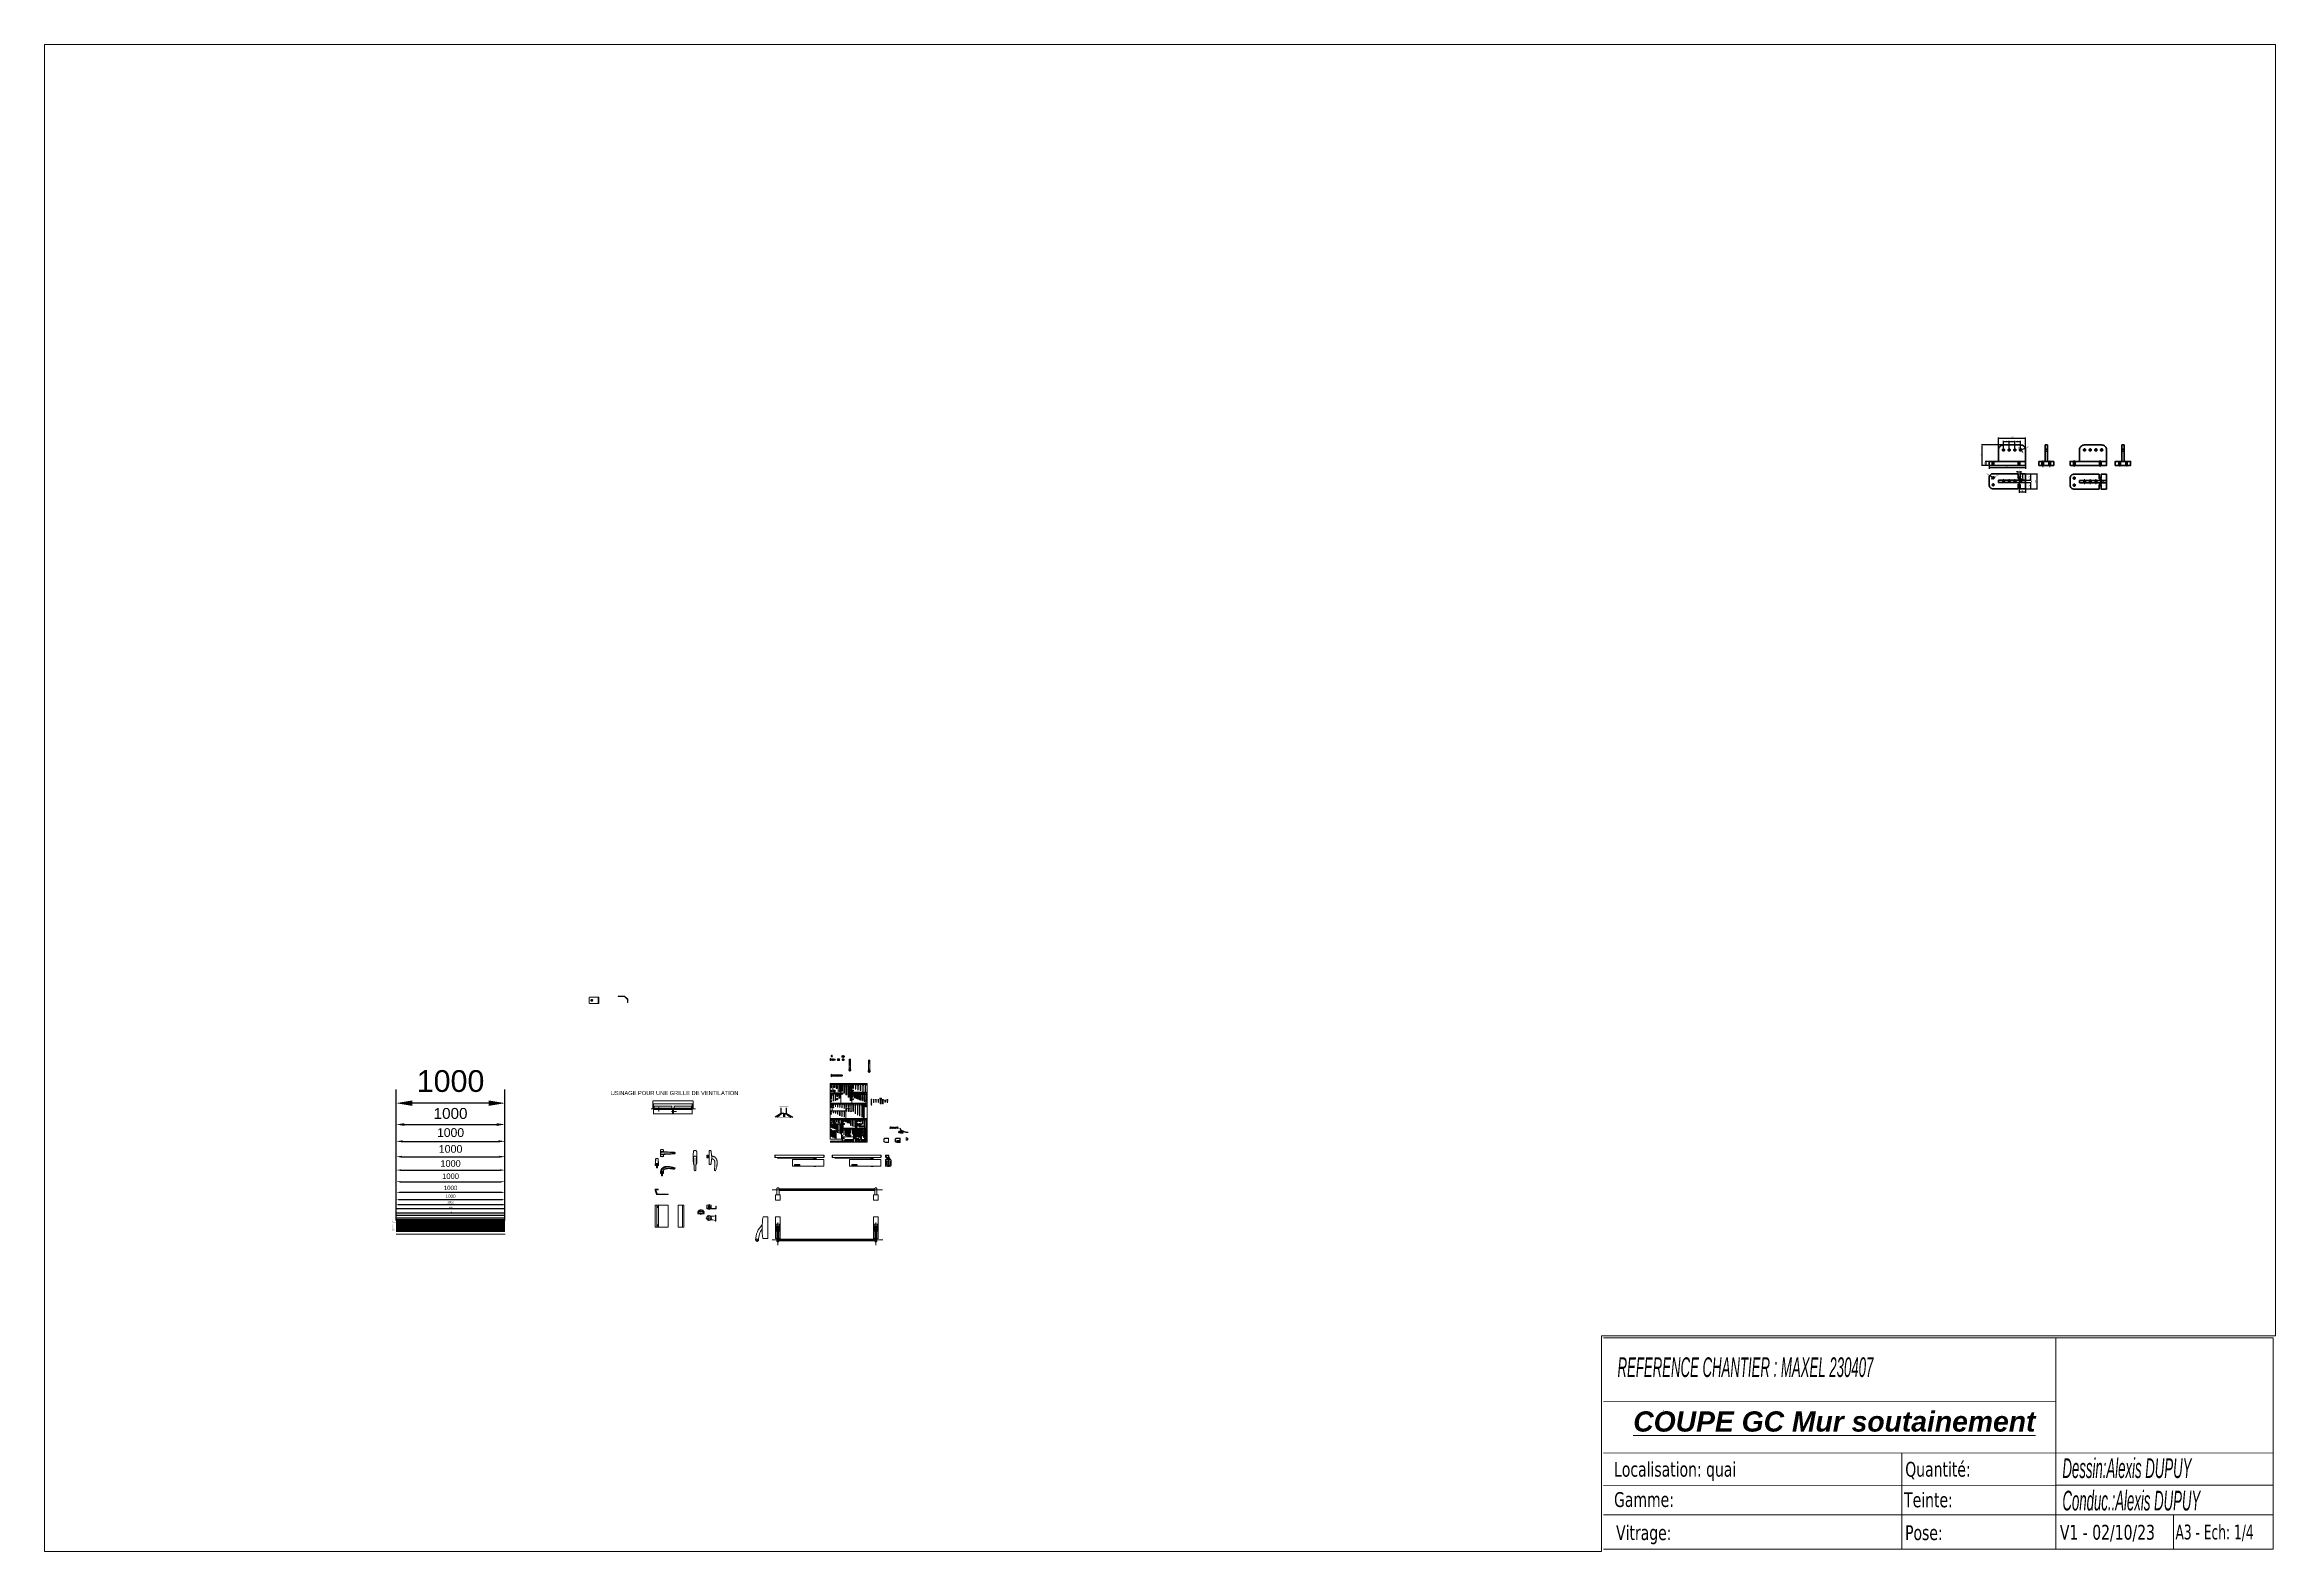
# Paper-space layout 'A3 - Paysage (4)' of a CAD drawing. Header units: millimetres. Extents: x 0 to 410, y 0 to 277.
# The model-space entities are those that its viewports show. They can reach past a viewport. Long polylines and large blocks are cut down to what shows.
import ezdxf
from ezdxf.enums import TextEntityAlignment as Align

# ---------------------------------------------------------------- set-up
doc = ezdxf.new("R2010")
doc.units = ezdxf.units.MM
doc.header["$LTSCALE"] = 0.5
for name, pattern in [('AUSGEZOGEN', [0]), ('AXES', [50.8, 31.75, -6.35, 6.35, -6.35]), ('CACHE', [9.525, 6.35, -3.175]), ('CENTER', [50.8, 31.75, -6.35, 6.35, -6.35]), ('CONTINU', [0]), ('DASHED', [2.881579, 1.921053, -0.960526]), ('FANTOME', [63.5, 31.75, -6.35, 6.35, -6.35, 6.35, -6.35]), ('HIDDEN', [9.525, 6.35, -3.175]), ('VERDECKT', [0.75, 0.5, -0.25])]:
    doc.linetypes.add(name, pattern=pattern)
doc.layers.get('0').update_dxf_attribs({"lineweight": 20})
doc.layers.get('Defpoints').update_dxf_attribs({"lineweight": 20})
for name, color, linetype, lineweight in [('ALU', 40, 'Continuous', 20), ('AXES', 11, 'AXES', 20), ('BETON', 150, 'Continuous', 20), ('BOIS', 43, 'Continuous', 20), ('CACHE', 7, 'CACHE', 25), ('Calage', 13, 'Continuous', 20), ('Cartouche', 7, 'Continuous', 20), ('Cotation', 1, 'Continuous', 20), ('Cotation Détail', 190, 'Continuous', 20), ('Fenêtre de présentation', 150, 'Continuous', 20), ('FORT', 7, 'Continuous', 50), ('Galva', 200, 'Continuous', 20), ('Hachures', 9, 'Continuous', 20), ('Inox', 115, 'Continuous', 20), ('Isolation souple', 181, 'ISOLATION', 20), ('Jansen', 123, 'Continuous', 20), ('Joints', 3, 'Continuous', 20), ('Quincaillerie', 150, 'Continuous', 20), ('Texte', 7, 'Continuous', 20), ('Traits caché', 110, 'CACHE', 20), ("Traits d'axes", 1, 'AXES', 20), ("Traits d'axes coupe", 10, 'AXES', 20), ("Traits d'intéruption", 20, 'FANTOME', 20), ('Vitrage', 6, 'Continuous', 20)]:
    doc.layers.add(name, color=color, linetype=linetype, lineweight=lineweight)
for name, color, linetype in [('Cadres laser', 7, 'Continuous'), ('ETANCHEITE', 52, 'Continuous'), ('Général', 7, 'CONTINU'), ('Texte 2', 3, 'Continuous')]:
    doc.layers.add(name, color=color, linetype=linetype)
doc.styles.add('2-STANDARD', font='romans.shx', dxfattribs={"height": 5})
doc.styles.add('ARIALNARROW', font='ARIALN.TTF')
doc.styles.add('BE', font='arial.ttf')
doc.styles.add('SBS_BLOCKNAME', font='simplex.shx', dxfattribs={"height": 1})
doc.styles.add('SBS_IPTXT', font='ERASLGHT.TTF', dxfattribs={"height": 4})
doc.styles.get("Standard").update_dxf_attribs({"font": 'arial.ttf'})
doc.styles.add('tahoma-', font='tahoma.ttf', dxfattribs={"height": 1})
doc.styles.add('univers-i', font='', dxfattribs={"height": 1})
doc.styles.get('univers-i').set_extended_font_data('Univers', italic=True)
doc.linetypes.add('ISOLATION', pattern='A,0.00254,-2.54,[134,ltypeshp.shx,S=2.54,R=0,X=-2.54,Y=0],-5.08,[134,ltypeshp.shx,S=2.54,R=180,X=2.54,Y=0],-2.54', length=10.16254)
doc.dimstyles.new('ECH 1_1', dxfattribs={"dimtxt": 2, "dimasz": 1.5, "dimexe": 1.25, "dimexo": 0.625, "dimgap": 1, "dimtad": 1, "dimdec": 0, "dimtxsty": 'BE', "dimcen": 0, "dimclrd": 256, "dimclre": 256, "dimclrt": 171, "dimadec": 0, "dimazin": 2, "dimtfac": 1, "dimtdec": 0, "dimtofl": 0, "dimtmove": 0, "dimatfit": 3, "dimfxl": 1, "dimarcsym": 0})
doc.dimstyles.new('ECH 1_10', dxfattribs={"dimscale": 10, "dimtxt": 2, "dimasz": 1.5, "dimexe": 1.25, "dimexo": 0, "dimgap": 1, "dimtad": 1, "dimdec": 0, "dimtxsty": 'BE', "dimcen": 0, "dimclrd": 1, "dimclre": 1, "dimclrt": 171, "dimazin": 2, "dimtfac": 1, "dimtdec": 0, "dimtofl": 0, "dimtmove": 2, "dimatfit": 3, "dimfxl": 1, "dimarcsym": 0})
doc.dimstyles.new('ECH 1_100', dxfattribs={"dimscale": 100, "dimtxt": 2, "dimasz": 1.5, "dimexe": 1.25, "dimexo": 0.625, "dimgap": 1, "dimtad": 1, "dimdec": 0, "dimtxsty": 'BE', "dimcen": 0, "dimclrd": 256, "dimclre": 256, "dimclrt": 171, "dimadec": 0, "dimazin": 2, "dimtfac": 1, "dimtdec": 0, "dimtofl": 0, "dimtmove": 0, "dimatfit": 3, "dimfxl": 1, "dimarcsym": 0})
doc.dimstyles.new('ECH 1_15', dxfattribs={"dimscale": 15, "dimtxt": 2, "dimasz": 1.5, "dimexe": 1.25, "dimexo": 0.625, "dimgap": 1, "dimtad": 1, "dimdec": 0, "dimtxsty": 'BE', "dimcen": 0, "dimclrd": 256, "dimclre": 256, "dimclrt": 171, "dimadec": 0, "dimazin": 2, "dimtfac": 1, "dimtdec": 0, "dimtofl": 0, "dimtmove": 0, "dimatfit": 3, "dimfxl": 1, "dimarcsym": 0})
doc.dimstyles.new('ECH 1_2', dxfattribs={"dimscale": 2, "dimtxt": 2, "dimasz": 1.5, "dimexe": 1.25, "dimexo": 0.625, "dimgap": 1, "dimtad": 1, "dimdec": 0, "dimtxsty": 'BE', "dimcen": 0, "dimclrd": 256, "dimclre": 256, "dimclrt": 171, "dimadec": 0, "dimazin": 2, "dimtfac": 1, "dimtdec": 0, "dimtofl": 0, "dimtmove": 0, "dimatfit": 3, "dimfxl": 1, "dimarcsym": 0})
doc.dimstyles.new('ECH 1_20', dxfattribs={"dimscale": 20, "dimtxt": 2, "dimasz": 1.5, "dimexe": 1.25, "dimexo": 0.625, "dimgap": 1, "dimtad": 1, "dimdec": 0, "dimtxsty": 'BE', "dimcen": 0, "dimclrd": 256, "dimclre": 256, "dimclrt": 171, "dimadec": 0, "dimazin": 2, "dimtfac": 1, "dimtdec": 0, "dimtofl": 0, "dimtmove": 0, "dimatfit": 3, "dimfxl": 1, "dimarcsym": 0})
doc.dimstyles.new('ECH 1_25', dxfattribs={"dimscale": 25, "dimtxt": 2, "dimasz": 1.5, "dimexe": 1.25, "dimexo": 0.625, "dimgap": 1, "dimtad": 1, "dimdec": 0, "dimtxsty": 'BE', "dimcen": 0, "dimclrd": 256, "dimclre": 256, "dimclrt": 171, "dimadec": 0, "dimazin": 2, "dimtfac": 1, "dimtdec": 0, "dimtofl": 0, "dimtmove": 0, "dimatfit": 3, "dimfxl": 1, "dimarcsym": 0})
doc.dimstyles.new('ECH 1_30', dxfattribs={"dimscale": 30, "dimtxt": 2, "dimasz": 1.5, "dimexe": 1.25, "dimexo": 0.625, "dimgap": 1, "dimtad": 1, "dimdec": 0, "dimtxsty": 'BE', "dimcen": 0, "dimclrd": 256, "dimclre": 256, "dimclrt": 171, "dimadec": 0, "dimazin": 2, "dimtfac": 1, "dimtdec": 0, "dimtofl": 0, "dimtmove": 0, "dimatfit": 3, "dimfxl": 1, "dimarcsym": 0})
doc.dimstyles.new('ECH 1_35', dxfattribs={"dimscale": 35, "dimtxt": 2, "dimasz": 1.5, "dimexe": 1.25, "dimexo": 0.625, "dimgap": 1, "dimtad": 1, "dimdec": 0, "dimtxsty": 'BE', "dimcen": 0, "dimclrd": 256, "dimclre": 256, "dimclrt": 171, "dimadec": 0, "dimazin": 2, "dimtfac": 1, "dimtdec": 0, "dimtofl": 0, "dimtmove": 0, "dimatfit": 3, "dimfxl": 1, "dimarcsym": 0})
doc.dimstyles.new('ECH 1_4', dxfattribs={"dimscale": 4, "dimtxt": 2, "dimasz": 1.5, "dimexe": 1.25, "dimexo": 0.625, "dimgap": 1, "dimtad": 1, "dimdec": 0, "dimtxsty": 'BE', "dimcen": 0, "dimclrd": 256, "dimclre": 256, "dimclrt": 171, "dimadec": 0, "dimazin": 2, "dimtfac": 1, "dimtdec": 0, "dimtofl": 0, "dimtmove": 0, "dimatfit": 3, "dimfxl": 1, "dimarcsym": 0})
doc.dimstyles.new('ECH 1_40', dxfattribs={"dimscale": 40, "dimtxt": 2, "dimasz": 1.5, "dimexe": 1.25, "dimexo": 0.625, "dimgap": 1, "dimtad": 1, "dimdec": 0, "dimtxsty": 'BE', "dimcen": 0, "dimclrd": 256, "dimclre": 256, "dimclrt": 171, "dimadec": 0, "dimazin": 2, "dimtfac": 1, "dimtdec": 0, "dimtofl": 0, "dimtmove": 0, "dimatfit": 3, "dimfxl": 1, "dimarcsym": 0})
doc.dimstyles.new('ECH 1_5', dxfattribs={"dimscale": 5, "dimtxt": 2, "dimasz": 1.5, "dimexe": 1.25, "dimexo": 0, "dimgap": 1, "dimtad": 1, "dimdec": 0, "dimtxsty": 'BE', "dimcen": 0, "dimclrd": 1, "dimclre": 1, "dimclrt": 171, "dimazin": 2, "dimtfac": 1, "dimtdec": 0, "dimtofl": 0, "dimtmove": 2, "dimatfit": 3, "dimfxl": 1, "dimarcsym": 0})
doc.dimstyles.new('ECH 1_50', dxfattribs={"dimscale": 50, "dimtxt": 2, "dimasz": 1.5, "dimexe": 1.25, "dimexo": 0.625, "dimgap": 1, "dimtad": 1, "dimdec": 0, "dimtxsty": 'BE', "dimcen": 0, "dimclrd": 256, "dimclre": 256, "dimclrt": 171, "dimadec": 0, "dimazin": 2, "dimtfac": 1, "dimtdec": 0, "dimtofl": 0, "dimtmove": 0, "dimatfit": 3, "dimfxl": 1, "dimarcsym": 0})
doc.dimstyles.new('ECH 2_1', dxfattribs={"dimscale": 0.5, "dimtxt": 2, "dimasz": 1.5, "dimexe": 1.25, "dimexo": 0.625, "dimgap": 1, "dimtad": 1, "dimdec": 0, "dimtxsty": 'BE', "dimcen": 0, "dimclrd": 256, "dimclre": 256, "dimclrt": 171, "dimadec": 0, "dimazin": 2, "dimtfac": 1, "dimtdec": 0, "dimtofl": 0, "dimtmove": 0, "dimatfit": 3, "dimfxl": 1, "dimarcsym": 0})

# ---------------------------------------------------------------- blocks, each defined once
blk = doc.blocks.new('*D0')
at = {"layer": 'Cotation', "lineweight": -2, "transparency": 16777216}
for p, q in [((1497, 1196), (1497, 1207)), ((1498, 1206), (2496, 1206)), ((2497, 1196), (2497, 1207))]:
    blk.add_line(p, q, dxfattribs=at)
at = {"layer": 'Cotation', "transparency": 16777216}
for points in [[(1498, 1206), (1498, 1206), (1497, 1206)], [(2496, 1206), (2496, 1206), (2497, 1206)]]:
    blk.add_solid(points, dxfattribs=at)
at = {"layer": 'Defpoints', "color": 0, "transparency": 16777216}
for p in [(1497, 1196), (2497, 1206), (2497, 1196)]:
    blk.add_point(p, dxfattribs=at)
at = {"layer": 'Cotation', "color": 171, "transparency": 16777216, "insert": (1997, 1207), "char_height": 1, "attachment_point": 5, "style": 'BE'}
blk.add_mtext('1000', dxfattribs=at)
blk = doc.blocks.new('*D1')
at = {"layer": 'Cotation', "lineweight": -2, "transparency": 16777216}
for p, q in [((1497, 1196), (1497, 1222)), ((1498, 1221), (2495, 1221)), ((2497, 1196), (2497, 1222))]:
    blk.add_line(p, q, dxfattribs=at)
at = {"layer": 'Cotation', "transparency": 16777216}
for points in [[(1498, 1221), (1498, 1220), (1497, 1221)], [(2495, 1221), (2495, 1220), (2497, 1221)]]:
    blk.add_solid(points, dxfattribs=at)
at = {"layer": 'Defpoints', "color": 0, "transparency": 16777216}
for p in [(1497, 1196), (2497, 1221), (2497, 1196)]:
    blk.add_point(p, dxfattribs=at)
at = {"layer": 'Cotation', "color": 171, "transparency": 16777216, "insert": (1997, 1223), "char_height": 2, "attachment_point": 5, "style": 'BE'}
blk.add_mtext('1000', dxfattribs=at)
blk = doc.blocks.new('*D2')
at = {"layer": 'Cotation', "lineweight": -2, "transparency": 16777216}
for p, q in [((1497, 1197), (1497, 1247)), ((1500, 1245), (2494, 1245)), ((2497, 1197), (2497, 1247))]:
    blk.add_line(p, q, dxfattribs=at)
at = {"layer": 'Cotation', "transparency": 16777216}
for points in [[(1500, 1245), (1500, 1244), (1497, 1245)], [(2494, 1245), (2494, 1244), (2497, 1245)]]:
    blk.add_solid(points, dxfattribs=at)
at = {"layer": 'Defpoints', "color": 0, "transparency": 16777216}
for p in [(2497, 1245), (1497, 1196), (2497, 1196)]:
    blk.add_point(p, dxfattribs=at)
at = {"layer": 'Cotation', "color": 171, "transparency": 16777216, "insert": (1997, 1249), "char_height": 4, "attachment_point": 5, "style": 'BE'}
blk.add_mtext('1000', dxfattribs=at)
blk = doc.blocks.new('*D3')
at = {"layer": 'Cotation', "color": 1, "lineweight": -2, "transparency": 16777216}
for p, q in [((1497, 1196), (1497, 1314)), ((1504, 1307), (2489, 1307)), ((2497, 1196), (2497, 1314))]:
    blk.add_line(p, q, dxfattribs=at)
at = {"layer": 'Cotation', "color": 1, "transparency": 16777216}
for points in [[(1504, 1309), (1504, 1306), (1497, 1307)], [(2489, 1309), (2489, 1306), (2497, 1307)]]:
    blk.add_solid(points, dxfattribs=at)
at = {"layer": 'Defpoints', "color": 0, "transparency": 16777216}
for p in [(2497, 1307), (1497, 1196), (2497, 1196)]:
    blk.add_point(p, dxfattribs=at)
at = {"layer": 'Cotation', "color": 171, "transparency": 16777216, "insert": (1997, 1318), "char_height": 10, "attachment_point": 5, "style": 'BE'}
blk.add_mtext('1000', dxfattribs=at)
blk = doc.blocks.new('*D4')
at = {"layer": 'Cotation', "color": 1, "lineweight": -2, "transparency": 16777216}
for p, q in [((1497, 1196), (1497, 1357)), ((1512, 1345), (2482, 1345)), ((2497, 1196), (2497, 1357))]:
    blk.add_line(p, q, dxfattribs=at)
at = {"layer": 'Cotation', "color": 1, "transparency": 16777216}
for points in [[(1512, 1347), (1512, 1342), (1497, 1345)], [(2482, 1347), (2482, 1342), (2497, 1345)]]:
    blk.add_solid(points, dxfattribs=at)
at = {"layer": 'Defpoints', "color": 0, "transparency": 16777216}
for p in [(2497, 1345), (1497, 1196), (2497, 1196)]:
    blk.add_point(p, dxfattribs=at)
at = {"layer": 'Cotation', "color": 171, "transparency": 16777216, "insert": (1997, 1365), "char_height": 20, "attachment_point": 5, "style": 'BE'}
blk.add_mtext('1000', dxfattribs=at)
blk = doc.blocks.new('*D5')
at = {"layer": 'Cotation', "lineweight": -2, "transparency": 16777216}
for p, q in [((1497, 1205), (1497, 1410)), ((1519, 1391), (2474, 1391)), ((2497, 1205), (2497, 1410))]:
    blk.add_line(p, q, dxfattribs=at)
at = {"layer": 'Cotation', "transparency": 16777216}
for points in [[(1519, 1395), (1519, 1387), (1497, 1391)], [(2474, 1395), (2474, 1387), (2497, 1391)]]:
    blk.add_solid(points, dxfattribs=at)
at = {"layer": 'Defpoints', "color": 0, "transparency": 16777216}
for p in [(2497, 1391), (1497, 1196), (2497, 1196)]:
    blk.add_point(p, dxfattribs=at)
at = {"layer": 'Cotation', "color": 171, "transparency": 16777216, "insert": (1997, 1421), "char_height": 30, "attachment_point": 5, "style": 'BE'}
blk.add_mtext('1000', dxfattribs=at)
blk = doc.blocks.new('*D6')
at = {"layer": 'Cotation', "lineweight": -2, "transparency": 16777216}
for p, q in [((1497, 1208), (1497, 1481)), ((2467, 1456), (1527, 1456)), ((2497, 1208), (2497, 1481))]:
    blk.add_line(p, q, dxfattribs=at)
at = {"layer": 'Cotation', "transparency": 16777216}
for points in [[(1527, 1461), (1527, 1451), (1497, 1456)], [(2467, 1461), (2467, 1451), (2497, 1456)]]:
    blk.add_solid(points, dxfattribs=at)
at = {"layer": 'Defpoints', "color": 0, "transparency": 16777216}
for p in [(1497, 1456), (1497, 1196), (2497, 1196)]:
    blk.add_point(p, dxfattribs=at)
at = {"layer": 'Cotation', "color": 171, "transparency": 16777216, "insert": (1997, 1497), "char_height": 40, "attachment_point": 5, "style": 'BE'}
blk.add_mtext('1000', dxfattribs=at)
blk = doc.blocks.new('*D7')
at = {"layer": 'Cotation', "lineweight": -2, "transparency": 16777216}
for p, q in [((1497, 1211), (1497, 1585)), ((1534, 1554), (2459, 1554)), ((2497, 1211), (2497, 1585))]:
    blk.add_line(p, q, dxfattribs=at)
at = {"layer": 'Cotation', "transparency": 16777216}
for points in [[(1534, 1560), (1534, 1548), (1497, 1554)], [(2459, 1560), (2459, 1548), (2497, 1554)]]:
    blk.add_solid(points, dxfattribs=at)
at = {"layer": 'Defpoints', "color": 0, "transparency": 16777216}
for p in [(2497, 1554), (1497, 1196), (2497, 1196)]:
    blk.add_point(p, dxfattribs=at)
at = {"layer": 'Cotation', "color": 171, "transparency": 16777216, "insert": (1997, 1604), "char_height": 50, "attachment_point": 5, "style": 'BE'}
blk.add_mtext('1000', dxfattribs=at)
blk = doc.blocks.new('*D8')
at = {"layer": 'Cotation', "lineweight": -2, "transparency": 16777216}
for p, q in [((1497, 1214), (1497, 1698)), ((1542, 1661), (2452, 1661)), ((2497, 1214), (2497, 1698))]:
    blk.add_line(p, q, dxfattribs=at)
at = {"layer": 'Cotation', "transparency": 16777216}
for points in [[(1542, 1668), (1542, 1653), (1497, 1661)], [(2452, 1668), (2452, 1653), (2497, 1661)]]:
    blk.add_solid(points, dxfattribs=at)
at = {"layer": 'Defpoints', "color": 0, "transparency": 16777216}
for p in [(2497, 1661), (1497, 1196), (2497, 1196)]:
    blk.add_point(p, dxfattribs=at)
at = {"layer": 'Cotation', "color": 171, "transparency": 16777216, "insert": (1997, 1721), "char_height": 60, "attachment_point": 5, "style": 'BE'}
blk.add_mtext('1000', dxfattribs=at)
blk = doc.blocks.new('*D9')
at = {"layer": 'Cotation', "lineweight": -2, "transparency": 16777216}
for p, q in [((1497, 1217), (1497, 1828)), ((1549, 1784), (2444, 1784)), ((2497, 1217), (2497, 1828))]:
    blk.add_line(p, q, dxfattribs=at)
at = {"layer": 'Cotation', "transparency": 16777216}
for points in [[(1549, 1793), (1549, 1775), (1497, 1784)], [(2444, 1793), (2444, 1775), (2497, 1784)]]:
    blk.add_solid(points, dxfattribs=at)
at = {"layer": 'Defpoints', "color": 0, "transparency": 16777216}
for p in [(2497, 1784), (1497, 1196), (2497, 1196)]:
    blk.add_point(p, dxfattribs=at)
at = {"layer": 'Cotation', "color": 171, "transparency": 16777216, "insert": (1997, 1855), "char_height": 70, "attachment_point": 5, "style": 'BE'}
blk.add_mtext('1000', dxfattribs=at)
blk = doc.blocks.new('*D10')
at = {"layer": 'Cotation', "lineweight": -2, "transparency": 16777216}
for p, q in [((1497, 1221), (1497, 1975)), ((1557, 1925), (2437, 1925)), ((2497, 1221), (2497, 1975))]:
    blk.add_line(p, q, dxfattribs=at)
at = {"layer": 'Cotation', "transparency": 16777216}
for points in [[(1557, 1935), (1557, 1915), (1497, 1925)], [(2437, 1935), (2437, 1915), (2497, 1925)]]:
    blk.add_solid(points, dxfattribs=at)
at = {"layer": 'Defpoints', "color": 0, "transparency": 16777216}
for p in [(2497, 1925), (1497, 1196), (2497, 1196)]:
    blk.add_point(p, dxfattribs=at)
at = {"layer": 'Cotation', "color": 171, "transparency": 16777216, "insert": (1997, 2005), "char_height": 80, "attachment_point": 5, "style": 'BE'}
blk.add_mtext('1000', dxfattribs=at)
blk = doc.blocks.new('*D11')
at = {"layer": 'Cotation', "lineweight": -2, "transparency": 16777216}
for p, q in [((1497, 1227), (1497, 2142)), ((1572, 2080), (2422, 2080)), ((2497, 1227), (2497, 2142))]:
    blk.add_line(p, q, dxfattribs=at)
at = {"layer": 'Cotation', "transparency": 16777216}
for points in [[(1572, 2092), (1572, 2067), (1497, 2080)], [(2422, 2092), (2422, 2067), (2497, 2080)]]:
    blk.add_solid(points, dxfattribs=at)
at = {"layer": 'Defpoints', "color": 0, "transparency": 16777216}
for p in [(2497, 2080), (1497, 1196), (2497, 1196)]:
    blk.add_point(p, dxfattribs=at)
at = {"layer": 'Cotation', "color": 171, "transparency": 16777216, "insert": (1997, 2181), "char_height": 100, "attachment_point": 5, "style": 'BE'}
blk.add_mtext('1000', dxfattribs=at)
blk = doc.blocks.new('*D12')
at = {"layer": 'Cotation', "lineweight": -2, "transparency": 16777216}
for p, q in [((1497, 1258), (1497, 2401)), ((2347, 2276), (1647, 2276)), ((2497, 1258), (2497, 2401))]:
    blk.add_line(p, q, dxfattribs=at)
at = {"layer": 'Cotation', "transparency": 16777216}
for points in [[(1647, 2301), (1647, 2251), (1497, 2276)], [(2347, 2301), (2347, 2251), (2497, 2276)]]:
    blk.add_solid(points, dxfattribs=at)
at = {"layer": 'Defpoints', "color": 0, "transparency": 16777216}
for p in [(1497, 2276), (1497, 1196), (2497, 1196)]:
    blk.add_point(p, dxfattribs=at)
at = {"layer": 'Cotation', "color": 171, "transparency": 16777216, "insert": (1997, 2478), "char_height": 200, "attachment_point": 5, "style": 'BE'}
blk.add_mtext('1000', dxfattribs=at)
blk = doc.blocks.new('*D13')
at = {"layer": 'Cotation', "lineweight": -2, "transparency": 16777216}
for p, q in [((1497, 1198), (1497, 1272)), ((1503, 1267), (2491, 1267)), ((2497, 1198), (2497, 1272))]:
    blk.add_line(p, q, dxfattribs=at)
at = {"layer": 'Cotation', "transparency": 16777216}
for points in [[(1503, 1268), (1503, 1266), (1497, 1267)], [(2491, 1268), (2491, 1266), (2497, 1267)]]:
    blk.add_solid(points, dxfattribs=at)
at = {"layer": 'Defpoints', "color": 0, "transparency": 16777216}
for p in [(2497, 1267), (1497, 1196), (2497, 1196)]:
    blk.add_point(p, dxfattribs=at)
at = {"layer": 'Cotation', "color": 171, "transparency": 16777216, "insert": (1997, 1275), "char_height": 8, "attachment_point": 5, "style": 'BE'}
blk.add_mtext('1000', dxfattribs=at)
blk = doc.blocks.new('bequille vue1')
at = {"layer": 'Quincaillerie'}
for p, q in [((-15, 0, -1), (-15, 1, -1)), ((-15, 1, -1), (-15, 1, -1)), ((-15, 1, -1), (-15, 1, -1)), ((-15, 1, -1), (-15, 1, -1)), ((-15, 1, -1), (-15, 1, -1)), ((-15, 0, -18), (-15, 0, -12)), ((-15, 0, -1), (-15, 0, -1)), ((-15, 0, -1), (-15, 0, -1)), ((-15, 0, -1), (-15, 0, -1)), ((-15, 0, -1), (-15, 0, -1)), ((-15, 0, -1), (-15, 0, -1)), ((-14, 4, -1), (-14, 5, -1)), ((-14, 4, -1), (-14, 4, -1)), ((-14, 4, -1), (-14, 4, -1)), ((-13, 0, -9), (-13, 0, 0)), ((-13, 0), (-13, 0, 0)), ((-9, 9, 2), (-8, 10, 2)), ((-9, 9, 1), (-8, 10, 1)), ((-9, 9, 1), (-9, 9, 1)), ((-9, 9, 1), (-9, 9, 1)), ((-7, 10, 6), (-7, 10, 6)), ((-2, 13, 1), (-2, 13, 1)), ((-2, 13, 1), (-1, 13, 1)), ((-2, 13, 1), (-1, 13, 1)), ((-2, 13, 1), (-2, 13, 1)), ((-1, 13, 1), (-1, 13, 1)), ((-1, 13, 1), (0, 13, 1)), ((-1, 13, 10), (0, 13, 10)), ((0, 32, -12), (0, 33, -18)), ((0, 13, -9), (0, 13, 0)), ((0, 13, 1), (0, 13, 1)), ((0, 13, 1), (0, 13, 1)), ((0, 13, 1), (0, 13, 1)), ((0, 13, 1), (0, 13, 1)), ((0, 13, 1), (0, 13, 1)), ((0, 13, 1), (1, 13, 1)), ((0, 13, 1), (0, 13, 1)), ((0, 13, 1), (0, 13, 1)), ((0, 13, 6), (0, 13, 6)), ((0, 13, 6), (0, 13, 6)), ((0, 13, 6), (0, 13, 6)), ((0, 13, 6), (0, 13, 6)), ((1, 13, 6), (0, 13, 6)), ((0, 13, 10), (0, 13, 10)), ((0, 13, 10), (0, 13, 10)), ((0, 12, 20), (0, 12, 20)), ((1, 13, 1), (3, 13, 1)), ((1, 13, 1), (1, 13, 1)), ((1, 13, 1), (1, 13, 1)), ((1, 13, 1), (1, 13, 1)), ((1, 13, 1), (1, 13, 1)), ((1, 13, 1), (2, 13, 1)), ((1, 13, 1), (1, 13, 1)), ((1, 13, 1), (1, 13, 1)), ((1, 13, 1), (1, 13, 1)), ((1, 13, 6), (1, 13, 6)), ((2, 13, 1), (2, 13, 1)), ((2, 13, 1), (3, 13, 1)), ((2, 13, 13), (3, 13, 13)), ((2, 13, 13), (2, 13, 13)), ((2, 13, 13), (2, 13, 13)), ((3, 13, 13), (2, 13, 13)), ((2, 13, 13), (2, 13, 13)), ((3, 13, 1), (3, 13, 1)), ((3, 13, 1), (3, 13, 1)), ((3, 13, 13), (3, 13, 13)), ((3, 13, 13), (3, 13, 13)), ((3, 13, 13), (3, 13, 13)), ((3, 13, 13), (3, 13, 13)), ((3, 13, 13), (3, 13, 13)), ((4, 13, 18), (4, 13, 18)), ((4, 13, 18), (5, 13, 18)), ((4, 13, 21), (5, 13, 21)), ((5, 13, 18), (7, 12, 18)), ((5, 13, 18), (6, 12, 18)), ((5, 13, 18), (5, 13, 18)), ((5, 13, 18), (5, 13, 18)), ((5, 13, 18), (5, 13, 18)), ((5, 13, 18), (5, 13, 18)), ((5, 13, 18), (5, 13, 18)), ((5, 13, 18), (5, 13, 18)), ((5, 13, 18), (5, 13, 18)), ((5, 13, 18), (5, 13, 18)), ((5, 13, 18), (5, 13, 18)), ((5, 13, 18), (5, 13, 18)), ((5, 13, 18), (5, 13, 18)), ((5, 13, 18), (5, 13, 18)), ((5, 13, 18), (5, 13, 18)), ((5, 13, 21), (5, 13, 21)), ((7, 12, 18), (7, 12, 18)), ((7, 12, 18), (7, 12, 18)), ((7, 12, 18), (7, 12, 18)), ((7, 12, 18), (7, 12, 18)), ((7, 12, 18), (7, 12, 18)), ((7, 12, 18), (7, 12, 18)), ((7, 12, 18), (7, 12, 18)), ((7, 12, 18), (7, 12, 18)), ((7, 12, 18), (7, 12, 18)), ((7, 12, 18), (8, 12, 18)), ((7, 12, 26), (7, 12, 26)), ((7, 12, 26), (7, 12, 26)), ((7, 12, 26), (7, 12, 26)), ((7, 12, 26), (7, 12, 26)), ((7, 12, 26), (7, 12, 26)), ((8, 12, 18), (9, 12, 18)), ((8, 12, 18), (8, 12, 18)), ((8, 12, 18), (8, 12, 18)), ((8, 12, 18), (8, 12, 18)), ((8, 12, 18), (8, 12, 18)), ((8, 12, 29), (8, 12, 29)), ((8, 12, 29), (8, 12, 29)), ((25, 12, 40), (25, 12, 40)), ((29, 11, 44), (28, 11, 44)), ((48, 11, 44), (47, 11, 44)), ((47, 8, 47), (47, 8, 47)), ((48, 11, 44), (48, 11, 44)), ((121, 0, 31), (121, 0, 31)), ((-15, 0, -1), (-15, 0, -1)), ((-15, 0, -1), (-15, 0, -1)), ((-15, -1, -1), (-15, 0, -1)), ((-15, 0, -1), (-15, 0, -1)), ((-15, -2, -1), (-15, -1, -1)), ((-15, -1, -1), (-15, -1, -1)), ((-15, -1, -1), (-15, -1, -1)), ((-15, -1, -1), (-15, -1, -1)), ((-15, -1, -1), (-15, -1, -1)), ((-15, -1, -1), (-15, -1, -1)), ((-14, -4, -1), (-14, -4, -1)), ((-14, -4, -1), (-14, -4, -1)), ((-14, -5, -1), (-14, -4, -1)), ((-8, -10, 2), (-9, -9, 2)), ((-9, -9, 1), (-8, -10, 1)), ((-9, -9, 1), (-9, -9, 1)), ((-9, -9, 1), (-9, -9, 1)), ((-7, -10, 6), (-7, -10, 6)), ((-4, -12, -10), (-4, -12, -12)), ((0, -12, 20), (0, -12, 20)), ((0, -13, 0), (0, -13, -9)), ((0, -32, -12), (0, -33, -18)), ((5, -13, 18), (5, -13, 18)), ((5, -13, 18), (5, -13, 18)), ((5, -13, 18), (5, -13, 18)), ((5, -13, 18), (5, -13, 18)), ((5, -13, 18), (5, -13, 18)), ((7, -12, 18), (7, -12, 18)), ((7, -12, 18), (7, -12, 18)), ((7, -12, 18), (7, -12, 18)), ((7, -12, 18), (8, -12, 18)), ((8, -12, 18), (9, -12, 18)), ((8, -12, 18), (8, -12, 18)), ((8, -12, 18), (8, -12, 18)), ((8, -12, 18), (8, -12, 18)), ((8, -12, 18), (8, -12, 18)), ((8, -12, 29), (8, -12, 29)), ((8, -12, 29), (8, -12, 29)), ((25, -12, 40), (25, -12, 40)), ((28, -11, 40), (28, -11, 40)), ((47, -8, 47), (47, -8, 47)), ((47, -11, 44), (48, -11, 44))]:
    blk.add_line(p, q, dxfattribs=at)
for points, elevation in [([(0, 33), (-3, 32), (-5, 32), (-8, 32), (-11, 31), (-11, 31), (-12, 30), (-13, 30), (-13, 29), (-14, 29), (-14, 28), (-14, 27), (-14, 26), (-15, 20), (-15, 13), (-15, 7), (-15, 0), (-15, 0)], -18), ([(-15, 0), (-15, 0), (-15, 7), (-15, 13), (-15, 20), (-14, 26), (-14, 27), (-14, 28), (-14, 29), (-13, 29), (-13, 30), (-12, 30), (-11, 31), (-11, 31), (-8, 32), (-5, 32), (-3, 32), (0, 32)], -12), ([(0, -33), (-3, -32), (-5, -32), (-8, -32), (-11, -31), (-11, -31), (-12, -30), (-13, -30), (-13, -29), (-14, -29), (-14, -28), (-14, -27), (-14, -26), (-15, -20), (-15, -13), (-15, -7), (-15, 0)], -18), ([(-15, 0), (-15, -7), (-15, -13), (-15, -20), (-14, -26), (-14, -27), (-14, -28), (-14, -29), (-13, -29), (-13, -30), (-12, -30), (-11, -31), (-11, -31), (-8, -32), (-5, -32), (-3, -32), (0, -32)], -12), ([(-13, 0), (-13, 0), (-13, 0), (-13, 0), (-13, 0), (-13, 0), (-13, 0), (-13, 0), (-13, 0), (-13, 0), (-13, 0), (-13, 0), (-13, 0), (-13, 1), (-13, 1), (-13, 1), (-13, 2), (-13, 3), (-13, 3), (-13, 4), (-12, 5), (-12, 6), (-11, 8), (-10, 9), (-10, 10), (-9, 11), (-8, 11), (-8, 11), (-8, 11), (-7, 12), (-6, 12), (-6, 12), (-5, 13), (-5, 13), (-4, 13), (-4, 13), (-3, 13), (-3, 13), (-2, 14), (-1, 14), (-1, 14), (-1, 14), (0, 14), (0, 14), (0, 14), (0, 14), (0, 14), (0, 14), (0, 14), (0, 14), (0, 14), (0, 14)], 0), ([(-9, 9), (-10, 8), (-10, 7), (-11, 6), (-12, 5), (-12, 4), (-12, 2), (-13, 1), (-13, 0), (-13, -1), (-12, -2), (-12, -4), (-12, -5), (-11, -6), (-11, -7), (-10, -8), (-9, -9), (-9, -9)], 1), ([(-13, 0), (-13, 0), (-13, 0), (-13, 0), (-13, 0), (-13, 0), (-13, 0), (-13, 0), (-13, 0), (-13, 0), (-13, 0), (-13, 0), (-13, -1), (-13, -1), (-13, -1), (-13, -2), (-13, -3), (-13, -3), (-13, -4), (-12, -5), (-12, -6), (-11, -8), (-10, -9), (-10, -10), (-9, -11), (-8, -11), (-8, -11), (-8, -11), (-7, -12), (-6, -12), (-6, -12), (-5, -13), (-5, -13), (-4, -13), (-3, -13), (-3, -13), (-2, -14), (-1, -14), (-1, -14), (-1, -14), (0, -14), (0, -14), (0, -14), (0, -14), (0, -14), (0, -14), (0, -14), (0, -14), (0, -14), (0, -14)], 0), ([(-4, 12), (-6, 11), (-7, 11), (-8, 10), (-8, 10)], 1), ([(-4, 12), (-4, 12)], 1), ([(-4, 12), (-4, 12)], 1), ([(-4, 12), (-4, 12)], 1), ([(-4, 12), (-4, 12)], 1), ([(-4, 12), (-4, 12)], 1), ([(0, 33), (3, 32), (5, 32), (8, 32), (11, 31), (11, 31), (12, 30), (13, 30), (13, 29), (14, 29), (14, 28), (14, 27), (14, 26), (15, 19), (15, 12)], -18), ([(15, 12), (15, 13), (15, 20), (14, 26), (14, 27), (14, 28), (14, 29), (13, 29), (13, 30), (12, 30), (11, 31), (11, 31), (8, 32), (5, 32), (3, 32), (0, 32), (0, 32)], -12), ([(5, 13), (5, 13), (5, 13), (4, 13), (3, 13), (3, 13), (2, 14), (1, 14), (1, 14), (1, 14), (0, 14), (0, 14), (0, 14), (0, 14), (0, 14), (0, 14), (0, 14), (0, 14), (0, 14), (0, 14)], 0), ([(25, 12), (24, 12), (24, 12), (23, 12), (22, 12), (22, 12), (21, 12), (21, 12), (20, 12), (19, 12), (19, 12), (18, 12), (18, 12), (16, 12), (15, 12), (14, 12), (13, 12), (13, 12)], 40), ([(115, 7), (111, 7), (107, 7), (103, 7), (101, 7), (99, 8), (96, 8), (94, 8), (91, 8), (88, 8), (85, 8), (82, 9), (79, 9), (76, 9), (74, 9), (74, 9), (71, 9), (68, 9), (65, 10), (63, 10), (61, 10), (58, 10), (56, 10), (53, 10), (50, 10), (48, 11)], 32), ([(115, 7), (116, 6), (116, 6), (117, 6), (117, 6), (118, 6), (118, 5), (119, 5), (119, 5), (120, 4), (120, 4), (120, 3), (120, 3), (121, 2), (121, 2), (121, 1), (121, 0)], 32), ([(-8, -10), (-8, -10), (-7, -11), (-6, -11), (-4, -12)], 1), ([(-4, -12), (-4, -12), (-4, -12)], 1), ([(-4, -12), (-4, -12)], 1), ([(-4, -12), (-4, -12)], 1), ([(-2, -13), (-2, -13), (-1, -13), (0, -13), (0, -13), (0, -13)], 1), ([(0, -33), (3, -32), (5, -32), (8, -32), (11, -31), (11, -31), (12, -30), (13, -30), (13, -29), (14, -29), (14, -28), (14, -27), (14, -26), (15, -19), (15, -12)], -18), ([(15, -12), (15, -19), (14, -26), (14, -27), (14, -28), (14, -29), (13, -29), (13, -30), (12, -30), (11, -31), (11, -31), (8, -32), (5, -32), (3, -32), (0, -32), (0, -32)], -12), ([(0, -13), (1, -13), (2, -13), (2, -13)], 1), ([(5, -13), (5, -13), (5, -13), (4, -13), (3, -13), (3, -13), (2, -14), (1, -14), (1, -14), (1, -14), (0, -14), (0, -14), (0, -14), (0, -14), (0, -14), (0, -14), (0, -14), (0, -14), (0, -14), (0, -14), (0, -14)], 0), ([(2, -13), (3, -13), (3, -13)], 1), ([(3, -13), (3, -13)], 1), ([(3, -13), (3, -13)], 1), ([(3, -13), (3, -13)], 1), ([(13, -12), (13, -12), (14, -12), (15, -12), (16, -12), (18, -12), (18, -12), (19, -12), (19, -12), (20, -12), (21, -12), (21, -12), (22, -12), (22, -12), (23, -12), (24, -12), (24, -12), (25, -12)], 33), ([(48, -11), (50, -10), (53, -10), (56, -10), (58, -10), (61, -10), (63, -10), (65, -10), (68, -9), (71, -9), (74, -9), (76, -9), (79, -9), (82, -9), (85, -8), (88, -8), (91, -8), (94, -8), (96, -8), (99, -8), (101, -7), (103, -7), (107, -7), (111, -7), (115, -7)], 44), ([(121, 0), (121, -1), (121, -2), (121, -2), (120, -3), (120, -3), (120, -4), (120, -4), (119, -5), (119, -5), (118, -5), (118, -6), (117, -6), (117, -6), (116, -6), (116, -6), (115, -7)], 31)]:
    blk.add_lwpolyline(points, dxfattribs=dict(at, elevation=elevation))
at = {"layer": 'Quincaillerie', "extrusion": (-0.441361, -0.874324, 0.201886), "elevation": -2}
blk.add_lwpolyline([(-8, 23), (-8, 23)], dxfattribs=at)
at = {"layer": 'Quincaillerie', "extrusion": (0.025388, -0.988328, -0.15021), "elevation": -14}
blk.add_lwpolyline([(24, 42), (23, 42)], dxfattribs=at)
at = {"layer": 'Quincaillerie', "extrusion": (-1.22465e-16, 1, 0)}
blk.add_lwpolyline([(15, -12), (15, -3), (15, -1), (15, -1)], dxfattribs=at)
at = {"layer": 'Quincaillerie', "extrusion": (0.44128, -0.874376, -0.20184), "elevation": 2}
blk.add_lwpolyline([(-8, 23), (-8, 23)], dxfattribs=at)
at = {"layer": 'Quincaillerie', "extrusion": (-0.025741, -0.988144, 0.151358), "elevation": 14}
blk.add_lwpolyline([(23, 42), (24, 42)], dxfattribs=at)
at = {"layer": 'Quincaillerie'}
for points in [[(-15, 0, -1), (-15, 0, -1), (-15, 0, -1), (-15, 2, -1), (-14, 3, -1), (-14, 3, -1), (-14, 4, -1)], [(-15, 0, -1), (-15, 0, -1), (-15, -2, -1), (-14, -3, -1), (-14, -3, -1), (-14, -4, -1)], [(-14, 4, -1), (-14, 5, -1), (-13, 6, -1), (-13, 7, -1)], [(-13, 7, -1), (-13, 7, -1), (-12, 8, -1), (-12, 9, -1), (-11, 10, -1), (-10, 11, 0), (-9, 12, 0), (-8, 13, 0), (-7, 13, 0), (-6, 14, 0), (-5, 14, 0)], [(-13, 2, -12), (-13, 3, -12), (-12, 4, -12), (-12, 5, -12), (-12, 6, -12), (-11, 7, -12)], [(-13, 0, -12), (-13, 2, -12)], [(-13, 0, -12), (-13, 0, -12)], [(-13, 0, -12), (-13, 0, -12)], [(-7, 10, 6), (-8, 10, 5), (-9, 9, 2)], [(-4, 9, 22), (-5, 9, 21), (-5, 9, 19), (-6, 9, 17), (-7, 9, 15), (-7, 9, 12), (-8, 9, 10), (-8, 9, 7), (-9, 9, 5), (-9, 9, 3), (-9, 9, 1)], [(-9, 9, 1), (-9, 9, 1)], [(-9, 9, 2), (-9, 9, 2)], [(-9, 9, 2), (-9, 9, 1)], [(0, 12, 20), (-1, 12, 19), (-3, 12, 17), (-4, 12, 16), (-4, 12, 14), (-5, 11, 12), (-6, 11, 10), (-7, 11, 8), (-7, 10, 6)], [(-7, 10, 6), (-7, 10, 6)], [(-5, 14, 0), (-4, 14, 0), (-3, 15, 0), (-2, 15, 0), (-1, 15, 0), (0, 15, 0), (0, 15, 0)], [(-4, 12, 2), (-3, 12, 2), (-3, 12, 2)], [(23, 8, 44), (21, 8, 43), (19, 9, 42), (17, 9, 41), (15, 9, 40), (13, 9, 39), (11, 9, 38), (9, 9, 36), (6, 9, 35), (4, 9, 33), (3, 9, 31), (2, 9, 30), (1, 9, 29), (-1, 9, 27), (-2, 9, 25), (-3, 9, 23), (-4, 9, 22)], [(-3, 12, 1), (-2, 13, 1), (-1, 13, 1)], [(-2, 13, 1), (-2, 13, 1), (-2, 13, 1)], [(-1, 13, 1), (-1, 13, 1), (0, 13, 1)], [(-1, 13, 1), (-1, 13, 1), (-1, 13, 1)], [(8, 12, 0), (7, 13, 0), (6, 14, 0), (5, 14, 0), (4, 14, 0), (3, 15, 0), (2, 15, 0), (1, 15, 0), (0, 15, 0), (0, 15, 0), (0, 15, 0), (0, 15, 0), (0, 15, 0)], [(0, 13, 1), (1, 13, 1), (2, 13, 1)], [(0, 13, 1), (0, 13, 1), (0, 13, 1)], [(0, 13, 1), (0, 13, 1), (0, 13, 1)], [(7, 12, 28), (5, 12, 26), (3, 13, 24), (2, 12, 23), (0, 12, 21), (0, 12, 20)], [(1, 13, 1), (1, 13, 1), (1, 13, 1)], [(2, 13, 13), (2, 13, 13), (2, 13, 13)], [(3, 13, 18), (3, 13, 18), (4, 13, 18), (4, 13, 18), (4, 13, 18), (5, 13, 18)], [(5, 13, 18), (5, 13, 18), (5, 13, 18)], [(5, 13, 18), (5, 13, 18), (5, 13, 18)], [(8, 12, 29), (7, 12, 28)], [(7, 12, 28), (7, 12, 28)], [(7, 12, 28), (7, 12, 28)], [(9, 12, 30), (8, 12, 29)], [(8, 12, 29), (8, 12, 29), (8, 12, 29)], [(8, 12, 29), (8, 12, 29)], [(13, 12, 33), (12, 12, 32), (11, 12, 31), (9, 12, 30)], [(47, 8, 47), (43, 8, 47), (39, 8, 46), (35, 8, 46), (32, 8, 46), (29, 8, 45), (26, 8, 45), (24, 8, 44)], [(28, 11, 44), (26, 11, 44), (25, 12, 44)], [(47, 11, 44), (47, 11, 44), (47, 11, 44), (46, 11, 44), (46, 11, 44), (46, 11, 44), (45, 11, 44), (45, 11, 44), (44, 11, 44), (44, 11, 44), (44, 11, 44), (43, 11, 44), (43, 11, 44), (43, 11, 44), (42, 11, 44), (42, 11, 44), (41, 11, 44), (41, 11, 44), (40, 11, 44), (40, 11, 44), (39, 11, 44), (39, 11, 44), (38, 11, 44), (37, 11, 44), (36, 11, 44), (35, 11, 44), (34, 11, 44), (33, 11, 44), (32, 11, 44), (31, 11, 44), (30, 11, 44), (30, 11, 44), (29, 11, 44), (29, 11, 44), (28, 11, 44)], [(28, 11, 44), (28, 11, 44), (28, 11, 44)], [(116, 4, 34), (108, 4, 37), (100, 5, 39), (95, 5, 40), (90, 5, 42), (84, 6, 43), (78, 6, 44), (75, 6, 45), (72, 7, 45), (68, 7, 46), (65, 7, 46), (61, 7, 46), (56, 7, 47), (52, 8, 47), (47, 8, 47)], [(118, 2, 34), (118, 2, 34), (118, 3, 34), (117, 3, 34), (117, 4, 34), (116, 4, 34), (116, 4, 34)], [(119, 2, 34), (118, 2, 34)], [(119, 0, 34), (119, 1, 34), (119, 1, 34), (119, 2, 34)], [(-14, -4, -1), (-14, -5, -1), (-13, -6, -1), (-13, -7, -1), (-12, -8, -1), (-12, -9, -1), (-11, -10, -1), (-10, -11, 0), (-9, -12, 0), (-8, -13, 0), (-6, -14, 0), (-5, -14, 0), (-4, -14, 0), (-3, -15, 0), (-2, -15, 0), (-1, -15, 0), (0, -15, 0), (0, -15, 0)], [(-13, 0, -12), (-13, 0, -12)], [(-9, -9, 1), (-9, -9, 3), (-9, -9, 5), (-8, -9, 7), (-8, -9, 9), (-8, -9, 12), (-7, -9, 15), (-6, -9, 17), (-5, -9, 19), (-5, -9, 21), (-4, -9, 22)], [(-9, -9, 2), (-8, -10, 5), (-7, -10, 6)], [(-9, -9, 1), (-9, -9, 1)], [(-9, -9, 2), (-9, -9, 2)], [(-9, -9, 1), (-9, -9, 1)], [(-9, -9, 1), (-9, -9, 2)], [(-7, -10, 6), (-7, -11, 8), (-6, -11, 10), (-5, -11, 12), (-4, -12, 14), (-4, -12, 16), (-3, -12, 17), (-1, -12, 19), (0, -12, 20)], [(-7, -10, 6), (-7, -10, 6)], [(-7, -10, 6), (-7, -10, 6)], [(-4, -9, 22), (-3, -9, 23), (-2, -9, 25), (-1, -9, 27), (0, -9, 29), (2, -9, 30), (3, -9, 31), (4, -9, 32), (5, -9, 34), (7, -9, 35), (9, -9, 37), (11, -9, 38), (13, -9, 39), (15, -9, 40), (17, -9, 41), (19, -9, 42), (21, -8, 43), (23, -8, 44)], [(8, -12, 0), (7, -13, 0), (6, -14, 0), (5, -14, 0), (4, -14, 0), (3, -15, 0), (2, -15, 0), (1, -15, 0), (0, -15, 0), (0, -15, 0), (0, -15, 0)], [(0, -12, 20), (0, -12, 21), (2, -12, 23), (3, -13, 24), (5, -12, 26), (7, -12, 28)], [(3, -13, 18), (3, -13, 18), (4, -13, 18), (4, -13, 18), (4, -13, 18), (4, -13, 18)], [(4, -13, 18), (5, -13, 18), (5, -13, 18)], [(5, -13, 18), (7, -12, 18), (7, -12, 18)], [(5, -13, 18), (5, -13, 18), (5, -13, 18)], [(7, -12, 28), (8, -12, 29)], [(8, -12, 29), (9, -12, 30)], [(9, -12, 30), (11, -12, 31), (13, -12, 33)], [(24, -8, 44), (26, -8, 45), (29, -8, 45), (31, -8, 46), (34, -8, 46), (34, -8, 46), (35, -8, 46), (39, -8, 46), (43, -8, 47), (47, -8, 47)], [(25, -12, 40), (26, -11, 40), (28, -11, 40)], [(28, -11, 40), (29, -11, 40), (29, -11, 40), (30, -11, 40), (30, -11, 40), (31, -11, 40), (32, -11, 40), (33, -11, 40), (34, -11, 40), (35, -11, 40), (36, -11, 40), (37, -11, 40), (38, -11, 40), (39, -11, 40), (39, -11, 40), (40, -11, 40), (40, -11, 40), (41, -11, 40), (41, -11, 40), (42, -11, 40), (42, -11, 40), (43, -11, 40), (43, -11, 40), (43, -11, 40), (44, -11, 40), (44, -11, 40), (44, -11, 40), (45, -11, 40), (45, -11, 40), (46, -11, 40), (46, -11, 40), (46, -11, 40), (47, -11, 40), (47, -11, 40), (47, -11, 40)], [(47, -8, 47), (52, -8, 47), (56, -8, 47), (61, -7, 46), (65, -7, 46), (68, -7, 46), (72, -7, 45), (75, -6, 45), (78, -6, 44), (84, -6, 43), (90, -5, 42), (95, -5, 40), (100, -5, 39), (108, -4, 37), (116, -4, 34)], [(116, -4, 34), (116, -4, 34), (117, -4, 34), (117, -3, 34), (118, -3, 34), (118, -2, 34), (118, -2, 34)], [(118, -2, 34), (119, -2, 34)], [(119, -2, 34), (119, -1, 34), (119, -1, 34), (119, 0, 34)]]:
    blk.add_polyline3d(points, dxfattribs=at)
for centre, radius, start, end in [((4, 0, -1), 19.1, 174.6708, 176.2856), ((0, 0, 0), 13.1, 75.4247, 284.5875), ((0, 0), 13, 79.3489, 280.5646), ((0, 0, -9), 13.1, 77.1665, 282.7569), ((-5, 5, 1), 6.17, 134.5583, 135.6834), ((-5, -5, 1), 6.17, 224.3166, 225.4417)]:
    blk.add_arc(centre, radius, start, end, dxfattribs=at)
at = {"layer": 'Quincaillerie', "extrusion": (0, 0, -1)}
for start, end in [(14.3708, 14.3869), (9.922, 9.939), (5.4733, 5.4912), (1.0245, 1.0434), (27.7171, 27.7304), (23.2684, 23.2825), (18.8196, 18.8347), (32.1659, 49.9653), (85.5517, 90), (90, 94.3967), (356.5757, 356.5956), (352.1269, 352.1477), (347.6781, 347.6999), (343.2294, 343.2521), (338.7806, 338.8042), (334.3318, 334.3564)]:
    blk.add_arc((0, 0, 11), 13.1, start, end, dxfattribs=at)
at = {"layer": 'Quincaillerie', "extrusion": (-1.22465e-16, 1, 0)}
for start, end in [(87.8447, 90), (1.2144, 87.8447)]:
    blk.add_arc((13, -1), 1.4, start, end, dxfattribs=at)
at = {"layer": 'Quincaillerie', "extrusion": (1, 1.22465e-16, 0)}
for centre, radius, start, end in [((14, -1), 1.4, 47.8593, 90.0004), ((14, -1), 1.4, 28.1562, 47.8336), ((14, -1), 1.4, 47.8336, 47.8593), ((-13, -9), 0.3, 180.5, 220.6004), ((-14, -1), 1.4, 89.9996, 132.1407), ((-14, -1), 1.4, 132.1664, 151.8438), ((-14, -1), 1.4, 132.1407, 132.1664)]:
    blk.add_arc(centre, radius, start, end, dxfattribs=at)
at = {"layer": 'Quincaillerie', "extrusion": (-1, -1.22465e-16, 0)}
blk.add_arc((-13, -9), 0.3, 180.5, 220.6004, dxfattribs=at)
at = {"layer": 'Quincaillerie', "extrusion": (0.529919, 6.48964e-17, 0.848048)}
for centre, start, end in [((-3, 8, 17), 357.2185, 12.8472), ((3, 8, 17), 167.1528, 182.7815)]:
    blk.add_arc(centre, 16, start, end, dxfattribs=at)
at = {"layer": 'Quincaillerie', "extrusion": (-0.953169, 0.061666, 0.296083)}
blk.add_arc((-11, 64, -100), 3, 94.3787, 177.9815, dxfattribs=at)
at = {"layer": 'Quincaillerie', "extrusion": (-0.001734, 0.999984, -0.005336)}
blk.add_arc((-118, 31, 0), 3, 107.7153, 182.4715, dxfattribs=at)
at = {"layer": 'Quincaillerie', "extrusion": (0.961856, 8.90017e-15, -0.273555)}
blk.add_arc((0, 3, 105), 62.3, 89.6784, 90.3216, dxfattribs=at)
at = {"layer": 'Quincaillerie', "extrusion": (0.953169, 0.061666, -0.296083)}
blk.add_arc((-11, 64, 100), 3, 94.3787, 177.9815, dxfattribs=at)
at = {"layer": 'Quincaillerie', "extrusion": (0.001734, 0.999984, 0.005336)}
blk.add_arc((-118, 31, 0), 3, 107.7153, 181.5848, dxfattribs=at)
blk = doc.blocks.new('bequille vue2')
at = {"layer": 'Quincaillerie'}
for p, q in [((-15, 17, 0), (-15, 17, 0)), ((-15, 17), (-15, 17, 0)), ((-15, 17, 0), (-15, 17, 0)), ((-15, 17), (-15, 17)), ((-15, 17), (-15, 17)), ((-15, 17), (-15, 17, 0)), ((-15, 17), (-15, 17)), ((-15, 0), (-15, 6)), ((-15, 0), (15, 0)), ((-14, 18), (-14, 18)), ((-14, 18, 0), (-14, 18)), ((-14, 18, 0), (-14, 18)), ((-14, 18, 0), (-14, 18)), ((-14, 18, 0), (-14, 18)), ((-14, 18, 0), (-14, 18)), ((-14, 18, 0), (-14, 18)), ((-14, 18), (-14, 18, 0)), ((-14, 18), (-14, 18)), ((-14, 18), (-14, 18)), ((-14, 18), (-14, 18)), ((-14, 18), (-14, 18)), ((-14, 18), (-14, 18)), ((-14, 18), (-14, 18)), ((-14, 18), (-14, 18)), ((-13, 18), (-14, 18)), ((-14, 17), (-14, 17)), ((-13, 18), (-12, 18)), ((-13, 18, 0), (-13, 18, 0)), ((-13, 18, 0), (-13, 18)), ((0, 38, 12), (0, 38, 12)), ((13, 18), (12, 18)), ((13, 18, 0), (13, 18)), ((14, 18), (13, 18)), ((14, 18), (14, 18)), ((14, 18), (14, 18)), ((14, 18, 0), (14, 18)), ((14, 18, 0), (14, 18, 0)), ((14, 18, 0), (14, 18, 0)), ((14, 17, 0), (14, 17, 0)), ((15, 17, 0), (15, 17, 0)), ((15, 17), (15, 17)), ((15, 17), (15, 17)), ((15, 17), (15, 17)), ((15, 17), (15, 17, 0)), ((15, 17, 0), (15, 17)), ((15, 17, 0), (15, 17, 0)), ((15, 0), (15, 6)), ((47, 64, 8), (47, 64, 8)), ((48, 61, 11), (47, 61, 11)), ((109, 54, 4), (105, 55, 4)), ((110, 41, 1), (110, 41, 1)), ((111, 41, -1), (111, 41, -1)), ((111, 41, 1), (111, 41, 1)), ((112, 53, 4), (112, 54, 4)), ((119, 52, 2), (118, 52, 2)), ((119, 51, 0), (119, 51, 0)), ((120, 51, 0), (120, 51, 0)), ((120, 51, 0), (120, 51, 0)), ((120, 51, 0), (120, 51, 0)), ((120, 51, 0), (120, 51, 0)), ((120, 51, 0), (120, 51, 0)), ((120, 50, 0), (120, 50, 0)), ((120, 50, 0), (120, 50, 0)), ((121, 50, 0), (121, 50, 0)), ((121, 50, 0), (121, 50, 0)), ((121, 49, 0), (121, 49, 0)), ((121, 49, 0), (121, 49, 0)), ((121, 49, 0), (121, 49, 0)), ((121, 49, 0), (121, 49, 0)), ((121, 49, 0), (121, 49, 0)), ((121, 48, 0), (121, 48, 0)), ((121, 48, 0), (121, 48, 0)), ((121, 48, 0), (121, 48, 0)), ((-4, 0, 3), (-4, -20, 3)), ((-4, -22, 0), (-3, -22, 0)), ((3, -22, 0), (3, -22, 0)), ((3, 0, 3), (3, -20, 3))]:
    blk.add_line(p, q, dxfattribs=at)
for points in [[(-15, 6), (-15, 15), (-15, 17), (-15, 17)], [(15, 6), (15, 15), (15, 17), (15, 17)]]:
    blk.add_lwpolyline(points, dxfattribs=at)
at = {"layer": 'Quincaillerie', "extrusion": (-1.22465e-16, 1, 0)}
for points, elevation in [([(15, 0), (15, 0), (15, 7), (15, 13), (15, 20), (14, 26), (14, 27), (14, 28), (14, 29), (13, 29), (13, 30), (12, 30), (11, 31), (11, 31), (8, 32), (5, 32), (3, 32), (0, 32)], 6), ([(9, 9), (10, 8), (10, 7), (11, 6), (12, 5), (12, 4), (12, 2), (13, 1), (13, 0)], 18), ([(13, 0), (13, 0), (13, 0), (13, 0), (13, 0), (13, 0), (13, 1), (13, 1), (13, 1), (13, 2), (13, 3), (13, 3), (13, 4), (12, 5), (12, 6), (11, 8), (10, 9), (10, 10), (9, 11), (8, 11), (8, 11), (7, 11), (7, 12), (6, 12), (6, 12), (5, 13), (5, 13), (4, 13), (4, 13), (3, 13), (3, 13), (2, 14), (1, 14), (1, 14), (1, 14), (0, 14), (0, 14), (0, 14), (0, 14), (0, 14), (0, 14), (0, 14), (0, 14), (0, 14), (0, 14)], 18), ([(-10, 9), (-9, 9), (-8, 10), (-7, 11), (-6, 11), (-5, 12), (-3, 12), (-2, 13), (-1, 13), (0, 13), (2, 13), (3, 12), (4, 12), (6, 11), (7, 11), (8, 10), (9, 9)], 18), ([(-13, 0), (-13, 0), (-13, 0), (-13, 0), (-13, 0), (-13, 0), (-13, 1), (-13, 1), (-13, 1), (-13, 2), (-13, 3), (-13, 3), (-13, 4), (-12, 5), (-12, 6), (-11, 8), (-10, 9), (-10, 10), (-9, 11), (-8, 11), (-8, 11), (-7, 11), (-7, 12), (-6, 12), (-6, 12), (-5, 13), (-5, 13), (-4, 13), (-3, 13), (-3, 13), (-2, 14), (-1, 14), (-1, 14), (-1, 14), (0, 14), (0, 14), (0, 14), (0, 14), (0, 14), (0, 14), (0, 14), (0, 14), (0, 14), (0, 14)], 18), ([(-15, 0), (-15, 0), (-15, 7), (-15, 13), (-15, 20), (-14, 26), (-14, 27), (-14, 28), (-14, 29), (-13, 29), (-13, 30), (-12, 30), (-11, 31), (-11, 31), (-8, 32), (-5, 32), (-3, 32), (0, 32), (0, 32)], 6), ([(-13, 0), (-13, 1), (-13, 2), (-12, 3), (-12, 4), (-12, 5), (-11, 6), (-11, 7), (-10, 8)], 18)]:
    blk.add_lwpolyline(points, dxfattribs=dict(at, elevation=elevation))
at = {"layer": 'Quincaillerie', "extrusion": (0, 0, -1), "elevation": 0}
for points in [[(13, 18), (12, 21), (12, 24), (11, 27), (10, 30), (10, 33), (9, 35), (8, 36), (8, 37), (7, 39), (6, 41)], [(6, 41), (5, 42), (4, 43), (4, 44), (2, 46), (1, 48), (-1, 50), (-3, 51), (-5, 53), (-7, 54), (-9, 56), (-11, 57), (-13, 58), (-14, 59), (-15, 59), (-16, 60), (-18, 60), (-19, 61), (-20, 61), (-21, 62), (-22, 62), (-23, 63)], [(-13, 18), (-13, 21), (-13, 22), (-13, 24), (-14, 26), (-14, 27), (-14, 28), (-14, 29)], [(-14, 29), (-14, 29), (-14, 29), (-15, 30), (-15, 30), (-16, 32), (-16, 32), (-17, 33), (-18, 35), (-20, 36), (-22, 37), (-24, 39), (-26, 40), (-27, 41), (-28, 41), (-29, 41)], [(-23, 63), (-27, 63), (-29, 64), (-30, 64), (-33, 64), (-35, 65), (-38, 65), (-40, 65), (-45, 65), (-46, 65), (-47, 65)], [(-29, 41), (-31, 42), (-34, 43), (-35, 43), (-37, 43), (-41, 44), (-45, 44), (-46, 44), (-47, 44), (-47, 44)], [(-47, 65), (-51, 65), (-55, 65), (-59, 65), (-62, 64), (-66, 64), (-70, 63), (-74, 63), (-77, 62), (-81, 62), (-85, 61), (-92, 59), (-98, 57), (-105, 56), (-112, 54), (-119, 51)], [(-47, 44), (-50, 45), (-53, 45), (-57, 45), (-60, 45), (-64, 45), (-67, 45), (-71, 45), (-74, 45), (-78, 44), (-81, 44), (-89, 43), (-96, 42), (-101, 42), (-107, 41)], [(-119, 51), (-119, 51), (-119, 51)], [(-121, 48), (-121, 48), (-121, 48)]]:
    blk.add_lwpolyline(points, dxfattribs=at)
at = {"layer": 'Quincaillerie', "extrusion": (-0.441361, 0.201886, -0.874324), "elevation": 2}
blk.add_lwpolyline([(-35, 22), (-35, 22)], dxfattribs=at)
at = {"layer": 'Quincaillerie', "extrusion": (-0.523124, 0.165479, -0.836037), "elevation": -9}
blk.add_lwpolyline([(-33, 5), (-33, 5)], dxfattribs=at)
at = {"layer": 'Quincaillerie', "extrusion": (0.025388, -0.15021, -0.988328), "elevation": -17}
blk.add_lwpolyline([(34, -55), (33, -55)], dxfattribs=at)
at = {"layer": 'Quincaillerie', "extrusion": (-0.018179, -0.09486, -0.995325), "elevation": -17}
blk.add_lwpolyline([(14, -60), (14, -59)], dxfattribs=at)
at = {"layer": 'Quincaillerie', "extrusion": (-0.237407, 0.858796, 0.45399), "elevation": 34}
blk.add_lwpolyline([(-39, -10), (-40, -10)], dxfattribs=at)
at = {"layer": 'Quincaillerie', "extrusion": (-0.240066, 0.836066, 0.493317), "elevation": 29}
blk.add_lwpolyline([(-40, -13), (-40, -13)], dxfattribs=at)
at = {"layer": 'Quincaillerie', "extrusion": (-0.076052, 0.83205, -0.549463), "elevation": 32}
blk.add_lwpolyline([(-51, 28), (-51, 28)], dxfattribs=at)
at = {"layer": 'Quincaillerie', "extrusion": (-0.084616, 0.961599, -0.261089), "elevation": 38}
blk.add_lwpolyline([(-51, 13), (-51, 13)], dxfattribs=at)
at = {"layer": 'Quincaillerie', "extrusion": (0.071466, 0.357428, -0.931202), "elevation": 20}
blk.add_lwpolyline([(-103, 64), (-104, 65), (-104, 65), (-103, 66), (-103, 66)], dxfattribs=at)
at = {"layer": 'Quincaillerie', "extrusion": (0.951057, -0.309017, -1.76906e-17), "elevation": 100}
blk.add_lwpolyline([(83, 0), (83, 0)], dxfattribs=at)
at = {"layer": 'Quincaillerie', "extrusion": (-1, -1.22465e-16, 0), "elevation": 4}
blk.add_lwpolyline([(20, 3), (21, 2), (21, 1), (21, 1), (22, 0)], dxfattribs=at)
at = {"layer": 'Quincaillerie', "elevation": 3}
blk.add_lwpolyline([(3, -20), (2, -21), (1, -21), (1, -21), (0, -22), (-1, -21), (-1, -21), (-2, -21), (-4, -20)], dxfattribs=at)
at = {"layer": 'Quincaillerie', "extrusion": (1, 1.22465e-16, 0), "elevation": 4}
blk.add_lwpolyline([(-22, 0), (-21, 1), (-21, 1), (-21, 2), (-20, 3)], dxfattribs=at)
at = {"layer": 'Quincaillerie'}
for points in [[(-15, 17, 0), (-15, 17, 0), (-15, 17, 0), (-15, 17, 2), (-14, 17, 3), (-14, 17, 3), (-14, 17, 5), (-13, 17, 6), (-13, 17, 7), (-12, 17, 8), (-12, 17, 9), (-11, 17, 10)], [(-15, 17, 0), (-15, 17, 0), (-15, 17, 0), (-15, 17, 0)], [(-15, 17, 0), (-15, 17, 0), (-15, 17, 0), (-15, 17, 0), (-15, 17, 0), (-15, 17, 0)], [(-15, 17, 0), (-15, 17, 0), (-15, 17, 0)], [(-15, 17, 0), (-15, 17, 0), (-15, 17, 0)], [(-15, 17, 0), (-15, 17, 0), (-15, 17, 0)], [(-15, 17, 0), (-15, 17, 0), (-15, 17, 0), (-15, 17, 0)], [(-15, 17, 0), (-14, 17, 0), (-14, 17, 0), (-14, 17, 0)], [(-14, 18, 0), (-14, 18, 0), (-14, 18, 0), (-14, 18, 0)], [(-14, 17, 0), (-14, 18, 0), (-14, 18, 0), (-14, 18, 0)], [(-14, 18, 0), (-14, 18, 0), (-14, 18, 0), (-14, 18, 0)], [(-14, 18, 0), (-14, 18, 0), (-14, 18, 0), (-14, 18, 0)], [(-14, 18, 0), (-14, 18, 0), (-14, 18, 0), (-14, 18, 0)], [(-14, 18, 0), (-14, 18, 0), (-14, 18, 0), (-14, 18, 0)], [(-14, 18, 0), (-14, 18, 0), (-14, 18, 0), (-14, 18, 0)], [(-14, 18, 0), (-14, 18, 0), (-14, 18, 0), (-14, 18, 0)], [(-14, 18, 0), (-14, 18, 0), (-14, 18, 0), (-14, 18, 0)], [(-14, 18, 0), (-14, 18, 0), (-14, 18, 0), (-14, 18, 0)], [(-14, 18, 0), (-14, 18, 0), (-14, 18, 0), (-14, 18, 0)], [(-14, 18, 0), (-14, 18, 0), (-14, 18, 0), (-14, 18, 0)], [(-14, 18, 0), (-13, 18, 0), (-13, 18, 0), (-13, 18, 0)], [(-14, 17, 0), (-14, 17, 0), (-14, 17, 0), (-14, 17, 0)], [(-13, 18, 0), (-13, 18, 0), (-13, 18, 0)], [(-11, 17, 10), (-11, 17, 10), (-10, 17, 11), (-9, 17, 12), (-8, 17, 13), (-7, 17, 13), (-6, 17, 14), (-5, 17, 14), (-4, 17, 14), (-3, 17, 15), (-2, 17, 15), (-1, 17, 15), (0, 17, 15), (0, 17, 15)], [(-4, 39, 9), (-5, 37, 9), (-6, 36, 9), (-6, 34, 9), (-7, 33, 9), (-7, 30, 9), (-8, 28, 9), (-8, 25, 9), (-9, 23, 9), (-9, 21, 9), (-9, 18, 9)], [(0, 38, 12), (-1, 37, 12), (-3, 35, 12), (-4, 33, 12), (-4, 32, 12), (-5, 29, 11), (-6, 27, 11), (-7, 25, 10), (-8, 23, 10), (-8, 21, 10), (-9, 18, 9)], [(23, 62, 8), (21, 61, 8), (19, 60, 9), (17, 59, 9), (15, 58, 9), (13, 57, 9), (11, 56, 9), (9, 54, 9), (6, 52, 9), (4, 51, 9), (3, 49, 9), (2, 48, 9), (1, 47, 9), (-1, 45, 9), (-2, 43, 9), (-3, 41, 9), (-4, 40, 9)], [(-4, 40, 9), (-4, 39, 9)], [(-4, 39, 9), (-4, 39, 9)], [(-4, 39, 9), (-4, 39, 9)], [(-4, 39, 9), (-4, 39, 9)], [(25, 57, 12), (23, 57, 12), (22, 56, 12), (21, 55, 12), (19, 55, 12), (16, 53, 12), (14, 51, 12), (12, 50, 12), (10, 49, 12), (8, 47, 12), (6, 45, 12), (3, 42, 13), (2, 41, 12), (0, 39, 12), (0, 38, 12)], [(15, 17, 0), (15, 17, 0), (15, 17, 0), (15, 17, 0), (15, 17, 2), (14, 17, 3), (14, 17, 3), (14, 17, 5), (13, 17, 6), (13, 17, 7), (12, 17, 8), (12, 17, 9), (11, 17, 10), (10, 17, 11), (9, 17, 12), (8, 17, 13), (7, 17, 13), (6, 17, 14), (5, 17, 14), (4, 17, 14), (3, 17, 15), (2, 17, 15), (1, 17, 15), (0, 17, 15), (0, 17, 15), (0, 17, 15), (0, 17, 15), (0, 17, 15)], [(10, 18, 9), (9, 20, 9), (9, 22, 9), (9, 23, 9), (9, 24, 9), (9, 26, 10), (10, 28, 10), (10, 29, 10), (10, 30, 10), (10, 31, 10)], [(10, 31, 10), (10, 32, 10), (10, 32, 10), (11, 32, 10), (11, 32, 10), (11, 33, 10), (11, 33, 10), (12, 34, 10), (13, 35, 9), (14, 36, 9), (15, 37, 9), (17, 38, 9), (18, 39, 8), (19, 40, 8), (21, 41, 8), (23, 41, 7), (25, 42, 7), (27, 43, 6), (29, 44, 6)], [(10, 18, 8), (11, 21, 7), (11, 24, 7), (12, 26, 6), (12, 27, 6), (13, 29, 6), (13, 30, 5)], [(13, 30, 5), (14, 30, 5)], [(13, 18, 0), (13, 18, 0), (13, 18, 0)], [(13, 18, 0), (13, 18, 0), (13, 18, 0)], [(13, 18, 0), (13, 18, 0), (13, 18, 0), (14, 18, 0)], [(14, 30, 5), (14, 30, 5), (14, 30, 5), (14, 30, 5), (14, 30, 5), (15, 31, 5), (15, 32, 4), (16, 33, 4), (17, 34, 4), (18, 35, 4), (20, 36, 4), (20, 37, 4), (22, 38, 3), (24, 39, 3), (26, 40, 3), (28, 41, 3), (29, 41, 3)], [(14, 18, 0), (14, 18, 0), (14, 18, 0), (14, 18, 0)], [(14, 18, 0), (14, 18, 0), (14, 18, 0), (14, 18, 0)], [(14, 18, 0), (14, 18, 0), (14, 18, 0), (14, 18, 0)], [(14, 18, 0), (14, 18, 0), (14, 18, 0), (14, 18, 0)], [(14, 18, 0), (14, 18, 0), (14, 18, 0), (14, 18, 0)], [(14, 18, 0), (14, 18, 0), (14, 18, 0), (14, 18, 0)], [(14, 18, 0), (14, 18, 0), (14, 18, 0), (14, 18, 0)], [(14, 18, 0), (14, 18, 0), (14, 18, 0), (14, 18, 0)], [(14, 18, 0), (14, 18, 0), (14, 18, 0), (14, 18, 0)], [(14, 18, 0), (14, 18, 0), (14, 18, 0), (14, 18, 0)], [(14, 18, 0), (14, 18, 0), (14, 18, 0), (14, 18, 0)], [(14, 18, 0), (14, 18, 0), (14, 18, 0), (14, 18, 0), (14, 18, 0), (14, 18, 0), (14, 18, 0), (14, 18, 0), (14, 18, 0)], [(14, 18, 0), (14, 18, 0), (14, 18, 0), (14, 18, 0), (14, 18, 0), (14, 18, 0), (14, 18, 0), (14, 18, 0), (14, 18, 0)], [(14, 18, 0), (14, 18, 0), (14, 18, 0), (14, 18, 0)], [(14, 18, 0), (14, 18, 0), (14, 18, 0), (14, 18, 0)], [(14, 18, 0), (14, 18, 0), (14, 18, 0), (14, 18, 0)], [(14, 18, 0), (14, 18, 0), (14, 18, 0), (14, 18, 0)], [(14, 18, 0), (14, 18, 0), (14, 18, 0), (14, 17, 0)], [(14, 17, 0), (14, 17, 0), (14, 17, 0), (14, 17, 0), (14, 17, 0), (14, 17, 0), (14, 17, 0), (14, 17, 0), (14, 17, 0)], [(14, 17, 0), (14, 17, 0), (14, 17, 0), (14, 17, 0), (14, 17, 0), (14, 17, 0), (14, 17, 0), (14, 17, 0), (14, 17, 0), (14, 17, 0)], [(14, 17, 0), (14, 17, 0), (14, 17, 0), (14, 17, 0)], [(14, 17, 0), (14, 17, 0), (14, 17, 0), (15, 17, 0)], [(15, 17, 0), (15, 17, 0), (15, 17, 0), (15, 17, 0), (15, 17, 0), (15, 17, 0)], [(15, 17, 0), (15, 17, 0), (15, 17, 0)], [(15, 17, 0), (15, 17, 0), (15, 17, 0)], [(15, 17, 0), (15, 17, 0), (15, 17, 0), (15, 17, 0), (15, 17, 0), (15, 17, 0), (15, 17, 0), (15, 17, 0), (15, 17, 0), (15, 17, 0)], [(15, 17, 0), (15, 17, 0), (15, 17, 0), (15, 17, 0)], [(15, 17, 0), (15, 17, 0), (15, 17, 0), (15, 17, 0)], [(15, 17, 0), (15, 17, 0), (15, 17, 0)], [(47, 64, 8), (43, 64, 8), (39, 64, 8), (35, 64, 8), (32, 63, 8), (29, 63, 8), (26, 62, 8), (24, 62, 8)], [(47, 61, 11), (43, 61, 11), (41, 60, 11), (39, 60, 11), (37, 60, 11), (35, 60, 11), (33, 59, 11), (30, 59, 11), (28, 58, 11), (25, 57, 12)], [(29, 44, 6), (31, 44, 6), (33, 45, 6), (35, 45, 6), (38, 46, 6), (41, 46, 6), (44, 47, 6), (47, 47, 5), (47, 47, 5)], [(29, 42, 3), (31, 42, 2), (33, 43, 2), (35, 43, 2), (38, 44, 2), (41, 44, 2), (44, 44, 2), (47, 45, 2), (47, 45, 2)], [(109, 54, 4), (105, 56, 4), (100, 57, 5), (95, 58, 5), (90, 60, 5), (84, 61, 6), (78, 62, 6), (75, 62, 6), (72, 63, 7), (68, 63, 7), (65, 64, 7), (61, 64, 7), (56, 64, 7), (52, 64, 8), (47, 64, 8)], [(47, 47, 5), (52, 47, 5), (56, 47, 5), (61, 47, 5), (65, 47, 5), (70, 47, 5), (75, 47, 5), (80, 46, 5), (85, 46, 4), (89, 45, 4), (94, 45, 4), (98, 44, 4), (103, 43, 4), (108, 42, 4)], [(47, 45, 2), (52, 45, 2), (56, 45, 2), (61, 45, 2), (65, 45, 2), (70, 45, 2), (75, 45, 2), (80, 44, 2), (84, 44, 2), (89, 43, 2), (94, 43, 2), (98, 42, 1), (103, 41, 1), (107, 41, 1)], [(115, 48, 6), (107, 51, 7), (99, 53, 7), (94, 54, 8), (89, 56, 8), (83, 57, 8), (78, 58, 9), (75, 58, 9), (71, 59, 9), (68, 59, 9), (65, 60, 10), (65, 60, 10), (61, 60, 10), (56, 60, 10), (52, 61, 10), (48, 61, 11)], [(107, 41, 1), (107, 41, 0)], [(107, 41, 1), (108, 41, 1), (109, 40, 1), (110, 41, 1)], [(108, 42, 4), (108, 42, 4), (109, 42, 4), (110, 42, 4), (111, 43, 4)], [(112, 54, 4), (109, 54, 4)], [(109, 54, 4), (109, 54, 4)], [(110, 41, 1), (111, 41, 1)], [(110, 41, 1), (110, 41, 1)], [(110, 41, 1), (110, 41, 1)], [(111, 43, 4), (112, 43, 4), (113, 44, 4), (114, 45, 5), (115, 45, 5)], [(111, 41, 1), (111, 41, 1)], [(111, 41, 1), (112, 41, 1)], [(116, 52, 4), (112, 54, 4)], [(112, 54, 4), (112, 54, 4)], [(112, 41, 1), (113, 41, 1), (114, 42, 1), (116, 42, 1), (117, 43, 1)], [(112, 41, 1), (112, 41, 0), (112, 41, 0)], [(121, 48, 0), (121, 48, 1), (121, 48, 1), (120, 48, 2), (120, 48, 3), (120, 48, 4), (119, 48, 4), (119, 48, 5), (118, 48, 5), (118, 48, 6), (117, 48, 6), (116, 48, 6), (116, 48, 6), (115, 48, 6)], [(115, 47, 6), (115, 48, 6)], [(118, 52, 2), (118, 52, 2), (118, 52, 3), (117, 52, 3), (117, 52, 4), (116, 52, 4), (116, 52, 4)], [(117, 43, 1), (118, 43, 1), (118, 44, 1), (119, 44, 1), (119, 45, 1), (120, 45, 0)], [(119, 52, 2), (118, 52, 2)], [(119, 51, 0), (119, 51, 1), (119, 51, 1), (119, 52, 2)], [(120, 45, 0), (120, 46, 0), (121, 47, 0)], [(121, 47, 0), (121, 48, 0)], [(121, 47, 0), (121, 47, 0)]]:
    blk.add_polyline3d(points, dxfattribs=at)
for centre, start, end in [((-13, 17), 134.3843, 178.7856), ((-13, 17, 0), 167.4555, 168.9618), ((-13, 17), 90, 130.2036), ((-13, 17, 0), 113.389, 117.5068), ((-13, 17), 130.2036, 134.3843), ((-13, 17, 0), 89.9996, 93.683), ((13, 17), 49.7964, 90), ((13, 17), 86.317, 90.0004), ((13, 17), 62.4932, 66.611), ((13, 17), 1.2144, 45.6157), ((13, 17), 32.8944, 32.9106), ((13, 17), 45.6157, 49.7964), ((13, 17), 24.5793, 24.5962), ((13, 17), 28.7144, 28.7314), ((13, 17), 11.0382, 12.5445), ((13, 17), 12.5445, 12.5559), ((13, 17), 16.4818, 16.5005), ((13, 17), 20.4987, 20.5165)]:
    blk.add_arc(centre, 1.4, start, end, dxfattribs=at)
at = {"layer": 'Quincaillerie', "extrusion": (-1.22465e-16, 1, 0)}
for centre, radius, start, end in [((5, 5, 18), 6.17, 44.3166, 45.4417), ((-2, 2, 18), 9.99, 137.5499, 144.8329), ((0, 0, -22), 3, 360, 180)]:
    blk.add_arc(centre, radius, start, end, dxfattribs=at)
at = {"layer": 'Quincaillerie', "extrusion": (1, 1.22465e-16, 0)}
for centre, radius, start, end in [((17, 14), 1.4, 42.1664, 61.8438), ((17, 14), 1.4, 359.9996, 42.1407), ((17, 14), 1.4, 42.1407, 42.1664), ((65, 0, 47), 20.5, 173.6081, 180.0042)]:
    blk.add_arc(centre, radius, start, end, dxfattribs=at)
at = {"layer": 'Quincaillerie', "extrusion": (0.961262, 0.275637, -1.71033e-17)}
blk.add_arc((51, 0, 40), 19, 171.9567, 179.9949, dxfattribs=at)
at = {"layer": 'Quincaillerie', "extrusion": (0.984343, -0.173864, -0.028979)}
blk.add_arc((62, 4, 98), 3, 113.2956, 176.7702, dxfattribs=at)
at = {"layer": 'Quincaillerie', "extrusion": (0, 0, -1)}
for start, end in [(255.9765, 279.9105), (254.8977, 255.9765)]:
    blk.add_arc((-109, 50, 0), 10, start, end, dxfattribs=at)
at = {"layer": 'Quincaillerie', "extrusion": (0.951149, 0.263512, 0.160863)}
blk.add_arc((13, -18, 117), 3.35, 111.4126, 180, dxfattribs=at)
at = {"layer": 'Quincaillerie', "extrusion": (-0.953169, 0.296083, 0.061666)}
blk.add_arc((-81, 9, -95), 3, 70.0108, 176.7186, dxfattribs=at)
at = {"layer": 'Quincaillerie', "extrusion": (0.289429, 0.890772, 0.350365)}
blk.add_arc((-94, -29, 77), 6.01, 93.6297, 180, dxfattribs=at)
at = {"layer": 'Quincaillerie', "extrusion": (0.852567, 0.468383, 0.231834)}
blk.add_arc((-14, -28, 120), 4.63, 107.3696, 179.9999, dxfattribs=at)
at = {"layer": 'Quincaillerie', "extrusion": (-0.001734, -0.005336, 0.999984)}
for start, end in [(58.4073, 64.6967), (64.6967, 65.3536), (65.3536, 72.2847), (9.7797, 44.5127), (48.5279, 51.4603), (51.4603, 56.7453), (56.7453, 56.7559), (56.7559, 58.4073), (44.5127, 48.522), (5.7704, 9.7797), (2.8347, 5.7704), (2.8241, 2.8347), (357.5391, 2.8241), (349.6003, 355.8771), (355.8897, 357.5391), (355.8771, 355.8897), (341.9997, 348.9308), (348.9447, 349.5877), (348.9308, 348.9447), (349.5877, 349.6003)]:
    blk.add_arc((118, 49, 0), 3, start, end, dxfattribs=at)
at = {"layer": 'Quincaillerie', "extrusion": (0.961856, -0.273555, -5.82714e-15)}
blk.add_arc((20, 0, 100), 62.3, 0.0006, 0.3216, dxfattribs=at)
at = {"layer": 'Quincaillerie', "extrusion": (0.001734, 0.005336, 0.999984)}
for start, end in [(59.2093, 64.0672), (64.0672, 64.077), (45.2954, 47.6568), (52.3429, 55.8622), (38.0943, 39.4538), (30.8047, 31.2461), (23.0383, 23.4797), (14.8306, 16.1901), (6.6276, 8.9891), (358.4152, 1.9415), (350.2172, 355.0654), (355.0654, 355.0751), (350.2075, 350.2172)]:
    blk.add_arc((118, 49, 0), 3, start, end, dxfattribs=at)
at = {"layer": 'Quincaillerie', "extrusion": (0.951057, -0.309017, -1.76906e-17)}
blk.add_arc((23, 0, 100), 59.3, 0, 0.3214, dxfattribs=at)
blk = doc.blocks.new('bequille vue3')
at = {"layer": 'Quincaillerie'}
for p, q in [((-15, 17), (-15, 17, 0)), ((-15, 17, 0), (-15, 17, 0)), ((-15, 17, 0), (-15, 17, 0)), ((-15, 17, 0), (-15, 17, 2)), ((-15, 17, 2), (-14, 17, 3)), ((-15, 15), (-15, 17)), ((-15, 17), (-15, 17)), ((-15, 17, 0), (-15, 17, 0)), ((-15, 17, 0), (-15, 17, 0)), ((-15, 17, 0), (-15, 17, 0)), ((-15, 17, 0), (-15, 17, 0)), ((-15, 17, 0), (-15, 17, 0)), ((-15, 17, 0), (-15, 17, 0)), ((-15, 17, 0), (-15, 17, 0)), ((-15, 17, 0), (-15, 17, 0)), ((-15, 17), (-15, 17)), ((-15, 17), (-15, 17)), ((-15, 17), (-15, 17)), ((-15, 17, 0), (-15, 17, 0)), ((-15, 17, 0), (-15, 17, 0)), ((-15, 17), (-15, 17)), ((-15, 17), (-15, 17)), ((-15, 17), (-15, 17)), ((-15, 17), (-15, 17)), ((-15, 17), (-15, 17)), ((-15, 17), (-15, 17)), ((-15, 17), (-15, 17)), ((-15, 17), (-15, 17)), ((-15, 17), (-15, 17)), ((-15, 17), (-15, 17, 0)), ((-15, 17, 0), (-15, 17)), ((-14, 17, 0), (-15, 17, 0)), ((-15, 17, 0), (-15, 17, 0)), ((-15, 17, 0), (-15, 17, 0)), ((-15, 17, 0), (-15, 17, 0)), ((-15, 17, 0), (-15, 17, 0)), ((-15, 17, 0), (-15, 17, 0)), ((-15, 17, 0), (-15, 17, 0)), ((-15, 17, 0), (-15, 17, 0)), ((-15, 17), (-15, 17)), ((-15, 17), (-15, 17)), ((-15, 6), (-15, 15)), ((-15, 0), (-15, 6)), ((15, 0), (-15, 0)), ((-14, 18, 0), (-14, 18, 0)), ((-14, 18, 0), (-14, 18, 0)), ((-14, 18, 0), (-14, 18, 0)), ((-14, 18, 0), (-14, 18, 0)), ((-14, 18, 0), (-14, 18, 0)), ((-14, 18, 0), (-14, 18, 0)), ((-14, 18, 0), (-14, 18, 0)), ((-14, 18, 0), (-14, 18, 0)), ((-14, 18, 0), (-14, 18, 0)), ((-14, 18, 0), (-14, 18, 0)), ((-14, 18, 0), (-14, 18, 0)), ((-14, 18, 0), (-14, 18, 0)), ((-14, 18, 0), (-14, 18, 0)), ((-14, 18, 0), (-14, 18, 0)), ((-14, 18, 0), (-14, 18, 0)), ((-14, 18, 0), (-14, 18, 0)), ((-14, 18, 0), (-14, 18, 0)), ((-14, 18, 0), (-14, 18, 0)), ((-14, 18), (-14, 18)), ((-14, 18), (-14, 18)), ((-14, 18), (-14, 18)), ((-14, 18), (-14, 18)), ((-14, 18), (-14, 18)), ((-14, 18), (-14, 18)), ((-14, 18), (-14, 18)), ((-14, 18), (-14, 18)), ((-14, 18), (-14, 18)), ((-14, 18), (-14, 18)), ((-14, 18), (-14, 18)), ((-14, 18), (-14, 18)), ((-14, 18), (-14, 18)), ((-13, 18, 0), (-14, 18, 0)), ((-14, 18), (-13, 18)), ((-14, 18, 0), (-14, 18, 0)), ((-14, 18, 0), (-14, 18, 0)), ((-14, 18, 0), (-14, 18, 0)), ((-14, 18), (-14, 18)), ((-14, 18, 0), (-14, 18)), ((-14, 18), (-14, 18)), ((-14, 18), (-14, 18)), ((-14, 18), (-14, 18)), ((-14, 18), (-14, 18)), ((-14, 18), (-14, 18)), ((-14, 18), (-14, 18)), ((-14, 18), (-14, 18)), ((-14, 18), (-14, 18)), ((-14, 18), (-14, 18)), ((-14, 18), (-14, 18)), ((-14, 18), (-14, 18)), ((-14, 18), (-14, 18)), ((-14, 18), (-14, 18)), ((-14, 18), (-14, 18)), ((-14, 18), (-14, 18)), ((-14, 18), (-14, 18)), ((-14, 18, 0), (-14, 18, 0)), ((-14, 18, 0), (-14, 18, 0)), ((-14, 18, 0), (-14, 18, 0)), ((-14, 18, 0), (-14, 18, 0)), ((-14, 18, 0), (-14, 18, 0)), ((-14, 18, 0), (-14, 18, 0)), ((-14, 18, 0), (-14, 18, 0)), ((-14, 18, 0), (-14, 18, 0)), ((-14, 18, 0), (-14, 18, 0)), ((-14, 18, 0), (-14, 18, 0)), ((-14, 18, 0), (-14, 18, 0)), ((-14, 18, 0), (-14, 18, 0)), ((-14, 18, 0), (-14, 18, 0)), ((-14, 18, 0), (-14, 18, 0)), ((-14, 18, 0), (-14, 17, 0)), ((-14, 18, 0), (-14, 18, 0)), ((-14, 18, 0), (-14, 18, 0)), ((-14, 17, 3), (-14, 17, 3)), ((-14, 17, 3), (-14, 17, 5)), ((-14, 17, 5), (-13, 17, 6)), ((-14, 17), (-14, 17)), ((-14, 17), (-14, 17)), ((-14, 17), (-14, 17)), ((-14, 17), (-14, 17)), ((-14, 17), (-14, 17)), ((-14, 17), (-14, 17)), ((-14, 17), (-14, 17)), ((-14, 17), (-14, 17)), ((-14, 17), (-14, 17)), ((-14, 17), (-14, 17)), ((-14, 17), (-14, 17)), ((-14, 17), (-14, 17)), ((-14, 17), (-14, 17)), ((-14, 17), (-14, 17)), ((-14, 17), (-14, 17)), ((-14, 17), (-14, 17)), ((-14, 17), (-14, 17)), ((-14, 17, 0), (-14, 17, 0)), ((-14, 17, 0), (-14, 17, 0)), ((-14, 17, 0), (-14, 17, 0)), ((-14, 17, 0), (-14, 17, 0)), ((-14, 17, 0), (-14, 17, 0)), ((-14, 17, 0), (-14, 17, 0)), ((-13, 18, 0), (-12, 60, 0)), ((-13, 18), (-12, 18)), ((-13, 18, 0), (-13, 18, 0)), ((-13, 18, 0), (-13, 18, 0)), ((-13, 18, 0), (-13, 18, 0)), ((-13, 18, 0), (-13, 18, 0)), ((-13, 18, 0), (-13, 18)), ((-13, 18, 0), (-13, 18, 0)), ((-13, 18, 0), (-13, 18, 0)), ((-13, 17, 6), (-13, 17, 7)), ((-13, 17, 7), (-12, 17, 8)), ((-12, 18), (-10, 63, 0)), ((-12, 17, 8), (-12, 17, 9)), ((-12, 17, 9), (-11, 17, 10)), ((-11, 17, 10), (-10, 17, 11)), ((-10, 17, 11), (-9, 17, 12)), ((-9, 17, 12), (-8, 17, 13)), ((-8, 17, 13), (-7, 17, 13)), ((-7, 17, 13), (-6, 17, 14)), ((-6, 17, 14), (-5, 17, 14)), ((-5, 17, 14), (-4, 17, 14)), ((-4, 17, 14), (-3, 17, 15)), ((-3, 17, 15), (-2, 17, 15)), ((-2, 17, 15), (-1, 17, 15)), ((-1, 17, 15), (0, 17, 15)), ((1, 17, 15), (0, 17, 15)), ((0, 17, 15), (0, 17, 15)), ((0, 17, 15), (0, 17, 15)), ((0, 17, 15), (0, 17, 15)), ((0, 17, 15), (0, 17, 15)), ((0, 17, 15), (0, 17, 15)), ((2, 17, 15), (1, 17, 15)), ((3, 17, 15), (2, 17, 15)), ((4, 17, 14), (3, 17, 15)), ((5, 17, 14), (4, 17, 14)), ((6, 17, 14), (5, 17, 14)), ((7, 17, 13), (6, 17, 14)), ((8, 17, 13), (7, 17, 13)), ((9, 17, 12), (8, 17, 13)), ((10, 17, 11), (9, 17, 12)), ((12, 18), (10, 63, 0)), ((11, 17, 10), (10, 17, 11)), ((11, 17, 10), (11, 17, 10)), ((12, 17, 9), (11, 17, 10)), ((13, 18, 0), (12, 60, 0)), ((13, 18), (12, 18)), ((13, 17, 7), (12, 17, 8)), ((12, 17, 8), (12, 17, 9)), ((13, 18, 0), (13, 18, 0)), ((13, 18, 0), (13, 18)), ((14, 18, 0), (13, 18, 0)), ((13, 18, 0), (13, 18, 0)), ((13, 18, 0), (13, 18, 0)), ((13, 18), (14, 18)), ((13, 18, 0), (13, 18, 0)), ((13, 18, 0), (13, 18, 0)), ((14, 17, 5), (13, 17, 6)), ((13, 17, 6), (13, 17, 7)), ((14, 18, 0), (14, 18, 0)), ((14, 18, 0), (14, 18, 0)), ((14, 18, 0), (14, 18, 0)), ((14, 18), (14, 18)), ((14, 18, 0), (14, 18)), ((14, 18, 0), (14, 18)), ((14, 18, 0), (14, 18)), ((14, 18, 0), (14, 18)), ((14, 18, 0), (14, 18)), ((14, 18, 0), (14, 18)), ((14, 18), (14, 18, 0)), ((14, 17, 0), (14, 18, 0)), ((14, 18, 0), (14, 18, 0)), ((14, 18, 0), (14, 18, 0)), ((14, 18, 0), (14, 18, 0)), ((14, 18, 0), (14, 18, 0)), ((14, 18, 0), (14, 18, 0)), ((14, 18, 0), (14, 18, 0)), ((14, 18, 0), (14, 18, 0)), ((14, 18, 0), (14, 18, 0)), ((14, 18, 0), (14, 18, 0)), ((14, 18, 0), (14, 18, 0)), ((14, 18, 0), (14, 18, 0)), ((14, 18, 0), (14, 18, 0)), ((14, 18, 0), (14, 18, 0)), ((14, 18, 0), (14, 18, 0)), ((14, 18, 0), (14, 18, 0)), ((14, 18, 0), (14, 18, 0)), ((14, 18, 0), (14, 18, 0)), ((14, 18, 0), (14, 18, 0)), ((14, 18, 0), (14, 18, 0)), ((14, 18, 0), (14, 18, 0)), ((14, 18, 0), (14, 18, 0)), ((14, 18, 0), (14, 18, 0)), ((14, 18, 0), (14, 18, 0)), ((14, 18, 0), (14, 18, 0)), ((14, 18, 0), (14, 18, 0)), ((14, 18, 0), (14, 18, 0)), ((14, 18, 0), (14, 18, 0)), ((14, 18, 0), (14, 18, 0)), ((14, 18, 0), (14, 18, 0)), ((14, 18, 0), (14, 18, 0)), ((14, 18, 0), (14, 18, 0)), ((14, 18, 0), (14, 18, 0)), ((14, 18), (14, 18)), ((14, 18), (14, 18)), ((14, 18), (14, 18)), ((14, 18), (14, 18)), ((14, 18), (14, 18)), ((14, 18), (14, 18)), ((14, 18), (14, 18)), ((15, 17, 2), (14, 17, 3)), ((14, 17, 3), (14, 17, 3)), ((14, 17, 3), (14, 17, 5)), ((15, 17, 0), (14, 17, 0)), ((14, 17, 0), (14, 17, 0)), ((14, 17, 0), (14, 17, 0)), ((14, 17, 0), (14, 17, 0)), ((14, 17, 0), (14, 17, 0)), ((14, 17, 0), (14, 17, 0)), ((14, 17), (14, 17)), ((15, 17), (15, 17, 0)), ((15, 17, 0), (15, 17, 0)), ((15, 17, 0), (15, 17, 2)), ((15, 15), (15, 17)), ((15, 17), (15, 17)), ((15, 17, 0), (15, 17, 0)), ((15, 17), (15, 17, 0)), ((15, 17, 0), (15, 17, 0)), ((15, 17, 0), (15, 17, 0)), ((15, 17, 0), (15, 17, 0)), ((15, 17, 0), (15, 17, 0)), ((15, 17, 0), (15, 17, 0)), ((15, 17, 0), (15, 17, 0)), ((15, 17, 0), (15, 17, 0)), ((15, 17, 0), (15, 17, 0)), ((15, 17), (15, 17)), ((15, 17), (15, 17)), ((15, 17, 0), (15, 17, 0)), ((15, 17), (15, 17)), ((15, 17), (15, 17)), ((15, 17, 0), (15, 17, 0)), ((15, 17, 0), (15, 17, 0)), ((15, 17), (15, 17, 0)), ((15, 17), (15, 17)), ((15, 17), (15, 17)), ((15, 17, 0), (15, 17, 0)), ((15, 17, 0), (15, 17, 0)), ((15, 17, 0), (15, 17, 0)), ((15, 17), (15, 17)), ((15, 6), (15, 15)), ((15, 0), (15, 6)), ((-4, 0, 3), (-4, -20, 3)), ((-4, -20, 3), (-2, -21, 3)), ((-4, -22, 0), (-3, -22, 0)), ((-2, -21, 3), (-1, -21, 3)), ((-1, -21, 3), (-1, -21, 3)), ((-1, -21, 3), (0, -22, 3)), ((0, -22, 3), (1, -21, 3)), ((1, -21, 3), (1, -21, 3)), ((1, -21, 3), (2, -21, 3)), ((2, -21, 3), (4, -20, 3)), ((4, -22, 0), (3, -22, 0)), ((4, 0, 3), (4, -20, 3))]:
    blk.add_line(p, q, dxfattribs=at)
at = {"layer": 'Quincaillerie', "extrusion": (-1.22465e-16, 1, 0)}
for p, q in [((-15, 6), (-15, 6, 0)), ((-15, 6, 0), (-15, 6, 7)), ((-15, 6, 7), (-15, 6, 13)), ((-15, 6, 13), (-15, 6, 20)), ((-15, 6, 20), (-14, 6, 26)), ((-14, 6, 26), (-14, 6, 27)), ((-14, 6, 27), (-14, 6, 28)), ((-14, 6, 28), (-14, 6, 29)), ((-14, 6, 29), (-13, 6, 29)), ((-13, 18), (-13, 18, 1)), ((-13, 18, 1), (-13, 18, 2)), ((-13, 18, 2), (-12, 18, 3)), ((-13, 18, 0), (-13, 18, 0)), ((-13, 18, 0), (-13, 18, 0)), ((-13, 18, 0), (-13, 18, 0)), ((-13, 18, 0), (-13, 18, 0)), ((-13, 18, 0), (-13, 18, 0)), ((-13, 18, 0), (-13, 18, 1)), ((-13, 18, 1), (-13, 18, 1)), ((-13, 18, 1), (-13, 18, 1)), ((-13, 18, 1), (-13, 18, 2)), ((-13, 18, 2), (-13, 18, 3)), ((-13, 18, 3), (-13, 18, 3)), ((-13, 18, 3), (-13, 18, 4)), ((-13, 18, 4), (-12, 18, 5)), ((-13, 6, 29), (-13, 6, 30)), ((-13, 6, 30), (-12, 6, 30)), ((-12, 18, 3), (-12, 18, 4)), ((-12, 18, 4), (-12, 18, 5)), ((-12, 18, 5), (-11, 18, 6)), ((-12, 18, 5), (-12, 18, 6)), ((-12, 18, 6), (-11, 18, 8)), ((-12, 6, 30), (-11, 6, 31)), ((-11, 18, 6), (-11, 18, 7)), ((-11, 18, 7), (-10, 18, 8)), ((-11, 18, 8), (-10, 18, 9)), ((-11, 6, 31), (-11, 6, 31)), ((-11, 6, 31), (-8, 6, 32)), ((-10, 18, 9), (-9, 18, 9)), ((-10, 18, 9), (-10, 18, 10)), ((-10, 18, 10), (-9, 18, 11)), ((-9, 18, 9), (-8, 18, 10)), ((-9, 18, 11), (-8, 18, 11)), ((-8, 18, 10), (-7, 18, 11)), ((-8, 18, 11), (-8, 18, 11)), ((-8, 18, 11), (-7, 18, 11)), ((-8, 6, 32), (-5, 6, 32)), ((-7, 18, 11), (-6, 18, 11)), ((-7, 18, 11), (-7, 18, 12)), ((-7, 18, 12), (-6, 18, 12)), ((-6, 18, 11), (-5, 18, 12)), ((-6, 18, 12), (-6, 18, 12)), ((-6, 18, 12), (-5, 18, 13)), ((-5, 18, 12), (-3, 18, 12)), ((-5, 18, 13), (-5, 18, 13)), ((-5, 18, 13), (-4, 18, 13)), ((-5, 6, 32), (-3, 6, 32)), ((-4, 18, 13), (-3, 18, 13)), ((-3, 18, 12), (-2, 18, 13)), ((-3, 18, 13), (-3, 18, 13)), ((-3, 18, 13), (-2, 18, 14)), ((-3, 6, 32), (0, 6, 32)), ((-2, 18, 13), (-1, 18, 13)), ((-2, 18, 14), (-1, 18, 14)), ((-1, 18, 13), (0, 18, 13)), ((-1, 18, 14), (-1, 18, 14)), ((-1, 18, 14), (-1, 18, 14)), ((-1, 18, 14), (0, 18, 14)), ((0, 18, 13), (2, 18, 13)), ((0, 18, 14), (0, 18, 14)), ((0, 18, 14), (0, 18, 14)), ((0, 18, 14), (0, 18, 14)), ((0, 18, 14), (0, 18, 14)), ((0, 18, 14), (0, 18, 14)), ((0, 18, 14), (0, 18, 14)), ((0, 18, 14), (0, 18, 14)), ((0, 18, 14), (0, 18, 14)), ((0, 18, 14), (0, 18, 14)), ((1, 18, 14), (0, 18, 14)), ((0, 18, 14), (0, 18, 14)), ((0, 18, 14), (0, 18, 14)), ((0, 18, 14), (0, 18, 14)), ((0, 18, 14), (0, 18, 14)), ((0, 18, 14), (0, 18, 14)), ((0, 18, 14), (0, 18, 14)), ((0, 18, 14), (0, 18, 14)), ((0, 18, 14), (0, 18, 14)), ((0, 18, 14), (0, 18, 14)), ((3, 6, 32), (0, 6, 32)), ((0, 6, 32), (0, 6, 32)), ((2, 18, 14), (1, 18, 14)), ((1, 18, 14), (1, 18, 14)), ((1, 18, 14), (1, 18, 14)), ((2, 18, 13), (3, 18, 12)), ((3, 18, 13), (2, 18, 14)), ((3, 18, 12), (4, 18, 12)), ((4, 18, 13), (3, 18, 13)), ((3, 18, 13), (3, 18, 13)), ((5, 6, 32), (3, 6, 32)), ((4, 18, 12), (6, 18, 11)), ((5, 18, 13), (4, 18, 13)), ((4, 18, 13), (4, 18, 13)), ((6, 18, 12), (5, 18, 13)), ((5, 18, 13), (5, 18, 13)), ((8, 6, 32), (5, 6, 32)), ((6, 18, 11), (7, 18, 11)), ((7, 18, 12), (6, 18, 12)), ((6, 18, 12), (6, 18, 12)), ((7, 18, 11), (8, 18, 10)), ((8, 18, 11), (7, 18, 11)), ((7, 18, 11), (7, 18, 12)), ((8, 18, 10), (9, 18, 9)), ((9, 18, 11), (8, 18, 11)), ((8, 18, 11), (8, 18, 11)), ((11, 6, 31), (8, 6, 32)), ((9, 18, 9), (10, 18, 8)), ((10, 18, 10), (9, 18, 11)), ((10, 18, 8), (10, 18, 7)), ((10, 18, 7), (11, 18, 6)), ((11, 18, 8), (10, 18, 9)), ((10, 18, 9), (10, 18, 10)), ((11, 18, 6), (12, 18, 5)), ((12, 18, 6), (11, 18, 8)), ((12, 6, 30), (11, 6, 31)), ((11, 6, 31), (11, 6, 31)), ((12, 18, 5), (12, 18, 4)), ((12, 18, 4), (12, 18, 2)), ((12, 18, 2), (13, 18, 1)), ((13, 18, 4), (12, 18, 5)), ((12, 18, 5), (12, 18, 6)), ((13, 6, 30), (12, 6, 30)), ((13, 18, 1), (13, 18)), ((13, 18, 0), (13, 18, 0)), ((13, 18, 0), (13, 18, 0)), ((13, 18, 0), (13, 18, 0)), ((13, 18, 0), (13, 18, 0)), ((13, 18, 0), (13, 18, 0)), ((13, 18, 0), (13, 18, 1)), ((13, 18, 1), (13, 18, 1)), ((13, 18, 1), (13, 18, 1)), ((13, 18, 1), (13, 18, 2)), ((13, 18, 2), (13, 18, 3)), ((13, 18, 3), (13, 18, 3)), ((13, 18, 3), (13, 18, 4)), ((14, 6, 29), (13, 6, 29)), ((13, 6, 29), (13, 6, 30)), ((15, 6, 20), (14, 6, 26)), ((14, 6, 26), (14, 6, 27)), ((14, 6, 27), (14, 6, 28)), ((14, 6, 28), (14, 6, 29)), ((15, 6), (15, 6, 0)), ((15, 6, 0), (15, 6, 7)), ((15, 6, 7), (15, 6, 13)), ((15, 6, 13), (15, 6, 20))]:
    blk.add_line(p, q, dxfattribs=at)
at = {"layer": 'Quincaillerie', "extrusion": (-1, -1.22465e-16, 0)}
for p, q in [((-4, -21, 2), (-4, -20, 3)), ((-4, -22, 0), (-4, -21, 1)), ((-4, -21, 1), (-4, -21, 1)), ((-4, -21, 1), (-4, -21, 2))]:
    blk.add_line(p, q, dxfattribs=at)
at = {"layer": 'Quincaillerie', "extrusion": (1, 1.22465e-16, 0)}
for p, q in [((4, -20, 3), (4, -21, 2)), ((4, -21, 2), (4, -21, 1)), ((4, -21, 1), (4, -21, 1)), ((4, -21, 1), (4, -22, 0))]:
    blk.add_line(p, q, dxfattribs=at)
at = {"layer": 'Quincaillerie'}
for centre, radius, start, end in [((-13, 17), 1.4, 134.3843, 178.7856), ((-13, 17), 1.4, 167.4555, 168.9618), ((-13, 17), 1.4, 167.4441, 167.4555), ((-13, 17), 1.4, 163.4995, 163.5182), ((-13, 17), 1.4, 159.4835, 159.5013), ((-13, 17), 1.4, 155.4038, 155.4207), ((-13, 17), 1.4, 90, 130.2036), ((-13, 17), 1.4, 113.389, 117.5068), ((-13, 17), 1.4, 147.0894, 147.1056), ((-13, 17), 1.4, 130.2036, 134.3843), ((-13, 17), 1.4, 151.2686, 151.2856), ((-13, 17), 1.4, 89.9996, 93.683), ((-9, 60, 0), 3, 113.2761, 179.3839), ((0, 39, 0), 26.4, 66.7239, 113.2761), ((9, 60, 0), 3, 0.6161, 66.7239), ((13, 17), 1.4, 49.7964, 90), ((13, 17, 0), 1.4, 86.317, 90.0004), ((13, 17, 0), 1.4, 62.4932, 66.611), ((13, 17), 1.4, 45.6157, 49.7964), ((13, 17), 1.4, 1.2144, 45.6157), ((13, 17, 0), 1.4, 11.0382, 12.5445)]:
    blk.add_arc(centre, radius, start, end, dxfattribs=at)
at = {"layer": 'Quincaillerie', "extrusion": (-1.22465e-16, 1, 0)}
for centre, radius, start, end in [((2, 2, 18), 9.99, 35.1671, 42.4501), ((-5, 5, 18), 6.17, 134.5583, 135.6834), ((0, 0, -22), 3, 0, 180)]:
    blk.add_arc(centre, radius, start, end, dxfattribs=at)
blk = doc.blocks.new('Aile de requin vue1')
at = {"layer": 'Quincaillerie'}
for p, q in [((0, 0), (0, -12)), ((0, 0), (30, 0)), ((17, 0), (17, -6)), ((27, 0), (27, -6)), ((30, 0), (30, -4)), ((0, -12), (13, -48)), ((6, -10), (18, -41)), ((28, -6), (9, -6)), ((16, -50), (118, -50)), ((21, -43), (21, -43)), ((23, -47), (109, -47)), ((118, -50), (108, -50)), ((113, -45), (120, -45)), ((120, -45), (120, -48))]:
    blk.add_line(p, q, dxfattribs=at)
for centre, radius, start, end in [((9, -9), 3.01, 90, 194.6254), ((16, -47), 3.01, 194.6254, 270), ((21, -40), 3.01, 194.6254, 270), ((25, -44), 3.83, 178.4545, 242.2466), ((28, -4), 2.01, 270, 0), ((110, -43), 3.79, 267.64, 331.8476), ((118, -48), 2.01, 270, 360)]:
    blk.add_arc(centre, radius, start, end, dxfattribs=at)
blk = doc.blocks.new('Aile de requin vue2')
at = {"layer": 'Quincaillerie'}
for p, q in [((118, 0), (0, 0)), ((0, 0), (0, -200)), ((14, -200), (14, 0)), ((30, -200), (30, 0)), ((0, -200), (118, -200)), ((23, -16), (20, -16)), ((23, -184), (20, -184)), ((22, -14), (22, -18)), ((22, -182), (22, -186)), ((120, -198), (120, -2))]:
    blk.add_line(p, q, dxfattribs=at)
for centre in [(22, -16), (22, -184)]:
    blk.add_circle(centre, 5.27, dxfattribs=at)
for centre, start, end in [((118, -2), 0, 90), ((118, -198), 270, 0)]:
    blk.add_arc(centre, 2.01, start, end, dxfattribs=at)
blk = doc.blocks.new('Aile de requin vue3')
at = {"layer": 'Quincaillerie'}
blk.add_line((-12, 0), (-12, -200), dxfattribs=at)
blk.add_lwpolyline([(0, 0), (0, -200), (-50, -200), (-50, 0)], close=True, dxfattribs=at)
blk = doc.blocks.new('Vis à tête plate en croix - 10 x 20 mm côté')
at = {"color": 0, "linetype": 'Continuous'}
for p, q in [((0, 10), (5, 5)), ((0, 10), (0, -10)), ((5, 5), (5, -5)), ((32, 5), (5, 5)), ((8, -5), (8, 5)), ((32, -5), (32, 5)), ((33, 3), (32, 5)), ((33, -3), (33, 3)), ((0, -10), (5, -5)), ((32, -5), (5, -5)), ((33, -3), (32, -5))]:
    blk.add_line(p, q, dxfattribs=at)
at = {"color": 0, "linetype": 'DASHED'}
for p, q in [((4, 2), (0, 5)), ((4, 2), (0, 2)), ((4, 2), (4, -2)), ((32, 3), (8, 3)), ((4, -2), (0, -2)), ((4, -2), (0, -5)), ((32, -3), (8, -3))]:
    blk.add_line(p, q, dxfattribs=at)
blk = doc.blocks.new('baton de marechal vue1')
at = {"layer": 'Quincaillerie'}
h = blk.add_hatch(dxfattribs=at)
h.set_pattern_fill('ANSI31', color=256, style=0)
h.set_pattern_definition([(45, (-3391.706, 2146.9195), (-2.245064, 2.245064), [])])
h.paths.add_polyline_path([(-55, 16, 0.520567), (-58, 23, 0.156924), (-64, 24), (-64, 20), (-62, 20), (-61, 19), (-61, 3), (-54, 3, 0.176393), (-55, 5, 0.520567), (-56, 10, 0.520567)])
h.paths.add_polyline_path([(-72, 11, 0.215727), (-73, 3), (-67, 3), (-67, 19), (-66, 20), (-64, 20), (-64, 24, 0.046847), (-66, 24, 0.578057), (-72, 19, 0.259587)])
for p, q in [((-86, 3), (-3, 3)), ((-86, 3), (-86, 0)), ((-86, 0), (0, 0)), ((-70, 0), (-67, 3)), ((-64, 44), (-64, -9)), ((-58, 0), (-61, 3)), ((-42, 3), (-42, 0)), ((-4, 16), (2, 16)), ((-3, 26), (-3, 3)), ((-3, 26), (0, 26)), ((-3, 21), (0, 21)), ((0, 26), (0, 0))]:
    blk.add_line(p, q, dxfattribs=at)
for points in [[(-84, 3), (-44, 3), (-44, 33), (-84, 33)], [(-3, 19), (0, 19), (0, 13), (-3, 13)]]:
    blk.add_lwpolyline(points, close=True, dxfattribs=at)
blk.add_lwpolyline([(-71, 0, -0.31465), (-72, 11, -0.259587), (-72, 19, -0.578057), (-66, 24, -0.205281), (-58, 23, -0.520567), (-55, 16, -0.520567), (-56, 10, -0.520567), (-55, 5, -0.520567), (-55, 0)], format="xyb", dxfattribs=at)
at = {"layer": 'Quincaillerie', "xscale": 0.599999999999909, "yscale": 0.599999999999909, "zscale": 0.599999999999909, "rotation": 90}
blk.add_blockref('Vis à tête plate en croix - 10 x 20 mm côté', (-64, 0), dxfattribs=at)
blk = doc.blocks.new('baton de marechal vue2')
at = {"layer": 'Quincaillerie'}
for p, q in [((-37, 0), (-91, 0)), ((-64, 26), (-64, -26)), ((-4, 18), (2, 18)), ((-3, 28), (0, 28)), ((-3, 28), (-3, -28)), ((-3, 8), (0, 8)), ((0, 28), (0, -28)), ((-4, -18), (2, -18)), ((-3, -8), (0, -8)), ((-3, -28), (0, -28))]:
    blk.add_line(p, q, dxfattribs=at)
for points in [[(-3, 22), (0, 22), (0, 16), (-3, 16)], [(-3, -22), (0, -22), (0, -16), (-3, -16)]]:
    blk.add_lwpolyline(points, close=True, dxfattribs=at)
for radius in [22, 19.8]:
    blk.add_circle((-64, 0), radius, dxfattribs=at)
for centre, start, end in [((-34, 123), 258.9568, 286.7859), ((-34, -123), 73.2141, 101.0432)]:
    blk.add_arc(centre, 106, start, end, dxfattribs=at)
blk = doc.blocks.new('baton de marechal vue3')
at = {"layer": 'Quincaillerie'}
for p, q in [((-28, 3), (-22, 3)), ((-28, 0), (-28, 3)), ((-22, 0), (-28, 0)), ((-22, 3), (-22, 0)), ((-22, 3), (-22, 0)), ((-15, 16), (-21, 16)), ((-18, 13), (-18, 19)), ((-10, 21), (10, 21)), ((0, 44), (0, -9)), ((22, 16), (16, 16)), ((19, 13), (19, 19)), ((22, 3), (22, 0)), ((29, 3), (22, 3)), ((22, 3), (22, 0)), ((22, 0), (29, 0)), ((29, 0), (29, 3))]:
    blk.add_line(p, q, dxfattribs=at)
for points in [[(-22, 3), (22, 3), (22, 0), (-22, 0)], [(-20, 3), (20, 3), (20, 33), (-20, 33)]]:
    blk.add_lwpolyline(points, close=True, dxfattribs=at)
for centre, radius, start, end in [((-18, 16), 10, 97.1667, 238.7284), ((-27, 4), 5.33, 354.2522, 47.3361), ((-18, 16), 3, 114.6243, 245.3757), ((-18, 16), 10, 30, 97.1667), ((-18, 16), 3, 245.3757, 106.5564), ((19, 16), 10, 91.8129, 150), ((19, 16), 3, 65.3757, 294.6243), ((19, 16), 10, 301.2716, 82.8192), ((19, 16), 3, 294.6243, 65.3757), ((27, 4), 5.33, 132.6639, 185.7478)]:
    blk.add_arc(centre, radius, start, end, dxfattribs=at)
blk = doc.blocks.new('bequille ouvrant vue1')
at = {"layer": 'Quincaillerie'}
for p, q in [((-12, -61, 26), (-13, -62, 26)), ((-13, -62, 26), (-13, -64, 26)), ((-13, -63, 26), (-13, -64, 26)), ((-13, -63, 26), (-13, -63, 26)), ((-13, -63, 26), (-13, -63, 26)), ((-13, -63, 26), (-13, -63, 26)), ((-13, -63, 27), (-13, -63, 27)), ((-13, -64, 26), (-13, -69, 44)), ((-13, -69, 44), (-13, -70, 44)), ((-13, -69, 44), (-13, -69, 44)), ((-13, -69, 47), (-13, -70, 47)), ((-13, -70, 44), (-12, -72, 44)), ((-13, -70, 44), (-12, -71, 44)), ((-13, -70, 44), (-13, -70, 44)), ((-13, -70, 44), (-13, -70, 44)), ((-13, -70, 44), (-13, -70, 44)), ((-13, -70, 47), (-13, -70, 47)), ((-11, -59, 26), (-12, -60, 26)), ((-12, -60, 26), (-12, -61, 26)), ((-12, -72, 44), (-12, -73, 44)), ((-12, -72, 44), (-12, -72, 44)), ((-12, -72, 52), (-12, -72, 52)), ((-12, -72, 52), (-12, -72, 52)), ((-12, -73, 54), (-12, -72, 54)), ((-12, -73, 54), (-12, -73, 54)), ((-12, -73, 54), (-12, -73, 54)), ((-12, -73, 44), (-12, -74, 44)), ((-12, -73, 44), (-12, -73, 44)), ((-12, -73, 44), (-12, -73, 44)), ((-12, -74, 55), (-12, -73, 55)), ((-12, -73, 55), (-12, -73, 54)), ((-12, -74, 55), (-12, -74, 55)), ((-12, -76, 57), (-12, -74, 55)), ((-12, -78, 59), (-12, -76, 57)), ((-12, -79, 66), (-12, -78, 66)), ((-12, -78, 66), (-12, -78, 66)), ((-12, -80, 66), (-12, -79, 66)), ((-12, -81, 66), (-12, -80, 66)), ((-12, -83, 66), (-12, -81, 66)), ((-12, -84, 66), (-12, -83, 66)), ((-12, -83, 66), (-12, -83, 66)), ((-12, -85, 66), (-12, -84, 66)), ((-12, -84, 66), (-12, -84, 66)), ((-12, -86, 66), (-12, -85, 66)), ((-12, -87, 66), (-12, -86, 66)), ((-12, -86, 66), (-12, -86, 66)), ((-12, -88, 66), (-12, -87, 66)), ((-12, -87, 66), (-12, -87, 66)), ((-12, -89, 66), (-12, -88, 66)), ((-12, -90, 66), (-12, -89, 66)), ((-12, -89, 66), (-12, -89, 66)), ((-11, -91, 69), (-12, -90, 69)), ((-12, -90, 66), (-12, -90, 66)), ((-10, -57, 26), (-11, -58, 26)), ((-11, -58, 26), (-11, -59, 26)), ((-11, -93, 69), (-11, -91, 69)), ((-11, -93, 69), (-11, -93, 69)), ((-11, -93, 69), (-11, -93, 69)), ((-11, -94, 69), (-11, -93, 69)), ((-11, -94, 69), (-11, -93, 69)), ((-11, -95, 69), (-11, -94, 69)), ((-11, -94, 69), (-11, -94, 69)), ((-11, -96, 69), (-11, -95, 69)), ((-11, -95, 69), (-11, -95, 69)), ((-11, -97, 69), (-11, -96, 69)), ((-11, -98, 69), (-11, -97, 69)), ((-11, -99, 69), (-11, -98, 69)), ((-11, -100, 69), (-11, -99, 69)), ((-11, -101, 69), (-11, -100, 69)), ((-11, -102, 69), (-11, -101, 69)), ((-11, -103, 69), (-11, -102, 69)), ((-11, -104, 69), (-11, -103, 69)), ((-11, -105, 69), (-11, -104, 69)), ((-11, -104, 69), (-11, -104, 69)), ((-11, -106, 69), (-11, -105, 69)), ((-11, -105, 69), (-11, -105, 69)), ((-11, -107, 69), (-11, -106, 69)), ((-11, -106, 69), (-11, -106, 69)), ((-11, -108, 69), (-11, -107, 69)), ((-11, -107, 69), (-11, -107, 69)), ((-11, -109, 69), (-11, -108, 69)), ((-11, -108, 69), (-11, -108, 69)), ((-11, -108, 69), (-11, -108, 69)), ((-11, -110, 69), (-11, -109, 69)), ((-11, -109, 69), (-11, -109, 69)), ((-11, -109, 69), (-11, -109, 69)), ((-11, -111, 69), (-11, -110, 69)), ((-11, -110, 69), (-11, -110, 69)), ((-11, -112, 69), (-11, -111, 69)), ((-11, -111, 69), (-11, -111, 69)), ((-11, -111, 69), (-11, -111, 69)), ((-11, -113, 69), (-11, -112, 69)), ((-11, -112, 69), (-11, -112, 69)), ((-11, -112, 69), (-11, -112, 69)), ((-10, -115, 57), (-11, -113, 57)), ((-9, -56, 26), (-10, -57, 26)), ((-10, -118, 57), (-10, -115, 57)), ((-10, -121, 57), (-10, -118, 57)), ((-10, -123, 57), (-10, -121, 57)), ((-10, -126, 57), (-10, -123, 57)), ((-10, -128, 57), (-10, -126, 57)), ((-10, -130, 57), (-10, -128, 57)), ((-9, -133, 57), (-10, -130, 57)), ((-8, -55, 26), (-9, -56, 26)), ((-9, -56, 26), (-9, -56, 26)), ((-9, -136, 57), (-9, -133, 57)), ((-9, -139, 57), (-9, -136, 57)), ((-9, -141, 57), (-9, -139, 57)), ((-9, -139, 57), (-9, -139, 57)), ((-9, -144, 57), (-9, -141, 57)), ((-9, -147, 57), (-9, -144, 57)), ((-8, -150, 57), (-9, -147, 57)), ((-7, -54, 26), (-8, -55, 26)), ((-8, -153, 57), (-8, -150, 57)), ((-8, -156, 57), (-8, -153, 57)), ((-8, -159, 57), (-8, -156, 57)), ((-8, -161, 57), (-8, -159, 57)), ((-8, -164, 57), (-8, -161, 57)), ((-7, -166, 57), (-8, -164, 57)), ((-6, -54, 26), (-7, -54, 26)), ((-7, -168, 57), (-7, -166, 57)), ((-7, -173, 57), (-7, -168, 57)), ((-7, -177, 57), (-7, -173, 57)), ((-7, -181, 57), (-7, -177, 57)), ((-7, -181, 57), (-6, -181, 57)), ((-5, -53, 26), (-6, -54, 26)), ((-6, -181, 57), (-6, -182, 57)), ((-6, -182, 57), (-6, -183, 57)), ((-6, -183, 57), (-6, -183, 57)), ((-6, -183, 57), (-6, -184, 57)), ((-6, -184, 57), (-5, -184, 57)), ((-3, -53, 26), (-5, -53, 26)), ((-5, -184, 57), (-5, -184, 57)), ((-5, -184, 57), (-5, -185, 57)), ((-5, -185, 57), (-4, -185, 57)), ((-4, -185, 57), (-4, -186, 57)), ((-4, -186, 57), (-3, -186, 57)), ((-2, -52, 26), (-3, -53, 26)), ((-3, -186, 57), (-3, -186, 57)), ((-3, -186, 57), (-2, -186, 57)), ((-1, -52, 26), (-2, -52, 26)), ((-2, -186, 57), (-2, -186, 57)), ((-2, -186, 57), (-1, -187, 57)), ((0, -52, 26), (-1, -52, 26)), ((-1, -187, 57), (0, -187, 57)), ((1, -52, 26), (0, -52, 26)), ((0, -187, 56), (1, -187, 56)), ((0, -187, 56), (0, -187, 56)), ((2, -52, 26), (1, -52, 26)), ((1, -187, 56), (2, -186, 56)), ((3, -53, 26), (2, -52, 26)), ((2, -186, 56), (2, -186, 56)), ((2, -186, 56), (3, -186, 56)), ((5, -53, 26), (3, -53, 26)), ((3, -186, 56), (3, -186, 56)), ((3, -186, 56), (4, -186, 56)), ((4, -186, 56), (4, -185, 56)), ((4, -185, 56), (5, -185, 56)), ((6, -54, 26), (5, -53, 26)), ((5, -185, 56), (5, -184, 56)), ((5, -184, 56), (5, -184, 56)), ((5, -184, 56), (6, -184, 56)), ((7, -54, 26), (6, -54, 26)), ((6, -182, 56), (6, -181, 56)), ((6, -181, 56), (7, -181, 56)), ((6, -183, 56), (6, -182, 56)), ((6, -184, 56), (6, -183, 56)), ((6, -183, 56), (6, -183, 56)), ((8, -55, 26), (7, -54, 26)), ((8, -164, 69), (7, -166, 69)), ((7, -166, 69), (7, -168, 69)), ((7, -168, 69), (7, -173, 69)), ((7, -173, 69), (7, -177, 69)), ((7, -177, 69), (7, -181, 69)), ((9, -56, 26), (8, -55, 26)), ((9, -147, 69), (8, -150, 69)), ((8, -150, 69), (8, -153, 69)), ((8, -153, 69), (8, -156, 69)), ((8, -156, 69), (8, -159, 69)), ((8, -159, 69), (8, -161, 69)), ((8, -161, 69), (8, -164, 69)), ((9, -56, 26), (9, -56, 26)), ((10, -57, 26), (9, -56, 26)), ((10, -130, 69), (9, -133, 69)), ((9, -133, 69), (9, -136, 69)), ((9, -136, 69), (9, -139, 69)), ((9, -139, 69), (9, -141, 69)), ((9, -141, 69), (9, -144, 69)), ((9, -144, 69), (9, -147, 69)), ((11, -58, 26), (10, -57, 26)), ((11, -113, 69), (10, -115, 69)), ((10, -115, 69), (10, -118, 69)), ((10, -118, 69), (10, -121, 69)), ((10, -121, 69), (10, -123, 69)), ((10, -123, 69), (10, -126, 69)), ((10, -126, 69), (10, -128, 69)), ((10, -128, 69), (10, -130, 69)), ((11, -59, 26), (11, -58, 26)), ((11, -58, 26), (11, -58, 26)), ((12, -60, 26), (11, -59, 26)), ((12, -90, 66), (11, -91, 66)), ((11, -91, 66), (11, -93, 66)), ((11, -93, 66), (11, -94, 66)), ((11, -93, 66), (11, -93, 66)), ((11, -94, 66), (11, -94, 66)), ((11, -94, 66), (11, -95, 66)), ((11, -95, 66), (11, -95, 66)), ((11, -95, 66), (11, -96, 66)), ((11, -96, 66), (11, -97, 66)), ((11, -97, 66), (11, -98, 66)), ((11, -98, 66), (11, -99, 66)), ((11, -99, 66), (11, -100, 66)), ((11, -100, 66), (11, -101, 66)), ((11, -101, 66), (11, -102, 66)), ((11, -102, 66), (11, -103, 66)), ((11, -103, 66), (11, -104, 66)), ((11, -104, 66), (11, -104, 66)), ((11, -104, 66), (11, -105, 66)), ((11, -105, 66), (11, -105, 66)), ((11, -105, 66), (11, -106, 66)), ((11, -106, 66), (11, -106, 66)), ((11, -106, 66), (11, -107, 66)), ((11, -107, 66), (11, -107, 66)), ((11, -107, 66), (11, -108, 66)), ((11, -108, 66), (11, -108, 66)), ((11, -108, 66), (11, -108, 66)), ((11, -108, 66), (11, -109, 66)), ((11, -109, 66), (11, -109, 66)), ((11, -109, 66), (11, -109, 66)), ((11, -109, 66), (11, -110, 66)), ((11, -110, 66), (11, -110, 66)), ((11, -110, 66), (11, -111, 66)), ((11, -111, 66), (11, -111, 66)), ((11, -111, 66), (11, -111, 66)), ((11, -111, 66), (11, -112, 66)), ((11, -112, 66), (11, -112, 66)), ((11, -112, 66), (11, -112, 66)), ((11, -112, 69), (11, -113, 69)), ((12, -61, 26), (12, -60, 26)), ((13, -62, 26), (12, -61, 26)), ((13, -70, 44), (12, -72, 44)), ((12, -72, 44), (12, -73, 44)), ((12, -72, 54), (12, -73, 54)), ((12, -73, 44), (12, -74, 44)), ((12, -73, 44), (12, -73, 44)), ((12, -73, 44), (12, -73, 44)), ((12, -73, 54), (12, -73, 54)), ((12, -73, 54), (12, -73, 54)), ((12, -73, 54), (12, -74, 56)), ((12, -74, 56), (12, -76, 57)), ((12, -76, 57), (12, -78, 59)), ((12, -78, 59), (12, -78, 59)), ((12, -78, 59), (12, -79, 59)), ((12, -79, 59), (12, -80, 59)), ((12, -80, 59), (12, -81, 59)), ((12, -81, 59), (12, -83, 59)), ((12, -83, 59), (12, -83, 59)), ((12, -83, 59), (12, -84, 59)), ((12, -84, 59), (12, -84, 59)), ((12, -84, 59), (12, -85, 59)), ((12, -85, 59), (12, -86, 59)), ((12, -86, 59), (12, -86, 59)), ((12, -86, 59), (12, -87, 59)), ((12, -87, 59), (12, -87, 59)), ((12, -87, 59), (12, -88, 59)), ((12, -88, 59), (12, -89, 59)), ((12, -89, 59), (12, -89, 59)), ((12, -89, 59), (12, -90, 59)), ((12, -90, 66), (12, -90, 66)), ((13, -64, 26), (13, -62, 26)), ((13, -63, 26), (13, -63, 26)), ((13, -63, 26), (13, -64, 26)), ((13, -64, 26), (13, -65, 26)), ((13, -65, 26), (13, -65, 26)), ((13, -65, 26), (13, -65, 26)), ((13, -65, 26), (13, -66, 26)), ((13, -66, 26), (13, -67, 26)), ((13, -67, 26), (13, -68, 26)), ((13, -68, 26), (13, -68, 26)), ((13, -68, 44), (13, -68, 44)), ((13, -68, 44), (13, -69, 44)), ((13, -69, 44), (13, -69, 44)), ((13, -69, 44), (13, -69, 44)), ((13, -69, 44), (13, -70, 44)), ((13, -70, 44), (13, -70, 44))]:
    blk.add_line(p, q, dxfattribs=at)
for centre, radius, start, end in [((0, -27), 27.1, 72.126, 107.874), ((829, -65), 846, 176.2856, 183.7144), ((-5, -11), 10, 107.874, 176.2856), ((-5, -119), 10, 183.7144, 243.1821), ((5, -11), 10, 3.7144, 72.126), ((5, -119), 10, 296.8179, 356.2856), ((-829, -65), 846, 356.2856, 3.7144)]:
    blk.add_arc(centre, radius, start, end, dxfattribs=at)
blk = doc.blocks.new('bequille ouvrant vue2')
at = {"layer": 'Quincaillerie'}
for p, q in [((-21, 13, -8), (-21, 21, -8)), ((-21, 21, -8), (-8, 21, -8)), ((-21, 13, -8), (-13, 13, -8)), ((-21, -3, -8), (-21, 5, -8)), ((-21, 5, -8), (-13, 5, -8)), ((-8, 21, -8), (-4, 19, -8)), ((0, 19, -8), (-4, 19, -8)), ((19, 52, -17), (21, 23, -17)), ((26, 12, -17), (26, 12, -17)), ((26, 12, -17), (26, 12, -17)), ((26, 9, -11), (26, 9, -11)), ((26, 9, -11), (26, 9, -11)), ((-8, -3, -8), (-21, -3, -8)), ((-4, -1, -8), (-8, -3, -8)), ((0, -1, -8), (-4, -1, -8)), ((21, -24, -17), (19, -52, -17)), ((26, -8, -9), (26, -8, -9)), ((26, -9, -11), (26, -9, -11)), ((26, -9, -11), (26, -9, -11)), ((26, -9, -8), (26, -9, -8)), ((26, -9, -8), (26, -9, -8)), ((26, -12, -17), (26, -12, -17)), ((26, -12, -17), (26, -12, -17)), ((35, -14, -16), (34, -13, -16)), ((34, -13, -16), (34, -13, -16)), ((34, -13, -16), (34, -13, -17)), ((34, -13, -17), (34, -13, -17)), ((34, -14, -17), (34, -13, -17)), ((36, -14, -16), (35, -14, -16)), ((35, -14, -16), (35, -14, -16)), ((35, -14, -16), (35, -14, -16)), ((37, -14, -16), (36, -14, -16)), ((36, -14, -16), (36, -14, -16)), ((36, -14, -16), (36, -14, -16)), ((36, -14, -18), (36, -14, -18)), ((37, -14, -17), (37, -14, -17)), ((37, -14, -17), (37, -14, -16)), ((37, -14, -18), (37, -14, -17)), ((37, -14, -17), (37, -14, -17)), ((37, -14, -17), (37, -14, -16)), ((49, -108, -16), (48, -109, -16)), ((48, -109, -16), (48, -109, -16)), ((48, -109, -16), (48, -111, -16)), ((48, -111, -16), (48, -111, -16)), ((48, -111, -16), (49, -112, -16)), ((48, -111, -16), (48, -111, -16)), ((49, -108, -16), (49, -108, -17)), ((49, -112, -16), (49, -112, -16)), ((49, -112, -18), (49, -112, -18)), ((49, -112, -16), (49, -112, -17)), ((49, -112, -17), (49, -112, -17)), ((49, -112, -16), (49, -112, -16)), ((49, -112, -16), (49, -112, -16)), ((49, -112, -16), (49, -114, -16)), ((49, -114, -16), (50, -115, -16)), ((50, -115, -16), (50, -116, -16)), ((50, -116, -16), (51, -118, -16)), ((51, -118, -16), (51, -118, -16)), ((51, -118, -16), (52, -119, -16)), ((52, -119, -16), (52, -119, -16)), ((52, -119, -16), (53, -120, -16)), ((53, -120, -17), (54, -121, -17)), ((53, -120, -16), (53, -120, -17)), ((54, -121, -17), (55, -121, -17)), ((55, -121, -17), (56, -121, -17)), ((55, -121, -17), (55, -121, -17)), ((56, -122, -17), (56, -122, -17)), ((56, -122, -17), (56, -122, -17)), ((56, -122, -17), (56, -122, -17)), ((57, -121, -17), (57, -121, -17)), ((57, -121, -17), (57, -121, -17)), ((57, -122, -17), (57, -122, -17)), ((57, -122, -17), (57, -122, -17)), ((57, -122, -17), (57, -122, -17)), ((58, -121, -17), (58, -121, -17)), ((58, -121, -17), (58, -121, -17)), ((58, -121, -17), (58, -121, -17)), ((58, -121, -17), (58, -121, -17)), ((58, -121, -17), (58, -121, -17)), ((59, -119, -15), (59, -119, -15)), ((59, -119, -17), (59, -119, -16)), ((59, -119, -16), (59, -119, -16)), ((59, -119, -16), (59, -119, -15)), ((59, -119, -15), (59, -119, -15)), ((59, -120, -17), (59, -120, -17)), ((59, -120, -17), (59, -120, -17)), ((59, -120, -17), (59, -120, -17)), ((59, -120, -17), (59, -120, -17)), ((59, -121, -17), (59, -121, -17)), ((59, -121, -17), (59, -121, -17))]:
    blk.add_line(p, q, dxfattribs=at)
at = {"layer": 'Quincaillerie', "extrusion": (0, 0, -1)}
for p, q in [((2, 65, -17), (0, 65, -17)), ((5, 65, -17), (2, 65, -17)), ((7, 65, -17), (5, 65, -17)), ((5, 65, -18), (7, 65, -18)), ((9, 64, -17), (7, 65, -17)), ((11, 64, -17), (9, 64, -17)), ((18, 59, -17), (18, 59, -17)), ((18, 59, -17), (19, 55, -17)), ((19, 55, -17), (19, 54, -17)), ((19, 54, -17), (19, 52, -17)), ((26, 13, -17), (29, 12, -17)), ((29, 12, -17), (32, 12, -17)), ((32, 12, -17), (35, 11, -17)), ((35, 11, -17), (38, 10, -17)), ((38, 10, -17), (41, 10, -17)), ((41, 10, -17), (44, 8, -17)), ((44, 8, -17), (47, 7, -17)), ((47, 7, -17), (49, 6, -17)), ((49, 6, -17), (50, 5, -17)), ((50, 5, -17), (51, 4, -17)), ((51, 4, -17), (52, 4, -17)), ((52, 4, -17), (54, 2, -17)), ((54, 2, -17), (56, 1, -17)), ((56, 1, -17), (58, -1, -17)), ((0, -65, -17), (2, -65, -17)), ((2, -65, -17), (5, -65, -17)), ((5, -65, -17), (7, -65, -17)), ((7, -65, -17), (9, -64, -17)), ((9, -64, -17), (11, -64, -17)), ((19, -55, -17), (18, -59, -17)), ((18, -59, -17), (18, -59, -17)), ((19, -52, -17), (19, -54, -17)), ((19, -54, -17), (19, -55, -17)), ((26, -13, -17), (29, -13, -17)), ((29, -13, -17), (32, -13, -17)), ((32, -13, -17), (34, -13, -17)), ((37, -14, -17), (37, -14, -17)), ((37, -14, -17), (37, -14, -17)), ((37, -14, -17), (38, -15, -17)), ((38, -15, -17), (38, -15, -17)), ((38, -15, -17), (40, -16, -17)), ((40, -16, -17), (41, -17, -17)), ((41, -17, -17), (43, -18, -17)), ((43, -18, -17), (44, -20, -17)), ((44, -20, -17), (45, -22, -17)), ((45, -22, -17), (46, -24, -17)), ((46, -24, -17), (48, -26, -17)), ((48, -26, -17), (49, -27, -17)), ((49, -27, -17), (49, -28, -17)), ((49, -28, -17), (49, -29, -17)), ((49, -29, -17), (50, -31, -17)), ((50, -96, -17), (49, -108, -17)), ((50, -31, -17), (51, -34, -17)), ((51, -89, -17), (50, -96, -17)), ((51, -34, -17), (51, -35, -17)), ((51, -35, -17), (51, -37, -17)), ((51, -37, -17), (52, -41, -17)), ((52, -81, -17), (51, -89, -17)), ((52, -41, -17), (52, -45, -17)), ((52, -45, -17), (52, -46, -17)), ((52, -46, -17), (52, -47, -17)), ((52, -47, -17), (52, -47, -17)), ((52, -47, -17), (53, -50, -17)), ((53, -74, -17), (52, -81, -17)), ((53, -50, -17), (53, -53, -17)), ((53, -53, -17), (53, -57, -17)), ((53, -57, -17), (53, -60, -17)), ((53, -60, -17), (53, -67, -17)), ((53, -67, -17), (53, -74, -17)), ((56, -121, -17), (56, -122, -17)), ((56, -122, -17), (56, -122, -17)), ((58, -1, -17), (59, -3, -17)), ((59, -3, -17), (61, -5, -17)), ((62, -113, -17), (59, -119, -17)), ((59, -119, -17), (59, -120, -17)), ((59, -120, -17), (59, -120, -17)), ((61, -5, -17), (62, -7, -17)), ((62, -7, -17), (64, -9, -17)), ((64, -106, -17), (62, -113, -17)), ((64, -9, -17), (65, -11, -17)), ((65, -99, -17), (64, -106, -17)), ((65, -11, -17), (66, -13, -17)), ((67, -92, -17), (65, -99, -17)), ((66, -13, -17), (67, -14, -17)), ((67, -14, -17), (67, -15, -17)), ((67, -15, -17), (68, -16, -17)), ((69, -85, -17), (67, -92, -17)), ((68, -16, -17), (68, -18, -17)), ((68, -18, -17), (69, -19, -17)), ((69, -19, -17), (69, -20, -17)), ((69, -20, -17), (70, -21, -17)), ((70, -77, -17), (69, -85, -17)), ((70, -21, -17), (70, -22, -17)), ((70, -22, -17), (70, -23, -17)), ((70, -23, -17), (71, -27, -17)), ((71, -74, -17), (70, -77, -17)), ((71, -27, -17), (72, -30, -17)), ((72, -66, -17), (71, -70, -17)), ((71, -70, -17), (71, -74, -17)), ((72, -30, -17), (72, -33, -17)), ((72, -33, -17), (73, -35, -17)), ((73, -59, -17), (72, -62, -17)), ((72, -62, -17), (72, -66, -17)), ((73, -35, -17), (73, -40, -17)), ((73, -40, -17), (73, -45, -17)), ((73, -45, -17), (73, -46, -17)), ((73, -46, -17), (73, -47, -17)), ((73, -47, -17), (73, -55, -17)), ((73, -55, -17), (73, -59, -17))]:
    blk.add_line(p, q, dxfattribs=at)
at = {"layer": 'Quincaillerie', "extrusion": (1, 0, 0)}
for p, q in [((26, 13, -17), (26, 13, -16)), ((26, 13, -16), (26, 13, -15)), ((26, 13, -15), (26, 12, -14)), ((26, 12, -15), (26, 13, -16)), ((26, 13, -16), (26, 13, -17)), ((26, 12, -14), (26, 12, -12)), ((26, 12, -12), (26, 11, -11)), ((26, 11, -11), (26, 12, -12)), ((26, 12, -12), (26, 12, -13)), ((26, 12, -13), (26, 12, -15)), ((26, 11, -11), (26, 11, -10)), ((26, 11, -10), (26, 10, -9)), ((26, 10, -10), (26, 11, -11)), ((26, 10, -9), (26, 9, -8)), ((26, 9, -8), (26, 10, -9)), ((26, 10, -9), (26, 10, -10)), ((26, 9, -8), (26, 9, -8)), ((26, 9, -8), (26, 8, -7)), ((26, 8, -7), (26, 9, -8)), ((26, 8, -7), (26, 7, -6)), ((26, 7, -6), (26, 8, -7)), ((26, 7, -6), (26, 6, -6)), ((26, 6, -6), (26, 7, -6)), ((26, 6, -6), (26, 5, -5)), ((26, 4, -5), (26, 6, -6)), ((26, 5, -5), (26, 4, -5)), ((26, 4, -5), (26, 3, -4)), ((26, 3, -5), (26, 4, -5)), ((26, 3, -4), (26, 1, -4)), ((26, 2, -4), (26, 3, -5)), ((26, 0, -4), (26, 2, -4)), ((26, 1, -4), (26, 0, -4)), ((26, 0, -4), (26, -1, -4)), ((26, -1, -4), (26, 0, -4)), ((26, -1, -4), (26, -3, -4)), ((26, -2, -4), (26, -1, -4)), ((26, -3, -5), (26, -2, -4)), ((26, -3, -4), (26, -4, -5)), ((26, -5, -5), (26, -3, -5)), ((26, -4, -5), (26, -5, -5)), ((26, -5, -5), (26, -6, -6)), ((26, -6, -6), (26, -5, -5)), ((26, -6, -6), (26, -7, -6)), ((26, -7, -6), (26, -6, -6)), ((26, -7, -6), (26, -8, -7)), ((26, -8, -7), (26, -7, -6)), ((26, -8, -7), (26, -9, -8)), ((26, -9, -8), (26, -8, -7)), ((26, -10, -9), (26, -9, -8)), ((26, -9, -8), (26, -9, -8)), ((26, -10, -8), (26, -9, -8)), ((26, -11, -10), (26, -10, -9)), ((26, -11, -11), (26, -10, -9)), ((26, -12, -12), (26, -11, -11)), ((26, -11, -11), (26, -11, -10)), ((26, -12, -13), (26, -11, -11)), ((26, -13, -15), (26, -12, -14)), ((26, -12, -14), (26, -12, -12)), ((26, -13, -15), (26, -12, -14)), ((26, -12, -14), (26, -12, -13)), ((26, -13, -17), (26, -13, -16)), ((26, -13, -16), (26, -13, -15)), ((26, -13, -17), (26, -13, -16)), ((26, -13, -16), (26, -13, -15))]:
    blk.add_line(p, q, dxfattribs=at)
at = {"layer": 'Quincaillerie', "extrusion": (-0.046824, -0.998903, -1.24674e-11)}
blk.add_line((26, 10, -13), (26, 10, -13), dxfattribs=at)
at = {"layer": 'Quincaillerie', "extrusion": (0.046824, -0.998903, -2.74282e-11)}
blk.add_line((26, -10, -13), (26, -10, -13), dxfattribs=at)
at = {"layer": 'Quincaillerie', "extrusion": (0.836059, 0.240062, 0.49333)}
blk.add_line((49, -29, -14), (49, -29, -14), dxfattribs=at)
at = {"layer": 'Quincaillerie', "extrusion": (-0.309017, -0.951057, -5.55112e-17)}
blk.add_line((56, -121, -17), (56, -121, -17), dxfattribs=at)
at = {"layer": 'Quincaillerie'}
for centre, radius, start, end in [((-13, 9, -8), 4.15, 270, 90), ((-4, 21, -8), 1.5, 240, 270), ((-4, -2, -8), 1.5, 90, 120)]:
    blk.add_arc(centre, radius, start, end, dxfattribs=at)
at = {"layer": 'Quincaillerie', "extrusion": (1, 0, 0)}
for centre, radius, start, end in [((38, -17), 27.1, 0.0033, 17.874), ((54, -12), 10, 17.874, 86.2856), ((0, -846), 846, 86.2856, 93.7144), ((0, -17, 26), 12.2, 1.1631, 181.1446), ((0, -17, 26), 12.2, 1.1631, 181.1446), ((5, -12, 26), 6.17, 44.3166, 45.4417), ((-54, -12), 10, 93.7144, 162.126), ((-38, -17), 27.1, 162.126, 179.9967), ((-2, -15, 26), 9.99, 137.5499, 144.8329)]:
    blk.add_arc(centre, radius, start, end, dxfattribs=at)
at = {"layer": 'Quincaillerie', "extrusion": (0, 0, -1)}
for centre, radius, start, end in [((-10, 56, 17), 8, 99.4469, 158.3984), ((-39, 25, 17), 17.9, 317.7193, 355.7578), ((-10, -56, 17), 8, 201.6016, 260.5531), ((-39, -25, 17), 17.9, 4.2422, 42.2807)]:
    blk.add_arc(centre, radius, start, end, dxfattribs=at)
at = {"layer": 'Quincaillerie', "extrusion": (0, -1, 0)}
blk.add_arc((35, -17, 14), 1.2, 85.9009, 179.9918, dxfattribs=at)
at = {"layer": 'Quincaillerie', "extrusion": (0.275637, -0.961262, 5.55112e-17)}
blk.add_arc((58, -17, 42), 19, 171.9567, 179.9949, dxfattribs=at)
at = {"layer": 'Quincaillerie', "extrusion": (-0.309017, -0.951057, -5.55112e-17)}
blk.add_arc((31, -17, 98), 59.3, 0, 0.3214, dxfattribs=at)
at = {"layer": 'Quincaillerie', "extrusion": (-0.005336, 0.001734, 0.999984)}
for start, end in [(252.0003, 258.9314), (265.8903, 267.529), (258.9453, 259.5882), (259.6008, 265.8777), (267.5396, 272.8246), (279.7891, 314.4963), (275.771, 279.7722), (272.8411, 275.7571), (335.3541, 342.2852), (334.6972, 335.3402), (328.4078, 334.6846), (321.4608, 326.7458), (318.5284, 321.4444), (326.7565, 328.3952), (314.5133, 318.5145)]:
    blk.add_arc((56, -119, -17), 3, start, end, dxfattribs=at)
at = {"layer": 'Quincaillerie', "extrusion": (0.005336, -0.001734, 0.999984)}
for start, end in [(260.2177, 265.0659), (268.4228, 271.935), (284.8312, 286.1906), (276.6282, 278.9896), (293.0389, 293.4803), (308.0948, 309.4543), (300.8052, 301.2466), (322.3504, 325.8627), (329.2196, 334.0677), (315.2959, 317.6573)]:
    blk.add_arc((57, -119, -17), 3, start, end, dxfattribs=at)
at = {"layer": 'Quincaillerie', "extrusion": (-0.273555, -0.961856, -4.35207e-14)}
blk.add_arc((28, -17, 99), 62.3, 0.0006, 0.3216, dxfattribs=at)
blk = doc.blocks.new('*D33')
at = {"layer": 'Cotation Détail', "lineweight": -2, "transparency": 16777216}
for p, q in [((2829, 1914), (2829, 1867)), ((2833, 1870), (2997, 1870)), ((3001, 1916), (3001, 1867))]:
    blk.add_line(p, q, dxfattribs=at)
at = {"layer": 'Cotation Détail', "transparency": 16777216}
for points in [[(2833, 1870), (2833, 1869), (2829, 1870)], [(2997, 1870), (2997, 1869), (3001, 1870)]]:
    blk.add_solid(points, dxfattribs=at)
at = {"layer": 'Defpoints', "color": 0, "transparency": 16777216}
for p in [(2829, 1916), (3001, 1917), (3001, 1870)]:
    blk.add_point(p, dxfattribs=at)
at = {"layer": 'Cotation Détail', "color": 171, "transparency": 16777216, "insert": (2915, 1874), "char_height": 5, "attachment_point": 5, "style": 'BE'}
blk.add_mtext('172', dxfattribs=at)
blk = doc.blocks.new('*D27')
at = {"layer": 'Cotation Détail', "lineweight": -2, "transparency": 16777216}
for p, q in [((2815, 1891), (2811, 1891)), ((2819, 1914), (2819, 1888)), ((2819, 1891), (2829, 1891)), ((2829, 1914), (2829, 1888)), ((2833, 1891), (2857, 1891))]:
    blk.add_line(p, q, dxfattribs=at)
at = {"layer": 'Cotation Détail', "transparency": 16777216}
for points in [[(2815, 1892), (2815, 1890), (2819, 1891)], [(2833, 1892), (2833, 1890), (2829, 1891)]]:
    blk.add_solid(points, dxfattribs=at)
at = {"layer": 'Defpoints', "color": 0, "transparency": 16777216}
for p in [(2819, 1916), (2829, 1916), (2829, 1891)]:
    blk.add_point(p, dxfattribs=at)
at = {"layer": 'Cotation Détail', "color": 171, "transparency": 16777216, "insert": (2852, 1895), "char_height": 5, "attachment_point": 5, "style": 'BE'}
blk.add_mtext('10', dxfattribs=at)
blk = doc.blocks.new('*D28')
at = {"layer": 'Cotation Détail', "lineweight": -2, "transparency": 16777216}
for p, q in [((2835, 1923), (2835, 1942)), ((2839, 1939), (2991, 1939)), ((2995, 1923), (2995, 1942))]:
    blk.add_line(p, q, dxfattribs=at)
at = {"layer": 'Cotation Détail', "transparency": 16777216}
for points in [[(2839, 1940), (2839, 1938), (2835, 1939)], [(2991, 1940), (2991, 1938), (2995, 1939)]]:
    blk.add_solid(points, dxfattribs=at)
at = {"layer": 'Defpoints', "color": 0, "transparency": 16777216}
for p in [(2835, 1922), (2995, 1939), (2995, 1922)]:
    blk.add_point(p, dxfattribs=at)
at = {"layer": 'Cotation Détail', "color": 171, "transparency": 16777216, "insert": (2915, 1944), "char_height": 5, "attachment_point": 5, "style": 'BE'}
blk.add_mtext('160', dxfattribs=at)
blk = doc.blocks.new('*D29')
at = {"layer": 'Cotation Détail', "lineweight": -2, "transparency": 16777216}
for p, q in [((2647, 1910), (2647, 1963)), ((2651, 1960), (2997, 1960)), ((3001, 1918), (3001, 1963))]:
    blk.add_line(p, q, dxfattribs=at)
at = {"layer": 'Cotation Détail', "transparency": 16777216}
for points in [[(2651, 1961), (2651, 1960), (2647, 1960)], [(2997, 1961), (2997, 1960), (3001, 1960)]]:
    blk.add_solid(points, dxfattribs=at)
at = {"layer": 'Defpoints', "color": 0, "transparency": 16777216}
for p in [(2647, 1909), (3001, 1960), (3001, 1917)]:
    blk.add_point(p, dxfattribs=at)
at = {"layer": 'Cotation Détail', "color": 171, "transparency": 16777216, "insert": (2824, 1965), "char_height": 5, "attachment_point": 5, "style": 'BE'}
blk.add_mtext('354', dxfattribs=at)
blk = doc.blocks.new('*D34')
at = {"layer": 'Cotation Détail', "lineweight": -2, "transparency": 16777216}
for p, q in [((2647, 1914), (2647, 1867)), ((2651, 1870), (2815, 1870)), ((2819, 1914), (2819, 1867))]:
    blk.add_line(p, q, dxfattribs=at)
at = {"layer": 'Cotation Détail', "transparency": 16777216}
for points in [[(2651, 1870), (2651, 1869), (2647, 1870)], [(2815, 1870), (2815, 1869), (2819, 1870)]]:
    blk.add_solid(points, dxfattribs=at)
at = {"layer": 'Defpoints', "color": 0, "transparency": 16777216}
for p in [(2647, 1916), (2819, 1916), (2819, 1870)]:
    blk.add_point(p, dxfattribs=at)
at = {"layer": 'Cotation Détail', "color": 171, "transparency": 16777216, "insert": (2733, 1874), "char_height": 5, "attachment_point": 5, "style": 'BE'}
blk.add_mtext('172', dxfattribs=at)
blk = doc.blocks.new('*D30')
at = {"layer": 'Cotation Détail', "lineweight": -2, "transparency": 16777216}
for p, q in [((2732, 1922), (2691, 1922)), ((2732, 1910), (2691, 1910)), ((2694, 1926), (2694, 1930)), ((2694, 1922), (2694, 1910)), ((2694, 1906), (2694, 1890))]:
    blk.add_line(p, q, dxfattribs=at)
at = {"layer": 'Cotation Détail', "transparency": 16777216}
for points in [[(2693, 1926), (2694, 1926), (2694, 1922)], [(2693, 1906), (2694, 1906), (2694, 1910)]]:
    blk.add_solid(points, dxfattribs=at)
at = {"layer": 'Defpoints', "color": 0, "transparency": 16777216}
for p in [(2694, 1922), (2733, 1922), (2733, 1910)]:
    blk.add_point(p, dxfattribs=at)
at = {"layer": 'Cotation Détail', "color": 171, "transparency": 16777216, "insert": (2689, 1896), "char_height": 5, "attachment_point": 5, "rotation": 90, "style": 'BE'}
blk.add_mtext('12', dxfattribs=at)
blk = doc.blocks.new('*D31')
at = {"layer": 'Cotation Détail', "lineweight": -2, "transparency": 16777216}
for p, q in [((2653, 1923), (2653, 1942)), ((2657, 1939), (2809, 1939)), ((2813, 1923), (2813, 1942))]:
    blk.add_line(p, q, dxfattribs=at)
at = {"layer": 'Cotation Détail', "transparency": 16777216}
for points in [[(2657, 1940), (2657, 1938), (2653, 1939)], [(2809, 1940), (2809, 1938), (2813, 1939)]]:
    blk.add_solid(points, dxfattribs=at)
at = {"layer": 'Defpoints', "color": 0, "transparency": 16777216}
for p in [(2653, 1922), (2813, 1939), (2813, 1922)]:
    blk.add_point(p, dxfattribs=at)
at = {"layer": 'Cotation Détail', "color": 171, "transparency": 16777216, "insert": (2733, 1944), "char_height": 5, "attachment_point": 5, "style": 'BE'}
blk.add_mtext('160', dxfattribs=at)
blk = doc.blocks.new('*D32')
at = {"layer": 'Cotation Détail', "lineweight": -2, "transparency": 16777216}
for p, q in [((2638, 1917), (2638, 1989)), ((2642, 1987), (3006, 1987)), ((3010, 1917), (3010, 1989))]:
    blk.add_line(p, q, dxfattribs=at)
at = {"layer": 'Cotation Détail', "transparency": 16777216}
for points in [[(2642, 1987), (2642, 1986), (2638, 1987)], [(3006, 1987), (3006, 1986), (3010, 1987)]]:
    blk.add_solid(points, dxfattribs=at)
at = {"layer": 'Defpoints', "color": 0, "transparency": 16777216}
for p in [(2638, 1916), (3010, 1987), (3010, 1916)]:
    blk.add_point(p, dxfattribs=at)
at = {"layer": 'Cotation Détail', "color": 171, "transparency": 16777216, "insert": (2824, 1991), "char_height": 5, "attachment_point": 5, "style": 'BE'}
blk.add_mtext('372', dxfattribs=at)
blk = doc.blocks.new('4070180')
at = {"lineweight": 18}
for points in [[(-8, 0), (-8, 5)], [(-8, 5), (-7, 5), (7, 5), (8, 5)], [(-8, 0), (8, 0)], [(-6, 0), (-6, 0), (6, 0), (6, 0)], [(-4, 0), (-4, 5)], [(4, 0), (4, 5)], [(8, 0), (8, 5)], [(-3, -45), (-3, -17), (-4, -16)], [(4, -17), (-4, -17)], [(4, -45), (-4, -45)], [(3, -45), (3, -17), (4, -16)]]:
    blk.add_lwpolyline(points, dxfattribs=at)
at = {"color": 1, "linetype": 'CENTER', "lineweight": 18}
blk.add_lwpolyline([(0, -48), (0, 8)], dxfattribs=at)
at = {"lineweight": 18}
blk.add_lwpolyline([(4, 0, 0.414214), (4, -1), (4, -45), (3, -45), (-3, -45), (-4, -45), (-4, -1, 0.414214), (-4, 0)], format="xyb", dxfattribs=at)
for centre, radius, start, end in [((-6, 1), 3.75, 59.9755, 120.0245), ((0, -9), 14.2, 74.7256, 105.2744), ((6, 1), 3.75, 59.9755, 120.0245)]:
    blk.add_arc(centre, radius, start, end, dxfattribs=at)
blk = doc.blocks.new('*U165')
at = {"layer": 'Quincaillerie', "lineweight": 18}
blk.add_blockref('4070180', (0, 0), dxfattribs=at)
blk = doc.blocks.new('4070089')
at = {"color": 1, "linetype": 'CENTER'}
blk.add_line((0, 6), (0, -25), dxfattribs=at)
for p, q in [((-2, 0), (-2, -1)), ((-2, -2), (-2, -3)), ((-2, -3), (-2, -4)), ((-2, -5), (-2, -6)), ((-2, -7), (-2, -8)), ((-2, -9), (-2, -10)), ((-2, -11), (-2, -12)), ((-2, -12), (-2, -13)), ((-2, -14), (-2, -15)), ((-2, -16), (-2, -17)), ((-2, -19), (-2, -18)), ((-2, -18), (-2, -18)), ((-1, -19), (-2, -19)), ((-2, -19), (-2, -19)), ((0, -23), (-1, -19)), ((0, -23), (2, -19)), ((2, 0), (2, -2)), ((2, -2), (2, -4)), ((2, -4), (2, -5)), ((2, -6), (2, -7)), ((2, -8), (2, -9)), ((2, -10), (2, -11)), ((2, -11), (2, -13)), ((2, -13), (2, -14)), ((2, -15), (2, -16)), ((2, -17), (2, -18)), ((2, -18), (2, -19)), ((2, -18), (2, -18))]:
    blk.add_line(p, q)
blk.add_lwpolyline([(4, 5), (-4, 5, 0.414214), (-4, 5), (-4, 0), (4, 0), (4, 5, 0.414214)], format="xyb", close=True)
at = {"linetype": 'HIDDEN'}
for points in [[(-2, 5), (-2, 3)], [(-2, 5), (-2, 3)], [(-2, 3), (0, 2)], [(-1, 5), (-1, 3)], [(2, 3), (0, 2)], [(1, 5), (1, 3)], [(2, 5), (2, 3)], [(2, 5), (2, 3)]]:
    blk.add_lwpolyline(points, dxfattribs=at)
for points in [[(-2, -2), (0, -1), (1, -1), (0, 0), (-2, -1), (-3, -1)], [(3, -2), (2, -2), (-2, -3), (-3, -3), (-2, -3), (2, -2)], [(3, -4), (2, -4), (-2, -5), (-3, -5), (-2, -4), (2, -4)], [(3, -6), (2, -6), (-2, -7), (-3, -7), (-2, -6), (2, -5)], [(3, -8), (2, -8), (-2, -9), (-3, -8), (-2, -8), (2, -7)], [(3, -9), (2, -10), (-2, -11), (-3, -10), (-2, -10), (2, -9)], [(3, -11), (2, -11), (-2, -12), (-3, -12), (-2, -12), (2, -11)], [(3, -13), (2, -13), (-2, -14), (-3, -14), (-2, -13), (2, -13)], [(3, -15), (2, -15), (-2, -16), (-3, -16), (-2, -15), (2, -14)], [(3, -16), (2, -17), (-2, -18), (-3, -17), (-2, -17), (2, -16)]]:
    blk.add_lwpolyline(points, close=True)
for points in [[(-3, -1), (1, -1)], [(-3, -3), (3, -2)], [(-3, -5), (3, -4)], [(-3, -7), (3, -6)], [(-3, -8), (3, -8)], [(-3, -10), (3, -9)], [(-3, -12), (3, -11)], [(-3, -14), (3, -13)], [(-3, -16), (3, -15)], [(-3, -17), (3, -16)], [(-2, -19), (2, -18)], [(-2, -19), (2, -18)], [(2, -19), (-1, -19)]]:
    blk.add_lwpolyline(points)
for centre, radius, start, end in [((-2, 7), 2, 251.79, 288.21), ((-2, 6), 3.38, 259.3357, 280.6643), ((0, 8), 3.5, 253.4149, 286.5851), ((0, 11), 8.16, 262.9585, 277.0415), ((2, 7), 2, 251.79, 288.21), ((2, 6), 3.38, 259.3357, 280.6643)]:
    blk.add_arc(centre, radius, start, end, dxfattribs=at)
for centre, start, end in [((-2, 0), 0, 90), ((2, 0), 90, 180)]:
    blk.add_arc(centre, 0.25, start, end)
blk = doc.blocks.new('*U168')
at = {"layer": 'Quincaillerie', "lineweight": 18}
blk.add_blockref('4070089', (0, 0), dxfattribs=at)
blk = doc.blocks.new('4070085')
at = {"color": 1, "linetype": 'CENTER'}
blk.add_line((0, 5), (0, -54), dxfattribs=at)
for p, q in [((-2, 0), (-2, -15)), ((-2, -15), (-2, -16)), ((-2, -17), (-2, -18)), ((-2, -19), (-2, -20)), ((-2, -21), (-2, -22)), ((-2, -23), (-2, -24)), ((-2, -24), (-2, -25)), ((-2, -26), (-2, -27)), ((-2, -28), (-2, -29)), ((-2, -30), (-2, -31)), ((-2, -32), (-2, -33)), ((-2, -33), (-2, -34)), ((-2, -35), (-2, -36)), ((-2, -37), (-2, -38)), ((-2, -39), (-2, -40)), ((-2, -41), (-2, -42)), ((-2, -42), (-2, -43)), ((-2, -44), (-2, -45)), ((-2, -46), (-2, -47)), ((-2, -48), (-2, -48)), ((-2, -49), (-2, -48)), ((-1, -49), (-2, -49)), ((-2, -49), (-2, -49)), ((0, -53), (-1, -49)), ((0, -53), (2, -49)), ((2, 0), (2, -16)), ((2, -16), (2, -17)), ((2, -18), (2, -19)), ((2, -20), (2, -21)), ((2, -22), (2, -23)), ((2, -23), (2, -25)), ((2, -25), (2, -26)), ((2, -27), (2, -28)), ((2, -29), (2, -30)), ((2, -31), (2, -32)), ((2, -32), (2, -34)), ((2, -34), (2, -35)), ((2, -36), (2, -37)), ((2, -38), (2, -39)), ((2, -40), (2, -41)), ((2, -41), (2, -43)), ((2, -43), (2, -44)), ((2, -45), (2, -46)), ((2, -47), (2, -48)), ((2, -48), (2, -49)), ((2, -48), (2, -48))]:
    blk.add_line(p, q)
blk.add_lwpolyline([(0, 4, -0.163834), (4, 2, -0.234469), (5, 1), (5, 0), (-5, 0), (-5, 1, -0.234469), (-4, 2, -0.163834)], format="xyb", close=True)
at = {"linetype": 'HIDDEN'}
for points in [[(-2, 3), (-2, 1)], [(-2, 3), (-2, 2)], [(-2, 2), (0, 1)], [(-1, 3), (-1, 2)], [(2, 2), (0, 1)], [(1, 3), (1, 2)], [(2, 3), (2, 2)], [(2, 3), (2, 1)]]:
    blk.add_lwpolyline(points, dxfattribs=at)
for points in [[(-3, -15), (1, -14)], [(-3, -17), (3, -16)], [(-3, -19), (3, -18)], [(-3, -20), (3, -20)], [(-3, -22), (3, -21)], [(-3, -24), (3, -23)], [(-3, -26), (3, -25)], [(-3, -28), (3, -27)], [(-3, -29), (3, -28)], [(-3, -31), (3, -30)], [(-3, -33), (3, -32)], [(-3, -35), (3, -34)], [(-3, -37), (3, -36)], [(-3, -38), (3, -38)], [(-3, -40), (3, -39)], [(-3, -42), (3, -41)], [(-3, -44), (3, -43)], [(-3, -46), (3, -45)], [(-3, -47), (3, -46)], [(-2, -49), (2, -48)], [(-2, -49), (2, -48)], [(2, -49), (-1, -49)]]:
    blk.add_lwpolyline(points)
for points in [[(-2, -15), (0, -15), (1, -14), (0, -14), (-2, -15), (-3, -15)], [(3, -16), (2, -16), (-2, -17), (-3, -17), (-2, -16), (2, -16)], [(3, -18), (2, -18), (-2, -19), (-3, -19), (-2, -18), (2, -17)], [(3, -20), (2, -20), (-2, -21), (-3, -20), (-2, -20), (2, -19)], [(3, -21), (2, -22), (-2, -23), (-3, -22), (-2, -22), (2, -21)], [(3, -23), (2, -23), (-2, -24), (-3, -24), (-2, -24), (2, -23)], [(3, -25), (2, -25), (-2, -26), (-3, -26), (-2, -25), (2, -25)], [(3, -27), (2, -27), (-2, -28), (-3, -28), (-2, -27), (2, -26)], [(3, -28), (2, -29), (-2, -30), (-3, -29), (-2, -29), (2, -28)], [(3, -30), (2, -31), (-2, -32), (-3, -31), (-2, -31), (2, -30)], [(3, -32), (2, -32), (-2, -33), (-3, -33), (-2, -33), (2, -32)], [(3, -34), (2, -34), (-2, -35), (-3, -35), (-2, -34), (2, -34)], [(3, -36), (2, -36), (-2, -37), (-3, -37), (-2, -36), (2, -35)], [(3, -38), (2, -38), (-2, -39), (-3, -38), (-2, -38), (2, -37)], [(3, -39), (2, -40), (-2, -41), (-3, -40), (-2, -40), (2, -39)], [(3, -41), (2, -41), (-2, -42), (-3, -42), (-2, -42), (2, -41)], [(3, -43), (2, -43), (-2, -44), (-3, -44), (-2, -43), (2, -43)], [(3, -45), (2, -45), (-2, -46), (-3, -46), (-2, -45), (2, -44)], [(3, -46), (2, -47), (-2, -48), (-3, -47), (-2, -47), (2, -46)]]:
    blk.add_lwpolyline(points, close=True)
for centre, radius, start, end in [((-2, 5), 3.38, 259.3357, 280.6643), ((0, 7), 3.5, 253.4149, 286.5851), ((0, 10), 8.16, 262.9585, 277.0415), ((2, 5), 3.38, 259.3357, 280.6643)]:
    blk.add_arc(centre, radius, start, end, dxfattribs=at)
for centre, start, end in [((-2, 0), 0, 90), ((2, 0), 90, 180)]:
    blk.add_arc(centre, 0.25, start, end)
blk = doc.blocks.new('*U169')
at = {"lineweight": 18}
blk.add_blockref('4070085', (0, 0), dxfattribs=at)
blk = doc.blocks.new('4070242')
at = {"lineweight": 18}
for p, q in [((0, 1), (0, -18)), ((-2, -12), (2, -11))]:
    blk.add_line(p, q, dxfattribs=at)
blk.add_lwpolyline([(-2, -5), (-2, -4, 0.176327), (-2, -3), (-5, 0), (5, 0), (2, -3, 0.186611), (2, -4), (2, -6)], format="xyb", dxfattribs=at)
at = {"linetype": 'HIDDEN', "lineweight": 18}
for points in [[(-2, 0), (-2, -2)], [(-1, 0), (-1, -2)], [(1, 0), (1, -2)], [(2, 0), (2, -2)], [(-2, 0), (-2, -2)], [(-2, -2), (0, -3)], [(2, -2), (0, -3)], [(2, 0), (2, -2)]]:
    blk.add_lwpolyline(points, dxfattribs=at)
at = {"color": 1, "linetype": 'CENTER', "lineweight": 18}
blk.add_lwpolyline([(0, -28), (0, 2)], dxfattribs=at)
at = {"lineweight": 18}
for points in [[(2, -3), (-2, -3)], [(-2, -5), (1, -5)], [(0, -5), (-2, -5), (-2, -5), (-2, -6), (0, -5), (1, -5), (0, -5)], [(-2, -7), (2, -6)], [(-2, -6), (-2, -7)], [(-2, -7), (-2, -8)], [(-2, -8), (2, -8)], [(-2, -10), (2, -9)], [(-2, -9), (-2, -10)], [(-2, -10), (-2, -11)], [(-2, -13), (2, -12)], [(-2, -12), (-2, -13)], [(-2, -15), (2, -14)], [(-2, -14), (-2, -15)], [(-2, -15), (-2, -16)], [(-2, -16), (2, -16)], [(-2, -18), (2, -17)], [(-2, -17), (-2, -18)], [(-2, -18), (-2, -24), (0, -25), (2, -24), (2, -18)], [(2, -18), (2, -23), (0, -25)], [(2, -6), (2, -7)], [(2, -8), (2, -9)], [(2, -10), (2, -10)], [(2, -11), (2, -12)], [(2, -13), (2, -14)], [(2, -14), (2, -15)], [(2, -16), (2, -17)]]:
    blk.add_lwpolyline(points, dxfattribs=at)
for points in [[(2, -6), (2, -6), (2, -6), (-2, -7), (-2, -7), (-2, -7)], [(2, -8), (2, -8), (2, -7), (-2, -8), (-2, -8), (-2, -9)], [(2, -10), (2, -9), (2, -9), (-2, -10), (-2, -10), (-2, -10)], [(2, -11), (2, -11), (2, -10), (-2, -11), (-2, -12), (-2, -12)], [(2, -13), (2, -12), (2, -12), (-2, -13), (-2, -13), (-2, -14)], [(2, -14), (2, -14), (2, -14), (-2, -15), (-2, -15), (-2, -15)], [(2, -16), (2, -16), (2, -15), (-2, -16), (-2, -16), (-2, -17)], [(2, -18), (2, -17), (2, -17), (-2, -18), (-2, -18), (-2, -18)]]:
    blk.add_lwpolyline(points, close=True, dxfattribs=at)
at = {"linetype": 'HIDDEN', "lineweight": 18}
for centre, radius, start, end in [((-2, 1), 3.38, 259.3357, 280.6643), ((0, 6), 8.16, 262.9585, 277.0415), ((2, 1), 3.38, 259.3357, 280.6643)]:
    blk.add_arc(centre, radius, start, end, dxfattribs=at)
at = {"lineweight": 18}
for centre, radius, start, end in [((-1, -25), 1.19, 350.682, 121.1143), ((14, -24), 13.5, 150.1829, 182.3809)]:
    blk.add_arc(centre, radius, start, end, dxfattribs=at)
blk = doc.blocks.new('*U170')
at = {"layer": 'Quincaillerie', "lineweight": 18}
blk.add_blockref('4070242', (0, 0), dxfattribs=at)
blk = doc.blocks.new('4970082')
for p, q in [((-3, 0), (-3, 2)), ((-3, 0), (3, 0)), ((-2, 3), (2, 3)), ((3, 0), (3, 2)), ((-2, 0), (-2, -8)), ((1, -8), (-2, -8)), ((-2, -9), (-2, -8)), ((-2, -8), (-2, -8)), ((-2, -8), (-2, -8)), ((-2, -8), (-2, -8)), ((-2, -8), (-2, -8)), ((1, -9), (-2, -9)), ((-2, -9), (-2, -9)), ((-2, -10), (-2, -9)), ((-2, -9), (-1, -9)), ((-2, -10), (-2, -10)), ((-2, -11), (-1, -10)), ((-2, -10), (-2, -10)), ((-2, -12), (-2, -11)), ((-2, -11), (-2, -11)), ((-2, -11), (-2, -11)), ((-2, -12), (-2, -12)), ((-2, -12), (-1, -12)), ((-2, -13), (-2, -12)), ((-2, -13), (-2, -13)), ((-2, -14), (-1, -13)), ((-2, -15), (-2, -14)), ((-2, -14), (-2, -14)), ((-2, -14), (-2, -14)), ((-2, -16), (-2, -15)), ((-2, -15), (-2, -15)), ((-2, -15), (-1, -15)), ((-2, -16), (-2, -15)), ((-2, -17), (-2, -16)), ((-2, -16), (-1, -16)), ((-2, -18), (-2, -17)), ((-2, -17), (-2, -17)), ((-1, -18), (-2, -18)), ((-1, -18), (-2, -18)), ((-2, -18), (-2, -18)), ((-2, -18), (-2, -18)), ((-2, -18), (-2, -18)), ((-2, -18), (-2, -21)), ((-2, -18), (-2, -18)), ((-2, -18), (-1, -18)), ((0, -22), (-1, -20)), ((-1, -18), (-1, -18)), ((-1, -18), (0, -18)), ((0, -18), (0, -22)), ((0, -22), (0, -22)), ((0, -22), (0, -22)), ((1, -8), (1, -7)), ((2, -8), (1, -8)), ((1, -8), (1, -8)), ((2, -9), (1, -9)), ((2, -10), (1, -11)), ((2, -12), (1, -12)), ((2, -13), (1, -13)), ((2, -14), (1, -15)), ((2, -16), (1, -16)), ((2, -17), (1, -18)), ((2, -18), (1, -18)), ((0, -18), (1, -18)), ((0, -18), (2, -18)), ((2, 0), (2, -8)), ((2, -8), (2, -8)), ((2, -8), (2, -9)), ((1, -10), (1, -9)), ((2, -9), (2, -9)), ((2, -10), (2, -10)), ((1, -10), (2, -10)), ((1, -11), (1, -11)), ((2, -12), (2, -12)), ((1, -11), (2, -11)), ((1, -13), (1, -12)), ((1, -14), (1, -13)), ((2, -13), (2, -13)), ((1, -13), (2, -13)), ((2, -14), (2, -14)), ((1, -14), (2, -14)), ((1, -15), (1, -15)), ((1, -15), (2, -16)), ((1, -17), (1, -16)), ((2, -16), (2, -16)), ((2, -17), (2, -17)), ((1, -17), (2, -17)), ((2, -18), (2, -18)), ((2, -18), (2, -21)), ((1, -18), (2, -18)), ((2, -18), (2, -21))]:
    blk.add_line(p, q)
at = {"linetype": 'HIDDEN', "ltscale": 21.647024}
for p, q in [((-2, 3), (-2, 1)), ((2, 3), (2, 1))]:
    blk.add_line(p, q, dxfattribs=at)
at = {"linetype": 'HIDDEN', "ltscale": 0.344074}
for p, q in [((-2, 3), (-2, 3)), ((2, 3), (2, 3))]:
    blk.add_line(p, q, dxfattribs=at)
at = {"linetype": 'HIDDEN', "ltscale": 17.046312}
for q in [(-2, 1), (2, 1)]:
    blk.add_line((0, 0), q, dxfattribs=at)
at = {"linetype": 'HIDDEN', "ltscale": 21.818047}
for p, q in [((-1, 3), (-1, 1)), ((1, 3), (1, 1))]:
    blk.add_line(p, q, dxfattribs=at)
at = {"linetype": 'HIDDEN', "ltscale": 17.084936}
for p, q in [((-1, 2), (-1, 1)), ((1, 2), (1, 1))]:
    blk.add_line(p, q, dxfattribs=at)
at = {"color": 1, "linetype": 'CENTER'}
blk.add_line((0, 6), (0, -24), dxfattribs=at)
at = {"linetype": 'HIDDEN', "ltscale": 4.042325, "flags": 128}
for points in [[(-2, 3), (-2, 3), (-2, 3), (-2, 3), (-2, 3), (-2, 3), (-2, 3), (-2, 3), (-2, 3), (-2, 3), (-2, 3), (-2, 3), (-2, 3), (-2, 3), (-2, 3), (-2, 3), (-2, 3), (-2, 3), (-2, 3), (-2, 3), (-2, 3), (-2, 3), (-2, 3), (-2, 3), (-2, 3)], [(2, 3), (2, 3), (2, 3), (2, 3), (2, 3), (2, 3), (2, 3), (2, 3), (2, 3), (2, 3), (2, 3), (2, 3), (2, 3), (2, 3), (2, 3), (2, 3), (2, 3), (2, 3), (2, 3), (2, 3), (2, 3), (2, 3), (2, 3), (2, 3), (2, 3)]]:
    blk.add_lwpolyline(points, dxfattribs=at)
at = {"linetype": 'HIDDEN', "ltscale": 0.311195, "flags": 128}
for points in [[(-2, 3), (-2, 3), (-2, 3), (-2, 3), (-2, 3), (-2, 3), (-2, 3), (-2, 3), (-2, 3), (-2, 3), (-2, 3), (-2, 3), (-2, 3), (-2, 3), (-2, 3), (-2, 3), (-2, 3), (-2, 3), (-2, 3), (-2, 3), (-2, 3), (-2, 3), (-2, 3), (-2, 3), (-2, 3)], [(2, 3), (2, 3), (2, 3), (2, 3), (2, 3), (2, 3), (2, 3), (2, 3), (2, 3), (2, 3), (2, 3), (2, 3), (2, 3), (2, 3), (2, 3), (2, 3), (2, 3), (2, 3), (2, 3), (2, 3), (2, 3), (2, 3), (2, 3), (2, 3), (2, 3)]]:
    blk.add_lwpolyline(points, dxfattribs=at)
at = {"linetype": 'HIDDEN', "ltscale": 2.656671, "flags": 128}
for points in [[(-2, 3), (-2, 3), (-2, 3), (-2, 3), (-2, 3), (-2, 3), (-2, 3), (-2, 3), (-2, 3), (-2, 3), (-2, 3), (-2, 3), (-2, 3), (-2, 3), (-2, 3), (-2, 3), (-2, 3), (-2, 3), (-2, 3), (-2, 3), (-2, 3), (-2, 3), (-2, 3), (-2, 2), (-2, 2)], [(1, 3), (1, 3), (1, 3), (1, 3), (1, 3), (1, 3), (1, 3), (1, 3), (1, 3), (1, 3), (1, 3), (1, 3), (1, 3), (1, 3), (1, 3), (1, 3), (1, 3), (1, 3), (1, 3), (1, 3), (1, 3), (1, 3), (1, 3), (1, 2), (1, 2)], [(2, 3), (2, 3), (2, 3), (2, 3), (2, 3), (2, 3), (2, 3), (2, 3), (2, 3), (2, 3), (2, 3), (2, 3), (2, 3), (2, 3), (2, 3), (2, 3), (2, 3), (2, 3), (2, 3), (2, 3), (2, 3), (2, 3), (2, 3), (2, 2), (2, 2)]]:
    blk.add_lwpolyline(points, dxfattribs=at)
at = {"linetype": 'HIDDEN', "ltscale": 22.125736, "flags": 128}
for points in [[(-2, 2), (-2, 2), (-2, 2), (-2, 2), (-2, 2), (-2, 2), (-2, 2), (-2, 2), (-2, 2), (-2, 2), (-1, 2), (-1, 2), (-1, 2), (-1, 1), (-1, 1), (-1, 1), (-1, 1), (-1, 1), (-1, 1), (-1, 1), (-1, 1), (-1, 1), (-1, 1), (-1, 1), (-1, 1)], [(0, 2), (0, 2), (0, 2), (0, 2), (0, 2), (0, 2), (0, 2), (0, 2), (0, 2), (0, 2), (0, 2), (0, 2), (0, 2), (0, 1), (0, 1), (0, 1), (0, 1), (0, 1), (0, 1), (0, 1), (0, 1), (0, 1), (0, 1), (0, 1), (0, 1)], [(1, 2), (1, 2), (1, 2), (1, 2), (1, 2), (1, 2), (1, 2), (1, 2), (1, 2), (1, 2), (1, 2), (1, 2), (1, 2), (1, 1), (1, 1), (1, 1), (1, 1), (1, 1), (1, 1), (1, 1), (1, 1), (1, 1), (1, 1), (1, 1), (1, 1)]]:
    blk.add_lwpolyline(points, dxfattribs=at)
at = {"linetype": 'HIDDEN', "ltscale": 6.259865, "flags": 128}
for points in [[(-1, 1), (-1, 1), (-1, 1), (-1, 1), (-1, 1), (-1, 1), (-1, 1), (-1, 1), (-1, 1), (-1, 1), (-1, 1), (-1, 1), (-1, 1), (-2, 1), (-2, 1), (-2, 1), (-2, 1), (-2, 1), (-2, 1), (-2, 1), (-2, 1), (-2, 1), (-2, 1), (-2, 1), (-2, 1)], [(1, 1), (1, 1), (1, 1), (1, 1), (1, 1), (1, 1), (1, 1), (1, 1), (1, 1), (1, 1), (1, 1), (1, 1), (1, 1), (1, 1), (1, 1), (1, 1), (1, 1), (1, 1), (1, 1), (1, 1), (1, 1), (1, 1), (1, 1), (1, 1), (1, 1)]]:
    blk.add_lwpolyline(points, dxfattribs=at)
at = {"linetype": 'HIDDEN', "ltscale": 4.389503, "flags": 128}
blk.add_lwpolyline([(-2, 1), (-2, 1), (-2, 1), (-2, 1), (-2, 1), (-2, 1), (-2, 1), (-2, 1), (-2, 1), (-2, 1), (-2, 1), (-2, 1), (-2, 1), (-2, 1), (-2, 1), (-2, 1), (-2, 1), (-2, 1), (-2, 1), (-2, 1), (-2, 1), (-2, 1), (-2, 1), (-2, 1), (-2, 1)], dxfattribs=at)
at = {"linetype": 'HIDDEN', "ltscale": 2.656772, "flags": 128}
blk.add_lwpolyline([(-1, 2), (-1, 2), (-1, 3), (-1, 3), (-1, 3), (-1, 3), (-1, 3), (-1, 3), (-1, 3), (-1, 3), (-1, 3), (-1, 3), (-1, 3), (-1, 3), (-1, 3), (-1, 3), (-1, 3), (-1, 3), (-1, 3), (-1, 3), (-1, 3), (-1, 3), (-1, 3), (-1, 3), (-1, 3)], dxfattribs=at)
at = {"linetype": 'HIDDEN', "ltscale": 0.311194, "flags": 128}
for points in [[(-1, 3), (-1, 3), (-1, 3), (-1, 3), (-1, 3), (-1, 3), (-1, 3), (-1, 3), (-1, 3), (-1, 3), (-1, 3), (-1, 3), (-1, 3), (-1, 3), (-1, 3), (-1, 3), (-1, 3), (-1, 3), (-1, 3), (-1, 3), (-1, 3), (-1, 3), (-1, 3), (-1, 3), (-1, 3)], [(-1, 3), (-1, 3), (-1, 3), (-1, 3), (-1, 3), (-1, 3), (-1, 3), (-1, 3), (-1, 3), (-1, 3), (-1, 3), (-1, 3), (-1, 3), (-1, 3), (-1, 3), (-1, 3), (-1, 3), (-1, 3), (-1, 3), (-1, 3), (-1, 3), (-1, 3), (-1, 3), (-1, 3), (-1, 3)], [(1, 3), (1, 3), (1, 3), (1, 3), (1, 3), (1, 3), (1, 3), (1, 3), (1, 3), (1, 3), (1, 3), (1, 3), (1, 3), (1, 3), (1, 3), (1, 3), (1, 3), (1, 3), (1, 3), (1, 3), (1, 3), (1, 3), (1, 3), (1, 3), (1, 3)]]:
    blk.add_lwpolyline(points, dxfattribs=at)
at = {"linetype": 'HIDDEN', "ltscale": 8.081257, "flags": 128}
blk.add_lwpolyline([(-1, 3), (-1, 3), (-1, 3), (-1, 3), (-1, 3), (-1, 3), (-1, 3), (-1, 3), (-1, 3), (-1, 3), (-1, 3), (-1, 3), (-1, 3), (-1, 3), (-1, 3), (-1, 3), (-1, 3), (-1, 3), (-1, 3), (-1, 3), (-1, 3), (-1, 3), (-1, 3), (-1, 3), (-1, 3)], dxfattribs=at)
at = {"linetype": 'HIDDEN', "ltscale": 2.656672, "flags": 128}
blk.add_lwpolyline([(-1, 3), (-1, 3), (-1, 3), (-1, 3), (-1, 3), (-1, 3), (-1, 3), (-1, 3), (-1, 3), (-1, 3), (-1, 3), (-1, 3), (-1, 3), (-1, 3), (-1, 3), (0, 3), (0, 3), (0, 3), (0, 3), (0, 3), (0, 3), (0, 3), (0, 3), (0, 2), (0, 2)], dxfattribs=at)
at = {"linetype": 'HIDDEN', "ltscale": 18.89488, "flags": 128}
blk.add_lwpolyline([(-1, 1), (-1, 1), (-1, 1), (-1, 1), (-1, 1), (-1, 1), (-1, 1), (-1, 1), (-1, 1), (-1, 1), (-1, 1), (-1, 1), (-1, 1), (-1, 1), (-1, 2), (-1, 2), (-1, 2), (-1, 2), (-1, 2), (-1, 2), (-1, 2), (-1, 2), (-1, 2), (-1, 2), (-1, 2)], dxfattribs=at)
at = {"linetype": 'HIDDEN', "ltscale": 4.086455, "flags": 128}
blk.add_lwpolyline([(-1, 1), (-1, 1), (-1, 1), (-1, 1), (-1, 1), (-1, 1), (-1, 1), (-1, 1), (-1, 1), (-1, 1), (-1, 1), (-1, 1), (-1, 1), (-1, 1), (-1, 1), (-1, 1), (-1, 1), (-1, 1), (-1, 1), (-1, 1), (-1, 1), (-1, 1), (-1, 1), (-1, 1), (-1, 1)], dxfattribs=at)
at = {"linetype": 'HIDDEN', "ltscale": 2.175768, "flags": 128}
blk.add_lwpolyline([(-1, 1), (-1, 1), (-1, 1), (-1, 1), (-1, 1), (-1, 1), (-1, 1), (-1, 1), (-1, 1), (-1, 1), (-1, 1), (-1, 1), (-1, 1), (-1, 1), (-1, 1), (-1, 1), (-1, 1), (-1, 1), (-1, 1), (-1, 1), (-1, 1), (-1, 1), (-1, 1), (-1, 1), (-1, 1)], dxfattribs=at)
at = {"linetype": 'HIDDEN', "ltscale": 8.775387, "flags": 128}
blk.add_lwpolyline([(-1, 1), (-1, 1), (-1, 1), (-1, 1), (-1, 1), (-1, 1), (-1, 1), (-1, 1), (-1, 1), (-1, 1), (-1, 1), (-1, 1), (-1, 1), (-1, 1), (-1, 1), (-1, 1), (-1, 1), (-1, 1), (-1, 1), (-1, 1), (-1, 1), (-1, 1), (-1, 1), (-1, 1), (-1, 1)], dxfattribs=at)
at = {"linetype": 'HIDDEN', "ltscale": 6.259864, "flags": 128}
blk.add_lwpolyline([(0, 1), (0, 1), (0, 1), (0, 1), (0, 1), (0, 1), (0, 1), (0, 1), (0, 1), (0, 1), (0, 1), (0, 1), (0, 1), (0, 1), (0, 1), (0, 1), (0, 1), (0, 1), (0, 1), (-1, 1), (-1, 1), (-1, 1), (-1, 1), (-1, 1), (-1, 1)], dxfattribs=at)
at = {"linetype": 'HIDDEN', "ltscale": 2.656773, "flags": 128}
blk.add_lwpolyline([(0, 2), (0, 2), (0, 3), (0, 3), (0, 3), (0, 3), (0, 3), (0, 3), (0, 3), (0, 3), (0, 3), (0, 3), (0, 3), (0, 3), (0, 3), (0, 3), (0, 3), (0, 3), (0, 3), (0, 3), (1, 3), (1, 3), (1, 3), (1, 3), (1, 3)], dxfattribs=at)
at = {"linetype": 'HIDDEN', "ltscale": 22.12549, "flags": 128}
for points in [[(0, 1), (0, 1), (0, 1), (0, 1), (0, 1), (0, 1), (0, 1), (0, 1), (0, 1), (0, 1), (0, 1), (0, 1), (0, 2), (0, 2), (0, 2), (0, 2), (0, 2), (0, 2), (0, 2), (0, 2), (0, 2), (0, 2), (0, 2), (0, 2), (0, 2)], [(1, 1), (1, 1), (1, 1), (1, 1), (1, 1), (1, 1), (1, 1), (1, 1), (1, 1), (1, 1), (1, 1), (1, 1), (1, 2), (1, 2), (1, 2), (1, 2), (1, 2), (1, 2), (1, 2), (1, 2), (2, 2), (2, 2), (2, 2), (2, 2), (2, 2)]]:
    blk.add_lwpolyline(points, dxfattribs=at)
at = {"linetype": 'HIDDEN', "ltscale": 6.26229, "flags": 128}
for points in [[(1, 1), (1, 1), (0, 1), (0, 1), (0, 1), (0, 1), (0, 1), (0, 1), (0, 1), (0, 1), (0, 1), (0, 1), (0, 1), (0, 1), (0, 1), (0, 1), (0, 1), (0, 1), (0, 1), (0, 1), (0, 1), (0, 1), (0, 1), (0, 1), (0, 1)], [(2, 1), (2, 1), (2, 1), (2, 1), (2, 1), (2, 1), (2, 1), (2, 1), (2, 1), (1, 1), (1, 1), (1, 1), (1, 1), (1, 1), (1, 1), (1, 1), (1, 1), (1, 1), (1, 1), (1, 1), (1, 1), (1, 1), (1, 1), (1, 1), (1, 1)]]:
    blk.add_lwpolyline(points, dxfattribs=at)
at = {"linetype": 'HIDDEN', "ltscale": 7.484198, "flags": 128}
blk.add_lwpolyline([(1, 3), (1, 3), (1, 3), (1, 3), (1, 3), (1, 3), (1, 3), (1, 3), (1, 3), (1, 3), (1, 3), (1, 3), (1, 3), (1, 3), (1, 3), (1, 3), (1, 3), (1, 3), (1, 3), (1, 3), (1, 3), (1, 3), (1, 3), (1, 3), (1, 3)], dxfattribs=at)
at = {"linetype": 'HIDDEN', "ltscale": 0.598404, "flags": 128}
blk.add_lwpolyline([(1, 3), (1, 3), (1, 3), (1, 3), (1, 3), (1, 3), (1, 3), (1, 3), (1, 3), (1, 3), (1, 3), (1, 3), (1, 3), (1, 3), (1, 3), (1, 3), (1, 3), (1, 3), (1, 3), (1, 3), (1, 3), (1, 3), (1, 3), (1, 3), (1, 3)], dxfattribs=at)
at = {"linetype": 'HIDDEN', "ltscale": 0.311201, "flags": 128}
blk.add_lwpolyline([(1, 3), (1, 3), (1, 3), (1, 3), (1, 3), (1, 3), (1, 3), (1, 3), (1, 3), (1, 3), (1, 3), (1, 3), (1, 3), (1, 3), (1, 3), (1, 3), (1, 3), (1, 3), (1, 3), (1, 3), (1, 3), (1, 3), (1, 3), (1, 3), (1, 3)], dxfattribs=at)
at = {"linetype": 'HIDDEN', "ltscale": 7.852842, "flags": 128}
blk.add_lwpolyline([(1, 1), (1, 1), (1, 1), (1, 1), (1, 1), (1, 1), (1, 1), (1, 1), (1, 1), (1, 1), (1, 1), (1, 1), (1, 1), (1, 1), (1, 1), (1, 1), (1, 1), (1, 1), (1, 1), (1, 1), (1, 1), (1, 1), (1, 1), (1, 1), (1, 1)], dxfattribs=at)
at = {"linetype": 'HIDDEN', "ltscale": 4.389737, "flags": 128}
blk.add_lwpolyline([(2, 1), (2, 1), (2, 1), (2, 1), (2, 1), (2, 1), (2, 1), (2, 1), (2, 1), (2, 1), (2, 1), (2, 1), (2, 1), (2, 1), (2, 1), (2, 1), (2, 1), (2, 1), (2, 1), (2, 1), (2, 1), (2, 1), (2, 1), (2, 1), (2, 1)], dxfattribs=at)
at = {"flags": 128}
for points in [[(-2, -8), (-2, -8), (-2, -8), (-2, -8), (-2, -8), (-2, -8), (-2, -8), (-2, -8), (-1, -8), (-1, -8), (-1, -8), (-1, -8), (-1, -8), (-1, -8), (-1, -8), (0, -8), (0, -8), (0, -8), (0, -8), (0, -8), (0, -8), (0, -8), (1, -8), (1, -8), (1, -8), (1, -7)], [(-2, -8), (-2, -8), (-2, -8), (-2, -8), (-2, -8), (-2, -8), (-1, -8), (-1, -8), (-1, -8), (-1, -8), (-1, -8), (-1, -8), (-1, -8), (-1, -8), (-1, -8), (-1, -8), (-1, -8), (-1, -8), (-1, -8), (-1, -8), (0, -8), (0, -8), (0, -8), (0, -8), (0, -8)], [(0, -8), (0, -8), (0, -8), (0, -8), (0, -8), (-1, -8), (-1, -8), (-1, -8), (-1, -8), (-1, -8), (-1, -8), (-1, -8), (-1, -8), (-1, -8), (-1, -8), (-1, -8), (-1, -8), (-1, -8), (-1, -8), (-2, -8), (-2, -8), (-2, -8), (-2, -8), (-2, -8), (-2, -8)], [(-2, -8), (-2, -8), (-2, -8), (-2, -8), (-2, -8), (-2, -8), (-2, -8), (-2, -8), (-2, -8), (-2, -8), (-1, -8), (-1, -8), (-1, -8), (-1, -8), (-1, -8), (-1, -8), (-1, -8), (0, -8), (0, -8), (0, -8), (0, -8), (0, -8), (0, -8), (0, -8), (1, -8), (1, -8), (1, -8), (1, -8)], [(-2, -9), (-2, -9), (-2, -9), (-2, -9), (-2, -9), (-2, -9), (-2, -9), (-2, -9), (-2, -9), (-2, -9), (-2, -9), (-1, -9), (-1, -9), (-1, -9), (-1, -9), (-1, -9), (-1, -9), (0, -9), (0, -9), (0, -9), (0, -9), (0, -9), (0, -9), (0, -9), (1, -9), (1, -9), (1, -9), (1, -9), (1, -9), (1, -9), (1, -9), (2, -9), (2, -9), (2, -9), (2, -9), (2, -9), (2, -9), (2, -9), (2, -9), (2, -9), (2, -9), (2, -9), (2, -9)], [(-2, -10), (-2, -10), (-2, -10), (-2, -9), (-2, -9), (-2, -9), (-2, -9), (-2, -9), (-2, -9), (-2, -9), (-2, -9), (-2, -9), (-2, -9), (-1, -9), (-1, -9), (-1, -9), (-1, -9), (-1, -9), (-1, -9), (-1, -9), (0, -9), (0, -9), (0, -9), (0, -9), (0, -9), (0, -9), (1, -9), (1, -9), (1, -9), (1, -9), (1, -9), (1, -9), (1, -9), (2, -9), (2, -9), (2, -9), (2, -9), (2, -9), (2, -9), (2, -9), (2, -9), (2, -9), (2, -9)], [(-2, -11), (-2, -11), (-2, -11), (-2, -11), (-2, -11), (-2, -11), (-2, -11), (-2, -11), (-2, -11), (-2, -11), (-2, -11), (-1, -11), (-1, -11), (-1, -11), (-1, -11), (-1, -11), (-1, -11), (0, -10), (0, -10), (0, -10), (0, -10), (0, -10), (0, -10), (0, -10), (1, -10), (1, -10), (1, -10), (1, -10), (1, -10), (1, -10), (1, -10), (2, -10), (2, -10), (2, -10), (2, -10), (2, -10), (2, -10), (2, -10), (2, -10), (2, -10), (2, -10), (2, -10), (2, -10)], [(-2, -11), (-2, -11), (-2, -11), (-2, -11), (-2, -11), (-2, -11), (-2, -11), (-2, -11), (-2, -11), (-2, -11), (-2, -11), (-2, -11), (-2, -11), (-1, -11), (-1, -11), (-1, -11), (-1, -11), (-1, -11), (-1, -11), (-1, -11), (0, -11), (0, -11), (0, -11), (0, -11), (0, -11), (0, -10), (1, -10), (1, -10), (1, -10), (1, -10), (1, -10), (1, -10), (1, -10), (2, -10), (2, -10), (2, -10), (2, -10), (2, -10), (2, -10), (2, -10), (2, -10), (2, -10), (2, -10)], [(-2, -11), (-2, -11), (-2, -11), (-2, -11), (-2, -11), (-2, -11), (-2, -11), (-2, -11), (-1, -11), (-1, -11), (-1, -11), (-1, -11), (-1, -11), (-1, -11), (-1, -11), (-1, -11), (-1, -11), (-1, -11), (-1, -11), (-1, -11), (-1, -11), (-1, -11), (-1, -11), (-1, -11), (-1, -11)], [(-2, -12), (-2, -12), (-2, -12), (-2, -12), (-2, -12), (-2, -12), (-2, -12), (-2, -12), (-2, -12), (-2, -12), (-2, -12), (-1, -12), (-1, -12), (-1, -12), (-1, -12), (-1, -12), (-1, -12), (0, -12), (0, -12), (0, -12), (0, -12), (0, -12), (0, -12), (0, -12), (1, -12), (1, -12), (1, -12), (1, -12), (1, -12), (1, -12), (1, -12), (2, -12), (2, -12), (2, -12), (2, -12), (2, -12), (2, -12), (2, -12), (2, -12), (2, -12), (2, -12), (2, -11), (2, -11)], [(-2, -12), (-2, -12), (-2, -12), (-2, -12), (-2, -12), (-2, -12), (-2, -12), (-2, -12), (-2, -12), (-2, -12), (-2, -12), (-2, -12), (-2, -12), (-1, -12), (-1, -12), (-1, -12), (-1, -12), (-1, -12), (-1, -12), (-1, -12), (0, -12), (0, -12), (0, -12), (0, -12), (0, -12), (0, -12), (1, -12), (1, -12), (1, -12), (1, -12), (1, -12), (1, -12), (1, -12), (2, -12), (2, -12), (2, -12), (2, -12), (2, -12), (2, -12), (2, -12), (2, -12), (2, -12), (2, -12)], [(-2, -14), (-2, -14), (-2, -14), (-2, -14), (-2, -14), (-2, -14), (-2, -14), (-2, -13), (-2, -13), (-2, -13), (-2, -13), (-1, -13), (-1, -13), (-1, -13), (-1, -13), (-1, -13), (-1, -13), (0, -13), (0, -13), (0, -13), (0, -13), (0, -13), (0, -13), (0, -13), (1, -13), (1, -13), (1, -13), (1, -13), (1, -13), (1, -13), (1, -13), (2, -13), (2, -13), (2, -13), (2, -13), (2, -13), (2, -13), (2, -13), (2, -13), (2, -13), (2, -13), (2, -13), (2, -13)], [(-2, -14), (-2, -14), (-2, -14), (-2, -14), (-2, -14), (-2, -14), (-2, -14), (-2, -14), (-2, -14), (-2, -14), (-2, -14), (-2, -14), (-2, -14), (-1, -14), (-1, -14), (-1, -13), (-1, -13), (-1, -13), (-1, -13), (-1, -13), (0, -13), (0, -13), (0, -13), (0, -13), (0, -13), (0, -13), (1, -13), (1, -13), (1, -13), (1, -13), (1, -13), (1, -13), (1, -13), (2, -13), (2, -13), (2, -13), (2, -13), (2, -13), (2, -13), (2, -13), (2, -13), (2, -13), (2, -13)], [(-2, -15), (-2, -15), (-2, -15), (-2, -15), (-2, -15), (-2, -15), (-2, -15), (-2, -15), (-2, -15), (-2, -15), (-2, -15), (-1, -15), (-1, -15), (-1, -15), (-1, -15), (-1, -15), (-1, -15), (0, -15), (0, -15), (0, -15), (0, -15), (0, -15), (0, -15), (0, -15), (1, -15), (1, -15), (1, -15), (1, -15), (1, -15), (1, -14), (1, -14), (2, -14), (2, -14), (2, -14), (2, -14), (2, -14), (2, -14), (2, -14), (2, -14), (2, -14), (2, -14), (2, -14), (2, -14)], [(-2, -15), (-2, -15), (-2, -15), (-2, -15), (-2, -15), (-2, -15), (-2, -15), (-2, -15), (-2, -15), (-2, -15), (-2, -15), (-2, -15), (-2, -15), (-1, -15), (-1, -15), (-1, -15), (-1, -15), (-1, -15), (-1, -15), (-1, -15), (0, -15), (0, -15), (0, -15), (0, -15), (0, -15), (0, -15), (1, -15), (1, -15), (1, -15), (1, -15), (1, -15), (1, -15), (1, -15), (2, -15), (2, -15), (2, -15), (2, -15), (2, -14), (2, -14), (2, -14), (2, -14), (2, -14), (2, -14)], [(-2, -15), (-2, -15), (-2, -15), (-2, -15), (-2, -15), (-2, -15), (-2, -15), (-2, -15), (-1, -15), (-1, -15), (-1, -15), (-1, -15), (-1, -15), (-1, -15), (-1, -15), (-1, -15), (-1, -15), (-1, -15), (-1, -15), (-1, -15), (-1, -15), (-1, -15), (-1, -15), (-1, -15), (-1, -15)], [(-2, -16), (-2, -16), (-2, -16), (-2, -16), (-2, -16), (-2, -16), (-2, -16), (-2, -16), (-2, -16), (-2, -16), (-2, -16), (-1, -16), (-1, -16), (-1, -16), (-1, -16), (-1, -16), (-1, -16), (0, -16), (0, -16), (0, -16), (0, -16), (0, -16), (0, -16), (0, -16), (1, -16), (1, -16), (1, -16), (1, -16), (1, -16), (1, -16), (1, -16), (2, -16), (2, -16), (2, -16), (2, -16), (2, -16), (2, -16), (2, -16), (2, -16), (2, -16), (2, -16), (2, -16), (2, -16)], [(-2, -17), (-2, -17), (-2, -17), (-2, -17), (-2, -17), (-2, -16), (-2, -16), (-2, -16), (-2, -16), (-2, -16), (-2, -16), (-2, -16), (-2, -16), (-1, -16), (-1, -16), (-1, -16), (-1, -16), (-1, -16), (-1, -16), (-1, -16), (0, -16), (0, -16), (0, -16), (0, -16), (0, -16), (0, -16), (1, -16), (1, -16), (1, -16), (1, -16), (1, -16), (1, -16), (1, -16), (2, -16), (2, -16), (2, -16), (2, -16), (2, -16), (2, -16), (2, -16), (2, -16), (2, -16), (2, -16)], [(2, -17), (2, -17), (2, -17), (2, -17), (2, -17), (2, -17), (2, -17), (2, -17), (2, -17), (1, -17), (1, -17), (1, -17), (1, -17), (1, -17), (1, -17), (0, -17), (0, -18), (0, -18), (0, -18), (0, -18), (0, -18), (0, -18), (-1, -18), (-1, -18), (-1, -18), (-1, -18), (-1, -18), (-1, -18), (-1, -18), (-2, -18), (-2, -18), (-2, -18), (-2, -18), (-2, -18), (-2, -18), (-2, -18), (-2, -18), (-2, -18), (-2, -18)], [(2, -17), (2, -17), (2, -17), (2, -17), (2, -17), (2, -17), (2, -17), (2, -17), (2, -17), (1, -17), (1, -17), (1, -17), (1, -17), (1, -17), (1, -17), (1, -17), (0, -17), (0, -17), (0, -17), (0, -17), (0, -17), (0, -18), (-1, -18), (-1, -18), (-1, -18), (-1, -18), (-1, -18), (-1, -18), (-1, -18), (-1, -18), (-2, -18), (-2, -18), (-2, -18), (-2, -18), (-2, -18), (-2, -18), (-2, -18)], [(-2, -18), (-2, -18), (-2, -18), (-2, -18), (-2, -18), (-2, -18), (-2, -18), (-2, -18), (-2, -18), (-2, -18), (-1, -18), (-1, -18), (-1, -18), (-1, -18), (-1, -18), (-1, -18), (-1, -18), (-1, -18), (-1, -18), (-1, -18), (-1, -18), (-1, -18), (-1, -18), (-1, -18), (-1, -18)], [(-2, -21), (-2, -21), (-2, -21), (-2, -21), (-2, -21), (-2, -20), (-2, -20), (-2, -20), (-2, -20), (-2, -20), (-2, -20), (-2, -20), (-2, -20), (-2, -20), (-1, -20), (-1, -20), (-1, -20), (-1, -20), (-1, -20), (-1, -20), (-1, -20), (-1, -20), (-1, -20), (-1, -20), (-1, -20)], [(0, -22), (0, -22), (0, -22), (0, -22), (0, -22), (-1, -22), (-1, -22), (-1, -22), (-1, -22), (-1, -22), (-1, -21), (-1, -21), (-1, -21), (-1, -21), (-1, -21), (-1, -21), (-1, -21), (-1, -21), (-1, -21), (-1, -21), (-1, -21), (-2, -21), (-2, -21), (-2, -21), (-2, -21)], [(-1, -9), (-1, -9), (-1, -9), (-1, -9), (-1, -9), (-1, -9), (-1, -9), (-1, -9), (-1, -9), (-1, -9), (-1, -9), (-1, -9), (-1, -9), (-1, -9), (-1, -9), (-1, -9), (-1, -9), (-1, -9), (-1, -9), (-1, -9), (-1, -9), (-1, -9), (-1, -9), (-1, -9), (-1, -9)], [(-1, -9), (-1, -9), (-1, -9), (-1, -9), (-1, -9), (-1, -9), (-1, -9), (-1, -9), (-1, -9), (-1, -9), (-1, -9), (-1, -9), (-1, -9), (-1, -9), (-1, -9), (-1, -9), (-1, -9), (-1, -9), (-1, -9), (-1, -9), (-1, -9), (-1, -9), (-1, -9), (-1, -9), (-1, -9)], [(-1, -9), (-1, -9), (-1, -9), (-1, -9), (-1, -9), (-1, -9), (-1, -9), (0, -9), (0, -9), (0, -9), (0, -9), (0, -9), (0, -9), (0, -9), (0, -9), (0, -9), (0, -9), (0, -9), (0, -9), (0, -9), (0, -9), (0, -9), (0, -9), (0, -9), (0, -9)], [(-1, -10), (-1, -10), (-1, -10), (-1, -10), (-1, -10), (-1, -10), (-1, -10), (0, -10), (0, -10), (0, -10), (0, -10), (0, -10), (0, -10), (0, -10), (0, -10), (0, -10), (0, -10), (0, -10), (0, -10), (0, -10), (0, -10), (0, -10), (0, -10), (0, -10), (0, -10)], [(-1, -10), (-1, -10), (-1, -10), (-1, -10), (-1, -10), (-1, -10), (-1, -10), (-1, -10), (-1, -10), (-1, -10), (-1, -10), (-1, -10), (-1, -10), (-1, -10), (-1, -10), (-1, -10), (-1, -10), (-1, -10), (-1, -10), (-1, -10), (-1, -10), (-1, -10), (-1, -10), (-1, -10), (-1, -10)], [(-2, -10), (-2, -10), (-2, -10), (-2, -10), (-2, -10), (-2, -10), (-2, -10), (-2, -10), (-2, -10), (-2, -10), (-2, -10), (-2, -10), (-1, -10), (-1, -10), (-1, -10), (-1, -10), (-1, -10), (-1, -10), (-1, -10), (-1, -10), (-1, -10), (-1, -10), (-1, -10), (-1, -10), (-1, -10)], [(-1, -10), (-1, -10), (-1, -10), (-1, -10), (-1, -10), (-1, -10), (-1, -10), (-1, -10), (-1, -10), (-1, -10), (-1, -10), (-1, -10), (-1, -10), (-1, -10), (-1, -10), (-1, -10), (-1, -10), (-1, -10), (-1, -10), (-1, -10), (-1, -10), (-1, -10), (-1, -10), (-1, -10), (-1, -10)], [(-1, -10), (-1, -10), (-1, -10), (-1, -10), (-1, -10), (-1, -10), (-1, -10), (-1, -10), (-1, -10), (-1, -10), (-1, -10), (-1, -10), (-1, -10), (-1, -10), (-1, -10), (-1, -10), (-1, -10), (-1, -10), (-1, -10), (-1, -10), (-1, -10), (0, -10), (0, -10), (0, -10), (0, -10)], [(-1, -11), (-1, -11), (-1, -11), (-1, -11), (-1, -11), (-1, -11), (-1, -11), (-1, -11), (-1, -11), (-1, -11), (-1, -11), (-1, -11), (-1, -11), (-1, -11), (-1, -11), (-1, -11), (-1, -11), (-1, -11), (-1, -11), (-1, -11), (-1, -11), (0, -11), (0, -11), (0, -11), (0, -11)], [(-1, -12), (-1, -12), (-1, -12), (-1, -12), (-1, -12), (-1, -12), (-1, -12), (-1, -12), (-1, -12), (-1, -12), (-1, -12), (-1, -12), (-1, -12), (0, -12), (0, -12), (0, -12), (0, -12), (0, -12), (0, -12), (0, -12), (0, -12), (0, -12), (0, -12), (0, -12), (0, -12)], [(-1, -12), (-1, -12), (-1, -12), (-1, -12), (-1, -12), (-1, -12), (-1, -12), (-1, -12), (-1, -12), (-1, -12), (-1, -12), (-1, -12), (-1, -12), (0, -12), (0, -12), (0, -12), (0, -12), (0, -12), (0, -12), (0, -12), (0, -12), (0, -12), (0, -12), (0, -12), (0, -12)], [(-1, -13), (-1, -13), (-1, -13), (-1, -13), (-1, -13), (-1, -13), (-1, -13), (-1, -13), (-1, -13), (-1, -13), (-1, -13), (-1, -13), (-1, -13), (-1, -13), (-1, -13), (-1, -13), (-1, -12), (-1, -12), (-1, -12), (-1, -12), (-1, -12), (-1, -12), (-1, -12), (-1, -12), (-1, -12)], [(-1, -12), (-1, -12), (-1, -12), (-1, -12), (-1, -12), (-1, -12), (-1, -12), (-1, -12), (-1, -12), (-1, -12), (-1, -12), (-1, -12), (-1, -12), (-1, -12), (-1, -12), (-1, -12), (-1, -12), (-1, -12), (-1, -12), (-1, -12), (-1, -12), (-1, -12), (-1, -12), (-1, -12), (-1, -12)], [(-2, -13), (-2, -13), (-2, -13), (-2, -13), (-2, -13), (-2, -13), (-2, -13), (-2, -13), (-2, -13), (-2, -13), (-2, -13), (-2, -13), (-2, -13), (-2, -13), (-2, -13), (-2, -13), (-2, -13), (-2, -13), (-2, -13), (-2, -13), (-2, -13), (-2, -13), (-2, -13), (-2, -13), (-1, -13)], [(-1, -13), (-1, -13), (-1, -13), (-1, -13), (-1, -13), (-1, -13), (-1, -13), (-1, -13), (-1, -13), (-1, -13), (-1, -13), (-1, -13), (-1, -13), (-1, -13), (-1, -13), (-1, -13), (-1, -13), (-1, -13), (-1, -13), (-1, -13), (-1, -13), (-1, -13), (-1, -13), (-1, -13), (-1, -13)], [(-1, -13), (-1, -13), (-1, -13), (-1, -13), (-1, -13), (-1, -13), (-1, -13), (-1, -13), (-1, -13), (-1, -13), (-1, -13), (-1, -13), (-1, -13), (-1, -13), (-1, -13), (-1, -13), (-1, -13), (-1, -13), (-1, -13), (-1, -13), (-1, -13), (-1, -13), (-1, -13), (-1, -13), (-1, -13)], [(-1, -13), (-1, -13), (-1, -13), (-1, -13), (-1, -13), (-1, -13), (-1, -13), (0, -13), (0, -13), (0, -13), (0, -13), (0, -13), (0, -13), (0, -13), (0, -13), (0, -13), (0, -13), (0, -13), (0, -13), (0, -13), (0, -13), (0, -13), (0, -13), (0, -13), (0, -13)], [(-1, -14), (-1, -14), (-1, -14), (-1, -14), (-1, -14), (-1, -14), (-1, -14), (0, -14), (0, -14), (0, -14), (0, -14), (0, -14), (0, -14), (0, -14), (0, -14), (0, -14), (0, -14), (0, -14), (0, -14), (0, -14), (0, -14), (0, -14), (0, -14), (0, -14), (0, -14)], [(-1, -14), (-1, -14), (-1, -14), (-1, -14), (-1, -14), (-1, -14), (-1, -14), (-1, -14), (-1, -14), (-1, -14), (-1, -14), (-1, -14), (-1, -14), (-1, -14), (-1, -14), (-1, -14), (-1, -14), (-1, -14), (-1, -14), (-1, -14), (-1, -14), (-1, -14), (-1, -14), (-1, -14), (-1, -14)], [(-2, -14), (-2, -14), (-2, -14), (-2, -14), (-2, -14), (-2, -14), (-2, -14), (-2, -14), (-2, -14), (-2, -14), (-2, -14), (-2, -14), (-1, -14), (-1, -14), (-1, -14), (-1, -14), (-1, -14), (-1, -14), (-1, -14), (-1, -14), (-1, -14), (-1, -14), (-1, -14), (-1, -14), (-1, -14)], [(-1, -15), (-1, -15), (-1, -15), (-1, -15), (-1, -15), (-1, -15), (-1, -15), (-1, -15), (-1, -15), (-1, -15), (-1, -15), (-1, -15), (-1, -15), (-1, -15), (-1, -15), (-1, -15), (-1, -15), (-1, -15), (-1, -15), (-1, -15), (-1, -15), (-1, -15), (-1, -15), (-1, -15), (-1, -15)], [(-1, -15), (-1, -15), (-1, -14), (-1, -14), (-1, -14), (-1, -14), (-1, -14), (-1, -14), (-1, -14), (-1, -14), (-1, -14), (-1, -14), (-1, -14), (-1, -14), (-1, -14), (-1, -14), (-1, -14), (-1, -14), (-1, -14), (-1, -14), (-1, -14), (0, -14), (0, -14), (0, -14), (0, -14)], [(-1, -15), (-1, -15), (-1, -15), (-1, -15), (-1, -15), (-1, -15), (-1, -15), (-1, -15), (-1, -15), (-1, -15), (-1, -15), (-1, -15), (-1, -15), (-1, -15), (-1, -15), (-1, -15), (-1, -15), (-1, -15), (-1, -15), (-1, -15), (-1, -15), (0, -15), (0, -15), (0, -15), (0, -15)], [(-1, -17), (-1, -17), (-1, -17), (-1, -17), (-1, -17), (-1, -17), (-1, -17), (-1, -17), (-1, -17), (-1, -17), (-1, -17), (-1, -17), (-1, -17), (0, -17), (0, -17), (0, -17), (0, -17), (0, -17), (0, -17), (0, -17), (0, -17), (0, -17), (0, -17), (0, -17), (0, -17)], [(-1, -16), (-1, -16), (-1, -16), (-1, -16), (-1, -16), (-1, -16), (-1, -16), (-1, -16), (-1, -16), (-1, -16), (-1, -16), (-1, -16), (-1, -16), (-1, -16), (-1, -16), (-1, -16), (-1, -16), (-1, -16), (-1, -16), (-1, -16), (-1, -16), (-1, -16), (-1, -16), (-1, -16), (-1, -16)], [(-1, -16), (-1, -16), (-1, -16), (-1, -16), (-1, -16), (-1, -16), (-1, -16), (-1, -16), (-1, -16), (-1, -16), (-1, -16), (-1, -16), (-1, -16), (0, -16), (0, -16), (0, -16), (0, -16), (0, -16), (0, -16), (0, -16), (0, -16), (0, -16), (0, -16), (0, -16), (0, -16)], [(-1, -17), (-1, -17), (-1, -17), (-1, -17), (-1, -17), (-1, -17), (-1, -17), (-1, -17), (-1, -17), (-1, -17), (-1, -17), (-1, -17), (-1, -17), (-1, -17), (-1, -17), (-1, -17), (-1, -17), (-1, -17), (-1, -17), (-1, -17), (-1, -17), (-1, -17), (-1, -17), (-1, -17), (-1, -17)], [(-2, -17), (-2, -17), (-2, -17), (-2, -17), (-2, -17), (-2, -17), (-2, -17), (-2, -17), (-2, -17), (-2, -17), (-2, -17), (-2, -17), (-2, -17), (-2, -17), (-2, -17), (-2, -17), (-2, -17), (-2, -17), (-2, -17), (-2, -17), (-2, -17), (-2, -17), (-2, -17), (-2, -17), (-1, -17)], [(0, -17), (0, -17), (0, -17), (0, -17), (0, -17), (0, -17), (0, -17), (-1, -17), (-1, -17), (-1, -17), (-1, -17), (-1, -17), (-1, -17), (-1, -17), (-1, -17), (-1, -17), (-1, -17), (-1, -17), (-1, -17), (-1, -17), (-1, -17), (-1, -18), (-1, -18), (-1, -18), (-1, -18)], [(-1, -18), (-1, -18), (-1, -18), (-1, -18), (-1, -18), (-1, -18), (-1, -18), (-1, -18), (-1, -18), (-1, -18), (-1, -18), (-1, -18), (-1, -18), (-1, -18), (-1, -18), (-1, -18), (-1, -18), (-1, -18), (-1, -18), (-1, -18), (-1, -18), (-1, -18), (-1, -18), (-1, -18), (-1, -18)], [(-1, -20), (-1, -20), (-1, -20), (-1, -20), (-1, -20), (-1, -20), (-1, -20), (-1, -20), (-1, -20), (-1, -19), (-1, -19), (-1, -19), (-1, -19), (-1, -19), (-1, -19), (-1, -19), (-1, -19), (-1, -19), (-1, -19), (-1, -18), (-1, -18), (-1, -18), (-1, -18), (-1, -18), (-1, -18)], [(0, -8), (0, -8), (0, -8), (0, -8), (0, -8), (0, -8), (0, -8), (0, -8), (0, -8), (0, -8), (0, -8), (0, -8), (0, -8), (0, -8), (0, -8), (0, -8), (0, -8), (0, -8), (0, -8), (1, -8), (1, -8), (1, -8), (1, -8), (1, -8), (1, -8)], [(1, -8), (1, -8), (1, -8), (1, -8), (1, -8), (1, -8), (1, -8), (1, -8), (1, -8), (1, -8), (1, -8), (1, -8), (1, -8), (0, -8), (0, -8), (0, -8), (0, -8), (0, -8), (0, -8), (0, -8), (0, -8), (0, -8), (0, -8), (0, -8), (0, -8)], [(0, -9), (0, -9), (0, -9), (0, -9), (0, -9), (0, -9), (0, -9), (1, -9), (1, -9), (1, -9), (1, -9), (1, -9), (1, -9), (1, -9), (1, -9), (1, -9), (1, -9), (1, -9), (1, -9), (1, -9), (1, -9), (1, -9), (1, -9), (1, -9), (1, -9)], [(0, -9), (0, -9), (0, -9), (0, -9), (0, -9), (0, -9), (1, -9), (1, -9), (1, -9), (1, -9), (1, -9), (1, -9), (1, -9), (1, -9), (1, -9), (1, -9), (1, -9), (1, -9), (1, -9), (1, -9), (1, -9), (1, -9), (1, -9), (1, -9), (1, -9)], [(0, -10), (0, -10), (0, -9), (0, -9), (0, -9), (0, -9), (0, -9), (0, -9), (0, -9), (0, -9), (0, -9), (0, -9), (0, -9), (0, -9), (0, -9), (0, -9), (0, -9), (0, -9), (0, -9), (0, -9), (0, -9), (0, -9), (0, -9), (0, -9), (0, -9)], [(0, -10), (0, -10), (0, -10), (0, -10), (0, -10), (0, -10), (0, -10), (0, -10), (0, -10), (0, -10), (0, -10), (0, -10), (0, -10), (0, -10), (0, -10), (0, -10), (0, -10), (0, -10), (0, -10), (0, -10), (0, -10), (0, -10), (0, -10), (0, -10), (0, -10)], [(0, -10), (0, -10), (0, -10), (0, -10), (0, -10), (0, -10), (0, -10), (0, -10), (0, -10), (0, -10), (0, -10), (0, -10), (0, -10), (0, -10), (0, -10), (0, -10), (0, -10), (0, -10), (0, -10), (0, -10), (1, -10), (1, -10), (1, -10), (1, -10), (1, -10)], [(0, -11), (0, -11), (0, -11), (0, -11), (0, -11), (0, -11), (0, -11), (0, -11), (0, -11), (0, -11), (0, -11), (0, -11), (0, -11), (0, -11), (0, -11), (0, -11), (0, -11), (0, -11), (0, -11), (0, -11), (1, -11), (1, -11), (1, -11), (1, -11), (1, -11)], [(0, -12), (0, -12), (0, -12), (0, -12), (0, -11), (0, -11), (0, -11), (0, -11), (0, -11), (0, -11), (0, -11), (0, -11), (0, -11), (0, -11), (1, -11), (1, -11), (1, -11), (1, -11), (1, -11), (1, -11), (1, -11), (1, -11), (1, -11), (1, -11), (1, -11)], [(0, -12), (0, -12), (0, -12), (0, -12), (0, -12), (0, -12), (0, -12), (0, -12), (0, -12), (0, -12), (0, -12), (0, -12), (0, -12), (0, -12), (1, -12), (1, -12), (1, -12), (1, -12), (1, -12), (1, -12), (1, -12), (1, -12), (1, -12), (1, -12), (1, -12)], [(0, -14), (0, -14), (0, -14), (0, -14), (0, -14), (0, -14), (1, -14), (1, -14), (1, -14), (1, -14), (1, -14), (1, -14), (1, -14), (1, -14), (1, -14), (1, -14), (1, -14), (1, -14), (1, -14), (1, -14), (1, -14), (1, -14), (1, -14), (1, -14), (1, -14)], [(0, -13), (0, -13), (0, -13), (0, -13), (0, -13), (0, -13), (1, -13), (1, -13), (1, -13), (1, -13), (1, -13), (1, -13), (1, -13), (1, -13), (1, -13), (1, -13), (1, -13), (1, -13), (1, -13), (1, -13), (1, -13), (1, -13), (1, -13), (1, -13), (1, -13)], [(0, -14), (0, -14), (0, -14), (0, -14), (0, -14), (0, -14), (0, -14), (0, -14), (0, -14), (0, -14), (0, -14), (0, -14), (0, -14), (0, -14), (0, -14), (0, -14), (0, -14), (0, -14), (0, -14), (0, -14), (0, -14), (0, -14), (0, -14), (0, -14), (0, -14)], [(0, -14), (0, -14), (0, -14), (0, -14), (0, -14), (0, -14), (0, -14), (0, -14), (0, -14), (0, -14), (0, -14), (0, -14), (0, -14), (0, -14), (0, -14), (0, -14), (0, -14), (0, -14), (0, -14), (0, -14), (0, -14), (0, -14), (0, -14), (0, -14), (0, -14)], [(0, -14), (0, -14), (0, -14), (0, -14), (0, -14), (0, -14), (0, -14), (0, -14), (0, -14), (0, -14), (0, -14), (0, -14), (0, -14), (0, -14), (0, -14), (0, -14), (0, -14), (0, -14), (0, -14), (0, -14), (1, -14), (1, -14), (1, -14), (1, -14), (1, -14)], [(0, -15), (0, -15), (0, -15), (0, -15), (0, -15), (0, -15), (0, -15), (0, -15), (0, -15), (0, -15), (0, -15), (0, -15), (0, -15), (0, -15), (0, -15), (0, -15), (0, -15), (0, -15), (0, -15), (0, -15), (1, -15), (1, -15), (1, -15), (1, -15), (1, -15)], [(0, -17), (0, -17), (0, -17), (0, -17), (0, -17), (0, -17), (0, -16), (0, -16), (0, -16), (0, -16), (0, -16), (0, -16), (0, -16), (0, -16), (1, -16), (1, -16), (1, -16), (1, -16), (1, -16), (1, -16), (1, -16), (1, -16), (1, -16), (1, -16), (1, -16)], [(0, -16), (0, -16), (0, -16), (0, -16), (0, -16), (0, -16), (0, -16), (0, -16), (0, -16), (0, -16), (0, -16), (0, -16), (0, -16), (0, -16), (1, -16), (1, -16), (1, -16), (1, -16), (1, -16), (1, -16), (1, -16), (1, -16), (1, -16), (1, -16), (1, -16)], [(1, -17), (1, -17), (1, -17), (1, -17), (1, -17), (1, -17), (1, -17), (1, -17), (1, -17), (1, -17), (1, -17), (1, -17), (1, -17), (1, -17), (1, -17), (1, -17), (1, -17), (1, -17), (1, -17), (0, -17), (0, -17), (0, -17), (0, -17), (0, -17), (0, -17)], [(-1, -18), (-1, -18), (-1, -18), (-1, -18), (-1, -18), (0, -18), (0, -18), (0, -18), (0, -18), (0, -18), (0, -18), (0, -18), (0, -18), (0, -18), (0, -18), (0, -18), (0, -18), (0, -18), (0, -18), (0, -18), (0, -18), (0, -18), (0, -18), (0, -18), (0, -18)], [(1, -18), (1, -18), (1, -18), (1, -18), (1, -18), (1, -18), (1, -18), (1, -18), (1, -18), (1, -18), (1, -18), (1, -18), (1, -18), (0, -18), (0, -18), (0, -18), (0, -18), (0, -18), (0, -18), (0, -18), (0, -18), (0, -18), (0, -18), (0, -18), (0, -18)], [(2, -21), (2, -21), (2, -21), (1, -21), (1, -21), (1, -21), (1, -21), (1, -21), (1, -21), (1, -21), (1, -21), (1, -21), (1, -21), (1, -21), (1, -21), (1, -22), (1, -22), (1, -22), (1, -22), (0, -22), (0, -22), (0, -22), (0, -22), (0, -22), (0, -22)], [(0, -22), (0, -22), (0, -22), (0, -22), (0, -22), (0, -22), (1, -22), (1, -22), (1, -22), (1, -22), (1, -21), (1, -21), (1, -21), (1, -21), (1, -21), (1, -21), (1, -21), (1, -21), (1, -21), (1, -21), (1, -21), (1, -21), (2, -21), (2, -21), (2, -21)], [(0, -22), (0, -22), (0, -22), (0, -22), (0, -22), (0, -22), (0, -22), (0, -22), (0, -22), (0, -22), (0, -22), (0, -22), (0, -22), (0, -22), (0, -22), (0, -22), (0, -22), (0, -22), (0, -22), (0, -22), (0, -22), (0, -22), (0, -22), (0, -22), (0, -22)], [(1, -9), (1, -9), (1, -9), (1, -9), (1, -9), (1, -9), (1, -8), (1, -8), (1, -8), (1, -8), (1, -8), (1, -8), (1, -8), (1, -8), (1, -8), (1, -8), (1, -8), (1, -8), (1, -8), (1, -8), (2, -8), (2, -8), (2, -8), (2, -8), (2, -8)], [(1, -9), (1, -9), (1, -9), (1, -9), (1, -9), (1, -9), (1, -9), (1, -9), (1, -9), (1, -9), (1, -9), (1, -9), (1, -9), (1, -9), (1, -9), (1, -9), (1, -9), (1, -9), (1, -9), (1, -9), (1, -9), (1, -9), (1, -9), (1, -9), (1, -9)], [(1, -10), (1, -10), (1, -10), (1, -10), (1, -10), (1, -10), (1, -10), (1, -10), (1, -10), (1, -10), (1, -10), (1, -10), (1, -10), (1, -10), (1, -10), (1, -10), (1, -10), (1, -10), (1, -10), (1, -10), (1, -10), (1, -10), (1, -10), (1, -10), (1, -10)], [(1, -10), (1, -10), (1, -10), (1, -10), (1, -10), (1, -10), (1, -10), (1, -10), (1, -10), (1, -10), (1, -10), (1, -10), (1, -10), (1, -10), (1, -10), (1, -10), (1, -10), (1, -10), (1, -10), (1, -10), (1, -10), (1, -10), (1, -10), (1, -10), (1, -10)], [(1, -11), (1, -11), (1, -11), (1, -11), (1, -11), (1, -11), (1, -11), (1, -11), (1, -11), (1, -11), (1, -11), (1, -11), (1, -11), (1, -11), (1, -11), (1, -11), (1, -11), (1, -11), (1, -11), (1, -11), (1, -11), (1, -11), (1, -11), (1, -11), (1, -11)], [(1, -11), (1, -11), (1, -11), (1, -11), (1, -11), (1, -11), (1, -11), (1, -11), (1, -11), (1, -11), (1, -11), (1, -11), (1, -11), (1, -11), (1, -11), (1, -11), (1, -11), (1, -11), (1, -11), (1, -11), (1, -11), (1, -11), (1, -11), (1, -11), (1, -11)], [(1, -11), (1, -11), (1, -11), (1, -11), (1, -11), (1, -11), (1, -11), (1, -11), (1, -11), (1, -11), (1, -11), (1, -11), (1, -11), (1, -11), (1, -11), (1, -11), (1, -11), (1, -11), (1, -11), (1, -11), (1, -11), (1, -11), (1, -11), (1, -11), (1, -11)], [(1, -11), (1, -11), (1, -11), (1, -11), (1, -11), (1, -11), (1, -11), (1, -11), (1, -11), (1, -11), (1, -11), (1, -11), (1, -11), (1, -11), (1, -11), (1, -11), (1, -11), (1, -11), (1, -11), (1, -11), (1, -11), (1, -11), (1, -11), (1, -11), (1, -11)], [(1, -12), (1, -12), (1, -12), (1, -12), (1, -12), (1, -12), (1, -12), (1, -12), (1, -12), (1, -12), (1, -12), (1, -12), (1, -12), (1, -12), (1, -12), (1, -12), (1, -12), (1, -12), (1, -12), (1, -12), (1, -12), (1, -12), (1, -12), (1, -12), (1, -12)], [(1, -14), (1, -14), (1, -14), (1, -14), (1, -13), (1, -13), (1, -13), (1, -13), (1, -13), (1, -13), (1, -13), (1, -13), (1, -13), (1, -13), (1, -13), (1, -13), (1, -13), (1, -13), (1, -13), (1, -13), (1, -13), (1, -13), (1, -13), (1, -13), (1, -13)], [(1, -13), (1, -13), (1, -13), (1, -13), (1, -13), (1, -13), (1, -13), (1, -13), (1, -13), (1, -13), (1, -13), (1, -13), (1, -13), (1, -13), (1, -13), (1, -13), (1, -13), (1, -13), (1, -13), (1, -13), (1, -13), (1, -13), (1, -13), (1, -13), (1, -13)], [(1, -14), (1, -14), (1, -14), (1, -14), (1, -14), (1, -14), (1, -14), (1, -14), (1, -14), (1, -14), (1, -14), (1, -14), (1, -14), (1, -14), (1, -14), (1, -14), (1, -14), (1, -14), (1, -14), (1, -14), (1, -14), (1, -14), (1, -14), (1, -14), (1, -14)], [(1, -14), (1, -14), (1, -14), (1, -14), (1, -14), (1, -14), (1, -14), (1, -14), (1, -14), (1, -14), (1, -14), (1, -14), (1, -14), (1, -14), (1, -14), (1, -14), (1, -14), (1, -14), (1, -14), (1, -14), (1, -14), (1, -14), (1, -14), (1, -14), (1, -14)], [(1, -15), (1, -15), (1, -15), (1, -15), (1, -15), (1, -15), (1, -15), (1, -15), (1, -15), (1, -15), (1, -15), (1, -15), (1, -15), (1, -15), (1, -15), (1, -15), (1, -15), (1, -15), (1, -15), (1, -15), (1, -15), (1, -15), (1, -15), (1, -15), (1, -15)], [(1, -15), (1, -15), (1, -15), (1, -15), (1, -15), (1, -15), (1, -15), (1, -15), (1, -15), (1, -15), (1, -15), (1, -15), (1, -15), (1, -15), (1, -15), (1, -15), (1, -15), (1, -15), (1, -15), (1, -15), (1, -15), (1, -15), (1, -15), (1, -15), (1, -15)], [(1, -16), (1, -16), (1, -16), (1, -16), (1, -16), (1, -16), (1, -16), (1, -16), (1, -16), (1, -16), (1, -16), (1, -16), (1, -16), (1, -16), (1, -16), (1, -15), (1, -15), (1, -15), (1, -15), (1, -15), (1, -15), (1, -15), (1, -15), (1, -15), (1, -15)], [(1, -15), (1, -15), (1, -15), (1, -15), (1, -15), (1, -15), (1, -15), (1, -15), (1, -15), (1, -15), (1, -15), (1, -15), (1, -15), (1, -15), (1, -15), (1, -15), (1, -15), (1, -15), (1, -15), (1, -15), (1, -15), (1, -15), (1, -15), (1, -15), (1, -15)], [(1, -16), (1, -16), (1, -16), (1, -16), (1, -16), (1, -16), (1, -16), (1, -16), (1, -16), (1, -16), (1, -16), (1, -16), (1, -16), (1, -16), (1, -16), (1, -16), (1, -16), (1, -16), (1, -16), (1, -16), (1, -16), (1, -16), (1, -16), (1, -16), (1, -16)], [(1, -18), (1, -18), (1, -18), (1, -18), (1, -18), (1, -18), (1, -18), (1, -18), (1, -18), (1, -18), (1, -18), (1, -18), (1, -18), (1, -18), (1, -18), (1, -18), (1, -18), (1, -18), (1, -18), (1, -18), (1, -18), (1, -18), (1, -18), (1, -18), (1, -18)], [(2, -17), (2, -17), (2, -17), (2, -17), (2, -17), (2, -17), (2, -17), (2, -17), (2, -17), (2, -17), (2, -17), (2, -17), (2, -17), (2, -17), (2, -17), (2, -17), (2, -17), (2, -17), (2, -17), (2, -17), (2, -17), (2, -17), (2, -17), (2, -17), (2, -17)], [(2, -21), (2, -21), (2, -21), (2, -21), (2, -21), (2, -21), (2, -21), (2, -21), (2, -21), (2, -21), (2, -21), (2, -21), (2, -21), (2, -21), (2, -21), (2, -21), (2, -21), (2, -21), (2, -21), (2, -21), (2, -21), (2, -21), (2, -21), (2, -21), (2, -21)]]:
    blk.add_lwpolyline(points, dxfattribs=at)
for centre, radius, start, end in [((0, -2), 5, 113.8911, 129.9921), ((-3, 2), 0.5, 129.9921, 182), ((-3, 0), 0.2, 182, 270), ((-2, 0), 0.4, 0, 90), ((0, -2), 5, 50.0079, 66.1089), ((2, 0), 0.4, 90, 180), ((3, 2), 0.5, 358, 50.0079), ((3, 0), 0.2, 270, 358)]:
    blk.add_arc(centre, radius, start, end)
at = {"linetype": 'HIDDEN', "ltscale": 2.549482}
blk.add_ellipse((-15, 5), major_axis=(-2.6, 22.7), ratio=0.596974, start_param=4.520073, end_param=4.53181, dxfattribs=at)
at = {"linetype": 'HIDDEN', "ltscale": 0.923414}
blk.add_ellipse((1, 1), major_axis=(0.362, 0.078), ratio=0.265074, start_param=5.96322, end_param=6.225364, dxfattribs=at)
for centre, major_axis, ratio, start_param, end_param in [((0, -9), (1.52, 0.23), 0.012537, -1.57076, -1.348871), ((0, -11), (1.52, 0.23), 0.012537, 1.570833, 1.792722), ((0, -13), (1.52, 0.23), 0.012537, -1.57076, -1.348871), ((0, -15), (1.52, 0.23), 0.012537, 1.570833, 1.792722), ((0, -8), (1.74, 0.15), 0.0513, -1.161551, -0.900632)]:
    blk.add_ellipse(centre, major_axis=major_axis, ratio=ratio, start_param=start_param, end_param=end_param)
blk = doc.blocks.new('*U171')
at = {"layer": 'Quincaillerie', "lineweight": 18}
blk.add_blockref('4970082', (0, 0), dxfattribs=at)
blk = doc.blocks.new('4070052')
for p, q in [((-1, -1), (-1, 0)), ((1, -1), (1, 0)), ((-1, -1), (-1, 0)), ((1, -1), (1, 0))]:
    blk.add_line(p, q)
at = {"color": 1, "linetype": 'CENTER'}
blk.add_line((0, -27), (0, 2), dxfattribs=at)
blk.add_lwpolyline([(1, -3, -0.176327), (2, -2), (4, 0), (-4, 0), (-2, -2, -0.176327), (-1, -3)], format="xyb")
for points in [[(-2, 0), (-2, -1)], [(2, 0), (2, -1)], [(-2, -1), (0, -2)], [(-2, -2), (2, -2)], [(-2, -5), (0, -4)], [(-2, -6), (2, -5)], [(-2, -8), (2, -7)], [(-2, -9), (2, -8)], [(-2, -10), (2, -10)], [(-2, -12), (2, -11)], [(-2, -13), (2, -12)], [(-2, -15), (2, -14)], [(-2, -16), (2, -15)], [(-2, -17), (2, -17)], [(-2, -19), (2, -18)], [(-2, -20), (2, -19)], [(-2, -22), (2, -21)], [(-1, -3), (-1, -4)], [(-1, -5), (-1, -6)], [(-1, -6), (-1, -7)], [(-1, -8), (-1, -9)], [(-1, -9), (-1, -10)], [(-1, -11), (-1, -11)], [(-1, -12), (-1, -13)], [(-1, -13), (-1, -14)], [(-1, -15), (-1, -16)], [(-1, -16), (-1, -17)], [(-1, -18), (-1, -18)], [(-1, -19), (-1, -20)], [(-1, -20), (-1, -21)], [(-1, -23), (2, -22)], [(-1, -23), (-1, -22)], [(0, -25), (-1, -23)], [(2, -1), (0, -2)], [(0, -25), (1, -23)], [(1, -3), (1, -5)], [(1, -6), (1, -7)], [(1, -7), (1, -8)], [(1, -9), (1, -9)], [(1, -10), (1, -11)], [(1, -11), (1, -12)], [(1, -13), (1, -14)], [(1, -14), (1, -15)], [(1, -16), (1, -16)], [(1, -17), (1, -18)], [(1, -18), (1, -19)], [(1, -20), (1, -21)], [(1, -22), (1, -22)], [(1, -21), (1, -22)]]:
    blk.add_lwpolyline(points)
for points in [[(-2, -5), (-1, -5), (0, -5), (0, -4), (0, -4), (-1, -4)], [(-1, -6), (1, -6), (2, -5), (1, -5), (-1, -6), (-2, -6)], [(-1, -8), (1, -7), (2, -7), (1, -7), (-1, -7), (-2, -8)], [(-1, -9), (1, -9), (2, -8), (1, -8), (-1, -9), (-2, -9)], [(-1, -11), (1, -10), (2, -10), (1, -9), (-1, -10), (-2, -10)], [(-1, -12), (1, -11), (2, -11), (1, -11), (-1, -11), (-2, -12)], [(-1, -13), (1, -13), (2, -12), (1, -12), (-1, -13), (-2, -13)], [(-1, -15), (1, -14), (2, -14), (1, -14), (-1, -14), (-2, -15)], [(-1, -16), (1, -16), (2, -15), (1, -15), (-1, -16), (-2, -16)], [(-1, -18), (1, -17), (2, -17), (1, -16), (-1, -17), (-2, -17)], [(-1, -19), (1, -18), (2, -18), (1, -18), (-1, -18), (-2, -19)], [(-1, -20), (1, -20), (2, -19), (1, -19), (-1, -20), (-2, -20)], [(-1, -21), (-2, -22), (-1, -22), (1, -21), (2, -21), (1, -21)], [(1, -22), (2, -22), (1, -23), (-1, -23), (-1, -23), (-1, -23)]]:
    blk.add_lwpolyline(points, close=True)
for centre, radius, start, end in [((-1, 0), 0.519, 229.2336, 310.7664), ((0, 3), 2.94, 250.6988, 289.3012), ((1, 0), 0.519, 229.2336, 310.7664), ((-1, 0), 1.21, 253.6643, 286.3357), ((0, 9), 10.1, 264.4948, 275.5052), ((1, 0), 1.21, 253.6643, 286.3357)]:
    blk.add_arc(centre, radius, start, end)
blk = doc.blocks.new('*U172')
at = {"layer": 'Quincaillerie', "lineweight": 18}
blk.add_blockref('4070052', (0, 0), dxfattribs=at)
blk = doc.blocks.new('4070232')
at = {"lineweight": 18}
blk.add_line((3, -3), (-3, -3), dxfattribs=at)
blk.add_lwpolyline([(-6, 0), (-6, 0), (-3, -3, -0.198912), (-3, -3), (-3, -19), (-2, -20), (2, -20), (3, -19), (3, -3, -0.198912), (3, -3), (6, 0), (6, 0)], format="xyb", close=True, dxfattribs=at)
at = {"linetype": 'HIDDEN', "lineweight": 18}
for points in [[(-2, -2), (-2, 0)], [(-1, -2), (-1, 0)], [(1, -2), (1, 0)], [(2, -2), (2, 0)], [(-2, -2), (-1, -3), (1, -3), (2, -2)]]:
    blk.add_lwpolyline(points, dxfattribs=at)
at = {"color": 1, "linetype": 'CENTER', "lineweight": 18}
blk.add_lwpolyline([(0, -22), (0, 2)], dxfattribs=at)
at = {"lineweight": 18}
for points in [[(6, 0), (-6, 0)], [(-3, -4), (-2, -5), (-2, -20)], [(3, -5), (-3, -5)], [(3, -19), (-3, -19)], [(3, -4), (2, -5), (2, -20)]]:
    blk.add_lwpolyline(points, dxfattribs=at)
at = {"linetype": 'HIDDEN', "lineweight": 18}
for centre, radius, start, end in [((-2, -2), 0.941, 232.1308, 307.8692), ((0, 1), 3.47, 250.534, 289.466), ((2, -2), 0.941, 232.1308, 307.8692)]:
    blk.add_arc(centre, radius, start, end, dxfattribs=at)
blk = doc.blocks.new('*U167')
at = {"layer": 'Quincaillerie', "lineweight": 18}
blk.add_blockref('4070232', (0, 0), dxfattribs=at)
blk = doc.blocks.new('4070226')
blk.add_lwpolyline([(5, 0), (-5, 0), (-5, 5, -0.414214), (-4, 6), (4, 6, -0.414214), (5, 5)], format="xyb", close=True)
at = {"linetype": 'HIDDEN'}
for points in [[(3, 2), (0, 1), (-3, 2), (-3, 6)], [(-1, 2), (-3, 2)], [(-1, 3), (-1, 6)], [(1, 3), (1, 6)], [(3, 3), (3, 6)]]:
    blk.add_lwpolyline(points, dxfattribs=at)
for points in [[(-3, 6, 0.535203), (-1, 6, 0.267601), (1, 6, 0.535203), (3, 6, 0.535203)], [(-3, 3, 0.535203), (-1, 3, 0.267601), (1, 3, 0.535203), (3, 3)]]:
    blk.add_lwpolyline(points, format="xyb", dxfattribs=at)
at = {"color": 1, "linetype": 'CENTER'}
blk.add_lwpolyline([(0, 7), (0, -36)], dxfattribs=at)
blk.add_lwpolyline([(3, 0, 0.414214), (3, 0), (3, -34), (2, -35), (-2, -35), (-3, -34), (-3, 0, 0.414214), (-3, 0)], format="xyb")
for points in [[(-3, -1), (-2, -2), (-2, -35)], [(3, -2), (-3, -2)], [(3, -34), (-3, -34)], [(3, -1), (2, -2), (2, -35)]]:
    blk.add_lwpolyline(points)
blk = doc.blocks.new('*U166')
at = {"layer": 'Quincaillerie', "lineweight": 18}
blk.add_blockref('4070226', (0, 0), dxfattribs=at)
blk = doc.blocks.new('198003_T')
at = {"color": 1, "linetype": 'CENTER'}
for points in [[(4, 0), (4, 0), (-4, 0), (-4, 0)], [(0, 4), (0, 4), (0, -4), (0, -4)]]:
    blk.add_lwpolyline(points, dxfattribs=at)
for radius in [3.5, 2.3, 1.94]:
    blk.add_circle((0, 0), radius)
blk = doc.blocks.new('184879_T')
at = {"color": 1, "linetype": 'CENTER'}
for p, q in [((0, 6), (0, -6)), ((-6, 0), (6, 0))]:
    blk.add_line(p, q, dxfattribs=at)
blk.add_circle((0, 0), 2)
blk = doc.blocks.new('184877_T')
at = {"color": 1, "linetype": 'CENTER'}
for p, q in [((-6, 0), (6, 0)), ((0, 6), (0, -6))]:
    blk.add_line(p, q, dxfattribs=at)
for radius in [3.5, 2]:
    blk.add_circle((0, 0), radius)
blk = doc.blocks.new('184876_T')
at = {"color": 1, "linetype": 'CENTER'}
for p, q in [((0, 6), (0, -6)), ((-6, 0), (6, 0))]:
    blk.add_line(p, q, dxfattribs=at)
for radius in [3.5, 2]:
    blk.add_circle((0, 0), radius)
blk = doc.blocks.new('184876')
at = {"color": 1, "linetype": 'CENTER'}
blk.add_line((0, 2), (0, -12), dxfattribs=at)
blk.add_lwpolyline([(0, -10), (-3, -10, -0.366629), (-3, -10), (-4, -7), (-4, -1, 0.315299), (-4, 0), (-4, 0), (-4, 0), (-4, 0), (0, 0), (4, 0), (4, 0), (4, 0), (4, 0, 0.315299), (4, -1), (4, -7), (3, -10, -0.366629), (3, -10)], format="xyb", close=True)
at = {"linetype": 'HIDDEN', "ltscale": 0.3}
blk.add_lwpolyline([(3, 0), (2, 0), (2, -7), (0, -8), (-2, -7), (-2, 0), (-3, 0)], dxfattribs=at)
blk = doc.blocks.new('184877')
at = {"color": 1, "linetype": 'CENTER'}
blk.add_line((0, 2), (0, -18), dxfattribs=at)
blk.add_lwpolyline([(0, -16), (-3, -16, -0.366629), (-3, -16), (-4, -13), (-4, -1, 0.315299), (-4, 0), (-4, 0), (-4, 0), (-4, 0), (0, 0), (4, 0), (4, 0), (4, 0), (4, 0, 0.315299), (4, -1), (4, -13), (3, -16, -0.366629), (3, -16)], format="xyb", close=True)
at = {"linetype": 'HIDDEN'}
blk.add_lwpolyline([(3, 0), (2, 0), (2, -13), (0, -14), (-2, -13), (-2, 0), (-3, 0)], dxfattribs=at)
blk = doc.blocks.new('184879')
blk.add_line((2, -14), (-2, -14))
blk.add_lwpolyline([(2, -14), (2, -16, -0.343362), (1, -16), (-1, -16, -0.344941), (-2, -16), (-2, -14), (-2, 0), (2, 0)], format="xyb", close=True)
at = {"linetype": 'HIDDEN', "ltscale": 0.5}
for points in [[(-1, 0), (-1, -4), (0, -4), (1, -4), (1, 0)], [(1, -4), (-1, -4)]]:
    blk.add_lwpolyline(points, dxfattribs=at)
at = {"color": 1, "linetype": 'CENTER'}
blk.add_lwpolyline([(0, 1), (0, -17)], dxfattribs=at)
blk = doc.blocks.new('184895_T')
at = {"color": 1, "linetype": 'CENTER'}
for p, q in [((4, 0), (-4, 0)), ((0, -4), (0, 4))]:
    blk.add_line(p, q, dxfattribs=at)
for p, q in [((0, 1), (-1, 1)), ((-1, 1), (-1, -1)), ((1, 1), (0, 1)), ((1, -1), (1, 1)), ((-1, -1), (0, -1)), ((0, -1), (1, -1))]:
    blk.add_line(p, q)
for radius in [2.5, 2]:
    blk.add_circle((0, 0), radius)
blk = doc.blocks.new('184895')
for p, q in [((-2, 5), (-2, 6)), ((-2, 6), (2, 6)), ((-2, 6), (-2, 0)), ((-2, 1), (-2, 5)), ((-2, 5), (2, 5)), ((-2, 0), (-2, 1)), ((-2, 1), (2, 1)), ((-1, 0), (-2, 0)), ((-1, 0), (1, 0)), ((2, 0), (1, 0)), ((2, 6), (2, 5)), ((2, 6), (2, 0)), ((2, 5), (2, 1)), ((2, 1), (2, 0)), ((-1, -1), (-1, 0)), ((1, -1), (-1, -1)), ((1, 0), (1, -1))]:
    blk.add_line(p, q)
at = {"linetype": 'HIDDEN'}
for p, q in [((-1, 2), (-1, 6)), ((-1, 3), (-1, 6)), ((-1, 2), (0, 2)), ((1, 2), (0, 2)), ((1, 2), (1, 6)), ((1, 3), (1, 6))]:
    blk.add_line(p, q, dxfattribs=at)
at = {"color": 1, "linetype": 'CENTER'}
blk.add_line((0, 6), (0, -2), dxfattribs=at)
at = {"linetype": 'HIDDEN'}
for centre, radius, start, end in [((0, 7), 1.4, 239.0209, 300.9791), ((-1, 6), 0.426, 212.0028, 327.9972), ((-1, 4), 1.4, 270, 300.9791), ((0, 4), 1.4, 239.0209, 300.9791), ((1, 6), 0.425, 211.9174, 328.0826), ((1, 4), 1.4, 239.0209, 270)]:
    blk.add_arc(centre, radius, start, end, dxfattribs=at)
for centre, start, end in [((-1, 0), 0, 90), ((1, 0), 90, 180)]:
    blk.add_arc(centre, 0.3, start, end)
blk = doc.blocks.new('185877_T')
at = {"color": 1, "linetype": 'CENTER'}
for p, q in [((0, 5), (0, -5)), ((-5, 0), (5, 0))]:
    blk.add_line(p, q, dxfattribs=at)
blk.add_lwpolyline([(-1, -1), (-1, -1, 0.448779), (1, -1), (1, -1), (2, -1, 0.448779), (0, 2), (0, 1), (0, 2, 0.448779), (-2, -1)], format="xyb", close=True)
blk = doc.blocks.new('185877')
blk.add_lwpolyline([(2, -2), (2, 0, 0.40334), (-2, 0), (-2, -2), (-2, -20, 0.5), (2, -20)], format="xyb", close=True)
for points in [[(-2, 0), (2, 0)], [(0, 0), (0, -21)], [(-2, -2), (-1, -2)], [(-2, -20), (-1, -20)], [(1, -2), (2, -2)], [(1, -20), (2, -20)]]:
    blk.add_lwpolyline(points)
blk.add_lwpolyline([(-1, -20), (0, -21), (1, -20), (1, -2), (0, 0), (-1, -2)], close=True)
at = {"color": 1, "linetype": 'CENTER'}
blk.add_lwpolyline([(0, -22), (0, 2)], dxfattribs=at)
blk = doc.blocks.new('198002_T')
at = {"color": 1, "linetype": 'CENTER'}
for points in [[(4, 0), (4, 0), (-4, 0), (-4, 0)], [(0, 4), (0, 4), (0, -4), (0, -4)]]:
    blk.add_lwpolyline(points, dxfattribs=at)
for radius in [3.5, 2.3, 1.94]:
    blk.add_circle((0, 0), radius)
blk = doc.blocks.new('198002')
blk.add_lwpolyline([(-4, -7, 0.166627), (-2, -10), (2, -10, 0.166627), (4, -7), (4, -1), (4, 0, 0.414213), (4, 0), (2, 0), (-2, 0), (-4, 0, 0.414214), (-4, 0), (-4, -1)], format="xyb", close=True)
at = {"linetype": 'HIDDEN'}
blk.add_lwpolyline([(2, 0, 0.339454), (2, 0), (2, -1), (2, -7), (0, -8), (-2, -7), (-2, -1), (-2, 0, 0.339454), (-2, 0, 0.339454)], format="xyb", dxfattribs=at)
at = {"color": 1, "linetype": 'CENTER'}
blk.add_lwpolyline([(0, 0), (0, -5), (0, -6), (0, -11)], dxfattribs=at)
blk.add_lwpolyline([(-4, -1), (4, -1)])
at = {"linetype": 'HIDDEN'}
blk.add_lwpolyline([(-2, -7), (2, -7)], dxfattribs=at)
blk = doc.blocks.new('198003')
blk.add_lwpolyline([(-4, -13, 0.166627), (-2, -16), (2, -16, 0.166627), (4, -13), (4, -1), (4, 0, 0.414213), (4, 0), (2, 0), (-2, 0), (-4, 0, 0.414214), (-4, 0), (-4, -1)], format="xyb", close=True)
at = {"linetype": 'HIDDEN'}
blk.add_lwpolyline([(2, 0, 0.339454), (2, 0), (2, -1), (2, -7), (0, -8), (-2, -7), (-2, -1), (-2, 0, 0.339454), (-2, 0, 0.339454)], format="xyb", dxfattribs=at)
at = {"color": 1, "linetype": 'CENTER'}
blk.add_lwpolyline([(0, 0), (0, -5), (0, -12), (0, -17)], dxfattribs=at)
blk.add_lwpolyline([(-4, -1), (4, -1)])
at = {"linetype": 'HIDDEN'}
blk.add_lwpolyline([(-2, -7), (2, -7)], dxfattribs=at)
blk = doc.blocks.new('198005_T')
at = {"color": 1, "linetype": 'CENTER'}
for p, q in [((-6, 0), (6, 0)), ((0, 6), (0, -6))]:
    blk.add_line(p, q, dxfattribs=at)
blk.add_circle((0, 0), 2)
blk = doc.blocks.new('198005')
blk.add_line((2, -6), (-2, -6))
blk.add_lwpolyline([(2, -6), (2, -8, -0.343362), (1, -8), (-1, -8, -0.344941), (-2, -8), (-2, -6), (-2, 0), (2, 0)], format="xyb", close=True)
at = {"linetype": 'HIDDEN', "ltscale": 0.5}
for points in [[(-1, 0), (-1, -4), (0, -4), (1, -4), (1, 0)], [(1, -4), (-1, -4)]]:
    blk.add_lwpolyline(points, dxfattribs=at)
at = {"color": 1, "linetype": 'CENTER'}
blk.add_lwpolyline([(0, 1), (0, -9)], dxfattribs=at)
blk = doc.blocks.new('198057_T')
at = {"color": 1, "linetype": 'CENTER'}
for points in [[(-7, 0), (7, 0)], [(0, 6), (0, -7)]]:
    blk.add_lwpolyline(points, dxfattribs=at)
blk.add_lwpolyline([(0, 3), (-2, 1), (-2, -1), (0, -3), (2, -1), (2, 1)], close=True)
blk.add_circle((0, 0), 5)
blk = doc.blocks.new('198057')
blk.add_lwpolyline([(5, 6, 0.414214), (4, 6), (-4, 6, 0.414214), (-5, 6), (-5, 0), (5, 0)], format="xyb", close=True)
blk.add_lwpolyline([(-4, 0), (-4, -11), (-2, -12), (-2, -12, -0.404026), (-1, -12), (-1, -16), (1, -16), (1, -12, -0.404026), (2, -12), (2, -12), (4, -11), (4, 0)], format="xyb")
at = {"linetype": 'HIDDEN'}
for points in [[(-3, 6, 0.692869), (-1, 6, 0.523843), (1, 6, 0.692869), (3, 6, 0.692869)], [(-2, 2, 0.399671), (-1, 3, 0.52477), (1, 3, 0.410615), (2, 2)]]:
    blk.add_lwpolyline(points, format="xyb", dxfattribs=at)
for points in [[(3, 6), (3, 2), (0, 2), (-3, 2), (-3, 6)], [(-1, 3), (-1, 6)], [(1, 3), (1, 6)]]:
    blk.add_lwpolyline(points, dxfattribs=at)
for points in [[(-3, 0), (-3, -11)], [(3, 0), (3, -11)], [(4, -11), (-4, -11)], [(2, -12), (-2, -12)]]:
    blk.add_lwpolyline(points)
at = {"color": 1, "linetype": 'CENTER'}
blk.add_lwpolyline([(0, 7), (0, -17)], dxfattribs=at)
blk = doc.blocks.new('198072_T')
at = {"color": 1, "linetype": 'CENTER'}
for p, q in [((-5, 0), (5, 0)), ((0, 5), (0, -5))]:
    blk.add_line(p, q, dxfattribs=at)
blk.add_lwpolyline([(-1, -1), (-1, -1, 0.448779), (1, -1), (1, -1), (2, -1, 0.448779), (0, 2), (0, 1), (0, 2, 0.448779), (-2, -1)], format="xyb", close=True)
blk = doc.blocks.new('198072')
blk.add_lwpolyline([(2, -2), (2, 0, 0.40334), (-2, 0), (-2, -2), (-2, -16, 0.5), (2, -16)], format="xyb", close=True)
for points in [[(-2, 0), (2, 0)], [(0, 0), (0, -17)], [(-2, -2), (-1, -2)], [(-2, -16), (-1, -16)], [(1, -2), (2, -2)], [(1, -16), (2, -16)]]:
    blk.add_lwpolyline(points)
blk.add_lwpolyline([(-1, -16), (0, -17), (1, -16), (1, -2), (0, 0), (-1, -2)], close=True)
at = {"color": 1, "linetype": 'CENTER'}
blk.add_lwpolyline([(0, -18), (0, 2)], dxfattribs=at)
blk = doc.blocks.new('199136_T')
at = {"color": 1, "linetype": 'CENTER'}
for p, q in [((-12.9, 0), (13.05, 0)), ((0, -13), (0, 13.3))]:
    blk.add_line(p, q, dxfattribs=at)
for radius in [11.25, 9.25, 8.8, 4.75]:
    blk.add_circle((0, 0), radius)
blk = doc.blocks.new('199136')
for p, q in [((-9.25, 3.8), (-11.25, 1)), ((-11.25, 1), (11.25, 1)), ((-11.25, 0), (-11.25, 1)), ((-11.25, 0), (11.25, 0)), ((-9.25, 3.8), (9.25, 3.8)), ((9.25, 3.8), (11.25, 1)), ((11.25, 0), (11.25, 1)), ((-5.9, -1.8), (-5.9, 0)), ((-5.9, -1.8), (5.9, -1.8)), ((5.9, -1.8), (5.9, 0))]:
    blk.add_line(p, q)
at = {"linetype": 'HIDDEN'}
for p, q in [((-8.8, 3.8), (-4.75, -0.25)), ((8.8, 3.8), (4.75, -0.25)), ((-4.75, -0.25), (4.75, -0.25)), ((-4.75, -1.8), (-4.75, -0.25)), ((4.75, -1.8), (4.75, -0.25))]:
    blk.add_line(p, q, dxfattribs=at)
at = {"color": 1, "linetype": 'AUSGEZOGEN'}
blk.add_line((0, -2.45), (0, 6.05), dxfattribs=at)
blk = doc.blocks.new('4070000_T')
at = {"color": 1, "linetype": 'CENTER'}
for p, q in [((-6, 0), (6, 0)), ((0, 6), (0, -6))]:
    blk.add_line(p, q, dxfattribs=at)
for radius in [3, 1.75]:
    blk.add_circle((0, 0), radius)
blk = doc.blocks.new('4070000')
for p, q in [((-3, 0), (-3, 0)), ((-3, 0), (3, 0)), ((3, 0), (3, 0)), ((-3, 0), (3, 0)), ((-3, 0), (-3, -1)), ((-3, -1), (-3, -7)), ((-3, -1), (3, -1)), ((-2, -10), (2, -10)), ((3, 0), (3, -1)), ((3, -7), (3, -1))]:
    blk.add_line(p, q)
at = {"linetype": 'HIDDEN'}
for points in [[(-3, 0), (-2, -1), (0, -1)], [(0, -1), (2, -1), (3, 0)], [(-2, -1), (-2, -10)], [(2, -1), (2, -10)]]:
    blk.add_lwpolyline(points, dxfattribs=at)
at = {"color": 1, "linetype": 'CENTER'}
blk.add_lwpolyline([(0, 0), (0, -10)], dxfattribs=at)
for centre, start, end in [((3, -7), 180, 209.5978), ((-3, -7), 330.4022, 0)]:
    blk.add_arc(centre, 6.07, start, end)
blk.add_point((-3, 0))
blk.add_point((-3, 0))
blk = doc.blocks.new('4070003_T')
at = {"color": 1, "linetype": 'CENTER'}
for p, q in [((0, 5), (0, -5)), ((-5, 0), (5, 0))]:
    blk.add_line(p, q, dxfattribs=at)
blk.add_circle((0, 0), 1.5)
blk = doc.blocks.new('4070003')
blk.add_lwpolyline([(-2, 4), (-2, 0), (2, 0), (2, 4), (1, 6, 0.344151), (1, 6), (-1, 6, 0.344151), (-1, 6)], format="xyb", close=True)
for points in [[(-2, 4), (2, 4)], [(1, 0), (2, -1), (2, -19), (-2, -19), (-2, -1), (-1, 0)], [(-2, -1), (2, -1)]]:
    blk.add_lwpolyline(points)
at = {"color": 1, "linetype": 'CENTER'}
blk.add_lwpolyline([(0, 8), (0, -21)], dxfattribs=at)
blk = doc.blocks.new('4070002')
blk.add_lwpolyline([(3, 0), (3, -1), (3, -2), (3, -3), (3, -3), (3, -3, 0.315299), (3, -3), (3, -3, 0.36397), (3, -4), (3, -4), (3, -4, 0.315299), (3, -4), (3, -4, 0.36397), (3, -5), (3, -5), (3, -5, 0.315299), (3, -5), (3, -5, 0.36397), (3, -6), (3, -6), (3, -6, 0.315299), (3, -6), (3, -6, 0.36397), (3, -7), (3, -7), (3, -7, 0.315299), (3, -7), (2, -7, 0.36397), (3, -8), (3, -8), (3, -8, 0.315299), (2, -8), (2, -8, 0.36397), (3, -9), (3, -9), (3, -9), (2, -9, 0.315299), (2, -9), (2, -9), (2, -10), (-2, -10), (-2, -9), (-2, -9, 0.315299), (-2, -9), (-3, -9), (-3, -8, 0.36397), (-2, -8), (-2, -8, 0.315299), (-3, -8), (-3, -8), (-3, -7, 0.36397), (-2, -7), (-3, -7, 0.315299), (-3, -7), (-3, -7), (-3, -6, 0.36397), (-3, -6), (-3, -6, 0.315299), (-3, -6), (-3, -6), (-3, -5, 0.36397), (-3, -5), (-3, -5, 0.315299), (-3, -5), (-3, -5), (-3, -4, 0.36397), (-3, -4), (-3, -4, 0.315299), (-3, -4), (-3, -4), (-3, -3, 0.36397), (-3, -3), (-3, -3, 0.315299), (-3, -3), (-3, -2), (-3, -2, 0.339454), (-3, -2), (-3, -1), (-3, 0), (-3, 0), (3, 0)], format="xyb", close=True)
at = {"linetype": 'HIDDEN'}
for points in [[(2, 0), (2, -2), (2, -3), (-2, -3), (-2, -2), (-2, 0)], [(-1, -2), (-1, 0)], [(1, -2), (1, 0)], [(-2, -3), (-2, -9)], [(2, -10), (2, -9), (-2, -9), (-2, -10)], [(2, -3), (2, -9)]]:
    blk.add_lwpolyline(points, dxfattribs=at)
for points in [[(-2, 0, 0.897102), (-1, 0, 0.436567), (1, 0, 0.897102), (2, 0, 0.881353)], [(-2, -3, 0.462074), (-1, -2, 0.497042), (1, -2, 0.462342), (2, -3, 0.458849)]]:
    blk.add_lwpolyline(points, format="xyb", dxfattribs=at)
at = {"color": 1, "linetype": 'CENTER'}
blk.add_lwpolyline([(0, 1), (0, -10)], dxfattribs=at)
for points in [[(-3, 0), (3, 0)], [(-3, -1), (3, -1)], [(-3, -4), (3, -3)], [(-3, -5), (3, -4)], [(-3, -6), (3, -5)], [(3, -6), (-3, -7)], [(-3, -8), (3, -7)], [(-3, -9), (3, -8)], [(-2, -9), (3, -9)]]:
    blk.add_lwpolyline(points)
blk = doc.blocks.new('4070010_T')
at = {"color": 1, "linetype": 'CENTER'}
for points in [[(5, 0), (-5, 0)], [(0, 5), (0, -5)]]:
    blk.add_lwpolyline(points, dxfattribs=at)
for radius in [4.3, 2.26]:
    blk.add_circle((0, 0), radius)
for centre, radius, start, end in [((-1, 2), 0.876, 250.9836, 349.0164), ((-2, 1), 0.393, 69.1282, 230.8718), ((-2, 0), 0.876, 310.9836, 49.0164), ((0, 2), 0.393, 9.1282, 170.8718), ((1, 2), 0.876, 190.9836, 289.0164), ((2, 1), 0.393, 309.1282, 110.8718), ((2, 0), 0.876, 130.9836, 229.0164), ((2, 1), 0.393, 309.1282, 315.856), ((-1, -2), 0.876, 10.9836, 109.0164), ((-2, -1), 0.393, 129.1282, 290.8718), ((1, -2), 0.876, 70.9836, 169.0164), ((0, -2), 0.393, 189.1282, 350.8718), ((2, -1), 0.393, 249.1282, 50.8718)]:
    blk.add_arc(centre, radius, start, end)
blk = doc.blocks.new('4070010')
at = {"linetype": 'HIDDEN'}
for p, q in [((-2, 2), (-2, 4)), ((0, 1), (-2, 2)), ((2, 2), (0, 1)), ((2, 4), (2, 2))]:
    blk.add_line(p, q, dxfattribs=at)
blk.add_lwpolyline([(4, 0), (4, 4, 0.414214), (4, 4), (-4, 4, 0.414214), (-4, 4), (-4, 0)], format="xyb", close=True)
blk.add_lwpolyline([(-3, 0), (-3, -12), (-2, -14), (-1, -14, -0.404026), (-1, -14), (-1, -16), (1, -16), (1, -14, -0.404026), (1, -14), (2, -14), (3, -12), (3, 0)], format="xyb")
for points in [[(-2, 4, 0.897102), (-1, 4, 0.436567), (1, 4, 0.897102), (2, 4, 0.881353)], [(-2, 2, 0.462074), (-1, 2, 0.613569), (1, 2, 0.462342), (2, 2, 0.458849)]]:
    blk.add_lwpolyline(points, format="xyb", dxfattribs=at)
for points in [[(-2, 0), (-2, -13)], [(2, 0), (2, -13)], [(-3, -12), (3, -12)], [(-1, -14), (1, -14)]]:
    blk.add_lwpolyline(points)
for points in [[(-1, 2), (-1, 4)], [(1, 2), (1, 4)]]:
    blk.add_lwpolyline(points, dxfattribs=at)
at = {"color": 1, "linetype": 'CENTER'}
blk.add_lwpolyline([(0, -17), (0, 5)], dxfattribs=at)
blk = doc.blocks.new('4070011_T')
at = {"color": 1, "linetype": 'CENTER'}
for p, q in [((3, 0), (-3, 0)), ((0, 3), (0, -3))]:
    blk.add_line(p, q, dxfattribs=at)
blk.add_lwpolyline([(0, -1, 1.114641), (1, -1, -0.560869), (1, 0, 1.114641), (1, 0, -0.560869), (1, 1, 1.114641), (0, 1, -0.560869), (0, 1, 1.114641), (-1, 1, -0.560869), (-1, 0, 1.114641), (-1, 0, -0.560869), (-1, -1, 1.114641), (0, -1, -0.560869)], format="xyb", close=True)
for radius in [2.5, 1.9, 1.2]:
    blk.add_circle((0, 0), radius)
blk.add_arc((0, 0), 2.01, 115.1295, 25.1295)
blk = doc.blocks.new('4070011')
for p, q in [((2, 0), (-2, 0)), ((-2, 0), (-2, -1)), ((2, 0), (2, -1)), ((-2, 0), (-2, -10)), ((2, -1), (-2, -1)), ((-2, -9), (-2, -1)), ((-2, -9), (-2, -10)), ((-2, -9), (2, -9)), ((2, -10), (-2, -10)), ((2, 0), (2, -10)), ((2, -1), (2, -9)), ((2, -9), (2, -10))]:
    blk.add_line(p, q)
at = {"linetype": 'HIDDEN'}
for p, q in [((-1, 0), (-1, -2)), ((1, 0), (1, -2)), ((-1, -2), (0, -2)), ((-1, -2), (1, -2)), ((0, -2), (1, -2))]:
    blk.add_line(p, q, dxfattribs=at)
at = {"color": 1, "linetype": 'CENTER'}
blk.add_line((0, -12), (0, 0), dxfattribs=at)
blk.add_lwpolyline([(1, -10, 0.404026), (1, -10), (1, -12), (-1, -12), (-1, -10, 0.404026), (-1, -10)], format="xyb")
blk = doc.blocks.new('4070012_T')
at = {"color": 1, "linetype": 'CENTER'}
for p, q in [((-6, 0), (6, 0)), ((0, -6), (0, 6))]:
    blk.add_line(p, q, dxfattribs=at)
at = {"flags": 128}
for points in [[(-1, 0), (-1, 0), (-1, 0), (-1, 0), (-1, 0), (-1, 0), (-1, 0), (-1, 0), (-1, 0), (-1, 0), (-1, 0), (-1, 0), (-1, 0), (-1, 0), (-1, 0), (-1, 0), (-1, 0), (-1, 0), (-2, 0), (-2, 0), (-2, 0), (-2, 0), (-2, 0), (-2, 0), (-2, 0)], [(-2, 0), (-2, 0), (-2, 0), (-2, 0), (-2, 0), (-2, 0), (-2, 0), (-2, 0), (-2, 0), (-2, 0), (-2, 0), (-2, 0), (-2, 0), (-2, 0), (-2, 0), (-2, 0), (-2, 0), (-2, 0), (-2, 0), (-2, 0), (-2, 0), (-2, 0), (-2, 0), (-2, 0), (-2, 0)], [(-2, 0), (-2, 0), (-2, 0), (-2, 0), (-2, 0), (-2, 0), (-2, 0), (-2, 0), (-2, 0), (-2, 0), (-2, 0), (-2, 0), (-2, 0), (-2, 0), (-2, 0), (-2, 0), (-2, 0), (-2, 0), (-2, 0), (-2, 0), (-2, 0), (-2, 0), (-2, 0), (-2, 0), (-2, 0)], [(-2, 0), (-2, 0), (-2, 0), (-2, 0), (-2, 0), (-2, 0), (-2, 0), (-2, 0), (-2, 0), (-2, 0), (-2, 0), (-2, 0), (-2, 0), (-2, 0), (-2, 0), (-2, 0), (-2, 0), (-2, 0), (-2, 0), (-2, 0), (-2, 0), (-2, 0), (-2, 0), (-2, 0), (-2, 0)], [(-1, 1), (-1, 1), (-1, 1), (-1, 1), (-1, 1), (-1, 1), (-1, 1), (-1, 1), (-1, 1), (-1, 1), (-1, 1), (-1, 1), (-1, 2), (-1, 2), (-1, 2), (-1, 2), (-1, 2), (-1, 2), (-1, 2), (-1, 2), (-1, 2), (-1, 2), (-1, 2), (-1, 1), (-1, 1)], [(-1, 1), (-1, 1), (-1, 1), (-1, 1), (-1, 1), (-1, 0), (-1, 0), (-1, 0), (-1, 0), (-1, 0), (-1, 0), (-1, 0), (-1, 0), (-1, 0), (-1, 0), (-1, 0), (-1, 0), (-1, 0), (-1, 0), (-1, 0), (-1, 0), (-1, 0), (-1, 0), (-1, 0), (-1, 0)], [(-1, 1), (-1, 1), (-1, 1), (-1, 1), (-1, 1), (-1, 1), (-1, 1), (-1, 1), (-1, 1), (-1, 1), (-1, 1), (-1, 1), (-1, 1), (-1, 1), (-1, 1), (-1, 1), (-1, 1), (-1, 1), (-1, 1), (-1, 1), (-1, 1), (-1, 1), (-1, 1), (-1, 1), (-1, 1)], [(-1, 1), (-1, 1), (-1, 1), (-1, 1), (-1, 1), (-1, 1), (-1, 1), (-1, 1), (-1, 1), (-1, 1), (-1, 1), (-1, 1), (-1, 1), (-1, 1), (-1, 1), (-1, 1), (-1, 1), (-1, 1), (-1, 1), (-1, 1), (-1, 1), (-1, 1), (-1, 1), (-1, 1), (-1, 1)], [(-1, 1), (-1, 1), (-1, 1), (-1, 1), (-1, 1), (-1, 1), (-1, 1), (-1, 1), (-1, 1), (-1, 1), (-1, 1), (-1, 1), (-1, 1), (-1, 1), (-1, 1), (-1, 1), (-1, 1), (-1, 1), (-1, 1), (-1, 1), (-1, 1), (-1, 1), (-1, 1), (-1, 1), (-1, 1)], [(-1, 1), (-1, 1), (-1, 1), (-1, 1), (-1, 1), (-1, 1), (-1, 1), (-1, 1), (-1, 1), (-1, 1), (-1, 1), (-1, 1), (-1, 1), (-1, 1), (-1, 1), (-1, 1), (-1, 1), (-1, 1), (-1, 1), (-1, 1), (-1, 1), (-1, 1), (-1, 1), (-1, 1), (-1, 1)], [(0, 1), (0, 1), (0, 1), (0, 1), (0, 1), (0, 1), (0, 1), (0, 1), (0, 1), (0, 1), (0, 1), (0, 1), (0, 1), (0, 1), (0, 1), (0, 1), (0, 1), (0, 1), (0, 1), (0, 1), (-1, 1), (-1, 1), (-1, 1), (-1, 1), (-1, 1)], [(0, 1), (0, 1), (0, 1), (0, 1), (0, 1), (0, 1), (0, 1), (0, 1), (0, 1), (0, 1), (0, 1), (0, 1), (0, 1), (0, 1), (0, 1), (0, 1), (0, 1), (0, 1), (0, 1), (0, 1), (0, 1), (0, 1), (0, 1), (0, 1), (0, 1)], [(0, 1), (0, 1), (0, 1), (0, 1), (0, 1), (0, 1), (0, 1), (0, 1), (0, 1), (0, 1), (0, 1), (0, 1), (0, 1), (0, 1), (0, 1), (0, 1), (0, 1), (0, 1), (0, 1), (0, 1), (0, 1), (0, 1), (0, 1), (0, 1), (0, 1)], [(1, 1), (0, 1), (0, 1), (0, 1), (0, 1), (0, 1), (0, 1), (0, 1), (0, 1), (0, 1), (0, 1), (0, 1), (0, 1), (0, 1), (0, 1), (0, 1), (0, 1), (0, 1), (0, 1), (0, 1), (0, 1), (0, 1), (0, 1), (0, 1), (0, 1)], [(1, 1), (1, 1), (1, 2), (1, 2), (1, 2), (1, 2), (1, 2), (1, 2), (1, 2), (1, 2), (1, 2), (1, 2), (1, 2), (1, 2), (1, 1), (1, 1), (1, 1), (1, 1), (1, 1), (1, 1), (1, 1), (1, 1), (1, 1), (1, 1), (1, 1)], [(1, 1), (1, 1), (1, 1), (1, 1), (1, 1), (1, 1), (1, 1), (1, 1), (1, 1), (1, 1), (1, 1), (1, 1), (1, 1), (1, 1), (1, 1), (1, 1), (1, 1), (1, 1), (1, 1), (1, 1), (1, 1), (1, 1), (1, 1), (1, 1), (1, 1)], [(1, 1), (1, 1), (1, 1), (1, 1), (1, 1), (1, 1), (1, 1), (1, 1), (1, 1), (1, 1), (1, 1), (1, 1), (1, 1), (1, 1), (1, 1), (1, 1), (1, 1), (1, 1), (1, 1), (1, 1), (1, 1), (1, 1), (1, 1), (1, 1), (1, 1)], [(1, 1), (1, 1), (1, 1), (1, 1), (1, 1), (1, 1), (1, 1), (1, 1), (1, 1), (1, 1), (1, 1), (1, 1), (1, 1), (1, 1), (1, 1), (1, 1), (1, 1), (1, 1), (1, 1), (1, 1), (1, 1), (1, 1), (1, 1), (1, 1), (1, 1)], [(1, 1), (1, 1), (1, 1), (1, 1), (1, 1), (1, 1), (1, 1), (1, 1), (1, 1), (1, 1), (1, 1), (1, 1), (1, 1), (1, 1), (1, 1), (1, 1), (1, 1), (1, 1), (1, 1), (1, 1), (1, 1), (1, 1), (1, 1), (1, 1), (1, 1)], [(1, 1), (1, 1), (1, 1), (1, 1), (1, 1), (1, 1), (1, 1), (1, 1), (1, 1), (1, 1), (1, 1), (1, 1), (1, 1), (1, 1), (1, 1), (1, 1), (1, 1), (1, 1), (1, 1), (1, 1), (1, 1), (1, 1), (1, 1), (1, 1), (1, 1)], [(1, 0), (1, 0), (1, 0), (1, 0), (1, 0), (1, 0), (1, 0), (1, 0), (1, 0), (1, 0), (1, 0), (1, 0), (1, 0), (1, 0), (1, 0), (1, 0), (1, 0), (1, 0), (1, 0), (1, 0), (1, 1), (1, 1), (1, 1), (1, 1), (1, 1)], [(2, 0), (2, 0), (1, 0), (1, 0), (1, 0), (1, 0), (1, 0), (1, 0), (1, 0), (1, 0), (1, 0), (1, 0), (1, 0), (1, 0), (1, 0), (1, 0), (1, 0), (1, 0), (1, 0), (1, 0), (1, 0), (1, 0), (1, 0), (1, 0), (1, 0)], [(2, 0), (2, 0), (2, 0), (2, 0), (2, 0), (2, 0), (2, 0), (2, 0), (2, 0), (2, 0), (2, 0), (2, 0), (2, 0), (2, 0), (2, 0), (2, 0), (2, 0), (2, 0), (2, 0), (2, 0), (2, 0), (2, 0), (2, 0), (2, 0), (2, 0)], [(2, 0), (2, 0), (2, 0), (2, 0), (2, 0), (2, 0), (2, 0), (2, 0), (2, 0), (2, 0), (2, 0), (2, 0), (2, 0), (2, 0), (2, 0), (2, 0), (2, 0), (2, 0), (2, 0), (2, 0), (2, 0), (2, 0), (2, 0), (2, 0), (2, 0)], [(2, 0), (2, 0), (2, 0), (2, 0), (2, 0), (2, 0), (2, 0), (2, 0), (2, 0), (2, 0), (2, 0), (2, 0), (2, 0), (2, 0), (2, 0), (2, 0), (2, 0), (2, 0), (2, 0), (2, 0), (2, 0), (2, 0), (2, 0), (2, 0), (2, 0)], [(-2, 0), (-2, 0), (-2, 0), (-2, 0), (-2, 0), (-2, 0), (-2, 0), (-2, 0), (-2, 0), (-2, 0), (-2, 0), (-2, 0), (-2, 0), (-2, 0), (-2, 0), (-2, 0), (-2, 0), (-2, 0), (-2, 0), (-2, 0), (-2, 0), (-2, 0), (-2, 0), (-2, 0), (-2, 0)], [(-2, 0), (-2, 0), (-2, 0), (-2, 0), (-2, 0), (-2, 0), (-2, 0), (-1, 0), (-1, 0), (-1, 0), (-1, 0), (-1, 0), (-1, 0), (-1, 0), (-1, 0), (-1, 0), (-1, 0), (-1, 0), (-1, 0), (-1, 0), (-1, 0), (-1, 0), (-1, 0), (-1, 0), (-1, 0)], [(-1, 0), (-1, 0), (-1, 0), (-1, 0), (-1, 0), (-1, 0), (-1, 0), (-1, 0), (-1, 0), (-1, 0), (-1, 0), (-1, 0), (-1, 0), (-1, 0), (-1, 0), (-1, 0), (-1, 0), (-1, 0), (-1, 0), (-1, -1), (-1, -1), (-1, -1), (-1, -1), (-1, -1), (-1, -1)], [(-1, -1), (-1, -1), (-1, -1), (-1, -1), (-1, -1), (-1, -1), (-1, -1), (-1, -1), (-1, -1), (-1, -1), (-1, -1), (-1, -1), (-1, -1), (-1, -1), (-1, -1), (-1, -1), (-1, -1), (-1, -1), (-1, -1), (-1, -1), (-1, -1), (-1, -1), (-1, -1), (-1, -1), (-1, -1)], [(-1, -1), (-1, -1), (-1, -1), (-1, -1), (-1, -1), (-1, -1), (-1, -1), (-1, -1), (-1, -1), (-1, -1), (-1, -1), (-1, -1), (-1, -1), (-1, -1), (-1, -1), (-1, -1), (-1, -1), (-1, -1), (-1, -1), (-1, -1), (-1, -1), (-1, -1), (-1, -1), (-1, -1), (-1, -1)], [(-1, -1), (-1, -1), (-1, -1), (-1, -1), (-1, -1), (-1, -1), (-1, -1), (-1, -1), (-1, -1), (-1, -1), (-1, -1), (-1, -1), (-1, -1), (-1, -1), (-1, -1), (-1, -1), (-1, -1), (-1, -1), (-1, -1), (-1, -1), (-1, -1), (-1, -1), (-1, -1), (-1, -1), (-1, -1)], [(-1, -2), (-1, -2), (-1, -2), (-1, -2), (-1, -2), (-1, -2), (-1, -2), (-1, -2), (-1, -2), (-1, -2), (-1, -2), (-1, -2), (-1, -2), (-1, -2), (-1, -2), (-1, -1), (-1, -1), (-1, -1), (-1, -1), (-1, -1), (-1, -1), (-1, -1), (-1, -1), (-1, -1), (-1, -1)], [(-1, -2), (-1, -2), (-1, -2), (-1, -2), (-1, -2), (-1, -2), (-1, -2), (-1, -2), (-1, -2), (-1, -2), (-1, -2), (-1, -2), (-1, -2), (-1, -2), (-1, -2), (-1, -2), (-1, -2), (-1, -2), (-1, -2), (-1, -2), (-1, -2), (-1, -2), (-1, -2), (-1, -2), (-1, -2)], [(-1, -2), (-1, -1), (-1, -1), (-1, -1), (-1, -1), (0, -1), (0, -1), (0, -1), (0, -1), (0, -1), (0, -1), (0, -1), (0, -1), (0, -1), (0, -1), (0, -1), (0, -1), (0, -1), (0, -1), (0, -1), (0, -1), (0, -1), (0, -1), (0, -1), (0, -1)], [(0, -1), (0, -1), (0, -1), (0, -1), (0, -1), (0, -1), (0, -1), (0, -1), (0, -1), (0, -1), (0, -1), (0, -1), (0, -1), (0, -1), (0, -1), (0, -1), (0, -1), (0, -1), (0, -1), (0, -1), (0, -1), (0, -1), (0, -1), (0, -1), (0, -1)], [(0, -1), (0, -1), (0, -1), (0, -1), (0, -1), (0, -1), (0, -1), (0, -1), (0, -1), (0, -1), (0, -1), (0, -1), (0, -1), (0, -1), (0, -1), (0, -1), (0, -1), (0, -1), (0, -1), (0, -1), (0, -1), (0, -1), (0, -1), (0, -1), (0, -1)], [(0, -1), (0, -1), (0, -1), (0, -1), (0, -1), (0, -1), (0, -1), (0, -1), (0, -1), (0, -1), (0, -1), (0, -1), (0, -1), (0, -1), (0, -1), (0, -1), (0, -1), (0, -1), (0, -1), (0, -1), (0, -1), (0, -1), (0, -1), (0, -1), (1, -2)], [(1, -1), (1, -1), (1, -1), (1, -1), (1, -1), (1, -1), (1, 0), (1, 0), (1, 0), (1, 0), (1, 0), (1, 0), (1, 0), (1, 0), (1, 0), (1, 0), (1, 0), (1, 0), (1, 0), (1, 0), (1, 0), (1, 0), (1, 0), (1, 0), (1, 0)], [(2, 0), (2, 0), (1, 0), (1, 0), (1, 0), (1, 0), (1, 0), (1, 0), (1, 0), (1, 0), (1, 0), (1, 0), (1, 0), (1, 0), (1, 0), (1, 0), (1, 0), (1, 0), (1, 0), (1, 0), (1, 0), (1, 0), (1, 0), (1, 0), (1, 0)], [(1, -2), (1, -2), (1, -2), (1, -2), (1, -2), (1, -2), (1, -2), (1, -2), (1, -2), (1, -2), (1, -2), (1, -2), (1, -2), (1, -2), (1, -2), (1, -2), (1, -2), (1, -2), (1, -2), (1, -2), (1, -2), (1, -2), (1, -2), (1, -2), (1, -2)], [(1, -1), (1, -1), (1, -1), (1, -1), (1, -1), (1, -1), (1, -1), (1, -1), (1, -1), (1, -2), (1, -2), (1, -2), (1, -2), (1, -2), (1, -2), (1, -2), (1, -2), (1, -2), (1, -2), (1, -2), (1, -2), (1, -2), (1, -2), (1, -2), (1, -2)], [(1, -1), (1, -1), (1, -1), (1, -1), (1, -1), (1, -1), (1, -1), (1, -1), (1, -1), (1, -1), (1, -1), (1, -1), (1, -1), (1, -1), (1, -1), (1, -1), (1, -1), (1, -1), (1, -1), (1, -1), (1, -1), (1, -1), (1, -1), (1, -1), (1, -1)], [(1, -1), (1, -1), (1, -1), (1, -1), (1, -1), (1, -1), (1, -1), (1, -1), (1, -1), (1, -1), (1, -1), (1, -1), (1, -1), (1, -1), (1, -1), (1, -1), (1, -1), (1, -1), (1, -1), (1, -1), (1, -1), (1, -1), (1, -1), (1, -1), (1, -1)], [(1, -1), (1, -1), (1, -1), (1, -1), (1, -1), (1, -1), (1, -1), (1, -1), (1, -1), (1, -1), (1, -1), (1, -1), (1, -1), (1, -1), (1, -1), (1, -1), (1, -1), (1, -1), (1, -1), (1, -1), (1, -1), (1, -1), (1, -1), (1, -1), (1, -1)], [(1, -1), (1, -1), (1, -1), (1, -1), (1, -1), (1, -1), (1, -1), (1, -1), (1, -1), (1, -1), (1, -1), (1, -1), (1, -1), (1, -1), (1, -1), (1, -1), (1, -1), (1, -1), (1, -1), (1, -1), (1, -1), (1, -1), (1, -1), (1, -1), (1, -1)], [(2, 0), (2, 0), (2, 0), (2, 0), (2, 0), (2, 0), (2, 0), (2, 0), (2, 0), (2, 0), (2, 0), (2, 0), (2, 0), (2, 0), (2, 0), (2, 0), (2, 0), (2, 0), (2, 0), (2, 0), (2, 0), (2, 0), (2, 0), (2, 0), (2, 0)]]:
    blk.add_lwpolyline(points, dxfattribs=at)
for radius in [3, 1.79, 1.79]:
    blk.add_circle((0, 0), radius)
for centre, major_axis, start_param, end_param in [((-13, -15), (12.1, 16.2), 6.160222, 6.171959), ((-13, 15), (12.1, -16.2), 0.111226, 0.122964)]:
    blk.add_ellipse(centre, major_axis=major_axis, ratio=0.092726, start_param=start_param, end_param=end_param)
blk = doc.blocks.new('4070012')
for p, q in [((3, 2.5), (-3, 2.5)), ((-3, 2.5), (-3, 0)), ((-3, 0), (3, 0)), ((-2.5, 3), (2.5, 3)), ((-2.5, 0), (-2.5, -8.25)), ((-2.0215, 0), (-2.0215, -8.7285)), ((2.0215, -8.7285), (2.0215, 0)), ((2.5, 0), (2.5, -8.25)), ((3, 2.5), (3, 0)), ((-2.5, -8.25), (2.5, -8.25)), ((-1.75, -9), (-2.5, -8.25)), ((-1.75, -9), (1.75, -9)), ((1.75, -9), (2.5, -8.25))]:
    blk.add_line(p, q)
at = {"color": 1, "linetype": 'CENTER'}
blk.add_line((0, 3.9804), (0, -9.75), dxfattribs=at)
for centre, start, end in [((-2.5, 2.5), 90, 180), ((2.5, 2.5), 0, 90)]:
    blk.add_arc(centre, 0.5, start, end)
blk = doc.blocks.new('4070013_T')
at = {"color": 1, "linetype": 'CENTER'}
for p, q in [((3, 0), (-3, 0)), ((0, 3), (0, -3))]:
    blk.add_line(p, q, dxfattribs=at)
blk.add_lwpolyline([(0, -1, 1.114641), (1, -1, -0.560869), (1, 0, 1.114641), (1, 0, -0.560869), (1, 1, 1.114641), (0, 1, -0.560869), (0, 1, 1.114641), (-1, 1, -0.560869), (-1, 0, 1.114641), (-1, 0, -0.560869), (-1, -1, 1.114641), (0, -1, -0.560869)], format="xyb", close=True)
for radius in [2.5, 1.9, 1.2]:
    blk.add_circle((0, 0), radius)
blk.add_arc((0, 0), 2.01, 33.8831, 303.8831)
blk = doc.blocks.new('4070013')
for p, q in [((2, 0), (-2, 0)), ((-2, 0), (-2, -1)), ((2, 0), (2, -1)), ((-2, 0), (-2, -3)), ((-2, -1), (-2, -3)), ((-2, -1), (2, -1)), ((-2, -3), (2, -3)), ((-2, -3), (-2, -4)), ((-2, -4), (2, -4)), ((-1, -4), (-1, -4)), ((-1, -4), (1, -4)), ((1, -4), (1, -4)), ((2, 0), (2, -3)), ((2, -1), (2, -3)), ((2, -3), (2, -4))]:
    blk.add_line(p, q)
at = {"linetype": 'HIDDEN'}
for p, q in [((-1, 0), (-1, -2)), ((1, 0), (1, -2)), ((-1, -2), (0, -2)), ((-1, -2), (1, -2)), ((0, -2), (1, -2))]:
    blk.add_line(p, q, dxfattribs=at)
at = {"color": 1, "linetype": 'CENTER'}
blk.add_line((0, -5), (0, 0), dxfattribs=at)
for centre, start, end in [((-1, -4), 2, 90), ((1, -4), 90, 178)]:
    blk.add_arc(centre, 0.3, start, end)
blk = doc.blocks.new('4070068_T')
blk.add_lwpolyline([(1, -2, 1.114641), (1, -1, -0.560869), (2, 0, 1.114641), (2, 0, -0.560869), (1, 1, 1.114641), (1, 2, -0.560869), (-1, 2, 1.114641), (-1, 1, -0.560869), (-2, 0, 1.114641), (-2, 0, -0.560869), (-1, -1, 1.114641), (-1, -2, -0.560869)], format="xyb", close=True)
at = {"color": 1, "linetype": 'CENTER'}
for points in [[(0, -6), (0, 6)], [(-6, 0), (6, 0)]]:
    blk.add_lwpolyline(points, dxfattribs=at)
for radius in [5, 2.25, 1.45]:
    blk.add_circle((0, 0), radius)
blk = doc.blocks.new('4070068')
blk.add_lwpolyline([(5, 0), (-5, 0), (-5, 5, -0.414214), (-4, 6), (4, 6, -0.414214), (5, 5)], format="xyb", close=True)
at = {"linetype": 'HIDDEN'}
for points in [[(-2, 6), (-2, 4)], [(-2, 6), (-2, 4)], [(-2, 4), (0, 3)], [(-1, 6), (-1, 4)], [(2, 4), (0, 3)], [(1, 6), (1, 4)], [(2, 6), (2, 4)], [(2, 6), (2, 4)]]:
    blk.add_lwpolyline(points, dxfattribs=at)
at = {"color": 1, "linetype": 'CENTER'}
blk.add_lwpolyline([(0, 7), (0, -36)], dxfattribs=at)
blk.add_lwpolyline([(3, 0, 0.414214), (3, 0), (3, -34), (2, -35), (-2, -35), (-3, -34), (-3, 0, 0.414214), (-3, 0)], format="xyb")
for points in [[(-3, -1), (-2, -2), (-2, -35)], [(3, -2), (-3, -2)], [(3, -34), (-3, -34)], [(3, -1), (2, -2), (2, -35)]]:
    blk.add_lwpolyline(points)
at = {"linetype": 'HIDDEN'}
for centre, radius, start, end in [((-2, 8), 2, 251.79, 288.21), ((-2, 7), 3.38, 259.3357, 280.6643), ((0, 9), 3.5, 253.4149, 286.5851), ((0, 12), 8.16, 262.9585, 277.0415), ((2, 8), 2, 251.79, 288.21), ((2, 7), 3.38, 259.3357, 280.6643)]:
    blk.add_arc(centre, radius, start, end, dxfattribs=at)
blk = doc.blocks.new('4070236_T')
at = {"color": 1, "linetype": 'CENTER'}
for points in [[(10, 0), (-9, 0)], [(0, 9), (0, -9)]]:
    blk.add_lwpolyline(points, dxfattribs=at)
for points in [[(-4, 6), (-8, 0)], [(-4, -6), (-8, 0)], [(4, 6), (-4, 6)], [(8, 0), (4, 6)], [(8, 0), (4, -6)], [(4, -6), (-4, -6)]]:
    blk.add_lwpolyline(points)
for radius in [6.5, 3.14]:
    blk.add_circle((0, 0), radius)
blk.add_arc((0, 0), 4, 90, 17.8189)
blk = doc.blocks.new('4070236')
blk.add_lwpolyline([(8, 1), (6, 0), (-6, 0), (-8, 1), (-8, 3), (-6, 4), (6, 4), (8, 3)], close=True)
blk.add_lwpolyline([(-4, 1), (-4, 3)])
for points in [[(-4, 1, 0.171526), (4, 1), (4, 3)], [(8, 3, 0.353276), (4, 3, 0.353276)], [(4, 1, 0.353276), (8, 1, 0.353276)]]:
    blk.add_lwpolyline(points, format="xyb")
at = {"color": 1, "linetype": 'CENTER'}
blk.add_lwpolyline([(0, -3), (0, 7)], dxfattribs=at)
for centre, radius, start, end in [((-6, 1), 2.99, 50.4981, 128.3265), ((-6, 3), 2.99, 231.6735, 309.5019), ((0, -7), 11.3, 70.534, 109.466)]:
    blk.add_arc(centre, radius, start, end)
blk = doc.blocks.new('4080010_T')
at = {"color": 1, "linetype": 'CENTER'}
for p, q in [((-6, 0), (6, 0)), ((0, 6), (0, -6))]:
    blk.add_line(p, q, dxfattribs=at)
for radius in [5, 2.38]:
    blk.add_circle((0, 0), radius)
blk = doc.blocks.new('4080010')
for p, q in [((-5, 2), (-5, 0)), ((-5, 2), (5, 2)), ((-5, 0), (5, 0)), ((-2, 2), (-2, 0)), ((2, 2), (2, 0)), ((5, 2), (5, 0))]:
    blk.add_line(p, q)
at = {"color": 1, "linetype": 'CENTER'}
blk.add_line((0, 2), (0, -1), dxfattribs=at)
blk = doc.blocks.new('HUS-S 7.5 x 100')
at = {"color": 1, "linetype": 'CENTER', "ltscale": 0.5}
blk.add_line((6, 0), (-103, 0), dxfattribs=at)
for p, q in [((-100, 0), (-97, 1)), ((-100, 0), (-98, -1)), ((-98, -1), (-97, 1)), ((-97, 1), (-95, 2)), ((-97, -1), (-97, 1)), ((-95, 2), (-94, 3)), ((-94, 3), (-93, 3)), ((-92, 3), (-90, 3)), ((-90, 3), (-88, 3)), ((-88, 3), (-86, 3)), ((-86, 3), (-84, 3)), ((-83, 3), (-82, 3)), ((-81, 3), (-79, 3)), ((-79, 3), (-77, 3)), ((-77, 3), (-75, 3)), ((-75, 3), (-73, 3)), ((-72, 3), (-71, 3)), ((-70, 3), (-68, 3)), ((-68, 3), (-66, 3)), ((-66, 3), (-64, 3)), ((-64, 3), (-62, 3)), ((-61, 3), (-60, 3)), ((-59, 3), (-57, 3)), ((-57, 3), (-55, 3)), ((-55, 3), (-53, 3)), ((-53, 3), (-51, 3)), ((-50, 3), (-49, 3)), ((-48, 3), (-46, 3)), ((-46, 3), (-44, 3)), ((-44, 3), (-42, 3)), ((-42, 3), (-40, 3)), ((-39, 3), (-38, 3)), ((-37, 3), (-35, 3)), ((-35, 3), (-33, 3)), ((-33, 3), (-31, 3)), ((-31, 3), (-29, 3)), ((-28, 3), (-27, 3)), ((-26, 3), (-24, 3)), ((-24, 3), (-22, 3)), ((-22, 3), (-20, 3)), ((-20, 3), (-18, 3)), ((-17, 3), (-16, 3)), ((-15, 3), (-13, 3)), ((-13, 3), (-11, 3)), ((-11, 3), (-9, 3)), ((-9, 3), (-7, 3)), ((-6, 3), (-5, 3)), ((-4, 3), (-2, 3)), ((-2, 3), (0, 3)), ((-97, -1), (-96, -2)), ((-95, -2), (-94, -3)), ((-93, -3), (-91, -3)), ((-91, -3), (-89, -3)), ((-89, -3), (-87, -3)), ((-87, -3), (-85, -3)), ((-84, -3), (-83, -3)), ((-82, -3), (-81, -3)), ((-80, -3), (-78, -3)), ((-78, -3), (-76, -3)), ((-76, -3), (-74, -3)), ((-74, -3), (-72, -3)), ((-71, -3), (-69, -3)), ((-67, -3), (-65, -3)), ((-65, -3), (-63, -3)), ((-62, -3), (-61, -3)), ((-60, -3), (-59, -3)), ((-58, -3), (-56, -3)), ((-56, -3), (-54, -3)), ((-54, -3), (-52, -3)), ((-51, -3), (-50, -3)), ((-49, -3), (-48, -3)), ((-47, -3), (-45, -3)), ((-45, -3), (-43, -3)), ((-43, -3), (-41, -3)), ((-40, -3), (-39, -3)), ((-38, -3), (-37, -3)), ((-36, -3), (-34, -3)), ((-34, -3), (-32, -3)), ((-32, -3), (-30, -3)), ((-29, -3), (-28, -3)), ((-27, -3), (-26, -3)), ((-25, -3), (-23, -3)), ((-23, -3), (-21, -3)), ((-21, -3), (-19, -3)), ((-18, -3), (-17, -3)), ((-16, -3), (-15, -3)), ((-14, -3), (-12, -3)), ((-12, -3), (-10, -3)), ((-10, -3), (-8, -3)), ((-7, -3), (-6, -3)), ((-5, -3), (-4, -3)), ((-3, -3), (0, -3))]:
    blk.add_line(p, q)
for points in [[(-97, 1), (-97, 2), (-97, 1)], [(-98, -1), (-98, -2), (-97, -1)], [(-69, -3), (-67, -3)]]:
    blk.add_lwpolyline(points)
for points in [[(-96, -3), (-95, 3), (-95, 3), (-94, 3), (-96, -3), (-96, -3)], [(-92, 3), (-93, -3), (-94, -4), (-94, -3), (-93, 3), (-92, 4)], [(-91, -3), (-90, 3), (-90, 3), (-90, 3), (-91, -3), (-91, -3)], [(-88, 3), (-89, -3), (-89, -4), (-89, -3), (-88, 3), (-88, 4)], [(-87, -3), (-86, 3), (-86, 3), (-86, 3), (-87, -3), (-87, -3)], [(-83, 3), (-84, -3), (-85, -4), (-85, -3), (-84, 3), (-84, 4)], [(-83, -3), (-82, 3), (-81, 3), (-81, 3), (-82, -3), (-82, -3)], [(-79, 3), (-80, -3), (-80, -4), (-81, -3), (-79, 3), (-79, 4)], [(-78, -3), (-77, 3), (-77, 3), (-77, 3), (-78, -3), (-78, -3)], [(-75, 3), (-76, -3), (-76, -4), (-76, -3), (-75, 3), (-75, 4)], [(-74, -3), (-73, 3), (-73, 3), (-72, 3), (-74, -3), (-74, -3)], [(-70, 3), (-71, -3), (-72, -4), (-72, -3), (-71, 3), (-70, 4)], [(-69, -3), (-68, 3), (-68, 3), (-68, 3), (-69, -3), (-69, -3)], [(-66, 3), (-67, -3), (-67, -4), (-67, -3), (-66, 3), (-66, 4)], [(-65, -3), (-64, 3), (-64, 3), (-64, 3), (-65, -3), (-65, -3)], [(-61, 3), (-62, -3), (-63, -4), (-63, -3), (-62, 3), (-62, 4)], [(-59, 3), (-60, -3), (-60, -4), (-61, -3), (-60, 3), (-59, 4)], [(-57, 3), (-58, -3), (-58, -4), (-59, -3), (-57, 3), (-57, 4)], [(-55, 3), (-56, -3), (-56, -4), (-56, -3), (-55, 3), (-55, 4)], [(-53, 3), (-54, -3), (-54, -4), (-54, -3), (-53, 3), (-53, 4)], [(-50, 3), (-51, -3), (-52, -4), (-52, -3), (-51, 3), (-51, 4)], [(-48, 3), (-49, -3), (-50, -4), (-50, -3), (-49, 3), (-48, 4)], [(-46, 3), (-47, -3), (-47, -4), (-48, -3), (-46, 3), (-46, 4)], [(-44, 3), (-45, -3), (-45, -4), (-45, -3), (-44, 3), (-44, 4)], [(-42, 3), (-43, -3), (-43, -4), (-43, -3), (-42, 3), (-42, 4)], [(-39, 3), (-40, -3), (-41, -4), (-41, -3), (-40, 3), (-40, 4)], [(-37, 3), (-38, -3), (-38, -4), (-39, -3), (-38, 3), (-37, 4)], [(-35, 3), (-36, -3), (-36, -4), (-37, -3), (-35, 3), (-35, 4)], [(-33, 3), (-34, -3), (-34, -4), (-34, -3), (-33, 3), (-33, 4)], [(-31, 3), (-32, -3), (-32, -4), (-32, -3), (-31, 3), (-31, 4)], [(-28, 3), (-29, -3), (-30, -4), (-30, -3), (-29, 3), (-29, 4)], [(-26, 3), (-27, -3), (-28, -4), (-28, -3), (-27, 3), (-26, 4)], [(-24, 3), (-25, -3), (-25, -4), (-26, -3), (-24, 3), (-24, 4)], [(-22, 3), (-23, -3), (-23, -4), (-23, -3), (-22, 3), (-22, 4)], [(-20, 3), (-21, -3), (-21, -4), (-21, -3), (-20, 3), (-20, 4)], [(-17, 3), (-18, -3), (-19, -4), (-19, -3), (-18, 3), (-18, 4)], [(-15, 3), (-16, -3), (-16, -4), (-17, -3), (-16, 3), (-15, 4)], [(-13, 3), (-14, -3), (-14, -4), (-15, -3), (-13, 3), (-13, 4)], [(-11, 3), (-12, -3), (-12, -4), (-12, -3), (-11, 3), (-11, 4)], [(-9, 3), (-10, -3), (-10, -4), (-10, -3), (-9, 3), (-9, 4)], [(-6, 3), (-7, -3), (-8, -4), (-8, -3), (-7, 3), (-7, 4)], [(-4, 3), (-5, -3), (-6, -4), (-6, -3), (-5, 3), (-4, 4)], [(-2, 3), (-3, -3), (-3, -4), (-4, -3), (-2, 3), (-2, 4)]]:
    blk.add_lwpolyline(points, close=True)
blk.add_lwpolyline([(4, -4), (0, -4), (0, 4), (4, 4, -0.414214), (4, 4), (4, -4, -0.414214)], format="xyb", close=True)
at = {"linetype": 'VERDECKT'}
for points in [[(1, 2), (1, 0)], [(4, 2), (1, 2)], [(4, 2), (1, 2)], [(4, 1), (1, 1)], [(1, -2), (1, 0)], [(4, -1), (1, -1)], [(4, -1), (1, -1)], [(4, -2), (1, -2)]]:
    blk.add_lwpolyline(points, dxfattribs=at)
for centre, radius, start, end in [((6, 2), 4.85, 171.1052, 188.8948), ((9, 0), 8.16, 172.9585, 187.0415), ((7, 0), 3.5, 163.4149, 196.5851), ((6, -2), 4.85, 171.1052, 188.8948)]:
    blk.add_arc(centre, radius, start, end, dxfattribs=at)
for centre in [(7, 2), (7, -2)]:
    blk.add_arc(centre, 2.86, 164.786, 195.214)
blk = doc.blocks.new('HT8 L 72')
at = {"color": 1, "linetype": 'CENTER', "ltscale": 0.5}
blk.add_line((-74, 0), (6, 0), dxfattribs=at)
for p, q in [((-71, 2), (-70, 2)), ((-69, 2), (-71, 2)), ((-69, 2), (-70, 2)), ((-68, -4), (-68, 4)), ((-2, 1), (-19, 1)), ((0, 4), (-2, 4)), ((0, 3), (0, 4)), ((0, -4), (0, 4)), ((-69, -2), (-71, -2)), ((-70, -2), (-71, -2)), ((-69, -2), (-70, -2)), ((-2, -1), (-19, -1)), ((0, -4), (-2, -4)), ((0, -3), (0, -3))]:
    blk.add_line(p, q)
for points in [[(-71, 2), (-71, -2)], [(-70, 2), (-70, -2)], [(-64, 4), (-68, 4), (-69, 3), (-69, -3), (-68, -4), (-64, -3)], [(3, 2), (3, -2)]]:
    blk.add_lwpolyline(points)
for points in [[(-64, -4), (-6, -4), (-2, -4), (-2, 5), (-6, 4), (-64, 4)], [(1, -5), (1, 5), (0, 5), (0, -5)]]:
    blk.add_lwpolyline(points, close=True)
at = {"linetype": 'VERDECKT'}
for points in [[(1, 2), (0, 0)], [(1, -2), (0, 0)], [(3, 2), (1, 2)], [(3, 2), (1, 2)], [(3, 1), (1, 1)], [(3, -1), (1, -1)], [(3, -1), (1, -1)], [(3, -2), (1, -2)]]:
    blk.add_lwpolyline(points, dxfattribs=at)
for centre, radius, start, end in [((-19, 0), 0.9, 90, 270), ((-2, 0), 6, 27.1047, 56.1623), ((6, 2), 2.86, 164.786, 195.214), ((-2, 0), 6, 303.8377, 332.8953), ((6, -2), 2.86, 164.786, 195.214)]:
    blk.add_arc(centre, radius, start, end)
for centre, radius, start, end in [((5, 2), 4.85, 171.1052, 188.8948), ((9, 0), 8.16, 172.9585, 187.0415), ((6, 0), 3.5, 163.4149, 196.5851), ((5, -2), 4.85, 171.1052, 188.8948)]:
    blk.add_arc(centre, radius, start, end, dxfattribs=at)
blk = doc.blocks.new('HT8 L 92')
at = {"color": 1, "linetype": 'CENTER', "ltscale": 0.5}
blk.add_line((-94, 0), (6, 0), dxfattribs=at)
for p, q in [((-91, 2), (-90, 2)), ((-89, 2), (-91, 2)), ((-89, 2), (-90, 2)), ((-88, -4), (-88, 4)), ((-2, 1), (-19, 1)), ((0, 4), (-2, 4)), ((0, 3), (0, 4)), ((0, -4), (0, 4)), ((-89, -2), (-91, -2)), ((-90, -2), (-91, -2)), ((-89, -2), (-90, -2)), ((-2, -1), (-19, -1)), ((0, -4), (-2, -4)), ((0, -3), (0, -3))]:
    blk.add_line(p, q)
for points in [[(-91, 2), (-91, -2)], [(-90, 2), (-90, -2)], [(-84, 4), (-88, 4), (-89, 3), (-89, -3), (-88, -4), (-84, -3)], [(3, 2), (3, -2)]]:
    blk.add_lwpolyline(points)
for points in [[(-84, -4), (-6, -4), (-2, -4), (-2, 5), (-6, 4), (-84, 4)], [(1, -5), (1, 5), (0, 5), (0, -5)]]:
    blk.add_lwpolyline(points, close=True)
at = {"linetype": 'VERDECKT'}
for points in [[(1, 2), (0, 0)], [(1, -2), (0, 0)], [(3, 2), (1, 2)], [(3, 2), (1, 2)], [(3, 1), (1, 1)], [(3, -1), (1, -1)], [(3, -1), (1, -1)], [(3, -2), (1, -2)]]:
    blk.add_lwpolyline(points, dxfattribs=at)
for centre, radius, start, end in [((-19, 0), 0.9, 90, 270), ((-2, 0), 6, 27.1047, 56.1623), ((6, 2), 2.86, 164.786, 195.214), ((-2, 0), 6, 303.8377, 332.8953), ((6, -2), 2.86, 164.786, 195.214)]:
    blk.add_arc(centre, radius, start, end)
for centre, radius, start, end in [((5, 2), 4.85, 171.1052, 188.8948), ((9, 0), 8.16, 172.9585, 187.0415), ((6, 0), 3.5, 163.4149, 196.5851), ((5, -2), 4.85, 171.1052, 188.8948)]:
    blk.add_arc(centre, radius, start, end, dxfattribs=at)
blk = doc.blocks.new('4070232_T')
at = {"color": 1, "linetype": 'CENTER', "lineweight": 18}
for points in [[(7, 0), (-7, 0)], [(0, -7), (0, 7)]]:
    blk.add_lwpolyline(points, dxfattribs=at)
at = {"lineweight": 18}
blk.add_lwpolyline([(-1, -2), (1, -2), (2, 0), (1, 2), (-1, 2), (-2, 0)], close=True, dxfattribs=at)
blk.add_circle((0, 0), 6, dxfattribs=at)
blk = doc.blocks.new('4070233')
for p, q in [((-8, 0), (-8, 0)), ((8, 0), (-8, 0)), ((8, 0), (8, 0)), ((8, 0), (-8, 0)), ((-4, -4), (-8, 0)), ((4, -4), (-4, -4)), ((-4, -4), (-4, -15)), ((-3, -6), (-4, -5)), ((4, -6), (-4, -6)), ((4, -15), (-4, -15)), ((-4, -15), (-3, -16)), ((-3, -6), (-3, -16)), ((3, -16), (-3, -16)), ((3, -6), (4, -5)), ((3, -6), (3, -16)), ((3, -16), (4, -15)), ((4, -4), (8, 0)), ((4, -4), (4, -15))]:
    blk.add_line(p, q)
at = {"linetype": 'HIDDEN'}
for p, q in [((-3, -4), (-3, 0)), ((-1, -4), (-1, 0)), ((1, -4), (1, 0)), ((3, -4), (3, 0)), ((-3, -4), (-1, -5)), ((1, -5), (-1, -5)), ((3, -4), (1, -5))]:
    blk.add_line(p, q, dxfattribs=at)
at = {"color": 1, "linetype": 'CENTER'}
blk.add_line((0, 1), (0, -17), dxfattribs=at)
at = {"linetype": 'HIDDEN'}
for centre, radius, start, end in [((-2, -2), 1.3, 236.2793, 303.7207), ((0, 1), 4.85, 253.0256, 286.9744), ((2, -2), 1.3, 236.2793, 303.7207)]:
    blk.add_arc(centre, radius, start, end, dxfattribs=at)
blk = doc.blocks.new('4070233_T')
at = {"color": 1, "linetype": 'CENTER'}
for p, q in [((10, 0), (-10, 0)), ((0, 10), (0, -10))]:
    blk.add_line(p, q, dxfattribs=at)
for p, q in [((-3, 0), (-1, 2)), ((-3, 0), (-1, -2)), ((1, 2), (-1, 2)), ((3, 0), (1, 2)), ((3, 0), (1, -2)), ((1, -2), (-1, -2))]:
    blk.add_line(p, q)
blk.add_circle((0, 0), 8)
blk = doc.blocks.new('4070234')
for p, q in [((-8, 0), (-8, 0)), ((8, 0), (-8, 0)), ((8, 0), (8, 0)), ((8, 0), (-8, 0)), ((-4, -4), (-8, 0)), ((4, -4), (-4, -4)), ((-4, -4), (-4, -24)), ((-3, -6), (-4, -5)), ((4, -6), (-4, -6)), ((4, -24), (-4, -24)), ((-4, -24), (-3, -25)), ((-3, -6), (-3, -25)), ((3, -25), (-3, -25)), ((3, -6), (4, -5)), ((3, -6), (3, -25)), ((3, -25), (4, -24)), ((4, -4), (8, 0)), ((4, -4), (4, -24))]:
    blk.add_line(p, q)
at = {"linetype": 'HIDDEN'}
for p, q in [((-3, -4), (-3, 0)), ((-1, -4), (-1, 0)), ((1, -4), (1, 0)), ((3, -4), (3, 0)), ((-3, -4), (-1, -5)), ((1, -5), (-1, -5)), ((3, -4), (1, -5))]:
    blk.add_line(p, q, dxfattribs=at)
at = {"color": 1, "linetype": 'CENTER'}
blk.add_line((0, 1), (0, -26), dxfattribs=at)
at = {"linetype": 'HIDDEN'}
for centre, radius, start, end in [((-2, -2), 1.3, 236.2793, 303.7207), ((0, 1), 4.85, 253.0256, 286.9744), ((2, -2), 1.3, 236.2793, 303.7207)]:
    blk.add_arc(centre, radius, start, end, dxfattribs=at)
blk = doc.blocks.new('4070235')
at = {"linetype": 'HIDDEN'}
for p, q in [((-2, 0), (-2, 0)), ((2, 0), (2, 0)), ((-2, -34), (-3, -35)), ((-2, -8), (-2, 0)), ((2, -8), (-2, -8)), ((-2, -8), (-2, -34)), ((-2, -8), (-2, -8)), ((0, -8), (0, 0)), ((2, -8), (2, 0)), ((2, -8), (2, -34)), ((2, -8), (2, -8)), ((2, -34), (3, -35))]:
    blk.add_line(p, q, dxfattribs=at)
at = {"color": 1, "linetype": 'CENTER'}
blk.add_line((0, 1), (0, -36), dxfattribs=at)
for p, q in [((6, 0), (-6, 0)), ((4, -2), (-4, -2)), ((4, -34), (-4, -34))]:
    blk.add_line(p, q)
blk.add_lwpolyline([(-6, 0), (6, 0), (6, 0), (4, -2), (4, -34), (3, -35), (-3, -35), (-4, -34), (-4, -2), (-6, 0)], close=True)
at = {"linetype": 'HIDDEN'}
for centre, radius, start, end in [((-1, -1), 1.26, 37.472, 142.528), ((-1, -7), 1.13, 207.7539, 332.2461), ((1, -1), 1.26, 37.472, 142.528), ((1, -7), 1.13, 207.7539, 332.2461)]:
    blk.add_arc(centre, radius, start, end, dxfattribs=at)
blk = doc.blocks.new('4070235_T')
at = {"color": 1, "linetype": 'CENTER'}
for p, q in [((8, 0), (-8, 0)), ((0, 8), (0, -8))]:
    blk.add_line(p, q, dxfattribs=at)
blk.add_lwpolyline([(-2, 1), (-2, -1), (0, -2), (2, -1), (2, 1), (0, 2)], close=True)
for radius in [5.75, 4, 3.2, 2.5]:
    blk.add_circle((0, 0), radius)
blk = doc.blocks.new('4070226_T')
at = {"color": 1, "linetype": 'CENTER'}
for points in [[(-6, 0), (6, 0)], [(0, 6), (0, -6)]]:
    blk.add_lwpolyline(points, dxfattribs=at)
blk.add_lwpolyline([(-1, 2), (1, 2), (3, 0), (1, -2), (-1, -2), (-3, 0)], close=True)
for radius in [5, 2.89]:
    blk.add_circle((0, 0), radius)
blk = doc.blocks.new('4070230')
blk.add_lwpolyline([(5, 0), (-5, 0), (-5, 5, -0.414214), (-4, 6), (4, 6, -0.414214), (5, 5)], format="xyb", close=True)
at = {"linetype": 'HIDDEN'}
for points in [[(3, 2), (0, 1), (-3, 2), (-3, 6)], [(-1, 2), (-3, 2)], [(-1, 3), (-1, 6)], [(1, 3), (1, 6)], [(3, 3), (3, 6)]]:
    blk.add_lwpolyline(points, dxfattribs=at)
for points in [[(-3, 6, 0.535203), (-1, 6, 0.267601), (1, 6, 0.535203), (3, 6, 0.535203)], [(-3, 3, 0.535203), (-1, 3, 0.267601), (1, 3, 0.535203), (3, 3)]]:
    blk.add_lwpolyline(points, format="xyb", dxfattribs=at)
blk.add_lwpolyline([(3, 0, 0.414214), (3, 0), (3, -49), (2, -50), (-2, -50), (-3, -49), (-3, 0, 0.414214), (-3, 0)], format="xyb")
at = {"color": 1, "linetype": 'CENTER'}
blk.add_lwpolyline([(0, 7), (0, -51)], dxfattribs=at)
for points in [[(-3, -1), (-2, -2), (-2, -50)], [(3, -2), (-3, -2)], [(3, -49), (-3, -49)], [(3, -1), (2, -2), (2, -50)]]:
    blk.add_lwpolyline(points)
blk = doc.blocks.new('4070227')
blk.add_lwpolyline([(7, 0), (-7, 0), (-7, 7, -0.414214), (-6, 8), (6, 8, -0.414214), (7, 7)], format="xyb", close=True)
at = {"linetype": 'HIDDEN'}
for points in [[(-4, 8, 0.535203), (-2, 8, 0.267601), (2, 8, 0.535203), (4, 8, 0.535203)], [(-4, 3, 0.535203), (-2, 3, 0.267601), (2, 3, 0.535203), (4, 3)]]:
    blk.add_lwpolyline(points, format="xyb", dxfattribs=at)
for points in [[(4, 3), (0, 1), (-4, 3), (-4, 8)], [(-2, 3), (-4, 3)], [(-2, 3), (-2, 8)], [(2, 3), (2, 8)], [(4, 3), (4, 8)]]:
    blk.add_lwpolyline(points, dxfattribs=at)
at = {"color": 1, "linetype": 'CENTER'}
blk.add_lwpolyline([(0, 9), (0, -14)], dxfattribs=at)
blk.add_lwpolyline([(4, 0, 0.414214), (4, 0), (4, -11), (3, -12), (-3, -12), (-4, -11), (-4, 0, 0.414214), (-4, 0)], format="xyb")
for points in [[(-4, -2), (-3, -3), (-3, -12)], [(4, -3), (-4, -3)], [(4, -11), (-4, -11)], [(4, -2), (3, -3), (3, -12)]]:
    blk.add_lwpolyline(points)
blk = doc.blocks.new('4070227_T')
at = {"color": 1, "linetype": 'CENTER'}
for points in [[(-8, 0), (8, 0)], [(0, 8), (0, -8)]]:
    blk.add_lwpolyline(points, dxfattribs=at)
blk.add_lwpolyline([(-2, 3), (2, 3), (4, 0), (2, -3), (-2, -3), (-4, 0)], close=True)
for radius in [6.67, 3.85]:
    blk.add_circle((0, 0), radius)
blk = doc.blocks.new('4070228')
blk.add_lwpolyline([(7, 0), (-7, 0), (-7, 7, -0.414214), (-6, 8), (6, 8, -0.414214), (7, 7)], format="xyb", close=True)
at = {"linetype": 'HIDDEN'}
for points in [[(-4, 8, 0.535203), (-2, 8, 0.267601), (2, 8, 0.535203), (4, 8, 0.535203)], [(-4, 3, 0.535203), (-2, 3, 0.267601), (2, 3, 0.535203), (4, 3)]]:
    blk.add_lwpolyline(points, format="xyb", dxfattribs=at)
for points in [[(4, 3), (0, 1), (-4, 3), (-4, 8)], [(-2, 3), (-4, 3)], [(-2, 3), (-2, 8)], [(2, 3), (2, 8)], [(4, 3), (4, 8)]]:
    blk.add_lwpolyline(points, dxfattribs=at)
at = {"color": 1, "linetype": 'CENTER'}
blk.add_lwpolyline([(0, 9), (0, -27)], dxfattribs=at)
blk.add_lwpolyline([(4, 0, 0.414214), (4, 0), (4, -24), (3, -25), (-3, -25), (-4, -24), (-4, 0, 0.414214), (-4, 0)], format="xyb")
for points in [[(-4, -2), (-3, -3), (-3, -25)], [(4, -3), (-4, -3)], [(4, -24), (-4, -24)], [(4, -2), (3, -3), (3, -25)]]:
    blk.add_lwpolyline(points)
blk = doc.blocks.new('4070180_T')
at = {"lineweight": 18}
for p, q in [((-4, 6), (-8, 0)), ((-8, 0), (-4, -6)), ((4, 6), (-4, 6)), ((8, 0), (4, 6)), ((4, -6), (8, 0)), ((-4, -6), (4, -6))]:
    blk.add_line(p, q, dxfattribs=at)
at = {"color": 1, "linetype": 'CENTER', "lineweight": 18}
for q in [(-8, 0), (0, 8), (0, -8), (8, 0)]:
    blk.add_line((0, 0), q, dxfattribs=at)
at = {"lineweight": 18}
blk.add_circle((0, 0), 6.5, dxfattribs=at)
blk = doc.blocks.new('4070221')
at = {"lineweight": 18}
for points in [[(-8, 0), (-8, 5)], [(-8, 5), (-7, 5), (7, 5), (8, 5)], [(-8, 0), (8, 0)], [(-6, 0), (-6, 0), (6, 0), (6, 0)], [(-4, 0), (-4, 5)], [(4, 0), (4, 5)], [(8, 0), (8, 5)], [(-3, -65), (-3, -37), (-4, -36)], [(4, -37), (-4, -37)], [(4, -65), (-4, -65)], [(3, -65), (3, -37), (4, -36)]]:
    blk.add_lwpolyline(points, dxfattribs=at)
at = {"color": 1, "linetype": 'CENTER', "lineweight": 18}
blk.add_lwpolyline([(0, -68), (0, 8)], dxfattribs=at)
at = {"lineweight": 18}
blk.add_lwpolyline([(4, 0, 0.414214), (4, -1), (4, -65), (3, -65), (-3, -65), (-4, -65), (-4, -1, 0.414214), (-4, 0)], format="xyb", dxfattribs=at)
for centre, radius, start, end in [((-6, 1), 3.75, 59.9755, 120.0245), ((0, -9), 14.2, 74.7256, 105.2744), ((6, 1), 3.75, 59.9755, 120.0245)]:
    blk.add_arc(centre, radius, start, end, dxfattribs=at)
blk = doc.blocks.new('4070222')
at = {"lineweight": 18}
for points in [[(-8, 0), (-8, 5)], [(-8, 5), (-7, 5), (7, 5), (8, 5)], [(-8, 0), (8, 0)], [(-6, 0), (-6, 0), (6, 0), (6, 0)], [(-4, 0), (-4, 5)], [(4, 0), (4, 5)], [(8, 0), (8, 5)], [(-3, -80), (-3, -52), (-4, -51)], [(4, -52), (-4, -52)], [(4, -80), (-4, -80)], [(3, -80), (3, -52), (4, -51)]]:
    blk.add_lwpolyline(points, dxfattribs=at)
at = {"color": 1, "linetype": 'CENTER', "lineweight": 18}
blk.add_lwpolyline([(0, -83), (0, 8)], dxfattribs=at)
at = {"lineweight": 18}
blk.add_lwpolyline([(4, 0, 0.414214), (4, -1), (4, -80), (3, -80), (-3, -80), (-4, -80), (-4, -1, 0.414214), (-4, 0)], format="xyb", dxfattribs=at)
for centre, radius, start, end in [((-6, 1), 3.75, 59.9755, 120.0245), ((0, -9), 14.2, 74.7256, 105.2744), ((6, 1), 3.75, 59.9755, 120.0245)]:
    blk.add_arc(centre, radius, start, end, dxfattribs=at)
blk = doc.blocks.new('4070223')
at = {"lineweight": 18}
for points in [[(-8, 0), (-8, 5)], [(-8, 5), (-7, 5), (7, 5), (8, 5)], [(-8, 0), (8, 0)], [(-6, 0), (-6, 0), (6, 0), (6, 0)], [(-4, 0), (-4, 5)], [(4, 0), (4, 5)], [(8, 0), (8, 5)], [(-3, -100), (-3, -72), (-4, -71)], [(4, -72), (-4, -72)], [(4, -100), (-4, -100)], [(3, -100), (3, -72), (4, -71)]]:
    blk.add_lwpolyline(points, dxfattribs=at)
at = {"color": 1, "linetype": 'CENTER', "lineweight": 18}
blk.add_lwpolyline([(0, -103), (0, 8)], dxfattribs=at)
at = {"lineweight": 18}
blk.add_lwpolyline([(4, 0, 0.414214), (4, -1), (4, -100), (3, -100), (-3, -100), (-4, -100), (-4, -1, 0.414214), (-4, 0)], format="xyb", dxfattribs=at)
for centre, radius, start, end in [((-6, 1), 3.75, 59.9755, 120.0245), ((0, -9), 14.2, 74.7256, 105.2744), ((6, 1), 3.75, 59.9755, 120.0245)]:
    blk.add_arc(centre, radius, start, end, dxfattribs=at)
blk = doc.blocks.new('4070224')
at = {"lineweight": 18}
for points in [[(-8, 0), (-8, 5)], [(-8, 5), (-7, 5), (7, 5), (8, 5)], [(-8, 0), (8, 0)], [(-6, 0), (-6, 0), (6, 0), (6, 0)], [(-4, 0), (-4, 5)], [(4, 0), (4, 5)], [(8, 0), (8, 5)], [(-3, -130), (-3, -102), (-4, -101)], [(4, -102), (-4, -102)], [(4, -130), (-4, -130)], [(3, -130), (3, -102), (4, -101)]]:
    blk.add_lwpolyline(points, dxfattribs=at)
at = {"color": 1, "linetype": 'CENTER', "lineweight": 18}
blk.add_lwpolyline([(0, -133), (0, 8)], dxfattribs=at)
at = {"lineweight": 18}
blk.add_lwpolyline([(4, 0, 0.414214), (4, -1), (4, -130), (3, -130), (-3, -130), (-4, -130), (-4, -1, 0.414214), (-4, 0)], format="xyb", dxfattribs=at)
for centre, radius, start, end in [((-6, 1), 3.75, 59.9755, 120.0245), ((0, -9), 14.2, 74.7256, 105.2744), ((6, 1), 3.75, 59.9755, 120.0245)]:
    blk.add_arc(centre, radius, start, end, dxfattribs=at)
blk = doc.blocks.new('4070244')
at = {"color": 1, "linetype": 'CENTER'}
blk.add_line((0, 5), (0, -25), dxfattribs=at)
for p, q in [((-2, 0), (-2, -1)), ((-2, -2), (-2, -3)), ((-2, -3), (-2, -4)), ((-2, -5), (-2, -6)), ((-2, -7), (-2, -8)), ((-2, -9), (-2, -10)), ((-2, -11), (-2, -12)), ((-2, -12), (-2, -13)), ((-2, -15), (-2, -14)), ((-2, -16), (-2, -17)), ((-2, -18), (-2, -19)), ((-2, -20), (-2, -20)), ((-2, -21), (-2, -20)), ((-2, -21), (-2, -21)), ((-2, -21), (-2, -21)), ((0, -25), (-2, -21)), ((0, -25), (2, -21)), ((2, 0), (2, -2)), ((2, -2), (2, -4)), ((2, -4), (2, -5)), ((2, -6), (2, -7)), ((2, -8), (2, -9)), ((2, -10), (2, -11)), ((2, -11), (2, -13)), ((2, -13), (2, -14)), ((2, -16), (2, -15)), ((2, -17), (2, -18)), ((2, -19), (2, -20)), ((2, -20), (2, -21)), ((2, -20), (2, -20))]:
    blk.add_line(p, q)
blk.add_lwpolyline([(4, 4), (-4, 4, 0.414214), (-4, 3), (-4, 0), (4, 0), (4, 3, 0.414214)], format="xyb", close=True)
at = {"linetype": 'HIDDEN'}
for points in [[(-2, 4), (-2, 2)], [(-2, 3), (-2, 2)], [(-2, 2), (0, 1)], [(-1, 4), (-1, 2)], [(2, 2), (0, 1)], [(1, 4), (1, 2)], [(2, 4), (2, 2)], [(2, 3), (2, 2)]]:
    blk.add_lwpolyline(points, dxfattribs=at)
for points in [[(-2, -2), (0, -1), (1, -1), (0, 0), (-2, -1), (-3, -1)], [(3, -2), (2, -2), (-2, -3), (-3, -3), (-2, -3), (2, -2)], [(3, -4), (2, -4), (-2, -5), (-3, -5), (-2, -4), (2, -4)], [(3, -6), (2, -6), (-2, -7), (-3, -7), (-2, -6), (2, -5)], [(3, -8), (2, -8), (-2, -9), (-3, -8), (-2, -8), (2, -7)], [(3, -9), (2, -10), (-2, -11), (-3, -10), (-2, -10), (2, -9)], [(3, -11), (2, -11), (-2, -12), (-3, -12), (-2, -12), (2, -11)], [(3, -13), (2, -13), (-2, -14), (-3, -14), (-2, -13), (2, -13)], [(3, -15), (2, -15), (-2, -16), (-3, -16), (-2, -15), (2, -14)], [(3, -16), (2, -17), (-2, -18), (-3, -17), (-2, -17), (2, -16)], [(3, -18), (2, -19), (-2, -20), (-3, -19), (-2, -19), (2, -18)]]:
    blk.add_lwpolyline(points, close=True)
for points in [[(-3, -1), (1, -1)], [(-3, -3), (3, -2)], [(-3, -5), (3, -4)], [(-3, -7), (3, -6)], [(-3, -8), (3, -8)], [(-3, -10), (3, -9)], [(-3, -12), (3, -11)], [(-3, -14), (3, -13)], [(-3, -16), (3, -15)], [(-3, -17), (3, -16)], [(-3, -19), (3, -18)], [(-2, -21), (2, -20)], [(-2, -21), (2, -20)], [(2, -21), (-2, -21)]]:
    blk.add_lwpolyline(points)
for centre, radius, start, end in [((-2, 5), 2, 251.79, 288.21), ((-2, 0), 0.25, 0, 90), ((2, 5), 2, 251.79, 288.21), ((2, 0), 0.25, 90, 180)]:
    blk.add_arc(centre, radius, start, end)
for centre, radius, start, end in [((-2, 5), 3.38, 259.3357, 280.6643), ((0, 10), 8.16, 262.9585, 277.0415), ((2, 5), 3.38, 259.3357, 280.6643)]:
    blk.add_arc(centre, radius, start, end, dxfattribs=at)
at = {"linetype": 'VERDECKT'}
blk.add_arc((0, 7), 3.5, 253.4149, 286.5851, dxfattribs=at)
blk = doc.blocks.new('4070245')
at = {"color": 1, "linetype": 'CENTER'}
blk.add_line((0, 5), (0, -32), dxfattribs=at)
for p, q in [((-2, 0), (-2, -1)), ((-2, -2), (-2, -3)), ((-2, -4), (-2, -5)), ((-2, -6), (-2, -7)), ((-2, -8), (-2, -9)), ((-2, -9), (-2, -10)), ((-2, -11), (-2, -12)), ((-2, -13), (-2, -14)), ((-2, -15), (-2, -16)), ((-2, -17), (-2, -18)), ((-2, -18), (-2, -19)), ((-2, -20), (-2, -21)), ((-2, -22), (-2, -23)), ((-2, -24), (-2, -25)), ((-2, -26), (-2, -26)), ((-2, -27), (-2, -26)), ((-2, -27), (-2, -27)), ((-2, -27), (-2, -27)), ((0, -31), (-2, -27)), ((0, -31), (2, -27)), ((2, 0), (2, -2)), ((2, -3), (2, -4)), ((2, -5), (2, -6)), ((2, -7), (2, -8)), ((2, -8), (2, -10)), ((2, -10), (2, -11)), ((2, -12), (2, -13)), ((2, -14), (2, -15)), ((2, -16), (2, -17)), ((2, -17), (2, -19)), ((2, -20), (2, -19)), ((2, -21), (2, -22)), ((2, -23), (2, -24)), ((2, -25), (2, -26)), ((2, -26), (2, -27)), ((2, -26), (2, -26))]:
    blk.add_line(p, q)
blk.add_lwpolyline([(4, 4), (-4, 4, 0.414214), (-4, 3), (-4, 0), (4, 0), (4, 3, 0.414214)], format="xyb", close=True)
at = {"linetype": 'HIDDEN'}
for points in [[(-2, 4), (-2, 2)], [(-2, 3), (-2, 2)], [(-2, 2), (0, 1)], [(-1, 4), (-1, 2)], [(2, 2), (0, 1)], [(1, 4), (1, 2)], [(2, 4), (2, 2)], [(2, 3), (2, 2)]]:
    blk.add_lwpolyline(points, dxfattribs=at)
for points in [[(-3, -2), (1, -1)], [(-3, -4), (3, -3)], [(-3, -5), (3, -4)], [(-3, -7), (3, -6)], [(-3, -9), (3, -8)], [(-3, -11), (3, -10)], [(-3, -13), (3, -12)], [(-3, -14), (3, -14)], [(-3, -16), (3, -15)], [(-3, -18), (3, -17)], [(-3, -20), (3, -19)], [(-3, -22), (3, -21)], [(-3, -23), (3, -22)], [(-3, -25), (3, -24)], [(-2, -27), (2, -26)], [(-2, -27), (2, -26)], [(2, -27), (-2, -27)]]:
    blk.add_lwpolyline(points)
for points in [[(-2, -2), (0, -2), (1, -1), (0, -1), (-2, -1), (-3, -2)], [(3, -3), (2, -3), (-2, -4), (-3, -4), (-2, -3), (2, -2)], [(3, -4), (2, -5), (-2, -6), (-3, -5), (-2, -5), (2, -4)], [(3, -6), (2, -7), (-2, -8), (-3, -7), (-2, -7), (2, -6)], [(3, -8), (2, -8), (-2, -9), (-3, -9), (-2, -9), (2, -8)], [(3, -10), (2, -10), (-2, -11), (-3, -11), (-2, -10), (2, -10)], [(3, -12), (2, -12), (-2, -13), (-3, -13), (-2, -12), (2, -11)], [(3, -14), (2, -14), (-2, -15), (-3, -14), (-2, -14), (2, -13)], [(3, -15), (2, -16), (-2, -17), (-3, -16), (-2, -16), (2, -15)], [(3, -17), (2, -17), (-2, -18), (-3, -18), (-2, -18), (2, -17)], [(3, -19), (2, -19), (-2, -20), (-3, -20), (-2, -19), (2, -19)], [(3, -21), (2, -21), (-2, -22), (-3, -22), (-2, -21), (2, -20)], [(3, -22), (2, -23), (-2, -24), (-3, -23), (-2, -23), (2, -22)], [(3, -24), (2, -25), (-2, -26), (-3, -25), (-2, -25), (2, -24)]]:
    blk.add_lwpolyline(points, close=True)
for centre, radius, start, end in [((-2, 5), 2, 251.79, 288.21), ((-2, 0), 0.25, 0, 90), ((2, 5), 2, 251.79, 288.21), ((2, 0), 0.25, 90, 180)]:
    blk.add_arc(centre, radius, start, end)
for centre, radius, start, end in [((-2, 5), 3.38, 259.3357, 280.6643), ((0, 10), 8.16, 262.9585, 277.0415), ((2, 5), 3.38, 259.3357, 280.6643)]:
    blk.add_arc(centre, radius, start, end, dxfattribs=at)
at = {"linetype": 'VERDECKT'}
blk.add_arc((0, 7), 3.5, 253.4149, 286.5851, dxfattribs=at)
blk = doc.blocks.new('4070246')
at = {"color": 1, "linetype": 'CENTER'}
blk.add_line((0, 5), (0, -38), dxfattribs=at)
for p, q in [((-2, 0), (-2, -1)), ((-2, -2), (-2, -3)), ((-2, -4), (-2, -5)), ((-2, -6), (-2, -7)), ((-2, -8), (-2, -9)), ((-2, -9), (-2, -10)), ((-2, -11), (-2, -12)), ((-2, -13), (-2, -14)), ((-2, -15), (-2, -16)), ((-2, -17), (-2, -18)), ((-2, -18), (-2, -19)), ((-2, -20), (-2, -21)), ((-2, -22), (-2, -23)), ((-2, -24), (-2, -25)), ((-2, -26), (-2, -27)), ((-2, -27), (-2, -28)), ((-2, -29), (-2, -30)), ((-2, -31), (-2, -32)), ((-2, -33), (-2, -34)), ((-2, -33), (-2, -33)), ((-1, -34), (-2, -34)), ((-2, -34), (-2, -34)), ((-1, -34), (0, -37)), ((0, -37), (2, -34)), ((2, 0), (2, -2)), ((2, -3), (2, -4)), ((2, -5), (2, -6)), ((2, -7), (2, -8)), ((2, -8), (2, -10)), ((2, -10), (2, -11)), ((2, -12), (2, -13)), ((2, -14), (2, -15)), ((2, -16), (2, -17)), ((2, -17), (2, -19)), ((2, -20), (2, -19)), ((2, -21), (2, -22)), ((2, -24), (2, -23)), ((2, -25), (2, -26)), ((2, -26), (2, -28)), ((2, -28), (2, -29)), ((2, -30), (2, -31)), ((2, -32), (2, -33)), ((2, -33), (2, -34)), ((2, -33), (2, -33)), ((2, -33), (2, -33))]:
    blk.add_line(p, q)
blk.add_lwpolyline([(4, 4), (-4, 4, 0.414214), (-4, 3), (-4, 0), (4, 0), (4, 3, 0.414214)], format="xyb", close=True)
at = {"linetype": 'HIDDEN'}
for points in [[(-2, 4), (-2, 2)], [(-2, 3), (-2, 2)], [(-2, 2), (0, 1)], [(-1, 4), (-1, 2)], [(2, 2), (0, 1)], [(1, 4), (1, 2)], [(2, 4), (2, 2)], [(2, 3), (2, 2)]]:
    blk.add_lwpolyline(points, dxfattribs=at)
for points in [[(-3, -2), (1, -1)], [(-3, -4), (3, -3)], [(-3, -5), (3, -4)], [(-3, -7), (3, -6)], [(-3, -9), (3, -8)], [(-3, -11), (3, -10)], [(-3, -13), (3, -12)], [(-3, -14), (3, -14)], [(-3, -16), (3, -15)], [(-3, -18), (3, -17)], [(-3, -20), (3, -19)], [(-3, -22), (3, -21)], [(-3, -23), (3, -22)], [(-3, -25), (3, -24)], [(-3, -27), (3, -26)], [(-3, -29), (3, -28)], [(-3, -31), (3, -30)], [(-3, -32), (3, -32)], [(-2, -34), (2, -33)], [(-2, -34), (2, -33)], [(2, -34), (-1, -34)]]:
    blk.add_lwpolyline(points)
for points in [[(-2, -2), (0, -2), (1, -1), (0, -1), (-2, -1), (-3, -2)], [(3, -3), (2, -3), (-2, -4), (-3, -4), (-2, -3), (2, -2)], [(3, -4), (2, -5), (-2, -6), (-3, -5), (-2, -5), (2, -4)], [(3, -6), (2, -7), (-2, -8), (-3, -7), (-2, -7), (2, -6)], [(3, -8), (2, -8), (-2, -9), (-3, -9), (-2, -9), (2, -8)], [(3, -10), (2, -10), (-2, -11), (-3, -11), (-2, -10), (2, -10)], [(3, -12), (2, -12), (-2, -13), (-3, -13), (-2, -12), (2, -11)], [(3, -14), (2, -14), (-2, -15), (-3, -14), (-2, -14), (2, -13)], [(3, -15), (2, -16), (-2, -17), (-3, -16), (-2, -16), (2, -15)], [(3, -17), (2, -17), (-2, -18), (-3, -18), (-2, -18), (2, -17)], [(3, -19), (2, -19), (-2, -20), (-3, -20), (-2, -19), (2, -19)], [(3, -21), (2, -21), (-2, -22), (-3, -22), (-2, -21), (2, -20)], [(3, -22), (2, -23), (-2, -24), (-3, -23), (-2, -23), (2, -22)], [(3, -24), (2, -25), (-2, -26), (-3, -25), (-2, -25), (2, -24)], [(3, -26), (2, -26), (-2, -27), (-3, -27), (-2, -27), (2, -26)], [(3, -28), (2, -28), (-2, -29), (-3, -29), (-2, -28), (2, -28)], [(3, -30), (2, -30), (-2, -31), (-3, -31), (-2, -30), (2, -29)], [(3, -32), (2, -32), (-2, -33), (-3, -32), (-2, -32), (2, -31)]]:
    blk.add_lwpolyline(points, close=True)
for centre, radius, start, end in [((-2, 5), 2, 251.79, 288.21), ((-2, 0), 0.25, 0, 90), ((2, 5), 2, 251.79, 288.21), ((2, 0), 0.25, 90, 180)]:
    blk.add_arc(centre, radius, start, end)
for centre, radius, start, end in [((-2, 5), 3.38, 259.3357, 280.6643), ((0, 10), 8.16, 262.9585, 277.0415), ((2, 5), 3.38, 259.3357, 280.6643)]:
    blk.add_arc(centre, radius, start, end, dxfattribs=at)
at = {"linetype": 'VERDECKT'}
blk.add_arc((0, 7), 3.5, 253.4149, 286.5851, dxfattribs=at)
blk = doc.blocks.new('4070247')
at = {"color": 1, "linetype": 'CENTER'}
blk.add_line((0, 4), (0, -44), dxfattribs=at)
for p, q in [((-2, 0), (-2, -5)), ((-2, -5), (-2, -6)), ((-2, -7), (-2, -8)), ((-2, -9), (-2, -10)), ((-2, -11), (-2, -12)), ((-2, -13), (-2, -14)), ((-2, -14), (-2, -15)), ((-2, -16), (-2, -17)), ((-2, -18), (-2, -19)), ((-2, -20), (-2, -21)), ((-2, -22), (-2, -23)), ((-2, -23), (-2, -24)), ((-2, -25), (-2, -26)), ((-2, -27), (-2, -28)), ((-2, -29), (-2, -30)), ((-2, -31), (-2, -32)), ((-2, -32), (-2, -33)), ((-2, -34), (-2, -35)), ((-2, -36), (-2, -37)), ((-2, -38), (-2, -38)), ((-2, -39), (-2, -38)), ((-1, -39), (-2, -39)), ((-2, -39), (-2, -39)), ((0, -43), (-1, -39)), ((0, -43), (2, -39)), ((2, 0), (2, -6)), ((2, -6), (2, -7)), ((2, -8), (2, -9)), ((2, -10), (2, -11)), ((2, -12), (2, -13)), ((2, -13), (2, -15)), ((2, -15), (2, -16)), ((2, -17), (2, -18)), ((2, -19), (2, -20)), ((2, -21), (2, -22)), ((2, -22), (2, -24)), ((2, -24), (2, -25)), ((2, -26), (2, -27)), ((2, -28), (2, -29)), ((2, -30), (2, -31)), ((2, -31), (2, -33)), ((2, -33), (2, -34)), ((2, -35), (2, -36)), ((2, -37), (2, -38)), ((2, -38), (2, -39)), ((2, -38), (2, -38))]:
    blk.add_line(p, q)
blk.add_lwpolyline([(4, 4), (-4, 4, 0.414214), (-4, 3), (-4, 0), (4, 0), (4, 3, 0.414214)], format="xyb", close=True)
at = {"linetype": 'HIDDEN'}
for points in [[(-2, 4), (-2, 2)], [(-2, 3), (-2, 2)], [(-2, 2), (0, 1)], [(-1, 4), (-1, 2)], [(2, 2), (0, 1)], [(1, 4), (1, 2)], [(2, 4), (2, 2)], [(2, 3), (2, 2)]]:
    blk.add_lwpolyline(points, dxfattribs=at)
for points in [[(-3, -5), (1, -4)], [(-3, -7), (3, -6)], [(-3, -9), (3, -8)], [(-3, -10), (3, -10)], [(-3, -12), (3, -11)], [(-3, -14), (3, -13)], [(-3, -16), (3, -15)], [(-3, -18), (3, -17)], [(-3, -19), (3, -18)], [(-3, -21), (3, -20)], [(-3, -23), (3, -22)], [(-3, -25), (3, -24)], [(-3, -27), (3, -26)], [(-3, -28), (3, -28)], [(-3, -30), (3, -29)], [(-3, -32), (3, -31)], [(-3, -34), (3, -33)], [(-3, -36), (3, -35)], [(-3, -37), (3, -36)], [(-2, -39), (2, -38)], [(-2, -39), (2, -38)], [(2, -39), (-1, -39)]]:
    blk.add_lwpolyline(points)
for points in [[(-2, -5), (0, -5), (1, -4), (0, -4), (-2, -5), (-3, -5)], [(3, -6), (2, -6), (-2, -7), (-3, -7), (-2, -6), (2, -6)], [(3, -8), (2, -8), (-2, -9), (-3, -9), (-2, -8), (2, -7)], [(3, -10), (2, -10), (-2, -11), (-3, -10), (-2, -10), (2, -9)], [(3, -11), (2, -12), (-2, -13), (-3, -12), (-2, -12), (2, -11)], [(3, -13), (2, -13), (-2, -14), (-3, -14), (-2, -14), (2, -13)], [(3, -15), (2, -15), (-2, -16), (-3, -16), (-2, -15), (2, -15)], [(3, -17), (2, -17), (-2, -18), (-3, -18), (-2, -17), (2, -16)], [(3, -18), (2, -19), (-2, -20), (-3, -19), (-2, -19), (2, -18)], [(3, -20), (2, -21), (-2, -22), (-3, -21), (-2, -21), (2, -20)], [(3, -22), (2, -22), (-2, -23), (-3, -23), (-2, -23), (2, -22)], [(3, -24), (2, -24), (-2, -25), (-3, -25), (-2, -24), (2, -24)], [(3, -26), (2, -26), (-2, -27), (-3, -27), (-2, -26), (2, -25)], [(3, -28), (2, -28), (-2, -29), (-3, -28), (-2, -28), (2, -27)], [(3, -29), (2, -30), (-2, -31), (-3, -30), (-2, -30), (2, -29)], [(3, -31), (2, -31), (-2, -32), (-3, -32), (-2, -32), (2, -31)], [(3, -33), (2, -33), (-2, -34), (-3, -34), (-2, -33), (2, -33)], [(3, -35), (2, -35), (-2, -36), (-3, -36), (-2, -35), (2, -34)], [(3, -36), (2, -37), (-2, -38), (-3, -37), (-2, -37), (2, -36)]]:
    blk.add_lwpolyline(points, close=True)
for centre, radius, start, end in [((-2, 5), 2, 251.79, 288.21), ((-2, 0), 0.25, 0, 90), ((2, 5), 2, 251.79, 288.21), ((2, 0), 0.25, 90, 180)]:
    blk.add_arc(centre, radius, start, end)
for centre, radius, start, end in [((-2, 5), 3.38, 259.3357, 280.6643), ((0, 10), 8.16, 262.9585, 277.0415), ((2, 5), 3.38, 259.3357, 280.6643)]:
    blk.add_arc(centre, radius, start, end, dxfattribs=at)
at = {"linetype": 'VERDECKT'}
blk.add_arc((0, 7), 3.5, 253.4149, 286.5851, dxfattribs=at)
blk = doc.blocks.new('4070248')
at = {"color": 1, "linetype": 'CENTER'}
blk.add_line((0, 4), (0, -50), dxfattribs=at)
for p, q in [((-2, 0), (-2, -11)), ((-2, -11), (-2, -12)), ((-2, -13), (-2, -14)), ((-2, -15), (-2, -16)), ((-2, -17), (-2, -18)), ((-2, -19), (-2, -20)), ((-2, -20), (-2, -21)), ((-2, -22), (-2, -23)), ((-2, -24), (-2, -25)), ((-2, -26), (-2, -27)), ((-2, -28), (-2, -29)), ((-2, -29), (-2, -30)), ((-2, -31), (-2, -32)), ((-2, -33), (-2, -34)), ((-2, -35), (-2, -36)), ((-2, -37), (-2, -38)), ((-2, -38), (-2, -39)), ((-2, -40), (-2, -41)), ((-2, -42), (-2, -43)), ((-2, -44), (-2, -44)), ((-2, -45), (-2, -44)), ((-1, -45), (-2, -45)), ((-2, -45), (-2, -45)), ((0, -49), (-1, -45)), ((0, -49), (2, -45)), ((2, 0), (2, -12)), ((2, -12), (2, -13)), ((2, -14), (2, -15)), ((2, -16), (2, -17)), ((2, -18), (2, -19)), ((2, -19), (2, -21)), ((2, -21), (2, -22)), ((2, -23), (2, -24)), ((2, -25), (2, -26)), ((2, -27), (2, -28)), ((2, -28), (2, -30)), ((2, -30), (2, -31)), ((2, -32), (2, -33)), ((2, -34), (2, -35)), ((2, -36), (2, -37)), ((2, -37), (2, -39)), ((2, -39), (2, -40)), ((2, -41), (2, -42)), ((2, -43), (2, -44)), ((2, -44), (2, -45)), ((2, -44), (2, -44))]:
    blk.add_line(p, q)
blk.add_lwpolyline([(4, 4), (-4, 4, 0.414214), (-4, 3), (-4, 0), (4, 0), (4, 3, 0.414214)], format="xyb", close=True)
at = {"linetype": 'HIDDEN'}
for points in [[(-2, 4), (-2, 2)], [(-2, 3), (-2, 2)], [(-2, 2), (0, 1)], [(-1, 4), (-1, 2)], [(2, 2), (0, 1)], [(1, 4), (1, 2)], [(2, 4), (2, 2)], [(2, 3), (2, 2)]]:
    blk.add_lwpolyline(points, dxfattribs=at)
for points in [[(-3, -11), (1, -10)], [(-3, -13), (3, -12)], [(-3, -15), (3, -14)], [(-3, -16), (3, -16)], [(-3, -18), (3, -17)], [(-3, -20), (3, -19)], [(-3, -22), (3, -21)], [(-3, -24), (3, -23)], [(-3, -25), (3, -24)], [(-3, -27), (3, -26)], [(-3, -29), (3, -28)], [(-3, -31), (3, -30)], [(-3, -33), (3, -32)], [(-3, -34), (3, -34)], [(-3, -36), (3, -35)], [(-3, -38), (3, -37)], [(-3, -40), (3, -39)], [(-3, -42), (3, -41)], [(-3, -43), (3, -42)], [(-2, -45), (2, -44)], [(-2, -45), (2, -44)], [(2, -45), (-1, -45)]]:
    blk.add_lwpolyline(points)
for points in [[(-2, -11), (0, -11), (1, -10), (0, -10), (-2, -11), (-3, -11)], [(3, -12), (2, -12), (-2, -13), (-3, -13), (-2, -12), (2, -12)], [(3, -14), (2, -14), (-2, -15), (-3, -15), (-2, -14), (2, -13)], [(3, -16), (2, -16), (-2, -17), (-3, -16), (-2, -16), (2, -15)], [(3, -17), (2, -18), (-2, -19), (-3, -18), (-2, -18), (2, -17)], [(3, -19), (2, -19), (-2, -20), (-3, -20), (-2, -20), (2, -19)], [(3, -21), (2, -21), (-2, -22), (-3, -22), (-2, -21), (2, -21)], [(3, -23), (2, -23), (-2, -24), (-3, -24), (-2, -23), (2, -22)], [(3, -24), (2, -25), (-2, -26), (-3, -25), (-2, -25), (2, -24)], [(3, -26), (2, -27), (-2, -28), (-3, -27), (-2, -27), (2, -26)], [(3, -28), (2, -28), (-2, -29), (-3, -29), (-2, -29), (2, -28)], [(3, -30), (2, -30), (-2, -31), (-3, -31), (-2, -30), (2, -30)], [(3, -32), (2, -32), (-2, -33), (-3, -33), (-2, -32), (2, -31)], [(3, -34), (2, -34), (-2, -35), (-3, -34), (-2, -34), (2, -33)], [(3, -35), (2, -36), (-2, -37), (-3, -36), (-2, -36), (2, -35)], [(3, -37), (2, -37), (-2, -38), (-3, -38), (-2, -38), (2, -37)], [(3, -39), (2, -39), (-2, -40), (-3, -40), (-2, -39), (2, -39)], [(3, -41), (2, -41), (-2, -42), (-3, -42), (-2, -41), (2, -40)], [(3, -42), (2, -43), (-2, -44), (-3, -43), (-2, -43), (2, -42)]]:
    blk.add_lwpolyline(points, close=True)
for centre, radius, start, end in [((-2, 5), 2, 251.79, 288.21), ((-2, 0), 0.25, 0, 90), ((2, 5), 2, 251.79, 288.21), ((2, 0), 0.25, 90, 180)]:
    blk.add_arc(centre, radius, start, end)
for centre, radius, start, end in [((-2, 5), 3.38, 259.3357, 280.6643), ((0, 10), 8.16, 262.9585, 277.0415), ((2, 5), 3.38, 259.3357, 280.6643)]:
    blk.add_arc(centre, radius, start, end, dxfattribs=at)
at = {"linetype": 'VERDECKT'}
blk.add_arc((0, 7), 3.5, 253.4149, 286.5851, dxfattribs=at)
blk = doc.blocks.new('4070249')
at = {"color": 1, "linetype": 'CENTER'}
blk.add_line((0, 4), (0, -56), dxfattribs=at)
for p, q in [((-2, 0), (-2, -17)), ((-2, -17), (-2, -18)), ((-2, -19), (-2, -20)), ((-2, -21), (-2, -22)), ((-2, -23), (-2, -24)), ((-2, -25), (-2, -26)), ((-2, -26), (-2, -27)), ((-2, -28), (-2, -29)), ((-2, -30), (-2, -31)), ((-2, -32), (-2, -33)), ((-2, -34), (-2, -35)), ((-2, -35), (-2, -36)), ((-2, -37), (-2, -38)), ((-2, -39), (-2, -40)), ((-2, -41), (-2, -42)), ((-2, -43), (-2, -44)), ((-2, -44), (-2, -45)), ((-2, -46), (-2, -47)), ((-2, -48), (-2, -49)), ((-2, -50), (-2, -50)), ((-2, -51), (-2, -50)), ((-1, -51), (-2, -51)), ((-2, -51), (-2, -51)), ((0, -55), (-1, -51)), ((0, -55), (2, -51)), ((2, 0), (2, -18)), ((2, -18), (2, -19)), ((2, -20), (2, -21)), ((2, -22), (2, -23)), ((2, -24), (2, -25)), ((2, -25), (2, -27)), ((2, -27), (2, -28)), ((2, -29), (2, -30)), ((2, -31), (2, -32)), ((2, -33), (2, -34)), ((2, -34), (2, -36)), ((2, -36), (2, -37)), ((2, -38), (2, -39)), ((2, -40), (2, -41)), ((2, -42), (2, -43)), ((2, -43), (2, -45)), ((2, -45), (2, -46)), ((2, -47), (2, -48)), ((2, -49), (2, -50)), ((2, -50), (2, -51)), ((2, -50), (2, -50))]:
    blk.add_line(p, q)
blk.add_lwpolyline([(4, 4), (-4, 4, 0.414214), (-4, 3), (-4, 0), (4, 0), (4, 3, 0.414214)], format="xyb", close=True)
at = {"linetype": 'HIDDEN'}
for points in [[(-2, 4), (-2, 2)], [(-2, 3), (-2, 2)], [(-2, 2), (0, 1)], [(-1, 4), (-1, 2)], [(2, 2), (0, 1)], [(1, 4), (1, 2)], [(2, 4), (2, 2)], [(2, 3), (2, 2)]]:
    blk.add_lwpolyline(points, dxfattribs=at)
for points in [[(-3, -17), (1, -16)], [(-3, -19), (3, -18)], [(-3, -21), (3, -20)], [(-3, -22), (3, -22)], [(-3, -24), (3, -23)], [(-3, -26), (3, -25)], [(-3, -28), (3, -27)], [(-3, -30), (3, -29)], [(-3, -31), (3, -30)], [(-3, -33), (3, -32)], [(-3, -35), (3, -34)], [(-3, -37), (3, -36)], [(-3, -39), (3, -38)], [(-3, -40), (3, -40)], [(-3, -42), (3, -41)], [(-3, -44), (3, -43)], [(-3, -46), (3, -45)], [(-3, -48), (3, -47)], [(-3, -49), (3, -48)], [(-2, -51), (2, -50)], [(-2, -51), (2, -50)], [(2, -51), (-1, -51)]]:
    blk.add_lwpolyline(points)
for points in [[(-2, -17), (0, -17), (1, -16), (0, -16), (-2, -17), (-3, -17)], [(3, -18), (2, -18), (-2, -19), (-3, -19), (-2, -18), (2, -18)], [(3, -20), (2, -20), (-2, -21), (-3, -21), (-2, -20), (2, -19)], [(3, -22), (2, -22), (-2, -23), (-3, -22), (-2, -22), (2, -21)], [(3, -23), (2, -24), (-2, -25), (-3, -24), (-2, -24), (2, -23)], [(3, -25), (2, -25), (-2, -26), (-3, -26), (-2, -26), (2, -25)], [(3, -27), (2, -27), (-2, -28), (-3, -28), (-2, -27), (2, -27)], [(3, -29), (2, -29), (-2, -30), (-3, -30), (-2, -29), (2, -28)], [(3, -30), (2, -31), (-2, -32), (-3, -31), (-2, -31), (2, -30)], [(3, -32), (2, -33), (-2, -34), (-3, -33), (-2, -33), (2, -32)], [(3, -34), (2, -34), (-2, -35), (-3, -35), (-2, -35), (2, -34)], [(3, -36), (2, -36), (-2, -37), (-3, -37), (-2, -36), (2, -36)], [(3, -38), (2, -38), (-2, -39), (-3, -39), (-2, -38), (2, -37)], [(3, -40), (2, -40), (-2, -41), (-3, -40), (-2, -40), (2, -39)], [(3, -41), (2, -42), (-2, -43), (-3, -42), (-2, -42), (2, -41)], [(3, -43), (2, -43), (-2, -44), (-3, -44), (-2, -44), (2, -43)], [(3, -45), (2, -45), (-2, -46), (-3, -46), (-2, -45), (2, -45)], [(3, -47), (2, -47), (-2, -48), (-3, -48), (-2, -47), (2, -46)], [(3, -48), (2, -49), (-2, -50), (-3, -49), (-2, -49), (2, -48)]]:
    blk.add_lwpolyline(points, close=True)
for centre, radius, start, end in [((-2, 5), 2, 251.79, 288.21), ((-2, 0), 0.25, 0, 90), ((2, 5), 2, 251.79, 288.21), ((2, 0), 0.25, 90, 180)]:
    blk.add_arc(centre, radius, start, end)
for centre, radius, start, end in [((-2, 5), 3.38, 259.3357, 280.6643), ((0, 10), 8.16, 262.9585, 277.0415), ((2, 5), 3.38, 259.3357, 280.6643)]:
    blk.add_arc(centre, radius, start, end, dxfattribs=at)
at = {"linetype": 'VERDECKT'}
blk.add_arc((0, 7), 3.5, 253.4149, 286.5851, dxfattribs=at)
blk = doc.blocks.new('Tête vis T25 ST5.5')
at = {"color": 1, "linetype": 'CENTER'}
for points in [[(-6, 0), (6, 0)], [(0, 6), (0, -6)]]:
    blk.add_lwpolyline(points, dxfattribs=at)
blk.add_lwpolyline([(1, -2, 1.114641), (1, -1, -0.560869), (2, 0, 1.114641), (2, 0, -0.560869), (1, 1, 1.114641), (1, 2, -0.560869), (-1, 2, 1.114641), (-1, 1, -0.560869), (-2, 0, 1.114641), (-2, 0, -0.560869), (-1, -1, 1.114641), (-1, -2, -0.560869)], format="xyb", close=True)
for radius in [4.25, 2.25, 1.45]:
    blk.add_circle((0, 0), radius)
blk = doc.blocks.new('4070090')
at = {"color": 1, "linetype": 'CENTER'}
blk.add_line((0, 6), (0, -31), dxfattribs=at)
for p, q in [((-2, 0), (-2, -1)), ((-2, -2), (-2, -3)), ((-2, -4), (-2, -5)), ((-2, -6), (-2, -7)), ((-2, -8), (-2, -9)), ((-2, -9), (-2, -10)), ((-2, -11), (-2, -12)), ((-2, -13), (-2, -14)), ((-2, -15), (-2, -16)), ((-2, -17), (-2, -18)), ((-2, -18), (-2, -19)), ((-2, -20), (-2, -21)), ((-2, -22), (-2, -23)), ((-2, -25), (-2, -24)), ((-2, -24), (-2, -24)), ((-2, -25), (-2, -25)), ((-1, -25), (-2, -25)), ((0, -29), (-1, -25)), ((0, -29), (2, -25)), ((2, 0), (2, -2)), ((2, -3), (2, -4)), ((2, -5), (2, -6)), ((2, -7), (2, -8)), ((2, -8), (2, -10)), ((2, -10), (2, -11)), ((2, -12), (2, -13)), ((2, -14), (2, -15)), ((2, -16), (2, -17)), ((2, -17), (2, -19)), ((2, -19), (2, -20)), ((2, -21), (2, -22)), ((2, -23), (2, -24)), ((2, -24), (2, -24)), ((2, -24), (2, -25))]:
    blk.add_line(p, q)
blk.add_lwpolyline([(4, 5), (-4, 5, 0.414214), (-4, 5), (-4, 0), (4, 0), (4, 5, 0.414214)], format="xyb", close=True)
at = {"linetype": 'HIDDEN'}
for points in [[(-2, 5), (-2, 3)], [(-2, 5), (-2, 3)], [(-2, 3), (0, 2)], [(-1, 5), (-1, 3)], [(2, 3), (0, 2)], [(1, 5), (1, 3)], [(2, 5), (2, 3)], [(2, 5), (2, 3)]]:
    blk.add_lwpolyline(points, dxfattribs=at)
for points in [[(-2, -2), (0, -2), (1, -1), (0, -1), (-2, -1), (-3, -2)], [(3, -3), (2, -3), (-2, -4), (-3, -4), (-2, -3), (2, -2)], [(3, -4), (2, -5), (-2, -6), (-3, -5), (-2, -5), (2, -4)], [(3, -6), (2, -7), (-2, -8), (-3, -7), (-2, -7), (2, -6)], [(3, -8), (2, -8), (-2, -9), (-3, -9), (-2, -9), (2, -8)], [(3, -10), (2, -10), (-2, -11), (-3, -11), (-2, -10), (2, -10)], [(3, -12), (2, -12), (-2, -13), (-3, -13), (-2, -12), (2, -11)], [(3, -14), (2, -14), (-2, -15), (-3, -14), (-2, -14), (2, -13)], [(3, -15), (2, -16), (-2, -17), (-3, -16), (-2, -16), (2, -15)], [(3, -17), (2, -17), (-2, -18), (-3, -18), (-2, -18), (2, -17)], [(3, -19), (2, -19), (-2, -20), (-3, -20), (-2, -19), (2, -19)], [(3, -21), (2, -21), (-2, -22), (-3, -22), (-2, -21), (2, -20)], [(3, -22), (2, -23), (-2, -24), (-3, -23), (-2, -23), (2, -22)]]:
    blk.add_lwpolyline(points, close=True)
for points in [[(-3, -2), (1, -1)], [(-3, -4), (3, -3)], [(-3, -5), (3, -4)], [(-3, -7), (3, -6)], [(-3, -9), (3, -8)], [(-3, -11), (3, -10)], [(-3, -13), (3, -12)], [(-3, -14), (3, -14)], [(-3, -16), (3, -15)], [(-3, -18), (3, -17)], [(-3, -20), (3, -19)], [(-3, -22), (3, -21)], [(-3, -23), (3, -22)], [(-2, -25), (2, -24)], [(-2, -25), (2, -24)], [(2, -25), (-1, -25)]]:
    blk.add_lwpolyline(points)
for centre, radius, start, end in [((-2, 7), 2, 251.79, 288.21), ((-2, 6), 3.38, 259.3357, 280.6643), ((0, 8), 3.5, 253.4149, 286.5851), ((0, 11), 8.16, 262.9585, 277.0415), ((2, 7), 2, 251.79, 288.21), ((2, 6), 3.38, 259.3357, 280.6643)]:
    blk.add_arc(centre, radius, start, end, dxfattribs=at)
for centre, start, end in [((-2, 0), 0, 90), ((2, 0), 90, 180)]:
    blk.add_arc(centre, 0.25, start, end)
blk = doc.blocks.new('4070091')
at = {"color": 1, "linetype": 'CENTER'}
blk.add_line((0, 6), (0, -37), dxfattribs=at)
for p, q in [((-2, 0), (-2, -2)), ((-2, -3), (-2, -4)), ((-2, -5), (-2, -6)), ((-2, -6), (-2, -7)), ((-2, -8), (-2, -9)), ((-2, -10), (-2, -11)), ((-2, -12), (-2, -13)), ((-2, -14), (-2, -15)), ((-2, -15), (-2, -16)), ((-2, -17), (-2, -18)), ((-2, -19), (-2, -20)), ((-2, -21), (-2, -22)), ((-2, -23), (-2, -24)), ((-2, -24), (-2, -25)), ((-2, -26), (-2, -27)), ((-2, -28), (-2, -29)), ((-2, -30), (-2, -30)), ((-2, -31), (-2, -30)), ((-1, -31), (-2, -31)), ((-2, -31), (-2, -31)), ((0, -35), (-1, -31)), ((0, -35), (2, -31)), ((2, 0), (2, -3)), ((2, -4), (2, -5)), ((2, -5), (2, -7)), ((2, -7), (2, -8)), ((2, -9), (2, -10)), ((2, -11), (2, -12)), ((2, -13), (2, -14)), ((2, -14), (2, -16)), ((2, -16), (2, -17)), ((2, -18), (2, -19)), ((2, -20), (2, -21)), ((2, -22), (2, -23)), ((2, -23), (2, -25)), ((2, -25), (2, -26)), ((2, -27), (2, -28)), ((2, -29), (2, -30)), ((2, -30), (2, -31)), ((2, -30), (2, -30))]:
    blk.add_line(p, q)
blk.add_lwpolyline([(4, 5), (-4, 5, 0.414214), (-4, 5), (-4, 0), (4, 0), (4, 5, 0.414214)], format="xyb", close=True)
at = {"linetype": 'HIDDEN'}
for points in [[(-2, 5), (-2, 3)], [(-2, 5), (-2, 3)], [(-2, 3), (0, 2)], [(-1, 5), (-1, 3)], [(2, 3), (0, 2)], [(1, 5), (1, 3)], [(2, 5), (2, 3)], [(2, 5), (2, 3)]]:
    blk.add_lwpolyline(points, dxfattribs=at)
for points in [[(-2, -3), (0, -2), (1, -2), (0, -2), (-2, -2), (-3, -2)], [(3, -3), (2, -4), (-2, -5), (-3, -4), (-2, -4), (2, -3)], [(3, -5), (2, -5), (-2, -6), (-3, -6), (-2, -6), (2, -5)], [(3, -7), (2, -7), (-2, -8), (-3, -8), (-2, -7), (2, -7)], [(3, -9), (2, -9), (-2, -10), (-3, -10), (-2, -9), (2, -8)], [(3, -10), (2, -11), (-2, -12), (-3, -11), (-2, -11), (2, -10)], [(3, -12), (2, -13), (-2, -14), (-3, -13), (-2, -13), (2, -12)], [(3, -14), (2, -14), (-2, -15), (-3, -15), (-2, -15), (2, -14)], [(3, -16), (2, -16), (-2, -17), (-3, -17), (-2, -16), (2, -16)], [(3, -18), (2, -18), (-2, -19), (-3, -19), (-2, -18), (2, -17)], [(3, -20), (2, -20), (-2, -21), (-3, -20), (-2, -20), (2, -19)], [(3, -21), (2, -22), (-2, -23), (-3, -22), (-2, -22), (2, -21)], [(3, -23), (2, -23), (-2, -24), (-3, -24), (-2, -24), (2, -23)], [(3, -25), (2, -25), (-2, -26), (-3, -26), (-2, -25), (2, -25)], [(3, -27), (2, -27), (-2, -28), (-3, -28), (-2, -27), (2, -26)], [(3, -28), (2, -29), (-2, -30), (-3, -29), (-2, -29), (2, -28)]]:
    blk.add_lwpolyline(points, close=True)
for points in [[(-3, -2), (1, -2)], [(-3, -4), (3, -3)], [(-3, -6), (3, -5)], [(-3, -8), (3, -7)], [(-3, -10), (3, -9)], [(-3, -11), (3, -10)], [(-3, -13), (3, -12)], [(-3, -15), (3, -14)], [(-3, -17), (3, -16)], [(-3, -19), (3, -18)], [(-3, -20), (3, -20)], [(-3, -22), (3, -21)], [(-3, -24), (3, -23)], [(-3, -26), (3, -25)], [(-3, -28), (3, -27)], [(-3, -29), (3, -28)], [(-2, -31), (2, -30)], [(-2, -31), (2, -30)], [(2, -31), (-1, -31)]]:
    blk.add_lwpolyline(points)
for centre, radius, start, end in [((-2, 7), 2, 251.79, 288.21), ((-2, 6), 3.38, 259.3357, 280.6643), ((0, 8), 3.5, 253.4149, 286.5851), ((0, 11), 8.16, 262.9585, 277.0415), ((2, 7), 2, 251.79, 288.21), ((2, 6), 3.38, 259.3357, 280.6643)]:
    blk.add_arc(centre, radius, start, end, dxfattribs=at)
for centre, start, end in [((-2, 0), 0, 90), ((2, 0), 90, 180)]:
    blk.add_arc(centre, 0.25, start, end)
blk = doc.blocks.new('4070092')
at = {"color": 1, "linetype": 'CENTER'}
blk.add_line((0, 6), (0, -43), dxfattribs=at)
for p, q in [((-2, 0), (-2, -3)), ((-2, -3), (-2, -4)), ((-2, -5), (-2, -6)), ((-2, -7), (-2, -8)), ((-2, -9), (-2, -10)), ((-2, -11), (-2, -12)), ((-2, -12), (-2, -13)), ((-2, -14), (-2, -15)), ((-2, -16), (-2, -17)), ((-2, -18), (-2, -19)), ((-2, -20), (-2, -21)), ((-2, -21), (-2, -22)), ((-2, -23), (-2, -24)), ((-2, -25), (-2, -26)), ((-2, -27), (-2, -28)), ((-2, -29), (-2, -30)), ((-2, -30), (-2, -31)), ((-2, -32), (-2, -33)), ((-2, -34), (-2, -35)), ((-2, -37), (-2, -36)), ((-2, -36), (-2, -36)), ((-2, -37), (-2, -37)), ((-1, -37), (-2, -37)), ((0, -41), (-1, -37)), ((0, -41), (2, -37)), ((2, 0), (2, -4)), ((2, -4), (2, -5)), ((2, -6), (2, -7)), ((2, -8), (2, -9)), ((2, -10), (2, -11)), ((2, -11), (2, -13)), ((2, -13), (2, -14)), ((2, -15), (2, -16)), ((2, -17), (2, -18)), ((2, -19), (2, -20)), ((2, -20), (2, -22)), ((2, -22), (2, -23)), ((2, -24), (2, -25)), ((2, -26), (2, -27)), ((2, -28), (2, -29)), ((2, -29), (2, -31)), ((2, -31), (2, -32)), ((2, -33), (2, -34)), ((2, -35), (2, -36)), ((2, -36), (2, -36)), ((2, -36), (2, -37))]:
    blk.add_line(p, q)
blk.add_lwpolyline([(4, 5), (-4, 5, 0.414214), (-4, 5), (-4, 0), (4, 0), (4, 5, 0.414214)], format="xyb", close=True)
at = {"linetype": 'HIDDEN'}
for points in [[(-2, 5), (-2, 3)], [(-2, 5), (-2, 3)], [(-2, 3), (0, 2)], [(-1, 5), (-1, 3)], [(2, 3), (0, 2)], [(1, 5), (1, 3)], [(2, 5), (2, 3)], [(2, 5), (2, 3)]]:
    blk.add_lwpolyline(points, dxfattribs=at)
for points in [[(-2, -3), (0, -3), (1, -2), (0, -2), (-2, -3), (-3, -3)], [(3, -4), (2, -4), (-2, -5), (-3, -5), (-2, -4), (2, -4)], [(3, -6), (2, -6), (-2, -7), (-3, -7), (-2, -6), (2, -5)], [(3, -8), (2, -8), (-2, -9), (-3, -8), (-2, -8), (2, -7)], [(3, -9), (2, -10), (-2, -11), (-3, -10), (-2, -10), (2, -9)], [(3, -11), (2, -11), (-2, -12), (-3, -12), (-2, -12), (2, -11)], [(3, -13), (2, -13), (-2, -14), (-3, -14), (-2, -13), (2, -13)], [(3, -15), (2, -15), (-2, -16), (-3, -16), (-2, -15), (2, -14)], [(3, -16), (2, -17), (-2, -18), (-3, -17), (-2, -17), (2, -16)], [(3, -18), (2, -19), (-2, -20), (-3, -19), (-2, -19), (2, -18)], [(3, -20), (2, -20), (-2, -21), (-3, -21), (-2, -21), (2, -20)], [(3, -22), (2, -22), (-2, -23), (-3, -23), (-2, -22), (2, -22)], [(3, -24), (2, -24), (-2, -25), (-3, -25), (-2, -24), (2, -23)], [(3, -26), (2, -26), (-2, -27), (-3, -26), (-2, -26), (2, -25)], [(3, -27), (2, -28), (-2, -29), (-3, -28), (-2, -28), (2, -27)], [(3, -29), (2, -29), (-2, -30), (-3, -30), (-2, -30), (2, -29)], [(3, -31), (2, -31), (-2, -32), (-3, -32), (-2, -31), (2, -31)], [(3, -33), (2, -33), (-2, -34), (-3, -34), (-2, -33), (2, -32)], [(3, -34), (2, -35), (-2, -36), (-3, -35), (-2, -35), (2, -34)]]:
    blk.add_lwpolyline(points, close=True)
for points in [[(-3, -3), (1, -2)], [(-3, -5), (3, -4)], [(-3, -7), (3, -6)], [(-3, -8), (3, -8)], [(-3, -10), (3, -9)], [(-3, -12), (3, -11)], [(-3, -14), (3, -13)], [(-3, -16), (3, -15)], [(-3, -17), (3, -16)], [(-3, -19), (3, -18)], [(-3, -21), (3, -20)], [(-3, -23), (3, -22)], [(-3, -25), (3, -24)], [(-3, -26), (3, -26)], [(-3, -28), (3, -27)], [(-3, -30), (3, -29)], [(-3, -32), (3, -31)], [(-3, -34), (3, -33)], [(-3, -35), (3, -34)], [(-2, -37), (2, -36)], [(-2, -37), (2, -36)], [(2, -37), (-1, -37)]]:
    blk.add_lwpolyline(points)
for centre, radius, start, end in [((-2, 7), 2, 251.79, 288.21), ((-2, 6), 3.38, 259.3357, 280.6643), ((0, 8), 3.5, 253.4149, 286.5851), ((0, 11), 8.16, 262.9585, 277.0415), ((2, 7), 2, 251.79, 288.21), ((2, 6), 3.38, 259.3357, 280.6643)]:
    blk.add_arc(centre, radius, start, end, dxfattribs=at)
for centre, start, end in [((-2, 0), 0, 90), ((2, 0), 90, 180)]:
    blk.add_arc(centre, 0.25, start, end)
blk = doc.blocks.new('4070093')
at = {"color": 1, "linetype": 'CENTER'}
blk.add_line((0, 6), (0, -49), dxfattribs=at)
for p, q in [((-2, 0), (-2, -9)), ((-2, -9), (-2, -10)), ((-2, -11), (-2, -12)), ((-2, -13), (-2, -14)), ((-2, -15), (-2, -16)), ((-2, -17), (-2, -18)), ((-2, -18), (-2, -19)), ((-2, -20), (-2, -21)), ((-2, -22), (-2, -23)), ((-2, -24), (-2, -25)), ((-2, -26), (-2, -27)), ((-2, -27), (-2, -28)), ((-2, -29), (-2, -30)), ((-2, -31), (-2, -32)), ((-2, -33), (-2, -34)), ((-2, -35), (-2, -36)), ((-2, -36), (-2, -37)), ((-2, -38), (-2, -39)), ((-2, -40), (-2, -41)), ((-2, -43), (-2, -42)), ((-2, -42), (-2, -42)), ((-2, -43), (-2, -43)), ((-1, -43), (-2, -43)), ((0, -47), (-1, -43)), ((0, -47), (2, -43)), ((2, 0), (2, -10)), ((2, -10), (2, -11)), ((2, -12), (2, -13)), ((2, -14), (2, -15)), ((2, -16), (2, -17)), ((2, -17), (2, -19)), ((2, -19), (2, -20)), ((2, -21), (2, -22)), ((2, -23), (2, -24)), ((2, -25), (2, -26)), ((2, -26), (2, -28)), ((2, -28), (2, -29)), ((2, -30), (2, -31)), ((2, -32), (2, -33)), ((2, -34), (2, -35)), ((2, -35), (2, -37)), ((2, -37), (2, -38)), ((2, -39), (2, -40)), ((2, -41), (2, -42)), ((2, -42), (2, -42)), ((2, -42), (2, -43))]:
    blk.add_line(p, q)
blk.add_lwpolyline([(4, 5), (-4, 5, 0.414214), (-4, 5), (-4, 0), (4, 0), (4, 5, 0.414214)], format="xyb", close=True)
at = {"linetype": 'HIDDEN'}
for points in [[(-2, 5), (-2, 3)], [(-2, 5), (-2, 3)], [(-2, 3), (0, 2)], [(-1, 5), (-1, 3)], [(2, 3), (0, 2)], [(1, 5), (1, 3)], [(2, 5), (2, 3)], [(2, 5), (2, 3)]]:
    blk.add_lwpolyline(points, dxfattribs=at)
for points in [[(-2, -9), (0, -9), (1, -8), (0, -8), (-2, -9), (-3, -9)], [(3, -10), (2, -10), (-2, -11), (-3, -11), (-2, -10), (2, -10)], [(3, -12), (2, -12), (-2, -13), (-3, -13), (-2, -12), (2, -11)], [(3, -14), (2, -14), (-2, -15), (-3, -14), (-2, -14), (2, -13)], [(3, -15), (2, -16), (-2, -17), (-3, -16), (-2, -16), (2, -15)], [(3, -17), (2, -17), (-2, -18), (-3, -18), (-2, -18), (2, -17)], [(3, -19), (2, -19), (-2, -20), (-3, -20), (-2, -19), (2, -19)], [(3, -21), (2, -21), (-2, -22), (-3, -22), (-2, -21), (2, -20)], [(3, -22), (2, -23), (-2, -24), (-3, -23), (-2, -23), (2, -22)], [(3, -24), (2, -25), (-2, -26), (-3, -25), (-2, -25), (2, -24)], [(3, -26), (2, -26), (-2, -27), (-3, -27), (-2, -27), (2, -26)], [(3, -28), (2, -28), (-2, -29), (-3, -29), (-2, -28), (2, -28)], [(3, -30), (2, -30), (-2, -31), (-3, -31), (-2, -30), (2, -29)], [(3, -32), (2, -32), (-2, -33), (-3, -32), (-2, -32), (2, -31)], [(3, -33), (2, -34), (-2, -35), (-3, -34), (-2, -34), (2, -33)], [(3, -35), (2, -35), (-2, -36), (-3, -36), (-2, -36), (2, -35)], [(3, -37), (2, -37), (-2, -38), (-3, -38), (-2, -37), (2, -37)], [(3, -39), (2, -39), (-2, -40), (-3, -40), (-2, -39), (2, -38)], [(3, -40), (2, -41), (-2, -42), (-3, -41), (-2, -41), (2, -40)]]:
    blk.add_lwpolyline(points, close=True)
for points in [[(-3, -9), (1, -8)], [(-3, -11), (3, -10)], [(-3, -13), (3, -12)], [(-3, -14), (3, -14)], [(-3, -16), (3, -15)], [(-3, -18), (3, -17)], [(-3, -20), (3, -19)], [(-3, -22), (3, -21)], [(-3, -23), (3, -22)], [(-3, -25), (3, -24)], [(-3, -27), (3, -26)], [(-3, -29), (3, -28)], [(-3, -31), (3, -30)], [(-3, -32), (3, -32)], [(-3, -34), (3, -33)], [(-3, -36), (3, -35)], [(-3, -38), (3, -37)], [(-3, -40), (3, -39)], [(-3, -41), (3, -40)], [(-2, -43), (2, -42)], [(-2, -43), (2, -42)], [(2, -43), (-1, -43)]]:
    blk.add_lwpolyline(points)
for centre, radius, start, end in [((-2, 7), 2, 251.79, 288.21), ((-2, 6), 3.38, 259.3357, 280.6643), ((0, 8), 3.5, 253.4149, 286.5851), ((0, 11), 8.16, 262.9585, 277.0415), ((2, 7), 2, 251.79, 288.21), ((2, 6), 3.38, 259.3357, 280.6643)]:
    blk.add_arc(centre, radius, start, end, dxfattribs=at)
for centre, start, end in [((-2, 0), 0, 90), ((2, 0), 90, 180)]:
    blk.add_arc(centre, 0.25, start, end)
blk = doc.blocks.new('4070094')
at = {"color": 1, "linetype": 'CENTER'}
blk.add_line((0, 6), (0, -55), dxfattribs=at)
for p, q in [((-2, 0), (-2, -15)), ((-2, -15), (-2, -16)), ((-2, -17), (-2, -18)), ((-2, -19), (-2, -20)), ((-2, -21), (-2, -22)), ((-2, -23), (-2, -24)), ((-2, -24), (-2, -25)), ((-2, -26), (-2, -27)), ((-2, -28), (-2, -29)), ((-2, -30), (-2, -31)), ((-2, -32), (-2, -33)), ((-2, -33), (-2, -34)), ((-2, -35), (-2, -36)), ((-2, -37), (-2, -38)), ((-2, -39), (-2, -40)), ((-2, -41), (-2, -42)), ((-2, -42), (-2, -43)), ((-2, -44), (-2, -45)), ((-2, -46), (-2, -47)), ((-2, -49), (-2, -48)), ((-2, -48), (-2, -48)), ((-2, -49), (-2, -49)), ((-1, -49), (-2, -49)), ((0, -53), (-1, -49)), ((0, -53), (2, -49)), ((2, 0), (2, -16)), ((2, -16), (2, -17)), ((2, -18), (2, -19)), ((2, -20), (2, -21)), ((2, -22), (2, -23)), ((2, -23), (2, -25)), ((2, -25), (2, -26)), ((2, -27), (2, -28)), ((2, -29), (2, -30)), ((2, -31), (2, -32)), ((2, -32), (2, -34)), ((2, -34), (2, -35)), ((2, -36), (2, -37)), ((2, -38), (2, -39)), ((2, -40), (2, -41)), ((2, -41), (2, -43)), ((2, -43), (2, -44)), ((2, -45), (2, -46)), ((2, -47), (2, -48)), ((2, -48), (2, -48)), ((2, -48), (2, -49))]:
    blk.add_line(p, q)
blk.add_lwpolyline([(4, 5), (-4, 5, 0.414214), (-4, 5), (-4, 0), (4, 0), (4, 5, 0.414214)], format="xyb", close=True)
at = {"linetype": 'HIDDEN'}
for points in [[(-2, 5), (-2, 3)], [(-2, 5), (-2, 3)], [(-2, 3), (0, 2)], [(-1, 5), (-1, 3)], [(2, 3), (0, 2)], [(1, 5), (1, 3)], [(2, 5), (2, 3)], [(2, 5), (2, 3)]]:
    blk.add_lwpolyline(points, dxfattribs=at)
for points in [[(-2, -15), (0, -15), (1, -14), (0, -14), (-2, -15), (-3, -15)], [(3, -16), (2, -16), (-2, -17), (-3, -17), (-2, -16), (2, -16)], [(3, -18), (2, -18), (-2, -19), (-3, -19), (-2, -18), (2, -17)], [(3, -20), (2, -20), (-2, -21), (-3, -20), (-2, -20), (2, -19)], [(3, -21), (2, -22), (-2, -23), (-3, -22), (-2, -22), (2, -21)], [(3, -23), (2, -23), (-2, -24), (-3, -24), (-2, -24), (2, -23)], [(3, -25), (2, -25), (-2, -26), (-3, -26), (-2, -25), (2, -25)], [(3, -27), (2, -27), (-2, -28), (-3, -28), (-2, -27), (2, -26)], [(3, -29), (2, -29), (-2, -30), (-3, -29), (-2, -29), (2, -28)], [(3, -30), (2, -31), (-2, -32), (-3, -31), (-2, -31), (2, -30)], [(3, -32), (2, -32), (-2, -33), (-3, -33), (-2, -33), (2, -32)], [(3, -34), (2, -34), (-2, -35), (-3, -35), (-2, -34), (2, -34)], [(3, -36), (2, -36), (-2, -37), (-3, -37), (-2, -36), (2, -35)], [(3, -38), (2, -38), (-2, -39), (-3, -38), (-2, -38), (2, -37)], [(3, -39), (2, -40), (-2, -41), (-3, -40), (-2, -40), (2, -39)], [(3, -41), (2, -41), (-2, -42), (-3, -42), (-2, -42), (2, -41)], [(3, -43), (2, -43), (-2, -44), (-3, -44), (-2, -43), (2, -43)], [(3, -45), (2, -45), (-2, -46), (-3, -46), (-2, -45), (2, -44)], [(3, -47), (2, -47), (-2, -48), (-3, -47), (-2, -47), (2, -46)]]:
    blk.add_lwpolyline(points, close=True)
for points in [[(-3, -15), (1, -14)], [(-3, -17), (3, -16)], [(-3, -19), (3, -18)], [(-3, -20), (3, -20)], [(-3, -22), (3, -21)], [(-3, -24), (3, -23)], [(-3, -26), (3, -25)], [(-3, -28), (3, -27)], [(-3, -29), (3, -29)], [(-3, -31), (3, -30)], [(-3, -33), (3, -32)], [(-3, -35), (3, -34)], [(-3, -37), (3, -36)], [(-3, -38), (3, -38)], [(-3, -40), (3, -39)], [(-3, -42), (3, -41)], [(-3, -44), (3, -43)], [(-3, -46), (3, -45)], [(-3, -47), (3, -47)], [(-2, -49), (2, -48)], [(-2, -49), (2, -48)], [(2, -49), (-1, -49)]]:
    blk.add_lwpolyline(points)
for centre, radius, start, end in [((-2, 7), 2, 251.79, 288.21), ((-2, 6), 3.38, 259.3357, 280.6643), ((0, 8), 3.5, 253.4149, 286.5851), ((0, 11), 8.16, 262.9585, 277.0415), ((2, 7), 2, 251.79, 288.21), ((2, 6), 3.38, 259.3357, 280.6643)]:
    blk.add_arc(centre, radius, start, end, dxfattribs=at)
for centre, start, end in [((-2, 0), 0, 90), ((2, 0), 90, 180)]:
    blk.add_arc(centre, 0.25, start, end)
blk = doc.blocks.new('4070095')
at = {"color": 1, "linetype": 'CENTER'}
blk.add_line((0, 6), (0, -61), dxfattribs=at)
for p, q in [((-2, 0), (-2, -21)), ((-2, -21), (-2, -22)), ((-2, -23), (-2, -24)), ((-2, -25), (-2, -26)), ((-2, -27), (-2, -28)), ((-2, -29), (-2, -30)), ((-2, -30), (-2, -31)), ((-2, -32), (-2, -33)), ((-2, -34), (-2, -35)), ((-2, -36), (-2, -37)), ((-2, -38), (-2, -39)), ((-2, -39), (-2, -40)), ((-2, -41), (-2, -42)), ((-2, -43), (-2, -44)), ((-2, -45), (-2, -46)), ((-2, -47), (-2, -48)), ((-2, -48), (-2, -49)), ((-2, -50), (-2, -51)), ((-2, -52), (-2, -53)), ((-2, -55), (-2, -54)), ((-2, -54), (-2, -54)), ((-2, -55), (-2, -55)), ((-1, -55), (-2, -55)), ((0, -59), (-1, -55)), ((0, -59), (2, -55)), ((2, 0), (2, -22)), ((2, -22), (2, -23)), ((2, -24), (2, -25)), ((2, -26), (2, -27)), ((2, -28), (2, -29)), ((2, -29), (2, -31)), ((2, -31), (2, -32)), ((2, -33), (2, -34)), ((2, -35), (2, -36)), ((2, -37), (2, -38)), ((2, -38), (2, -40)), ((2, -40), (2, -41)), ((2, -42), (2, -43)), ((2, -44), (2, -45)), ((2, -46), (2, -47)), ((2, -47), (2, -49)), ((2, -49), (2, -50)), ((2, -51), (2, -52)), ((2, -53), (2, -54)), ((2, -54), (2, -54)), ((2, -54), (2, -55))]:
    blk.add_line(p, q)
blk.add_lwpolyline([(4, 5), (-4, 5, 0.414214), (-4, 5), (-4, 0), (4, 0), (4, 5, 0.414214)], format="xyb", close=True)
at = {"linetype": 'HIDDEN'}
for points in [[(-2, 5), (-2, 3)], [(-2, 5), (-2, 3)], [(-2, 3), (0, 2)], [(-1, 5), (-1, 3)], [(2, 3), (0, 2)], [(1, 5), (1, 3)], [(2, 5), (2, 3)], [(2, 5), (2, 3)]]:
    blk.add_lwpolyline(points, dxfattribs=at)
for points in [[(-2, -21), (0, -21), (1, -20), (0, -20), (-2, -21), (-3, -21)], [(3, -22), (2, -22), (-2, -23), (-3, -23), (-2, -22), (2, -22)], [(3, -24), (2, -24), (-2, -25), (-3, -25), (-2, -24), (2, -23)], [(3, -26), (2, -26), (-2, -27), (-3, -26), (-2, -26), (2, -25)], [(3, -27), (2, -28), (-2, -29), (-3, -28), (-2, -28), (2, -27)], [(3, -29), (2, -29), (-2, -30), (-3, -30), (-2, -30), (2, -29)], [(3, -31), (2, -31), (-2, -32), (-3, -32), (-2, -31), (2, -31)], [(3, -33), (2, -33), (-2, -34), (-3, -34), (-2, -33), (2, -32)], [(3, -34), (2, -35), (-2, -36), (-3, -35), (-2, -35), (2, -34)], [(3, -36), (2, -37), (-2, -38), (-3, -37), (-2, -37), (2, -36)], [(3, -38), (2, -38), (-2, -39), (-3, -39), (-2, -39), (2, -38)], [(3, -40), (2, -40), (-2, -41), (-3, -41), (-2, -40), (2, -40)], [(3, -42), (2, -42), (-2, -43), (-3, -43), (-2, -42), (2, -41)], [(3, -44), (2, -44), (-2, -45), (-3, -44), (-2, -44), (2, -43)], [(3, -45), (2, -46), (-2, -47), (-3, -46), (-2, -46), (2, -45)], [(3, -47), (2, -47), (-2, -48), (-3, -48), (-2, -48), (2, -47)], [(3, -49), (2, -49), (-2, -50), (-3, -50), (-2, -49), (2, -49)], [(3, -51), (2, -51), (-2, -52), (-3, -52), (-2, -51), (2, -50)], [(3, -52), (2, -53), (-2, -54), (-3, -53), (-2, -53), (2, -52)]]:
    blk.add_lwpolyline(points, close=True)
for points in [[(-3, -21), (1, -20)], [(-3, -23), (3, -22)], [(-3, -25), (3, -24)], [(-3, -26), (3, -26)], [(-3, -28), (3, -27)], [(-3, -30), (3, -29)], [(-3, -32), (3, -31)], [(-3, -34), (3, -33)], [(-3, -35), (3, -34)], [(-3, -37), (3, -36)], [(-3, -39), (3, -38)], [(-3, -41), (3, -40)], [(-3, -43), (3, -42)], [(-3, -44), (3, -44)], [(-3, -46), (3, -45)], [(-3, -48), (3, -47)], [(-3, -50), (3, -49)], [(-3, -52), (3, -51)], [(-3, -53), (3, -52)], [(-2, -55), (2, -54)], [(-2, -55), (2, -54)], [(2, -55), (-1, -55)]]:
    blk.add_lwpolyline(points)
for centre, radius, start, end in [((-2, 7), 2, 251.79, 288.21), ((-2, 6), 3.38, 259.3357, 280.6643), ((0, 8), 3.5, 253.4149, 286.5851), ((0, 11), 8.16, 262.9585, 277.0415), ((2, 7), 2, 251.79, 288.21), ((2, 6), 3.38, 259.3357, 280.6643)]:
    blk.add_arc(centre, radius, start, end, dxfattribs=at)
for centre, start, end in [((-2, 0), 0, 90), ((2, 0), 90, 180)]:
    blk.add_arc(centre, 0.25, start, end)
blk = doc.blocks.new('4070096')
at = {"color": 1, "linetype": 'CENTER'}
blk.add_line((0, 6), (0, -67), dxfattribs=at)
for p, q in [((-2, 0), (-2, -27)), ((-2, -27), (-2, -28)), ((-2, -29), (-2, -30)), ((-2, -31), (-2, -32)), ((-2, -33), (-2, -34)), ((-2, -35), (-2, -36)), ((-2, -36), (-2, -37)), ((-2, -38), (-2, -39)), ((-2, -40), (-2, -41)), ((-2, -42), (-2, -43)), ((-2, -44), (-2, -45)), ((-2, -45), (-2, -46)), ((-2, -47), (-2, -48)), ((-2, -49), (-2, -50)), ((-2, -51), (-2, -52)), ((-2, -53), (-2, -54)), ((-2, -54), (-2, -55)), ((-2, -56), (-2, -57)), ((-2, -58), (-2, -59)), ((-2, -61), (-2, -60)), ((-2, -60), (-2, -60)), ((-2, -61), (-2, -61)), ((-1, -61), (-2, -61)), ((0, -65), (-1, -61)), ((0, -65), (2, -61)), ((2, 0), (2, -28)), ((2, -28), (2, -29)), ((2, -30), (2, -31)), ((2, -32), (2, -33)), ((2, -34), (2, -35)), ((2, -35), (2, -37)), ((2, -37), (2, -38)), ((2, -39), (2, -40)), ((2, -41), (2, -42)), ((2, -43), (2, -44)), ((2, -44), (2, -46)), ((2, -46), (2, -47)), ((2, -48), (2, -49)), ((2, -50), (2, -51)), ((2, -52), (2, -53)), ((2, -53), (2, -55)), ((2, -55), (2, -56)), ((2, -57), (2, -58)), ((2, -59), (2, -60)), ((2, -60), (2, -60)), ((2, -60), (2, -61))]:
    blk.add_line(p, q)
blk.add_lwpolyline([(4, 5), (-4, 5, 0.414214), (-4, 5), (-4, 0), (4, 0), (4, 5, 0.414214)], format="xyb", close=True)
at = {"linetype": 'HIDDEN'}
for points in [[(-2, 5), (-2, 3)], [(-2, 5), (-2, 3)], [(-2, 3), (0, 2)], [(-1, 5), (-1, 3)], [(2, 3), (0, 2)], [(1, 5), (1, 3)], [(2, 5), (2, 3)], [(2, 5), (2, 3)]]:
    blk.add_lwpolyline(points, dxfattribs=at)
for points in [[(-2, -27), (0, -27), (1, -26), (0, -26), (-2, -27), (-3, -27)], [(3, -28), (2, -28), (-2, -29), (-3, -29), (-2, -28), (2, -28)], [(3, -30), (2, -30), (-2, -31), (-3, -31), (-2, -30), (2, -29)], [(3, -32), (2, -32), (-2, -33), (-3, -32), (-2, -32), (2, -31)], [(3, -33), (2, -34), (-2, -35), (-3, -34), (-2, -34), (2, -33)], [(3, -35), (2, -35), (-2, -36), (-3, -36), (-2, -36), (2, -35)], [(3, -37), (2, -37), (-2, -38), (-3, -38), (-2, -37), (2, -37)], [(3, -39), (2, -39), (-2, -40), (-3, -40), (-2, -39), (2, -38)], [(3, -41), (2, -41), (-2, -42), (-3, -41), (-2, -41), (2, -40)], [(3, -42), (2, -43), (-2, -44), (-3, -43), (-2, -43), (2, -42)], [(3, -44), (2, -44), (-2, -45), (-3, -45), (-2, -45), (2, -44)], [(3, -46), (2, -46), (-2, -47), (-3, -47), (-2, -46), (2, -46)], [(3, -48), (2, -48), (-2, -49), (-3, -49), (-2, -48), (2, -47)], [(3, -50), (2, -50), (-2, -51), (-3, -50), (-2, -50), (2, -49)], [(3, -51), (2, -52), (-2, -53), (-3, -52), (-2, -52), (2, -51)], [(3, -53), (2, -53), (-2, -54), (-3, -54), (-2, -54), (2, -53)], [(3, -55), (2, -55), (-2, -56), (-3, -56), (-2, -55), (2, -55)], [(3, -57), (2, -57), (-2, -58), (-3, -58), (-2, -57), (2, -56)], [(3, -59), (2, -59), (-2, -60), (-3, -59), (-2, -59), (2, -58)]]:
    blk.add_lwpolyline(points, close=True)
for points in [[(-3, -27), (1, -26)], [(-3, -29), (3, -28)], [(-3, -31), (3, -30)], [(-3, -32), (3, -32)], [(-3, -34), (3, -33)], [(-3, -36), (3, -35)], [(-3, -38), (3, -37)], [(-3, -40), (3, -39)], [(-3, -41), (3, -41)], [(-3, -43), (3, -42)], [(-3, -45), (3, -44)], [(-3, -47), (3, -46)], [(-3, -49), (3, -48)], [(-3, -50), (3, -50)], [(-3, -52), (3, -51)], [(-3, -54), (3, -53)], [(-3, -56), (3, -55)], [(-3, -58), (3, -57)], [(-3, -59), (3, -59)], [(-2, -61), (2, -60)], [(-2, -61), (2, -60)], [(2, -61), (-1, -61)]]:
    blk.add_lwpolyline(points)
for centre, radius, start, end in [((-2, 7), 2, 251.79, 288.21), ((-2, 6), 3.38, 259.3357, 280.6643), ((0, 8), 3.5, 253.4149, 286.5851), ((0, 11), 8.16, 262.9585, 277.0415), ((2, 7), 2, 251.79, 288.21), ((2, 6), 3.38, 259.3357, 280.6643)]:
    blk.add_arc(centre, radius, start, end, dxfattribs=at)
for centre, start, end in [((-2, 0), 0, 90), ((2, 0), 90, 180)]:
    blk.add_arc(centre, 0.25, start, end)
blk = doc.blocks.new('4070097')
at = {"color": 1, "linetype": 'CENTER'}
blk.add_line((0, 6), (0, -73), dxfattribs=at)
for p, q in [((-2, 0), (-2, -33)), ((-2, -33), (-2, -34)), ((-2, -35), (-2, -36)), ((-2, -37), (-2, -38)), ((-2, -39), (-2, -40)), ((-2, -41), (-2, -42)), ((-2, -42), (-2, -43)), ((-2, -44), (-2, -45)), ((-2, -46), (-2, -47)), ((-2, -48), (-2, -49)), ((-2, -50), (-2, -51)), ((-2, -51), (-2, -52)), ((-2, -53), (-2, -54)), ((-2, -55), (-2, -56)), ((-2, -57), (-2, -58)), ((-2, -59), (-2, -60)), ((-2, -60), (-2, -61)), ((-2, -62), (-2, -63)), ((-2, -64), (-2, -65)), ((-2, -67), (-2, -66)), ((-2, -66), (-2, -66)), ((-2, -67), (-2, -67)), ((-1, -67), (-2, -67)), ((0, -71), (-1, -67)), ((0, -71), (2, -67)), ((2, 0), (2, -34)), ((2, -34), (2, -35)), ((2, -36), (2, -37)), ((2, -38), (2, -39)), ((2, -40), (2, -41)), ((2, -41), (2, -43)), ((2, -43), (2, -44)), ((2, -45), (2, -46)), ((2, -47), (2, -48)), ((2, -49), (2, -50)), ((2, -50), (2, -52)), ((2, -52), (2, -53)), ((2, -54), (2, -55)), ((2, -56), (2, -57)), ((2, -58), (2, -59)), ((2, -59), (2, -61)), ((2, -61), (2, -62)), ((2, -63), (2, -64)), ((2, -65), (2, -66)), ((2, -66), (2, -66)), ((2, -66), (2, -67))]:
    blk.add_line(p, q)
blk.add_lwpolyline([(4, 5), (-4, 5, 0.414214), (-4, 5), (-4, 0), (4, 0), (4, 5, 0.414214)], format="xyb", close=True)
at = {"linetype": 'HIDDEN'}
for points in [[(-2, 5), (-2, 3)], [(-2, 5), (-2, 3)], [(-2, 3), (0, 2)], [(-1, 5), (-1, 3)], [(2, 3), (0, 2)], [(1, 5), (1, 3)], [(2, 5), (2, 3)], [(2, 5), (2, 3)]]:
    blk.add_lwpolyline(points, dxfattribs=at)
for points in [[(-2, -33), (0, -33), (1, -32), (0, -32), (-2, -33), (-3, -33)], [(3, -34), (2, -34), (-2, -35), (-3, -35), (-2, -34), (2, -34)], [(3, -36), (2, -36), (-2, -37), (-3, -37), (-2, -36), (2, -35)], [(3, -38), (2, -38), (-2, -39), (-3, -38), (-2, -38), (2, -37)], [(3, -39), (2, -40), (-2, -41), (-3, -40), (-2, -40), (2, -39)], [(3, -41), (2, -41), (-2, -42), (-3, -42), (-2, -42), (2, -41)], [(3, -43), (2, -43), (-2, -44), (-3, -44), (-2, -43), (2, -43)], [(3, -45), (2, -45), (-2, -46), (-3, -46), (-2, -45), (2, -44)], [(3, -47), (2, -47), (-2, -48), (-3, -47), (-2, -47), (2, -46)], [(3, -48), (2, -49), (-2, -50), (-3, -49), (-2, -49), (2, -48)], [(3, -50), (2, -50), (-2, -51), (-3, -51), (-2, -51), (2, -50)], [(3, -52), (2, -52), (-2, -53), (-3, -53), (-2, -52), (2, -52)], [(3, -54), (2, -54), (-2, -55), (-3, -55), (-2, -54), (2, -53)], [(3, -56), (2, -56), (-2, -57), (-3, -56), (-2, -56), (2, -55)], [(3, -57), (2, -58), (-2, -59), (-3, -58), (-2, -58), (2, -57)], [(3, -59), (2, -59), (-2, -60), (-3, -60), (-2, -60), (2, -59)], [(3, -61), (2, -61), (-2, -62), (-3, -62), (-2, -61), (2, -61)], [(3, -63), (2, -63), (-2, -64), (-3, -64), (-2, -63), (2, -62)], [(3, -65), (2, -65), (-2, -66), (-3, -65), (-2, -65), (2, -64)]]:
    blk.add_lwpolyline(points, close=True)
for points in [[(-3, -33), (1, -32)], [(-3, -35), (3, -34)], [(-3, -37), (3, -36)], [(-3, -38), (3, -38)], [(-3, -40), (3, -39)], [(-3, -42), (3, -41)], [(-3, -44), (3, -43)], [(-3, -46), (3, -45)], [(-3, -47), (3, -47)], [(-3, -49), (3, -48)], [(-3, -51), (3, -50)], [(-3, -53), (3, -52)], [(-3, -55), (3, -54)], [(-3, -56), (3, -56)], [(-3, -58), (3, -57)], [(-3, -60), (3, -59)], [(-3, -62), (3, -61)], [(-3, -64), (3, -63)], [(-3, -65), (3, -65)], [(-2, -67), (2, -66)], [(-2, -67), (2, -66)], [(2, -67), (-1, -67)]]:
    blk.add_lwpolyline(points)
for centre, radius, start, end in [((-2, 7), 2, 251.79, 288.21), ((-2, 6), 3.38, 259.3357, 280.6643), ((0, 8), 3.5, 253.4149, 286.5851), ((0, 11), 8.16, 262.9585, 277.0415), ((2, 7), 2, 251.79, 288.21), ((2, 6), 3.38, 259.3357, 280.6643)]:
    blk.add_arc(centre, radius, start, end, dxfattribs=at)
for centre, start, end in [((-2, 0), 0, 90), ((2, 0), 90, 180)]:
    blk.add_arc(centre, 0.25, start, end)
blk = doc.blocks.new('4070062')
for p, q in [((-1, 1), (-1, 3)), ((-1, 1), (-1, 3)), ((1, 1), (1, 3)), ((1, 1), (1, 3))]:
    blk.add_line(p, q)
at = {"color": 1, "linetype": 'CENTER'}
blk.add_line((0, -11), (0, 4), dxfattribs=at)
blk.add_lwpolyline([(3, 2, 0.314856), (-3, 2, 0.244912), (-4, 1), (-4, 0), (4, 0), (4, 1, 0.244912), (3, 2, 0.153709)], format="xyb")
for points in [[(-2, 3), (-2, 1)], [(-2, 1), (0, 1)], [(2, 1), (0, 1)], [(2, 3), (2, 1)], [(-2, -2), (1, -1)], [(-2, -3), (2, -3)], [(-2, -5), (2, -4)], [(-2, -6), (2, -5)], [(-1, 0), (-1, -2)], [(-1, -1), (-1, -2)], [(-1, -2), (-1, -3)], [(-1, -3), (-1, -4)], [(-1, -5), (-1, -6)], [(-1, -7), (-1, -6)], [(-1, -7), (2, -7)], [(0, -10), (-1, -8)], [(0, -10), (1, -7)], [(1, 0), (1, -2)], [(1, -3), (1, -4)], [(1, -4), (1, -5)], [(1, -7), (1, -6)], [(1, -6), (1, -6)]]:
    blk.add_lwpolyline(points)
for points in [[(-2, -2), (-1, -2), (0, -2), (1, -1), (0, -1), (-1, -2)], [(-1, -3), (1, -3), (2, -3), (1, -2), (-1, -3), (-2, -3)], [(-1, -5), (1, -4), (2, -4), (1, -4), (-1, -4), (-2, -5)], [(-1, -6), (1, -6), (2, -5), (1, -5), (-1, -6), (-2, -6)], [(1, -7), (2, -7), (1, -7), (-1, -8), (-1, -7), (-1, -7)]]:
    blk.add_lwpolyline(points, close=True)
for centre, radius, start, end in [((-2, 4), 1.28, 267.2848, 298.8872), ((-1, 2), 1.21, 253.6643, 286.3357), ((-2, 0), 0.5, 0, 90), ((0, 5), 2.94, 250.6988, 289.3012), ((0, 11), 10.1, 264.4948, 275.5052), ((2, 4), 1.28, 241.1128, 272.7152), ((1, 2), 1.21, 253.6643, 286.3357), ((2, 0), 0.5, 90, 180)]:
    blk.add_arc(centre, radius, start, end)
blk = doc.blocks.new('4070040')
for p, q in [((-1, 1), (-1, 3)), ((-1, 1), (-1, 3)), ((1, 1), (1, 3)), ((1, 1), (1, 3))]:
    blk.add_line(p, q)
at = {"color": 1, "linetype": 'CENTER'}
blk.add_line((0, -14), (0, 4), dxfattribs=at)
blk.add_lwpolyline([(3, 2, 0.314856), (-3, 2, 0.244912), (-4, 1), (-4, 0), (4, 0), (4, 1, 0.244912), (3, 2, 0.138291)], format="xyb")
for points in [[(-2, 3), (-2, 1)], [(-2, 1), (0, 1)], [(2, 1), (0, 1)], [(2, 3), (2, 1)], [(-2, -1), (0, -1)], [(-2, -2), (2, -2)], [(-2, -4), (2, -3)], [(-2, -5), (2, -5)], [(-2, -7), (2, -6)], [(-2, -8), (2, -7)], [(-2, -10), (2, -9)], [(-1, 0), (-1, -1)], [(-1, -1), (-1, -2)], [(-1, -1), (-1, -2)], [(-1, -3), (-1, -4)], [(-1, -4), (-1, -5)], [(-1, -6), (-1, -6)], [(-1, -7), (-1, -8)], [(-1, -8), (-1, -9)], [(-1, -11), (2, -10)], [(-1, -11), (-1, -10)], [(0, -13), (-1, -11)], [(0, -13), (1, -11)], [(1, 0), (1, -2)], [(1, -2), (1, -3)], [(1, -4), (1, -4)], [(1, -5), (1, -6)], [(1, -6), (1, -7)], [(1, -8), (1, -9)], [(1, -10), (1, -10)], [(1, -9), (1, -10)]]:
    blk.add_lwpolyline(points)
for points in [[(-2, -1), (-1, -1), (0, -1), (0, -1), (0, 0), (-1, -1)], [(-2, -2), (-1, -3), (1, -2), (2, -2), (1, -2), (-1, -2)], [(-2, -4), (-1, -4), (1, -4), (2, -3), (1, -3), (-1, -4)], [(-2, -5), (-1, -6), (1, -5), (2, -5), (1, -4), (-1, -5)], [(-2, -7), (-1, -7), (1, -6), (2, -6), (1, -6), (-1, -6)], [(-1, -8), (1, -8), (2, -7), (1, -7), (-1, -8), (-2, -8)], [(-1, -9), (-2, -10), (-1, -10), (1, -9), (2, -9), (1, -9)], [(1, -10), (2, -10), (1, -11), (-1, -11), (-1, -11), (-1, -11)]]:
    blk.add_lwpolyline(points, close=True)
for centre, radius, start, end in [((-2, 4), 1.28, 267.2848, 298.8872), ((-1, 2), 1.21, 253.6643, 286.3357), ((-2, 0), 0.5, 0, 90), ((0, 5), 2.94, 250.6988, 289.3012), ((0, 11), 10.1, 264.4948, 275.5052), ((2, 4), 1.28, 241.1128, 272.7152), ((1, 2), 1.21, 253.6643, 286.3357), ((2, 0), 0.5, 90, 180)]:
    blk.add_arc(centre, radius, start, end)
blk = doc.blocks.new('4070045')
for p, q in [((-1, 1), (-1, 3)), ((-1, 1), (-1, 3)), ((1, 1), (1, 3)), ((1, 1), (1, 3))]:
    blk.add_line(p, q)
at = {"color": 1, "linetype": 'CENTER'}
blk.add_line((0, -11), (0, 5), dxfattribs=at)
blk.add_lwpolyline([(4, 2, 0.336235), (-4, 2, 0.234691), (-4, 1), (-4, 0), (4, 0), (4, 1, 0.234691), (4, 2, 0.14402)], format="xyb")
for points in [[(-2, 3), (-2, 1)], [(-2, 1), (0, 1)], [(2, 1), (0, 1)], [(2, 3), (2, 1)], [(-2, -2), (1, -1)], [(-2, -1), (-2, -1)], [(-2, -3), (2, -2)], [(-2, -2), (-2, -3)], [(-2, -3), (-2, -4)], [(-2, -4), (2, -4)], [(-2, -6), (2, -5)], [(-2, -5), (-2, -5)], [(-1, -7), (-1, -6)], [(1, -7), (0, -10), (-1, -7)], [(-1, -7), (2, -7)], [(1, -6), (2, -6)], [(2, -1), (2, -2)], [(2, -3), (2, -3)], [(2, -4), (2, -5)], [(2, -5), (2, -6)]]:
    blk.add_lwpolyline(points)
for points in [[(-2, -1), (-2, -2), (-2, -2), (0, -2), (1, -1), (0, -1)], [(-2, -3), (-2, -3), (-2, -3), (2, -3), (2, -2), (2, -2)], [(-2, -4), (-2, -4), (-2, -5), (2, -4), (2, -4), (2, -3)], [(-2, -5), (-2, -6), (-2, -6), (2, -5), (2, -5), (2, -5)], [(1, -6), (2, -7), (1, -7), (-1, -7), (-1, -7), (-1, -7)]]:
    blk.add_lwpolyline(points, close=True)
for centre, radius, start, end in [((-2, 4), 1.54, 269.5743, 300.8836), ((-2, 3), 1.43, 253.6643, 286.3357), ((-2, -1), 0.6, 0, 90), ((0, 6), 3.47, 250.6988, 289.3012), ((0, 13), 12, 264.4948, 275.5052), ((2, 4), 1.52, 240.1044, 271.5646), ((2, 3), 1.43, 253.6643, 286.3357), ((2, -1), 0.6, 90, 180)]:
    blk.add_arc(centre, radius, start, end)
blk = doc.blocks.new('4070169')
for p, q in [((-1, 1), (-1, 2)), ((-1, 1), (-1, 2)), ((1, 1), (1, 2)), ((1, 1), (1, 2)), ((-2, -4), (2, -4)), ((2, -4), (1, -4))]:
    blk.add_line(p, q)
at = {"color": 1, "linetype": 'CENTER'}
blk.add_line((0, -8), (0, 4), dxfattribs=at)
blk.add_lwpolyline([(3, 2, 0.314856), (-3, 2, 0.244912), (-3, 1), (-3, 0), (3, 0), (3, 1, 0.244912), (3, 2, 0.153709)], format="xyb")
for points in [[(-2, 2), (-2, 1)], [(-2, 1), (0, 1)], [(2, 1), (0, 1)], [(2, 2), (2, 1)], [(-2, -1), (0, 0)], [(-2, -2), (2, -1)], [(1, -3), (-1, -4), (-2, -4), (-1, -5)], [(-2, -3), (2, -3)], [(-1, -1), (-1, -2)], [(-1, -1), (-1, -2)], [(-1, -2), (-1, -3)], [(2, -4), (1, -3), (-1, -4)], [(-1, -5), (1, -4)], [(-1, -4), (-1, -4)], [(0, -6), (-1, -5)], [(0, -6), (1, -4)], [(1, 0), (1, -1)], [(1, -2), (1, -2)], [(1, -3), (1, -3)]]:
    blk.add_lwpolyline(points)
for points in [[(-2, -1), (-1, -1), (0, -1), (0, 0), (0, 0), (-1, 0)], [(-1, -2), (1, -2), (2, -1), (1, -1), (-1, -2), (-2, -2)], [(-1, -4), (1, -3), (2, -3), (1, -2), (-1, -3), (-2, -3)]]:
    blk.add_lwpolyline(points, close=True)
for centre, radius, start, end in [((-2, 4), 1.29, 268.5279, 299.9762), ((-1, 2), 1.21, 253.6643, 286.3357), ((-2, 0), 0.5, 16.7313, 90), ((0, 5), 2.94, 250.6988, 289.3012), ((0, 11), 10.1, 264.4948, 275.5052), ((2, 4), 1.29, 240.0238, 271.4721), ((1, 2), 1.21, 253.6643, 286.3357), ((2, 0), 0.5, 90, 180)]:
    blk.add_arc(centre, radius, start, end)
blk = doc.blocks.new('4070170')
for p, q in [((-1, 1), (-1, 2)), ((-1, 1), (-1, 2)), ((1, 1), (1, 2)), ((1, 1), (1, 2)), ((-2, -17), (2, -16)), ((2, -16), (1, -17))]:
    blk.add_line(p, q)
at = {"color": 1, "linetype": 'CENTER'}
blk.add_line((0, -20), (0, 4), dxfattribs=at)
for points in [[(3, 2, 0.314856), (-3, 2, 0.244912), (-3, 1), (-3, 0), (3, 0), (3, 1, 0.244912), (3, 2, 0.153709)], [(-1, -1), (-1, 0, 0.414214), (-2, 0, 0.414214)], [(2, 0, 0.414214), (1, 0), (1, -2)]]:
    blk.add_lwpolyline(points, format="xyb")
for points in [[(-2, 2), (-2, 1)], [(-2, 1), (0, 1)], [(2, 1), (0, 1)], [(2, 2), (2, 1)], [(-2, -1), (0, -1)], [(-2, -3), (2, -2)], [(-2, -4), (2, -3)], [(-2, -5), (2, -5)], [(-2, -7), (2, -6)], [(-2, -8), (2, -7)], [(-2, -9), (2, -9)], [(-2, -11), (2, -10)], [(-2, -12), (2, -11)], [(-2, -13), (2, -12)], [(-2, -14), (2, -14)], [(-2, -16), (2, -15)], [(1, -16), (-1, -17), (-2, -17), (-1, -17)], [(-1, -2), (-1, -2)], [(-1, -3), (-1, -4)], [(-1, -4), (-1, -5)], [(-1, -6), (-1, -6)], [(-1, -7), (-1, -8)], [(-1, -8), (-1, -9)], [(-1, -10), (-1, -10)], [(-1, -11), (-1, -12)], [(-1, -12), (-1, -13)], [(-1, -13), (-1, -14)], [(-1, -15), (-1, -15)], [(2, -16), (1, -16), (-1, -17)], [(-1, -17), (-1, -16)], [(-1, -17), (0, -19), (1, -17)], [(-1, -17), (1, -17)], [(1, -2), (1, -3)], [(1, -4), (1, -4)], [(1, -5), (1, -6)], [(1, -6), (1, -7)], [(1, -8), (1, -8)], [(1, -9), (1, -10)], [(1, -10), (1, -11)], [(1, -11), (1, -12)], [(1, -13), (1, -13)], [(1, -14), (1, -15)], [(1, -15), (1, -16)]]:
    blk.add_lwpolyline(points)
for points in [[(-2, -1), (-1, -2), (0, -1), (0, -1), (0, -1), (-1, -1)], [(-1, -3), (1, -2), (2, -2), (1, -2), (-1, -2), (-2, -3)], [(-1, -4), (1, -4), (2, -3), (1, -3), (-1, -4), (-2, -4)], [(-1, -6), (1, -5), (2, -5), (1, -4), (-1, -5), (-2, -5)], [(-1, -7), (1, -6), (2, -6), (1, -6), (-1, -6), (-2, -7)], [(-1, -8), (1, -8), (2, -7), (1, -7), (-1, -8), (-2, -8)], [(-1, -10), (1, -9), (2, -9), (1, -8), (-1, -9), (-2, -9)], [(-1, -11), (1, -10), (2, -10), (1, -10), (-1, -10), (-2, -11)], [(-1, -12), (1, -11), (2, -11), (1, -11), (-1, -12), (-2, -12)], [(-1, -13), (1, -13), (2, -12), (1, -12), (-1, -13), (-2, -13)], [(-1, -15), (1, -14), (2, -14), (1, -13), (-1, -14), (-2, -14)], [(-1, -16), (1, -15), (2, -15), (1, -15), (-1, -15), (-2, -16)]]:
    blk.add_lwpolyline(points, close=True)
for centre, radius, start, end in [((-2, 4), 1.29, 268.5279, 299.9762), ((-1, 2), 1.21, 253.6643, 286.3357), ((0, 5), 2.94, 250.6988, 289.3012), ((0, 11), 10.1, 264.4948, 275.5052), ((2, 4), 1.29, 240.0238, 271.4721), ((1, 2), 1.21, 253.6643, 286.3357)]:
    blk.add_arc(centre, radius, start, end)
blk = doc.blocks.new('4070041')
for p, q in [((-1, 1), (-1, 3)), ((-1, 1), (-1, 3)), ((1, 1), (1, 3)), ((1, 1), (1, 3))]:
    blk.add_line(p, q)
at = {"color": 1, "linetype": 'CENTER'}
blk.add_line((0, -20), (0, 4), dxfattribs=at)
blk.add_lwpolyline([(3, 2, 0.314856), (-3, 2, 0.244912), (-4, 1), (-4, 0), (4, 0), (4, 1, 0.244912), (3, 2, 0.138291)], format="xyb")
for points in [[(-2, 3), (-2, 1)], [(-2, 1), (0, 1)], [(2, 1), (0, 1)], [(2, 3), (2, 1)], [(-2, -1), (0, -1)], [(-2, -3), (2, -2)], [(-2, -4), (2, -4)], [(-2, -6), (2, -5)], [(-2, -7), (2, -6)], [(-2, -8), (2, -8)], [(-2, -10), (2, -9)], [(-2, -11), (2, -11)], [(-2, -13), (2, -12)], [(-2, -14), (2, -13)], [(-2, -16), (2, -15)], [(-1, 0), (-1, -1)], [(-1, -2), (-1, -3)], [(-1, -2), (-1, -3)], [(-1, -2), (-1, -2)], [(-1, -3), (-1, -4)], [(-1, -5), (-1, -5)], [(-1, -6), (-1, -7)], [(-1, -7), (-1, -8)], [(-1, -9), (-1, -10)], [(-1, -10), (-1, -11)], [(-1, -12), (-1, -12)], [(-1, -13), (-1, -14)], [(-1, -14), (-1, -15)], [(-1, -17), (2, -16)], [(-1, -17), (-1, -16)], [(1, -17), (0, -19), (-1, -17)], [(1, 0), (1, -2)], [(1, -3), (1, -3)], [(1, -4), (1, -5)], [(1, -5), (1, -6)], [(1, -7), (1, -8)], [(1, -8), (1, -9)], [(1, -10), (1, -10)], [(1, -11), (1, -12)], [(1, -12), (1, -13)], [(1, -14), (1, -15)], [(1, -16), (1, -16)], [(1, -15), (1, -16)]]:
    blk.add_lwpolyline(points)
for points in [[(-2, -1), (-1, -2), (0, -1), (0, -1), (0, -1), (-1, -1)], [(-2, -3), (-1, -3), (1, -3), (2, -2), (1, -2), (-1, -3)], [(-2, -4), (-1, -5), (1, -4), (2, -4), (1, -3), (-1, -4)], [(-2, -6), (-1, -6), (1, -5), (2, -5), (1, -5), (-1, -5)], [(-2, -7), (-1, -7), (1, -7), (2, -6), (1, -6), (-1, -7)], [(-2, -8), (-1, -9), (1, -8), (2, -8), (1, -8), (-1, -8)], [(-2, -10), (-1, -10), (1, -10), (2, -9), (1, -9), (-1, -10)], [(-2, -11), (-1, -12), (1, -11), (2, -11), (1, -10), (-1, -11)], [(-2, -13), (-1, -13), (1, -12), (2, -12), (1, -12), (-1, -12)], [(-1, -14), (1, -14), (2, -13), (1, -13), (-1, -14), (-2, -14)], [(-1, -15), (-2, -16), (-1, -16), (1, -15), (2, -15), (1, -15)], [(1, -16), (2, -16), (1, -17), (-1, -17), (-1, -17), (-1, -17)]]:
    blk.add_lwpolyline(points, close=True)
for centre, radius, start, end in [((-2, 4), 1.28, 267.2848, 298.8872), ((-1, 2), 1.21, 253.6643, 286.3357), ((-2, 0), 0.5, 0, 90), ((0, 5), 2.94, 250.6988, 289.3012), ((0, 11), 10.1, 264.4948, 275.5052), ((2, 4), 1.28, 241.1128, 272.7152), ((1, 2), 1.21, 253.6643, 286.3357), ((2, 0), 0.5, 90, 180)]:
    blk.add_arc(centre, radius, start, end)
blk = doc.blocks.new('4070043')
for p, q in [((-1, 1), (-1, 3)), ((-1, 1), (-1, 3)), ((1, 1), (1, 3)), ((1, 1), (1, 3))]:
    blk.add_line(p, q)
at = {"color": 1, "linetype": 'CENTER'}
blk.add_line((0, -26), (0, 4), dxfattribs=at)
blk.add_lwpolyline([(3, 2, 0.314856), (-3, 2, 0.244912), (-4, 1), (-4, 0), (4, 0), (4, 1, 0.244912), (3, 2, 0.138291)], format="xyb")
for points in [[(-2, 3), (-2, 1)], [(-2, 1), (0, 1)], [(2, 1), (0, 1)], [(2, 3), (2, 1)], [(-2, -2), (0, -1)], [(-2, -3), (2, -3)], [(-2, -5), (2, -4)], [(-2, -6), (2, -5)], [(-2, -8), (2, -7)], [(-2, -9), (2, -8)], [(-2, -10), (2, -10)], [(-2, -12), (2, -11)], [(-2, -13), (2, -12)], [(-2, -14), (2, -14)], [(-2, -16), (2, -15)], [(-2, -17), (2, -17)], [(-2, -19), (2, -18)], [(-2, -20), (2, -19)], [(-2, -22), (2, -21)], [(-1, 0), (-1, -2)], [(-1, -2), (-1, -3)], [(-1, -4), (-1, -4)], [(-1, -5), (-1, -6)], [(-1, -6), (-1, -7)], [(-1, -8), (-1, -9)], [(-1, -9), (-1, -10)], [(-1, -11), (-1, -11)], [(-1, -12), (-1, -13)], [(-1, -13), (-1, -14)], [(-1, -15), (-1, -16)], [(-1, -16), (-1, -17)], [(-1, -18), (-1, -18)], [(-1, -19), (-1, -20)], [(-1, -20), (-1, -21)], [(-1, -23), (2, -22)], [(-1, -23), (-1, -22)], [(1, -23), (0, -25), (-1, -23)], [(1, 0), (1, -2)], [(1, -3), (1, -4)], [(1, -4), (1, -5)], [(1, -6), (1, -7)], [(1, -7), (1, -8)], [(1, -9), (1, -9)], [(1, -10), (1, -11)], [(1, -11), (1, -12)], [(1, -13), (1, -14)], [(1, -14), (1, -15)], [(1, -16), (1, -16)], [(1, -17), (1, -18)], [(1, -18), (1, -19)], [(1, -20), (1, -21)], [(1, -22), (1, -22)], [(1, -21), (1, -22)]]:
    blk.add_lwpolyline(points)
for points in [[(-2, -2), (-1, -2), (0, -2), (0, -1), (0, -1), (-1, -2)], [(-2, -3), (-1, -4), (1, -3), (2, -3), (1, -2), (-1, -3)], [(-2, -5), (-1, -5), (1, -4), (2, -4), (1, -4), (-1, -4)], [(-2, -6), (-1, -6), (1, -6), (2, -5), (1, -5), (-1, -6)], [(-2, -8), (-1, -8), (1, -7), (2, -7), (1, -7), (-1, -7)], [(-2, -9), (-1, -9), (1, -9), (2, -8), (1, -8), (-1, -9)], [(-2, -10), (-1, -11), (1, -10), (2, -10), (1, -9), (-1, -10)], [(-2, -12), (-1, -12), (1, -11), (2, -11), (1, -11), (-1, -11)], [(-2, -13), (-1, -13), (1, -13), (2, -12), (1, -12), (-1, -13)], [(-2, -14), (-1, -15), (1, -14), (2, -14), (1, -14), (-1, -14)], [(-2, -16), (-1, -16), (1, -16), (2, -15), (1, -15), (-1, -16)], [(-2, -17), (-1, -18), (1, -17), (2, -17), (1, -16), (-1, -17)], [(-2, -19), (-1, -19), (1, -18), (2, -18), (1, -18), (-1, -18)], [(-1, -20), (1, -20), (2, -19), (1, -19), (-1, -20), (-2, -20)], [(-1, -21), (-2, -22), (-1, -22), (1, -21), (2, -21), (1, -21)], [(1, -22), (2, -22), (1, -23), (-1, -23), (-1, -23), (-1, -23)]]:
    blk.add_lwpolyline(points, close=True)
for centre, radius, start, end in [((-2, 4), 1.28, 267.2848, 298.8872), ((-1, 2), 1.21, 253.6643, 286.3357), ((-2, 0), 0.5, 0, 90), ((0, 5), 2.94, 250.6988, 289.3012), ((0, 11), 10.1, 264.4948, 275.5052), ((2, 4), 1.28, 241.1128, 272.7152), ((1, 2), 1.21, 253.6643, 286.3357), ((2, 0), 0.5, 90, 180)]:
    blk.add_arc(centre, radius, start, end)
blk = doc.blocks.new('4070044')
at = {"linetype": 'HIDDEN'}
for p, q in [((-1, 1), (-1, 3)), ((-1, 1), (-1, 3)), ((1, 1), (1, 3)), ((1, 1), (1, 3))]:
    blk.add_line(p, q, dxfattribs=at)
at = {"color": 1, "linetype": 'CENTER'}
blk.add_line((0, -52), (0, 4), dxfattribs=at)
blk.add_lwpolyline([(3, 2, 0.314856), (-3, 2, 0.244912), (-4, 1), (-4, 0), (4, 0), (4, 1, 0.244912), (3, 2, 0.138291)], format="xyb")
at = {"linetype": 'HIDDEN'}
for points in [[(-2, 3), (-2, 1)], [(-2, 1), (0, 1)], [(2, 1), (0, 1)], [(2, 3), (2, 1)]]:
    blk.add_lwpolyline(points, dxfattribs=at)
for points in [[(-2, -2), (-1, -2), (0, -2), (0, -1), (0, -1), (-1, -1)], [(-2, -3), (-1, -3), (1, -3), (2, -2), (1, -2), (-1, -3)], [(-2, -4), (-1, -5), (1, -4), (2, -4), (1, -4), (-1, -4)], [(-2, -6), (-1, -6), (1, -6), (2, -5), (1, -5), (-1, -6)], [(-2, -7), (-1, -8), (1, -7), (2, -7), (1, -6), (-1, -7)], [(-2, -9), (-1, -9), (1, -8), (2, -8), (1, -8), (-1, -8)], [(-2, -10), (-1, -10), (1, -10), (2, -9), (1, -9), (-1, -10)], [(-2, -11), (-1, -12), (1, -11), (2, -11), (1, -11), (-1, -11)], [(-2, -13), (-1, -13), (1, -13), (2, -12), (1, -12), (-1, -13)], [(-2, -14), (-1, -15), (1, -14), (2, -14), (1, -13), (-1, -14)], [(-2, -16), (-1, -16), (1, -15), (2, -15), (1, -15), (-1, -15)], [(-2, -17), (-1, -17), (1, -17), (2, -16), (1, -16), (-1, -17)], [(-2, -18), (-1, -19), (1, -18), (2, -18), (1, -18), (-1, -18)], [(-2, -20), (-1, -20), (1, -20), (2, -19), (1, -19), (-1, -20)], [(-2, -21), (-1, -22), (1, -21), (2, -21), (1, -20), (-1, -21)], [(-2, -23), (-1, -23), (1, -22), (2, -22), (1, -22), (-1, -22)], [(-2, -24), (-1, -24), (1, -24), (2, -23), (1, -23), (-1, -24)], [(-2, -25), (-1, -26), (1, -25), (2, -25), (1, -25), (-1, -25)], [(-2, -27), (-1, -27), (1, -27), (2, -26), (1, -26), (-1, -27)], [(-2, -28), (-1, -29), (1, -28), (2, -28), (1, -27), (-1, -28)], [(-2, -30), (-1, -30), (1, -29), (2, -29), (1, -29), (-1, -29)], [(-2, -31), (-1, -31), (1, -31), (2, -30), (1, -30), (-1, -31)], [(-2, -32), (-1, -33), (1, -32), (2, -32), (1, -32), (-1, -32)], [(-2, -34), (-1, -34), (1, -34), (2, -33), (1, -33), (-1, -34)], [(-2, -35), (-1, -36), (1, -35), (2, -35), (1, -34), (-1, -35)], [(-2, -37), (-1, -37), (1, -36), (2, -36), (1, -36), (-1, -36)], [(-2, -38), (-1, -38), (1, -38), (2, -37), (1, -37), (-1, -38)], [(-2, -40), (-1, -40), (1, -39), (2, -39), (1, -39), (-1, -39)], [(-2, -41), (-1, -41), (1, -41), (2, -40), (1, -40), (-1, -41)], [(-2, -42), (-1, -43), (1, -42), (2, -42), (1, -41), (-1, -42)], [(-2, -44), (-1, -44), (1, -43), (2, -43), (1, -43), (-1, -43)], [(-1, -45), (1, -45), (2, -44), (1, -44), (-1, -45), (-2, -45)], [(-1, -46), (-2, -46), (-1, -47), (1, -46), (2, -46), (1, -46)], [(1, -47), (2, -47), (1, -48), (-1, -48), (-1, -48), (-1, -48)]]:
    blk.add_lwpolyline(points, close=True)
for points in [[(-2, -2), (0, -1)], [(-2, -3), (2, -2)], [(-2, -4), (2, -4)], [(-2, -6), (2, -5)], [(-2, -7), (2, -7)], [(-2, -9), (2, -8)], [(-2, -10), (2, -9)], [(-2, -11), (2, -11)], [(-2, -13), (2, -12)], [(-2, -14), (2, -14)], [(-2, -16), (2, -15)], [(-2, -17), (2, -16)], [(-2, -18), (2, -18)], [(-2, -20), (2, -19)], [(-2, -21), (2, -21)], [(-2, -23), (2, -22)], [(-2, -24), (2, -23)], [(-2, -25), (2, -25)], [(-2, -27), (2, -26)], [(-2, -28), (2, -28)], [(-2, -30), (2, -29)], [(-2, -31), (2, -30)], [(-2, -32), (2, -32)], [(-2, -34), (2, -33)], [(-2, -35), (2, -35)], [(-2, -37), (2, -36)], [(-2, -38), (2, -37)], [(-2, -40), (2, -39)], [(-2, -41), (2, -40)], [(-2, -42), (2, -42)], [(-2, -44), (2, -43)], [(-2, -45), (2, -44)], [(-2, -46), (2, -46)], [(-1, 0), (-1, -1)], [(-1, -2), (-1, -3)], [(-1, -3), (-1, -4)], [(-1, -5), (-1, -6)], [(-1, -6), (-1, -7)], [(-1, -8), (-1, -8)], [(-1, -9), (-1, -10)], [(-1, -10), (-1, -11)], [(-1, -12), (-1, -13)], [(-1, -13), (-1, -14)], [(-1, -15), (-1, -15)], [(-1, -16), (-1, -17)], [(-1, -17), (-1, -18)], [(-1, -19), (-1, -20)], [(-1, -20), (-1, -21)], [(-1, -22), (-1, -22)], [(-1, -23), (-1, -24)], [(-1, -24), (-1, -25)], [(-1, -26), (-1, -27)], [(-1, -27), (-1, -28)], [(-1, -29), (-1, -29)], [(-1, -30), (-1, -31)], [(-1, -30), (-1, -31)], [(-1, -31), (-1, -32)], [(-1, -31), (-1, -34)], [(-1, -31), (-1, -32)], [(-1, -33), (-1, -34)], [(-1, -33), (-1, -33)], [(-1, -34), (-1, -35)], [(-1, -36), (-1, -36)], [(-1, -37), (-1, -38)], [(-1, -38), (-1, -39)], [(-1, -40), (-1, -41)], [(-1, -41), (-1, -42)], [(-1, -43), (-1, -43)], [(-1, -44), (-1, -45)], [(-1, -45), (-1, -46)], [(-1, -48), (2, -47)], [(-1, -48), (-1, -47)], [(1, -48), (0, -50), (-1, -48)], [(1, 0), (1, -2)], [(1, -3), (1, -4)], [(1, -4), (1, -5)], [(1, -6), (1, -6)], [(1, -7), (1, -8)], [(1, -8), (1, -9)], [(1, -10), (1, -11)], [(1, -11), (1, -12)], [(1, -13), (1, -13)], [(1, -14), (1, -15)], [(1, -15), (1, -16)], [(1, -17), (1, -18)], [(1, -18), (1, -19)], [(1, -20), (1, -20)], [(1, -21), (1, -22)], [(1, -22), (1, -23)], [(1, -24), (1, -25)], [(1, -25), (1, -26)], [(1, -27), (1, -27)], [(1, -28), (1, -29)], [(1, -29), (1, -30)], [(1, -31), (1, -32)], [(1, -32), (1, -33)], [(1, -34), (1, -34)], [(1, -35), (1, -36)], [(1, -36), (1, -37)], [(1, -38), (1, -39)], [(1, -39), (1, -40)], [(1, -41), (1, -41)], [(1, -42), (1, -43)], [(1, -43), (1, -44)], [(1, -45), (1, -46)], [(1, -47), (1, -46)], [(1, -46), (1, -46)]]:
    blk.add_lwpolyline(points)
for centre, radius, start, end in [((-2, 4), 1.28, 267.2848, 298.8872), ((-1, 2), 1.21, 253.6643, 286.3357), ((0, 5), 2.94, 250.6988, 289.3012), ((0, 11), 10.1, 264.4948, 275.5052), ((2, 4), 1.28, 241.1128, 272.7152), ((1, 2), 1.21, 253.6643, 286.3357)]:
    blk.add_arc(centre, radius, start, end, dxfattribs=at)
for centre, start, end in [((-2, 0), 0, 90), ((2, 0), 90, 180)]:
    blk.add_arc(centre, 0.5, start, end)
blk = doc.blocks.new('4070225')
at = {"linetype": 'HIDDEN'}
for p, q in [((-1, 1), (-1, 3)), ((-1, 1), (-1, 3)), ((1, 1), (1, 3)), ((1, 1), (1, 3))]:
    blk.add_line(p, q, dxfattribs=at)
at = {"color": 1, "linetype": 'CENTER'}
blk.add_line((0, -24), (0, 4), dxfattribs=at)
blk.add_lwpolyline([(4, 2, 0.336235), (-4, 2, 0.234691), (-4, 1), (-4, 0), (4, 0), (4, 1, 0.234691), (4, 2, 0.14402)], format="xyb")
at = {"linetype": 'HIDDEN'}
for points in [[(-2, 3), (-2, 1)], [(-2, 1), (0, 1)], [(2, 1), (0, 1)], [(2, 3), (2, 1)]]:
    blk.add_lwpolyline(points, dxfattribs=at)
for points in [[(-2, -1), (-2, -1)], [(-2, -2), (1, -1)], [(-2, -2), (-2, -3)], [(-2, -2), (-2, -3)], [(-2, -3), (2, -2)], [(-2, -3), (-2, -4)], [(-2, -4), (2, -4)], [(-2, -5), (-2, -5)], [(-2, -6), (2, -5)], [(-2, -6), (-2, -7)], [(-2, -7), (2, -6)], [(-2, -7), (-2, -8)], [(-2, -8), (2, -8)], [(-2, -9), (-2, -10)], [(-2, -10), (2, -9)], [(-2, -10), (-2, -11)], [(-2, -11), (2, -11)], [(-2, -12), (-2, -12)], [(-2, -13), (2, -12)], [(-2, -13), (-2, -14)], [(-2, -14), (2, -13)], [(-2, -14), (-2, -15)], [(-2, -16), (2, -15)], [(-2, -17), (2, -16)], [(-2, -16), (-2, -17)], [(-2, -17), (-2, -18)], [(-2, -18), (2, -18)], [(-1, -19), (-1, -19)], [(1, -19), (0, -22), (-1, -20)], [(-2, -20), (2, -19)], [(1, -19), (2, -18)], [(2, -1), (2, -2)], [(2, -1), (2, -2)], [(2, -2), (2, -3)], [(2, -4), (2, -5)], [(2, -5), (2, -6)], [(2, -7), (2, -7)], [(2, -8), (2, -9)], [(2, -9), (2, -10)], [(2, -11), (2, -12)], [(2, -12), (2, -13)], [(2, -14), (2, -14)], [(2, -15), (2, -16)], [(2, -16), (2, -17)], [(2, -18), (2, -18)]]:
    blk.add_lwpolyline(points)
for points in [[(-2, -1), (-2, -2), (-2, -2), (0, -1), (1, -1), (0, -1)], [(-2, -3), (-2, -3), (-2, -3), (2, -2), (2, -2), (2, -2)], [(-2, -4), (-2, -4), (-2, -5), (2, -4), (2, -4), (2, -3)], [(-2, -5), (-2, -6), (-2, -6), (2, -5), (2, -5), (2, -5)], [(-2, -7), (-2, -7), (-2, -7), (2, -7), (2, -6), (2, -6)], [(-2, -8), (-2, -8), (-2, -9), (2, -8), (2, -8), (2, -7)], [(-2, -10), (-2, -10), (-2, -10), (2, -9), (2, -9), (2, -9)], [(-2, -11), (-2, -11), (-2, -12), (2, -11), (2, -11), (2, -10)], [(-2, -12), (-2, -13), (-2, -13), (2, -12), (2, -12), (2, -12)], [(-2, -14), (-2, -14), (-2, -14), (2, -14), (2, -13), (2, -13)], [(-2, -15), (-2, -16), (-2, -16), (2, -15), (2, -15), (2, -14)], [(-2, -17), (-2, -17), (-2, -17), (2, -16), (2, -16), (2, -16)], [(-2, -18), (-2, -18), (-2, -19), (2, -18), (2, -18), (2, -17)], [(1, -19), (2, -19), (1, -19), (-1, -20), (-2, -20), (-1, -19)]]:
    blk.add_lwpolyline(points, close=True)
for centre, radius, start, end in [((-2, 4), 1.54, 269.5743, 300.8836), ((-2, 3), 1.43, 253.6643, 286.3357), ((0, 6), 3.47, 250.6988, 289.3012), ((0, 13), 12, 264.4948, 275.5052), ((2, 4), 1.52, 240.1044, 271.5646), ((2, 3), 1.43, 253.6643, 286.3357)]:
    blk.add_arc(centre, radius, start, end, dxfattribs=at)
for centre, start, end in [((-2, -1), 0, 90), ((2, -1), 90, 180)]:
    blk.add_arc(centre, 0.6, start, end)
blk = doc.blocks.new('4070047')
at = {"linetype": 'HIDDEN'}
for p, q in [((-1, 1), (-1, 3)), ((-1, 1), (-1, 3)), ((1, 1), (1, 3)), ((1, 1), (1, 3))]:
    blk.add_line(p, q, dxfattribs=at)
at = {"color": 1, "linetype": 'CENTER'}
blk.add_line((0, -26), (0, 4), dxfattribs=at)
blk.add_lwpolyline([(4, 2, 0.336235), (-4, 2, 0.234691), (-4, 1), (-4, 0), (4, 0), (4, 1, 0.234691), (4, 2, 0.14402)], format="xyb")
at = {"linetype": 'HIDDEN'}
for points in [[(-2, 3), (-2, 1)], [(-2, 1), (0, 1)], [(2, 1), (0, 1)], [(2, 3), (2, 1)]]:
    blk.add_lwpolyline(points, dxfattribs=at)
for points in [[(-2, -1), (-2, -2), (-2, -2), (0, -2), (1, -1), (0, -1)], [(-2, -3), (-2, -3), (-2, -3), (2, -3), (2, -2), (2, -2)], [(-2, -4), (-2, -4), (-2, -5), (2, -4), (2, -4), (2, -3)], [(-2, -6), (-2, -6), (-2, -6), (2, -5), (2, -5), (2, -5)], [(-2, -7), (-2, -7), (-2, -8), (2, -7), (2, -7), (2, -6)], [(-2, -8), (-2, -9), (-2, -9), (2, -8), (2, -8), (2, -8)], [(-2, -10), (-2, -10), (-2, -10), (2, -10), (2, -9), (2, -9)], [(-2, -11), (-2, -12), (-2, -12), (2, -11), (2, -11), (2, -10)], [(-2, -13), (-2, -13), (-2, -13), (2, -12), (2, -12), (2, -12)], [(-2, -14), (-2, -14), (-2, -15), (2, -14), (2, -14), (2, -13)], [(-2, -15), (-2, -16), (-2, -16), (2, -15), (2, -15), (2, -15)], [(-2, -17), (-2, -17), (-2, -17), (2, -17), (2, -16), (2, -16)], [(-2, -18), (-2, -18), (-2, -19), (2, -18), (2, -18), (2, -17)], [(-2, -20), (-2, -20), (-2, -20), (2, -19), (2, -19), (2, -19)], [(-2, -21), (-2, -21), (-2, -22), (2, -21), (2, -21), (2, -20)], [(1, -22), (2, -22), (1, -22), (-1, -23), (-1, -23), (-1, -22)]]:
    blk.add_lwpolyline(points, close=True)
for points in [[(-2, -2), (1, -1)], [(-2, -1), (-2, -1)], [(-2, -1), (-2, -1)], [(-2, -2), (-2, -3)], [(-2, -3), (2, -2)], [(-2, -3), (-2, -4)], [(-2, -4), (2, -4)], [(-2, -6), (2, -5)], [(-2, -5), (-2, -6)], [(-2, -6), (-2, -7)], [(-2, -7), (2, -7)], [(-2, -9), (2, -8)], [(-2, -8), (-2, -8)], [(-2, -10), (2, -9)], [(-2, -9), (-2, -10)], [(-2, -10), (-2, -11)], [(-2, -12), (2, -11)], [(-2, -13), (2, -12)], [(-2, -12), (-2, -13)], [(-2, -13), (-2, -14)], [(-2, -14), (2, -14)], [(-2, -16), (2, -15)], [(-2, -15), (-2, -15)], [(-2, -17), (2, -16)], [(-2, -16), (-2, -17)], [(-2, -17), (-2, -18)], [(-2, -18), (2, -18)], [(-2, -20), (2, -19)], [(-2, -19), (-2, -20)], [(-2, -20), (-2, -21)], [(-2, -21), (2, -21)], [(1, -22), (0, -25), (-1, -23)], [(-1, -23), (2, -22)], [(-1, -22), (-1, -22)], [(1, -22), (2, -21)], [(2, -1), (2, -2)], [(2, -3), (2, -3)], [(2, -4), (2, -5)], [(2, -5), (2, -6)], [(2, -7), (2, -8)], [(2, -8), (2, -9)], [(2, -10), (2, -10)], [(2, -11), (2, -12)], [(2, -12), (2, -13)], [(2, -14), (2, -15)], [(2, -15), (2, -16)], [(2, -17), (2, -17)], [(2, -18), (2, -19)], [(2, -19), (2, -20)], [(2, -21), (2, -21)]]:
    blk.add_lwpolyline(points)
for centre, radius, start, end in [((-2, 4), 1.54, 269.5743, 300.8836), ((-2, 3), 1.43, 253.6643, 286.3357), ((0, 6), 3.47, 250.6988, 289.3012), ((0, 13), 12, 264.4948, 275.5052), ((2, 4), 1.52, 240.1044, 271.5646), ((2, 3), 1.43, 253.6643, 286.3357)]:
    blk.add_arc(centre, radius, start, end, dxfattribs=at)
for centre, start, end in [((-2, -1), 0, 90), ((2, -1), 90, 180)]:
    blk.add_arc(centre, 0.6, start, end)
blk = doc.blocks.new('4070046')
at = {"linetype": 'HIDDEN'}
for p, q in [((-1, 1), (-1, 3)), ((-1, 1), (-1, 3)), ((1, 1), (1, 3)), ((1, 1), (1, 3))]:
    blk.add_line(p, q, dxfattribs=at)
at = {"color": 1, "linetype": 'CENTER'}
blk.add_line((0, -14), (0, 4), dxfattribs=at)
blk.add_lwpolyline([(4, 2, 0.336235), (-4, 2, 0.234691), (-4, 1), (-4, 0), (4, 0), (4, 1, 0.234691), (4, 2, 0.14402)], format="xyb")
at = {"linetype": 'HIDDEN'}
for points in [[(-2, 3), (-2, 1)], [(-2, 1), (0, 1)], [(2, 1), (0, 1)], [(2, 3), (2, 1)]]:
    blk.add_lwpolyline(points, dxfattribs=at)
for points in [[(-2, -1), (-2, -1), (-2, -1), (0, -1), (1, 0), (0, 0)], [(-2, -2), (-2, -2), (-2, -3), (2, -2), (2, -2), (2, -1)], [(-2, -3), (-2, -4), (-2, -4), (2, -3), (2, -3), (2, -3)], [(-2, -5), (-2, -5), (-2, -5), (2, -5), (2, -4), (2, -4)], [(-2, -6), (-2, -6), (-2, -7), (2, -6), (2, -6), (2, -5)], [(-2, -8), (-2, -8), (-2, -8), (2, -7), (2, -7), (2, -7)], [(-2, -9), (-2, -9), (-2, -10), (2, -9), (2, -9), (2, -8)], [(1, -10), (2, -10), (1, -10), (-1, -11), (-1, -11), (-1, -10)]]:
    blk.add_lwpolyline(points, close=True)
for points in [[(-2, -1), (1, 0)], [(-2, -1), (-2, -2)], [(-2, -1), (-2, -1)], [(-2, -2), (2, -2)], [(-2, -4), (2, -3)], [(-2, -3), (-2, -3)], [(-2, -5), (2, -4)], [(-2, -4), (-2, -5)], [(-2, -5), (-2, -6)], [(-2, -6), (2, -6)], [(-2, -8), (2, -7)], [(-2, -7), (-2, -8)], [(-2, -8), (-2, -9)], [(-2, -9), (2, -9)], [(1, -10), (0, -13), (-1, -11)], [(-1, -11), (2, -10)], [(-1, -10), (-1, -10)], [(1, -10), (2, -9)], [(2, -1), (2, -1)], [(2, -2), (2, -3)], [(2, -3), (2, -4)], [(2, -5), (2, -5)], [(2, -6), (2, -7)], [(2, -7), (2, -8)], [(2, -9), (2, -9)]]:
    blk.add_lwpolyline(points)
for centre, radius, start, end in [((-2, 4), 1.54, 269.5743, 300.8836), ((-2, 3), 1.43, 253.6643, 286.3357), ((0, 6), 3.47, 250.6988, 289.3012), ((0, 13), 12, 264.4948, 275.5052), ((2, 4), 1.52, 240.1044, 271.5646), ((2, 3), 1.43, 253.6643, 286.3357)]:
    blk.add_arc(centre, radius, start, end, dxfattribs=at)
for centre, start, end in [((-2, -1), 0, 90), ((2, -1), 90, 180)]:
    blk.add_arc(centre, 0.6, start, end)
blk = doc.blocks.new('4070048')
at = {"linetype": 'HIDDEN'}
for p, q in [((-1, 1), (-1, 3)), ((-1, 1), (-1, 3)), ((1, 1), (1, 3)), ((1, 1), (1, 3))]:
    blk.add_line(p, q, dxfattribs=at)
at = {"color": 1, "linetype": 'CENTER'}
blk.add_line((0, -46), (0, 4), dxfattribs=at)
blk.add_lwpolyline([(4, 2, 0.336235), (-4, 2, 0.234691), (-4, 1), (-4, 0), (4, 0), (4, 1, 0.234691), (4, 2, 0.14402)], format="xyb")
at = {"linetype": 'HIDDEN'}
for points in [[(-2, 3), (-2, 1)], [(-2, 1), (0, 1)], [(2, 1), (0, 1)], [(2, 3), (2, 1)]]:
    blk.add_lwpolyline(points, dxfattribs=at)
for points in [[(-2, 0), (-2, -1), (-2, -1), (0, -1), (1, 0), (0, 0)], [(-2, -2), (-2, -2), (-2, -2), (2, -2), (2, -1), (2, -1)], [(-2, -3), (-2, -4), (-2, -4), (2, -3), (2, -3), (2, -2)], [(-2, -5), (-2, -5), (-2, -5), (2, -4), (2, -4), (2, -4)], [(-2, -6), (-2, -6), (-2, -7), (2, -6), (2, -6), (2, -5)], [(-2, -7), (-2, -8), (-2, -8), (2, -7), (2, -7), (2, -7)], [(-2, -9), (-2, -9), (-2, -9), (2, -9), (2, -8), (2, -8)], [(-2, -10), (-2, -10), (-2, -11), (2, -10), (2, -10), (2, -9)], [(-2, -12), (-2, -12), (-2, -12), (2, -11), (2, -11), (2, -11)], [(-2, -13), (-2, -13), (-2, -14), (2, -13), (2, -13), (2, -12)], [(-2, -14), (-2, -15), (-2, -15), (2, -14), (2, -14), (2, -14)], [(-2, -16), (-2, -16), (-2, -16), (2, -16), (2, -15), (2, -15)], [(-2, -17), (-2, -18), (-2, -18), (2, -17), (2, -17), (2, -16)], [(-2, -19), (-2, -19), (-2, -19), (2, -18), (2, -18), (2, -18)], [(-2, -20), (-2, -20), (-2, -21), (2, -20), (2, -20), (2, -19)], [(-2, -21), (-2, -22), (-2, -22), (2, -21), (2, -21), (2, -21)], [(-2, -23), (-2, -23), (-2, -23), (2, -23), (2, -22), (2, -22)], [(-2, -24), (-2, -24), (-2, -25), (2, -24), (2, -24), (2, -23)], [(-2, -26), (-2, -26), (-2, -26), (2, -25), (2, -25), (2, -25)], [(-2, -27), (-2, -27), (-2, -28), (2, -27), (2, -27), (2, -26)], [(-2, -28), (-2, -29), (-2, -29), (2, -28), (2, -28), (2, -28)], [(-2, -30), (-2, -30), (-2, -30), (2, -30), (2, -29), (2, -29)], [(-2, -31), (-2, -32), (-2, -32), (2, -31), (2, -31), (2, -30)], [(-2, -33), (-2, -33), (-2, -33), (2, -32), (2, -32), (2, -32)], [(-2, -34), (-2, -34), (-2, -35), (2, -34), (2, -34), (2, -33)], [(-2, -35), (-2, -36), (-2, -36), (2, -35), (2, -35), (2, -35)], [(-2, -37), (-2, -37), (-2, -37), (2, -37), (2, -36), (2, -36)], [(-2, -38), (-2, -38), (-2, -39), (2, -38), (2, -38), (2, -37)], [(-2, -40), (-2, -40), (-2, -40), (2, -39), (2, -39), (2, -39)], [(-2, -41), (-2, -41), (-2, -42), (2, -41), (2, -41), (2, -40)], [(1, -42), (2, -42), (1, -42), (-1, -43), (-1, -43), (-1, -42)]]:
    blk.add_lwpolyline(points, close=True)
for points in [[(-2, -1), (1, 0)], [(-2, -2), (2, -1)], [(-2, -1), (-2, -2)], [(-2, -2), (-2, -3)], [(-2, -4), (2, -3)], [(-2, -5), (2, -4)], [(-2, -4), (-2, -5)], [(-2, -5), (-2, -6)], [(-2, -6), (2, -6)], [(-2, -8), (2, -7)], [(-2, -7), (-2, -7)], [(-2, -9), (2, -8)], [(-2, -8), (-2, -9)], [(-2, -9), (-2, -10)], [(-2, -10), (2, -10)], [(-2, -11), (-2, -12)], [(-2, -12), (2, -11)], [(-2, -12), (-2, -13)], [(-2, -13), (2, -13)], [(-2, -15), (2, -14)], [(-2, -14), (-2, -14)], [(-2, -16), (2, -15)], [(-2, -15), (-2, -16)], [(-2, -16), (-2, -17)], [(-2, -18), (2, -17)], [(-2, -19), (2, -18)], [(-2, -18), (-2, -19)], [(-2, -19), (-2, -20)], [(-2, -20), (2, -20)], [(-2, -22), (2, -21)], [(-2, -21), (-2, -21)], [(-2, -22), (-2, -23)], [(-2, -23), (2, -22)], [(-2, -23), (-2, -24)], [(-2, -24), (2, -24)], [(-2, -26), (2, -25)], [(-2, -25), (-2, -26)], [(-2, -26), (-2, -27)], [(-2, -27), (2, -27)], [(-2, -29), (2, -28)], [(-2, -28), (-2, -28)], [(-2, -30), (2, -29)], [(-2, -29), (-2, -30)], [(-2, -30), (-2, -31)], [(-2, -32), (2, -31)], [(-2, -33), (2, -32)], [(-2, -32), (-2, -33)], [(-2, -33), (-2, -34)], [(-2, -34), (2, -34)], [(-2, -36), (2, -35)], [(-2, -35), (-2, -35)], [(-2, -37), (2, -36)], [(-2, -36), (-2, -37)], [(-2, -37), (-2, -38)], [(-2, -38), (2, -38)], [(-2, -40), (2, -39)], [(-2, -39), (-2, -40)], [(-2, -40), (-2, -41)], [(-2, -41), (2, -41)], [(1, -42), (0, -45), (-1, -43)], [(-1, -43), (2, -42)], [(-1, -42), (-1, -42)], [(1, -42), (2, -41)], [(2, -1), (2, -1)], [(2, -2), (2, -2)], [(2, -3), (2, -4)], [(2, -4), (2, -5)], [(2, -6), (2, -7)], [(2, -7), (2, -8)], [(2, -9), (2, -9)], [(2, -10), (2, -11)], [(2, -11), (2, -12)], [(2, -13), (2, -14)], [(2, -14), (2, -15)], [(2, -16), (2, -16)], [(2, -17), (2, -18)], [(2, -18), (2, -19)], [(2, -20), (2, -21)], [(2, -21), (2, -22)], [(2, -23), (2, -23)], [(2, -24), (2, -25)], [(2, -25), (2, -26)], [(2, -27), (2, -28)], [(2, -28), (2, -29)], [(2, -30), (2, -30)], [(2, -31), (2, -32)], [(2, -32), (2, -33)], [(2, -34), (2, -35)], [(2, -35), (2, -36)], [(2, -37), (2, -37)], [(2, -38), (2, -39)], [(2, -39), (2, -40)], [(2, -41), (2, -41)]]:
    blk.add_lwpolyline(points)
for centre, radius, start, end in [((-2, 4), 1.54, 269.5743, 300.8836), ((-2, 3), 1.43, 253.6643, 286.3357), ((0, 6), 3.47, 250.6988, 289.3012), ((0, 13), 12, 264.4948, 275.5052), ((2, 4), 1.52, 240.1044, 271.5646), ((2, 3), 1.43, 253.6643, 286.3357)]:
    blk.add_arc(centre, radius, start, end, dxfattribs=at)
for centre, start, end in [((-2, -1), 19.2803, 90), ((2, -1), 90, 180)]:
    blk.add_arc(centre, 0.6, start, end)
blk = doc.blocks.new('4070049')
at = {"linetype": 'HIDDEN'}
for p, q in [((-1, 1), (-1, 3)), ((-1, 1), (-1, 3)), ((1, 1), (1, 3)), ((1, 1), (1, 3))]:
    blk.add_line(p, q, dxfattribs=at)
at = {"color": 1, "linetype": 'CENTER'}
blk.add_line((0, -52), (0, 4), dxfattribs=at)
blk.add_lwpolyline([(4, 2, 0.336235), (-4, 2, 0.234691), (-4, 1), (-4, 0), (4, 0), (4, 1, 0.234691), (4, 2, 0.14402)], format="xyb")
at = {"linetype": 'HIDDEN'}
for points in [[(-2, 3), (-2, 1)], [(-2, 1), (0, 1)], [(2, 1), (0, 1)], [(2, 3), (2, 1)]]:
    blk.add_lwpolyline(points, dxfattribs=at)
for points in [[(-2, -1), (-2, -2), (-2, -2), (0, -1), (1, -1), (0, -1)], [(-2, -3), (-2, -3), (-2, -3), (2, -2), (2, -2), (2, -2)], [(-2, -4), (-2, -4), (-2, -5), (2, -4), (2, -4), (2, -3)], [(-2, -5), (-2, -6), (-2, -6), (2, -5), (2, -5), (2, -5)], [(-2, -7), (-2, -7), (-2, -7), (2, -7), (2, -6), (2, -6)], [(-2, -8), (-2, -8), (-2, -9), (2, -8), (2, -8), (2, -7)], [(-2, -10), (-2, -10), (-2, -10), (2, -9), (2, -9), (2, -9)], [(-2, -11), (-2, -11), (-2, -12), (2, -11), (2, -11), (2, -10)], [(-2, -12), (-2, -13), (-2, -13), (2, -12), (2, -12), (2, -12)], [(-2, -14), (-2, -14), (-2, -14), (2, -14), (2, -13), (2, -13)], [(-2, -15), (-2, -16), (-2, -16), (2, -15), (2, -15), (2, -14)], [(-2, -17), (-2, -17), (-2, -17), (2, -16), (2, -16), (2, -16)], [(-2, -18), (-2, -18), (-2, -19), (2, -18), (2, -18), (2, -17)], [(-2, -19), (-2, -20), (-2, -20), (2, -19), (2, -19), (2, -19)], [(-2, -21), (-2, -21), (-2, -21), (2, -21), (2, -20), (2, -20)], [(-2, -22), (-2, -22), (-2, -23), (2, -22), (2, -22), (2, -21)], [(-2, -24), (-2, -24), (-2, -24), (2, -23), (2, -23), (2, -23)], [(-2, -25), (-2, -25), (-2, -26), (2, -25), (2, -25), (2, -24)], [(-2, -26), (-2, -27), (-2, -27), (2, -26), (2, -26), (2, -26)], [(-2, -28), (-2, -28), (-2, -28), (2, -28), (2, -27), (2, -27)], [(-2, -29), (-2, -30), (-2, -30), (2, -29), (2, -29), (2, -28)], [(-2, -31), (-2, -31), (-2, -31), (2, -30), (2, -30), (2, -30)], [(-2, -32), (-2, -32), (-2, -33), (2, -32), (2, -32), (2, -31)], [(-2, -33), (-2, -34), (-2, -34), (2, -33), (2, -33), (2, -33)], [(-2, -35), (-2, -35), (-2, -35), (2, -35), (2, -34), (2, -34)], [(-2, -36), (-2, -36), (-2, -37), (2, -36), (2, -36), (2, -35)], [(-2, -38), (-2, -38), (-2, -38), (2, -37), (2, -37), (2, -37)], [(-2, -39), (-2, -39), (-2, -40), (2, -39), (2, -39), (2, -38)], [(-2, -40), (-2, -41), (-2, -41), (2, -40), (2, -40), (2, -40)], [(-2, -42), (-2, -42), (-2, -42), (2, -42), (2, -41), (2, -41)], [(-2, -43), (-2, -44), (-2, -44), (2, -43), (2, -43), (2, -42)], [(-2, -45), (-2, -45), (-2, -45), (2, -44), (2, -44), (2, -44)], [(-2, -46), (-2, -46), (-2, -47), (2, -46), (2, -46), (2, -45)], [(1, -47), (2, -47), (1, -47), (-1, -48), (-2, -48), (-1, -47)]]:
    blk.add_lwpolyline(points, close=True)
for points in [[(-2, -2), (1, -1)], [(-2, -1), (-2, -1)], [(-2, -3), (2, -2)], [(-2, -2), (-2, -3)], [(-2, -3), (-2, -4)], [(-2, -4), (2, -4)], [(-2, -6), (2, -5)], [(-2, -5), (-2, -5)], [(-2, -7), (2, -6)], [(-2, -6), (-2, -7)], [(-2, -7), (-2, -8)], [(-2, -8), (2, -8)], [(-2, -10), (2, -9)], [(-2, -9), (-2, -10)], [(-2, -10), (-2, -11)], [(-2, -11), (2, -11)], [(-2, -13), (2, -12)], [(-2, -12), (-2, -12)], [(-2, -14), (2, -13)], [(-2, -13), (-2, -14)], [(-2, -14), (-2, -15)], [(-2, -16), (2, -15)], [(-2, -16), (-2, -17)], [(-2, -17), (2, -16)], [(-2, -17), (-2, -18)], [(-2, -18), (2, -18)], [(-2, -20), (2, -19)], [(-2, -19), (-2, -19)], [(-2, -21), (2, -20)], [(-2, -20), (-2, -21)], [(-2, -21), (-2, -22)], [(-2, -22), (2, -22)], [(-2, -24), (2, -23)], [(-2, -23), (-2, -24)], [(-2, -24), (-2, -25)], [(-2, -25), (2, -25)], [(-2, -27), (2, -26)], [(-2, -26), (-2, -26)], [(-2, -27), (-2, -28)], [(-2, -28), (2, -27)], [(-2, -28), (-2, -29)], [(-2, -30), (2, -29)], [(-2, -31), (2, -30)], [(-2, -30), (-2, -31)], [(-2, -31), (-2, -32)], [(-2, -32), (2, -32)], [(-2, -34), (2, -33)], [(-2, -33), (-2, -33)], [(-2, -35), (2, -34)], [(-2, -34), (-2, -35)], [(-2, -35), (-2, -36)], [(-2, -36), (2, -36)], [(-2, -38), (2, -37)], [(-2, -37), (-2, -38)], [(-2, -38), (-2, -39)], [(-2, -39), (2, -39)], [(-2, -41), (2, -40)], [(-2, -40), (-2, -40)], [(-2, -42), (2, -41)], [(-2, -41), (-2, -42)], [(-2, -42), (-2, -43)], [(-2, -44), (2, -43)], [(-2, -45), (2, -44)], [(-2, -44), (-2, -45)], [(-2, -45), (-2, -46)], [(-2, -46), (2, -46)], [(1, -47), (0, -50), (-1, -48)], [(-2, -48), (2, -47)], [(-1, -47), (-1, -47)], [(1, -47), (2, -46)], [(2, -1), (2, -2)], [(2, -2), (2, -3)], [(2, -4), (2, -5)], [(2, -5), (2, -6)], [(2, -7), (2, -7)], [(2, -8), (2, -9)], [(2, -9), (2, -10)], [(2, -11), (2, -12)], [(2, -12), (2, -13)], [(2, -14), (2, -14)], [(2, -15), (2, -16)], [(2, -16), (2, -17)], [(2, -18), (2, -19)], [(2, -19), (2, -20)], [(2, -21), (2, -21)], [(2, -22), (2, -23)], [(2, -23), (2, -24)], [(2, -25), (2, -26)], [(2, -26), (2, -27)], [(2, -28), (2, -28)], [(2, -29), (2, -30)], [(2, -30), (2, -31)], [(2, -32), (2, -33)], [(2, -33), (2, -34)], [(2, -35), (2, -35)], [(2, -36), (2, -37)], [(2, -37), (2, -38)], [(2, -39), (2, -40)], [(2, -40), (2, -41)], [(2, -42), (2, -42)], [(2, -43), (2, -44)], [(2, -44), (2, -45)], [(2, -46), (2, -46)]]:
    blk.add_lwpolyline(points)
for centre, radius, start, end in [((-2, 4), 1.54, 269.5743, 300.8836), ((-2, 3), 1.43, 253.6643, 286.3357), ((0, 6), 3.47, 250.6988, 289.3012), ((0, 13), 12, 264.4948, 275.5052), ((2, 4), 1.52, 240.1044, 271.5646), ((2, 3), 1.43, 253.6643, 286.3357)]:
    blk.add_arc(centre, radius, start, end, dxfattribs=at)
for centre, start, end in [((-2, -1), 0, 90), ((2, -1), 90, 180)]:
    blk.add_arc(centre, 0.6, start, end)
blk = doc.blocks.new('4070059')
at = {"linetype": 'HIDDEN'}
for p, q in [((-1, 1), (-1, 3)), ((-1, 1), (-1, 3)), ((1, 1), (1, 3)), ((1, 1), (1, 3))]:
    blk.add_line(p, q, dxfattribs=at)
at = {"color": 1, "linetype": 'CENTER'}
blk.add_line((0, -56), (0, 4), dxfattribs=at)
blk.add_lwpolyline([(4, 2, 0.336235), (-4, 2, 0.234691), (-4, 1), (-4, 0), (4, 0), (4, 1, 0.234691), (4, 2, 0.14402)], format="xyb")
at = {"linetype": 'HIDDEN'}
for points in [[(-2, 3), (-2, 1)], [(-2, 1), (0, 1)], [(2, 1), (0, 1)], [(2, 3), (2, 1)]]:
    blk.add_lwpolyline(points, dxfattribs=at)
for points in [[(-2, -1), (-2, -1), (-2, -1), (0, -1), (1, 0), (0, 0)], [(-2, -2), (-2, -2), (-2, -3), (2, -2), (2, -2), (2, -1)], [(-2, -3), (-2, -4), (-2, -4), (2, -3), (2, -3), (2, -3)], [(-2, -5), (-2, -5), (-2, -5), (2, -5), (2, -4), (2, -4)], [(-2, -6), (-2, -6), (-2, -7), (2, -6), (2, -6), (2, -5)], [(-2, -8), (-2, -8), (-2, -8), (2, -7), (2, -7), (2, -7)], [(-2, -9), (-2, -9), (-2, -10), (2, -9), (2, -9), (2, -8)], [(-2, -10), (-2, -11), (-2, -11), (2, -10), (2, -10), (2, -10)], [(-2, -12), (-2, -12), (-2, -12), (2, -12), (2, -11), (2, -11)], [(-2, -13), (-2, -14), (-2, -14), (2, -13), (2, -13), (2, -12)], [(-2, -15), (-2, -15), (-2, -15), (2, -14), (2, -14), (2, -14)], [(-2, -16), (-2, -16), (-2, -17), (2, -16), (2, -16), (2, -15)], [(-2, -17), (-2, -18), (-2, -18), (2, -17), (2, -17), (2, -17)], [(-2, -19), (-2, -19), (-2, -19), (2, -19), (2, -18), (2, -18)], [(-2, -20), (-2, -20), (-2, -21), (2, -20), (2, -20), (2, -19)], [(-2, -22), (-2, -22), (-2, -22), (2, -21), (2, -21), (2, -21)], [(-2, -23), (-2, -23), (-2, -24), (2, -23), (2, -23), (2, -22)], [(-2, -24), (-2, -25), (-2, -25), (2, -24), (2, -24), (2, -24)], [(-2, -26), (-2, -26), (-2, -26), (2, -26), (2, -25), (2, -25)], [(-2, -27), (-2, -28), (-2, -28), (2, -27), (2, -27), (2, -26)], [(-2, -29), (-2, -29), (-2, -29), (2, -28), (2, -28), (2, -28)], [(-2, -30), (-2, -30), (-2, -31), (2, -30), (2, -30), (2, -29)], [(-2, -31), (-2, -32), (-2, -32), (2, -31), (2, -31), (2, -31)], [(-2, -33), (-2, -33), (-2, -33), (2, -33), (2, -32), (2, -32)], [(-2, -34), (-2, -34), (-2, -35), (2, -34), (2, -34), (2, -33)], [(-2, -36), (-2, -36), (-2, -36), (2, -35), (2, -35), (2, -35)], [(-2, -37), (-2, -37), (-2, -38), (2, -37), (2, -37), (2, -36)], [(-2, -38), (-2, -39), (-2, -39), (2, -38), (2, -38), (2, -38)], [(-2, -40), (-2, -40), (-2, -40), (2, -40), (2, -39), (2, -39)], [(-2, -41), (-2, -42), (-2, -42), (2, -41), (2, -41), (2, -40)], [(-2, -43), (-2, -43), (-2, -43), (2, -42), (2, -42), (2, -42)], [(-2, -44), (-2, -44), (-2, -45), (2, -44), (2, -44), (2, -43)], [(-2, -45), (-2, -46), (-2, -46), (2, -45), (2, -45), (2, -45)], [(-2, -47), (-2, -47), (-2, -47), (2, -47), (2, -46), (2, -46)], [(-2, -48), (-2, -48), (-2, -49), (2, -48), (2, -48), (2, -47)], [(-2, -50), (-2, -50), (-2, -50), (2, -49), (2, -49), (2, -49)], [(-2, -51), (-2, -51), (-2, -52), (2, -51), (2, -51), (2, -50)], [(1, -52), (2, -52), (1, -52), (-1, -53), (-1, -53), (-1, -52)]]:
    blk.add_lwpolyline(points, close=True)
for points in [[(-2, -1), (1, 0)], [(-2, -1), (-2, -2)], [(-2, -2), (2, -2)], [(-2, -4), (2, -3)], [(-2, -3), (-2, -3)], [(-2, -5), (2, -4)], [(-2, -4), (-2, -5)], [(-2, -5), (-2, -6)], [(-2, -6), (2, -6)], [(-2, -8), (2, -7)], [(-2, -7), (-2, -8)], [(-2, -8), (-2, -9)], [(-2, -9), (2, -9)], [(-2, -11), (2, -10)], [(-2, -10), (-2, -10)], [(-2, -12), (2, -11)], [(-2, -11), (-2, -12)], [(-2, -12), (-2, -13)], [(-2, -14), (2, -13)], [(-2, -15), (2, -14)], [(-2, -14), (-2, -15)], [(-2, -15), (-2, -16)], [(-2, -16), (2, -16)], [(-2, -18), (2, -17)], [(-2, -17), (-2, -17)], [(-2, -19), (2, -18)], [(-2, -18), (-2, -19)], [(-2, -19), (-2, -20)], [(-2, -20), (2, -20)], [(-2, -21), (-2, -22)], [(-2, -22), (2, -21)], [(-2, -22), (-2, -23)], [(-2, -23), (2, -23)], [(-2, -25), (2, -24)], [(-2, -24), (-2, -24)], [(-2, -26), (2, -25)], [(-2, -25), (-2, -26)], [(-2, -26), (-2, -27)], [(-2, -28), (2, -27)], [(-2, -29), (2, -28)], [(-2, -28), (-2, -29)], [(-2, -29), (-2, -30)], [(-2, -30), (2, -30)], [(-2, -32), (2, -31)], [(-2, -31), (-2, -31)], [(-2, -32), (-2, -33)], [(-2, -33), (2, -32)], [(-2, -33), (-2, -34)], [(-2, -34), (2, -34)], [(-2, -36), (2, -35)], [(-2, -35), (-2, -36)], [(-2, -36), (-2, -37)], [(-2, -37), (2, -37)], [(-2, -39), (2, -38)], [(-2, -38), (-2, -38)], [(-2, -40), (2, -39)], [(-2, -39), (-2, -40)], [(-2, -40), (-2, -41)], [(-2, -42), (2, -41)], [(-2, -43), (2, -42)], [(-2, -42), (-2, -43)], [(-2, -43), (-2, -44)], [(-2, -44), (2, -44)], [(-2, -46), (2, -45)], [(-2, -45), (-2, -45)], [(-2, -47), (2, -46)], [(-2, -46), (-2, -47)], [(-2, -47), (-2, -48)], [(-2, -48), (2, -48)], [(-2, -50), (2, -49)], [(-2, -49), (-2, -50)], [(-2, -50), (-2, -51)], [(-2, -51), (2, -51)], [(1, -52), (0, -55), (-1, -53)], [(-1, -53), (2, -52)], [(-1, -52), (-1, -52)], [(1, -52), (2, -51)], [(2, -1), (2, -1)], [(2, -2), (2, -3)], [(2, -3), (2, -4)], [(2, -5), (2, -5)], [(2, -6), (2, -7)], [(2, -7), (2, -8)], [(2, -9), (2, -10)], [(2, -10), (2, -11)], [(2, -12), (2, -12)], [(2, -13), (2, -14)], [(2, -14), (2, -15)], [(2, -16), (2, -17)], [(2, -17), (2, -18)], [(2, -19), (2, -19)], [(2, -20), (2, -21)], [(2, -21), (2, -22)], [(2, -23), (2, -24)], [(2, -24), (2, -25)], [(2, -26), (2, -26)], [(2, -27), (2, -28)], [(2, -28), (2, -29)], [(2, -30), (2, -31)], [(2, -31), (2, -32)], [(2, -33), (2, -33)], [(2, -34), (2, -35)], [(2, -35), (2, -36)], [(2, -37), (2, -38)], [(2, -38), (2, -39)], [(2, -40), (2, -40)], [(2, -41), (2, -42)], [(2, -42), (2, -43)], [(2, -44), (2, -45)], [(2, -45), (2, -46)], [(2, -47), (2, -47)], [(2, -48), (2, -49)], [(2, -49), (2, -50)], [(2, -51), (2, -51)]]:
    blk.add_lwpolyline(points)
for centre, radius, start, end in [((-2, 4), 1.54, 269.5743, 300.8836), ((-2, 3), 1.43, 253.6643, 286.3357), ((0, 6), 3.47, 250.6988, 289.3012), ((0, 13), 12, 264.4948, 275.5052), ((2, 4), 1.52, 240.1044, 271.5646), ((2, 3), 1.43, 253.6643, 286.3357)]:
    blk.add_arc(centre, radius, start, end, dxfattribs=at)
for centre, start, end in [((-2, -1), 0, 90), ((2, -1), 90, 180)]:
    blk.add_arc(centre, 0.6, start, end)
blk = doc.blocks.new('4070060')
at = {"linetype": 'HIDDEN'}
for p, q in [((-1, 1), (-1, 3)), ((-1, 1), (-1, 3)), ((1, 1), (1, 3)), ((1, 1), (1, 3))]:
    blk.add_line(p, q, dxfattribs=at)
at = {"color": 1, "linetype": 'CENTER'}
blk.add_line((0, -66), (0, 4), dxfattribs=at)
blk.add_lwpolyline([(4, 2, 0.336235), (-4, 2, 0.234691), (-4, 1), (-4, 0), (4, 0), (4, 1, 0.234691), (4, 2, 0.14402)], format="xyb")
at = {"linetype": 'HIDDEN'}
for points in [[(-2, 3), (-2, 1)], [(-2, 1), (0, 1)], [(2, 1), (0, 1)], [(2, 3), (2, 1)]]:
    blk.add_lwpolyline(points, dxfattribs=at)
for points in [[(-2, -1), (-2, -1), (-2, -1), (0, -1), (1, -1), (0, 0)], [(-2, -2), (-2, -2), (-2, -3), (2, -2), (2, -2), (2, -1)], [(-2, -4), (-2, -4), (-2, -4), (2, -3), (2, -3), (2, -3)], [(-2, -5), (-2, -5), (-2, -6), (2, -5), (2, -5), (2, -4)], [(-2, -6), (-2, -7), (-2, -7), (2, -6), (2, -6), (2, -6)], [(-2, -8), (-2, -8), (-2, -8), (2, -8), (2, -7), (2, -7)], [(-2, -9), (-2, -10), (-2, -10), (2, -9), (2, -9), (2, -8)], [(-2, -11), (-2, -11), (-2, -11), (2, -10), (2, -10), (2, -10)], [(-2, -12), (-2, -12), (-2, -13), (2, -12), (2, -12), (2, -11)], [(-2, -13), (-2, -14), (-2, -14), (2, -13), (2, -13), (2, -13)], [(-2, -15), (-2, -15), (-2, -15), (2, -15), (2, -14), (2, -14)], [(-2, -16), (-2, -16), (-2, -17), (2, -16), (2, -16), (2, -15)], [(-2, -18), (-2, -18), (-2, -18), (2, -17), (2, -17), (2, -17)], [(-2, -19), (-2, -19), (-2, -20), (2, -19), (2, -19), (2, -18)], [(-2, -20), (-2, -21), (-2, -21), (2, -20), (2, -20), (2, -20)], [(-2, -22), (-2, -22), (-2, -22), (2, -22), (2, -21), (2, -21)], [(-2, -23), (-2, -24), (-2, -24), (2, -23), (2, -23), (2, -22)], [(-2, -25), (-2, -25), (-2, -25), (2, -24), (2, -24), (2, -24)], [(-2, -26), (-2, -26), (-2, -27), (2, -26), (2, -26), (2, -25)], [(-2, -27), (-2, -28), (-2, -28), (2, -27), (2, -27), (2, -27)], [(-2, -29), (-2, -29), (-2, -29), (2, -29), (2, -28), (2, -28)], [(-2, -30), (-2, -30), (-2, -31), (2, -30), (2, -30), (2, -29)], [(-2, -32), (-2, -32), (-2, -32), (2, -31), (2, -31), (2, -31)], [(-2, -33), (-2, -33), (-2, -34), (2, -33), (2, -33), (2, -32)], [(-2, -34), (-2, -35), (-2, -35), (2, -34), (2, -34), (2, -34)], [(-2, -36), (-2, -36), (-2, -36), (2, -36), (2, -35), (2, -35)], [(-2, -37), (-2, -38), (-2, -38), (2, -37), (2, -37), (2, -36)], [(-2, -39), (-2, -39), (-2, -39), (2, -38), (2, -38), (2, -38)], [(-2, -40), (-2, -40), (-2, -41), (2, -40), (2, -40), (2, -39)], [(-2, -41), (-2, -42), (-2, -42), (2, -41), (2, -41), (2, -41)], [(-2, -43), (-2, -43), (-2, -43), (2, -43), (2, -42), (2, -42)], [(-2, -44), (-2, -44), (-2, -45), (2, -44), (2, -44), (2, -43)], [(-2, -46), (-2, -46), (-2, -46), (2, -45), (2, -45), (2, -45)], [(-2, -47), (-2, -47), (-2, -48), (2, -47), (2, -47), (2, -46)], [(-2, -48), (-2, -49), (-2, -49), (2, -48), (2, -48), (2, -48)], [(-2, -50), (-2, -50), (-2, -50), (2, -50), (2, -49), (2, -49)], [(-2, -51), (-2, -52), (-2, -52), (2, -51), (2, -51), (2, -50)], [(-2, -53), (-2, -53), (-2, -53), (2, -52), (2, -52), (2, -52)], [(-2, -54), (-2, -54), (-2, -55), (2, -54), (2, -54), (2, -53)], [(-2, -55), (-2, -56), (-2, -56), (2, -55), (2, -55), (2, -55)], [(-2, -57), (-2, -57), (-2, -57), (2, -57), (2, -56), (2, -56)], [(-2, -58), (-2, -58), (-2, -59), (2, -58), (2, -58), (2, -57)], [(-2, -60), (-2, -60), (-2, -60), (2, -59), (2, -59), (2, -59)], [(-2, -61), (-2, -61), (-2, -62), (2, -61), (2, -61), (2, -60)], [(1, -62), (2, -62), (1, -62), (-1, -63), (-1, -63), (-1, -62)]]:
    blk.add_lwpolyline(points, close=True)
for points in [[(-2, -1), (1, -1)], [(-2, -1), (-2, -2)], [(-2, -1), (-2, -1)], [(-2, -2), (2, -2)], [(-2, -4), (2, -3)], [(-2, -3), (-2, -4)], [(-2, -4), (-2, -5)], [(-2, -5), (2, -5)], [(-2, -7), (2, -6)], [(-2, -6), (-2, -6)], [(-2, -8), (2, -7)], [(-2, -7), (-2, -8)], [(-2, -8), (-2, -9)], [(-2, -10), (2, -9)], [(-2, -11), (2, -10)], [(-2, -10), (-2, -11)], [(-2, -11), (-2, -12)], [(-2, -12), (2, -12)], [(-2, -14), (2, -13)], [(-2, -13), (-2, -13)], [(-2, -15), (2, -14)], [(-2, -14), (-2, -15)], [(-2, -15), (-2, -16)], [(-2, -16), (2, -16)], [(-2, -18), (2, -17)], [(-2, -17), (-2, -18)], [(-2, -18), (-2, -19)], [(-2, -19), (2, -19)], [(-2, -21), (2, -20)], [(-2, -20), (-2, -20)], [(-2, -22), (2, -21)], [(-2, -21), (-2, -22)], [(-2, -22), (-2, -23)], [(-2, -24), (2, -23)], [(-2, -25), (2, -24)], [(-2, -24), (-2, -25)], [(-2, -25), (-2, -26)], [(-2, -26), (2, -26)], [(-2, -28), (2, -27)], [(-2, -27), (-2, -27)], [(-2, -29), (2, -28)], [(-2, -28), (-2, -29)], [(-2, -29), (-2, -30)], [(-2, -30), (2, -30)], [(-2, -31), (-2, -32)], [(-2, -32), (2, -31)], [(-2, -32), (-2, -33)], [(-2, -33), (2, -33)], [(-2, -35), (2, -34)], [(-2, -34), (-2, -34)], [(-2, -36), (2, -35)], [(-2, -35), (-2, -36)], [(-2, -36), (-2, -37)], [(-2, -38), (2, -37)], [(-2, -39), (2, -38)], [(-2, -38), (-2, -39)], [(-2, -39), (-2, -40)], [(-2, -40), (2, -40)], [(-2, -42), (2, -41)], [(-2, -41), (-2, -41)], [(-2, -43), (2, -42)], [(-2, -42), (-2, -43)], [(-2, -43), (-2, -44)], [(-2, -44), (2, -44)], [(-2, -46), (2, -45)], [(-2, -45), (-2, -46)], [(-2, -46), (-2, -47)], [(-2, -47), (2, -47)], [(-2, -49), (2, -48)], [(-2, -48), (-2, -48)], [(-2, -50), (2, -49)], [(-2, -49), (-2, -50)], [(-2, -50), (-2, -51)], [(-2, -52), (2, -51)], [(-2, -53), (2, -52)], [(-2, -52), (-2, -53)], [(-2, -53), (-2, -54)], [(-2, -54), (2, -54)], [(-2, -56), (2, -55)], [(-2, -55), (-2, -55)], [(-2, -57), (2, -56)], [(-2, -56), (-2, -57)], [(-2, -57), (-2, -58)], [(-2, -58), (2, -58)], [(-2, -60), (2, -59)], [(-2, -59), (-2, -60)], [(-2, -60), (-2, -61)], [(-2, -61), (2, -61)], [(-1, -63), (2, -62)], [(1, -62), (0, -65), (-1, -63)], [(-1, -62), (-1, -62)], [(1, -62), (2, -61)], [(2, -1), (2, -1)], [(2, -2), (2, -3)], [(2, -3), (2, -4)], [(2, -5), (2, -6)], [(2, -6), (2, -7)], [(2, -8), (2, -8)], [(2, -9), (2, -10)], [(2, -10), (2, -11)], [(2, -12), (2, -13)], [(2, -13), (2, -14)], [(2, -15), (2, -15)], [(2, -16), (2, -17)], [(2, -17), (2, -18)], [(2, -19), (2, -20)], [(2, -20), (2, -21)], [(2, -22), (2, -22)], [(2, -23), (2, -24)], [(2, -24), (2, -25)], [(2, -26), (2, -27)], [(2, -27), (2, -28)], [(2, -29), (2, -29)], [(2, -30), (2, -31)], [(2, -31), (2, -32)], [(2, -33), (2, -34)], [(2, -34), (2, -35)], [(2, -36), (2, -36)], [(2, -37), (2, -38)], [(2, -38), (2, -39)], [(2, -40), (2, -41)], [(2, -41), (2, -42)], [(2, -43), (2, -43)], [(2, -44), (2, -45)], [(2, -45), (2, -46)], [(2, -47), (2, -48)], [(2, -48), (2, -49)], [(2, -50), (2, -50)], [(2, -51), (2, -52)], [(2, -52), (2, -53)], [(2, -54), (2, -55)], [(2, -55), (2, -56)], [(2, -57), (2, -57)], [(2, -58), (2, -59)], [(2, -59), (2, -60)], [(2, -61), (2, -61)]]:
    blk.add_lwpolyline(points)
for centre, radius, start, end in [((-2, 4), 1.54, 269.5743, 300.8836), ((-2, 3), 1.43, 253.6643, 286.3357), ((0, 6), 3.47, 250.6988, 289.3012), ((0, 13), 12, 264.4948, 275.5052), ((2, 4), 1.52, 240.1044, 271.5646), ((2, 3), 1.43, 253.6643, 286.3357)]:
    blk.add_arc(centre, radius, start, end, dxfattribs=at)
for centre, start, end in [((-2, -1), 0, 90), ((2, -1), 90, 180)]:
    blk.add_arc(centre, 0.6, start, end)
blk = doc.blocks.new('4070025')
at = {"color": 1, "linetype": 'CENTER'}
blk.add_line((0, 5), (0, -14), dxfattribs=at)
blk.add_lwpolyline([(0, 4, -0.163834), (4, 2, -0.234469), (5, 1), (5, 0), (-5, 0), (-5, 1, -0.234469), (-4, 2, -0.163834)], format="xyb", close=True)
at = {"linetype": 'HIDDEN'}
for points in [[(-2, 3), (-2, 2)], [(-2, 3), (-2, 1)], [(-2, 2), (0, 1)], [(-1, 3), (-1, 2)], [(2, 2), (0, 1)], [(1, 3), (1, 2)], [(2, 3), (2, 1)], [(2, 3), (2, 2)]]:
    blk.add_lwpolyline(points, dxfattribs=at)
for points in [[(-2, -1), (-2, -2)], [(0, -2), (-2, -2), (-2, -2), (-2, -3), (0, -2), (1, -2), (0, -2)], [(-2, -2), (1, -2)], [(-2, -4), (2, -3)], [(-2, -3), (-2, -4)], [(-2, -3), (-2, -3)], [(-2, -4), (-2, -5)], [(-2, -5), (2, -5)], [(-2, -7), (2, -6)], [(-2, -6), (-2, -7)], [(-2, -7), (-2, -8)], [(-2, -9), (2, -8)], [(-1, -10), (-2, -9)], [(-2, -10), (2, -10)], [(1, -10), (0, -13), (-1, -11)], [(2, -1), (2, -2)], [(2, -2), (2, -3)], [(2, -3), (2, -4)], [(2, -5), (2, -6)], [(2, -7), (2, -7)], [(2, -8), (2, -9)], [(2, -9), (2, -9)]]:
    blk.add_lwpolyline(points)
for points in [[(2, -3), (2, -3), (2, -3), (-2, -4), (-2, -4), (-2, -4)], [(2, -5), (2, -5), (2, -4), (-2, -5), (-2, -5), (-2, -6)], [(2, -7), (2, -6), (2, -6), (-2, -7), (-2, -7), (-2, -7)], [(2, -8), (2, -8), (2, -7), (-2, -8), (-2, -9), (-2, -9)], [(2, -9), (2, -10), (1, -10), (-1, -11), (-2, -10), (-1, -10)]]:
    blk.add_lwpolyline(points, close=True)
for centre, radius, start, end in [((-2, 5), 3.38, 259.3357, 280.6643), ((0, 7), 3.5, 253.4149, 286.5851), ((0, 10), 8.16, 262.9585, 277.0415), ((2, 5), 3.38, 259.3357, 280.6643)]:
    blk.add_arc(centre, radius, start, end, dxfattribs=at)
for centre, start, end in [((-2, -1), 0, 90), ((2, -1), 90, 180)]:
    blk.add_arc(centre, 0.7, start, end)
blk = doc.blocks.new('4070026')
at = {"color": 1, "linetype": 'CENTER'}
blk.add_line((0, 5), (0, -18), dxfattribs=at)
blk.add_lwpolyline([(0, 4, -0.163834), (4, 2, -0.234469), (5, 1), (5, 0), (-5, 0), (-5, 1, -0.234469), (-4, 2, -0.163834)], format="xyb", close=True)
at = {"linetype": 'HIDDEN'}
for points in [[(-2, 3), (-2, 1)], [(-2, 3), (-2, 2)], [(-2, 2), (0, 1)], [(-1, 3), (-1, 2)], [(2, 2), (0, 1)], [(1, 3), (1, 2)], [(2, 3), (2, 2)], [(2, 3), (2, 1)]]:
    blk.add_lwpolyline(points, dxfattribs=at)
for points in [[(0, -1), (-2, -2), (-2, -2), (-2, -2), (0, -2), (1, -2), (0, -1)], [(-2, -2), (1, -2)], [(-2, -4), (2, -3)], [(-2, -5), (2, -4)], [(-2, -7), (2, -6)], [(-2, -8), (2, -8)], [(-2, -10), (2, -9)], [(-2, -12), (2, -11)], [(-1, -13), (-2, -12)], [(-2, -13), (2, -13)], [(1, -13), (0, -16), (-1, -14)], [(2, -12), (2, -12)]]:
    blk.add_lwpolyline(points)
at = {"linetype": 'AUSGEZOGEN'}
for points in [[(-2, -1), (-2, -2)], [(-2, -2), (-2, -3)], [(-2, -4), (-2, -5)], [(-2, -6), (-2, -6)], [(-2, -6), (-2, -7)], [(-2, -7), (-2, -8)], [(-2, -7), (-2, -8)], [(-2, -9), (-2, -9)], [(-2, -9), (-2, -10)], [(-2, -10), (-2, -11)], [(2, -1), (2, -2)], [(2, -3), (2, -4)], [(2, -5), (2, -5)], [(2, -5), (2, -6)], [(2, -6), (2, -7)], [(2, -6), (2, -7)], [(2, -8), (2, -9)], [(2, -8), (2, -8)], [(2, -10), (2, -10)], [(2, -11), (2, -12)]]:
    blk.add_lwpolyline(points, dxfattribs=at)
for points in [[(2, -3), (2, -3), (2, -2), (-2, -3), (-2, -4), (-2, -4)], [(2, -5), (2, -4), (2, -4), (-2, -5), (-2, -5), (-2, -6)], [(2, -6), (2, -6), (2, -6), (-2, -7), (-2, -7), (-2, -7)], [(2, -8), (2, -8), (2, -7), (-2, -8), (-2, -8), (-2, -9)], [(2, -10), (2, -9), (2, -9), (-2, -10), (-2, -10), (-2, -10)], [(2, -11), (2, -11), (2, -10), (-2, -11), (-2, -12), (-2, -12)], [(2, -12), (2, -13), (1, -13), (-1, -14), (-2, -13), (-1, -13)]]:
    blk.add_lwpolyline(points, close=True)
at = {"linetype": 'HIDDEN'}
for centre, radius, start, end in [((-2, 5), 3.38, 259.3357, 280.6643), ((0, 7), 3.5, 253.4149, 286.5851), ((0, 10), 8.16, 262.9585, 277.0415), ((2, 5), 3.38, 259.3357, 280.6643)]:
    blk.add_arc(centre, radius, start, end, dxfattribs=at)
for centre, start, end in [((-2, -1), 0, 90), ((2, -1), 90, 180)]:
    blk.add_arc(centre, 0.7, start, end)
blk = doc.blocks.new('4070027')
at = {"color": 1, "linetype": 'CENTER'}
blk.add_line((0, 5), (0, -24), dxfattribs=at)
blk.add_lwpolyline([(0, 4, -0.163834), (4, 2, -0.234469), (5, 1), (5, 0), (-5, 0), (-5, 1, -0.234469), (-4, 2, -0.163834)], format="xyb", close=True)
at = {"linetype": 'HIDDEN'}
for points in [[(-2, 3), (-2, 2)], [(-2, 3), (-2, 1)], [(-2, 2), (0, 1)], [(-1, 3), (-1, 2)], [(2, 2), (0, 1)], [(1, 3), (1, 2)], [(2, 3), (2, 2)], [(2, 3), (2, 1)]]:
    blk.add_lwpolyline(points, dxfattribs=at)
at = {"linetype": 'AUSGEZOGEN'}
for points in [[(-2, -1), (-2, -2)], [(-2, -3), (-2, -4)], [(-2, -5), (-2, -6)], [(-2, -6), (-2, -7)], [(-2, -8), (-2, -9)], [(-2, -9), (-2, -10)], [(-2, -11), (-2, -12)], [(-2, -13), (-2, -14)], [(-2, -14), (-2, -15)], [(-2, -16), (-2, -17)], [(-2, -17), (-2, -18)], [(2, -1), (2, -3)], [(2, -4), (2, -5)], [(2, -5), (2, -6)], [(2, -7), (2, -8)], [(2, -9), (2, -9)], [(2, -10), (2, -11)], [(2, -12), (2, -13)], [(2, -13), (2, -14)], [(2, -15), (2, -16)], [(2, -17), (2, -17)], [(2, -18), (2, -19)]]:
    blk.add_lwpolyline(points, dxfattribs=at)
for points in [[(-2, -3), (1, -2)], [(0, -2), (-2, -2), (-2, -3), (-2, -3), (0, -3), (1, -2), (0, -2)], [(-2, -4), (2, -3)], [(-2, -6), (2, -5)], [(-2, -8), (2, -7)], [(-2, -9), (2, -8)], [(-2, -11), (2, -10)], [(-2, -12), (2, -11)], [(-2, -14), (2, -13)], [(-2, -16), (2, -15)], [(-2, -17), (2, -16)], [(-2, -19), (2, -18)], [(-1, -20), (-2, -19)], [(-2, -20), (2, -20)], [(1, -20), (0, -23), (-1, -21)], [(2, -19), (2, -19)]]:
    blk.add_lwpolyline(points)
for points in [[(2, -4), (2, -3), (2, -3), (-2, -4), (-2, -4), (-2, -5)], [(2, -5), (2, -5), (2, -5), (-2, -6), (-2, -6), (-2, -6)], [(2, -7), (2, -7), (2, -6), (-2, -7), (-2, -8), (-2, -8)], [(2, -9), (2, -8), (2, -8), (-2, -9), (-2, -9), (-2, -9)], [(2, -10), (2, -10), (2, -9), (-2, -10), (-2, -11), (-2, -11)], [(2, -12), (2, -11), (2, -11), (-2, -12), (-2, -12), (-2, -13)], [(2, -13), (2, -13), (2, -13), (-2, -14), (-2, -14), (-2, -14)], [(2, -15), (2, -15), (2, -14), (-2, -15), (-2, -16), (-2, -16)], [(2, -17), (2, -16), (2, -16), (-2, -17), (-2, -17), (-2, -17)], [(2, -18), (2, -18), (2, -17), (-2, -18), (-2, -19), (-2, -19)], [(2, -19), (2, -20), (1, -20), (-1, -21), (-2, -20), (-1, -20)]]:
    blk.add_lwpolyline(points, close=True)
at = {"linetype": 'HIDDEN'}
for centre, radius, start, end in [((-2, 5), 3.38, 259.3357, 280.6643), ((0, 7), 3.5, 253.4149, 286.5851), ((0, 10), 8.16, 262.9585, 277.0415), ((2, 5), 3.38, 259.3357, 280.6643)]:
    blk.add_arc(centre, radius, start, end, dxfattribs=at)
for centre, start, end in [((-2, -1), 0, 90), ((2, -1), 90, 180)]:
    blk.add_arc(centre, 0.7, start, end)
blk = doc.blocks.new('4070161')
at = {"color": 1, "linetype": 'CENTER'}
blk.add_line((0, -26), (0, 5), dxfattribs=at)
blk.add_lwpolyline([(0, 4, -0.163834), (4, 2, -0.234469), (5, 1), (5, 0), (-5, 0), (-5, 1, -0.234469), (-4, 2, -0.163834)], format="xyb", close=True)
at = {"linetype": 'HIDDEN'}
for points in [[(-2, 3), (-2, 2)], [(-2, 3), (-2, 1)], [(-2, 2), (0, 1)], [(-1, 3), (-1, 2)], [(2, 2), (0, 1)], [(1, 3), (1, 2)], [(2, 3), (2, 2)], [(2, 3), (2, 1)]]:
    blk.add_lwpolyline(points, dxfattribs=at)
for points in [[(-2, -1), (-2, -1)], [(-2, -2), (1, -1)], [(0, -1), (-2, -1), (-2, -2), (-2, -2), (0, -1), (1, -1), (0, -1)], [(-2, -2), (-2, -3)], [(-2, -3), (2, -2)], [(-2, -3), (-2, -4)], [(-2, -5), (2, -4)], [(-2, -5), (-2, -6)], [(-2, -6), (2, -5)], [(-2, -7), (-2, -8)], [(-2, -8), (2, -7)], [(-2, -8), (-2, -9)], [(-2, -10), (2, -9)], [(-2, -10), (-2, -11)], [(-2, -11), (2, -10)], [(-2, -11), (-2, -12)], [(-2, -13), (2, -12)], [(-2, -13), (-2, -14)], [(-2, -14), (2, -13)], [(-2, -15), (-2, -16)], [(-2, -16), (2, -15)], [(-2, -16), (-2, -17)], [(-2, -18), (2, -17)], [(-2, -18), (-2, -19)], [(-2, -19), (2, -18)], [(-2, -19), (-2, -20)], [(-2, -21), (2, -20)], [(-1, -22), (-2, -21)], [(-2, -22), (2, -22)], [(1, -22), (0, -25), (-1, -23)], [(2, -1), (2, -2)], [(2, -1), (2, -2)], [(2, -1), (2, -2)], [(2, -3), (2, -3)], [(2, -4), (2, -5)], [(2, -6), (2, -7)], [(2, -7), (2, -8)], [(2, -9), (2, -10)], [(2, -11), (2, -11)], [(2, -12), (2, -13)], [(2, -14), (2, -15)], [(2, -15), (2, -16)], [(2, -17), (2, -18)], [(2, -19), (2, -19)], [(2, -20), (2, -21)], [(2, -21), (2, -21)]]:
    blk.add_lwpolyline(points)
for points in [[(2, -3), (2, -2), (2, -2), (-2, -3), (-2, -3), (-2, -3)], [(2, -4), (2, -4), (2, -3), (-2, -4), (-2, -5), (-2, -5)], [(2, -6), (2, -5), (2, -5), (-2, -6), (-2, -6), (-2, -7)], [(2, -7), (2, -7), (2, -7), (-2, -8), (-2, -8), (-2, -8)], [(2, -9), (2, -9), (2, -8), (-2, -9), (-2, -10), (-2, -10)], [(2, -11), (2, -10), (2, -10), (-2, -11), (-2, -11), (-2, -11)], [(2, -12), (2, -12), (2, -11), (-2, -12), (-2, -13), (-2, -13)], [(2, -14), (2, -13), (2, -13), (-2, -14), (-2, -14), (-2, -15)], [(2, -15), (2, -15), (2, -15), (-2, -16), (-2, -16), (-2, -16)], [(2, -17), (2, -17), (2, -16), (-2, -17), (-2, -18), (-2, -18)], [(2, -19), (2, -18), (2, -18), (-2, -19), (-2, -19), (-2, -19)], [(2, -20), (2, -20), (2, -19), (-2, -20), (-2, -21), (-2, -21)], [(2, -21), (2, -22), (1, -22), (-1, -23), (-2, -22), (-1, -22)]]:
    blk.add_lwpolyline(points, close=True)
for centre, radius, start, end in [((-2, 5), 3.38, 259.3357, 280.6643), ((0, 7), 3.5, 253.4149, 286.5851), ((0, 10), 8.16, 262.9585, 277.0415), ((2, 5), 3.38, 259.3357, 280.6643)]:
    blk.add_arc(centre, radius, start, end, dxfattribs=at)
for centre, start, end in [((-2, -1), 0, 90), ((2, -1), 90, 180)]:
    blk.add_arc(centre, 0.7, start, end)
blk = doc.blocks.new('4070050')
at = {"color": 1, "linetype": 'CENTER'}
blk.add_line((0, 5), (0, -34), dxfattribs=at)
blk.add_lwpolyline([(0, 4, -0.163834), (4, 2, -0.234469), (5, 1), (5, 0), (-5, 0), (-5, 1, -0.234469), (-4, 2, -0.163834)], format="xyb", close=True)
at = {"linetype": 'HIDDEN'}
for points in [[(-2, 3), (-2, 2)], [(-2, 3), (-2, 1)], [(-2, 2), (0, 1)], [(-1, 3), (-1, 2)], [(2, 2), (0, 1)], [(1, 3), (1, 2)], [(2, 3), (2, 1)], [(2, 3), (2, 2)]]:
    blk.add_lwpolyline(points, dxfattribs=at)
for points in [[(0, -1), (-2, -2), (-2, -2), (-2, -2), (0, -2), (1, -2), (0, -1)], [(-2, -2), (1, -2)], [(-2, -4), (2, -3)], [(-2, -5), (2, -4)], [(-2, -7), (2, -6)], [(-2, -9), (2, -8)], [(-2, -10), (2, -9)], [(-2, -12), (2, -11)], [(-2, -13), (2, -12)], [(-2, -15), (2, -14)], [(-2, -17), (2, -16)], [(-2, -18), (2, -17)], [(-2, -20), (2, -19)], [(-2, -21), (2, -20)], [(-2, -23), (2, -22)], [(-2, -24), (2, -24)], [(-2, -26), (2, -25)], [(-2, -28), (2, -27)], [(-1, -29), (-2, -28)], [(-2, -29), (2, -29)], [(1, -29), (0, -32), (-1, -30)], [(2, -28), (2, -28)]]:
    blk.add_lwpolyline(points)
at = {"linetype": 'AUSGEZOGEN'}
for points in [[(-2, -1), (-2, -2)], [(-2, -2), (-2, -3)], [(-2, -2), (-2, -3)], [(-2, -4), (-2, -5)], [(-2, -6), (-2, -7)], [(-2, -7), (-2, -8)], [(-2, -9), (-2, -10)], [(-2, -10), (-2, -11)], [(-2, -12), (-2, -13)], [(-2, -14), (-2, -15)], [(-2, -15), (-2, -16)], [(-2, -17), (-2, -18)], [(-2, -18), (-2, -19)], [(-2, -20), (-2, -21)], [(-2, -22), (-2, -23)], [(-2, -23), (-2, -24)], [(-2, -25), (-2, -26)], [(-2, -26), (-2, -27)], [(2, -1), (2, -2)], [(2, -2), (2, -2)], [(2, -3), (2, -4)], [(2, -5), (2, -6)], [(2, -6), (2, -7)], [(2, -8), (2, -9)], [(2, -10), (2, -10)], [(2, -11), (2, -12)], [(2, -13), (2, -14)], [(2, -14), (2, -15)], [(2, -16), (2, -17)], [(2, -18), (2, -18)], [(2, -19), (2, -20)], [(2, -21), (2, -22)], [(2, -22), (2, -23)], [(2, -24), (2, -25)], [(2, -26), (2, -26)], [(2, -27), (2, -28)]]:
    blk.add_lwpolyline(points, dxfattribs=at)
for points in [[(2, -3), (2, -3), (2, -2), (-2, -3), (-2, -4), (-2, -4)], [(2, -5), (2, -4), (2, -4), (-2, -5), (-2, -5), (-2, -6)], [(2, -6), (2, -6), (2, -6), (-2, -7), (-2, -7), (-2, -7)], [(2, -8), (2, -8), (2, -7), (-2, -8), (-2, -9), (-2, -9)], [(2, -10), (2, -9), (2, -9), (-2, -10), (-2, -10), (-2, -10)], [(2, -11), (2, -11), (2, -10), (-2, -11), (-2, -12), (-2, -12)], [(2, -13), (2, -12), (2, -12), (-2, -13), (-2, -13), (-2, -14)], [(2, -14), (2, -14), (2, -14), (-2, -15), (-2, -15), (-2, -15)], [(2, -16), (2, -16), (2, -15), (-2, -16), (-2, -17), (-2, -17)], [(2, -18), (2, -17), (2, -17), (-2, -18), (-2, -18), (-2, -18)], [(2, -19), (2, -19), (2, -18), (-2, -19), (-2, -20), (-2, -20)], [(2, -21), (2, -20), (2, -20), (-2, -21), (-2, -21), (-2, -22)], [(2, -22), (2, -22), (2, -22), (-2, -23), (-2, -23), (-2, -23)], [(2, -24), (2, -24), (2, -23), (-2, -24), (-2, -24), (-2, -25)], [(2, -26), (2, -25), (2, -25), (-2, -26), (-2, -26), (-2, -26)], [(2, -27), (2, -27), (2, -26), (-2, -27), (-2, -28), (-2, -28)], [(2, -28), (2, -29), (1, -29), (-1, -30), (-2, -29), (-1, -29)]]:
    blk.add_lwpolyline(points, close=True)
at = {"linetype": 'HIDDEN'}
for centre, radius, start, end in [((-2, 5), 3.38, 259.3357, 280.6643), ((0, 7), 3.5, 253.4149, 286.5851), ((0, 10), 8.16, 262.9585, 277.0415), ((2, 5), 3.38, 259.3357, 280.6643)]:
    blk.add_arc(centre, radius, start, end, dxfattribs=at)
for centre, start, end in [((-2, -1), 0, 90), ((2, -1), 90, 180)]:
    blk.add_arc(centre, 0.7, start, end)
blk = doc.blocks.new('4070051')
at = {"color": 1, "linetype": 'CENTER'}
blk.add_line((0, 5), (0, -62), dxfattribs=at)
blk.add_line((-2, -1), (-2, -1))
blk.add_lwpolyline([(0, 4, -0.163834), (4, 2, -0.234469), (5, 1), (5, 0), (-5, 0), (-5, 1, -0.234469), (-4, 2, -0.163834)], format="xyb", close=True)
at = {"linetype": 'HIDDEN'}
for points in [[(-2, 3), (-2, 1)], [(-2, 3), (-2, 2)], [(-2, 2), (0, 1)], [(-1, 3), (-1, 2)], [(2, 2), (0, 1)], [(1, 3), (1, 2)], [(2, 3), (2, 2)], [(2, 3), (2, 1)]]:
    blk.add_lwpolyline(points, dxfattribs=at)
for points in [[(0, -1), (-2, -1), (-2, -1), (-2, -2), (0, -1), (1, -1), (0, -1)], [(-2, -1), (1, -1)], [(-2, -3), (2, -2)], [(-2, -4), (2, -4)], [(-2, -6), (2, -5)], [(-2, -8), (2, -7)], [(-2, -9), (2, -8)], [(-2, -11), (2, -10)], [(-2, -12), (2, -12)], [(-2, -14), (2, -13)], [(-2, -16), (2, -15)], [(-2, -17), (2, -16)], [(-2, -19), (2, -18)], [(-2, -20), (2, -20)], [(-2, -22), (2, -21)], [(-2, -24), (2, -23)], [(-2, -25), (2, -24)], [(-2, -27), (2, -26)], [(-2, -28), (2, -28)], [(-2, -30), (2, -29)], [(-2, -32), (2, -31)], [(-2, -33), (2, -32)], [(-2, -35), (2, -34)], [(-2, -36), (2, -36)], [(-2, -38), (2, -37)], [(-2, -40), (2, -39)], [(-2, -41), (2, -40)], [(-2, -43), (2, -42)], [(-2, -44), (2, -44)], [(-2, -46), (2, -45)], [(-2, -48), (2, -47)], [(-2, -49), (2, -48)], [(-2, -51), (2, -50)], [(-2, -52), (2, -52)], [(-2, -54), (2, -53)], [(-2, -56), (2, -55)], [(-1, -57), (-2, -56)], [(-2, -57), (2, -57)], [(1, -57), (0, -60), (-1, -58)], [(2, -56), (2, -56)]]:
    blk.add_lwpolyline(points)
for points in [[(2, -2), (2, -2), (2, -2), (-2, -3), (-2, -3), (-2, -3)], [(2, -4), (2, -4), (2, -3), (-2, -4), (-2, -4), (-2, -5)], [(2, -6), (2, -5), (2, -5), (-2, -6), (-2, -6), (-2, -6)], [(2, -7), (2, -7), (2, -6), (-2, -7), (-2, -8), (-2, -8)], [(2, -9), (2, -8), (2, -8), (-2, -9), (-2, -9), (-2, -10)], [(2, -10), (2, -10), (2, -10), (-2, -11), (-2, -11), (-2, -11)], [(2, -12), (2, -12), (2, -11), (-2, -12), (-2, -12), (-2, -13)], [(2, -14), (2, -13), (2, -13), (-2, -14), (-2, -14), (-2, -14)], [(2, -15), (2, -15), (2, -14), (-2, -15), (-2, -16), (-2, -16)], [(2, -17), (2, -16), (2, -16), (-2, -17), (-2, -17), (-2, -18)], [(2, -18), (2, -18), (2, -18), (-2, -19), (-2, -19), (-2, -19)], [(2, -20), (2, -20), (2, -19), (-2, -20), (-2, -20), (-2, -21)], [(2, -22), (2, -21), (2, -21), (-2, -22), (-2, -22), (-2, -22)], [(2, -23), (2, -23), (2, -22), (-2, -23), (-2, -24), (-2, -24)], [(2, -25), (2, -24), (2, -24), (-2, -25), (-2, -25), (-2, -26)], [(2, -26), (2, -26), (2, -26), (-2, -27), (-2, -27), (-2, -27)], [(2, -28), (2, -28), (2, -27), (-2, -28), (-2, -28), (-2, -29)], [(2, -30), (2, -29), (2, -29), (-2, -30), (-2, -30), (-2, -30)], [(2, -31), (2, -31), (2, -30), (-2, -31), (-2, -32), (-2, -32)], [(2, -33), (2, -32), (2, -32), (-2, -33), (-2, -33), (-2, -34)], [(2, -34), (2, -34), (2, -34), (-2, -35), (-2, -35), (-2, -35)], [(2, -36), (2, -36), (2, -35), (-2, -36), (-2, -36), (-2, -37)], [(2, -38), (2, -37), (2, -37), (-2, -38), (-2, -38), (-2, -38)], [(2, -39), (2, -39), (2, -38), (-2, -39), (-2, -40), (-2, -40)], [(2, -41), (2, -40), (2, -40), (-2, -41), (-2, -41), (-2, -42)], [(2, -42), (2, -42), (2, -42), (-2, -43), (-2, -43), (-2, -43)], [(2, -44), (2, -44), (2, -43), (-2, -44), (-2, -44), (-2, -45)], [(2, -46), (2, -45), (2, -45), (-2, -46), (-2, -46), (-2, -46)], [(2, -47), (2, -47), (2, -46), (-2, -47), (-2, -48), (-2, -48)], [(2, -49), (2, -48), (2, -48), (-2, -49), (-2, -49), (-2, -50)], [(2, -50), (2, -50), (2, -50), (-2, -51), (-2, -51), (-2, -51)], [(2, -52), (2, -52), (2, -51), (-2, -52), (-2, -52), (-2, -53)], [(2, -54), (2, -53), (2, -53), (-2, -54), (-2, -54), (-2, -54)], [(2, -55), (2, -55), (2, -54), (-2, -55), (-2, -56), (-2, -56)], [(2, -56), (2, -57), (1, -57), (-1, -58), (-2, -57), (-1, -57)]]:
    blk.add_lwpolyline(points, close=True)
at = {"linetype": 'AUSGEZOGEN'}
for points in [[(-2, -2), (-2, -3)], [(-2, -2), (-2, -2)], [(-2, -3), (-2, -4)], [(-2, -3), (-2, -4)], [(-2, -5), (-2, -6)], [(-2, -5), (-2, -6)], [(-2, -6), (-2, -7)], [(-2, -6), (-2, -7)], [(-2, -8), (-2, -9)], [(-2, -8), (-2, -9)], [(-2, -10), (-2, -10)], [(-2, -10), (-2, -11)], [(-2, -11), (-2, -12)], [(-2, -11), (-2, -12)], [(-2, -13), (-2, -14)], [(-2, -13), (-2, -14)], [(-2, -14), (-2, -15)], [(-2, -14), (-2, -15)], [(-2, -16), (-2, -17)], [(-2, -16), (-2, -17)], [(-2, -18), (-2, -18)], [(-2, -18), (-2, -19)], [(-2, -19), (-2, -20)], [(-2, -19), (-2, -20)], [(-2, -21), (-2, -22)], [(-2, -21), (-2, -22)], [(-2, -22), (-2, -23)], [(-2, -22), (-2, -23)], [(-2, -24), (-2, -25)], [(-2, -24), (-2, -25)], [(-2, -26), (-2, -26)], [(-2, -26), (-2, -27)], [(-2, -27), (-2, -28)], [(-2, -27), (-2, -28)], [(-2, -29), (-2, -30)], [(-2, -29), (-2, -30)], [(-2, -30), (-2, -31)], [(-2, -30), (-2, -31)], [(-2, -32), (-2, -33)], [(-2, -34), (-2, -35)], [(-2, -35), (-2, -36)], [(-2, -37), (-2, -38)], [(-2, -38), (-2, -39)], [(-2, -40), (-2, -41)], [(-2, -42), (-2, -43)], [(-2, -43), (-2, -44)], [(-2, -45), (-2, -46)], [(-2, -46), (-2, -47)], [(-2, -48), (-2, -49)], [(-2, -50), (-2, -51)], [(-2, -51), (-2, -52)], [(-2, -53), (-2, -54)], [(-2, -54), (-2, -55)], [(2, -1), (2, -2)], [(2, -2), (2, -3)], [(2, -4), (2, -5)], [(2, -6), (2, -6)], [(2, -7), (2, -8)], [(2, -9), (2, -10)], [(2, -10), (2, -11)], [(2, -12), (2, -13)], [(2, -14), (2, -14)], [(2, -15), (2, -16)], [(2, -17), (2, -18)], [(2, -18), (2, -19)], [(2, -20), (2, -21)], [(2, -22), (2, -22)], [(2, -23), (2, -24)], [(2, -25), (2, -26)], [(2, -26), (2, -27)], [(2, -28), (2, -29)], [(2, -30), (2, -30)], [(2, -31), (2, -32)], [(2, -33), (2, -34)], [(2, -34), (2, -35)], [(2, -36), (2, -37)], [(2, -38), (2, -38)], [(2, -39), (2, -40)], [(2, -41), (2, -42)], [(2, -42), (2, -43)], [(2, -44), (2, -45)], [(2, -46), (2, -46)], [(2, -47), (2, -48)], [(2, -49), (2, -50)], [(2, -50), (2, -51)], [(2, -52), (2, -53)], [(2, -54), (2, -54)], [(2, -55), (2, -56)]]:
    blk.add_lwpolyline(points, dxfattribs=at)
at = {"linetype": 'HIDDEN'}
for centre, radius, start, end in [((-2, 5), 3.38, 259.3357, 280.6643), ((0, 7), 3.5, 253.4149, 286.5851), ((0, 10), 8.16, 262.9585, 277.0415), ((2, 5), 3.38, 259.3357, 280.6643)]:
    blk.add_arc(centre, radius, start, end, dxfattribs=at)
for centre, start, end in [((-2, -1), 0, 90), ((2, -1), 90, 180)]:
    blk.add_arc(centre, 0.7, start, end)
blk = doc.blocks.new('4070231')
at = {"color": 1, "linetype": 'CENTER'}
blk.add_line((0, -66), (0, 5), dxfattribs=at)
blk.add_lwpolyline([(0, 4, -0.163834), (4, 2, -0.234469), (5, 1), (5, 0), (-5, 0), (-5, 1, -0.234469), (-4, 2, -0.163834)], format="xyb", close=True)
at = {"linetype": 'HIDDEN'}
for points in [[(-2, 3), (-2, 2)], [(-2, 3), (-2, 1)], [(-2, 2), (0, 1)], [(-1, 3), (-1, 2)], [(2, 2), (0, 1)], [(1, 3), (1, 2)], [(2, 3), (2, 2)], [(2, 3), (2, 1)]]:
    blk.add_lwpolyline(points, dxfattribs=at)
for points in [[(-2, -1), (-2, -27)], [(-2, -27), (1, -26)], [(0, -26), (-2, -27), (-2, -27), (-2, -27), (0, -27), (1, -26), (0, -26)], [(-2, -27), (-2, -28)], [(-2, -29), (2, -28)], [(-2, -29), (-2, -30)], [(-2, -30), (2, -29)], [(-2, -31), (-2, -32)], [(-2, -32), (2, -31)], [(-2, -32), (-2, -33)], [(-2, -34), (2, -33)], [(-2, -34), (-2, -35)], [(-2, -35), (2, -34)], [(-2, -35), (-2, -36)], [(-2, -37), (2, -36)], [(-2, -38), (2, -37)], [(-2, -37), (-2, -38)], [(-2, -39), (-2, -40)], [(-2, -40), (2, -39)], [(-2, -40), (-2, -41)], [(-2, -42), (2, -41)], [(-2, -42), (-2, -43)], [(-2, -43), (2, -42)], [(-2, -43), (-2, -44)], [(-2, -45), (2, -44)], [(-2, -45), (-2, -46)], [(-2, -46), (2, -45)], [(-2, -47), (-2, -48)], [(-2, -48), (2, -47)], [(-2, -48), (-2, -49)], [(-2, -50), (2, -49)], [(-2, -50), (-2, -51)], [(-2, -51), (2, -50)], [(-2, -51), (-2, -52)], [(-2, -53), (2, -52)], [(-2, -53), (-2, -54)], [(-2, -54), (2, -53)], [(-2, -55), (-2, -56)], [(-2, -56), (2, -55)], [(-2, -56), (-2, -57)], [(-2, -58), (2, -57)], [(-2, -58), (-2, -59)], [(-2, -59), (2, -58)], [(-2, -59), (-2, -60)], [(-2, -61), (2, -60)], [(-1, -62), (-2, -61)], [(-2, -62), (2, -62)], [(1, -62), (0, -65), (-1, -63)], [(2, -1), (2, -27)], [(2, -28), (2, -29)], [(2, -30), (2, -31)], [(2, -31), (2, -32)], [(2, -33), (2, -34)], [(2, -35), (2, -35)], [(2, -36), (2, -37)], [(2, -38), (2, -39)], [(2, -39), (2, -40)], [(2, -41), (2, -42)], [(2, -43), (2, -43)], [(2, -44), (2, -45)], [(2, -46), (2, -47)], [(2, -47), (2, -48)], [(2, -49), (2, -50)], [(2, -51), (2, -51)], [(2, -52), (2, -53)], [(2, -54), (2, -55)], [(2, -55), (2, -56)], [(2, -57), (2, -58)], [(2, -59), (2, -59)], [(2, -60), (2, -61)], [(2, -61), (2, -61)]]:
    blk.add_lwpolyline(points)
for points in [[(2, -28), (2, -28), (2, -27), (-2, -28), (-2, -29), (-2, -29)], [(2, -30), (2, -29), (2, -29), (-2, -30), (-2, -30), (-2, -31)], [(2, -31), (2, -31), (2, -31), (-2, -32), (-2, -32), (-2, -32)], [(2, -33), (2, -33), (2, -32), (-2, -33), (-2, -34), (-2, -34)], [(2, -35), (2, -34), (2, -34), (-2, -35), (-2, -35), (-2, -35)], [(2, -36), (2, -36), (2, -35), (-2, -36), (-2, -37), (-2, -37)], [(2, -38), (2, -37), (2, -37), (-2, -38), (-2, -38), (-2, -39)], [(2, -39), (2, -39), (2, -39), (-2, -40), (-2, -40), (-2, -40)], [(2, -41), (2, -41), (2, -40), (-2, -41), (-2, -42), (-2, -42)], [(2, -43), (2, -42), (2, -42), (-2, -43), (-2, -43), (-2, -43)], [(2, -44), (2, -44), (2, -43), (-2, -44), (-2, -45), (-2, -45)], [(2, -46), (2, -45), (2, -45), (-2, -46), (-2, -46), (-2, -47)], [(2, -47), (2, -47), (2, -47), (-2, -48), (-2, -48), (-2, -48)], [(2, -49), (2, -49), (2, -48), (-2, -49), (-2, -50), (-2, -50)], [(2, -51), (2, -50), (2, -50), (-2, -51), (-2, -51), (-2, -51)], [(2, -52), (2, -52), (2, -51), (-2, -52), (-2, -53), (-2, -53)], [(2, -54), (2, -53), (2, -53), (-2, -54), (-2, -54), (-2, -55)], [(2, -55), (2, -55), (2, -55), (-2, -56), (-2, -56), (-2, -56)], [(2, -57), (2, -57), (2, -56), (-2, -57), (-2, -58), (-2, -58)], [(2, -59), (2, -58), (2, -58), (-2, -59), (-2, -59), (-2, -59)], [(2, -60), (2, -60), (2, -59), (-2, -60), (-2, -61), (-2, -61)], [(2, -61), (2, -62), (1, -62), (-1, -63), (-2, -62), (-1, -62)]]:
    blk.add_lwpolyline(points, close=True)
for centre, radius, start, end in [((-2, 5), 3.38, 259.3357, 280.6643), ((0, 7), 3.5, 253.4149, 286.5851), ((0, 10), 8.16, 262.9585, 277.0415), ((2, 5), 3.38, 259.3357, 280.6643)]:
    blk.add_arc(centre, radius, start, end, dxfattribs=at)
for centre, start, end in [((-2, -1), 0, 90), ((2, -1), 90, 180)]:
    blk.add_arc(centre, 0.7, start, end)
blk = doc.blocks.new('Tête vis T15 ST3.5')
at = {"color": 1, "linetype": 'CENTER'}
for points in [[(-5, 0), (5, 0)], [(0, 5), (0, -5)]]:
    blk.add_lwpolyline(points, dxfattribs=at)
blk.add_lwpolyline([(0, -1, 1.114641), (1, -1, -0.560869), (1, 0, 1.114641), (1, 0, -0.560869), (1, 1, 1.114641), (0, 1, -0.560869), (0, 1, 1.114641), (-1, 1, -0.560869), (-1, 0, 1.114641), (-1, 0, -0.560869), (-1, -1, 1.114641), (0, -1, -0.560869)], format="xyb", close=True)
for radius in [3.45, 1.65, 1.06]:
    blk.add_circle((0, 0), radius)
blk = doc.blocks.new('Tête vis T15 ST3.9')
at = {"color": 1, "linetype": 'CENTER'}
for points in [[(-5, 0), (5, 0)], [(0, 5), (0, -5)]]:
    blk.add_lwpolyline(points, dxfattribs=at)
blk.add_lwpolyline([(0, -1, 1.114641), (1, -1, -0.560869), (1, 0, 1.114641), (1, 0, -0.560869), (1, 1, 1.114641), (0, 1, -0.560869), (0, 1, 1.114641), (-1, 1, -0.560869), (-1, 0, 1.114641), (-1, 0, -0.560869), (-1, -1, 1.114641), (0, -1, -0.560869)], format="xyb", close=True)
for radius in [3.75, 1.65, 1.06]:
    blk.add_circle((0, 0), radius)
blk = doc.blocks.new('Tête vis T20 ST3.9')
at = {"color": 1, "linetype": 'CENTER'}
for points in [[(-5, 0), (5, 0)], [(0, 5), (0, -5)]]:
    blk.add_lwpolyline(points, dxfattribs=at)
blk.add_lwpolyline([(0, -1, 1.114641), (1, -1, -0.560869), (1, 0, 1.114641), (1, 0, -0.560869), (1, 1, 1.114641), (0, 1, -0.560869), (0, 1, 1.114641), (-1, 1, -0.560869), (-1, 0, 1.114641), (-1, 0, -0.560869), (-1, -1, 1.114641), (0, -1, -0.560869)], format="xyb", close=True)
for radius in [3.75, 1.65, 1.06]:
    blk.add_circle((0, 0), radius)
blk = doc.blocks.new('4070057')
for p, q in [((-1, -1), (-1, 0)), ((-1, -1), (-1, 0)), ((1, -1), (1, 0)), ((1, -1), (1, 0))]:
    blk.add_line(p, q)
at = {"color": 1, "linetype": 'CENTER'}
blk.add_line((0, -21), (0, 2), dxfattribs=at)
blk.add_lwpolyline([(1, -3, -0.176327), (2, -2), (4, 0), (-4, 0), (-2, -2, -0.176327), (-1, -3)], format="xyb")
for points in [[(-2, 0), (-2, -1)], [(-2, -1), (0, -2)], [(-2, -2), (2, -2)], [(-2, -4), (0, -4)], [(-2, -6), (2, -5)], [(-2, -7), (2, -6)], [(-2, -8), (2, -8)], [(-2, -10), (2, -9)], [(-2, -11), (2, -11)], [(-2, -13), (2, -12)], [(-2, -14), (2, -13)], [(-2, -16), (2, -15)], [(-1, -3), (-1, -4)], [(-1, -5), (-1, -5)], [(-1, -6), (-1, -7)], [(-1, -7), (-1, -8)], [(-1, -9), (-1, -10)], [(-1, -10), (-1, -11)], [(-1, -12), (-1, -12)], [(-1, -13), (-1, -14)], [(-1, -14), (-1, -15)], [(-1, -17), (2, -16)], [(-1, -17), (-1, -16)], [(0, -19), (-1, -17)], [(2, -1), (0, -2)], [(0, -19), (1, -17)], [(1, -3), (1, -4)], [(1, -4), (1, -5)], [(1, -5), (1, -6)], [(1, -7), (1, -8)], [(1, -8), (1, -9)], [(1, -10), (1, -10)], [(1, -11), (1, -12)], [(1, -12), (1, -13)], [(1, -14), (1, -15)], [(1, -16), (1, -16)], [(1, -15), (1, -16)], [(2, 0), (2, -1)]]:
    blk.add_lwpolyline(points)
for points in [[(-2, -4), (-1, -5), (0, -4), (0, -4), (0, -4), (-1, -4)], [(-1, -6), (1, -5), (2, -5), (1, -5), (-1, -5), (-2, -6)], [(-1, -7), (1, -7), (2, -6), (1, -6), (-1, -7), (-2, -7)], [(-1, -9), (1, -8), (2, -8), (1, -8), (-1, -8), (-2, -8)], [(-1, -10), (1, -10), (2, -9), (1, -9), (-1, -10), (-2, -10)], [(-1, -12), (1, -11), (2, -11), (1, -10), (-1, -11), (-2, -11)], [(-1, -13), (1, -12), (2, -12), (1, -12), (-1, -12), (-2, -13)], [(-1, -14), (1, -14), (2, -13), (1, -13), (-1, -14), (-2, -14)], [(-1, -15), (-2, -16), (-1, -16), (1, -15), (2, -15), (1, -15)], [(1, -16), (2, -16), (1, -17), (-1, -17), (-1, -17), (-1, -17)]]:
    blk.add_lwpolyline(points, close=True)
for centre, radius, start, end in [((-1, 0), 0.519, 229.2336, 310.7664), ((1, 0), 0.519, 229.2336, 310.7664), ((-1, 0), 1.21, 253.6643, 286.3357), ((0, 3), 2.94, 250.6988, 289.3012), ((0, 9), 10.1, 264.4948, 275.5052), ((1, 0), 1.21, 253.6643, 286.3357)]:
    blk.add_arc(centre, radius, start, end)
blk = doc.blocks.new('4070071')
at = {"linetype": 'HIDDEN'}
for p, q in [((-1, -1), (-1, 0)), ((1, -1), (1, 0)), ((-1, -1), (-1, 0)), ((1, -1), (1, 0))]:
    blk.add_line(p, q, dxfattribs=at)
at = {"color": 1, "linetype": 'CENTER'}
blk.add_line((0, -11), (0, 2), dxfattribs=at)
blk.add_lwpolyline([(1, -3, -0.176327), (2, -2), (4, 0), (-4, 0), (-2, -2, -0.115907), (-2, -3)], format="xyb")
at = {"linetype": 'HIDDEN'}
for points in [[(-2, 0), (-2, -1)], [(2, 0), (2, -1)], [(-2, -1), (0, -2)], [(2, -1), (0, -2)]]:
    blk.add_lwpolyline(points, dxfattribs=at)
for points in [[(-2, -2), (2, -2)], [(-2, -3), (0, -3)], [(-2, -5), (2, -4)], [(-2, -6), (2, -5)], [(-1, -3), (-1, -4)], [(-1, -3), (-1, -4)], [(-1, -4), (-1, -4)], [(-1, -5), (-1, -5)], [(-1, -5), (-1, -6)], [(-1, -7), (-1, -6)], [(-1, -7), (2, -7)], [(0, -10), (-1, -8)], [(0, -10), (1, -7)], [(1, -3), (1, -4)], [(1, -4), (1, -4)], [(1, -4), (1, -4)], [(1, -4), (1, -5)], [(1, -5), (1, -6)], [(1, -7), (1, -6)], [(1, -6), (1, -6)]]:
    blk.add_lwpolyline(points)
for points in [[(-2, -3), (-1, -3), (0, -3), (0, -3), (0, -3), (-1, -3)], [(-1, -5), (1, -4), (2, -4), (1, -4), (-1, -4), (-2, -5)], [(-1, -6), (-2, -6), (-1, -6), (1, -6), (2, -5), (1, -5)], [(1, -7), (2, -7), (1, -7), (-1, -8), (-1, -7), (-1, -7)]]:
    blk.add_lwpolyline(points, close=True)
for centre, radius, start, end in [((-1, 0), 0.519, 229.2336, 310.7664), ((-1, 0), 1.21, 253.6643, 286.3357), ((0, 3), 2.94, 250.6988, 289.3012), ((0, 9), 10.1, 264.4948, 275.5052), ((1, 0), 0.519, 229.2336, 310.7664), ((1, 0), 1.21, 253.6643, 286.3357)]:
    blk.add_arc(centre, radius, start, end, dxfattribs=at)
blk = doc.blocks.new('4070063')
at = {"color": 1, "linetype": 'CENTER'}
blk.add_line((0, -34), (0, 1), dxfattribs=at)
for p, q in [((-1, -1), (-1, 0)), ((-1, -1), (-1, 0)), ((1, -1), (1, 0)), ((1, -1), (1, 0))]:
    blk.add_line(p, q)
blk.add_lwpolyline([(1, -3, -0.176327), (2, -2), (4, 0), (-4, 0), (-2, -2, -0.176327), (-1, -3)], format="xyb")
for points in [[(-2, 0), (-2, -1)], [(-2, -1), (0, -2)], [(-2, -2), (1, -2)], [(-2, -5), (0, -4)], [(-2, -6), (2, -5)], [(-2, -8), (2, -7)], [(-2, -9), (2, -8)], [(-2, -10), (2, -10)], [(-2, -12), (2, -11)], [(-2, -13), (2, -12)], [(-2, -15), (2, -14)], [(-2, -16), (2, -15)], [(-2, -17), (2, -17)], [(-2, -19), (2, -18)], [(-2, -20), (2, -19)], [(-2, -22), (2, -21)], [(-2, -23), (2, -22)], [(-2, -24), (2, -24)], [(-2, -26), (2, -25)], [(-2, -27), (2, -26)], [(-2, -29), (2, -28)], [(-1, -3), (-1, -4)], [(-1, -5), (-1, -6)], [(-1, -6), (-1, -7)], [(-1, -8), (-1, -9)], [(-1, -9), (-1, -10)], [(-1, -11), (-1, -11)], [(-1, -12), (-1, -13)], [(-1, -13), (-1, -14)], [(-1, -15), (-1, -16)], [(-1, -16), (-1, -17)], [(-1, -18), (-1, -18)], [(-1, -19), (-1, -20)], [(-1, -20), (-1, -21)], [(-1, -22), (-1, -23)], [(-1, -23), (-1, -24)], [(-1, -25), (-1, -25)], [(-1, -26), (-1, -27)], [(-1, -27), (-1, -28)], [(-1, -30), (2, -29)], [(-1, -30), (-1, -29)], [(0, -32), (-1, -30)], [(2, -1), (0, -2)], [(0, -32), (1, -30)], [(1, -3), (1, -5)], [(1, -6), (1, -7)], [(1, -7), (1, -8)], [(1, -9), (1, -9)], [(1, -10), (1, -11)], [(1, -11), (1, -12)], [(1, -13), (1, -14)], [(1, -14), (1, -15)], [(1, -16), (1, -16)], [(1, -17), (1, -18)], [(1, -18), (1, -19)], [(1, -20), (1, -21)], [(1, -21), (1, -22)], [(1, -23), (1, -23)], [(1, -24), (1, -25)], [(1, -25), (1, -26)], [(1, -27), (1, -28)], [(1, -29), (1, -29)], [(1, -28), (1, -29)], [(2, 0), (2, -1)]]:
    blk.add_lwpolyline(points)
for points in [[(-2, -5), (-1, -5), (0, -5), (0, -4), (0, -4), (-1, -4)], [(-1, -6), (1, -6), (2, -5), (1, -5), (-1, -6), (-2, -6)], [(-1, -8), (1, -7), (2, -7), (1, -7), (-1, -7), (-2, -8)], [(-1, -9), (1, -9), (2, -8), (1, -8), (-1, -9), (-2, -9)], [(-1, -11), (1, -10), (2, -10), (1, -9), (-1, -10), (-2, -10)], [(-1, -12), (1, -11), (2, -11), (1, -11), (-1, -11), (-2, -12)], [(-1, -13), (1, -13), (2, -12), (1, -12), (-1, -13), (-2, -13)], [(-1, -15), (1, -14), (2, -14), (1, -14), (-1, -14), (-2, -15)], [(-1, -16), (1, -16), (2, -15), (1, -15), (-1, -16), (-2, -16)], [(-1, -18), (1, -17), (2, -17), (1, -16), (-1, -17), (-2, -17)], [(-1, -19), (1, -18), (2, -18), (1, -18), (-1, -18), (-2, -19)], [(-1, -20), (1, -20), (2, -19), (1, -19), (-1, -20), (-2, -20)], [(-1, -22), (1, -21), (2, -21), (1, -21), (-1, -21), (-2, -22)], [(-1, -23), (1, -23), (2, -22), (1, -22), (-1, -23), (-2, -23)], [(-1, -25), (1, -24), (2, -24), (1, -23), (-1, -24), (-2, -24)], [(-1, -26), (1, -25), (2, -25), (1, -25), (-1, -25), (-2, -26)], [(-1, -27), (1, -27), (2, -26), (1, -26), (-1, -27), (-2, -27)], [(-1, -28), (-2, -29), (-1, -29), (1, -28), (2, -28), (1, -28)], [(1, -29), (2, -29), (1, -30), (-1, -30), (-1, -30), (-1, -30)]]:
    blk.add_lwpolyline(points, close=True)
for centre, radius, start, end in [((-1, 0), 0.519, 229.2336, 310.7664), ((-1, 0), 1.21, 253.6643, 286.3357), ((0, 3), 2.94, 250.6988, 289.3012), ((0, 9), 10.1, 264.4948, 275.5052), ((1, 0), 0.519, 229.2336, 310.7664), ((1, 0), 1.21, 253.6643, 286.3357)]:
    blk.add_arc(centre, radius, start, end)
blk = doc.blocks.new('4070053')
for p, q in [((-1, -2), (-1, 0)), ((1, -2), (1, 0)), ((-1, -2), (-1, 0)), ((1, -2), (1, 0))]:
    blk.add_line(p, q)
at = {"color": 1, "linetype": 'HIDDEN'}
blk.add_line((0, -11), (0, 2), dxfattribs=at)
blk.add_lwpolyline([(2, -4, -0.176327), (2, -3), (4, 0), (-4, 0), (-2, -3, -0.176327), (-2, -4)], format="xyb")
for points in [[(-2, 0), (-2, -2)], [(2, 0), (2, -2)], [(-2, -2), (0, -2)], [(2, -3), (-2, -3)], [(-2, -4), (2, -4)], [(-2, -4), (-2, -4)], [(-2, -6), (2, -5)], [(-2, -5), (-2, -5)], [(-1, -7), (-1, -6)], [(1, -7), (0, -10), (-1, -7)], [(-1, -7), (2, -7)], [(2, -2), (0, -2)], [(1, -6), (2, -6)], [(2, -4), (2, -5)], [(2, -5), (2, -6)]]:
    blk.add_lwpolyline(points)
for points in [[(-2, -4), (-2, -4), (-2, -5), (2, -4), (2, -4), (2, -3)], [(-2, -5), (-2, -6), (-2, -6), (2, -5), (2, -5), (2, -5)], [(1, -6), (2, -7), (1, -7), (-1, -7), (-1, -7), (-1, -7)]]:
    blk.add_lwpolyline(points, close=True)
for centre, radius, start, end in [((-2, 0), 0.571, 225.3933, 314.6067), ((0, 3), 3.47, 250.6988, 289.3012), ((2, 0), 0.591, 227.294, 312.706), ((-2, 0), 1.43, 253.6643, 286.3357), ((0, 10), 12, 264.4948, 275.5052), ((2, 0), 1.43, 253.6643, 286.3357)]:
    blk.add_arc(centre, radius, start, end)
blk = doc.blocks.new('4070056')
for p, q in [((-1, -2), (-1, 0)), ((1, -2), (1, 0)), ((-1, -2), (-1, 0)), ((1, -2), (1, 0))]:
    blk.add_line(p, q)
at = {"color": 1, "linetype": 'CENTER'}
blk.add_line((0, -18), (0, 2), dxfattribs=at)
blk.add_lwpolyline([(2, -4, -0.176327), (2, -3), (4, 0), (-4, 0), (-2, -3, -0.176327), (-2, -4)], format="xyb")
for points in [[(-2, 0), (-2, -2)], [(2, 0), (2, -2)], [(-2, -2), (0, -2)], [(-2, -4), (1, -3)], [(2, -3), (-2, -3)], [(-2, -4), (-2, -5)], [(-2, -5), (2, -5)], [(-2, -7), (2, -6)], [(-2, -6), (-2, -6)], [(-2, -8), (2, -7)], [(-2, -7), (-2, -8)], [(-2, -8), (-2, -9)], [(-2, -10), (2, -9)], [(-2, -11), (2, -10)], [(-2, -10), (-2, -11)], [(-2, -11), (-2, -12)], [(-2, -12), (2, -12)], [(1, -13), (0, -16), (-1, -14)], [(-1, -14), (2, -13)], [(-1, -13), (-1, -13)], [(2, -2), (0, -2)], [(1, -13), (2, -12)], [(2, -4), (2, -4)], [(2, -5), (2, -6)], [(2, -6), (2, -7)], [(2, -8), (2, -8)], [(2, -9), (2, -10)], [(2, -10), (2, -11)], [(2, -12), (2, -12)]]:
    blk.add_lwpolyline(points)
for points in [[(-2, -4), (-2, -4), (-2, -4), (0, -4), (1, -3), (0, -3)], [(-2, -5), (-2, -5), (-2, -6), (2, -5), (2, -5), (2, -4)], [(-2, -6), (-2, -7), (-2, -7), (2, -6), (2, -6), (2, -6)], [(-2, -8), (-2, -8), (-2, -8), (2, -8), (2, -7), (2, -7)], [(-2, -9), (-2, -10), (-2, -10), (2, -9), (2, -9), (2, -8)], [(-2, -11), (-2, -11), (-2, -11), (2, -10), (2, -10), (2, -10)], [(-2, -12), (-2, -12), (-2, -13), (2, -12), (2, -12), (2, -11)], [(1, -13), (2, -13), (1, -13), (-1, -14), (-1, -14), (-1, -13)]]:
    blk.add_lwpolyline(points, close=True)
for centre, radius, start, end in [((-2, 0), 0.571, 225.3933, 314.6067), ((0, 3), 3.47, 250.6988, 289.3012), ((2, 0), 0.591, 227.294, 312.706), ((-2, 0), 1.43, 253.6643, 286.3357), ((0, 10), 12, 264.4948, 275.5052), ((2, 0), 1.43, 253.6643, 286.3357)]:
    blk.add_arc(centre, radius, start, end)
blk = doc.blocks.new('Tête vis T20 ST4.2 conique')
at = {"color": 1, "linetype": 'CENTER'}
for points in [[(-6, 0), (6, 0)], [(0, 6), (0, -6)]]:
    blk.add_lwpolyline(points, dxfattribs=at)
blk.add_lwpolyline([(0, -2, 1.114641), (1, -1, -0.560869), (2, 0, 1.114641), (2, 0, -0.560869), (1, 1, 1.114641), (0, 2, -0.560869), (0, 2, 1.114641), (-1, 1, -0.560869), (-2, 0, 1.114641), (-2, 0, -0.560869), (-1, -1, 1.114641), (0, -2, -0.560869)], format="xyb", close=True)
for radius in [4.1, 1.95, 1.26]:
    blk.add_circle((0, 0), radius)
blk = doc.blocks.new('Tête vis T20 ST4.2 bombée')
at = {"color": 1, "linetype": 'CENTER'}
for points in [[(-6, 0), (6, 0)], [(0, 6), (0, -6)]]:
    blk.add_lwpolyline(points, dxfattribs=at)
blk.add_lwpolyline([(0, -2, 1.114641), (1, -1, -0.560869), (2, 0, 1.114641), (2, 0, -0.560869), (1, 1, 1.114641), (0, 2, -0.560869), (0, 2, 1.114641), (-1, 1, -0.560869), (-2, 0, 1.114641), (-2, 0, -0.560869), (-1, -1, 1.114641), (0, -2, -0.560869)], format="xyb", close=True)
for radius in [4.1, 1.95, 1.26]:
    blk.add_circle((0, 0), radius)
blk = doc.blocks.new('Tête vis T15 ST3.9 conique')
at = {"color": 1, "linetype": 'CENTER'}
for points in [[(-5, 0), (5, 0)], [(0, 5), (0, -5)]]:
    blk.add_lwpolyline(points, dxfattribs=at)
blk.add_lwpolyline([(0, -1, 1.114641), (1, -1, -0.560869), (1, 0, 1.114641), (1, 0, -0.560869), (1, 1, 1.114641), (0, 1, -0.560869), (0, 1, 1.114641), (-1, 1, -0.560869), (-1, 0, 1.114641), (-1, 0, -0.560869), (-1, -1, 1.114641), (0, -1, -0.560869)], format="xyb", close=True)
for radius in [3.75, 1.65, 1.06]:
    blk.add_circle((0, 0), radius)
blk = doc.blocks.new('Tête vis T25 ST4.8')
at = {"color": 1, "linetype": 'CENTER'}
for points in [[(-6, 0), (6, 0)], [(0, 6), (0, -6)]]:
    blk.add_lwpolyline(points, dxfattribs=at)
blk.add_lwpolyline([(1, -2, 1.114641), (1, -1, -0.560869), (2, 0, 1.114641), (2, 0, -0.560869), (1, 1, 1.114641), (1, 2, -0.560869), (-1, 2, 1.114641), (-1, 1, -0.560869), (-2, 0, 1.114641), (-2, 0, -0.560869), (-1, -1, 1.114641), (-1, -2, -0.560869)], format="xyb", close=True)
for radius in [4.75, 2.25, 1.45]:
    blk.add_circle((0, 0), radius)
blk = doc.blocks.new('4070110')
for p, q in [((4, 0), (-4, 0)), ((-2, -23), (2, -22)), ((2, -22), (1, -23))]:
    blk.add_line(p, q)
at = {"linetype": 'HIDDEN'}
for p, q in [((-1, -1), (-1, 0)), ((1, -1), (1, 0)), ((0, -1), (0, 0)), ((0, -1), (0, 0))]:
    blk.add_line(p, q, dxfattribs=at)
at = {"color": 1, "linetype": 'CENTER'}
for p in [(0, -26), (0, -11)]:
    blk.add_line(p, (0, 2), dxfattribs=at)
for points in [[(-4, 0), (-2, -2, -0.16898), (-1, -3, -0.16898)], [(4, 0), (2, -2, 0.176327), (1, -3), (1, -4)]]:
    blk.add_lwpolyline(points, format="xyb")
at = {"linetype": 'HIDDEN'}
for points in [[(-1, 0), (-1, -1)], [(1, 0), (1, -1)], [(-1, -1), (0, -2)], [(1, -1), (0, -2)]]:
    blk.add_lwpolyline(points, dxfattribs=at)
for points in [[(-2, -4), (1, -3)], [(-2, -5), (2, -4)], [(-2, -6), (2, -5)], [(-2, -7), (2, -7)], [(-2, -9), (2, -8)], [(-2, -10), (2, -9)], [(-2, -11), (2, -11)], [(-2, -13), (2, -12)], [(-2, -14), (2, -13)], [(-2, -15), (2, -15)], [(-2, -17), (2, -16)], [(-2, -18), (2, -17)], [(-2, -19), (2, -18)], [(-2, -20), (2, -20)], [(-2, -22), (2, -21)], [(1, -22), (-1, -23), (-2, -23), (-1, -23)], [(-1, -2), (1, -2)], [(-1, -4), (-1, -5)], [(-1, -5), (-1, -6)], [(-1, -6), (-1, -7)], [(-1, -8), (-1, -8)], [(-1, -9), (-1, -10)], [(-1, -10), (-1, -11)], [(-1, -12), (-1, -12)], [(-1, -13), (-1, -14)], [(-1, -14), (-1, -15)], [(-1, -16), (-1, -16)], [(-1, -17), (-1, -18)], [(-1, -18), (-1, -19)], [(-1, -19), (-1, -20)], [(-1, -21), (-1, -21)], [(-1, -23), (-1, -22)], [(2, -22), (1, -22), (-1, -23)], [(-1, -23), (1, -23)], [(-1, -23), (0, -25), (1, -23)], [(1, -4), (1, -5)], [(1, -6), (1, -6)], [(1, -7), (1, -8)], [(1, -8), (1, -9)], [(1, -10), (1, -10)], [(1, -11), (1, -12)], [(1, -12), (1, -13)], [(1, -14), (1, -14)], [(1, -15), (1, -16)], [(1, -16), (1, -17)], [(1, -17), (1, -18)], [(1, -19), (1, -19)], [(1, -20), (1, -21)], [(1, -21), (1, -22)]]:
    blk.add_lwpolyline(points)
for points in [[(-2, -4), (-1, -4), (0, -3), (1, -3), (0, -3), (-1, -3)], [(-1, -5), (1, -4), (2, -4), (1, -4), (-1, -5), (-2, -5)], [(-1, -6), (1, -6), (2, -5), (1, -5), (-1, -6), (-2, -6)], [(-1, -8), (1, -7), (2, -7), (1, -6), (-1, -7), (-2, -7)], [(-1, -9), (1, -8), (2, -8), (1, -8), (-1, -8), (-2, -9)], [(-1, -10), (1, -10), (2, -9), (1, -9), (-1, -10), (-2, -10)], [(-1, -12), (1, -11), (2, -11), (1, -10), (-1, -11), (-2, -11)], [(-1, -13), (1, -12), (2, -12), (1, -12), (-1, -12), (-2, -13)], [(-1, -14), (1, -14), (2, -13), (1, -13), (-1, -14), (-2, -14)], [(-1, -16), (1, -15), (2, -15), (1, -14), (-1, -15), (-2, -15)], [(-1, -17), (1, -16), (2, -16), (1, -16), (-1, -16), (-2, -17)], [(-1, -18), (1, -17), (2, -17), (1, -17), (-1, -18), (-2, -18)], [(-1, -19), (1, -19), (2, -18), (1, -18), (-1, -19), (-2, -19)], [(-1, -21), (1, -20), (2, -20), (1, -19), (-1, -20), (-2, -20)], [(-1, -22), (1, -21), (2, -21), (1, -21), (-1, -21), (-2, -22)]]:
    blk.add_lwpolyline(points, close=True)
for centre, radius, start, end in [((0, 2), 2.49, 250.6988, 289.3012), ((-1, 0), 0.441, 229.2336, 310.7664), ((0, 7), 8.59, 264.4948, 275.5052), ((-1, 0), 1.02, 253.6643, 286.3357), ((1, 0), 0.441, 229.2336, 310.7664), ((1, 0), 1.02, 253.6643, 286.3357)]:
    blk.add_arc(centre, radius, start, end, dxfattribs=at)
blk = doc.blocks.new('4070067')
at = {"linetype": 'HIDDEN'}
for p, q in [((-1, -1), (-1, 0)), ((1, -1), (1, 0)), ((-1, -1), (-1, 0)), ((1, -1), (1, 0))]:
    blk.add_line(p, q, dxfattribs=at)
blk.add_lwpolyline([(1, -3, -0.176327), (2, -2), (4, 0), (-4, 0), (-2, -2, -0.176327), (-1, -3)], format="xyb")
for points in [[(-2, 0), (-2, -1)], [(2, 0), (2, -1)], [(-2, -1), (0, -2)], [(2, -1), (0, -2)]]:
    blk.add_lwpolyline(points, dxfattribs=at)
at = {"color": 1, "linetype": 'CENTER'}
blk.add_lwpolyline([(0, -16), (0, 2)], dxfattribs=at)
for points in [[(-2, -2), (2, -2)], [(-2, -4), (0, -3)], [(-2, -5), (2, -5)], [(-2, -7), (2, -6)], [(-2, -8), (2, -7)], [(-2, -10), (2, -9)], [(-1, -3), (-1, -4)], [(-1, -4), (-1, -5)], [(-1, -6), (-1, -6)], [(-1, -7), (-1, -8)], [(-1, -8), (-1, -9)], [(-1, -11), (-1, -10)], [(-1, -11), (2, -10)], [(0, -13), (-1, -11)], [(0, -13), (1, -11)], [(1, -3), (1, -4)], [(1, -4), (1, -4)], [(1, -5), (1, -6)], [(1, -6), (1, -7)], [(1, -8), (1, -9)], [(1, -9), (1, -10)], [(1, -10), (1, -10)]]:
    blk.add_lwpolyline(points)
for points in [[(-2, -4), (-1, -4), (0, -4), (0, -3), (0, -3), (-1, -4)], [(-1, -6), (1, -5), (2, -5), (1, -4), (-1, -5), (-2, -5)], [(-1, -7), (1, -6), (2, -6), (1, -6), (-1, -6), (-2, -7)], [(-1, -8), (1, -8), (2, -7), (1, -7), (-1, -8), (-2, -8)], [(-1, -9), (-2, -10), (-1, -10), (1, -9), (2, -9), (1, -9)], [(1, -10), (2, -10), (1, -11), (-1, -11), (-1, -11), (-1, -11)]]:
    blk.add_lwpolyline(points, close=True)
at = {"linetype": 'HIDDEN'}
for centre, radius, start, end in [((-1, 0), 0.519, 229.2336, 310.7664), ((-1, 0), 1.21, 253.6643, 286.3357), ((0, 3), 2.94, 250.6988, 289.3012), ((0, 9), 10.1, 264.4948, 275.5052), ((1, 0), 0.519, 229.2336, 310.7664), ((1, 0), 1.21, 253.6643, 286.3357)]:
    blk.add_arc(centre, radius, start, end, dxfattribs=at)
blk = doc.blocks.new('4070179')
at = {"linetype": 'HIDDEN'}
for p, q in [((-1, -1), (-1, 0)), ((1, -1), (1, 0)), ((-1, -1), (-1, 0)), ((1, -1), (1, 0))]:
    blk.add_line(p, q, dxfattribs=at)
at = {"color": 1, "linetype": 'CENTER'}
blk.add_line((0, -24), (0, 2), dxfattribs=at)
blk.add_lwpolyline([(1, -3, -0.176327), (2, -2), (4, 0), (-4, 0), (-2, -2, -0.100805), (-2, -3)], format="xyb")
at = {"linetype": 'HIDDEN'}
for points in [[(-2, 0), (-2, -1)], [(2, 0), (2, -1)], [(-2, -1), (0, -2)], [(2, -1), (0, -2)]]:
    blk.add_lwpolyline(points, dxfattribs=at)
for points in [[(-2, -3), (-1, -3), (0, -3), (0, -3), (0, -2), (-1, -3)], [(-1, -5), (1, -4), (2, -4), (1, -4), (-1, -4), (-2, -4)], [(-1, -6), (1, -6), (2, -5), (1, -5), (-1, -6), (-2, -6)], [(-1, -8), (1, -7), (2, -7), (1, -6), (-1, -7), (-2, -7)], [(-1, -9), (1, -8), (2, -8), (1, -8), (-1, -8), (-2, -9)], [(-1, -10), (1, -10), (2, -9), (1, -9), (-1, -10), (-2, -10)], [(-1, -12), (1, -11), (2, -11), (1, -11), (-1, -11), (-2, -12)], [(-1, -13), (1, -13), (2, -12), (1, -12), (-1, -13), (-2, -13)], [(-1, -15), (1, -14), (2, -14), (1, -13), (-1, -14), (-2, -14)], [(-1, -16), (1, -15), (2, -15), (1, -15), (-1, -15), (-2, -16)], [(-1, -17), (1, -17), (2, -16), (1, -16), (-1, -17), (-2, -17)], [(-1, -18), (-2, -18), (-1, -19), (1, -18), (2, -18), (1, -18)], [(1, -19), (2, -19), (1, -20), (-1, -20), (-1, -20), (-1, -20)]]:
    blk.add_lwpolyline(points, close=True)
for points in [[(-2, -2), (2, -2)], [(-2, -3), (0, -3)], [(-2, -4), (2, -4)], [(-2, -6), (2, -5)], [(-2, -7), (2, -7)], [(-2, -9), (2, -8)], [(-2, -10), (2, -9)], [(-2, -12), (2, -11)], [(-2, -13), (2, -12)], [(-2, -14), (2, -14)], [(-2, -16), (2, -15)], [(-2, -17), (2, -16)], [(-2, -18), (2, -18)], [(-1, -3), (-1, -4)], [(-1, -5), (-1, -6)], [(-1, -6), (-1, -7)], [(-1, -8), (-1, -8)], [(-1, -9), (-1, -10)], [(-1, -10), (-1, -11)], [(-1, -12), (-1, -13)], [(-1, -13), (-1, -14)], [(-1, -15), (-1, -15)], [(-1, -16), (-1, -17)], [(-1, -17), (-1, -18)], [(-1, -20), (-1, -19)], [(-1, -20), (2, -19)], [(0, -22), (-1, -20)], [(0, -22), (1, -20)], [(1, -3), (1, -4)], [(1, -4), (1, -5)], [(1, -4), (1, -5)], [(1, -6), (1, -6)], [(1, -7), (1, -8)], [(1, -8), (1, -9)], [(1, -10), (1, -11)], [(1, -11), (1, -12)], [(1, -13), (1, -13)], [(1, -14), (1, -15)], [(1, -15), (1, -16)], [(1, -17), (1, -18)], [(1, -18), (1, -18)], [(1, -19), (1, -18)]]:
    blk.add_lwpolyline(points)
for centre, radius, start, end in [((0, 3), 2.94, 250.6988, 289.3012), ((-1, 0), 0.519, 229.2336, 310.7664), ((-1, 0), 1.21, 253.6643, 286.3357), ((0, 9), 10.1, 264.4948, 275.5052), ((1, 0), 0.519, 229.2336, 310.7664), ((1, 0), 1.21, 253.6643, 286.3357)]:
    blk.add_arc(centre, radius, start, end, dxfattribs=at)
blk = doc.blocks.new('4070177')
at = {"linetype": 'HIDDEN'}
for p, q in [((-1, -2), (-1, 0)), ((1, -2), (1, 0)), ((-1, -2), (-1, 0)), ((1, -2), (1, 0))]:
    blk.add_line(p, q, dxfattribs=at)
blk.add_lwpolyline([(2, -3, -0.157461), (2, -3), (4, 0), (-4, 0), (-2, -3, -0.176327), (-2, -4), (-2, -4)], format="xyb")
for points in [[(-2, 0), (-2, -2)], [(2, 0), (2, -2)], [(-2, -2), (0, -2)], [(2, -2), (0, -2)]]:
    blk.add_lwpolyline(points, dxfattribs=at)
at = {"color": 1, "linetype": 'CENTER'}
blk.add_lwpolyline([(0, 2), (0, -14)], dxfattribs=at)
for points in [[(-2, -4), (-2, -4), (-2, -5), (2, -4), (2, -4), (2, -3)], [(-2, -6), (-2, -6), (-2, -6), (2, -5), (2, -5), (2, -5)], [(-2, -7), (-2, -7), (-2, -8), (2, -7), (2, -7), (2, -6)], [(1, -8), (2, -8), (1, -8), (-1, -9), (-1, -9), (-1, -8)]]:
    blk.add_lwpolyline(points, close=True)
for points in [[(2, -3), (-2, -3)], [(-2, -4), (2, -4)], [(-2, -5), (-2, -6)], [(-2, -6), (2, -5)], [(-2, -6), (-2, -6)], [(-2, -6), (-2, -7)], [(-2, -7), (2, -7)], [(-1, -9), (2, -8)], [(-1, -8), (-1, -8)], [(1, -8), (0, -11), (-1, -9)], [(1, -8), (2, -7)], [(2, -4), (2, -5)], [(2, -5), (2, -6)], [(2, -5), (2, -6)], [(2, -7), (2, -7)]]:
    blk.add_lwpolyline(points)
at = {"linetype": 'HIDDEN'}
for centre, radius, start, end in [((-2, 0), 0.571, 225.3933, 314.6067), ((-2, 0), 1.43, 253.6643, 286.3357), ((0, 3), 3.47, 250.6988, 289.3012), ((0, 10), 12, 264.4948, 275.5052), ((2, 0), 0.591, 227.294, 312.706), ((2, 0), 1.43, 253.6643, 286.3357)]:
    blk.add_arc(centre, radius, start, end, dxfattribs=at)
blk = doc.blocks.new('4070058')
for p, q in [((-1, -2), (-1, 0)), ((1, -2), (1, 0)), ((-1, -2), (-1, 0)), ((1, -2), (1, 0))]:
    blk.add_line(p, q)
at = {"color": 1, "linetype": 'CENTER'}
blk.add_line((0, -40), (0, 2), dxfattribs=at)
blk.add_lwpolyline([(2, -4, -0.176327), (2, -3), (4, 0), (-4, 0), (-2, -3, -0.176327), (-2, -4)], format="xyb")
for points in [[(-2, 0), (-2, -2)], [(2, 0), (2, -2)], [(-2, -2), (0, -2)], [(2, -3), (-2, -3)], [(-2, -5), (1, -4)], [(-2, -4), (-2, -5)], [(-2, -5), (-2, -6)], [(-2, -6), (2, -6)], [(-2, -8), (2, -7)], [(-2, -7), (-2, -7)], [(-2, -9), (2, -8)], [(-2, -8), (-2, -9)], [(-2, -9), (-2, -10)], [(-2, -10), (2, -10)], [(-2, -12), (2, -11)], [(-2, -11), (-2, -12)], [(-2, -12), (-2, -13)], [(-2, -13), (2, -13)], [(-2, -15), (2, -14)], [(-2, -14), (-2, -14)], [(-2, -16), (2, -15)], [(-2, -15), (-2, -16)], [(-2, -16), (-2, -17)], [(-2, -17), (2, -17)], [(-2, -19), (2, -18)], [(-2, -18), (-2, -19)], [(-2, -19), (-2, -20)], [(-2, -20), (2, -20)], [(-2, -22), (2, -21)], [(-2, -21), (-2, -21)], [(-2, -23), (2, -22)], [(-2, -22), (-2, -23)], [(-2, -23), (-2, -24)], [(-2, -24), (2, -24)], [(-2, -26), (2, -25)], [(-2, -25), (-2, -26)], [(-2, -26), (-2, -27)], [(-2, -27), (2, -27)], [(-2, -29), (2, -28)], [(-2, -28), (-2, -28)], [(-2, -30), (2, -29)], [(-2, -29), (-2, -30)], [(-2, -30), (-2, -31)], [(-2, -32), (2, -31)], [(-2, -33), (2, -32)], [(-2, -32), (-2, -33)], [(-2, -33), (-2, -34)], [(-2, -34), (2, -34)], [(1, -35), (0, -38), (-1, -36)], [(-1, -36), (2, -35)], [(-1, -35), (-1, -35)], [(2, -2), (0, -2)], [(1, -35), (2, -34)], [(2, -4), (2, -5)], [(2, -6), (2, -7)], [(2, -7), (2, -8)], [(2, -9), (2, -9)], [(2, -10), (2, -11)], [(2, -11), (2, -12)], [(2, -13), (2, -14)], [(2, -14), (2, -15)], [(2, -16), (2, -16)], [(2, -17), (2, -18)], [(2, -18), (2, -19)], [(2, -20), (2, -21)], [(2, -21), (2, -22)], [(2, -23), (2, -23)], [(2, -24), (2, -25)], [(2, -25), (2, -26)], [(2, -27), (2, -28)], [(2, -28), (2, -29)], [(2, -30), (2, -30)], [(2, -31), (2, -32)], [(2, -32), (2, -33)], [(2, -34), (2, -34)]]:
    blk.add_lwpolyline(points)
for points in [[(-2, -5), (-2, -5), (-2, -5), (0, -5), (1, -4), (0, -4)], [(-2, -6), (-2, -6), (-2, -7), (2, -6), (2, -6), (2, -5)], [(-2, -7), (-2, -8), (-2, -8), (2, -7), (2, -7), (2, -7)], [(-2, -9), (-2, -9), (-2, -9), (2, -9), (2, -8), (2, -8)], [(-2, -10), (-2, -10), (-2, -11), (2, -10), (2, -10), (2, -9)], [(-2, -12), (-2, -12), (-2, -12), (2, -11), (2, -11), (2, -11)], [(-2, -13), (-2, -13), (-2, -14), (2, -13), (2, -13), (2, -12)], [(-2, -14), (-2, -15), (-2, -15), (2, -14), (2, -14), (2, -14)], [(-2, -16), (-2, -16), (-2, -16), (2, -16), (2, -15), (2, -15)], [(-2, -17), (-2, -17), (-2, -18), (2, -17), (2, -17), (2, -16)], [(-2, -19), (-2, -19), (-2, -19), (2, -18), (2, -18), (2, -18)], [(-2, -20), (-2, -20), (-2, -21), (2, -20), (2, -20), (2, -19)], [(-2, -21), (-2, -22), (-2, -22), (2, -21), (2, -21), (2, -21)], [(-2, -23), (-2, -23), (-2, -23), (2, -23), (2, -22), (2, -22)], [(-2, -24), (-2, -24), (-2, -25), (2, -24), (2, -24), (2, -23)], [(-2, -26), (-2, -26), (-2, -26), (2, -25), (2, -25), (2, -25)], [(-2, -27), (-2, -27), (-2, -28), (2, -27), (2, -27), (2, -26)], [(-2, -28), (-2, -29), (-2, -29), (2, -28), (2, -28), (2, -28)], [(-2, -30), (-2, -30), (-2, -30), (2, -30), (2, -29), (2, -29)], [(-2, -31), (-2, -32), (-2, -32), (2, -31), (2, -31), (2, -30)], [(-2, -33), (-2, -33), (-2, -33), (2, -32), (2, -32), (2, -32)], [(-2, -34), (-2, -34), (-2, -35), (2, -34), (2, -34), (2, -33)], [(1, -35), (2, -35), (1, -35), (-1, -36), (-1, -36), (-1, -35)]]:
    blk.add_lwpolyline(points, close=True)
for centre, radius, start, end in [((-2, 0), 0.571, 225.3933, 314.6067), ((0, 3), 3.47, 250.6988, 289.3012), ((2, 0), 0.591, 227.294, 312.706), ((-2, 0), 1.43, 253.6643, 286.3357), ((0, 10), 12, 264.4948, 275.5052), ((2, 0), 1.43, 253.6643, 286.3357)]:
    blk.add_arc(centre, radius, start, end)
blk = doc.blocks.new('4070042')
at = {"linetype": 'HIDDEN'}
for p, q in [((-1, -2), (-1, 0)), ((1, -2), (1, 0)), ((-1, -2), (-1, 0)), ((1, -2), (1, 0))]:
    blk.add_line(p, q, dxfattribs=at)
at = {"color": 1, "linetype": 'CENTER'}
blk.add_line((0, -26), (0, 2), dxfattribs=at)
blk.add_lwpolyline([(2, -5), (2, -4, -0.176327), (2, -3), (4, 0), (-4, 0), (-2, -3, -0.176327), (-2, -4), (-2, -5)], format="xyb")
at = {"linetype": 'HIDDEN'}
for points in [[(-2, 0), (-2, -2)], [(2, 0), (2, -2)], [(-2, -2), (0, -2)], [(2, -2), (0, -2)]]:
    blk.add_lwpolyline(points, dxfattribs=at)
for points in [[(2, -3), (-2, -3)], [(-2, -5), (1, -4)], [(-2, -5), (-2, -6)], [(-2, -6), (2, -6)], [(-2, -8), (2, -7)], [(-2, -7), (-2, -7)], [(-2, -9), (2, -8)], [(-2, -8), (-2, -9)], [(-2, -9), (-2, -10)], [(-2, -10), (2, -10)], [(-2, -12), (2, -11)], [(-2, -11), (-2, -13)], [(-2, -13), (2, -13)], [(-2, -15), (2, -14)], [(-2, -14), (-2, -14)], [(-2, -16), (2, -15)], [(-2, -15), (-2, -16)], [(-2, -16), (-2, -17)], [(-2, -18), (2, -17)], [(-2, -19), (2, -18)], [(-2, -18), (-2, -19)], [(-2, -19), (-2, -20)], [(-2, -20), (2, -20)], [(-2, -22), (2, -21)], [(-2, -21), (-2, -21)], [(-1, -23), (-1, -22)], [(1, -23), (0, -25), (-1, -23)], [(-1, -23), (2, -23)], [(2, -21), (1, -22)], [(2, -6), (2, -7)], [(2, -7), (2, -8)], [(2, -9), (2, -9)], [(2, -10), (2, -11)], [(2, -11), (2, -12)], [(2, -13), (2, -14)], [(2, -14), (2, -15)], [(2, -16), (2, -16)], [(2, -17), (2, -18)], [(2, -19), (2, -18)], [(2, -20), (2, -21)]]:
    blk.add_lwpolyline(points)
for points in [[(-2, -5), (-2, -5), (-2, -5), (0, -5), (1, -4), (0, -4)], [(-2, -6), (-2, -6), (-2, -7), (2, -6), (2, -6), (2, -5)], [(-2, -7), (-2, -8), (-2, -8), (2, -7), (2, -7), (2, -7)], [(-2, -9), (-2, -9), (-2, -9), (2, -9), (2, -8), (2, -8)], [(-2, -10), (-2, -10), (-2, -11), (2, -10), (2, -10), (2, -9)], [(-2, -12), (-2, -12), (-2, -12), (2, -11), (2, -11), (2, -11)], [(-2, -13), (-2, -13), (-2, -14), (2, -13), (2, -13), (2, -12)], [(-2, -14), (-2, -15), (-2, -15), (2, -14), (2, -14), (2, -14)], [(-2, -16), (-2, -16), (-2, -16), (2, -16), (2, -15), (2, -15)], [(-2, -17), (-2, -18), (-2, -18), (2, -17), (2, -17), (2, -16)], [(-2, -19), (-2, -19), (-2, -19), (2, -18), (2, -18), (2, -18)], [(-2, -20), (-2, -20), (-2, -21), (2, -20), (2, -20), (2, -19)], [(-2, -21), (-2, -22), (-2, -22), (2, -21), (2, -21), (2, -21)], [(1, -22), (2, -23), (1, -23), (-1, -23), (-1, -23), (-1, -23)]]:
    blk.add_lwpolyline(points, close=True)
for centre, radius, start, end in [((0, 3), 3.47, 250.6988, 289.3012), ((-2, 0), 0.571, 225.3933, 314.6067), ((-2, 0), 1.43, 253.6643, 286.3357), ((0, 10), 12, 264.4948, 275.5052), ((2, 0), 0.591, 227.294, 312.706), ((2, 0), 1.43, 253.6643, 286.3357)]:
    blk.add_arc(centre, radius, start, end, dxfattribs=at)
blk = doc.blocks.new('4070061')
at = {"linetype": 'HIDDEN'}
for p, q in [((-1, -2), (-1, 0)), ((1, -2), (1, 0)), ((-1, -2), (-1, 0)), ((1, -2), (1, 0))]:
    blk.add_line(p, q, dxfattribs=at)
at = {"color": 1, "linetype": 'CENTER'}
blk.add_line((0, -46), (0, 2), dxfattribs=at)
blk.add_lwpolyline([(2, -4, -0.176327), (2, -3), (4, 0), (-4, 0), (-2, -3, -0.176327), (-2, -4)], format="xyb")
at = {"linetype": 'HIDDEN'}
for points in [[(-2, 0), (-2, -2)], [(2, 0), (2, -2)], [(-2, -2), (0, -2)], [(2, -2), (0, -2)]]:
    blk.add_lwpolyline(points, dxfattribs=at)
for points in [[(2, -3), (-2, -3)], [(-2, -5), (1, -4)], [(-2, -4), (-2, -5)], [(-2, -5), (-2, -6)], [(-2, -6), (2, -6)], [(-2, -8), (2, -7)], [(-2, -7), (-2, -7)], [(-2, -9), (2, -8)], [(-2, -8), (-2, -9)], [(-2, -9), (-2, -10)], [(-2, -10), (2, -10)], [(-2, -12), (2, -11)], [(-2, -11), (-2, -12)], [(-2, -12), (-2, -13)], [(-2, -13), (2, -13)], [(-2, -15), (2, -14)], [(-2, -14), (-2, -14)], [(-2, -16), (2, -15)], [(-2, -15), (-2, -16)], [(-2, -16), (-2, -17)], [(-2, -18), (2, -17)], [(-2, -19), (2, -18)], [(-2, -18), (-2, -19)], [(-2, -19), (-2, -20)], [(-2, -20), (2, -20)], [(-2, -22), (2, -21)], [(-2, -21), (-2, -21)], [(-2, -23), (2, -22)], [(-2, -22), (-2, -23)], [(-2, -23), (-2, -24)], [(-2, -24), (2, -24)], [(-2, -26), (2, -25)], [(-2, -25), (-2, -26)], [(-2, -26), (-2, -27)], [(-2, -27), (2, -27)], [(-2, -29), (2, -28)], [(-2, -28), (-2, -28)], [(-2, -30), (2, -29)], [(-2, -29), (-2, -30)], [(-2, -30), (-2, -31)], [(-2, -32), (2, -31)], [(-2, -33), (2, -32)], [(-2, -32), (-2, -33)], [(-2, -33), (-2, -34)], [(-2, -34), (2, -34)], [(-2, -36), (2, -35)], [(-2, -35), (-2, -35)], [(-2, -37), (2, -36)], [(-2, -36), (-2, -37)], [(-2, -37), (-2, -38)], [(-2, -38), (2, -38)], [(-2, -40), (2, -39)], [(-2, -39), (-2, -40)], [(-2, -40), (-2, -41)], [(-2, -41), (2, -41)], [(1, -42), (0, -45), (-1, -43)], [(-1, -43), (2, -42)], [(-1, -42), (-1, -42)], [(1, -42), (2, -41)], [(2, -4), (2, -5)], [(2, -6), (2, -7)], [(2, -7), (2, -8)], [(2, -9), (2, -9)], [(2, -10), (2, -11)], [(2, -11), (2, -12)], [(2, -13), (2, -14)], [(2, -14), (2, -15)], [(2, -16), (2, -16)], [(2, -17), (2, -18)], [(2, -18), (2, -19)], [(2, -20), (2, -21)], [(2, -21), (2, -22)], [(2, -23), (2, -23)], [(2, -24), (2, -25)], [(2, -25), (2, -26)], [(2, -27), (2, -28)], [(2, -28), (2, -29)], [(2, -30), (2, -30)], [(2, -31), (2, -32)], [(2, -32), (2, -33)], [(2, -34), (2, -35)], [(2, -35), (2, -36)], [(2, -37), (2, -37)], [(2, -38), (2, -39)], [(2, -39), (2, -40)], [(2, -41), (2, -41)]]:
    blk.add_lwpolyline(points)
for points in [[(-2, -5), (-2, -5), (-2, -5), (0, -5), (1, -4), (0, -4)], [(-2, -6), (-2, -6), (-2, -7), (2, -6), (2, -6), (2, -5)], [(-2, -7), (-2, -8), (-2, -8), (2, -7), (2, -7), (2, -7)], [(-2, -9), (-2, -9), (-2, -9), (2, -9), (2, -8), (2, -8)], [(-2, -10), (-2, -10), (-2, -11), (2, -10), (2, -10), (2, -9)], [(-2, -12), (-2, -12), (-2, -12), (2, -11), (2, -11), (2, -11)], [(-2, -13), (-2, -13), (-2, -14), (2, -13), (2, -13), (2, -12)], [(-2, -14), (-2, -15), (-2, -15), (2, -14), (2, -14), (2, -14)], [(-2, -16), (-2, -16), (-2, -16), (2, -16), (2, -15), (2, -15)], [(-2, -17), (-2, -18), (-2, -18), (2, -17), (2, -17), (2, -16)], [(-2, -19), (-2, -19), (-2, -19), (2, -18), (2, -18), (2, -18)], [(-2, -20), (-2, -20), (-2, -21), (2, -20), (2, -20), (2, -19)], [(-2, -21), (-2, -22), (-2, -22), (2, -21), (2, -21), (2, -21)], [(-2, -23), (-2, -23), (-2, -23), (2, -23), (2, -22), (2, -22)], [(-2, -24), (-2, -24), (-2, -25), (2, -24), (2, -24), (2, -23)], [(-2, -26), (-2, -26), (-2, -26), (2, -25), (2, -25), (2, -25)], [(-2, -27), (-2, -27), (-2, -28), (2, -27), (2, -27), (2, -26)], [(-2, -28), (-2, -29), (-2, -29), (2, -28), (2, -28), (2, -28)], [(-2, -30), (-2, -30), (-2, -30), (2, -30), (2, -29), (2, -29)], [(-2, -31), (-2, -32), (-2, -32), (2, -31), (2, -31), (2, -30)], [(-2, -33), (-2, -33), (-2, -33), (2, -32), (2, -32), (2, -32)], [(-2, -34), (-2, -34), (-2, -35), (2, -34), (2, -34), (2, -33)], [(-2, -35), (-2, -36), (-2, -36), (2, -35), (2, -35), (2, -35)], [(-2, -37), (-2, -37), (-2, -37), (2, -37), (2, -36), (2, -36)], [(-2, -38), (-2, -38), (-2, -39), (2, -38), (2, -38), (2, -37)], [(-2, -40), (-2, -40), (-2, -40), (2, -39), (2, -39), (2, -39)], [(-2, -41), (-2, -41), (-2, -42), (2, -41), (2, -41), (2, -40)], [(1, -42), (2, -42), (1, -42), (-1, -43), (-1, -43), (-1, -42)]]:
    blk.add_lwpolyline(points, close=True)
for centre, radius, start, end in [((-2, 0), 0.571, 225.3933, 314.6067), ((-2, 0), 1.43, 253.6643, 286.3357), ((0, 3), 3.47, 250.6988, 289.3012), ((0, 10), 12, 264.4948, 275.5052), ((2, 0), 0.591, 227.294, 312.706), ((2, 0), 1.43, 253.6643, 286.3357)]:
    blk.add_arc(centre, radius, start, end, dxfattribs=at)
blk = doc.blocks.new('4070054')
at = {"linetype": 'HIDDEN'}
for p, q in [((-1, -2), (-1, 0)), ((1, -2), (1, 0)), ((-1, -2), (-1, 0)), ((1, -2), (1, 0))]:
    blk.add_line(p, q, dxfattribs=at)
at = {"color": 1, "linetype": 'CENTER'}
blk.add_line((0, -52), (0, 2), dxfattribs=at)
blk.add_lwpolyline([(2, -4, -0.176327), (2, -3), (4, 0), (-4, 0), (-2, -3, -0.176327), (-2, -4)], format="xyb")
at = {"linetype": 'HIDDEN'}
for points in [[(-2, 0), (-2, -2)], [(2, 0), (2, -2)], [(-2, -2), (0, -2)], [(2, -2), (0, -2)]]:
    blk.add_lwpolyline(points, dxfattribs=at)
for points in [[(2, -3), (-2, -3)], [(-2, -4), (1, -4)], [(-2, -4), (-2, -4)], [(-2, -6), (2, -5)], [(-2, -5), (-2, -5)], [(-2, -7), (2, -6)], [(-2, -6), (-2, -7)], [(-2, -7), (-2, -8)], [(-2, -8), (2, -8)], [(-2, -10), (2, -9)], [(-2, -9), (-2, -10)], [(-2, -10), (-2, -11)], [(-2, -11), (2, -11)], [(-2, -13), (2, -12)], [(-2, -12), (-2, -12)], [(-2, -14), (2, -13)], [(-2, -13), (-2, -14)], [(-2, -14), (-2, -15)], [(-2, -16), (2, -15)], [(-2, -17), (2, -16)], [(-2, -16), (-2, -17)], [(-2, -17), (-2, -18)], [(-2, -18), (2, -18)], [(-2, -20), (2, -19)], [(-2, -19), (-2, -19)], [(-2, -21), (2, -20)], [(-2, -20), (-2, -21)], [(-2, -21), (-2, -22)], [(-2, -22), (2, -22)], [(-2, -24), (2, -23)], [(-2, -23), (-2, -24)], [(-2, -24), (-2, -25)], [(-2, -25), (2, -25)], [(-2, -27), (2, -26)], [(-2, -26), (-2, -26)], [(-2, -28), (2, -27)], [(-2, -27), (-2, -28)], [(-2, -28), (-2, -29)], [(-2, -30), (2, -29)], [(-2, -31), (2, -30)], [(-2, -30), (-2, -31)], [(-2, -31), (-2, -32)], [(-2, -32), (2, -32)], [(-2, -34), (2, -33)], [(-2, -33), (-2, -33)], [(-2, -35), (2, -34)], [(-2, -34), (-2, -35)], [(-2, -35), (-2, -36)], [(-2, -36), (2, -36)], [(-2, -38), (2, -37)], [(-2, -37), (-2, -38)], [(-2, -38), (-2, -39)], [(-2, -39), (2, -39)], [(-2, -41), (2, -40)], [(-2, -40), (-2, -40)], [(-2, -42), (2, -41)], [(-2, -41), (-2, -42)], [(-2, -42), (-2, -43)], [(-2, -44), (2, -43)], [(-2, -45), (2, -44)], [(-2, -44), (-2, -45)], [(-2, -45), (-2, -46)], [(-2, -46), (2, -46)], [(1, -47), (0, -50), (-1, -48)], [(-1, -48), (2, -47)], [(-1, -47), (-1, -47)], [(1, -47), (2, -46)], [(2, -4), (2, -5)], [(2, -5), (2, -6)], [(2, -7), (2, -7)], [(2, -8), (2, -9)], [(2, -9), (2, -10)], [(2, -11), (2, -12)], [(2, -12), (2, -13)], [(2, -14), (2, -14)], [(2, -15), (2, -16)], [(2, -16), (2, -17)], [(2, -18), (2, -19)], [(2, -19), (2, -20)], [(2, -21), (2, -21)], [(2, -22), (2, -23)], [(2, -23), (2, -24)], [(2, -25), (2, -26)], [(2, -26), (2, -27)], [(2, -28), (2, -28)], [(2, -29), (2, -30)], [(2, -30), (2, -31)], [(2, -32), (2, -33)], [(2, -33), (2, -34)], [(2, -35), (2, -35)], [(2, -36), (2, -37)], [(2, -37), (2, -38)], [(2, -39), (2, -40)], [(2, -40), (2, -41)], [(2, -42), (2, -42)], [(2, -43), (2, -44)], [(2, -44), (2, -45)], [(2, -46), (2, -46)]]:
    blk.add_lwpolyline(points)
for points in [[(-2, -4), (-2, -4), (-2, -5), (0, -4), (1, -4), (0, -4)], [(-2, -5), (-2, -6), (-2, -6), (2, -5), (2, -5), (2, -5)], [(-2, -7), (-2, -7), (-2, -7), (2, -7), (2, -6), (2, -6)], [(-2, -8), (-2, -8), (-2, -9), (2, -8), (2, -8), (2, -7)], [(-2, -10), (-2, -10), (-2, -10), (2, -9), (2, -9), (2, -9)], [(-2, -11), (-2, -11), (-2, -12), (2, -11), (2, -11), (2, -10)], [(-2, -12), (-2, -13), (-2, -13), (2, -12), (2, -12), (2, -12)], [(-2, -14), (-2, -14), (-2, -14), (2, -14), (2, -13), (2, -13)], [(-2, -15), (-2, -16), (-2, -16), (2, -15), (2, -15), (2, -14)], [(-2, -17), (-2, -17), (-2, -17), (2, -16), (2, -16), (2, -16)], [(-2, -18), (-2, -18), (-2, -19), (2, -18), (2, -18), (2, -17)], [(-2, -19), (-2, -20), (-2, -20), (2, -19), (2, -19), (2, -19)], [(-2, -21), (-2, -21), (-2, -21), (2, -21), (2, -20), (2, -20)], [(-2, -22), (-2, -22), (-2, -23), (2, -22), (2, -22), (2, -21)], [(-2, -24), (-2, -24), (-2, -24), (2, -23), (2, -23), (2, -23)], [(-2, -25), (-2, -25), (-2, -26), (2, -25), (2, -25), (2, -24)], [(-2, -26), (-2, -27), (-2, -27), (2, -26), (2, -26), (2, -26)], [(-2, -28), (-2, -28), (-2, -28), (2, -28), (2, -27), (2, -27)], [(-2, -29), (-2, -30), (-2, -30), (2, -29), (2, -29), (2, -28)], [(-2, -31), (-2, -31), (-2, -31), (2, -30), (2, -30), (2, -30)], [(-2, -32), (-2, -32), (-2, -33), (2, -32), (2, -32), (2, -31)], [(-2, -33), (-2, -34), (-2, -34), (2, -33), (2, -33), (2, -33)], [(-2, -35), (-2, -35), (-2, -35), (2, -35), (2, -34), (2, -34)], [(-2, -36), (-2, -36), (-2, -37), (2, -36), (2, -36), (2, -35)], [(-2, -38), (-2, -38), (-2, -38), (2, -37), (2, -37), (2, -37)], [(-2, -39), (-2, -39), (-2, -40), (2, -39), (2, -39), (2, -38)], [(-2, -40), (-2, -41), (-2, -41), (2, -40), (2, -40), (2, -40)], [(-2, -42), (-2, -42), (-2, -42), (2, -42), (2, -41), (2, -41)], [(-2, -43), (-2, -44), (-2, -44), (2, -43), (2, -43), (2, -42)], [(-2, -45), (-2, -45), (-2, -45), (2, -44), (2, -44), (2, -44)], [(-2, -46), (-2, -46), (-2, -47), (2, -46), (2, -46), (2, -45)], [(1, -47), (2, -47), (1, -47), (-1, -48), (-1, -48), (-1, -47)]]:
    blk.add_lwpolyline(points, close=True)
for centre, radius, start, end in [((-2, 0), 0.571, 225.3933, 314.6067), ((-2, 0), 1.43, 253.6643, 286.3357), ((0, 3), 3.47, 250.6988, 289.3012), ((0, 10), 12, 264.4948, 275.5052), ((2, 0), 0.591, 227.294, 312.706), ((2, 0), 1.43, 253.6643, 286.3357)]:
    blk.add_arc(centre, radius, start, end, dxfattribs=at)
blk = doc.blocks.new('4070055')
blk.add_lwpolyline([(-2, -4, 0.09271), (-2, -3), (-5, 0), (5, 0), (2, -3, 0.186611), (2, -4)], format="xyb")
at = {"linetype": 'HIDDEN'}
for points in [[(-2, 0), (-2, -2)], [(-1, 0), (-1, -2)], [(1, 0), (1, -2)], [(2, 0), (2, -2)], [(-2, 0), (-2, -2)], [(-2, -2), (0, -3)], [(2, -2), (0, -3)], [(2, 0), (2, -2)]]:
    blk.add_lwpolyline(points, dxfattribs=at)
at = {"color": 1, "linetype": 'CENTER'}
blk.add_lwpolyline([(0, -16), (0, 2)], dxfattribs=at)
for points in [[(-2, -4), (1, -3)], [(0, -3), (-2, -4), (-2, -4), (-2, -4), (0, -4), (1, -3), (0, -3)], [(2, -3), (-2, -3)], [(-2, -4), (-2, -5)], [(-2, -6), (2, -5)], [(-2, -6), (-2, -7)], [(-2, -7), (2, -6)], [(-2, -7), (-2, -8)], [(-2, -9), (2, -8)], [(-1, -10), (-2, -9)], [(-2, -10), (2, -10)], [(1, -10), (0, -13), (-1, -11)], [(2, -5), (2, -6)], [(2, -7), (2, -7)], [(2, -8), (2, -9)], [(2, -9), (2, -9)]]:
    blk.add_lwpolyline(points)
for points in [[(2, -5), (2, -5), (2, -4), (-2, -5), (-2, -6), (-2, -6)], [(2, -7), (2, -6), (2, -6), (-2, -7), (-2, -7), (-2, -7)], [(2, -8), (2, -8), (2, -7), (-2, -8), (-2, -9), (-2, -9)], [(2, -9), (2, -10), (1, -10), (-1, -11), (-2, -10), (-1, -10)]]:
    blk.add_lwpolyline(points, close=True)
at = {"linetype": 'HIDDEN'}
for centre, radius, start, end in [((-2, 3), 3.38, 259.3357, 280.6643), ((0, 3), 3.5, 253.4149, 286.5851), ((2, 3), 3.38, 259.3357, 280.6643), ((-2, 1), 3.38, 259.3357, 280.6643), ((0, 6), 8.16, 262.9585, 277.0415), ((2, 1), 3.38, 259.3357, 280.6643)]:
    blk.add_arc(centre, radius, start, end, dxfattribs=at)
blk = doc.blocks.new('4070066')
at = {"color": 1, "linetype": 'CENTER'}
blk.add_line((0, -20), (0, 2), dxfattribs=at)
blk.add_lwpolyline([(2, -5), (2, -4, -0.186611), (2, -3), (5, 0), (-5, 0), (-2, -3, -0.176327), (-2, -4), (-2, -5)], format="xyb")
at = {"linetype": 'HIDDEN'}
for points in [[(-2, 0), (-2, -2)], [(-1, 0), (-1, -2)], [(1, 0), (1, -2)], [(2, 0), (2, -2)], [(-2, 0), (-2, -2)], [(-2, -2), (0, -3)], [(2, -2), (0, -3)], [(2, 0), (2, -2)]]:
    blk.add_lwpolyline(points, dxfattribs=at)
for points in [[(2, -3), (-2, -3)], [(0, -4), (-2, -5), (-2, -5), (-2, -5), (0, -5), (1, -5), (0, -4)], [(-2, -5), (1, -5)], [(-2, -5), (-2, -6)], [(-2, -7), (2, -6)], [(-2, -8), (2, -7)], [(-2, -7), (-2, -8)], [(-2, -10), (2, -9)], [(-2, -9), (-2, -10)], [(-2, -10), (-2, -11)], [(-2, -12), (2, -11)], [(-2, -13), (2, -12)], [(-2, -12), (-2, -13)], [(-2, -13), (-2, -14)], [(-2, -15), (2, -14)], [(-1, -16), (-2, -15)], [(-2, -16), (2, -16)], [(1, -16), (0, -19), (-1, -17)], [(2, -6), (2, -7)], [(2, -8), (2, -9)], [(2, -9), (2, -10)], [(2, -11), (2, -12)], [(2, -13), (2, -13)], [(2, -14), (2, -15)], [(2, -15), (2, -15)]]:
    blk.add_lwpolyline(points)
for points in [[(2, -6), (2, -6), (2, -5), (-2, -6), (-2, -7), (-2, -7)], [(2, -8), (2, -7), (2, -7), (-2, -8), (-2, -8), (-2, -9)], [(2, -9), (2, -9), (2, -9), (-2, -10), (-2, -10), (-2, -10)], [(2, -11), (2, -11), (2, -10), (-2, -11), (-2, -12), (-2, -12)], [(2, -13), (2, -12), (2, -12), (-2, -13), (-2, -13), (-2, -13)], [(2, -14), (2, -14), (2, -13), (-2, -14), (-2, -15), (-2, -15)], [(2, -15), (2, -16), (1, -16), (-1, -17), (-2, -16), (-1, -16)]]:
    blk.add_lwpolyline(points, close=True)
for centre, radius, start, end in [((-2, 3), 3.38, 259.3357, 280.6643), ((0, 3), 3.5, 253.4149, 286.5851), ((2, 3), 3.38, 259.3357, 280.6643), ((-2, 1), 3.38, 259.3357, 280.6643), ((0, 6), 8.16, 262.9585, 277.0415), ((2, 1), 3.38, 259.3357, 280.6643)]:
    blk.add_arc(centre, radius, start, end, dxfattribs=at)
blk = doc.blocks.new('4070163')
blk.add_lwpolyline([(2, -4, -0.186611), (2, -3), (5, 0), (-5, 0), (-2, -3, -0.176327), (-2, -4)], format="xyb")
at = {"linetype": 'HIDDEN'}
for points in [[(-2, 0), (-2, -2)], [(-1, 0), (-1, -2)], [(1, 0), (1, -2)], [(2, 0), (2, -2)], [(-2, 0), (-2, -2)], [(-2, -2), (0, -3)], [(2, -2), (0, -3)], [(2, 0), (2, -2)]]:
    blk.add_lwpolyline(points, dxfattribs=at)
at = {"color": 1, "linetype": 'CENTER'}
blk.add_lwpolyline([(0, -34), (0, 2)], dxfattribs=at)
for points in [[(2, -3), (-2, -3)], [(-2, -4), (-2, -5)], [(-2, -5), (1, -5)], [(0, -5), (-2, -5), (-2, -5), (-2, -6), (0, -5), (1, -5), (0, -5)], [(-2, -6), (-2, -7)], [(-2, -7), (2, -6)], [(-2, -7), (-2, -8)], [(-2, -8), (2, -8)], [(-2, -9), (-2, -10)], [(-2, -10), (2, -9)], [(-2, -10), (-2, -11)], [(-2, -12), (2, -11)], [(-2, -12), (-2, -13)], [(-2, -13), (2, -12)], [(-2, -14), (-2, -15)], [(-2, -15), (2, -14)], [(-2, -15), (-2, -16)], [(-2, -16), (2, -16)], [(-2, -17), (-2, -18)], [(-2, -18), (2, -17)], [(-2, -18), (-2, -19)], [(-2, -20), (2, -19)], [(-2, -21), (2, -20)], [(-2, -20), (-2, -21)], [(-2, -22), (-2, -23)], [(-2, -23), (2, -22)], [(-2, -23), (-2, -24)], [(-2, -24), (2, -24)], [(-2, -25), (-2, -26)], [(-2, -26), (2, -25)], [(-2, -26), (-2, -27)], [(-2, -28), (2, -27)], [(-1, -29), (-2, -28)], [(-2, -29), (2, -29)], [(1, -29), (0, -32), (-1, -30)], [(2, -4), (2, -6)], [(2, -6), (2, -7)], [(2, -8), (2, -9)], [(2, -10), (2, -10)], [(2, -11), (2, -12)], [(2, -13), (2, -14)], [(2, -14), (2, -15)], [(2, -16), (2, -17)], [(2, -18), (2, -18)], [(2, -19), (2, -20)], [(2, -21), (2, -22)], [(2, -22), (2, -23)], [(2, -24), (2, -25)], [(2, -26), (2, -26)], [(2, -27), (2, -28)], [(2, -28), (2, -28)]]:
    blk.add_lwpolyline(points)
for points in [[(2, -6), (2, -6), (2, -6), (-2, -7), (-2, -7), (-2, -7)], [(2, -8), (2, -8), (2, -7), (-2, -8), (-2, -8), (-2, -9)], [(2, -10), (2, -9), (2, -9), (-2, -10), (-2, -10), (-2, -10)], [(2, -11), (2, -11), (2, -10), (-2, -11), (-2, -12), (-2, -12)], [(2, -13), (2, -12), (2, -12), (-2, -13), (-2, -13), (-2, -14)], [(2, -14), (2, -14), (2, -14), (-2, -15), (-2, -15), (-2, -15)], [(2, -16), (2, -16), (2, -15), (-2, -16), (-2, -16), (-2, -17)], [(2, -18), (2, -17), (2, -17), (-2, -18), (-2, -18), (-2, -18)], [(2, -19), (2, -19), (2, -18), (-2, -19), (-2, -20), (-2, -20)], [(2, -21), (2, -20), (2, -20), (-2, -21), (-2, -21), (-2, -22)], [(2, -22), (2, -22), (2, -22), (-2, -23), (-2, -23), (-2, -23)], [(2, -24), (2, -24), (2, -23), (-2, -24), (-2, -24), (-2, -25)], [(2, -26), (2, -25), (2, -25), (-2, -26), (-2, -26), (-2, -26)], [(2, -27), (2, -27), (2, -26), (-2, -27), (-2, -28), (-2, -28)], [(2, -28), (2, -29), (1, -29), (-1, -30), (-2, -29), (-1, -29)]]:
    blk.add_lwpolyline(points, close=True)
at = {"linetype": 'HIDDEN'}
for centre, radius, start, end in [((-2, 3), 3.38, 259.3357, 280.6643), ((0, 3), 3.5, 253.4149, 286.5851), ((2, 3), 3.38, 259.3357, 280.6643), ((-2, 1), 3.38, 259.3357, 280.6643), ((0, 6), 8.16, 262.9585, 277.0415), ((2, 1), 3.38, 259.3357, 280.6643)]:
    blk.add_arc(centre, radius, start, end, dxfattribs=at)
blk = doc.blocks.new('4070070')
at = {"color": 1, "linetype": 'CENTER'}
blk.add_line((0, 2), (0, -46), dxfattribs=at)
blk.add_lwpolyline([(2, -6), (2, -4, -0.186611), (2, -3), (5, 0), (-5, 0), (-2, -3, -0.176327), (-2, -4), (-2, -5)], format="xyb")
at = {"linetype": 'HIDDEN'}
for points in [[(-2, 0), (-2, -2)], [(-1, 0), (-1, -2)], [(1, 0), (1, -2)], [(2, 0), (2, -2)], [(-2, 0), (-2, -2)], [(-2, -2), (0, -3)], [(2, -2), (0, -3)], [(2, 0), (2, -2)]]:
    blk.add_lwpolyline(points, dxfattribs=at)
for points in [[(2, -3), (-2, -3)], [(0, -5), (-2, -5), (-2, -6), (-2, -6), (0, -5), (1, -5), (0, -5)], [(-2, -6), (1, -5)], [(-2, -7), (2, -6)], [(-2, -9), (2, -8)], [(-2, -10), (2, -9)], [(-2, -12), (2, -11)], [(-2, -14), (2, -13)], [(-2, -15), (2, -14)], [(-2, -17), (2, -16)], [(-2, -18), (2, -17)], [(-2, -20), (2, -19)], [(-2, -22), (2, -21)], [(-2, -23), (2, -22)], [(-2, -25), (2, -24)], [(-2, -26), (2, -25)], [(-2, -28), (2, -27)], [(-2, -30), (2, -29)], [(-2, -31), (2, -30)], [(-2, -33), (2, -32)], [(-2, -34), (2, -33)], [(-2, -36), (2, -35)], [(-2, -38), (2, -37)], [(-2, -39), (2, -38)], [(-2, -41), (2, -40)], [(-1, -42), (-2, -41)], [(-2, -42), (2, -42)], [(1, -42), (0, -45), (-1, -43)], [(2, -41), (2, -41)]]:
    blk.add_lwpolyline(points)
at = {"linetype": 'AUSGEZOGEN'}
for points in [[(-2, -4), (-2, -5)], [(-2, -4), (-2, -5)], [(-2, -6), (-2, -7)], [(-2, -7), (-2, -8)], [(-2, -7), (-2, -8)], [(-2, -9), (-2, -10)], [(-2, -9), (-2, -10)], [(-2, -11), (-2, -11)], [(-2, -11), (-2, -12)], [(-2, -12), (-2, -13)], [(-2, -12), (-2, -13)], [(-2, -14), (-2, -15)], [(-2, -14), (-2, -15)], [(-2, -15), (-2, -16)], [(-2, -15), (-2, -16)], [(-2, -17), (-2, -18)], [(-2, -19), (-2, -20)], [(-2, -20), (-2, -21)], [(-2, -22), (-2, -23)], [(-2, -23), (-2, -24)], [(-2, -25), (-2, -26)], [(-2, -27), (-2, -28)], [(-2, -28), (-2, -29)], [(-2, -30), (-2, -31)], [(-2, -31), (-2, -32)], [(-2, -33), (-2, -34)], [(-2, -35), (-2, -36)], [(-2, -36), (-2, -37)], [(-2, -38), (-2, -39)], [(-2, -39), (-2, -40)], [(2, -7), (2, -7)], [(2, -8), (2, -9)], [(2, -10), (2, -11)], [(2, -11), (2, -12)], [(2, -13), (2, -14)], [(2, -15), (2, -15)], [(2, -16), (2, -17)], [(2, -18), (2, -19)], [(2, -19), (2, -20)], [(2, -21), (2, -22)], [(2, -23), (2, -23)], [(2, -24), (2, -25)], [(2, -26), (2, -27)], [(2, -27), (2, -28)], [(2, -29), (2, -30)], [(2, -31), (2, -31)], [(2, -32), (2, -33)], [(2, -34), (2, -35)], [(2, -35), (2, -36)], [(2, -37), (2, -38)], [(2, -39), (2, -39)], [(2, -40), (2, -41)]]:
    blk.add_lwpolyline(points, dxfattribs=at)
for points in [[(2, -7), (2, -6), (2, -6), (-2, -7), (-2, -7), (-2, -7)], [(2, -8), (2, -8), (2, -7), (-2, -8), (-2, -9), (-2, -9)], [(2, -10), (2, -9), (2, -9), (-2, -10), (-2, -10), (-2, -11)], [(2, -11), (2, -11), (2, -11), (-2, -12), (-2, -12), (-2, -12)], [(2, -13), (2, -13), (2, -12), (-2, -13), (-2, -14), (-2, -14)], [(2, -15), (2, -14), (2, -14), (-2, -15), (-2, -15), (-2, -15)], [(2, -16), (2, -16), (2, -15), (-2, -16), (-2, -17), (-2, -17)], [(2, -18), (2, -17), (2, -17), (-2, -18), (-2, -18), (-2, -19)], [(2, -19), (2, -19), (2, -19), (-2, -20), (-2, -20), (-2, -20)], [(2, -21), (2, -21), (2, -20), (-2, -21), (-2, -22), (-2, -22)], [(2, -23), (2, -22), (2, -22), (-2, -23), (-2, -23), (-2, -23)], [(2, -24), (2, -24), (2, -23), (-2, -24), (-2, -25), (-2, -25)], [(2, -26), (2, -25), (2, -25), (-2, -26), (-2, -26), (-2, -27)], [(2, -27), (2, -27), (2, -27), (-2, -28), (-2, -28), (-2, -28)], [(2, -29), (2, -29), (2, -28), (-2, -29), (-2, -30), (-2, -30)], [(2, -31), (2, -30), (2, -30), (-2, -31), (-2, -31), (-2, -31)], [(2, -32), (2, -32), (2, -31), (-2, -32), (-2, -33), (-2, -33)], [(2, -34), (2, -33), (2, -33), (-2, -34), (-2, -34), (-2, -35)], [(2, -35), (2, -35), (2, -35), (-2, -36), (-2, -36), (-2, -36)], [(2, -37), (2, -37), (2, -36), (-2, -37), (-2, -38), (-2, -38)], [(2, -39), (2, -38), (2, -38), (-2, -39), (-2, -39), (-2, -39)], [(2, -40), (2, -40), (2, -39), (-2, -40), (-2, -41), (-2, -41)], [(2, -41), (2, -42), (1, -42), (-1, -43), (-2, -42), (-1, -42)]]:
    blk.add_lwpolyline(points, close=True)
at = {"linetype": 'HIDDEN'}
for centre, radius, start, end in [((-2, 3), 3.38, 259.3357, 280.6643), ((0, 3), 3.5, 253.4149, 286.5851), ((-2, 1), 3.38, 259.3357, 280.6643), ((0, 6), 8.16, 262.9585, 277.0415), ((2, 1), 3.38, 259.3357, 280.6643)]:
    blk.add_arc(centre, radius, start, end, dxfattribs=at)
blk = doc.blocks.new('4070443')
blk.add_lwpolyline([(2, -4, -0.176327), (2, -3), (5, 0), (-5, 0), (-2, -3, -0.176327), (-2, -4)], format="xyb")
at = {"linetype": 'HIDDEN'}
for points in [[(-2, 0), (-2, -2)], [(-1, 0), (-1, -2)], [(1, 0), (1, -2)], [(2, 0), (2, -2)], [(-2, 0), (-2, -2)], [(-2, -2), (0, -3)], [(2, -2), (0, -3)], [(1, 0), (1, -2)]]:
    blk.add_lwpolyline(points, dxfattribs=at)
at = {"color": 1, "linetype": 'CENTER'}
blk.add_lwpolyline([(0, 2), (0, -62)], dxfattribs=at)
for points in [[(2, -3), (-2, -3)], [(0, -5), (-2, -6), (-2, -6), (-2, -6), (0, -6), (1, -6), (0, -5)], [(-2, -6), (1, -6)], [(-2, -8), (2, -7)], [(-2, -9), (2, -8)], [(-2, -11), (2, -10)], [(-2, -12), (2, -12)], [(-2, -14), (2, -13)], [(-2, -16), (2, -15)], [(-2, -17), (2, -16)], [(-2, -19), (2, -18)], [(-2, -20), (2, -20)], [(-2, -22), (2, -21)], [(-2, -24), (2, -23)], [(-2, -25), (2, -24)], [(-2, -27), (2, -26)], [(-2, -28), (2, -28)], [(-2, -30), (2, -29)], [(-2, -32), (2, -31)], [(-2, -33), (2, -32)], [(-2, -35), (2, -34)], [(-2, -36), (2, -36)], [(-2, -38), (2, -37)], [(-2, -40), (2, -39)], [(-2, -41), (2, -40)], [(-2, -43), (2, -42)], [(-2, -44), (2, -44)], [(-2, -46), (2, -45)], [(-2, -48), (2, -47)], [(-2, -49), (2, -48)], [(-2, -51), (2, -50)], [(-2, -52), (2, -52)], [(-2, -54), (2, -53)], [(-2, -56), (2, -55)], [(-1, -57), (-2, -56)], [(-2, -57), (2, -57)], [(1, -57), (0, -60), (-1, -58)], [(2, -56), (2, -56)]]:
    blk.add_lwpolyline(points)
at = {"linetype": 'AUSGEZOGEN'}
for points in [[(-2, -4), (-2, -6)], [(-2, -6), (-2, -7)], [(-2, -6), (-2, -7)], [(-2, -8), (-2, -9)], [(-2, -8), (-2, -9)], [(-2, -10), (-2, -11)], [(-2, -10), (-2, -10)], [(-2, -11), (-2, -12)], [(-2, -11), (-2, -12)], [(-2, -13), (-2, -14)], [(-2, -13), (-2, -14)], [(-2, -14), (-2, -15)], [(-2, -14), (-2, -15)], [(-2, -16), (-2, -17)], [(-2, -16), (-2, -17)], [(-2, -18), (-2, -19)], [(-2, -18), (-2, -18)], [(-2, -19), (-2, -20)], [(-2, -19), (-2, -20)], [(-2, -21), (-2, -22)], [(-2, -21), (-2, -22)], [(-2, -22), (-2, -23)], [(-2, -22), (-2, -23)], [(-2, -24), (-2, -25)], [(-2, -24), (-2, -25)], [(-2, -26), (-2, -27)], [(-2, -26), (-2, -26)], [(-2, -27), (-2, -28)], [(-2, -27), (-2, -28)], [(-2, -29), (-2, -30)], [(-2, -29), (-2, -30)], [(-2, -30), (-2, -31)], [(-2, -30), (-2, -31)], [(-2, -32), (-2, -33)], [(-2, -34), (-2, -35)], [(-2, -35), (-2, -36)], [(-2, -37), (-2, -38)], [(-2, -38), (-2, -39)], [(-2, -40), (-2, -41)], [(-2, -42), (-2, -43)], [(-2, -43), (-2, -44)], [(-2, -45), (-2, -46)], [(-2, -46), (-2, -47)], [(-2, -48), (-2, -49)], [(-2, -50), (-2, -51)], [(-2, -51), (-2, -52)], [(-2, -53), (-2, -54)], [(-2, -54), (-2, -55)], [(2, -4), (2, -6)], [(2, -6), (2, -6)], [(2, -7), (2, -8)], [(2, -9), (2, -10)], [(2, -10), (2, -11)], [(2, -12), (2, -13)], [(2, -14), (2, -14)], [(2, -15), (2, -16)], [(2, -17), (2, -18)], [(2, -18), (2, -19)], [(2, -20), (2, -21)], [(2, -22), (2, -22)], [(2, -23), (2, -24)], [(2, -25), (2, -26)], [(2, -26), (2, -27)], [(2, -28), (2, -29)], [(2, -30), (2, -30)], [(2, -31), (2, -32)], [(2, -33), (2, -34)], [(2, -34), (2, -35)], [(2, -36), (2, -37)], [(2, -38), (2, -38)], [(2, -39), (2, -40)], [(2, -41), (2, -42)], [(2, -42), (2, -43)], [(2, -44), (2, -45)], [(2, -46), (2, -46)], [(2, -47), (2, -48)], [(2, -49), (2, -50)], [(2, -50), (2, -51)], [(2, -52), (2, -53)], [(2, -54), (2, -54)], [(2, -55), (2, -56)]]:
    blk.add_lwpolyline(points, dxfattribs=at)
for points in [[(2, -7), (2, -7), (2, -6), (-2, -7), (-2, -8), (-2, -8)], [(2, -9), (2, -8), (2, -8), (-2, -9), (-2, -9), (-2, -10)], [(2, -10), (2, -10), (2, -10), (-2, -11), (-2, -11), (-2, -11)], [(2, -12), (2, -12), (2, -11), (-2, -12), (-2, -12), (-2, -13)], [(2, -14), (2, -13), (2, -13), (-2, -14), (-2, -14), (-2, -14)], [(2, -15), (2, -15), (2, -14), (-2, -15), (-2, -16), (-2, -16)], [(2, -17), (2, -16), (2, -16), (-2, -17), (-2, -17), (-2, -18)], [(2, -18), (2, -18), (2, -18), (-2, -19), (-2, -19), (-2, -19)], [(2, -20), (2, -20), (2, -19), (-2, -20), (-2, -20), (-2, -21)], [(2, -22), (2, -21), (2, -21), (-2, -22), (-2, -22), (-2, -22)], [(2, -23), (2, -23), (2, -22), (-2, -23), (-2, -24), (-2, -24)], [(2, -25), (2, -24), (2, -24), (-2, -25), (-2, -25), (-2, -26)], [(2, -26), (2, -26), (2, -26), (-2, -27), (-2, -27), (-2, -27)], [(2, -28), (2, -28), (2, -27), (-2, -28), (-2, -28), (-2, -29)], [(2, -30), (2, -29), (2, -29), (-2, -30), (-2, -30), (-2, -30)], [(2, -31), (2, -31), (2, -30), (-2, -31), (-2, -32), (-2, -32)], [(2, -33), (2, -32), (2, -32), (-2, -33), (-2, -33), (-2, -34)], [(2, -34), (2, -34), (2, -34), (-2, -35), (-2, -35), (-2, -35)], [(2, -36), (2, -36), (2, -35), (-2, -36), (-2, -36), (-2, -37)], [(2, -38), (2, -37), (2, -37), (-2, -38), (-2, -38), (-2, -38)], [(2, -39), (2, -39), (2, -38), (-2, -39), (-2, -40), (-2, -40)], [(2, -41), (2, -40), (2, -40), (-2, -41), (-2, -41), (-2, -42)], [(2, -42), (2, -42), (2, -42), (-2, -43), (-2, -43), (-2, -43)], [(2, -44), (2, -44), (2, -43), (-2, -44), (-2, -44), (-2, -45)], [(2, -46), (2, -45), (2, -45), (-2, -46), (-2, -46), (-2, -46)], [(2, -47), (2, -47), (2, -46), (-2, -47), (-2, -48), (-2, -48)], [(2, -49), (2, -48), (2, -48), (-2, -49), (-2, -49), (-2, -50)], [(2, -50), (2, -50), (2, -50), (-2, -51), (-2, -51), (-2, -51)], [(2, -52), (2, -52), (2, -51), (-2, -52), (-2, -52), (-2, -53)], [(2, -54), (2, -53), (2, -53), (-2, -54), (-2, -54), (-2, -54)], [(2, -55), (2, -55), (2, -54), (-2, -55), (-2, -56), (-2, -56)], [(2, -56), (2, -57), (1, -57), (-1, -58), (-2, -57), (-1, -57)]]:
    blk.add_lwpolyline(points, close=True)
at = {"linetype": 'HIDDEN'}
for centre, radius, start, end in [((-2, 3), 3.38, 259.3357, 280.6643), ((0, 3), 3.5, 253.4149, 286.5851), ((2, 3), 3.38, 259.3357, 280.6643), ((-2, 1), 3.38, 259.3357, 280.6643), ((0, 6), 8.16, 262.9585, 277.0415), ((2, 1), 3.38, 259.3357, 280.6643)]:
    blk.add_arc(centre, radius, start, end, dxfattribs=at)
blk = doc.blocks.new('4070165')
at = {"color": 1, "linetype": 'CENTER'}
blk.add_line((0, -80), (0, 2), dxfattribs=at)
for p, q in [((-2, -73), (-2, -74)), ((-2, -74), (-2, -74)), ((-1, -76), (-1, -75)), ((1, -75), (2, -74)), ((2, -72), (2, -73))]:
    blk.add_line(p, q)
blk.add_lwpolyline([(2, -4, -0.186611), (2, -3), (5, 0), (-5, 0), (-2, -3, -0.116452), (-2, -4)], format="xyb")
at = {"linetype": 'HIDDEN'}
for points in [[(-2, 0), (-2, -2)], [(-1, 0), (-1, -2)], [(1, 0), (1, -2)], [(2, 0), (2, -2)], [(-2, 0), (-2, -2)], [(-2, -2), (0, -3)], [(2, -2), (0, -3)], [(2, 0), (2, -2)]]:
    blk.add_lwpolyline(points, dxfattribs=at)
for points in [[(0, -3), (-2, -4), (-2, -4), (-2, -4), (0, -4), (1, -4), (0, -3)], [(2, -3), (-2, -3)], [(-2, -4), (-2, -5)], [(-2, -4), (-2, -5)], [(-2, -4), (1, -4)], [(-2, -6), (2, -5)], [(-2, -6), (-2, -7)], [(-2, -7), (2, -6)], [(-2, -8), (-2, -9)], [(-2, -9), (2, -8)], [(-2, -9), (-2, -10)], [(-2, -10), (2, -10)], [(-2, -11), (-2, -12)], [(-2, -12), (2, -11)], [(-2, -12), (-2, -13)], [(-2, -14), (2, -13)], [(-2, -14), (-2, -15)], [(-2, -15), (2, -14)], [(-2, -16), (-2, -17)], [(-2, -17), (2, -16)], [(-2, -17), (-2, -18)], [(-2, -18), (2, -18)], [(-2, -19), (-2, -20)], [(-2, -20), (2, -19)], [(-2, -20), (-2, -21)], [(-2, -22), (2, -21)], [(-2, -22), (-2, -23)], [(-2, -23), (2, -22)], [(-2, -24), (-2, -25)], [(-2, -25), (2, -24)], [(-2, -25), (-2, -26)], [(-2, -26), (2, -26)], [(-2, -27), (-2, -28)], [(-2, -28), (2, -27)], [(-2, -28), (-2, -29)], [(-2, -30), (2, -29)], [(-2, -30), (-2, -31)], [(-2, -31), (2, -30)], [(-2, -32), (-2, -33)], [(-2, -33), (2, -32)], [(-2, -33), (-2, -34)], [(-2, -34), (2, -34)], [(-2, -35), (-2, -36)], [(-2, -36), (2, -35)], [(-2, -36), (-2, -37)], [(-2, -38), (2, -37)], [(-2, -38), (-2, -39)], [(-2, -39), (2, -38)], [(-2, -40), (-2, -41)], [(-2, -41), (2, -40)], [(-2, -41), (-2, -42)], [(-2, -42), (2, -42)], [(-2, -43), (-2, -44)], [(-2, -44), (2, -43)], [(-2, -44), (-2, -45)], [(-2, -46), (2, -45)], [(-2, -46), (-2, -47)], [(-2, -47), (2, -46)], [(-2, -48), (-2, -49)], [(-2, -49), (2, -48)], [(-2, -49), (-2, -50)], [(-2, -50), (2, -50)], [(-2, -51), (-2, -52)], [(-2, -52), (2, -51)], [(-2, -52), (-2, -53)], [(-2, -54), (2, -53)], [(-2, -54), (-2, -55)], [(-2, -55), (2, -54)], [(-2, -56), (-2, -57)], [(-2, -57), (2, -56)], [(-2, -57), (-2, -58)], [(-2, -58), (2, -58)], [(-2, -59), (-2, -60)], [(-2, -60), (2, -59)], [(-2, -60), (-2, -61)], [(-2, -62), (2, -61)], [(-2, -62), (-2, -63)], [(-2, -63), (2, -62)], [(-2, -64), (-2, -65)], [(-2, -65), (2, -64)], [(-2, -65), (-2, -66)], [(-2, -66), (2, -66)], [(-2, -67), (-2, -68)], [(-2, -68), (2, -67)], [(-2, -68), (-2, -69)], [(-2, -70), (2, -69)], [(-2, -70), (-2, -71)], [(-2, -71), (2, -70)], [(-2, -72), (-2, -73)], [(-2, -73), (2, -72)], [(-2, -74), (2, -74)], [(-2, -76), (2, -75)], [(1, -76), (0, -78), (-1, -76)], [(2, -4), (2, -4)], [(2, -5), (2, -6)], [(2, -7), (2, -8)], [(2, -8), (2, -9)], [(2, -10), (2, -11)], [(2, -12), (2, -12)], [(2, -13), (2, -14)], [(2, -15), (2, -16)], [(2, -16), (2, -17)], [(2, -18), (2, -19)], [(2, -20), (2, -20)], [(2, -21), (2, -22)], [(2, -23), (2, -24)], [(2, -24), (2, -25)], [(2, -26), (2, -27)], [(2, -28), (2, -28)], [(2, -29), (2, -30)], [(2, -31), (2, -32)], [(2, -32), (2, -33)], [(2, -34), (2, -35)], [(2, -36), (2, -36)], [(2, -37), (2, -38)], [(2, -39), (2, -40)], [(2, -40), (2, -41)], [(2, -42), (2, -43)], [(2, -44), (2, -44)], [(2, -45), (2, -46)], [(2, -47), (2, -48)], [(2, -48), (2, -49)], [(2, -50), (2, -51)], [(2, -52), (2, -52)], [(2, -53), (2, -54)], [(2, -55), (2, -56)], [(2, -56), (2, -57)], [(2, -58), (2, -59)], [(2, -60), (2, -60)], [(2, -61), (2, -62)], [(2, -63), (2, -64)], [(2, -64), (2, -65)], [(2, -66), (2, -67)], [(2, -68), (2, -68)], [(2, -69), (2, -70)], [(2, -71), (2, -72)]]:
    blk.add_lwpolyline(points)
for points in [[(2, -5), (2, -5), (2, -4), (-2, -5), (-2, -6), (-2, -6)], [(2, -7), (2, -6), (2, -6), (-2, -7), (-2, -7), (-2, -8)], [(2, -8), (2, -8), (2, -8), (-2, -9), (-2, -9), (-2, -9)], [(2, -10), (2, -10), (2, -9), (-2, -10), (-2, -10), (-2, -11)], [(2, -12), (2, -11), (2, -11), (-2, -12), (-2, -12), (-2, -12)], [(2, -13), (2, -13), (2, -12), (-2, -13), (-2, -14), (-2, -14)], [(2, -15), (2, -14), (2, -14), (-2, -15), (-2, -15), (-2, -16)], [(2, -16), (2, -16), (2, -16), (-2, -17), (-2, -17), (-2, -17)], [(2, -18), (2, -18), (2, -17), (-2, -18), (-2, -18), (-2, -19)], [(2, -20), (2, -19), (2, -19), (-2, -20), (-2, -20), (-2, -20)], [(2, -21), (2, -21), (2, -20), (-2, -21), (-2, -22), (-2, -22)], [(2, -23), (2, -22), (2, -22), (-2, -23), (-2, -23), (-2, -24)], [(2, -24), (2, -24), (2, -24), (-2, -25), (-2, -25), (-2, -25)], [(2, -26), (2, -26), (2, -25), (-2, -26), (-2, -26), (-2, -27)], [(2, -28), (2, -27), (2, -27), (-2, -28), (-2, -28), (-2, -28)], [(2, -29), (2, -29), (2, -28), (-2, -29), (-2, -30), (-2, -30)], [(2, -31), (2, -30), (2, -30), (-2, -31), (-2, -31), (-2, -32)], [(2, -32), (2, -32), (2, -32), (-2, -33), (-2, -33), (-2, -33)], [(2, -34), (2, -34), (2, -33), (-2, -34), (-2, -34), (-2, -35)], [(2, -36), (2, -35), (2, -35), (-2, -36), (-2, -36), (-2, -36)], [(2, -37), (2, -37), (2, -36), (-2, -37), (-2, -38), (-2, -38)], [(2, -39), (2, -38), (2, -38), (-2, -39), (-2, -39), (-2, -40)], [(2, -40), (2, -40), (2, -40), (-2, -41), (-2, -41), (-2, -41)], [(2, -42), (2, -42), (2, -41), (-2, -42), (-2, -42), (-2, -43)], [(2, -44), (2, -43), (2, -43), (-2, -44), (-2, -44), (-2, -44)], [(2, -45), (2, -45), (2, -44), (-2, -45), (-2, -46), (-2, -46)], [(2, -47), (2, -46), (2, -46), (-2, -47), (-2, -47), (-2, -48)], [(2, -48), (2, -48), (2, -48), (-2, -49), (-2, -49), (-2, -49)], [(2, -50), (2, -50), (2, -49), (-2, -50), (-2, -50), (-2, -51)], [(2, -52), (2, -51), (2, -51), (-2, -52), (-2, -52), (-2, -52)], [(2, -53), (2, -53), (2, -52), (-2, -53), (-2, -54), (-2, -54)], [(2, -55), (2, -54), (2, -54), (-2, -55), (-2, -55), (-2, -56)], [(2, -56), (2, -56), (2, -56), (-2, -57), (-2, -57), (-2, -57)], [(2, -58), (2, -58), (2, -57), (-2, -58), (-2, -58), (-2, -59)], [(2, -60), (2, -59), (2, -59), (-2, -60), (-2, -60), (-2, -60)], [(2, -61), (2, -61), (2, -60), (-2, -61), (-2, -62), (-2, -62)], [(2, -63), (2, -62), (2, -62), (-2, -63), (-2, -63), (-2, -64)], [(2, -64), (2, -64), (2, -64), (-2, -65), (-2, -65), (-2, -65)], [(2, -66), (2, -66), (2, -65), (-2, -66), (-2, -66), (-2, -67)], [(2, -68), (2, -67), (2, -67), (-2, -68), (-2, -68), (-2, -68)], [(2, -69), (2, -69), (2, -68), (-2, -69), (-2, -70), (-2, -70)], [(2, -71), (2, -70), (2, -70), (-2, -71), (-2, -71), (-2, -72)], [(2, -72), (2, -72), (2, -72), (-2, -73), (-2, -73), (-2, -73)], [(2, -74), (2, -74), (2, -73), (-2, -74), (-2, -74), (-1, -75)], [(1, -75), (2, -75), (1, -76), (-1, -76), (-2, -76), (-1, -76)]]:
    blk.add_lwpolyline(points, close=True)
for centre, radius, start, end in [((-2, 3), 3.38, 259.3357, 280.6643), ((0, 3), 3.5, 253.4149, 286.5851), ((2, 3), 3.38, 259.3357, 280.6643), ((-2, 1), 3.38, 259.3357, 280.6643), ((0, 6), 8.16, 262.9585, 277.0415), ((2, 1), 3.38, 259.3357, 280.6643)]:
    blk.add_arc(centre, radius, start, end, dxfattribs=at)
blk = doc.blocks.new('4070162')
at = {"color": 1, "linetype": 'CENTER'}
blk.add_line((0, -92), (0, 2), dxfattribs=at)
blk.add_lwpolyline([(2, -4, -0.186611), (2, -3), (5, 0), (-5, 0), (-2, -3, -0.116452), (-2, -4)], format="xyb")
at = {"linetype": 'HIDDEN'}
for points in [[(-2, 0), (-2, -2)], [(-1, 0), (-1, -2)], [(1, 0), (1, -2)], [(2, 0), (2, -2)], [(-2, 0), (-2, -2)], [(-2, -2), (0, -3)], [(2, -2), (0, -3)], [(2, 0), (2, -2)]]:
    blk.add_lwpolyline(points, dxfattribs=at)
for points in [[(0, -3), (-2, -4), (-2, -4), (-2, -4), (0, -4), (1, -4), (0, -3)], [(2, -3), (-2, -3)], [(-2, -4), (-2, -5)], [(-2, -4), (-2, -5)], [(-2, -4), (1, -4)], [(-2, -6), (2, -5)], [(-2, -6), (-2, -7)], [(-2, -7), (2, -6)], [(-2, -8), (-2, -9)], [(-2, -9), (2, -8)], [(-2, -9), (-2, -10)], [(-2, -10), (2, -10)], [(-2, -11), (-2, -12)], [(-2, -12), (2, -11)], [(-2, -12), (-2, -13)], [(-2, -14), (2, -13)], [(-2, -14), (-2, -15)], [(-2, -15), (2, -14)], [(-2, -16), (-2, -17)], [(-2, -17), (2, -16)], [(-2, -17), (-2, -18)], [(-2, -18), (2, -18)], [(-2, -19), (-2, -20)], [(-2, -20), (2, -19)], [(-2, -20), (-2, -21)], [(-2, -22), (2, -21)], [(-2, -22), (-2, -23)], [(-2, -23), (2, -22)], [(-2, -24), (-2, -25)], [(-2, -25), (2, -24)], [(-2, -25), (-2, -26)], [(-2, -26), (2, -26)], [(-2, -27), (-2, -28)], [(-2, -28), (2, -27)], [(-2, -28), (-2, -29)], [(-2, -30), (2, -29)], [(-2, -30), (-2, -31)], [(-2, -31), (2, -30)], [(-2, -32), (-2, -33)], [(-2, -33), (2, -32)], [(-2, -33), (-2, -34)], [(-2, -34), (2, -34)], [(-2, -35), (-2, -36)], [(-2, -36), (2, -35)], [(-2, -36), (-2, -37)], [(-2, -38), (2, -37)], [(-2, -38), (-2, -39)], [(-2, -39), (2, -38)], [(-2, -40), (-2, -41)], [(-2, -41), (2, -40)], [(-2, -41), (-2, -42)], [(-2, -42), (2, -42)], [(-2, -43), (-2, -44)], [(-2, -44), (2, -43)], [(-2, -44), (-2, -45)], [(-2, -46), (2, -45)], [(-2, -46), (-2, -47)], [(-2, -47), (2, -46)], [(-2, -48), (-2, -49)], [(-2, -49), (2, -48)], [(-2, -49), (-2, -50)], [(-2, -50), (2, -50)], [(-2, -51), (-2, -52)], [(-2, -52), (2, -51)], [(-2, -52), (-2, -53)], [(-2, -54), (2, -53)], [(-2, -54), (-2, -55)], [(-2, -55), (2, -54)], [(-2, -56), (-2, -57)], [(-2, -57), (2, -56)], [(-2, -57), (-2, -58)], [(-2, -58), (2, -58)], [(-2, -59), (-2, -60)], [(-2, -60), (2, -59)], [(-2, -60), (-2, -61)], [(-2, -62), (2, -61)], [(-2, -62), (-2, -63)], [(-2, -63), (2, -62)], [(-2, -64), (-2, -65)], [(-2, -65), (2, -64)], [(-2, -65), (-2, -66)], [(-2, -66), (2, -66)], [(-2, -67), (-2, -68)], [(-2, -68), (2, -67)], [(-2, -68), (-2, -69)], [(-2, -70), (2, -69)], [(-2, -70), (-2, -71)], [(-2, -71), (2, -70)], [(-2, -72), (-2, -73)], [(-2, -73), (2, -72)], [(-2, -73), (-2, -74)], [(-2, -74), (2, -74)], [(-2, -75), (-2, -76)], [(-2, -76), (2, -75)], [(-2, -76), (-2, -77)], [(-2, -78), (2, -77)], [(-2, -78), (-2, -79)], [(-2, -79), (2, -78)], [(-2, -80), (-2, -81)], [(-2, -81), (2, -80)], [(-2, -81), (-2, -82)], [(-2, -82), (2, -82)], [(-2, -83), (-2, -84)], [(-2, -84), (2, -83)], [(-2, -84), (-2, -85)], [(-2, -86), (2, -85)], [(-1, -87), (-2, -86)], [(-2, -87), (2, -87)], [(1, -87), (0, -90), (-1, -88)], [(2, -4), (2, -4)], [(2, -5), (2, -6)], [(2, -7), (2, -8)], [(2, -8), (2, -9)], [(2, -10), (2, -11)], [(2, -12), (2, -12)], [(2, -13), (2, -14)], [(2, -15), (2, -16)], [(2, -16), (2, -17)], [(2, -18), (2, -19)], [(2, -20), (2, -20)], [(2, -21), (2, -22)], [(2, -23), (2, -24)], [(2, -24), (2, -25)], [(2, -26), (2, -27)], [(2, -28), (2, -28)], [(2, -29), (2, -30)], [(2, -31), (2, -32)], [(2, -32), (2, -33)], [(2, -34), (2, -35)], [(2, -36), (2, -36)], [(2, -37), (2, -38)], [(2, -39), (2, -40)], [(2, -40), (2, -41)], [(2, -42), (2, -43)], [(2, -44), (2, -44)], [(2, -45), (2, -46)], [(2, -47), (2, -48)], [(2, -48), (2, -49)], [(2, -50), (2, -51)], [(2, -52), (2, -52)], [(2, -53), (2, -54)], [(2, -55), (2, -56)], [(2, -56), (2, -57)], [(2, -58), (2, -59)], [(2, -60), (2, -60)], [(2, -61), (2, -62)], [(2, -63), (2, -64)], [(2, -64), (2, -65)], [(2, -66), (2, -67)], [(2, -68), (2, -68)], [(2, -69), (2, -70)], [(2, -71), (2, -72)], [(2, -72), (2, -73)], [(2, -74), (2, -75)], [(2, -76), (2, -76)], [(2, -77), (2, -78)], [(2, -79), (2, -80)], [(2, -80), (2, -81)], [(2, -82), (2, -83)], [(2, -84), (2, -84)], [(2, -85), (2, -86)], [(2, -86), (2, -86)]]:
    blk.add_lwpolyline(points)
for points in [[(2, -5), (2, -5), (2, -4), (-2, -5), (-2, -6), (-2, -6)], [(2, -7), (2, -6), (2, -6), (-2, -7), (-2, -7), (-2, -8)], [(2, -8), (2, -8), (2, -8), (-2, -9), (-2, -9), (-2, -9)], [(2, -10), (2, -10), (2, -9), (-2, -10), (-2, -10), (-2, -11)], [(2, -12), (2, -11), (2, -11), (-2, -12), (-2, -12), (-2, -12)], [(2, -13), (2, -13), (2, -12), (-2, -13), (-2, -14), (-2, -14)], [(2, -15), (2, -14), (2, -14), (-2, -15), (-2, -15), (-2, -16)], [(2, -16), (2, -16), (2, -16), (-2, -17), (-2, -17), (-2, -17)], [(2, -18), (2, -18), (2, -17), (-2, -18), (-2, -18), (-2, -19)], [(2, -20), (2, -19), (2, -19), (-2, -20), (-2, -20), (-2, -20)], [(2, -21), (2, -21), (2, -20), (-2, -21), (-2, -22), (-2, -22)], [(2, -23), (2, -22), (2, -22), (-2, -23), (-2, -23), (-2, -24)], [(2, -24), (2, -24), (2, -24), (-2, -25), (-2, -25), (-2, -25)], [(2, -26), (2, -26), (2, -25), (-2, -26), (-2, -26), (-2, -27)], [(2, -28), (2, -27), (2, -27), (-2, -28), (-2, -28), (-2, -28)], [(2, -29), (2, -29), (2, -28), (-2, -29), (-2, -30), (-2, -30)], [(2, -31), (2, -30), (2, -30), (-2, -31), (-2, -31), (-2, -32)], [(2, -32), (2, -32), (2, -32), (-2, -33), (-2, -33), (-2, -33)], [(2, -34), (2, -34), (2, -33), (-2, -34), (-2, -34), (-2, -35)], [(2, -36), (2, -35), (2, -35), (-2, -36), (-2, -36), (-2, -36)], [(2, -37), (2, -37), (2, -36), (-2, -37), (-2, -38), (-2, -38)], [(2, -39), (2, -38), (2, -38), (-2, -39), (-2, -39), (-2, -40)], [(2, -40), (2, -40), (2, -40), (-2, -41), (-2, -41), (-2, -41)], [(2, -42), (2, -42), (2, -41), (-2, -42), (-2, -42), (-2, -43)], [(2, -44), (2, -43), (2, -43), (-2, -44), (-2, -44), (-2, -44)], [(2, -45), (2, -45), (2, -44), (-2, -45), (-2, -46), (-2, -46)], [(2, -47), (2, -46), (2, -46), (-2, -47), (-2, -47), (-2, -48)], [(2, -48), (2, -48), (2, -48), (-2, -49), (-2, -49), (-2, -49)], [(2, -50), (2, -50), (2, -49), (-2, -50), (-2, -50), (-2, -51)], [(2, -52), (2, -51), (2, -51), (-2, -52), (-2, -52), (-2, -52)], [(2, -53), (2, -53), (2, -52), (-2, -53), (-2, -54), (-2, -54)], [(2, -55), (2, -54), (2, -54), (-2, -55), (-2, -55), (-2, -56)], [(2, -56), (2, -56), (2, -56), (-2, -57), (-2, -57), (-2, -57)], [(2, -58), (2, -58), (2, -57), (-2, -58), (-2, -58), (-2, -59)], [(2, -60), (2, -59), (2, -59), (-2, -60), (-2, -60), (-2, -60)], [(2, -61), (2, -61), (2, -60), (-2, -61), (-2, -62), (-2, -62)], [(2, -63), (2, -62), (2, -62), (-2, -63), (-2, -63), (-2, -64)], [(2, -64), (2, -64), (2, -64), (-2, -65), (-2, -65), (-2, -65)], [(2, -66), (2, -66), (2, -65), (-2, -66), (-2, -66), (-2, -67)], [(2, -68), (2, -67), (2, -67), (-2, -68), (-2, -68), (-2, -68)], [(2, -69), (2, -69), (2, -68), (-2, -69), (-2, -70), (-2, -70)], [(2, -71), (2, -70), (2, -70), (-2, -71), (-2, -71), (-2, -72)], [(2, -72), (2, -72), (2, -72), (-2, -73), (-2, -73), (-2, -73)], [(2, -74), (2, -74), (2, -73), (-2, -74), (-2, -74), (-2, -75)], [(2, -76), (2, -75), (2, -75), (-2, -76), (-2, -76), (-2, -76)], [(2, -77), (2, -77), (2, -76), (-2, -77), (-2, -78), (-2, -78)], [(2, -79), (2, -78), (2, -78), (-2, -79), (-2, -79), (-2, -80)], [(2, -80), (2, -80), (2, -80), (-2, -81), (-2, -81), (-2, -81)], [(2, -82), (2, -82), (2, -81), (-2, -82), (-2, -82), (-2, -83)], [(2, -84), (2, -83), (2, -83), (-2, -84), (-2, -84), (-2, -84)], [(2, -85), (2, -85), (2, -84), (-2, -85), (-2, -86), (-2, -86)], [(2, -86), (2, -87), (1, -87), (-1, -88), (-2, -87), (-1, -87)]]:
    blk.add_lwpolyline(points, close=True)
for centre, radius, start, end in [((-2, 3), 3.38, 259.3357, 280.6643), ((0, 3), 3.5, 253.4149, 286.5851), ((2, 3), 3.38, 259.3357, 280.6643), ((-2, 1), 3.38, 259.3357, 280.6643), ((0, 6), 8.16, 262.9585, 277.0415), ((2, 1), 3.38, 259.3357, 280.6643)]:
    blk.add_arc(centre, radius, start, end, dxfattribs=at)
blk = doc.blocks.new('4070164')
blk.add_lwpolyline([(2, -4, -0.186611), (2, -3), (5, 0), (-5, 0), (-2, -3, -0.166767), (-2, -4)], format="xyb")
at = {"linetype": 'HIDDEN'}
for points in [[(-2, 0), (-2, -2)], [(-1, 0), (-1, -2)], [(1, 0), (1, -2)], [(2, 0), (2, -2)], [(-2, 0), (-2, -2)], [(-2, -2), (0, -3)], [(2, -2), (0, -3)], [(2, 0), (2, -2)]]:
    blk.add_lwpolyline(points, dxfattribs=at)
at = {"color": 1, "linetype": 'CENTER'}
blk.add_lwpolyline([(0, -102), (0, 2)], dxfattribs=at)
for points in [[(2, -3), (-2, -3)], [(-2, -4), (-2, -5)], [(0, -4), (-2, -4), (-2, -4), (-2, -5), (0, -4), (1, -4), (0, -4)], [(-2, -4), (1, -4)], [(-2, -5), (-2, -6)], [(-2, -5), (-2, -5)], [(-2, -6), (2, -5)], [(-2, -6), (-2, -7)], [(-2, -8), (2, -7)], [(-2, -8), (-2, -9)], [(-2, -9), (2, -8)], [(-2, -10), (-2, -11)], [(-2, -11), (2, -10)], [(-2, -11), (-2, -12)], [(-2, -12), (2, -12)], [(-2, -13), (-2, -14)], [(-2, -14), (2, -13)], [(-2, -14), (-2, -15)], [(-2, -16), (2, -15)], [(-2, -16), (-2, -17)], [(-2, -17), (2, -16)], [(-2, -18), (-2, -19)], [(-2, -19), (2, -18)], [(-2, -19), (-2, -20)], [(-2, -20), (2, -20)], [(-2, -21), (-2, -22)], [(-2, -22), (2, -21)], [(-2, -22), (-2, -23)], [(-2, -24), (2, -23)], [(-2, -24), (-2, -25)], [(-2, -25), (2, -24)], [(-2, -26), (-2, -27)], [(-2, -27), (2, -26)], [(-2, -27), (-2, -28)], [(-2, -28), (2, -28)], [(-2, -29), (-2, -30)], [(-2, -30), (2, -29)], [(-2, -30), (-2, -31)], [(-2, -32), (2, -31)], [(-2, -32), (-2, -33)], [(-2, -33), (2, -32)], [(-2, -34), (-2, -35)], [(-2, -35), (2, -34)], [(-2, -35), (-2, -36)], [(-2, -36), (2, -36)], [(-2, -37), (-2, -38)], [(-2, -38), (2, -37)], [(-2, -38), (-2, -39)], [(-2, -40), (2, -39)], [(-2, -40), (-2, -41)], [(-2, -41), (2, -40)], [(-2, -42), (-2, -43)], [(-2, -43), (2, -42)], [(-2, -43), (-2, -44)], [(-2, -44), (2, -44)], [(-2, -45), (-2, -46)], [(-2, -46), (2, -45)], [(-2, -46), (-2, -47)], [(-2, -48), (2, -47)], [(-2, -48), (-2, -49)], [(-2, -49), (2, -48)], [(-2, -50), (-2, -51)], [(-2, -51), (2, -50)], [(-2, -51), (-2, -52)], [(-2, -52), (2, -52)], [(-2, -53), (-2, -54)], [(-2, -54), (2, -53)], [(-2, -54), (-2, -55)], [(-2, -56), (2, -55)], [(-2, -56), (-2, -57)], [(-2, -57), (2, -56)], [(-2, -58), (-2, -59)], [(-2, -59), (2, -58)], [(-2, -59), (-2, -60)], [(-2, -60), (2, -60)], [(-2, -61), (-2, -62)], [(-2, -62), (2, -61)], [(-2, -62), (-2, -63)], [(-2, -64), (2, -63)], [(-2, -64), (-2, -65)], [(-2, -65), (2, -64)], [(-2, -66), (-2, -67)], [(-2, -67), (2, -66)], [(-2, -67), (-2, -68)], [(-2, -68), (2, -68)], [(-2, -69), (-2, -70)], [(-2, -70), (2, -69)], [(-2, -70), (-2, -71)], [(-2, -72), (2, -71)], [(-2, -72), (-2, -73)], [(-2, -73), (2, -72)], [(-2, -74), (-2, -75)], [(-2, -75), (2, -74)], [(-2, -75), (-2, -76)], [(-2, -76), (2, -76)], [(-2, -77), (-2, -78)], [(-2, -78), (2, -77)], [(-2, -78), (-2, -79)], [(-2, -80), (2, -79)], [(-2, -80), (-2, -81)], [(-2, -81), (2, -80)], [(-2, -82), (-2, -83)], [(-2, -83), (2, -82)], [(-2, -83), (-2, -84)], [(-2, -84), (2, -84)], [(-2, -85), (-2, -86)], [(-2, -86), (2, -85)], [(-2, -86), (-2, -87)], [(-2, -88), (2, -87)], [(-2, -88), (-2, -89)], [(-2, -89), (2, -88)], [(-2, -90), (-2, -91)], [(-2, -91), (2, -90)], [(-2, -91), (-2, -92)], [(-2, -92), (2, -92)], [(-2, -93), (-2, -94)], [(-2, -94), (2, -93)], [(-2, -94), (-2, -95)], [(-2, -96), (2, -95)], [(-1, -97), (-2, -96)], [(-2, -97), (2, -97)], [(1, -97), (0, -100), (-1, -98)], [(2, -4), (2, -5)], [(2, -6), (2, -6)], [(2, -7), (2, -8)], [(2, -9), (2, -10)], [(2, -10), (2, -11)], [(2, -12), (2, -13)], [(2, -14), (2, -14)], [(2, -15), (2, -16)], [(2, -17), (2, -18)], [(2, -18), (2, -19)], [(2, -20), (2, -21)], [(2, -22), (2, -22)], [(2, -23), (2, -24)], [(2, -25), (2, -26)], [(2, -26), (2, -27)], [(2, -28), (2, -29)], [(2, -30), (2, -30)], [(2, -31), (2, -32)], [(2, -33), (2, -34)], [(2, -34), (2, -35)], [(2, -36), (2, -37)], [(2, -38), (2, -38)], [(2, -39), (2, -40)], [(2, -41), (2, -42)], [(2, -42), (2, -43)], [(2, -44), (2, -45)], [(2, -46), (2, -46)], [(2, -47), (2, -48)], [(2, -49), (2, -50)], [(2, -50), (2, -51)], [(2, -52), (2, -53)], [(2, -54), (2, -54)], [(2, -55), (2, -56)], [(2, -57), (2, -58)], [(2, -58), (2, -59)], [(2, -60), (2, -61)], [(2, -62), (2, -62)], [(2, -63), (2, -64)], [(2, -65), (2, -66)], [(2, -66), (2, -67)], [(2, -68), (2, -69)], [(2, -70), (2, -70)], [(2, -71), (2, -72)], [(2, -73), (2, -74)], [(2, -74), (2, -75)], [(2, -76), (2, -77)], [(2, -78), (2, -78)], [(2, -79), (2, -80)], [(2, -81), (2, -82)], [(2, -82), (2, -83)], [(2, -84), (2, -85)], [(2, -86), (2, -86)], [(2, -87), (2, -88)], [(2, -89), (2, -90)], [(2, -90), (2, -91)], [(2, -92), (2, -93)], [(2, -94), (2, -94)], [(2, -95), (2, -96)], [(2, -96), (2, -96)]]:
    blk.add_lwpolyline(points)
for points in [[(2, -6), (2, -5), (2, -5), (-2, -6), (-2, -6), (-2, -6)], [(2, -7), (2, -7), (2, -6), (-2, -7), (-2, -8), (-2, -8)], [(2, -9), (2, -8), (2, -8), (-2, -9), (-2, -9), (-2, -10)], [(2, -10), (2, -10), (2, -10), (-2, -11), (-2, -11), (-2, -11)], [(2, -12), (2, -12), (2, -11), (-2, -12), (-2, -12), (-2, -13)], [(2, -14), (2, -13), (2, -13), (-2, -14), (-2, -14), (-2, -14)], [(2, -15), (2, -15), (2, -14), (-2, -15), (-2, -16), (-2, -16)], [(2, -17), (2, -16), (2, -16), (-2, -17), (-2, -17), (-2, -18)], [(2, -18), (2, -18), (2, -18), (-2, -19), (-2, -19), (-2, -19)], [(2, -20), (2, -20), (2, -19), (-2, -20), (-2, -20), (-2, -21)], [(2, -22), (2, -21), (2, -21), (-2, -22), (-2, -22), (-2, -22)], [(2, -23), (2, -23), (2, -22), (-2, -23), (-2, -24), (-2, -24)], [(2, -25), (2, -24), (2, -24), (-2, -25), (-2, -25), (-2, -26)], [(2, -26), (2, -26), (2, -26), (-2, -27), (-2, -27), (-2, -27)], [(2, -28), (2, -28), (2, -27), (-2, -28), (-2, -28), (-2, -29)], [(2, -30), (2, -29), (2, -29), (-2, -30), (-2, -30), (-2, -30)], [(2, -31), (2, -31), (2, -30), (-2, -31), (-2, -32), (-2, -32)], [(2, -33), (2, -32), (2, -32), (-2, -33), (-2, -33), (-2, -34)], [(2, -34), (2, -34), (2, -34), (-2, -35), (-2, -35), (-2, -35)], [(2, -36), (2, -36), (2, -35), (-2, -36), (-2, -36), (-2, -37)], [(2, -38), (2, -37), (2, -37), (-2, -38), (-2, -38), (-2, -38)], [(2, -39), (2, -39), (2, -38), (-2, -39), (-2, -40), (-2, -40)], [(2, -41), (2, -40), (2, -40), (-2, -41), (-2, -41), (-2, -42)], [(2, -42), (2, -42), (2, -42), (-2, -43), (-2, -43), (-2, -43)], [(2, -44), (2, -44), (2, -43), (-2, -44), (-2, -44), (-2, -45)], [(2, -46), (2, -45), (2, -45), (-2, -46), (-2, -46), (-2, -46)], [(2, -47), (2, -47), (2, -46), (-2, -47), (-2, -48), (-2, -48)], [(2, -49), (2, -48), (2, -48), (-2, -49), (-2, -49), (-2, -50)], [(2, -50), (2, -50), (2, -50), (-2, -51), (-2, -51), (-2, -51)], [(2, -52), (2, -52), (2, -51), (-2, -52), (-2, -52), (-2, -53)], [(2, -54), (2, -53), (2, -53), (-2, -54), (-2, -54), (-2, -54)], [(2, -55), (2, -55), (2, -54), (-2, -55), (-2, -56), (-2, -56)], [(2, -57), (2, -56), (2, -56), (-2, -57), (-2, -57), (-2, -58)], [(2, -58), (2, -58), (2, -58), (-2, -59), (-2, -59), (-2, -59)], [(2, -60), (2, -60), (2, -59), (-2, -60), (-2, -60), (-2, -61)], [(2, -62), (2, -61), (2, -61), (-2, -62), (-2, -62), (-2, -62)], [(2, -63), (2, -63), (2, -62), (-2, -63), (-2, -64), (-2, -64)], [(2, -65), (2, -64), (2, -64), (-2, -65), (-2, -65), (-2, -66)], [(2, -66), (2, -66), (2, -66), (-2, -67), (-2, -67), (-2, -67)], [(2, -68), (2, -68), (2, -67), (-2, -68), (-2, -68), (-2, -69)], [(2, -70), (2, -69), (2, -69), (-2, -70), (-2, -70), (-2, -70)], [(2, -71), (2, -71), (2, -70), (-2, -71), (-2, -72), (-2, -72)], [(2, -73), (2, -72), (2, -72), (-2, -73), (-2, -73), (-2, -74)], [(2, -74), (2, -74), (2, -74), (-2, -75), (-2, -75), (-2, -75)], [(2, -76), (2, -76), (2, -75), (-2, -76), (-2, -76), (-2, -77)], [(2, -78), (2, -77), (2, -77), (-2, -78), (-2, -78), (-2, -78)], [(2, -79), (2, -79), (2, -78), (-2, -79), (-2, -80), (-2, -80)], [(2, -81), (2, -80), (2, -80), (-2, -81), (-2, -81), (-2, -82)], [(2, -82), (2, -82), (2, -82), (-2, -83), (-2, -83), (-2, -83)], [(2, -84), (2, -84), (2, -83), (-2, -84), (-2, -84), (-2, -85)], [(2, -86), (2, -85), (2, -85), (-2, -86), (-2, -86), (-2, -86)], [(2, -87), (2, -87), (2, -86), (-2, -87), (-2, -88), (-2, -88)], [(2, -89), (2, -88), (2, -88), (-2, -89), (-2, -89), (-2, -90)], [(2, -90), (2, -90), (2, -90), (-2, -91), (-2, -91), (-2, -91)], [(2, -92), (2, -92), (2, -91), (-2, -92), (-2, -92), (-2, -93)], [(2, -94), (2, -93), (2, -93), (-2, -94), (-2, -94), (-2, -94)], [(2, -95), (2, -95), (2, -94), (-2, -95), (-2, -96), (-2, -96)], [(2, -96), (2, -97), (1, -97), (-1, -98), (-2, -97), (-1, -97)]]:
    blk.add_lwpolyline(points, close=True)
at = {"linetype": 'HIDDEN'}
for centre, radius, start, end in [((-2, 3), 3.38, 259.3357, 280.6643), ((0, 3), 3.5, 253.4149, 286.5851), ((2, 3), 3.38, 259.3357, 280.6643), ((-2, 1), 3.38, 259.3357, 280.6643), ((0, 6), 8.16, 262.9585, 277.0415), ((2, 1), 3.38, 259.3357, 280.6643)]:
    blk.add_arc(centre, radius, start, end, dxfattribs=at)
blk = doc.blocks.new('4070178')
at = {"color": 1, "linetype": 'CENTER'}
blk.add_line((0, -112), (0, 2), dxfattribs=at)
blk.add_lwpolyline([(2, -4, -0.186611), (2, -3), (5, 0), (-5, 0), (-2, -3, -0.176327), (-2, -4)], format="xyb")
at = {"linetype": 'HIDDEN'}
for points in [[(-2, 0), (-2, -2)], [(-1, 0), (-1, -2)], [(1, 0), (1, -2)], [(2, 0), (2, -2)], [(-2, 0), (-2, -2)], [(-2, -2), (0, -3)], [(2, -2), (0, -3)], [(2, 0), (2, -2)]]:
    blk.add_lwpolyline(points, dxfattribs=at)
for points in [[(2, -3), (-2, -3)], [(-2, -4), (-2, -5)], [(0, -4), (-2, -5), (-2, -5), (-2, -5), (0, -5), (1, -4), (0, -4)], [(-2, -5), (1, -4)], [(-2, -5), (-2, -6)], [(-2, -5), (-2, -5)], [(-2, -5), (-2, -6)], [(-2, -6), (2, -6)], [(-2, -7), (-2, -8)], [(-2, -8), (2, -7)], [(-2, -8), (-2, -9)], [(-2, -10), (2, -9)], [(-2, -10), (-2, -11)], [(-2, -11), (2, -10)], [(-2, -12), (-2, -13)], [(-2, -13), (2, -12)], [(-2, -13), (-2, -14)], [(-2, -14), (2, -14)], [(-2, -15), (-2, -16)], [(-2, -16), (2, -15)], [(-2, -16), (-2, -17)], [(-2, -18), (2, -17)], [(-2, -18), (-2, -19)], [(-2, -19), (2, -18)], [(-2, -20), (-2, -21)], [(-2, -21), (2, -20)], [(-2, -21), (-2, -22)], [(-2, -22), (2, -22)], [(-2, -23), (-2, -24)], [(-2, -24), (2, -23)], [(-2, -24), (-2, -25)], [(-2, -26), (2, -25)], [(-2, -26), (-2, -27)], [(-2, -27), (2, -26)], [(-2, -28), (-2, -29)], [(-2, -29), (2, -28)], [(-2, -29), (-2, -30)], [(-2, -30), (2, -30)], [(-2, -31), (-2, -32)], [(-2, -32), (2, -31)], [(-2, -32), (-2, -33)], [(-2, -34), (2, -33)], [(-2, -34), (-2, -35)], [(-2, -35), (2, -34)], [(-2, -36), (-2, -37)], [(-2, -37), (2, -36)], [(-2, -37), (-2, -38)], [(-2, -38), (2, -38)], [(-2, -39), (-2, -40)], [(-2, -40), (2, -39)], [(-2, -40), (-2, -41)], [(-2, -42), (2, -41)], [(-2, -42), (-2, -43)], [(-2, -43), (2, -42)], [(-2, -44), (-2, -45)], [(-2, -45), (2, -44)], [(-2, -45), (-2, -46)], [(-2, -46), (2, -46)], [(-2, -47), (-2, -48)], [(-2, -48), (2, -47)], [(-2, -48), (-2, -49)], [(-2, -50), (2, -49)], [(-2, -50), (-2, -51)], [(-2, -51), (2, -50)], [(-2, -52), (-2, -53)], [(-2, -53), (2, -52)], [(-2, -53), (-2, -54)], [(-2, -54), (2, -54)], [(-2, -55), (-2, -56)], [(-2, -56), (2, -55)], [(-2, -56), (-2, -57)], [(-2, -58), (2, -57)], [(-2, -58), (-2, -59)], [(-2, -59), (2, -58)], [(-2, -61), (2, -60)], [(-2, -60), (-2, -61)], [(-2, -61), (-2, -62)], [(-2, -62), (2, -62)], [(-2, -63), (-2, -64)], [(-2, -64), (2, -63)], [(-2, -64), (-2, -65)], [(-2, -66), (2, -65)], [(-2, -66), (-2, -67)], [(-2, -67), (2, -66)], [(-2, -68), (-2, -69)], [(-2, -69), (2, -68)], [(-2, -69), (-2, -70)], [(-2, -70), (2, -70)], [(-2, -71), (-2, -72)], [(-2, -72), (2, -71)], [(-2, -72), (-2, -73)], [(-2, -74), (2, -73)], [(-2, -74), (-2, -75)], [(-2, -75), (2, -74)], [(-2, -76), (-2, -77)], [(-2, -77), (2, -76)], [(-2, -77), (-2, -78)], [(-2, -78), (2, -78)], [(-2, -79), (-2, -80)], [(-2, -80), (2, -79)], [(-2, -80), (-2, -81)], [(-2, -82), (2, -81)], [(-2, -82), (-2, -83)], [(-2, -83), (2, -82)], [(-2, -84), (-2, -85)], [(-2, -85), (2, -84)], [(-2, -85), (-2, -86)], [(-2, -86), (2, -86)], [(-2, -87), (-2, -88)], [(-2, -88), (2, -87)], [(-2, -88), (-2, -89)], [(-2, -90), (2, -89)], [(-2, -90), (-2, -91)], [(-2, -91), (2, -90)], [(-2, -92), (-2, -93)], [(-2, -93), (2, -92)], [(-2, -93), (-2, -94)], [(-2, -94), (2, -94)], [(-2, -95), (-2, -96)], [(-2, -96), (2, -95)], [(-2, -96), (-2, -97)], [(-2, -98), (2, -97)], [(-2, -98), (-2, -99)], [(-2, -99), (2, -98)], [(-2, -100), (-2, -101)], [(-2, -101), (2, -100)], [(-2, -101), (-2, -102)], [(-2, -102), (2, -102)], [(-2, -103), (-2, -104)], [(-2, -104), (2, -103)], [(-2, -104), (-2, -105)], [(-2, -106), (2, -105)], [(-1, -107), (-2, -106)], [(-2, -107), (2, -107)], [(1, -107), (0, -110), (-1, -108)], [(2, -4), (2, -5)], [(2, -4), (2, -5)], [(2, -6), (2, -7)], [(2, -8), (2, -8)], [(2, -9), (2, -10)], [(2, -11), (2, -12)], [(2, -12), (2, -13)], [(2, -14), (2, -15)], [(2, -16), (2, -16)], [(2, -17), (2, -18)], [(2, -19), (2, -20)], [(2, -20), (2, -21)], [(2, -22), (2, -23)], [(2, -24), (2, -24)], [(2, -25), (2, -26)], [(2, -27), (2, -28)], [(2, -28), (2, -29)], [(2, -30), (2, -31)], [(2, -32), (2, -32)], [(2, -33), (2, -34)], [(2, -35), (2, -36)], [(2, -36), (2, -37)], [(2, -38), (2, -39)], [(2, -40), (2, -40)], [(2, -41), (2, -42)], [(2, -43), (2, -44)], [(2, -44), (2, -45)], [(2, -46), (2, -47)], [(2, -48), (2, -48)], [(2, -49), (2, -50)], [(2, -51), (2, -52)], [(2, -52), (2, -53)], [(2, -54), (2, -55)], [(2, -56), (2, -56)], [(2, -57), (2, -58)], [(2, -59), (2, -60)], [(2, -60), (2, -61)], [(2, -62), (2, -63)], [(2, -64), (2, -64)], [(2, -65), (2, -66)], [(2, -67), (2, -68)], [(2, -68), (2, -69)], [(2, -70), (2, -71)], [(2, -72), (2, -72)], [(2, -73), (2, -74)], [(2, -75), (2, -76)], [(2, -76), (2, -77)], [(2, -78), (2, -79)], [(2, -80), (2, -80)], [(2, -81), (2, -82)], [(2, -83), (2, -84)], [(2, -84), (2, -85)], [(2, -86), (2, -87)], [(2, -88), (2, -88)], [(2, -89), (2, -90)], [(2, -91), (2, -92)], [(2, -92), (2, -93)], [(2, -94), (2, -95)], [(2, -96), (2, -96)], [(2, -97), (2, -98)], [(2, -99), (2, -100)], [(2, -100), (2, -101)], [(2, -102), (2, -103)], [(2, -104), (2, -104)], [(2, -105), (2, -106)], [(2, -106), (2, -106)]]:
    blk.add_lwpolyline(points)
for points in [[(2, -6), (2, -6), (2, -5), (-2, -6), (-2, -6), (-2, -7)], [(2, -8), (2, -7), (2, -7), (-2, -8), (-2, -8), (-2, -8)], [(2, -9), (2, -9), (2, -8), (-2, -9), (-2, -10), (-2, -10)], [(2, -11), (2, -10), (2, -10), (-2, -11), (-2, -11), (-2, -12)], [(2, -12), (2, -12), (2, -12), (-2, -13), (-2, -13), (-2, -13)], [(2, -14), (2, -14), (2, -13), (-2, -14), (-2, -14), (-2, -15)], [(2, -16), (2, -15), (2, -15), (-2, -16), (-2, -16), (-2, -16)], [(2, -17), (2, -17), (2, -16), (-2, -17), (-2, -18), (-2, -18)], [(2, -19), (2, -18), (2, -18), (-2, -19), (-2, -19), (-2, -20)], [(2, -20), (2, -20), (2, -20), (-2, -21), (-2, -21), (-2, -21)], [(2, -22), (2, -22), (2, -21), (-2, -22), (-2, -22), (-2, -23)], [(2, -24), (2, -23), (2, -23), (-2, -24), (-2, -24), (-2, -24)], [(2, -25), (2, -25), (2, -24), (-2, -25), (-2, -26), (-2, -26)], [(2, -27), (2, -26), (2, -26), (-2, -27), (-2, -27), (-2, -28)], [(2, -28), (2, -28), (2, -28), (-2, -29), (-2, -29), (-2, -29)], [(2, -30), (2, -30), (2, -29), (-2, -30), (-2, -30), (-2, -31)], [(2, -32), (2, -31), (2, -31), (-2, -32), (-2, -32), (-2, -32)], [(2, -33), (2, -33), (2, -32), (-2, -33), (-2, -34), (-2, -34)], [(2, -35), (2, -34), (2, -34), (-2, -35), (-2, -35), (-2, -36)], [(2, -36), (2, -36), (2, -36), (-2, -37), (-2, -37), (-2, -37)], [(2, -38), (2, -38), (2, -37), (-2, -38), (-2, -38), (-2, -39)], [(2, -40), (2, -39), (2, -39), (-2, -40), (-2, -40), (-2, -40)], [(2, -41), (2, -41), (2, -40), (-2, -41), (-2, -42), (-2, -42)], [(2, -43), (2, -42), (2, -42), (-2, -43), (-2, -43), (-2, -44)], [(2, -44), (2, -44), (2, -44), (-2, -45), (-2, -45), (-2, -45)], [(2, -46), (2, -46), (2, -45), (-2, -46), (-2, -46), (-2, -47)], [(2, -48), (2, -47), (2, -47), (-2, -48), (-2, -48), (-2, -48)], [(2, -49), (2, -49), (2, -48), (-2, -49), (-2, -50), (-2, -50)], [(2, -51), (2, -50), (2, -50), (-2, -51), (-2, -51), (-2, -52)], [(2, -52), (2, -52), (2, -52), (-2, -53), (-2, -53), (-2, -53)], [(2, -54), (2, -54), (2, -53), (-2, -54), (-2, -54), (-2, -55)], [(2, -56), (2, -55), (2, -55), (-2, -56), (-2, -56), (-2, -56)], [(2, -57), (2, -57), (2, -56), (-2, -57), (-2, -58), (-2, -58)], [(2, -59), (2, -58), (2, -58), (-2, -59), (-2, -59), (-2, -60)], [(2, -60), (2, -60), (2, -60), (-2, -61), (-2, -61), (-2, -61)], [(2, -62), (2, -62), (2, -61), (-2, -62), (-2, -62), (-2, -63)], [(2, -64), (2, -63), (2, -63), (-2, -64), (-2, -64), (-2, -64)], [(2, -65), (2, -65), (2, -64), (-2, -65), (-2, -66), (-2, -66)], [(2, -67), (2, -66), (2, -66), (-2, -67), (-2, -67), (-2, -68)], [(2, -68), (2, -68), (2, -68), (-2, -69), (-2, -69), (-2, -69)], [(2, -70), (2, -70), (2, -69), (-2, -70), (-2, -70), (-2, -71)], [(2, -72), (2, -71), (2, -71), (-2, -72), (-2, -72), (-2, -72)], [(2, -73), (2, -73), (2, -72), (-2, -73), (-2, -74), (-2, -74)], [(2, -75), (2, -74), (2, -74), (-2, -75), (-2, -75), (-2, -76)], [(2, -76), (2, -76), (2, -76), (-2, -77), (-2, -77), (-2, -77)], [(2, -78), (2, -78), (2, -77), (-2, -78), (-2, -78), (-2, -79)], [(2, -80), (2, -79), (2, -79), (-2, -80), (-2, -80), (-2, -80)], [(2, -81), (2, -81), (2, -80), (-2, -81), (-2, -82), (-2, -82)], [(2, -83), (2, -82), (2, -82), (-2, -83), (-2, -83), (-2, -84)], [(2, -84), (2, -84), (2, -84), (-2, -85), (-2, -85), (-2, -85)], [(2, -86), (2, -86), (2, -85), (-2, -86), (-2, -86), (-2, -87)], [(2, -88), (2, -87), (2, -87), (-2, -88), (-2, -88), (-2, -88)], [(2, -89), (2, -89), (2, -88), (-2, -89), (-2, -90), (-2, -90)], [(2, -91), (2, -90), (2, -90), (-2, -91), (-2, -91), (-2, -92)], [(2, -92), (2, -92), (2, -92), (-2, -93), (-2, -93), (-2, -93)], [(2, -94), (2, -94), (2, -93), (-2, -94), (-2, -94), (-2, -95)], [(2, -96), (2, -95), (2, -95), (-2, -96), (-2, -96), (-2, -96)], [(2, -97), (2, -97), (2, -96), (-2, -97), (-2, -98), (-2, -98)], [(2, -99), (2, -98), (2, -98), (-2, -99), (-2, -99), (-2, -100)], [(2, -100), (2, -100), (2, -100), (-2, -101), (-2, -101), (-2, -101)], [(2, -102), (2, -102), (2, -101), (-2, -102), (-2, -102), (-2, -103)], [(2, -104), (2, -103), (2, -103), (-2, -104), (-2, -104), (-2, -104)], [(2, -105), (2, -105), (2, -104), (-2, -105), (-2, -106), (-2, -106)], [(2, -106), (2, -107), (1, -107), (-1, -108), (-2, -107), (-1, -107)]]:
    blk.add_lwpolyline(points, close=True)
for centre, radius, start, end in [((-2, 3), 3.38, 259.3357, 280.6643), ((0, 3), 3.5, 253.4149, 286.5851), ((2, 3), 3.38, 259.3357, 280.6643), ((-2, 1), 3.38, 259.3357, 280.6643), ((0, 6), 8.16, 262.9585, 277.0415), ((2, 1), 3.38, 259.3357, 280.6643)]:
    blk.add_arc(centre, radius, start, end, dxfattribs=at)
blk = doc.blocks.new('Tête vis T25 ST6.3 conique')
at = {"color": 1, "linetype": 'CENTER'}
for points in [[(7, 0), (-7, 0)], [(0, 8), (0, -8)]]:
    blk.add_lwpolyline(points, dxfattribs=at)
blk.add_lwpolyline([(-2, -1, 1.114641), (-1, -1, -0.560869), (0, -2, 1.114641), (0, -2, -0.560869), (1, -1, 1.114641), (2, -1, -0.560869), (2, 1, 1.114641), (1, 1, -0.560869), (0, 2, 1.114641), (0, 2, -0.560869), (-1, 1, 1.114641), (-2, 1, -0.560869)], format="xyb", close=True)
for radius in [6.2, 2.25, 1.45]:
    blk.add_circle((0, 0), radius)
blk = doc.blocks.new('4970074')
for p, q in [((-3, 0), (-3, 2)), ((-3, 0), (3, 0)), ((-2, 3), (2, 3)), ((3, 0), (3, 2)), ((-2, 0), (-2, -31)), ((1, -31), (-2, -31)), ((-2, -32), (-2, -31)), ((-2, -31), (-2, -31)), ((-2, -31), (-2, -31)), ((-2, -31), (-2, -31)), ((-2, -31), (-2, -31)), ((1, -32), (-2, -32)), ((-2, -32), (-2, -32)), ((-2, -33), (-2, -32)), ((-2, -32), (-1, -32)), ((-2, -33), (-2, -33)), ((-2, -34), (-1, -33)), ((-2, -33), (-2, -33)), ((-2, -35), (-2, -34)), ((-2, -34), (-2, -34)), ((-2, -34), (-2, -34)), ((-2, -35), (-2, -35)), ((-2, -35), (-1, -35)), ((-2, -36), (-2, -35)), ((-2, -36), (-2, -36)), ((-2, -37), (-1, -36)), ((-2, -38), (-2, -37)), ((-2, -37), (-2, -37)), ((-2, -37), (-2, -37)), ((-2, -39), (-2, -38)), ((-2, -38), (-2, -38)), ((-2, -38), (-1, -38)), ((-2, -39), (-2, -38)), ((-2, -40), (-2, -39)), ((-2, -39), (-1, -39)), ((-2, -41), (-2, -40)), ((-2, -40), (-2, -40)), ((-1, -41), (-2, -41)), ((-1, -41), (-2, -41)), ((-2, -41), (-2, -41)), ((-2, -41), (-2, -41)), ((-2, -41), (-2, -41)), ((-2, -41), (-2, -44)), ((-2, -41), (-2, -41)), ((-2, -41), (-1, -41)), ((0, -45), (-1, -43)), ((-1, -41), (-1, -41)), ((-1, -41), (0, -41)), ((0, -41), (0, -45)), ((0, -45), (0, -45)), ((0, -45), (0, -45)), ((1, -31), (1, -30)), ((2, -31), (1, -31)), ((1, -31), (1, -31)), ((2, -32), (1, -32)), ((2, -33), (1, -34)), ((2, -35), (1, -35)), ((2, -36), (1, -36)), ((2, -37), (1, -38)), ((2, -39), (1, -39)), ((2, -40), (1, -41)), ((2, -41), (1, -41)), ((0, -41), (1, -41)), ((0, -41), (2, -41)), ((2, 0), (2, -31)), ((2, -31), (2, -31)), ((2, -31), (2, -32)), ((1, -33), (1, -32)), ((2, -32), (2, -32)), ((2, -33), (2, -33)), ((1, -33), (2, -33)), ((1, -34), (1, -34)), ((2, -35), (2, -35)), ((1, -34), (2, -34)), ((1, -36), (1, -35)), ((1, -37), (1, -36)), ((2, -36), (2, -36)), ((1, -36), (2, -36)), ((2, -37), (2, -37)), ((1, -37), (2, -37)), ((1, -38), (1, -38)), ((1, -38), (2, -39)), ((1, -40), (1, -39)), ((2, -39), (2, -39)), ((2, -40), (2, -40)), ((1, -40), (2, -40)), ((2, -41), (2, -41)), ((2, -41), (2, -44)), ((1, -41), (2, -41)), ((2, -41), (2, -44))]:
    blk.add_line(p, q)
at = {"linetype": 'HIDDEN', "ltscale": 21.647024}
for p, q in [((-2, 3), (-2, 1)), ((2, 3), (2, 1))]:
    blk.add_line(p, q, dxfattribs=at)
at = {"linetype": 'HIDDEN', "ltscale": 0.344074}
for p, q in [((-2, 3), (-2, 3)), ((2, 3), (2, 3))]:
    blk.add_line(p, q, dxfattribs=at)
at = {"linetype": 'HIDDEN', "ltscale": 17.046312}
for q in [(-2, 1), (2, 1)]:
    blk.add_line((0, 0), q, dxfattribs=at)
at = {"linetype": 'HIDDEN', "ltscale": 21.818047}
for p, q in [((-1, 3), (-1, 1)), ((1, 3), (1, 1))]:
    blk.add_line(p, q, dxfattribs=at)
at = {"linetype": 'HIDDEN', "ltscale": 17.084936}
for p, q in [((-1, 2), (-1, 1)), ((1, 2), (1, 1))]:
    blk.add_line(p, q, dxfattribs=at)
at = {"color": 1, "linetype": 'CENTER'}
blk.add_line((0, 6), (0, -47), dxfattribs=at)
at = {"linetype": 'HIDDEN', "ltscale": 4.042325, "flags": 128}
for points in [[(-2, 3), (-2, 3), (-2, 3), (-2, 3), (-2, 3), (-2, 3), (-2, 3), (-2, 3), (-2, 3), (-2, 3), (-2, 3), (-2, 3), (-2, 3), (-2, 3), (-2, 3), (-2, 3), (-2, 3), (-2, 3), (-2, 3), (-2, 3), (-2, 3), (-2, 3), (-2, 3), (-2, 3), (-2, 3)], [(2, 3), (2, 3), (2, 3), (2, 3), (2, 3), (2, 3), (2, 3), (2, 3), (2, 3), (2, 3), (2, 3), (2, 3), (2, 3), (2, 3), (2, 3), (2, 3), (2, 3), (2, 3), (2, 3), (2, 3), (2, 3), (2, 3), (2, 3), (2, 3), (2, 3)]]:
    blk.add_lwpolyline(points, dxfattribs=at)
at = {"linetype": 'HIDDEN', "ltscale": 0.311195, "flags": 128}
for points in [[(-2, 3), (-2, 3), (-2, 3), (-2, 3), (-2, 3), (-2, 3), (-2, 3), (-2, 3), (-2, 3), (-2, 3), (-2, 3), (-2, 3), (-2, 3), (-2, 3), (-2, 3), (-2, 3), (-2, 3), (-2, 3), (-2, 3), (-2, 3), (-2, 3), (-2, 3), (-2, 3), (-2, 3), (-2, 3)], [(2, 3), (2, 3), (2, 3), (2, 3), (2, 3), (2, 3), (2, 3), (2, 3), (2, 3), (2, 3), (2, 3), (2, 3), (2, 3), (2, 3), (2, 3), (2, 3), (2, 3), (2, 3), (2, 3), (2, 3), (2, 3), (2, 3), (2, 3), (2, 3), (2, 3)]]:
    blk.add_lwpolyline(points, dxfattribs=at)
at = {"linetype": 'HIDDEN', "ltscale": 2.656671, "flags": 128}
for points in [[(-2, 3), (-2, 3), (-2, 3), (-2, 3), (-2, 3), (-2, 3), (-2, 3), (-2, 3), (-2, 3), (-2, 3), (-2, 3), (-2, 3), (-2, 3), (-2, 3), (-2, 3), (-2, 3), (-2, 3), (-2, 3), (-2, 3), (-2, 3), (-2, 3), (-2, 3), (-2, 3), (-2, 2), (-2, 2)], [(1, 3), (1, 3), (1, 3), (1, 3), (1, 3), (1, 3), (1, 3), (1, 3), (1, 3), (1, 3), (1, 3), (1, 3), (1, 3), (1, 3), (1, 3), (1, 3), (1, 3), (1, 3), (1, 3), (1, 3), (1, 3), (1, 3), (1, 3), (1, 2), (1, 2)], [(2, 3), (2, 3), (2, 3), (2, 3), (2, 3), (2, 3), (2, 3), (2, 3), (2, 3), (2, 3), (2, 3), (2, 3), (2, 3), (2, 3), (2, 3), (2, 3), (2, 3), (2, 3), (2, 3), (2, 3), (2, 3), (2, 3), (2, 3), (2, 2), (2, 2)]]:
    blk.add_lwpolyline(points, dxfattribs=at)
at = {"linetype": 'HIDDEN', "ltscale": 22.125736, "flags": 128}
for points in [[(-2, 2), (-2, 2), (-2, 2), (-2, 2), (-2, 2), (-2, 2), (-2, 2), (-2, 2), (-2, 2), (-2, 2), (-1, 2), (-1, 2), (-1, 2), (-1, 1), (-1, 1), (-1, 1), (-1, 1), (-1, 1), (-1, 1), (-1, 1), (-1, 1), (-1, 1), (-1, 1), (-1, 1), (-1, 1)], [(0, 2), (0, 2), (0, 2), (0, 2), (0, 2), (0, 2), (0, 2), (0, 2), (0, 2), (0, 2), (0, 2), (0, 2), (0, 2), (0, 1), (0, 1), (0, 1), (0, 1), (0, 1), (0, 1), (0, 1), (0, 1), (0, 1), (0, 1), (0, 1), (0, 1)], [(1, 2), (1, 2), (1, 2), (1, 2), (1, 2), (1, 2), (1, 2), (1, 2), (1, 2), (1, 2), (1, 2), (1, 2), (1, 2), (1, 1), (1, 1), (1, 1), (1, 1), (1, 1), (1, 1), (1, 1), (1, 1), (1, 1), (1, 1), (1, 1), (1, 1)]]:
    blk.add_lwpolyline(points, dxfattribs=at)
at = {"linetype": 'HIDDEN', "ltscale": 6.259865, "flags": 128}
for points in [[(-1, 1), (-1, 1), (-1, 1), (-1, 1), (-1, 1), (-1, 1), (-1, 1), (-1, 1), (-1, 1), (-1, 1), (-1, 1), (-1, 1), (-1, 1), (-2, 1), (-2, 1), (-2, 1), (-2, 1), (-2, 1), (-2, 1), (-2, 1), (-2, 1), (-2, 1), (-2, 1), (-2, 1), (-2, 1)], [(1, 1), (1, 1), (1, 1), (1, 1), (1, 1), (1, 1), (1, 1), (1, 1), (1, 1), (1, 1), (1, 1), (1, 1), (1, 1), (1, 1), (1, 1), (1, 1), (1, 1), (1, 1), (1, 1), (1, 1), (1, 1), (1, 1), (1, 1), (1, 1), (1, 1)]]:
    blk.add_lwpolyline(points, dxfattribs=at)
at = {"linetype": 'HIDDEN', "ltscale": 4.389503, "flags": 128}
blk.add_lwpolyline([(-2, 1), (-2, 1), (-2, 1), (-2, 1), (-2, 1), (-2, 1), (-2, 1), (-2, 1), (-2, 1), (-2, 1), (-2, 1), (-2, 1), (-2, 1), (-2, 1), (-2, 1), (-2, 1), (-2, 1), (-2, 1), (-2, 1), (-2, 1), (-2, 1), (-2, 1), (-2, 1), (-2, 1), (-2, 1)], dxfattribs=at)
at = {"linetype": 'HIDDEN', "ltscale": 2.656772, "flags": 128}
blk.add_lwpolyline([(-1, 2), (-1, 2), (-1, 3), (-1, 3), (-1, 3), (-1, 3), (-1, 3), (-1, 3), (-1, 3), (-1, 3), (-1, 3), (-1, 3), (-1, 3), (-1, 3), (-1, 3), (-1, 3), (-1, 3), (-1, 3), (-1, 3), (-1, 3), (-1, 3), (-1, 3), (-1, 3), (-1, 3), (-1, 3)], dxfattribs=at)
at = {"linetype": 'HIDDEN', "ltscale": 0.311194, "flags": 128}
for points in [[(-1, 3), (-1, 3), (-1, 3), (-1, 3), (-1, 3), (-1, 3), (-1, 3), (-1, 3), (-1, 3), (-1, 3), (-1, 3), (-1, 3), (-1, 3), (-1, 3), (-1, 3), (-1, 3), (-1, 3), (-1, 3), (-1, 3), (-1, 3), (-1, 3), (-1, 3), (-1, 3), (-1, 3), (-1, 3)], [(-1, 3), (-1, 3), (-1, 3), (-1, 3), (-1, 3), (-1, 3), (-1, 3), (-1, 3), (-1, 3), (-1, 3), (-1, 3), (-1, 3), (-1, 3), (-1, 3), (-1, 3), (-1, 3), (-1, 3), (-1, 3), (-1, 3), (-1, 3), (-1, 3), (-1, 3), (-1, 3), (-1, 3), (-1, 3)], [(1, 3), (1, 3), (1, 3), (1, 3), (1, 3), (1, 3), (1, 3), (1, 3), (1, 3), (1, 3), (1, 3), (1, 3), (1, 3), (1, 3), (1, 3), (1, 3), (1, 3), (1, 3), (1, 3), (1, 3), (1, 3), (1, 3), (1, 3), (1, 3), (1, 3)]]:
    blk.add_lwpolyline(points, dxfattribs=at)
at = {"linetype": 'HIDDEN', "ltscale": 8.081257, "flags": 128}
blk.add_lwpolyline([(-1, 3), (-1, 3), (-1, 3), (-1, 3), (-1, 3), (-1, 3), (-1, 3), (-1, 3), (-1, 3), (-1, 3), (-1, 3), (-1, 3), (-1, 3), (-1, 3), (-1, 3), (-1, 3), (-1, 3), (-1, 3), (-1, 3), (-1, 3), (-1, 3), (-1, 3), (-1, 3), (-1, 3), (-1, 3)], dxfattribs=at)
at = {"linetype": 'HIDDEN', "ltscale": 2.656672, "flags": 128}
blk.add_lwpolyline([(-1, 3), (-1, 3), (-1, 3), (-1, 3), (-1, 3), (-1, 3), (-1, 3), (-1, 3), (-1, 3), (-1, 3), (-1, 3), (-1, 3), (-1, 3), (-1, 3), (-1, 3), (0, 3), (0, 3), (0, 3), (0, 3), (0, 3), (0, 3), (0, 3), (0, 3), (0, 2), (0, 2)], dxfattribs=at)
at = {"linetype": 'HIDDEN', "ltscale": 18.89488, "flags": 128}
blk.add_lwpolyline([(-1, 1), (-1, 1), (-1, 1), (-1, 1), (-1, 1), (-1, 1), (-1, 1), (-1, 1), (-1, 1), (-1, 1), (-1, 1), (-1, 1), (-1, 1), (-1, 1), (-1, 2), (-1, 2), (-1, 2), (-1, 2), (-1, 2), (-1, 2), (-1, 2), (-1, 2), (-1, 2), (-1, 2), (-1, 2)], dxfattribs=at)
at = {"linetype": 'HIDDEN', "ltscale": 4.086455, "flags": 128}
blk.add_lwpolyline([(-1, 1), (-1, 1), (-1, 1), (-1, 1), (-1, 1), (-1, 1), (-1, 1), (-1, 1), (-1, 1), (-1, 1), (-1, 1), (-1, 1), (-1, 1), (-1, 1), (-1, 1), (-1, 1), (-1, 1), (-1, 1), (-1, 1), (-1, 1), (-1, 1), (-1, 1), (-1, 1), (-1, 1), (-1, 1)], dxfattribs=at)
at = {"linetype": 'HIDDEN', "ltscale": 2.175768, "flags": 128}
blk.add_lwpolyline([(-1, 1), (-1, 1), (-1, 1), (-1, 1), (-1, 1), (-1, 1), (-1, 1), (-1, 1), (-1, 1), (-1, 1), (-1, 1), (-1, 1), (-1, 1), (-1, 1), (-1, 1), (-1, 1), (-1, 1), (-1, 1), (-1, 1), (-1, 1), (-1, 1), (-1, 1), (-1, 1), (-1, 1), (-1, 1)], dxfattribs=at)
at = {"linetype": 'HIDDEN', "ltscale": 8.775387, "flags": 128}
blk.add_lwpolyline([(-1, 1), (-1, 1), (-1, 1), (-1, 1), (-1, 1), (-1, 1), (-1, 1), (-1, 1), (-1, 1), (-1, 1), (-1, 1), (-1, 1), (-1, 1), (-1, 1), (-1, 1), (-1, 1), (-1, 1), (-1, 1), (-1, 1), (-1, 1), (-1, 1), (-1, 1), (-1, 1), (-1, 1), (-1, 1)], dxfattribs=at)
at = {"linetype": 'HIDDEN', "ltscale": 6.259864, "flags": 128}
blk.add_lwpolyline([(0, 1), (0, 1), (0, 1), (0, 1), (0, 1), (0, 1), (0, 1), (0, 1), (0, 1), (0, 1), (0, 1), (0, 1), (0, 1), (0, 1), (0, 1), (0, 1), (0, 1), (0, 1), (0, 1), (-1, 1), (-1, 1), (-1, 1), (-1, 1), (-1, 1), (-1, 1)], dxfattribs=at)
at = {"linetype": 'HIDDEN', "ltscale": 2.656773, "flags": 128}
blk.add_lwpolyline([(0, 2), (0, 2), (0, 3), (0, 3), (0, 3), (0, 3), (0, 3), (0, 3), (0, 3), (0, 3), (0, 3), (0, 3), (0, 3), (0, 3), (0, 3), (0, 3), (0, 3), (0, 3), (0, 3), (0, 3), (1, 3), (1, 3), (1, 3), (1, 3), (1, 3)], dxfattribs=at)
at = {"linetype": 'HIDDEN', "ltscale": 22.12549, "flags": 128}
for points in [[(0, 1), (0, 1), (0, 1), (0, 1), (0, 1), (0, 1), (0, 1), (0, 1), (0, 1), (0, 1), (0, 1), (0, 1), (0, 2), (0, 2), (0, 2), (0, 2), (0, 2), (0, 2), (0, 2), (0, 2), (0, 2), (0, 2), (0, 2), (0, 2), (0, 2)], [(1, 1), (1, 1), (1, 1), (1, 1), (1, 1), (1, 1), (1, 1), (1, 1), (1, 1), (1, 1), (1, 1), (1, 1), (1, 2), (1, 2), (1, 2), (1, 2), (1, 2), (1, 2), (1, 2), (1, 2), (2, 2), (2, 2), (2, 2), (2, 2), (2, 2)]]:
    blk.add_lwpolyline(points, dxfattribs=at)
at = {"linetype": 'HIDDEN', "ltscale": 6.26229, "flags": 128}
for points in [[(1, 1), (1, 1), (0, 1), (0, 1), (0, 1), (0, 1), (0, 1), (0, 1), (0, 1), (0, 1), (0, 1), (0, 1), (0, 1), (0, 1), (0, 1), (0, 1), (0, 1), (0, 1), (0, 1), (0, 1), (0, 1), (0, 1), (0, 1), (0, 1), (0, 1)], [(2, 1), (2, 1), (2, 1), (2, 1), (2, 1), (2, 1), (2, 1), (2, 1), (2, 1), (1, 1), (1, 1), (1, 1), (1, 1), (1, 1), (1, 1), (1, 1), (1, 1), (1, 1), (1, 1), (1, 1), (1, 1), (1, 1), (1, 1), (1, 1), (1, 1)]]:
    blk.add_lwpolyline(points, dxfattribs=at)
at = {"linetype": 'HIDDEN', "ltscale": 7.484198, "flags": 128}
blk.add_lwpolyline([(1, 3), (1, 3), (1, 3), (1, 3), (1, 3), (1, 3), (1, 3), (1, 3), (1, 3), (1, 3), (1, 3), (1, 3), (1, 3), (1, 3), (1, 3), (1, 3), (1, 3), (1, 3), (1, 3), (1, 3), (1, 3), (1, 3), (1, 3), (1, 3), (1, 3)], dxfattribs=at)
at = {"linetype": 'HIDDEN', "ltscale": 0.598404, "flags": 128}
blk.add_lwpolyline([(1, 3), (1, 3), (1, 3), (1, 3), (1, 3), (1, 3), (1, 3), (1, 3), (1, 3), (1, 3), (1, 3), (1, 3), (1, 3), (1, 3), (1, 3), (1, 3), (1, 3), (1, 3), (1, 3), (1, 3), (1, 3), (1, 3), (1, 3), (1, 3), (1, 3)], dxfattribs=at)
at = {"linetype": 'HIDDEN', "ltscale": 0.311201, "flags": 128}
blk.add_lwpolyline([(1, 3), (1, 3), (1, 3), (1, 3), (1, 3), (1, 3), (1, 3), (1, 3), (1, 3), (1, 3), (1, 3), (1, 3), (1, 3), (1, 3), (1, 3), (1, 3), (1, 3), (1, 3), (1, 3), (1, 3), (1, 3), (1, 3), (1, 3), (1, 3), (1, 3)], dxfattribs=at)
at = {"linetype": 'HIDDEN', "ltscale": 7.852842, "flags": 128}
blk.add_lwpolyline([(1, 1), (1, 1), (1, 1), (1, 1), (1, 1), (1, 1), (1, 1), (1, 1), (1, 1), (1, 1), (1, 1), (1, 1), (1, 1), (1, 1), (1, 1), (1, 1), (1, 1), (1, 1), (1, 1), (1, 1), (1, 1), (1, 1), (1, 1), (1, 1), (1, 1)], dxfattribs=at)
at = {"linetype": 'HIDDEN', "ltscale": 4.389737, "flags": 128}
blk.add_lwpolyline([(2, 1), (2, 1), (2, 1), (2, 1), (2, 1), (2, 1), (2, 1), (2, 1), (2, 1), (2, 1), (2, 1), (2, 1), (2, 1), (2, 1), (2, 1), (2, 1), (2, 1), (2, 1), (2, 1), (2, 1), (2, 1), (2, 1), (2, 1), (2, 1), (2, 1)], dxfattribs=at)
at = {"flags": 128}
for points in [[(-2, -31), (-2, -31), (-2, -31), (-2, -31), (-2, -31), (-2, -31), (-2, -31), (-2, -31), (-1, -31), (-1, -31), (-1, -31), (-1, -31), (-1, -31), (-1, -31), (-1, -31), (0, -31), (0, -31), (0, -31), (0, -31), (0, -31), (0, -31), (0, -31), (1, -31), (1, -31), (1, -31), (1, -30)], [(-2, -31), (-2, -31), (-2, -31), (-2, -31), (-2, -31), (-2, -31), (-1, -31), (-1, -31), (-1, -31), (-1, -31), (-1, -31), (-1, -31), (-1, -31), (-1, -31), (-1, -31), (-1, -31), (-1, -31), (-1, -31), (-1, -31), (-1, -31), (0, -31), (0, -31), (0, -31), (0, -31), (0, -31)], [(0, -31), (0, -31), (0, -31), (0, -31), (0, -31), (-1, -31), (-1, -31), (-1, -31), (-1, -31), (-1, -31), (-1, -31), (-1, -31), (-1, -31), (-1, -31), (-1, -31), (-1, -31), (-1, -31), (-1, -31), (-1, -31), (-2, -31), (-2, -31), (-2, -31), (-2, -31), (-2, -31), (-2, -31)], [(-2, -31), (-2, -31), (-2, -31), (-2, -31), (-2, -31), (-2, -31), (-2, -31), (-2, -31), (-2, -31), (-2, -31), (-1, -31), (-1, -31), (-1, -31), (-1, -31), (-1, -31), (-1, -31), (-1, -31), (0, -31), (0, -31), (0, -31), (0, -31), (0, -31), (0, -31), (0, -31), (1, -31), (1, -31), (1, -31), (1, -31)], [(-2, -32), (-2, -32), (-2, -32), (-2, -32), (-2, -32), (-2, -32), (-2, -32), (-2, -32), (-2, -32), (-2, -32), (-2, -32), (-1, -32), (-1, -32), (-1, -32), (-1, -32), (-1, -32), (-1, -32), (0, -32), (0, -32), (0, -32), (0, -32), (0, -32), (0, -32), (0, -32), (1, -32), (1, -32), (1, -32), (1, -32), (1, -32), (1, -32), (1, -32), (2, -32), (2, -32), (2, -32), (2, -32), (2, -32), (2, -32), (2, -32), (2, -32), (2, -32), (2, -32), (2, -32), (2, -32)], [(-2, -33), (-2, -33), (-2, -33), (-2, -32), (-2, -32), (-2, -32), (-2, -32), (-2, -32), (-2, -32), (-2, -32), (-2, -32), (-2, -32), (-2, -32), (-1, -32), (-1, -32), (-1, -32), (-1, -32), (-1, -32), (-1, -32), (-1, -32), (0, -32), (0, -32), (0, -32), (0, -32), (0, -32), (0, -32), (1, -32), (1, -32), (1, -32), (1, -32), (1, -32), (1, -32), (1, -32), (2, -32), (2, -32), (2, -32), (2, -32), (2, -32), (2, -32), (2, -32), (2, -32), (2, -32), (2, -32)], [(-2, -34), (-2, -34), (-2, -34), (-2, -34), (-2, -34), (-2, -34), (-2, -34), (-2, -34), (-2, -34), (-2, -34), (-2, -34), (-1, -34), (-1, -34), (-1, -34), (-1, -34), (-1, -34), (-1, -34), (0, -33), (0, -33), (0, -33), (0, -33), (0, -33), (0, -33), (0, -33), (1, -33), (1, -33), (1, -33), (1, -33), (1, -33), (1, -33), (1, -33), (2, -33), (2, -33), (2, -33), (2, -33), (2, -33), (2, -33), (2, -33), (2, -33), (2, -33), (2, -33), (2, -33), (2, -33)], [(-2, -34), (-2, -34), (-2, -34), (-2, -34), (-2, -34), (-2, -34), (-2, -34), (-2, -34), (-2, -34), (-2, -34), (-2, -34), (-2, -34), (-2, -34), (-1, -34), (-1, -34), (-1, -34), (-1, -34), (-1, -34), (-1, -34), (-1, -34), (0, -34), (0, -34), (0, -34), (0, -34), (0, -34), (0, -33), (1, -33), (1, -33), (1, -33), (1, -33), (1, -33), (1, -33), (1, -33), (2, -33), (2, -33), (2, -33), (2, -33), (2, -33), (2, -33), (2, -33), (2, -33), (2, -33), (2, -33)], [(-2, -34), (-2, -34), (-2, -34), (-2, -34), (-2, -34), (-2, -34), (-2, -34), (-2, -34), (-1, -34), (-1, -34), (-1, -34), (-1, -34), (-1, -34), (-1, -34), (-1, -34), (-1, -34), (-1, -34), (-1, -34), (-1, -34), (-1, -34), (-1, -34), (-1, -34), (-1, -34), (-1, -34), (-1, -34)], [(-2, -35), (-2, -35), (-2, -35), (-2, -35), (-2, -35), (-2, -35), (-2, -35), (-2, -35), (-2, -35), (-2, -35), (-2, -35), (-1, -35), (-1, -35), (-1, -35), (-1, -35), (-1, -35), (-1, -35), (0, -35), (0, -35), (0, -35), (0, -35), (0, -35), (0, -35), (0, -35), (1, -35), (1, -35), (1, -35), (1, -35), (1, -35), (1, -35), (1, -35), (2, -35), (2, -35), (2, -35), (2, -35), (2, -35), (2, -35), (2, -35), (2, -35), (2, -35), (2, -35), (2, -34), (2, -34)], [(-2, -35), (-2, -35), (-2, -35), (-2, -35), (-2, -35), (-2, -35), (-2, -35), (-2, -35), (-2, -35), (-2, -35), (-2, -35), (-2, -35), (-2, -35), (-1, -35), (-1, -35), (-1, -35), (-1, -35), (-1, -35), (-1, -35), (-1, -35), (0, -35), (0, -35), (0, -35), (0, -35), (0, -35), (0, -35), (1, -35), (1, -35), (1, -35), (1, -35), (1, -35), (1, -35), (1, -35), (2, -35), (2, -35), (2, -35), (2, -35), (2, -35), (2, -35), (2, -35), (2, -35), (2, -35), (2, -35)], [(-2, -37), (-2, -37), (-2, -37), (-2, -37), (-2, -37), (-2, -37), (-2, -37), (-2, -36), (-2, -36), (-2, -36), (-2, -36), (-1, -36), (-1, -36), (-1, -36), (-1, -36), (-1, -36), (-1, -36), (0, -36), (0, -36), (0, -36), (0, -36), (0, -36), (0, -36), (0, -36), (1, -36), (1, -36), (1, -36), (1, -36), (1, -36), (1, -36), (1, -36), (2, -36), (2, -36), (2, -36), (2, -36), (2, -36), (2, -36), (2, -36), (2, -36), (2, -36), (2, -36), (2, -36), (2, -36)], [(-2, -37), (-2, -37), (-2, -37), (-2, -37), (-2, -37), (-2, -37), (-2, -37), (-2, -37), (-2, -37), (-2, -37), (-2, -37), (-2, -37), (-2, -37), (-1, -37), (-1, -37), (-1, -36), (-1, -36), (-1, -36), (-1, -36), (-1, -36), (0, -36), (0, -36), (0, -36), (0, -36), (0, -36), (0, -36), (1, -36), (1, -36), (1, -36), (1, -36), (1, -36), (1, -36), (1, -36), (2, -36), (2, -36), (2, -36), (2, -36), (2, -36), (2, -36), (2, -36), (2, -36), (2, -36), (2, -36)], [(-2, -38), (-2, -38), (-2, -38), (-2, -38), (-2, -38), (-2, -38), (-2, -38), (-2, -38), (-2, -38), (-2, -38), (-2, -38), (-1, -38), (-1, -38), (-1, -38), (-1, -38), (-1, -38), (-1, -38), (0, -38), (0, -38), (0, -38), (0, -38), (0, -38), (0, -38), (0, -38), (1, -38), (1, -38), (1, -38), (1, -38), (1, -38), (1, -37), (1, -37), (2, -37), (2, -37), (2, -37), (2, -37), (2, -37), (2, -37), (2, -37), (2, -37), (2, -37), (2, -37), (2, -37), (2, -37)], [(-2, -38), (-2, -38), (-2, -38), (-2, -38), (-2, -38), (-2, -38), (-2, -38), (-2, -38), (-2, -38), (-2, -38), (-2, -38), (-2, -38), (-2, -38), (-1, -38), (-1, -38), (-1, -38), (-1, -38), (-1, -38), (-1, -38), (-1, -38), (0, -38), (0, -38), (0, -38), (0, -38), (0, -38), (0, -38), (1, -38), (1, -38), (1, -38), (1, -38), (1, -38), (1, -38), (1, -38), (2, -38), (2, -38), (2, -38), (2, -38), (2, -37), (2, -37), (2, -37), (2, -37), (2, -37), (2, -37)], [(-2, -38), (-2, -38), (-2, -38), (-2, -38), (-2, -38), (-2, -38), (-2, -38), (-2, -38), (-1, -38), (-1, -38), (-1, -38), (-1, -38), (-1, -38), (-1, -38), (-1, -38), (-1, -38), (-1, -38), (-1, -38), (-1, -38), (-1, -38), (-1, -38), (-1, -38), (-1, -38), (-1, -38), (-1, -38)], [(-2, -39), (-2, -39), (-2, -39), (-2, -39), (-2, -39), (-2, -39), (-2, -39), (-2, -39), (-2, -39), (-2, -39), (-2, -39), (-1, -39), (-1, -39), (-1, -39), (-1, -39), (-1, -39), (-1, -39), (0, -39), (0, -39), (0, -39), (0, -39), (0, -39), (0, -39), (0, -39), (1, -39), (1, -39), (1, -39), (1, -39), (1, -39), (1, -39), (1, -39), (2, -39), (2, -39), (2, -39), (2, -39), (2, -39), (2, -39), (2, -39), (2, -39), (2, -39), (2, -39), (2, -39), (2, -39)], [(-2, -40), (-2, -40), (-2, -40), (-2, -40), (-2, -40), (-2, -39), (-2, -39), (-2, -39), (-2, -39), (-2, -39), (-2, -39), (-2, -39), (-2, -39), (-1, -39), (-1, -39), (-1, -39), (-1, -39), (-1, -39), (-1, -39), (-1, -39), (0, -39), (0, -39), (0, -39), (0, -39), (0, -39), (0, -39), (1, -39), (1, -39), (1, -39), (1, -39), (1, -39), (1, -39), (1, -39), (2, -39), (2, -39), (2, -39), (2, -39), (2, -39), (2, -39), (2, -39), (2, -39), (2, -39), (2, -39)], [(2, -40), (2, -40), (2, -40), (2, -40), (2, -40), (2, -40), (2, -40), (2, -40), (2, -40), (1, -40), (1, -40), (1, -40), (1, -40), (1, -40), (1, -40), (0, -40), (0, -41), (0, -41), (0, -41), (0, -41), (0, -41), (0, -41), (-1, -41), (-1, -41), (-1, -41), (-1, -41), (-1, -41), (-1, -41), (-1, -41), (-2, -41), (-2, -41), (-2, -41), (-2, -41), (-2, -41), (-2, -41), (-2, -41), (-2, -41), (-2, -41), (-2, -41)], [(2, -40), (2, -40), (2, -40), (2, -40), (2, -40), (2, -40), (2, -40), (2, -40), (2, -40), (1, -40), (1, -40), (1, -40), (1, -40), (1, -40), (1, -40), (1, -40), (0, -40), (0, -40), (0, -40), (0, -40), (0, -40), (0, -41), (-1, -41), (-1, -41), (-1, -41), (-1, -41), (-1, -41), (-1, -41), (-1, -41), (-1, -41), (-2, -41), (-2, -41), (-2, -41), (-2, -41), (-2, -41), (-2, -41), (-2, -41)], [(-2, -41), (-2, -41), (-2, -41), (-2, -41), (-2, -41), (-2, -41), (-2, -41), (-2, -41), (-2, -41), (-2, -41), (-1, -41), (-1, -41), (-1, -41), (-1, -41), (-1, -41), (-1, -41), (-1, -41), (-1, -41), (-1, -41), (-1, -41), (-1, -41), (-1, -41), (-1, -41), (-1, -41), (-1, -41)], [(-2, -44), (-2, -44), (-2, -44), (-2, -44), (-2, -44), (-2, -43), (-2, -43), (-2, -43), (-2, -43), (-2, -43), (-2, -43), (-2, -43), (-2, -43), (-2, -43), (-1, -43), (-1, -43), (-1, -43), (-1, -43), (-1, -43), (-1, -43), (-1, -43), (-1, -43), (-1, -43), (-1, -43), (-1, -43)], [(0, -45), (0, -45), (0, -45), (0, -45), (0, -45), (-1, -45), (-1, -45), (-1, -45), (-1, -45), (-1, -45), (-1, -44), (-1, -44), (-1, -44), (-1, -44), (-1, -44), (-1, -44), (-1, -44), (-1, -44), (-1, -44), (-1, -44), (-1, -44), (-2, -44), (-2, -44), (-2, -44), (-2, -44)], [(-1, -32), (-1, -32), (-1, -32), (-1, -32), (-1, -32), (-1, -32), (-1, -32), (-1, -32), (-1, -32), (-1, -32), (-1, -32), (-1, -32), (-1, -32), (-1, -32), (-1, -32), (-1, -32), (-1, -32), (-1, -32), (-1, -32), (-1, -32), (-1, -32), (-1, -32), (-1, -32), (-1, -32), (-1, -32)], [(-1, -32), (-1, -32), (-1, -32), (-1, -32), (-1, -32), (-1, -32), (-1, -32), (-1, -32), (-1, -32), (-1, -32), (-1, -32), (-1, -32), (-1, -32), (-1, -32), (-1, -32), (-1, -32), (-1, -32), (-1, -32), (-1, -32), (-1, -32), (-1, -32), (-1, -32), (-1, -32), (-1, -32), (-1, -32)], [(-1, -32), (-1, -32), (-1, -32), (-1, -32), (-1, -32), (-1, -32), (-1, -32), (0, -32), (0, -32), (0, -32), (0, -32), (0, -32), (0, -32), (0, -32), (0, -32), (0, -32), (0, -32), (0, -32), (0, -32), (0, -32), (0, -32), (0, -32), (0, -32), (0, -32), (0, -32)], [(-1, -33), (-1, -33), (-1, -33), (-1, -33), (-1, -33), (-1, -33), (-1, -33), (0, -33), (0, -33), (0, -33), (0, -33), (0, -33), (0, -33), (0, -33), (0, -33), (0, -33), (0, -33), (0, -33), (0, -33), (0, -33), (0, -33), (0, -33), (0, -33), (0, -33), (0, -33)], [(-1, -33), (-1, -33), (-1, -33), (-1, -33), (-1, -33), (-1, -33), (-1, -33), (-1, -33), (-1, -33), (-1, -33), (-1, -33), (-1, -33), (-1, -33), (-1, -33), (-1, -33), (-1, -33), (-1, -33), (-1, -33), (-1, -33), (-1, -33), (-1, -33), (-1, -33), (-1, -33), (-1, -33), (-1, -33)], [(-2, -33), (-2, -33), (-2, -33), (-2, -33), (-2, -33), (-2, -33), (-2, -33), (-2, -33), (-2, -33), (-2, -33), (-2, -33), (-2, -33), (-1, -33), (-1, -33), (-1, -33), (-1, -33), (-1, -33), (-1, -33), (-1, -33), (-1, -33), (-1, -33), (-1, -33), (-1, -33), (-1, -33), (-1, -33)], [(-1, -33), (-1, -33), (-1, -33), (-1, -33), (-1, -33), (-1, -33), (-1, -33), (-1, -33), (-1, -33), (-1, -33), (-1, -33), (-1, -33), (-1, -33), (-1, -33), (-1, -33), (-1, -33), (-1, -33), (-1, -33), (-1, -33), (-1, -33), (-1, -33), (-1, -33), (-1, -33), (-1, -33), (-1, -33)], [(-1, -33), (-1, -33), (-1, -33), (-1, -33), (-1, -33), (-1, -33), (-1, -33), (-1, -33), (-1, -33), (-1, -33), (-1, -33), (-1, -33), (-1, -33), (-1, -33), (-1, -33), (-1, -33), (-1, -33), (-1, -33), (-1, -33), (-1, -33), (-1, -33), (0, -33), (0, -33), (0, -33), (0, -33)], [(-1, -34), (-1, -34), (-1, -34), (-1, -34), (-1, -34), (-1, -34), (-1, -34), (-1, -34), (-1, -34), (-1, -34), (-1, -34), (-1, -34), (-1, -34), (-1, -34), (-1, -34), (-1, -34), (-1, -34), (-1, -34), (-1, -34), (-1, -34), (-1, -34), (0, -34), (0, -34), (0, -34), (0, -34)], [(-1, -35), (-1, -35), (-1, -35), (-1, -35), (-1, -35), (-1, -35), (-1, -35), (-1, -35), (-1, -35), (-1, -35), (-1, -35), (-1, -35), (-1, -35), (0, -35), (0, -35), (0, -35), (0, -35), (0, -35), (0, -35), (0, -35), (0, -35), (0, -35), (0, -35), (0, -35), (0, -35)], [(-1, -35), (-1, -35), (-1, -35), (-1, -35), (-1, -35), (-1, -35), (-1, -35), (-1, -35), (-1, -35), (-1, -35), (-1, -35), (-1, -35), (-1, -35), (0, -35), (0, -35), (0, -35), (0, -35), (0, -35), (0, -35), (0, -35), (0, -35), (0, -35), (0, -35), (0, -35), (0, -35)], [(-1, -36), (-1, -36), (-1, -36), (-1, -36), (-1, -36), (-1, -36), (-1, -36), (-1, -36), (-1, -36), (-1, -36), (-1, -36), (-1, -36), (-1, -36), (-1, -36), (-1, -36), (-1, -36), (-1, -35), (-1, -35), (-1, -35), (-1, -35), (-1, -35), (-1, -35), (-1, -35), (-1, -35), (-1, -35)], [(-1, -35), (-1, -35), (-1, -35), (-1, -35), (-1, -35), (-1, -35), (-1, -35), (-1, -35), (-1, -35), (-1, -35), (-1, -35), (-1, -35), (-1, -35), (-1, -35), (-1, -35), (-1, -35), (-1, -35), (-1, -35), (-1, -35), (-1, -35), (-1, -35), (-1, -35), (-1, -35), (-1, -35), (-1, -35)], [(-2, -36), (-2, -36), (-2, -36), (-2, -36), (-2, -36), (-2, -36), (-2, -36), (-2, -36), (-2, -36), (-2, -36), (-2, -36), (-2, -36), (-2, -36), (-2, -36), (-2, -36), (-2, -36), (-2, -36), (-2, -36), (-2, -36), (-2, -36), (-2, -36), (-2, -36), (-2, -36), (-2, -36), (-1, -36)], [(-1, -36), (-1, -36), (-1, -36), (-1, -36), (-1, -36), (-1, -36), (-1, -36), (-1, -36), (-1, -36), (-1, -36), (-1, -36), (-1, -36), (-1, -36), (-1, -36), (-1, -36), (-1, -36), (-1, -36), (-1, -36), (-1, -36), (-1, -36), (-1, -36), (-1, -36), (-1, -36), (-1, -36), (-1, -36)], [(-1, -36), (-1, -36), (-1, -36), (-1, -36), (-1, -36), (-1, -36), (-1, -36), (-1, -36), (-1, -36), (-1, -36), (-1, -36), (-1, -36), (-1, -36), (-1, -36), (-1, -36), (-1, -36), (-1, -36), (-1, -36), (-1, -36), (-1, -36), (-1, -36), (-1, -36), (-1, -36), (-1, -36), (-1, -36)], [(-1, -36), (-1, -36), (-1, -36), (-1, -36), (-1, -36), (-1, -36), (-1, -36), (0, -36), (0, -36), (0, -36), (0, -36), (0, -36), (0, -36), (0, -36), (0, -36), (0, -36), (0, -36), (0, -36), (0, -36), (0, -36), (0, -36), (0, -36), (0, -36), (0, -36), (0, -36)], [(-1, -37), (-1, -37), (-1, -37), (-1, -37), (-1, -37), (-1, -37), (-1, -37), (0, -37), (0, -37), (0, -37), (0, -37), (0, -37), (0, -37), (0, -37), (0, -37), (0, -37), (0, -37), (0, -37), (0, -37), (0, -37), (0, -37), (0, -37), (0, -37), (0, -37), (0, -37)], [(-1, -37), (-1, -37), (-1, -37), (-1, -37), (-1, -37), (-1, -37), (-1, -37), (-1, -37), (-1, -37), (-1, -37), (-1, -37), (-1, -37), (-1, -37), (-1, -37), (-1, -37), (-1, -37), (-1, -37), (-1, -37), (-1, -37), (-1, -37), (-1, -37), (-1, -37), (-1, -37), (-1, -37), (-1, -37)], [(-2, -37), (-2, -37), (-2, -37), (-2, -37), (-2, -37), (-2, -37), (-2, -37), (-2, -37), (-2, -37), (-2, -37), (-2, -37), (-2, -37), (-1, -37), (-1, -37), (-1, -37), (-1, -37), (-1, -37), (-1, -37), (-1, -37), (-1, -37), (-1, -37), (-1, -37), (-1, -37), (-1, -37), (-1, -37)], [(-1, -38), (-1, -38), (-1, -38), (-1, -38), (-1, -38), (-1, -38), (-1, -38), (-1, -38), (-1, -38), (-1, -38), (-1, -38), (-1, -38), (-1, -38), (-1, -38), (-1, -38), (-1, -38), (-1, -38), (-1, -38), (-1, -38), (-1, -38), (-1, -38), (-1, -38), (-1, -38), (-1, -38), (-1, -38)], [(-1, -38), (-1, -38), (-1, -37), (-1, -37), (-1, -37), (-1, -37), (-1, -37), (-1, -37), (-1, -37), (-1, -37), (-1, -37), (-1, -37), (-1, -37), (-1, -37), (-1, -37), (-1, -37), (-1, -37), (-1, -37), (-1, -37), (-1, -37), (-1, -37), (0, -37), (0, -37), (0, -37), (0, -37)], [(-1, -38), (-1, -38), (-1, -38), (-1, -38), (-1, -38), (-1, -38), (-1, -38), (-1, -38), (-1, -38), (-1, -38), (-1, -38), (-1, -38), (-1, -38), (-1, -38), (-1, -38), (-1, -38), (-1, -38), (-1, -38), (-1, -38), (-1, -38), (-1, -38), (0, -38), (0, -38), (0, -38), (0, -38)], [(-1, -40), (-1, -40), (-1, -40), (-1, -40), (-1, -40), (-1, -40), (-1, -40), (-1, -40), (-1, -40), (-1, -40), (-1, -40), (-1, -40), (-1, -40), (0, -40), (0, -40), (0, -40), (0, -40), (0, -40), (0, -40), (0, -40), (0, -40), (0, -40), (0, -40), (0, -40), (0, -40)], [(-1, -39), (-1, -39), (-1, -39), (-1, -39), (-1, -39), (-1, -39), (-1, -39), (-1, -39), (-1, -39), (-1, -39), (-1, -39), (-1, -39), (-1, -39), (-1, -39), (-1, -39), (-1, -39), (-1, -39), (-1, -39), (-1, -39), (-1, -39), (-1, -39), (-1, -39), (-1, -39), (-1, -39), (-1, -39)], [(-1, -39), (-1, -39), (-1, -39), (-1, -39), (-1, -39), (-1, -39), (-1, -39), (-1, -39), (-1, -39), (-1, -39), (-1, -39), (-1, -39), (-1, -39), (0, -39), (0, -39), (0, -39), (0, -39), (0, -39), (0, -39), (0, -39), (0, -39), (0, -39), (0, -39), (0, -39), (0, -39)], [(-1, -40), (-1, -40), (-1, -40), (-1, -40), (-1, -40), (-1, -40), (-1, -40), (-1, -40), (-1, -40), (-1, -40), (-1, -40), (-1, -40), (-1, -40), (-1, -40), (-1, -40), (-1, -40), (-1, -40), (-1, -40), (-1, -40), (-1, -40), (-1, -40), (-1, -40), (-1, -40), (-1, -40), (-1, -40)], [(-2, -40), (-2, -40), (-2, -40), (-2, -40), (-2, -40), (-2, -40), (-2, -40), (-2, -40), (-2, -40), (-2, -40), (-2, -40), (-2, -40), (-2, -40), (-2, -40), (-2, -40), (-2, -40), (-2, -40), (-2, -40), (-2, -40), (-2, -40), (-2, -40), (-2, -40), (-2, -40), (-2, -40), (-1, -40)], [(0, -40), (0, -40), (0, -40), (0, -40), (0, -40), (0, -40), (0, -40), (-1, -40), (-1, -40), (-1, -40), (-1, -40), (-1, -40), (-1, -40), (-1, -40), (-1, -40), (-1, -40), (-1, -40), (-1, -40), (-1, -40), (-1, -40), (-1, -40), (-1, -41), (-1, -41), (-1, -41), (-1, -41)], [(-1, -41), (-1, -41), (-1, -41), (-1, -41), (-1, -41), (-1, -41), (-1, -41), (-1, -41), (-1, -41), (-1, -41), (-1, -41), (-1, -41), (-1, -41), (-1, -41), (-1, -41), (-1, -41), (-1, -41), (-1, -41), (-1, -41), (-1, -41), (-1, -41), (-1, -41), (-1, -41), (-1, -41), (-1, -41)], [(-1, -43), (-1, -43), (-1, -43), (-1, -43), (-1, -43), (-1, -43), (-1, -43), (-1, -43), (-1, -43), (-1, -42), (-1, -42), (-1, -42), (-1, -42), (-1, -42), (-1, -42), (-1, -42), (-1, -42), (-1, -42), (-1, -42), (-1, -41), (-1, -41), (-1, -41), (-1, -41), (-1, -41), (-1, -41)], [(0, -31), (0, -31), (0, -31), (0, -31), (0, -31), (0, -31), (0, -31), (0, -31), (0, -31), (0, -31), (0, -31), (0, -31), (0, -31), (0, -31), (0, -31), (0, -31), (0, -31), (0, -31), (0, -31), (1, -31), (1, -31), (1, -31), (1, -31), (1, -31), (1, -31)], [(1, -31), (1, -31), (1, -31), (1, -31), (1, -31), (1, -31), (1, -31), (1, -31), (1, -31), (1, -31), (1, -31), (1, -31), (1, -31), (0, -31), (0, -31), (0, -31), (0, -31), (0, -31), (0, -31), (0, -31), (0, -31), (0, -31), (0, -31), (0, -31), (0, -31)], [(0, -32), (0, -32), (0, -32), (0, -32), (0, -32), (0, -32), (0, -32), (1, -32), (1, -32), (1, -32), (1, -32), (1, -32), (1, -32), (1, -32), (1, -32), (1, -32), (1, -32), (1, -32), (1, -32), (1, -32), (1, -32), (1, -32), (1, -32), (1, -32), (1, -32)], [(0, -32), (0, -32), (0, -32), (0, -32), (0, -32), (0, -32), (1, -32), (1, -32), (1, -32), (1, -32), (1, -32), (1, -32), (1, -32), (1, -32), (1, -32), (1, -32), (1, -32), (1, -32), (1, -32), (1, -32), (1, -32), (1, -32), (1, -32), (1, -32), (1, -32)], [(0, -33), (0, -33), (0, -32), (0, -32), (0, -32), (0, -32), (0, -32), (0, -32), (0, -32), (0, -32), (0, -32), (0, -32), (0, -32), (0, -32), (0, -32), (0, -32), (0, -32), (0, -32), (0, -32), (0, -32), (0, -32), (0, -32), (0, -32), (0, -32), (0, -32)], [(0, -33), (0, -33), (0, -33), (0, -33), (0, -33), (0, -33), (0, -33), (0, -33), (0, -33), (0, -33), (0, -33), (0, -33), (0, -33), (0, -33), (0, -33), (0, -33), (0, -33), (0, -33), (0, -33), (0, -33), (0, -33), (0, -33), (0, -33), (0, -33), (0, -33)], [(0, -33), (0, -33), (0, -33), (0, -33), (0, -33), (0, -33), (0, -33), (0, -33), (0, -33), (0, -33), (0, -33), (0, -33), (0, -33), (0, -33), (0, -33), (0, -33), (0, -33), (0, -33), (0, -33), (0, -33), (1, -33), (1, -33), (1, -33), (1, -33), (1, -33)], [(0, -34), (0, -34), (0, -34), (0, -34), (0, -34), (0, -34), (0, -34), (0, -34), (0, -34), (0, -34), (0, -34), (0, -34), (0, -34), (0, -34), (0, -34), (0, -34), (0, -34), (0, -34), (0, -34), (0, -34), (1, -34), (1, -34), (1, -34), (1, -34), (1, -34)], [(0, -35), (0, -35), (0, -35), (0, -35), (0, -34), (0, -34), (0, -34), (0, -34), (0, -34), (0, -34), (0, -34), (0, -34), (0, -34), (0, -34), (1, -34), (1, -34), (1, -34), (1, -34), (1, -34), (1, -34), (1, -34), (1, -34), (1, -34), (1, -34), (1, -34)], [(0, -35), (0, -35), (0, -35), (0, -35), (0, -35), (0, -35), (0, -35), (0, -35), (0, -35), (0, -35), (0, -35), (0, -35), (0, -35), (0, -35), (1, -35), (1, -35), (1, -35), (1, -35), (1, -35), (1, -35), (1, -35), (1, -35), (1, -35), (1, -35), (1, -35)], [(0, -37), (0, -37), (0, -37), (0, -37), (0, -37), (0, -37), (1, -37), (1, -37), (1, -37), (1, -37), (1, -37), (1, -37), (1, -37), (1, -37), (1, -37), (1, -37), (1, -37), (1, -37), (1, -37), (1, -37), (1, -37), (1, -37), (1, -37), (1, -37), (1, -37)], [(0, -36), (0, -36), (0, -36), (0, -36), (0, -36), (0, -36), (1, -36), (1, -36), (1, -36), (1, -36), (1, -36), (1, -36), (1, -36), (1, -36), (1, -36), (1, -36), (1, -36), (1, -36), (1, -36), (1, -36), (1, -36), (1, -36), (1, -36), (1, -36), (1, -36)], [(0, -37), (0, -37), (0, -37), (0, -37), (0, -37), (0, -37), (0, -37), (0, -37), (0, -37), (0, -37), (0, -37), (0, -37), (0, -37), (0, -37), (0, -37), (0, -37), (0, -37), (0, -37), (0, -37), (0, -37), (0, -37), (0, -37), (0, -37), (0, -37), (0, -37)], [(0, -37), (0, -37), (0, -37), (0, -37), (0, -37), (0, -37), (0, -37), (0, -37), (0, -37), (0, -37), (0, -37), (0, -37), (0, -37), (0, -37), (0, -37), (0, -37), (0, -37), (0, -37), (0, -37), (0, -37), (0, -37), (0, -37), (0, -37), (0, -37), (0, -37)], [(0, -37), (0, -37), (0, -37), (0, -37), (0, -37), (0, -37), (0, -37), (0, -37), (0, -37), (0, -37), (0, -37), (0, -37), (0, -37), (0, -37), (0, -37), (0, -37), (0, -37), (0, -37), (0, -37), (0, -37), (1, -37), (1, -37), (1, -37), (1, -37), (1, -37)], [(0, -38), (0, -38), (0, -38), (0, -38), (0, -38), (0, -38), (0, -38), (0, -38), (0, -38), (0, -38), (0, -38), (0, -38), (0, -38), (0, -38), (0, -38), (0, -38), (0, -38), (0, -38), (0, -38), (0, -38), (1, -38), (1, -38), (1, -38), (1, -38), (1, -38)], [(0, -40), (0, -40), (0, -40), (0, -40), (0, -40), (0, -40), (0, -39), (0, -39), (0, -39), (0, -39), (0, -39), (0, -39), (0, -39), (0, -39), (1, -39), (1, -39), (1, -39), (1, -39), (1, -39), (1, -39), (1, -39), (1, -39), (1, -39), (1, -39), (1, -39)], [(0, -39), (0, -39), (0, -39), (0, -39), (0, -39), (0, -39), (0, -39), (0, -39), (0, -39), (0, -39), (0, -39), (0, -39), (0, -39), (0, -39), (1, -39), (1, -39), (1, -39), (1, -39), (1, -39), (1, -39), (1, -39), (1, -39), (1, -39), (1, -39), (1, -39)], [(1, -40), (1, -40), (1, -40), (1, -40), (1, -40), (1, -40), (1, -40), (1, -40), (1, -40), (1, -40), (1, -40), (1, -40), (1, -40), (1, -40), (1, -40), (1, -40), (1, -40), (1, -40), (1, -40), (0, -40), (0, -40), (0, -40), (0, -40), (0, -40), (0, -40)], [(-1, -41), (-1, -41), (-1, -41), (-1, -41), (-1, -41), (0, -41), (0, -41), (0, -41), (0, -41), (0, -41), (0, -41), (0, -41), (0, -41), (0, -41), (0, -41), (0, -41), (0, -41), (0, -41), (0, -41), (0, -41), (0, -41), (0, -41), (0, -41), (0, -41), (0, -41)], [(1, -41), (1, -41), (1, -41), (1, -41), (1, -41), (1, -41), (1, -41), (1, -41), (1, -41), (1, -41), (1, -41), (1, -41), (1, -41), (0, -41), (0, -41), (0, -41), (0, -41), (0, -41), (0, -41), (0, -41), (0, -41), (0, -41), (0, -41), (0, -41), (0, -41)], [(2, -44), (2, -44), (2, -44), (1, -44), (1, -44), (1, -44), (1, -44), (1, -44), (1, -44), (1, -44), (1, -44), (1, -44), (1, -44), (1, -44), (1, -44), (1, -45), (1, -45), (1, -45), (1, -45), (0, -45), (0, -45), (0, -45), (0, -45), (0, -45), (0, -45)], [(0, -45), (0, -45), (0, -45), (0, -45), (0, -45), (0, -45), (1, -45), (1, -45), (1, -45), (1, -45), (1, -44), (1, -44), (1, -44), (1, -44), (1, -44), (1, -44), (1, -44), (1, -44), (1, -44), (1, -44), (1, -44), (1, -44), (2, -44), (2, -44), (2, -44)], [(0, -45), (0, -45), (0, -45), (0, -45), (0, -45), (0, -45), (0, -45), (0, -45), (0, -45), (0, -45), (0, -45), (0, -45), (0, -45), (0, -45), (0, -45), (0, -45), (0, -45), (0, -45), (0, -45), (0, -45), (0, -45), (0, -45), (0, -45), (0, -45), (0, -45)], [(1, -32), (1, -32), (1, -32), (1, -32), (1, -32), (1, -32), (1, -31), (1, -31), (1, -31), (1, -31), (1, -31), (1, -31), (1, -31), (1, -31), (1, -31), (1, -31), (1, -31), (1, -31), (1, -31), (1, -31), (2, -31), (2, -31), (2, -31), (2, -31), (2, -31)], [(1, -32), (1, -32), (1, -32), (1, -32), (1, -32), (1, -32), (1, -32), (1, -32), (1, -32), (1, -32), (1, -32), (1, -32), (1, -32), (1, -32), (1, -32), (1, -32), (1, -32), (1, -32), (1, -32), (1, -32), (1, -32), (1, -32), (1, -32), (1, -32), (1, -32)], [(1, -33), (1, -33), (1, -33), (1, -33), (1, -33), (1, -33), (1, -33), (1, -33), (1, -33), (1, -33), (1, -33), (1, -33), (1, -33), (1, -33), (1, -33), (1, -33), (1, -33), (1, -33), (1, -33), (1, -33), (1, -33), (1, -33), (1, -33), (1, -33), (1, -33)], [(1, -33), (1, -33), (1, -33), (1, -33), (1, -33), (1, -33), (1, -33), (1, -33), (1, -33), (1, -33), (1, -33), (1, -33), (1, -33), (1, -33), (1, -33), (1, -33), (1, -33), (1, -33), (1, -33), (1, -33), (1, -33), (1, -33), (1, -33), (1, -33), (1, -33)], [(1, -34), (1, -34), (1, -34), (1, -34), (1, -34), (1, -34), (1, -34), (1, -34), (1, -34), (1, -34), (1, -34), (1, -34), (1, -34), (1, -34), (1, -34), (1, -34), (1, -34), (1, -34), (1, -34), (1, -34), (1, -34), (1, -34), (1, -34), (1, -34), (1, -34)], [(1, -34), (1, -34), (1, -34), (1, -34), (1, -34), (1, -34), (1, -34), (1, -34), (1, -34), (1, -34), (1, -34), (1, -34), (1, -34), (1, -34), (1, -34), (1, -34), (1, -34), (1, -34), (1, -34), (1, -34), (1, -34), (1, -34), (1, -34), (1, -34), (1, -34)], [(1, -34), (1, -34), (1, -34), (1, -34), (1, -34), (1, -34), (1, -34), (1, -34), (1, -34), (1, -34), (1, -34), (1, -34), (1, -34), (1, -34), (1, -34), (1, -34), (1, -34), (1, -34), (1, -34), (1, -34), (1, -34), (1, -34), (1, -34), (1, -34), (1, -34)], [(1, -34), (1, -34), (1, -34), (1, -34), (1, -34), (1, -34), (1, -34), (1, -34), (1, -34), (1, -34), (1, -34), (1, -34), (1, -34), (1, -34), (1, -34), (1, -34), (1, -34), (1, -34), (1, -34), (1, -34), (1, -34), (1, -34), (1, -34), (1, -34), (1, -34)], [(1, -35), (1, -35), (1, -35), (1, -35), (1, -35), (1, -35), (1, -35), (1, -35), (1, -35), (1, -35), (1, -35), (1, -35), (1, -35), (1, -35), (1, -35), (1, -35), (1, -35), (1, -35), (1, -35), (1, -35), (1, -35), (1, -35), (1, -35), (1, -35), (1, -35)], [(1, -37), (1, -37), (1, -37), (1, -37), (1, -36), (1, -36), (1, -36), (1, -36), (1, -36), (1, -36), (1, -36), (1, -36), (1, -36), (1, -36), (1, -36), (1, -36), (1, -36), (1, -36), (1, -36), (1, -36), (1, -36), (1, -36), (1, -36), (1, -36), (1, -36)], [(1, -36), (1, -36), (1, -36), (1, -36), (1, -36), (1, -36), (1, -36), (1, -36), (1, -36), (1, -36), (1, -36), (1, -36), (1, -36), (1, -36), (1, -36), (1, -36), (1, -36), (1, -36), (1, -36), (1, -36), (1, -36), (1, -36), (1, -36), (1, -36), (1, -36)], [(1, -37), (1, -37), (1, -37), (1, -37), (1, -37), (1, -37), (1, -37), (1, -37), (1, -37), (1, -37), (1, -37), (1, -37), (1, -37), (1, -37), (1, -37), (1, -37), (1, -37), (1, -37), (1, -37), (1, -37), (1, -37), (1, -37), (1, -37), (1, -37), (1, -37)], [(1, -37), (1, -37), (1, -37), (1, -37), (1, -37), (1, -37), (1, -37), (1, -37), (1, -37), (1, -37), (1, -37), (1, -37), (1, -37), (1, -37), (1, -37), (1, -37), (1, -37), (1, -37), (1, -37), (1, -37), (1, -37), (1, -37), (1, -37), (1, -37), (1, -37)], [(1, -38), (1, -38), (1, -38), (1, -38), (1, -38), (1, -38), (1, -38), (1, -38), (1, -38), (1, -38), (1, -38), (1, -38), (1, -38), (1, -38), (1, -38), (1, -38), (1, -38), (1, -38), (1, -38), (1, -38), (1, -38), (1, -38), (1, -38), (1, -38), (1, -38)], [(1, -38), (1, -38), (1, -38), (1, -38), (1, -38), (1, -38), (1, -38), (1, -38), (1, -38), (1, -38), (1, -38), (1, -38), (1, -38), (1, -38), (1, -38), (1, -38), (1, -38), (1, -38), (1, -38), (1, -38), (1, -38), (1, -38), (1, -38), (1, -38), (1, -38)], [(1, -39), (1, -39), (1, -39), (1, -39), (1, -39), (1, -39), (1, -39), (1, -39), (1, -39), (1, -39), (1, -39), (1, -39), (1, -39), (1, -39), (1, -39), (1, -38), (1, -38), (1, -38), (1, -38), (1, -38), (1, -38), (1, -38), (1, -38), (1, -38), (1, -38)], [(1, -38), (1, -38), (1, -38), (1, -38), (1, -38), (1, -38), (1, -38), (1, -38), (1, -38), (1, -38), (1, -38), (1, -38), (1, -38), (1, -38), (1, -38), (1, -38), (1, -38), (1, -38), (1, -38), (1, -38), (1, -38), (1, -38), (1, -38), (1, -38), (1, -38)], [(1, -39), (1, -39), (1, -39), (1, -39), (1, -39), (1, -39), (1, -39), (1, -39), (1, -39), (1, -39), (1, -39), (1, -39), (1, -39), (1, -39), (1, -39), (1, -39), (1, -39), (1, -39), (1, -39), (1, -39), (1, -39), (1, -39), (1, -39), (1, -39), (1, -39)], [(1, -41), (1, -41), (1, -41), (1, -41), (1, -41), (1, -41), (1, -41), (1, -41), (1, -41), (1, -41), (1, -41), (1, -41), (1, -41), (1, -41), (1, -41), (1, -41), (1, -41), (1, -41), (1, -41), (1, -41), (1, -41), (1, -41), (1, -41), (1, -41), (1, -41)], [(2, -40), (2, -40), (2, -40), (2, -40), (2, -40), (2, -40), (2, -40), (2, -40), (2, -40), (2, -40), (2, -40), (2, -40), (2, -40), (2, -40), (2, -40), (2, -40), (2, -40), (2, -40), (2, -40), (2, -40), (2, -40), (2, -40), (2, -40), (2, -40), (2, -40)], [(2, -44), (2, -44), (2, -44), (2, -44), (2, -44), (2, -44), (2, -44), (2, -44), (2, -44), (2, -44), (2, -44), (2, -44), (2, -44), (2, -44), (2, -44), (2, -44), (2, -44), (2, -44), (2, -44), (2, -44), (2, -44), (2, -44), (2, -44), (2, -44), (2, -44)]]:
    blk.add_lwpolyline(points, dxfattribs=at)
for centre, radius, start, end in [((0, -2), 5, 113.8911, 129.9921), ((-3, 2), 0.5, 129.9921, 182), ((-3, 0), 0.2, 182, 270), ((-2, 0), 0.4, 0, 90), ((0, -2), 5, 50.0079, 66.1089), ((2, 0), 0.4, 90, 180), ((3, 2), 0.5, 358, 50.0079), ((3, 0), 0.2, 270, 358)]:
    blk.add_arc(centre, radius, start, end)
at = {"linetype": 'HIDDEN', "ltscale": 2.549482}
blk.add_ellipse((-15, 5), major_axis=(-2.6, 22.7), ratio=0.596974, start_param=4.520073, end_param=4.53181, dxfattribs=at)
at = {"linetype": 'HIDDEN', "ltscale": 0.923414}
blk.add_ellipse((1, 1), major_axis=(0.362, 0.078), ratio=0.265074, start_param=5.96322, end_param=6.225364, dxfattribs=at)
for centre, major_axis, ratio, start_param, end_param in [((0, -32), (1.52, 0.23), 0.012537, -1.57076, -1.348871), ((0, -34), (1.52, 0.23), 0.012537, 1.570833, 1.792722), ((0, -36), (1.52, 0.23), 0.012537, -1.57076, -1.348871), ((0, -38), (1.52, 0.23), 0.012537, 1.570833, 1.792722), ((0, -31), (1.74, 0.15), 0.0513, -1.161551, -0.900632)]:
    blk.add_ellipse(centre, major_axis=major_axis, ratio=ratio, start_param=start_param, end_param=end_param)
blk = doc.blocks.new('4970086')
for p, q in [((-3, 0), (-3, 2)), ((-3, 0), (3, 0)), ((-2, 3), (2, 3)), ((3, 0), (3, 2)), ((-2, 0), (-2, -36)), ((1, -36), (-2, -36)), ((-2, -37), (-2, -36)), ((-2, -36), (-2, -36)), ((-2, -36), (-2, -36)), ((-2, -36), (-2, -36)), ((-2, -36), (-2, -36)), ((1, -37), (-2, -37)), ((-2, -37), (-2, -37)), ((-2, -38), (-2, -37)), ((-2, -37), (-1, -37)), ((-2, -38), (-2, -38)), ((-2, -39), (-1, -38)), ((-2, -38), (-2, -38)), ((-2, -40), (-2, -39)), ((-2, -39), (-2, -39)), ((-2, -39), (-2, -39)), ((-2, -40), (-2, -40)), ((-2, -40), (-1, -40)), ((-2, -41), (-2, -40)), ((-2, -41), (-2, -41)), ((-2, -42), (-1, -41)), ((-2, -43), (-2, -42)), ((-2, -42), (-2, -42)), ((-2, -42), (-2, -42)), ((-2, -44), (-2, -43)), ((-2, -43), (-2, -43)), ((-2, -43), (-1, -43)), ((-2, -44), (-2, -43)), ((-2, -45), (-2, -44)), ((-2, -44), (-1, -44)), ((-2, -46), (-2, -45)), ((-2, -45), (-2, -45)), ((-1, -46), (-2, -46)), ((-1, -46), (-2, -46)), ((-2, -46), (-2, -46)), ((-2, -46), (-2, -46)), ((-2, -46), (-2, -46)), ((-2, -46), (-2, -49)), ((-2, -46), (-2, -46)), ((-2, -46), (-1, -46)), ((0, -50), (-1, -48)), ((-1, -46), (-1, -46)), ((-1, -46), (0, -46)), ((0, -46), (0, -50)), ((0, -50), (0, -50)), ((0, -50), (0, -50)), ((1, -36), (1, -35)), ((2, -36), (1, -36)), ((1, -36), (1, -36)), ((2, -37), (1, -37)), ((2, -38), (1, -39)), ((2, -40), (1, -40)), ((2, -41), (1, -41)), ((2, -42), (1, -43)), ((2, -44), (1, -44)), ((2, -45), (1, -46)), ((2, -46), (1, -46)), ((0, -46), (1, -46)), ((0, -46), (2, -46)), ((2, 0), (2, -36)), ((2, -36), (2, -36)), ((2, -36), (2, -37)), ((1, -38), (1, -37)), ((2, -37), (2, -37)), ((2, -38), (2, -38)), ((1, -38), (2, -38)), ((1, -39), (1, -39)), ((2, -40), (2, -40)), ((1, -39), (2, -39)), ((1, -41), (1, -40)), ((1, -42), (1, -41)), ((2, -41), (2, -41)), ((1, -41), (2, -41)), ((2, -42), (2, -42)), ((1, -42), (2, -42)), ((1, -43), (1, -43)), ((1, -43), (2, -44)), ((1, -45), (1, -44)), ((2, -44), (2, -44)), ((2, -45), (2, -45)), ((1, -45), (2, -45)), ((2, -46), (2, -46)), ((2, -46), (2, -49)), ((1, -46), (2, -46)), ((2, -46), (2, -49))]:
    blk.add_line(p, q)
at = {"linetype": 'HIDDEN', "ltscale": 21.647024}
for p, q in [((-2, 3), (-2, 1)), ((2, 3), (2, 1))]:
    blk.add_line(p, q, dxfattribs=at)
at = {"linetype": 'HIDDEN', "ltscale": 0.344074}
for p, q in [((-2, 3), (-2, 3)), ((2, 3), (2, 3))]:
    blk.add_line(p, q, dxfattribs=at)
at = {"linetype": 'HIDDEN', "ltscale": 17.046312}
for q in [(-2, 1), (2, 1)]:
    blk.add_line((0, 0), q, dxfattribs=at)
at = {"linetype": 'HIDDEN', "ltscale": 21.818047}
for p, q in [((-1, 3), (-1, 1)), ((1, 3), (1, 1))]:
    blk.add_line(p, q, dxfattribs=at)
at = {"linetype": 'HIDDEN', "ltscale": 17.084936}
for p, q in [((-1, 2), (-1, 1)), ((1, 2), (1, 1))]:
    blk.add_line(p, q, dxfattribs=at)
at = {"color": 1, "linetype": 'CENTER'}
blk.add_line((0, 6), (0, -52), dxfattribs=at)
at = {"linetype": 'HIDDEN', "ltscale": 4.042325, "flags": 128}
for points in [[(-2, 3), (-2, 3), (-2, 3), (-2, 3), (-2, 3), (-2, 3), (-2, 3), (-2, 3), (-2, 3), (-2, 3), (-2, 3), (-2, 3), (-2, 3), (-2, 3), (-2, 3), (-2, 3), (-2, 3), (-2, 3), (-2, 3), (-2, 3), (-2, 3), (-2, 3), (-2, 3), (-2, 3), (-2, 3)], [(2, 3), (2, 3), (2, 3), (2, 3), (2, 3), (2, 3), (2, 3), (2, 3), (2, 3), (2, 3), (2, 3), (2, 3), (2, 3), (2, 3), (2, 3), (2, 3), (2, 3), (2, 3), (2, 3), (2, 3), (2, 3), (2, 3), (2, 3), (2, 3), (2, 3)]]:
    blk.add_lwpolyline(points, dxfattribs=at)
at = {"linetype": 'HIDDEN', "ltscale": 0.311195, "flags": 128}
for points in [[(-2, 3), (-2, 3), (-2, 3), (-2, 3), (-2, 3), (-2, 3), (-2, 3), (-2, 3), (-2, 3), (-2, 3), (-2, 3), (-2, 3), (-2, 3), (-2, 3), (-2, 3), (-2, 3), (-2, 3), (-2, 3), (-2, 3), (-2, 3), (-2, 3), (-2, 3), (-2, 3), (-2, 3), (-2, 3)], [(2, 3), (2, 3), (2, 3), (2, 3), (2, 3), (2, 3), (2, 3), (2, 3), (2, 3), (2, 3), (2, 3), (2, 3), (2, 3), (2, 3), (2, 3), (2, 3), (2, 3), (2, 3), (2, 3), (2, 3), (2, 3), (2, 3), (2, 3), (2, 3), (2, 3)]]:
    blk.add_lwpolyline(points, dxfattribs=at)
at = {"linetype": 'HIDDEN', "ltscale": 2.656671, "flags": 128}
for points in [[(-2, 3), (-2, 3), (-2, 3), (-2, 3), (-2, 3), (-2, 3), (-2, 3), (-2, 3), (-2, 3), (-2, 3), (-2, 3), (-2, 3), (-2, 3), (-2, 3), (-2, 3), (-2, 3), (-2, 3), (-2, 3), (-2, 3), (-2, 3), (-2, 3), (-2, 3), (-2, 3), (-2, 2), (-2, 2)], [(1, 3), (1, 3), (1, 3), (1, 3), (1, 3), (1, 3), (1, 3), (1, 3), (1, 3), (1, 3), (1, 3), (1, 3), (1, 3), (1, 3), (1, 3), (1, 3), (1, 3), (1, 3), (1, 3), (1, 3), (1, 3), (1, 3), (1, 3), (1, 2), (1, 2)], [(2, 3), (2, 3), (2, 3), (2, 3), (2, 3), (2, 3), (2, 3), (2, 3), (2, 3), (2, 3), (2, 3), (2, 3), (2, 3), (2, 3), (2, 3), (2, 3), (2, 3), (2, 3), (2, 3), (2, 3), (2, 3), (2, 3), (2, 3), (2, 2), (2, 2)]]:
    blk.add_lwpolyline(points, dxfattribs=at)
at = {"linetype": 'HIDDEN', "ltscale": 22.125736, "flags": 128}
for points in [[(-2, 2), (-2, 2), (-2, 2), (-2, 2), (-2, 2), (-2, 2), (-2, 2), (-2, 2), (-2, 2), (-2, 2), (-1, 2), (-1, 2), (-1, 2), (-1, 1), (-1, 1), (-1, 1), (-1, 1), (-1, 1), (-1, 1), (-1, 1), (-1, 1), (-1, 1), (-1, 1), (-1, 1), (-1, 1)], [(0, 2), (0, 2), (0, 2), (0, 2), (0, 2), (0, 2), (0, 2), (0, 2), (0, 2), (0, 2), (0, 2), (0, 2), (0, 2), (0, 1), (0, 1), (0, 1), (0, 1), (0, 1), (0, 1), (0, 1), (0, 1), (0, 1), (0, 1), (0, 1), (0, 1)], [(1, 2), (1, 2), (1, 2), (1, 2), (1, 2), (1, 2), (1, 2), (1, 2), (1, 2), (1, 2), (1, 2), (1, 2), (1, 2), (1, 1), (1, 1), (1, 1), (1, 1), (1, 1), (1, 1), (1, 1), (1, 1), (1, 1), (1, 1), (1, 1), (1, 1)]]:
    blk.add_lwpolyline(points, dxfattribs=at)
at = {"linetype": 'HIDDEN', "ltscale": 6.259865, "flags": 128}
for points in [[(-1, 1), (-1, 1), (-1, 1), (-1, 1), (-1, 1), (-1, 1), (-1, 1), (-1, 1), (-1, 1), (-1, 1), (-1, 1), (-1, 1), (-1, 1), (-2, 1), (-2, 1), (-2, 1), (-2, 1), (-2, 1), (-2, 1), (-2, 1), (-2, 1), (-2, 1), (-2, 1), (-2, 1), (-2, 1)], [(1, 1), (1, 1), (1, 1), (1, 1), (1, 1), (1, 1), (1, 1), (1, 1), (1, 1), (1, 1), (1, 1), (1, 1), (1, 1), (1, 1), (1, 1), (1, 1), (1, 1), (1, 1), (1, 1), (1, 1), (1, 1), (1, 1), (1, 1), (1, 1), (1, 1)]]:
    blk.add_lwpolyline(points, dxfattribs=at)
at = {"linetype": 'HIDDEN', "ltscale": 4.389503, "flags": 128}
blk.add_lwpolyline([(-2, 1), (-2, 1), (-2, 1), (-2, 1), (-2, 1), (-2, 1), (-2, 1), (-2, 1), (-2, 1), (-2, 1), (-2, 1), (-2, 1), (-2, 1), (-2, 1), (-2, 1), (-2, 1), (-2, 1), (-2, 1), (-2, 1), (-2, 1), (-2, 1), (-2, 1), (-2, 1), (-2, 1), (-2, 1)], dxfattribs=at)
at = {"linetype": 'HIDDEN', "ltscale": 2.656772, "flags": 128}
blk.add_lwpolyline([(-1, 2), (-1, 2), (-1, 3), (-1, 3), (-1, 3), (-1, 3), (-1, 3), (-1, 3), (-1, 3), (-1, 3), (-1, 3), (-1, 3), (-1, 3), (-1, 3), (-1, 3), (-1, 3), (-1, 3), (-1, 3), (-1, 3), (-1, 3), (-1, 3), (-1, 3), (-1, 3), (-1, 3), (-1, 3)], dxfattribs=at)
at = {"linetype": 'HIDDEN', "ltscale": 0.311194, "flags": 128}
for points in [[(-1, 3), (-1, 3), (-1, 3), (-1, 3), (-1, 3), (-1, 3), (-1, 3), (-1, 3), (-1, 3), (-1, 3), (-1, 3), (-1, 3), (-1, 3), (-1, 3), (-1, 3), (-1, 3), (-1, 3), (-1, 3), (-1, 3), (-1, 3), (-1, 3), (-1, 3), (-1, 3), (-1, 3), (-1, 3)], [(-1, 3), (-1, 3), (-1, 3), (-1, 3), (-1, 3), (-1, 3), (-1, 3), (-1, 3), (-1, 3), (-1, 3), (-1, 3), (-1, 3), (-1, 3), (-1, 3), (-1, 3), (-1, 3), (-1, 3), (-1, 3), (-1, 3), (-1, 3), (-1, 3), (-1, 3), (-1, 3), (-1, 3), (-1, 3)], [(1, 3), (1, 3), (1, 3), (1, 3), (1, 3), (1, 3), (1, 3), (1, 3), (1, 3), (1, 3), (1, 3), (1, 3), (1, 3), (1, 3), (1, 3), (1, 3), (1, 3), (1, 3), (1, 3), (1, 3), (1, 3), (1, 3), (1, 3), (1, 3), (1, 3)]]:
    blk.add_lwpolyline(points, dxfattribs=at)
at = {"linetype": 'HIDDEN', "ltscale": 8.081257, "flags": 128}
blk.add_lwpolyline([(-1, 3), (-1, 3), (-1, 3), (-1, 3), (-1, 3), (-1, 3), (-1, 3), (-1, 3), (-1, 3), (-1, 3), (-1, 3), (-1, 3), (-1, 3), (-1, 3), (-1, 3), (-1, 3), (-1, 3), (-1, 3), (-1, 3), (-1, 3), (-1, 3), (-1, 3), (-1, 3), (-1, 3), (-1, 3)], dxfattribs=at)
at = {"linetype": 'HIDDEN', "ltscale": 2.656672, "flags": 128}
blk.add_lwpolyline([(-1, 3), (-1, 3), (-1, 3), (-1, 3), (-1, 3), (-1, 3), (-1, 3), (-1, 3), (-1, 3), (-1, 3), (-1, 3), (-1, 3), (-1, 3), (-1, 3), (-1, 3), (0, 3), (0, 3), (0, 3), (0, 3), (0, 3), (0, 3), (0, 3), (0, 3), (0, 2), (0, 2)], dxfattribs=at)
at = {"linetype": 'HIDDEN', "ltscale": 18.89488, "flags": 128}
blk.add_lwpolyline([(-1, 1), (-1, 1), (-1, 1), (-1, 1), (-1, 1), (-1, 1), (-1, 1), (-1, 1), (-1, 1), (-1, 1), (-1, 1), (-1, 1), (-1, 1), (-1, 1), (-1, 2), (-1, 2), (-1, 2), (-1, 2), (-1, 2), (-1, 2), (-1, 2), (-1, 2), (-1, 2), (-1, 2), (-1, 2)], dxfattribs=at)
at = {"linetype": 'HIDDEN', "ltscale": 4.086455, "flags": 128}
blk.add_lwpolyline([(-1, 1), (-1, 1), (-1, 1), (-1, 1), (-1, 1), (-1, 1), (-1, 1), (-1, 1), (-1, 1), (-1, 1), (-1, 1), (-1, 1), (-1, 1), (-1, 1), (-1, 1), (-1, 1), (-1, 1), (-1, 1), (-1, 1), (-1, 1), (-1, 1), (-1, 1), (-1, 1), (-1, 1), (-1, 1)], dxfattribs=at)
at = {"linetype": 'HIDDEN', "ltscale": 2.175768, "flags": 128}
blk.add_lwpolyline([(-1, 1), (-1, 1), (-1, 1), (-1, 1), (-1, 1), (-1, 1), (-1, 1), (-1, 1), (-1, 1), (-1, 1), (-1, 1), (-1, 1), (-1, 1), (-1, 1), (-1, 1), (-1, 1), (-1, 1), (-1, 1), (-1, 1), (-1, 1), (-1, 1), (-1, 1), (-1, 1), (-1, 1), (-1, 1)], dxfattribs=at)
at = {"linetype": 'HIDDEN', "ltscale": 8.775387, "flags": 128}
blk.add_lwpolyline([(-1, 1), (-1, 1), (-1, 1), (-1, 1), (-1, 1), (-1, 1), (-1, 1), (-1, 1), (-1, 1), (-1, 1), (-1, 1), (-1, 1), (-1, 1), (-1, 1), (-1, 1), (-1, 1), (-1, 1), (-1, 1), (-1, 1), (-1, 1), (-1, 1), (-1, 1), (-1, 1), (-1, 1), (-1, 1)], dxfattribs=at)
at = {"linetype": 'HIDDEN', "ltscale": 6.259864, "flags": 128}
blk.add_lwpolyline([(0, 1), (0, 1), (0, 1), (0, 1), (0, 1), (0, 1), (0, 1), (0, 1), (0, 1), (0, 1), (0, 1), (0, 1), (0, 1), (0, 1), (0, 1), (0, 1), (0, 1), (0, 1), (0, 1), (-1, 1), (-1, 1), (-1, 1), (-1, 1), (-1, 1), (-1, 1)], dxfattribs=at)
at = {"linetype": 'HIDDEN', "ltscale": 2.656773, "flags": 128}
blk.add_lwpolyline([(0, 2), (0, 2), (0, 3), (0, 3), (0, 3), (0, 3), (0, 3), (0, 3), (0, 3), (0, 3), (0, 3), (0, 3), (0, 3), (0, 3), (0, 3), (0, 3), (0, 3), (0, 3), (0, 3), (0, 3), (1, 3), (1, 3), (1, 3), (1, 3), (1, 3)], dxfattribs=at)
at = {"linetype": 'HIDDEN', "ltscale": 22.12549, "flags": 128}
for points in [[(0, 1), (0, 1), (0, 1), (0, 1), (0, 1), (0, 1), (0, 1), (0, 1), (0, 1), (0, 1), (0, 1), (0, 1), (0, 2), (0, 2), (0, 2), (0, 2), (0, 2), (0, 2), (0, 2), (0, 2), (0, 2), (0, 2), (0, 2), (0, 2), (0, 2)], [(1, 1), (1, 1), (1, 1), (1, 1), (1, 1), (1, 1), (1, 1), (1, 1), (1, 1), (1, 1), (1, 1), (1, 1), (1, 2), (1, 2), (1, 2), (1, 2), (1, 2), (1, 2), (1, 2), (1, 2), (2, 2), (2, 2), (2, 2), (2, 2), (2, 2)]]:
    blk.add_lwpolyline(points, dxfattribs=at)
at = {"linetype": 'HIDDEN', "ltscale": 6.26229, "flags": 128}
for points in [[(1, 1), (1, 1), (0, 1), (0, 1), (0, 1), (0, 1), (0, 1), (0, 1), (0, 1), (0, 1), (0, 1), (0, 1), (0, 1), (0, 1), (0, 1), (0, 1), (0, 1), (0, 1), (0, 1), (0, 1), (0, 1), (0, 1), (0, 1), (0, 1), (0, 1)], [(2, 1), (2, 1), (2, 1), (2, 1), (2, 1), (2, 1), (2, 1), (2, 1), (2, 1), (1, 1), (1, 1), (1, 1), (1, 1), (1, 1), (1, 1), (1, 1), (1, 1), (1, 1), (1, 1), (1, 1), (1, 1), (1, 1), (1, 1), (1, 1), (1, 1)]]:
    blk.add_lwpolyline(points, dxfattribs=at)
at = {"linetype": 'HIDDEN', "ltscale": 7.484198, "flags": 128}
blk.add_lwpolyline([(1, 3), (1, 3), (1, 3), (1, 3), (1, 3), (1, 3), (1, 3), (1, 3), (1, 3), (1, 3), (1, 3), (1, 3), (1, 3), (1, 3), (1, 3), (1, 3), (1, 3), (1, 3), (1, 3), (1, 3), (1, 3), (1, 3), (1, 3), (1, 3), (1, 3)], dxfattribs=at)
at = {"linetype": 'HIDDEN', "ltscale": 0.598404, "flags": 128}
blk.add_lwpolyline([(1, 3), (1, 3), (1, 3), (1, 3), (1, 3), (1, 3), (1, 3), (1, 3), (1, 3), (1, 3), (1, 3), (1, 3), (1, 3), (1, 3), (1, 3), (1, 3), (1, 3), (1, 3), (1, 3), (1, 3), (1, 3), (1, 3), (1, 3), (1, 3), (1, 3)], dxfattribs=at)
at = {"linetype": 'HIDDEN', "ltscale": 0.311201, "flags": 128}
blk.add_lwpolyline([(1, 3), (1, 3), (1, 3), (1, 3), (1, 3), (1, 3), (1, 3), (1, 3), (1, 3), (1, 3), (1, 3), (1, 3), (1, 3), (1, 3), (1, 3), (1, 3), (1, 3), (1, 3), (1, 3), (1, 3), (1, 3), (1, 3), (1, 3), (1, 3), (1, 3)], dxfattribs=at)
at = {"linetype": 'HIDDEN', "ltscale": 7.852842, "flags": 128}
blk.add_lwpolyline([(1, 1), (1, 1), (1, 1), (1, 1), (1, 1), (1, 1), (1, 1), (1, 1), (1, 1), (1, 1), (1, 1), (1, 1), (1, 1), (1, 1), (1, 1), (1, 1), (1, 1), (1, 1), (1, 1), (1, 1), (1, 1), (1, 1), (1, 1), (1, 1), (1, 1)], dxfattribs=at)
at = {"linetype": 'HIDDEN', "ltscale": 4.389737, "flags": 128}
blk.add_lwpolyline([(2, 1), (2, 1), (2, 1), (2, 1), (2, 1), (2, 1), (2, 1), (2, 1), (2, 1), (2, 1), (2, 1), (2, 1), (2, 1), (2, 1), (2, 1), (2, 1), (2, 1), (2, 1), (2, 1), (2, 1), (2, 1), (2, 1), (2, 1), (2, 1), (2, 1)], dxfattribs=at)
at = {"flags": 128}
for points in [[(-2, -36), (-2, -36), (-2, -36), (-2, -36), (-2, -36), (-2, -36), (-2, -36), (-2, -36), (-1, -36), (-1, -36), (-1, -36), (-1, -36), (-1, -36), (-1, -36), (-1, -36), (0, -36), (0, -36), (0, -36), (0, -36), (0, -36), (0, -36), (0, -36), (1, -36), (1, -36), (1, -36), (1, -35)], [(-2, -36), (-2, -36), (-2, -36), (-2, -36), (-2, -36), (-2, -36), (-1, -36), (-1, -36), (-1, -36), (-1, -36), (-1, -36), (-1, -36), (-1, -36), (-1, -36), (-1, -36), (-1, -36), (-1, -36), (-1, -36), (-1, -36), (-1, -36), (0, -36), (0, -36), (0, -36), (0, -36), (0, -36)], [(0, -36), (0, -36), (0, -36), (0, -36), (0, -36), (-1, -36), (-1, -36), (-1, -36), (-1, -36), (-1, -36), (-1, -36), (-1, -36), (-1, -36), (-1, -36), (-1, -36), (-1, -36), (-1, -36), (-1, -36), (-1, -36), (-2, -36), (-2, -36), (-2, -36), (-2, -36), (-2, -36), (-2, -36)], [(-2, -36), (-2, -36), (-2, -36), (-2, -36), (-2, -36), (-2, -36), (-2, -36), (-2, -36), (-2, -36), (-2, -36), (-1, -36), (-1, -36), (-1, -36), (-1, -36), (-1, -36), (-1, -36), (-1, -36), (0, -36), (0, -36), (0, -36), (0, -36), (0, -36), (0, -36), (0, -36), (1, -36), (1, -36), (1, -36), (1, -36)], [(-2, -37), (-2, -37), (-2, -37), (-2, -37), (-2, -37), (-2, -37), (-2, -37), (-2, -37), (-2, -37), (-2, -37), (-2, -37), (-1, -37), (-1, -37), (-1, -37), (-1, -37), (-1, -37), (-1, -37), (0, -37), (0, -37), (0, -37), (0, -37), (0, -37), (0, -37), (0, -37), (1, -37), (1, -37), (1, -37), (1, -37), (1, -37), (1, -37), (1, -37), (2, -37), (2, -37), (2, -37), (2, -37), (2, -37), (2, -37), (2, -37), (2, -37), (2, -37), (2, -37), (2, -37), (2, -37)], [(-2, -38), (-2, -38), (-2, -38), (-2, -37), (-2, -37), (-2, -37), (-2, -37), (-2, -37), (-2, -37), (-2, -37), (-2, -37), (-2, -37), (-2, -37), (-1, -37), (-1, -37), (-1, -37), (-1, -37), (-1, -37), (-1, -37), (-1, -37), (0, -37), (0, -37), (0, -37), (0, -37), (0, -37), (0, -37), (1, -37), (1, -37), (1, -37), (1, -37), (1, -37), (1, -37), (1, -37), (2, -37), (2, -37), (2, -37), (2, -37), (2, -37), (2, -37), (2, -37), (2, -37), (2, -37), (2, -37)], [(-2, -39), (-2, -39), (-2, -39), (-2, -39), (-2, -39), (-2, -39), (-2, -39), (-2, -39), (-2, -39), (-2, -39), (-2, -39), (-1, -39), (-1, -39), (-1, -39), (-1, -39), (-1, -39), (-1, -39), (0, -38), (0, -38), (0, -38), (0, -38), (0, -38), (0, -38), (0, -38), (1, -38), (1, -38), (1, -38), (1, -38), (1, -38), (1, -38), (1, -38), (2, -38), (2, -38), (2, -38), (2, -38), (2, -38), (2, -38), (2, -38), (2, -38), (2, -38), (2, -38), (2, -38), (2, -38)], [(-2, -39), (-2, -39), (-2, -39), (-2, -39), (-2, -39), (-2, -39), (-2, -39), (-2, -39), (-2, -39), (-2, -39), (-2, -39), (-2, -39), (-2, -39), (-1, -39), (-1, -39), (-1, -39), (-1, -39), (-1, -39), (-1, -39), (-1, -39), (0, -39), (0, -39), (0, -39), (0, -39), (0, -39), (0, -38), (1, -38), (1, -38), (1, -38), (1, -38), (1, -38), (1, -38), (1, -38), (2, -38), (2, -38), (2, -38), (2, -38), (2, -38), (2, -38), (2, -38), (2, -38), (2, -38), (2, -38)], [(-2, -39), (-2, -39), (-2, -39), (-2, -39), (-2, -39), (-2, -39), (-2, -39), (-2, -39), (-1, -39), (-1, -39), (-1, -39), (-1, -39), (-1, -39), (-1, -39), (-1, -39), (-1, -39), (-1, -39), (-1, -39), (-1, -39), (-1, -39), (-1, -39), (-1, -39), (-1, -39), (-1, -39), (-1, -39)], [(-2, -40), (-2, -40), (-2, -40), (-2, -40), (-2, -40), (-2, -40), (-2, -40), (-2, -40), (-2, -40), (-2, -40), (-2, -40), (-1, -40), (-1, -40), (-1, -40), (-1, -40), (-1, -40), (-1, -40), (0, -40), (0, -40), (0, -40), (0, -40), (0, -40), (0, -40), (0, -40), (1, -40), (1, -40), (1, -40), (1, -40), (1, -40), (1, -40), (1, -40), (2, -40), (2, -40), (2, -40), (2, -40), (2, -40), (2, -40), (2, -40), (2, -40), (2, -40), (2, -40), (2, -39), (2, -39)], [(-2, -40), (-2, -40), (-2, -40), (-2, -40), (-2, -40), (-2, -40), (-2, -40), (-2, -40), (-2, -40), (-2, -40), (-2, -40), (-2, -40), (-2, -40), (-1, -40), (-1, -40), (-1, -40), (-1, -40), (-1, -40), (-1, -40), (-1, -40), (0, -40), (0, -40), (0, -40), (0, -40), (0, -40), (0, -40), (1, -40), (1, -40), (1, -40), (1, -40), (1, -40), (1, -40), (1, -40), (2, -40), (2, -40), (2, -40), (2, -40), (2, -40), (2, -40), (2, -40), (2, -40), (2, -40), (2, -40)], [(-2, -42), (-2, -42), (-2, -42), (-2, -42), (-2, -42), (-2, -42), (-2, -42), (-2, -41), (-2, -41), (-2, -41), (-2, -41), (-1, -41), (-1, -41), (-1, -41), (-1, -41), (-1, -41), (-1, -41), (0, -41), (0, -41), (0, -41), (0, -41), (0, -41), (0, -41), (0, -41), (1, -41), (1, -41), (1, -41), (1, -41), (1, -41), (1, -41), (1, -41), (2, -41), (2, -41), (2, -41), (2, -41), (2, -41), (2, -41), (2, -41), (2, -41), (2, -41), (2, -41), (2, -41), (2, -41)], [(-2, -42), (-2, -42), (-2, -42), (-2, -42), (-2, -42), (-2, -42), (-2, -42), (-2, -42), (-2, -42), (-2, -42), (-2, -42), (-2, -42), (-2, -42), (-1, -42), (-1, -42), (-1, -41), (-1, -41), (-1, -41), (-1, -41), (-1, -41), (0, -41), (0, -41), (0, -41), (0, -41), (0, -41), (0, -41), (1, -41), (1, -41), (1, -41), (1, -41), (1, -41), (1, -41), (1, -41), (2, -41), (2, -41), (2, -41), (2, -41), (2, -41), (2, -41), (2, -41), (2, -41), (2, -41), (2, -41)], [(-2, -43), (-2, -43), (-2, -43), (-2, -43), (-2, -43), (-2, -43), (-2, -43), (-2, -43), (-2, -43), (-2, -43), (-2, -43), (-1, -43), (-1, -43), (-1, -43), (-1, -43), (-1, -43), (-1, -43), (0, -43), (0, -43), (0, -43), (0, -43), (0, -43), (0, -43), (0, -43), (1, -43), (1, -43), (1, -43), (1, -43), (1, -43), (1, -42), (1, -42), (2, -42), (2, -42), (2, -42), (2, -42), (2, -42), (2, -42), (2, -42), (2, -42), (2, -42), (2, -42), (2, -42), (2, -42)], [(-2, -43), (-2, -43), (-2, -43), (-2, -43), (-2, -43), (-2, -43), (-2, -43), (-2, -43), (-2, -43), (-2, -43), (-2, -43), (-2, -43), (-2, -43), (-1, -43), (-1, -43), (-1, -43), (-1, -43), (-1, -43), (-1, -43), (-1, -43), (0, -43), (0, -43), (0, -43), (0, -43), (0, -43), (0, -43), (1, -43), (1, -43), (1, -43), (1, -43), (1, -43), (1, -43), (1, -43), (2, -43), (2, -43), (2, -43), (2, -43), (2, -42), (2, -42), (2, -42), (2, -42), (2, -42), (2, -42)], [(-2, -43), (-2, -43), (-2, -43), (-2, -43), (-2, -43), (-2, -43), (-2, -43), (-2, -43), (-1, -43), (-1, -43), (-1, -43), (-1, -43), (-1, -43), (-1, -43), (-1, -43), (-1, -43), (-1, -43), (-1, -43), (-1, -43), (-1, -43), (-1, -43), (-1, -43), (-1, -43), (-1, -43), (-1, -43)], [(-2, -44), (-2, -44), (-2, -44), (-2, -44), (-2, -44), (-2, -44), (-2, -44), (-2, -44), (-2, -44), (-2, -44), (-2, -44), (-1, -44), (-1, -44), (-1, -44), (-1, -44), (-1, -44), (-1, -44), (0, -44), (0, -44), (0, -44), (0, -44), (0, -44), (0, -44), (0, -44), (1, -44), (1, -44), (1, -44), (1, -44), (1, -44), (1, -44), (1, -44), (2, -44), (2, -44), (2, -44), (2, -44), (2, -44), (2, -44), (2, -44), (2, -44), (2, -44), (2, -44), (2, -44), (2, -44)], [(-2, -45), (-2, -45), (-2, -45), (-2, -45), (-2, -45), (-2, -44), (-2, -44), (-2, -44), (-2, -44), (-2, -44), (-2, -44), (-2, -44), (-2, -44), (-1, -44), (-1, -44), (-1, -44), (-1, -44), (-1, -44), (-1, -44), (-1, -44), (0, -44), (0, -44), (0, -44), (0, -44), (0, -44), (0, -44), (1, -44), (1, -44), (1, -44), (1, -44), (1, -44), (1, -44), (1, -44), (2, -44), (2, -44), (2, -44), (2, -44), (2, -44), (2, -44), (2, -44), (2, -44), (2, -44), (2, -44)], [(2, -45), (2, -45), (2, -45), (2, -45), (2, -45), (2, -45), (2, -45), (2, -45), (2, -45), (1, -45), (1, -45), (1, -45), (1, -45), (1, -45), (1, -45), (0, -45), (0, -46), (0, -46), (0, -46), (0, -46), (0, -46), (0, -46), (-1, -46), (-1, -46), (-1, -46), (-1, -46), (-1, -46), (-1, -46), (-1, -46), (-2, -46), (-2, -46), (-2, -46), (-2, -46), (-2, -46), (-2, -46), (-2, -46), (-2, -46), (-2, -46), (-2, -46)], [(2, -45), (2, -45), (2, -45), (2, -45), (2, -45), (2, -45), (2, -45), (2, -45), (2, -45), (1, -45), (1, -45), (1, -45), (1, -45), (1, -45), (1, -45), (1, -45), (0, -45), (0, -45), (0, -45), (0, -45), (0, -45), (0, -46), (-1, -46), (-1, -46), (-1, -46), (-1, -46), (-1, -46), (-1, -46), (-1, -46), (-1, -46), (-2, -46), (-2, -46), (-2, -46), (-2, -46), (-2, -46), (-2, -46), (-2, -46)], [(-2, -46), (-2, -46), (-2, -46), (-2, -46), (-2, -46), (-2, -46), (-2, -46), (-2, -46), (-2, -46), (-2, -46), (-1, -46), (-1, -46), (-1, -46), (-1, -46), (-1, -46), (-1, -46), (-1, -46), (-1, -46), (-1, -46), (-1, -46), (-1, -46), (-1, -46), (-1, -46), (-1, -46), (-1, -46)], [(-2, -49), (-2, -49), (-2, -49), (-2, -49), (-2, -49), (-2, -48), (-2, -48), (-2, -48), (-2, -48), (-2, -48), (-2, -48), (-2, -48), (-2, -48), (-2, -48), (-1, -48), (-1, -48), (-1, -48), (-1, -48), (-1, -48), (-1, -48), (-1, -48), (-1, -48), (-1, -48), (-1, -48), (-1, -48)], [(0, -50), (0, -50), (0, -50), (0, -50), (0, -50), (-1, -50), (-1, -50), (-1, -50), (-1, -50), (-1, -50), (-1, -49), (-1, -49), (-1, -49), (-1, -49), (-1, -49), (-1, -49), (-1, -49), (-1, -49), (-1, -49), (-1, -49), (-1, -49), (-2, -49), (-2, -49), (-2, -49), (-2, -49)], [(-1, -37), (-1, -37), (-1, -37), (-1, -37), (-1, -37), (-1, -37), (-1, -37), (-1, -37), (-1, -37), (-1, -37), (-1, -37), (-1, -37), (-1, -37), (-1, -37), (-1, -37), (-1, -37), (-1, -37), (-1, -37), (-1, -37), (-1, -37), (-1, -37), (-1, -37), (-1, -37), (-1, -37), (-1, -37)], [(-1, -37), (-1, -37), (-1, -37), (-1, -37), (-1, -37), (-1, -37), (-1, -37), (-1, -37), (-1, -37), (-1, -37), (-1, -37), (-1, -37), (-1, -37), (-1, -37), (-1, -37), (-1, -37), (-1, -37), (-1, -37), (-1, -37), (-1, -37), (-1, -37), (-1, -37), (-1, -37), (-1, -37), (-1, -37)], [(-1, -37), (-1, -37), (-1, -37), (-1, -37), (-1, -37), (-1, -37), (-1, -37), (0, -37), (0, -37), (0, -37), (0, -37), (0, -37), (0, -37), (0, -37), (0, -37), (0, -37), (0, -37), (0, -37), (0, -37), (0, -37), (0, -37), (0, -37), (0, -37), (0, -37), (0, -37)], [(-1, -38), (-1, -38), (-1, -38), (-1, -38), (-1, -38), (-1, -38), (-1, -38), (0, -38), (0, -38), (0, -38), (0, -38), (0, -38), (0, -38), (0, -38), (0, -38), (0, -38), (0, -38), (0, -38), (0, -38), (0, -38), (0, -38), (0, -38), (0, -38), (0, -38), (0, -38)], [(-1, -38), (-1, -38), (-1, -38), (-1, -38), (-1, -38), (-1, -38), (-1, -38), (-1, -38), (-1, -38), (-1, -38), (-1, -38), (-1, -38), (-1, -38), (-1, -38), (-1, -38), (-1, -38), (-1, -38), (-1, -38), (-1, -38), (-1, -38), (-1, -38), (-1, -38), (-1, -38), (-1, -38), (-1, -38)], [(-2, -38), (-2, -38), (-2, -38), (-2, -38), (-2, -38), (-2, -38), (-2, -38), (-2, -38), (-2, -38), (-2, -38), (-2, -38), (-2, -38), (-1, -38), (-1, -38), (-1, -38), (-1, -38), (-1, -38), (-1, -38), (-1, -38), (-1, -38), (-1, -38), (-1, -38), (-1, -38), (-1, -38), (-1, -38)], [(-1, -38), (-1, -38), (-1, -38), (-1, -38), (-1, -38), (-1, -38), (-1, -38), (-1, -38), (-1, -38), (-1, -38), (-1, -38), (-1, -38), (-1, -38), (-1, -38), (-1, -38), (-1, -38), (-1, -38), (-1, -38), (-1, -38), (-1, -38), (-1, -38), (-1, -38), (-1, -38), (-1, -38), (-1, -38)], [(-1, -38), (-1, -38), (-1, -38), (-1, -38), (-1, -38), (-1, -38), (-1, -38), (-1, -38), (-1, -38), (-1, -38), (-1, -38), (-1, -38), (-1, -38), (-1, -38), (-1, -38), (-1, -38), (-1, -38), (-1, -38), (-1, -38), (-1, -38), (-1, -38), (0, -38), (0, -38), (0, -38), (0, -38)], [(-1, -39), (-1, -39), (-1, -39), (-1, -39), (-1, -39), (-1, -39), (-1, -39), (-1, -39), (-1, -39), (-1, -39), (-1, -39), (-1, -39), (-1, -39), (-1, -39), (-1, -39), (-1, -39), (-1, -39), (-1, -39), (-1, -39), (-1, -39), (-1, -39), (0, -39), (0, -39), (0, -39), (0, -39)], [(-1, -40), (-1, -40), (-1, -40), (-1, -40), (-1, -40), (-1, -40), (-1, -40), (-1, -40), (-1, -40), (-1, -40), (-1, -40), (-1, -40), (-1, -40), (0, -40), (0, -40), (0, -40), (0, -40), (0, -40), (0, -40), (0, -40), (0, -40), (0, -40), (0, -40), (0, -40), (0, -40)], [(-1, -40), (-1, -40), (-1, -40), (-1, -40), (-1, -40), (-1, -40), (-1, -40), (-1, -40), (-1, -40), (-1, -40), (-1, -40), (-1, -40), (-1, -40), (0, -40), (0, -40), (0, -40), (0, -40), (0, -40), (0, -40), (0, -40), (0, -40), (0, -40), (0, -40), (0, -40), (0, -40)], [(-1, -41), (-1, -41), (-1, -41), (-1, -41), (-1, -41), (-1, -41), (-1, -41), (-1, -41), (-1, -41), (-1, -41), (-1, -41), (-1, -41), (-1, -41), (-1, -41), (-1, -41), (-1, -41), (-1, -40), (-1, -40), (-1, -40), (-1, -40), (-1, -40), (-1, -40), (-1, -40), (-1, -40), (-1, -40)], [(-1, -40), (-1, -40), (-1, -40), (-1, -40), (-1, -40), (-1, -40), (-1, -40), (-1, -40), (-1, -40), (-1, -40), (-1, -40), (-1, -40), (-1, -40), (-1, -40), (-1, -40), (-1, -40), (-1, -40), (-1, -40), (-1, -40), (-1, -40), (-1, -40), (-1, -40), (-1, -40), (-1, -40), (-1, -40)], [(-2, -41), (-2, -41), (-2, -41), (-2, -41), (-2, -41), (-2, -41), (-2, -41), (-2, -41), (-2, -41), (-2, -41), (-2, -41), (-2, -41), (-2, -41), (-2, -41), (-2, -41), (-2, -41), (-2, -41), (-2, -41), (-2, -41), (-2, -41), (-2, -41), (-2, -41), (-2, -41), (-2, -41), (-1, -41)], [(-1, -41), (-1, -41), (-1, -41), (-1, -41), (-1, -41), (-1, -41), (-1, -41), (-1, -41), (-1, -41), (-1, -41), (-1, -41), (-1, -41), (-1, -41), (-1, -41), (-1, -41), (-1, -41), (-1, -41), (-1, -41), (-1, -41), (-1, -41), (-1, -41), (-1, -41), (-1, -41), (-1, -41), (-1, -41)], [(-1, -41), (-1, -41), (-1, -41), (-1, -41), (-1, -41), (-1, -41), (-1, -41), (-1, -41), (-1, -41), (-1, -41), (-1, -41), (-1, -41), (-1, -41), (-1, -41), (-1, -41), (-1, -41), (-1, -41), (-1, -41), (-1, -41), (-1, -41), (-1, -41), (-1, -41), (-1, -41), (-1, -41), (-1, -41)], [(-1, -41), (-1, -41), (-1, -41), (-1, -41), (-1, -41), (-1, -41), (-1, -41), (0, -41), (0, -41), (0, -41), (0, -41), (0, -41), (0, -41), (0, -41), (0, -41), (0, -41), (0, -41), (0, -41), (0, -41), (0, -41), (0, -41), (0, -41), (0, -41), (0, -41), (0, -41)], [(-1, -42), (-1, -42), (-1, -42), (-1, -42), (-1, -42), (-1, -42), (-1, -42), (0, -42), (0, -42), (0, -42), (0, -42), (0, -42), (0, -42), (0, -42), (0, -42), (0, -42), (0, -42), (0, -42), (0, -42), (0, -42), (0, -42), (0, -42), (0, -42), (0, -42), (0, -42)], [(-1, -42), (-1, -42), (-1, -42), (-1, -42), (-1, -42), (-1, -42), (-1, -42), (-1, -42), (-1, -42), (-1, -42), (-1, -42), (-1, -42), (-1, -42), (-1, -42), (-1, -42), (-1, -42), (-1, -42), (-1, -42), (-1, -42), (-1, -42), (-1, -42), (-1, -42), (-1, -42), (-1, -42), (-1, -42)], [(-2, -42), (-2, -42), (-2, -42), (-2, -42), (-2, -42), (-2, -42), (-2, -42), (-2, -42), (-2, -42), (-2, -42), (-2, -42), (-2, -42), (-1, -42), (-1, -42), (-1, -42), (-1, -42), (-1, -42), (-1, -42), (-1, -42), (-1, -42), (-1, -42), (-1, -42), (-1, -42), (-1, -42), (-1, -42)], [(-1, -43), (-1, -43), (-1, -43), (-1, -43), (-1, -43), (-1, -43), (-1, -43), (-1, -43), (-1, -43), (-1, -43), (-1, -43), (-1, -43), (-1, -43), (-1, -43), (-1, -43), (-1, -43), (-1, -43), (-1, -43), (-1, -43), (-1, -43), (-1, -43), (-1, -43), (-1, -43), (-1, -43), (-1, -43)], [(-1, -43), (-1, -43), (-1, -42), (-1, -42), (-1, -42), (-1, -42), (-1, -42), (-1, -42), (-1, -42), (-1, -42), (-1, -42), (-1, -42), (-1, -42), (-1, -42), (-1, -42), (-1, -42), (-1, -42), (-1, -42), (-1, -42), (-1, -42), (-1, -42), (0, -42), (0, -42), (0, -42), (0, -42)], [(-1, -43), (-1, -43), (-1, -43), (-1, -43), (-1, -43), (-1, -43), (-1, -43), (-1, -43), (-1, -43), (-1, -43), (-1, -43), (-1, -43), (-1, -43), (-1, -43), (-1, -43), (-1, -43), (-1, -43), (-1, -43), (-1, -43), (-1, -43), (-1, -43), (0, -43), (0, -43), (0, -43), (0, -43)], [(-1, -45), (-1, -45), (-1, -45), (-1, -45), (-1, -45), (-1, -45), (-1, -45), (-1, -45), (-1, -45), (-1, -45), (-1, -45), (-1, -45), (-1, -45), (0, -45), (0, -45), (0, -45), (0, -45), (0, -45), (0, -45), (0, -45), (0, -45), (0, -45), (0, -45), (0, -45), (0, -45)], [(-1, -44), (-1, -44), (-1, -44), (-1, -44), (-1, -44), (-1, -44), (-1, -44), (-1, -44), (-1, -44), (-1, -44), (-1, -44), (-1, -44), (-1, -44), (-1, -44), (-1, -44), (-1, -44), (-1, -44), (-1, -44), (-1, -44), (-1, -44), (-1, -44), (-1, -44), (-1, -44), (-1, -44), (-1, -44)], [(-1, -44), (-1, -44), (-1, -44), (-1, -44), (-1, -44), (-1, -44), (-1, -44), (-1, -44), (-1, -44), (-1, -44), (-1, -44), (-1, -44), (-1, -44), (0, -44), (0, -44), (0, -44), (0, -44), (0, -44), (0, -44), (0, -44), (0, -44), (0, -44), (0, -44), (0, -44), (0, -44)], [(-1, -45), (-1, -45), (-1, -45), (-1, -45), (-1, -45), (-1, -45), (-1, -45), (-1, -45), (-1, -45), (-1, -45), (-1, -45), (-1, -45), (-1, -45), (-1, -45), (-1, -45), (-1, -45), (-1, -45), (-1, -45), (-1, -45), (-1, -45), (-1, -45), (-1, -45), (-1, -45), (-1, -45), (-1, -45)], [(-2, -45), (-2, -45), (-2, -45), (-2, -45), (-2, -45), (-2, -45), (-2, -45), (-2, -45), (-2, -45), (-2, -45), (-2, -45), (-2, -45), (-2, -45), (-2, -45), (-2, -45), (-2, -45), (-2, -45), (-2, -45), (-2, -45), (-2, -45), (-2, -45), (-2, -45), (-2, -45), (-2, -45), (-1, -45)], [(0, -45), (0, -45), (0, -45), (0, -45), (0, -45), (0, -45), (0, -45), (-1, -45), (-1, -45), (-1, -45), (-1, -45), (-1, -45), (-1, -45), (-1, -45), (-1, -45), (-1, -45), (-1, -45), (-1, -45), (-1, -45), (-1, -45), (-1, -45), (-1, -46), (-1, -46), (-1, -46), (-1, -46)], [(-1, -46), (-1, -46), (-1, -46), (-1, -46), (-1, -46), (-1, -46), (-1, -46), (-1, -46), (-1, -46), (-1, -46), (-1, -46), (-1, -46), (-1, -46), (-1, -46), (-1, -46), (-1, -46), (-1, -46), (-1, -46), (-1, -46), (-1, -46), (-1, -46), (-1, -46), (-1, -46), (-1, -46), (-1, -46)], [(-1, -48), (-1, -48), (-1, -48), (-1, -48), (-1, -48), (-1, -48), (-1, -48), (-1, -48), (-1, -48), (-1, -47), (-1, -47), (-1, -47), (-1, -47), (-1, -47), (-1, -47), (-1, -47), (-1, -47), (-1, -47), (-1, -47), (-1, -46), (-1, -46), (-1, -46), (-1, -46), (-1, -46), (-1, -46)], [(0, -36), (0, -36), (0, -36), (0, -36), (0, -36), (0, -36), (0, -36), (0, -36), (0, -36), (0, -36), (0, -36), (0, -36), (0, -36), (0, -36), (0, -36), (0, -36), (0, -36), (0, -36), (0, -36), (1, -36), (1, -36), (1, -36), (1, -36), (1, -36), (1, -36)], [(1, -36), (1, -36), (1, -36), (1, -36), (1, -36), (1, -36), (1, -36), (1, -36), (1, -36), (1, -36), (1, -36), (1, -36), (1, -36), (0, -36), (0, -36), (0, -36), (0, -36), (0, -36), (0, -36), (0, -36), (0, -36), (0, -36), (0, -36), (0, -36), (0, -36)], [(0, -37), (0, -37), (0, -37), (0, -37), (0, -37), (0, -37), (0, -37), (1, -37), (1, -37), (1, -37), (1, -37), (1, -37), (1, -37), (1, -37), (1, -37), (1, -37), (1, -37), (1, -37), (1, -37), (1, -37), (1, -37), (1, -37), (1, -37), (1, -37), (1, -37)], [(0, -37), (0, -37), (0, -37), (0, -37), (0, -37), (0, -37), (1, -37), (1, -37), (1, -37), (1, -37), (1, -37), (1, -37), (1, -37), (1, -37), (1, -37), (1, -37), (1, -37), (1, -37), (1, -37), (1, -37), (1, -37), (1, -37), (1, -37), (1, -37), (1, -37)], [(0, -38), (0, -38), (0, -37), (0, -37), (0, -37), (0, -37), (0, -37), (0, -37), (0, -37), (0, -37), (0, -37), (0, -37), (0, -37), (0, -37), (0, -37), (0, -37), (0, -37), (0, -37), (0, -37), (0, -37), (0, -37), (0, -37), (0, -37), (0, -37), (0, -37)], [(0, -38), (0, -38), (0, -38), (0, -38), (0, -38), (0, -38), (0, -38), (0, -38), (0, -38), (0, -38), (0, -38), (0, -38), (0, -38), (0, -38), (0, -38), (0, -38), (0, -38), (0, -38), (0, -38), (0, -38), (0, -38), (0, -38), (0, -38), (0, -38), (0, -38)], [(0, -38), (0, -38), (0, -38), (0, -38), (0, -38), (0, -38), (0, -38), (0, -38), (0, -38), (0, -38), (0, -38), (0, -38), (0, -38), (0, -38), (0, -38), (0, -38), (0, -38), (0, -38), (0, -38), (0, -38), (1, -38), (1, -38), (1, -38), (1, -38), (1, -38)], [(0, -39), (0, -39), (0, -39), (0, -39), (0, -39), (0, -39), (0, -39), (0, -39), (0, -39), (0, -39), (0, -39), (0, -39), (0, -39), (0, -39), (0, -39), (0, -39), (0, -39), (0, -39), (0, -39), (0, -39), (1, -39), (1, -39), (1, -39), (1, -39), (1, -39)], [(0, -40), (0, -40), (0, -40), (0, -40), (0, -39), (0, -39), (0, -39), (0, -39), (0, -39), (0, -39), (0, -39), (0, -39), (0, -39), (0, -39), (1, -39), (1, -39), (1, -39), (1, -39), (1, -39), (1, -39), (1, -39), (1, -39), (1, -39), (1, -39), (1, -39)], [(0, -40), (0, -40), (0, -40), (0, -40), (0, -40), (0, -40), (0, -40), (0, -40), (0, -40), (0, -40), (0, -40), (0, -40), (0, -40), (0, -40), (1, -40), (1, -40), (1, -40), (1, -40), (1, -40), (1, -40), (1, -40), (1, -40), (1, -40), (1, -40), (1, -40)], [(0, -42), (0, -42), (0, -42), (0, -42), (0, -42), (0, -42), (1, -42), (1, -42), (1, -42), (1, -42), (1, -42), (1, -42), (1, -42), (1, -42), (1, -42), (1, -42), (1, -42), (1, -42), (1, -42), (1, -42), (1, -42), (1, -42), (1, -42), (1, -42), (1, -42)], [(0, -41), (0, -41), (0, -41), (0, -41), (0, -41), (0, -41), (1, -41), (1, -41), (1, -41), (1, -41), (1, -41), (1, -41), (1, -41), (1, -41), (1, -41), (1, -41), (1, -41), (1, -41), (1, -41), (1, -41), (1, -41), (1, -41), (1, -41), (1, -41), (1, -41)], [(0, -42), (0, -42), (0, -42), (0, -42), (0, -42), (0, -42), (0, -42), (0, -42), (0, -42), (0, -42), (0, -42), (0, -42), (0, -42), (0, -42), (0, -42), (0, -42), (0, -42), (0, -42), (0, -42), (0, -42), (0, -42), (0, -42), (0, -42), (0, -42), (0, -42)], [(0, -42), (0, -42), (0, -42), (0, -42), (0, -42), (0, -42), (0, -42), (0, -42), (0, -42), (0, -42), (0, -42), (0, -42), (0, -42), (0, -42), (0, -42), (0, -42), (0, -42), (0, -42), (0, -42), (0, -42), (0, -42), (0, -42), (0, -42), (0, -42), (0, -42)], [(0, -42), (0, -42), (0, -42), (0, -42), (0, -42), (0, -42), (0, -42), (0, -42), (0, -42), (0, -42), (0, -42), (0, -42), (0, -42), (0, -42), (0, -42), (0, -42), (0, -42), (0, -42), (0, -42), (0, -42), (1, -42), (1, -42), (1, -42), (1, -42), (1, -42)], [(0, -43), (0, -43), (0, -43), (0, -43), (0, -43), (0, -43), (0, -43), (0, -43), (0, -43), (0, -43), (0, -43), (0, -43), (0, -43), (0, -43), (0, -43), (0, -43), (0, -43), (0, -43), (0, -43), (0, -43), (1, -43), (1, -43), (1, -43), (1, -43), (1, -43)], [(0, -45), (0, -45), (0, -45), (0, -45), (0, -45), (0, -45), (0, -44), (0, -44), (0, -44), (0, -44), (0, -44), (0, -44), (0, -44), (0, -44), (1, -44), (1, -44), (1, -44), (1, -44), (1, -44), (1, -44), (1, -44), (1, -44), (1, -44), (1, -44), (1, -44)], [(0, -44), (0, -44), (0, -44), (0, -44), (0, -44), (0, -44), (0, -44), (0, -44), (0, -44), (0, -44), (0, -44), (0, -44), (0, -44), (0, -44), (1, -44), (1, -44), (1, -44), (1, -44), (1, -44), (1, -44), (1, -44), (1, -44), (1, -44), (1, -44), (1, -44)], [(1, -45), (1, -45), (1, -45), (1, -45), (1, -45), (1, -45), (1, -45), (1, -45), (1, -45), (1, -45), (1, -45), (1, -45), (1, -45), (1, -45), (1, -45), (1, -45), (1, -45), (1, -45), (1, -45), (0, -45), (0, -45), (0, -45), (0, -45), (0, -45), (0, -45)], [(-1, -46), (-1, -46), (-1, -46), (-1, -46), (-1, -46), (0, -46), (0, -46), (0, -46), (0, -46), (0, -46), (0, -46), (0, -46), (0, -46), (0, -46), (0, -46), (0, -46), (0, -46), (0, -46), (0, -46), (0, -46), (0, -46), (0, -46), (0, -46), (0, -46), (0, -46)], [(1, -46), (1, -46), (1, -46), (1, -46), (1, -46), (1, -46), (1, -46), (1, -46), (1, -46), (1, -46), (1, -46), (1, -46), (1, -46), (0, -46), (0, -46), (0, -46), (0, -46), (0, -46), (0, -46), (0, -46), (0, -46), (0, -46), (0, -46), (0, -46), (0, -46)], [(2, -49), (2, -49), (2, -49), (1, -49), (1, -49), (1, -49), (1, -49), (1, -49), (1, -49), (1, -49), (1, -49), (1, -49), (1, -49), (1, -49), (1, -49), (1, -50), (1, -50), (1, -50), (1, -50), (0, -50), (0, -50), (0, -50), (0, -50), (0, -50), (0, -50)], [(0, -50), (0, -50), (0, -50), (0, -50), (0, -50), (0, -50), (1, -50), (1, -50), (1, -50), (1, -50), (1, -49), (1, -49), (1, -49), (1, -49), (1, -49), (1, -49), (1, -49), (1, -49), (1, -49), (1, -49), (1, -49), (1, -49), (2, -49), (2, -49), (2, -49)], [(0, -50), (0, -50), (0, -50), (0, -50), (0, -50), (0, -50), (0, -50), (0, -50), (0, -50), (0, -50), (0, -50), (0, -50), (0, -50), (0, -50), (0, -50), (0, -50), (0, -50), (0, -50), (0, -50), (0, -50), (0, -50), (0, -50), (0, -50), (0, -50), (0, -50)], [(1, -37), (1, -37), (1, -37), (1, -37), (1, -37), (1, -37), (1, -36), (1, -36), (1, -36), (1, -36), (1, -36), (1, -36), (1, -36), (1, -36), (1, -36), (1, -36), (1, -36), (1, -36), (1, -36), (1, -36), (2, -36), (2, -36), (2, -36), (2, -36), (2, -36)], [(1, -37), (1, -37), (1, -37), (1, -37), (1, -37), (1, -37), (1, -37), (1, -37), (1, -37), (1, -37), (1, -37), (1, -37), (1, -37), (1, -37), (1, -37), (1, -37), (1, -37), (1, -37), (1, -37), (1, -37), (1, -37), (1, -37), (1, -37), (1, -37), (1, -37)], [(1, -38), (1, -38), (1, -38), (1, -38), (1, -38), (1, -38), (1, -38), (1, -38), (1, -38), (1, -38), (1, -38), (1, -38), (1, -38), (1, -38), (1, -38), (1, -38), (1, -38), (1, -38), (1, -38), (1, -38), (1, -38), (1, -38), (1, -38), (1, -38), (1, -38)], [(1, -38), (1, -38), (1, -38), (1, -38), (1, -38), (1, -38), (1, -38), (1, -38), (1, -38), (1, -38), (1, -38), (1, -38), (1, -38), (1, -38), (1, -38), (1, -38), (1, -38), (1, -38), (1, -38), (1, -38), (1, -38), (1, -38), (1, -38), (1, -38), (1, -38)], [(1, -39), (1, -39), (1, -39), (1, -39), (1, -39), (1, -39), (1, -39), (1, -39), (1, -39), (1, -39), (1, -39), (1, -39), (1, -39), (1, -39), (1, -39), (1, -39), (1, -39), (1, -39), (1, -39), (1, -39), (1, -39), (1, -39), (1, -39), (1, -39), (1, -39)], [(1, -39), (1, -39), (1, -39), (1, -39), (1, -39), (1, -39), (1, -39), (1, -39), (1, -39), (1, -39), (1, -39), (1, -39), (1, -39), (1, -39), (1, -39), (1, -39), (1, -39), (1, -39), (1, -39), (1, -39), (1, -39), (1, -39), (1, -39), (1, -39), (1, -39)], [(1, -39), (1, -39), (1, -39), (1, -39), (1, -39), (1, -39), (1, -39), (1, -39), (1, -39), (1, -39), (1, -39), (1, -39), (1, -39), (1, -39), (1, -39), (1, -39), (1, -39), (1, -39), (1, -39), (1, -39), (1, -39), (1, -39), (1, -39), (1, -39), (1, -39)], [(1, -39), (1, -39), (1, -39), (1, -39), (1, -39), (1, -39), (1, -39), (1, -39), (1, -39), (1, -39), (1, -39), (1, -39), (1, -39), (1, -39), (1, -39), (1, -39), (1, -39), (1, -39), (1, -39), (1, -39), (1, -39), (1, -39), (1, -39), (1, -39), (1, -39)], [(1, -40), (1, -40), (1, -40), (1, -40), (1, -40), (1, -40), (1, -40), (1, -40), (1, -40), (1, -40), (1, -40), (1, -40), (1, -40), (1, -40), (1, -40), (1, -40), (1, -40), (1, -40), (1, -40), (1, -40), (1, -40), (1, -40), (1, -40), (1, -40), (1, -40)], [(1, -42), (1, -42), (1, -42), (1, -42), (1, -41), (1, -41), (1, -41), (1, -41), (1, -41), (1, -41), (1, -41), (1, -41), (1, -41), (1, -41), (1, -41), (1, -41), (1, -41), (1, -41), (1, -41), (1, -41), (1, -41), (1, -41), (1, -41), (1, -41), (1, -41)], [(1, -41), (1, -41), (1, -41), (1, -41), (1, -41), (1, -41), (1, -41), (1, -41), (1, -41), (1, -41), (1, -41), (1, -41), (1, -41), (1, -41), (1, -41), (1, -41), (1, -41), (1, -41), (1, -41), (1, -41), (1, -41), (1, -41), (1, -41), (1, -41), (1, -41)], [(1, -42), (1, -42), (1, -42), (1, -42), (1, -42), (1, -42), (1, -42), (1, -42), (1, -42), (1, -42), (1, -42), (1, -42), (1, -42), (1, -42), (1, -42), (1, -42), (1, -42), (1, -42), (1, -42), (1, -42), (1, -42), (1, -42), (1, -42), (1, -42), (1, -42)], [(1, -42), (1, -42), (1, -42), (1, -42), (1, -42), (1, -42), (1, -42), (1, -42), (1, -42), (1, -42), (1, -42), (1, -42), (1, -42), (1, -42), (1, -42), (1, -42), (1, -42), (1, -42), (1, -42), (1, -42), (1, -42), (1, -42), (1, -42), (1, -42), (1, -42)], [(1, -43), (1, -43), (1, -43), (1, -43), (1, -43), (1, -43), (1, -43), (1, -43), (1, -43), (1, -43), (1, -43), (1, -43), (1, -43), (1, -43), (1, -43), (1, -43), (1, -43), (1, -43), (1, -43), (1, -43), (1, -43), (1, -43), (1, -43), (1, -43), (1, -43)], [(1, -43), (1, -43), (1, -43), (1, -43), (1, -43), (1, -43), (1, -43), (1, -43), (1, -43), (1, -43), (1, -43), (1, -43), (1, -43), (1, -43), (1, -43), (1, -43), (1, -43), (1, -43), (1, -43), (1, -43), (1, -43), (1, -43), (1, -43), (1, -43), (1, -43)], [(1, -44), (1, -44), (1, -44), (1, -44), (1, -44), (1, -44), (1, -44), (1, -44), (1, -44), (1, -44), (1, -44), (1, -44), (1, -44), (1, -44), (1, -44), (1, -43), (1, -43), (1, -43), (1, -43), (1, -43), (1, -43), (1, -43), (1, -43), (1, -43), (1, -43)], [(1, -43), (1, -43), (1, -43), (1, -43), (1, -43), (1, -43), (1, -43), (1, -43), (1, -43), (1, -43), (1, -43), (1, -43), (1, -43), (1, -43), (1, -43), (1, -43), (1, -43), (1, -43), (1, -43), (1, -43), (1, -43), (1, -43), (1, -43), (1, -43), (1, -43)], [(1, -44), (1, -44), (1, -44), (1, -44), (1, -44), (1, -44), (1, -44), (1, -44), (1, -44), (1, -44), (1, -44), (1, -44), (1, -44), (1, -44), (1, -44), (1, -44), (1, -44), (1, -44), (1, -44), (1, -44), (1, -44), (1, -44), (1, -44), (1, -44), (1, -44)], [(1, -46), (1, -46), (1, -46), (1, -46), (1, -46), (1, -46), (1, -46), (1, -46), (1, -46), (1, -46), (1, -46), (1, -46), (1, -46), (1, -46), (1, -46), (1, -46), (1, -46), (1, -46), (1, -46), (1, -46), (1, -46), (1, -46), (1, -46), (1, -46), (1, -46)], [(2, -45), (2, -45), (2, -45), (2, -45), (2, -45), (2, -45), (2, -45), (2, -45), (2, -45), (2, -45), (2, -45), (2, -45), (2, -45), (2, -45), (2, -45), (2, -45), (2, -45), (2, -45), (2, -45), (2, -45), (2, -45), (2, -45), (2, -45), (2, -45), (2, -45)], [(2, -49), (2, -49), (2, -49), (2, -49), (2, -49), (2, -49), (2, -49), (2, -49), (2, -49), (2, -49), (2, -49), (2, -49), (2, -49), (2, -49), (2, -49), (2, -49), (2, -49), (2, -49), (2, -49), (2, -49), (2, -49), (2, -49), (2, -49), (2, -49), (2, -49)]]:
    blk.add_lwpolyline(points, dxfattribs=at)
for centre, radius, start, end in [((0, -2), 5, 113.8911, 129.9921), ((-3, 2), 0.5, 129.9921, 182), ((-3, 0), 0.2, 182, 270), ((-2, 0), 0.4, 0, 90), ((0, -2), 5, 50.0079, 66.1089), ((2, 0), 0.4, 90, 180), ((3, 2), 0.5, 358, 50.0079), ((3, 0), 0.2, 270, 358)]:
    blk.add_arc(centre, radius, start, end)
at = {"linetype": 'HIDDEN', "ltscale": 2.549482}
blk.add_ellipse((-15, 5), major_axis=(-2.6, 22.7), ratio=0.596974, start_param=4.520073, end_param=4.53181, dxfattribs=at)
at = {"linetype": 'HIDDEN', "ltscale": 0.923414}
blk.add_ellipse((1, 1), major_axis=(0.362, 0.078), ratio=0.265074, start_param=5.96322, end_param=6.225364, dxfattribs=at)
for centre, major_axis, ratio, start_param, end_param in [((0, -37), (1.52, 0.23), 0.012537, -1.57076, -1.348871), ((0, -39), (1.52, 0.23), 0.012537, 1.570833, 1.792722), ((0, -41), (1.52, 0.23), 0.012537, -1.57076, -1.348871), ((0, -43), (1.52, 0.23), 0.012537, 1.570833, 1.792722), ((0, -36), (1.74, 0.15), 0.0513, -1.161551, -0.900632)]:
    blk.add_ellipse(centre, major_axis=major_axis, ratio=ratio, start_param=start_param, end_param=end_param)
blk = doc.blocks.new('4970087')
for p, q in [((-3, 0), (-3, 2)), ((-3, 0), (3, 0)), ((-2, 3), (2, 3)), ((3, 0), (3, 2)), ((-2, 0), (-2, -41)), ((1, -41), (-2, -41)), ((-2, -42), (-2, -41)), ((-2, -41), (-2, -41)), ((-2, -41), (-2, -41)), ((-2, -41), (-2, -41)), ((-2, -41), (-2, -41)), ((1, -42), (-2, -42)), ((-2, -42), (-2, -42)), ((-2, -43), (-2, -42)), ((-2, -42), (-1, -42)), ((-2, -43), (-2, -43)), ((-2, -44), (-1, -43)), ((-2, -43), (-2, -43)), ((-2, -45), (-2, -44)), ((-2, -44), (-2, -44)), ((-2, -44), (-2, -44)), ((-2, -45), (-2, -45)), ((-2, -45), (-1, -45)), ((-2, -46), (-2, -45)), ((-2, -46), (-2, -46)), ((-2, -47), (-1, -46)), ((-2, -48), (-2, -47)), ((-2, -47), (-2, -47)), ((-2, -47), (-2, -47)), ((-2, -49), (-2, -48)), ((-2, -48), (-2, -48)), ((-2, -48), (-1, -48)), ((-2, -49), (-2, -48)), ((-2, -50), (-2, -49)), ((-2, -49), (-1, -49)), ((-2, -51), (-2, -50)), ((-2, -50), (-2, -50)), ((-1, -51), (-2, -51)), ((-1, -51), (-2, -51)), ((-2, -51), (-2, -51)), ((-2, -51), (-2, -51)), ((-2, -51), (-2, -51)), ((-2, -51), (-2, -54)), ((-2, -51), (-2, -51)), ((-2, -51), (-1, -51)), ((0, -55), (-1, -53)), ((-1, -51), (-1, -51)), ((-1, -51), (0, -51)), ((0, -51), (0, -55)), ((0, -55), (0, -55)), ((0, -55), (0, -55)), ((1, -41), (1, -40)), ((2, -41), (1, -41)), ((1, -41), (1, -41)), ((2, -42), (1, -42)), ((2, -43), (1, -44)), ((2, -45), (1, -45)), ((2, -46), (1, -46)), ((2, -47), (1, -48)), ((2, -49), (1, -49)), ((2, -50), (1, -51)), ((2, -51), (1, -51)), ((0, -51), (1, -51)), ((0, -51), (2, -51)), ((2, 0), (2, -41)), ((2, -41), (2, -41)), ((2, -41), (2, -42)), ((1, -43), (1, -42)), ((2, -42), (2, -42)), ((2, -43), (2, -43)), ((1, -43), (2, -43)), ((1, -44), (1, -44)), ((2, -45), (2, -45)), ((1, -44), (2, -44)), ((1, -46), (1, -45)), ((1, -47), (1, -46)), ((2, -46), (2, -46)), ((1, -46), (2, -46)), ((2, -47), (2, -47)), ((1, -47), (2, -47)), ((1, -48), (1, -48)), ((1, -48), (2, -49)), ((1, -50), (1, -49)), ((2, -49), (2, -49)), ((2, -50), (2, -50)), ((1, -50), (2, -50)), ((2, -51), (2, -51)), ((2, -51), (2, -54)), ((1, -51), (2, -51)), ((2, -51), (2, -54))]:
    blk.add_line(p, q)
at = {"linetype": 'HIDDEN', "ltscale": 21.647024}
for p, q in [((-2, 3), (-2, 1)), ((2, 3), (2, 1))]:
    blk.add_line(p, q, dxfattribs=at)
at = {"linetype": 'HIDDEN', "ltscale": 0.344074}
for p, q in [((-2, 3), (-2, 3)), ((2, 3), (2, 3))]:
    blk.add_line(p, q, dxfattribs=at)
at = {"linetype": 'HIDDEN', "ltscale": 17.046312}
for q in [(-2, 1), (2, 1)]:
    blk.add_line((0, 0), q, dxfattribs=at)
at = {"linetype": 'HIDDEN', "ltscale": 21.818047}
for p, q in [((-1, 3), (-1, 1)), ((1, 3), (1, 1))]:
    blk.add_line(p, q, dxfattribs=at)
at = {"linetype": 'HIDDEN', "ltscale": 17.084936}
for p, q in [((-1, 2), (-1, 1)), ((1, 2), (1, 1))]:
    blk.add_line(p, q, dxfattribs=at)
at = {"color": 1, "linetype": 'CENTER'}
blk.add_line((0, 6), (0, -57), dxfattribs=at)
at = {"linetype": 'HIDDEN', "ltscale": 4.042325, "flags": 128}
for points in [[(-2, 3), (-2, 3), (-2, 3), (-2, 3), (-2, 3), (-2, 3), (-2, 3), (-2, 3), (-2, 3), (-2, 3), (-2, 3), (-2, 3), (-2, 3), (-2, 3), (-2, 3), (-2, 3), (-2, 3), (-2, 3), (-2, 3), (-2, 3), (-2, 3), (-2, 3), (-2, 3), (-2, 3), (-2, 3)], [(2, 3), (2, 3), (2, 3), (2, 3), (2, 3), (2, 3), (2, 3), (2, 3), (2, 3), (2, 3), (2, 3), (2, 3), (2, 3), (2, 3), (2, 3), (2, 3), (2, 3), (2, 3), (2, 3), (2, 3), (2, 3), (2, 3), (2, 3), (2, 3), (2, 3)]]:
    blk.add_lwpolyline(points, dxfattribs=at)
at = {"linetype": 'HIDDEN', "ltscale": 0.311195, "flags": 128}
for points in [[(-2, 3), (-2, 3), (-2, 3), (-2, 3), (-2, 3), (-2, 3), (-2, 3), (-2, 3), (-2, 3), (-2, 3), (-2, 3), (-2, 3), (-2, 3), (-2, 3), (-2, 3), (-2, 3), (-2, 3), (-2, 3), (-2, 3), (-2, 3), (-2, 3), (-2, 3), (-2, 3), (-2, 3), (-2, 3)], [(2, 3), (2, 3), (2, 3), (2, 3), (2, 3), (2, 3), (2, 3), (2, 3), (2, 3), (2, 3), (2, 3), (2, 3), (2, 3), (2, 3), (2, 3), (2, 3), (2, 3), (2, 3), (2, 3), (2, 3), (2, 3), (2, 3), (2, 3), (2, 3), (2, 3)]]:
    blk.add_lwpolyline(points, dxfattribs=at)
at = {"linetype": 'HIDDEN', "ltscale": 2.656671, "flags": 128}
for points in [[(-2, 3), (-2, 3), (-2, 3), (-2, 3), (-2, 3), (-2, 3), (-2, 3), (-2, 3), (-2, 3), (-2, 3), (-2, 3), (-2, 3), (-2, 3), (-2, 3), (-2, 3), (-2, 3), (-2, 3), (-2, 3), (-2, 3), (-2, 3), (-2, 3), (-2, 3), (-2, 3), (-2, 2), (-2, 2)], [(1, 3), (1, 3), (1, 3), (1, 3), (1, 3), (1, 3), (1, 3), (1, 3), (1, 3), (1, 3), (1, 3), (1, 3), (1, 3), (1, 3), (1, 3), (1, 3), (1, 3), (1, 3), (1, 3), (1, 3), (1, 3), (1, 3), (1, 3), (1, 2), (1, 2)], [(2, 3), (2, 3), (2, 3), (2, 3), (2, 3), (2, 3), (2, 3), (2, 3), (2, 3), (2, 3), (2, 3), (2, 3), (2, 3), (2, 3), (2, 3), (2, 3), (2, 3), (2, 3), (2, 3), (2, 3), (2, 3), (2, 3), (2, 3), (2, 2), (2, 2)]]:
    blk.add_lwpolyline(points, dxfattribs=at)
at = {"linetype": 'HIDDEN', "ltscale": 22.125736, "flags": 128}
for points in [[(-2, 2), (-2, 2), (-2, 2), (-2, 2), (-2, 2), (-2, 2), (-2, 2), (-2, 2), (-2, 2), (-2, 2), (-1, 2), (-1, 2), (-1, 2), (-1, 1), (-1, 1), (-1, 1), (-1, 1), (-1, 1), (-1, 1), (-1, 1), (-1, 1), (-1, 1), (-1, 1), (-1, 1), (-1, 1)], [(0, 2), (0, 2), (0, 2), (0, 2), (0, 2), (0, 2), (0, 2), (0, 2), (0, 2), (0, 2), (0, 2), (0, 2), (0, 2), (0, 1), (0, 1), (0, 1), (0, 1), (0, 1), (0, 1), (0, 1), (0, 1), (0, 1), (0, 1), (0, 1), (0, 1)], [(1, 2), (1, 2), (1, 2), (1, 2), (1, 2), (1, 2), (1, 2), (1, 2), (1, 2), (1, 2), (1, 2), (1, 2), (1, 2), (1, 1), (1, 1), (1, 1), (1, 1), (1, 1), (1, 1), (1, 1), (1, 1), (1, 1), (1, 1), (1, 1), (1, 1)]]:
    blk.add_lwpolyline(points, dxfattribs=at)
at = {"linetype": 'HIDDEN', "ltscale": 6.259865, "flags": 128}
for points in [[(-1, 1), (-1, 1), (-1, 1), (-1, 1), (-1, 1), (-1, 1), (-1, 1), (-1, 1), (-1, 1), (-1, 1), (-1, 1), (-1, 1), (-1, 1), (-2, 1), (-2, 1), (-2, 1), (-2, 1), (-2, 1), (-2, 1), (-2, 1), (-2, 1), (-2, 1), (-2, 1), (-2, 1), (-2, 1)], [(1, 1), (1, 1), (1, 1), (1, 1), (1, 1), (1, 1), (1, 1), (1, 1), (1, 1), (1, 1), (1, 1), (1, 1), (1, 1), (1, 1), (1, 1), (1, 1), (1, 1), (1, 1), (1, 1), (1, 1), (1, 1), (1, 1), (1, 1), (1, 1), (1, 1)]]:
    blk.add_lwpolyline(points, dxfattribs=at)
at = {"linetype": 'HIDDEN', "ltscale": 4.389503, "flags": 128}
blk.add_lwpolyline([(-2, 1), (-2, 1), (-2, 1), (-2, 1), (-2, 1), (-2, 1), (-2, 1), (-2, 1), (-2, 1), (-2, 1), (-2, 1), (-2, 1), (-2, 1), (-2, 1), (-2, 1), (-2, 1), (-2, 1), (-2, 1), (-2, 1), (-2, 1), (-2, 1), (-2, 1), (-2, 1), (-2, 1), (-2, 1)], dxfattribs=at)
at = {"linetype": 'HIDDEN', "ltscale": 2.656772, "flags": 128}
blk.add_lwpolyline([(-1, 2), (-1, 2), (-1, 3), (-1, 3), (-1, 3), (-1, 3), (-1, 3), (-1, 3), (-1, 3), (-1, 3), (-1, 3), (-1, 3), (-1, 3), (-1, 3), (-1, 3), (-1, 3), (-1, 3), (-1, 3), (-1, 3), (-1, 3), (-1, 3), (-1, 3), (-1, 3), (-1, 3), (-1, 3)], dxfattribs=at)
at = {"linetype": 'HIDDEN', "ltscale": 0.311194, "flags": 128}
for points in [[(-1, 3), (-1, 3), (-1, 3), (-1, 3), (-1, 3), (-1, 3), (-1, 3), (-1, 3), (-1, 3), (-1, 3), (-1, 3), (-1, 3), (-1, 3), (-1, 3), (-1, 3), (-1, 3), (-1, 3), (-1, 3), (-1, 3), (-1, 3), (-1, 3), (-1, 3), (-1, 3), (-1, 3), (-1, 3)], [(-1, 3), (-1, 3), (-1, 3), (-1, 3), (-1, 3), (-1, 3), (-1, 3), (-1, 3), (-1, 3), (-1, 3), (-1, 3), (-1, 3), (-1, 3), (-1, 3), (-1, 3), (-1, 3), (-1, 3), (-1, 3), (-1, 3), (-1, 3), (-1, 3), (-1, 3), (-1, 3), (-1, 3), (-1, 3)], [(1, 3), (1, 3), (1, 3), (1, 3), (1, 3), (1, 3), (1, 3), (1, 3), (1, 3), (1, 3), (1, 3), (1, 3), (1, 3), (1, 3), (1, 3), (1, 3), (1, 3), (1, 3), (1, 3), (1, 3), (1, 3), (1, 3), (1, 3), (1, 3), (1, 3)]]:
    blk.add_lwpolyline(points, dxfattribs=at)
at = {"linetype": 'HIDDEN', "ltscale": 8.081257, "flags": 128}
blk.add_lwpolyline([(-1, 3), (-1, 3), (-1, 3), (-1, 3), (-1, 3), (-1, 3), (-1, 3), (-1, 3), (-1, 3), (-1, 3), (-1, 3), (-1, 3), (-1, 3), (-1, 3), (-1, 3), (-1, 3), (-1, 3), (-1, 3), (-1, 3), (-1, 3), (-1, 3), (-1, 3), (-1, 3), (-1, 3), (-1, 3)], dxfattribs=at)
at = {"linetype": 'HIDDEN', "ltscale": 2.656672, "flags": 128}
blk.add_lwpolyline([(-1, 3), (-1, 3), (-1, 3), (-1, 3), (-1, 3), (-1, 3), (-1, 3), (-1, 3), (-1, 3), (-1, 3), (-1, 3), (-1, 3), (-1, 3), (-1, 3), (-1, 3), (0, 3), (0, 3), (0, 3), (0, 3), (0, 3), (0, 3), (0, 3), (0, 3), (0, 2), (0, 2)], dxfattribs=at)
at = {"linetype": 'HIDDEN', "ltscale": 18.89488, "flags": 128}
blk.add_lwpolyline([(-1, 1), (-1, 1), (-1, 1), (-1, 1), (-1, 1), (-1, 1), (-1, 1), (-1, 1), (-1, 1), (-1, 1), (-1, 1), (-1, 1), (-1, 1), (-1, 1), (-1, 2), (-1, 2), (-1, 2), (-1, 2), (-1, 2), (-1, 2), (-1, 2), (-1, 2), (-1, 2), (-1, 2), (-1, 2)], dxfattribs=at)
at = {"linetype": 'HIDDEN', "ltscale": 4.086455, "flags": 128}
blk.add_lwpolyline([(-1, 1), (-1, 1), (-1, 1), (-1, 1), (-1, 1), (-1, 1), (-1, 1), (-1, 1), (-1, 1), (-1, 1), (-1, 1), (-1, 1), (-1, 1), (-1, 1), (-1, 1), (-1, 1), (-1, 1), (-1, 1), (-1, 1), (-1, 1), (-1, 1), (-1, 1), (-1, 1), (-1, 1), (-1, 1)], dxfattribs=at)
at = {"linetype": 'HIDDEN', "ltscale": 2.175768, "flags": 128}
blk.add_lwpolyline([(-1, 1), (-1, 1), (-1, 1), (-1, 1), (-1, 1), (-1, 1), (-1, 1), (-1, 1), (-1, 1), (-1, 1), (-1, 1), (-1, 1), (-1, 1), (-1, 1), (-1, 1), (-1, 1), (-1, 1), (-1, 1), (-1, 1), (-1, 1), (-1, 1), (-1, 1), (-1, 1), (-1, 1), (-1, 1)], dxfattribs=at)
at = {"linetype": 'HIDDEN', "ltscale": 8.775387, "flags": 128}
blk.add_lwpolyline([(-1, 1), (-1, 1), (-1, 1), (-1, 1), (-1, 1), (-1, 1), (-1, 1), (-1, 1), (-1, 1), (-1, 1), (-1, 1), (-1, 1), (-1, 1), (-1, 1), (-1, 1), (-1, 1), (-1, 1), (-1, 1), (-1, 1), (-1, 1), (-1, 1), (-1, 1), (-1, 1), (-1, 1), (-1, 1)], dxfattribs=at)
at = {"linetype": 'HIDDEN', "ltscale": 6.259864, "flags": 128}
blk.add_lwpolyline([(0, 1), (0, 1), (0, 1), (0, 1), (0, 1), (0, 1), (0, 1), (0, 1), (0, 1), (0, 1), (0, 1), (0, 1), (0, 1), (0, 1), (0, 1), (0, 1), (0, 1), (0, 1), (0, 1), (-1, 1), (-1, 1), (-1, 1), (-1, 1), (-1, 1), (-1, 1)], dxfattribs=at)
at = {"linetype": 'HIDDEN', "ltscale": 2.656773, "flags": 128}
blk.add_lwpolyline([(0, 2), (0, 2), (0, 3), (0, 3), (0, 3), (0, 3), (0, 3), (0, 3), (0, 3), (0, 3), (0, 3), (0, 3), (0, 3), (0, 3), (0, 3), (0, 3), (0, 3), (0, 3), (0, 3), (0, 3), (1, 3), (1, 3), (1, 3), (1, 3), (1, 3)], dxfattribs=at)
at = {"linetype": 'HIDDEN', "ltscale": 22.12549, "flags": 128}
for points in [[(0, 1), (0, 1), (0, 1), (0, 1), (0, 1), (0, 1), (0, 1), (0, 1), (0, 1), (0, 1), (0, 1), (0, 1), (0, 2), (0, 2), (0, 2), (0, 2), (0, 2), (0, 2), (0, 2), (0, 2), (0, 2), (0, 2), (0, 2), (0, 2), (0, 2)], [(1, 1), (1, 1), (1, 1), (1, 1), (1, 1), (1, 1), (1, 1), (1, 1), (1, 1), (1, 1), (1, 1), (1, 1), (1, 2), (1, 2), (1, 2), (1, 2), (1, 2), (1, 2), (1, 2), (1, 2), (2, 2), (2, 2), (2, 2), (2, 2), (2, 2)]]:
    blk.add_lwpolyline(points, dxfattribs=at)
at = {"linetype": 'HIDDEN', "ltscale": 6.26229, "flags": 128}
for points in [[(1, 1), (1, 1), (0, 1), (0, 1), (0, 1), (0, 1), (0, 1), (0, 1), (0, 1), (0, 1), (0, 1), (0, 1), (0, 1), (0, 1), (0, 1), (0, 1), (0, 1), (0, 1), (0, 1), (0, 1), (0, 1), (0, 1), (0, 1), (0, 1), (0, 1)], [(2, 1), (2, 1), (2, 1), (2, 1), (2, 1), (2, 1), (2, 1), (2, 1), (2, 1), (1, 1), (1, 1), (1, 1), (1, 1), (1, 1), (1, 1), (1, 1), (1, 1), (1, 1), (1, 1), (1, 1), (1, 1), (1, 1), (1, 1), (1, 1), (1, 1)]]:
    blk.add_lwpolyline(points, dxfattribs=at)
at = {"linetype": 'HIDDEN', "ltscale": 7.484198, "flags": 128}
blk.add_lwpolyline([(1, 3), (1, 3), (1, 3), (1, 3), (1, 3), (1, 3), (1, 3), (1, 3), (1, 3), (1, 3), (1, 3), (1, 3), (1, 3), (1, 3), (1, 3), (1, 3), (1, 3), (1, 3), (1, 3), (1, 3), (1, 3), (1, 3), (1, 3), (1, 3), (1, 3)], dxfattribs=at)
at = {"linetype": 'HIDDEN', "ltscale": 0.598404, "flags": 128}
blk.add_lwpolyline([(1, 3), (1, 3), (1, 3), (1, 3), (1, 3), (1, 3), (1, 3), (1, 3), (1, 3), (1, 3), (1, 3), (1, 3), (1, 3), (1, 3), (1, 3), (1, 3), (1, 3), (1, 3), (1, 3), (1, 3), (1, 3), (1, 3), (1, 3), (1, 3), (1, 3)], dxfattribs=at)
at = {"linetype": 'HIDDEN', "ltscale": 0.311201, "flags": 128}
blk.add_lwpolyline([(1, 3), (1, 3), (1, 3), (1, 3), (1, 3), (1, 3), (1, 3), (1, 3), (1, 3), (1, 3), (1, 3), (1, 3), (1, 3), (1, 3), (1, 3), (1, 3), (1, 3), (1, 3), (1, 3), (1, 3), (1, 3), (1, 3), (1, 3), (1, 3), (1, 3)], dxfattribs=at)
at = {"linetype": 'HIDDEN', "ltscale": 7.852842, "flags": 128}
blk.add_lwpolyline([(1, 1), (1, 1), (1, 1), (1, 1), (1, 1), (1, 1), (1, 1), (1, 1), (1, 1), (1, 1), (1, 1), (1, 1), (1, 1), (1, 1), (1, 1), (1, 1), (1, 1), (1, 1), (1, 1), (1, 1), (1, 1), (1, 1), (1, 1), (1, 1), (1, 1)], dxfattribs=at)
at = {"linetype": 'HIDDEN', "ltscale": 4.389737, "flags": 128}
blk.add_lwpolyline([(2, 1), (2, 1), (2, 1), (2, 1), (2, 1), (2, 1), (2, 1), (2, 1), (2, 1), (2, 1), (2, 1), (2, 1), (2, 1), (2, 1), (2, 1), (2, 1), (2, 1), (2, 1), (2, 1), (2, 1), (2, 1), (2, 1), (2, 1), (2, 1), (2, 1)], dxfattribs=at)
at = {"flags": 128}
for points in [[(-2, -41), (-2, -41), (-2, -41), (-2, -41), (-2, -41), (-2, -41), (-2, -41), (-2, -41), (-1, -41), (-1, -41), (-1, -41), (-1, -41), (-1, -41), (-1, -41), (-1, -41), (0, -41), (0, -41), (0, -41), (0, -41), (0, -41), (0, -41), (0, -41), (1, -41), (1, -41), (1, -41), (1, -40)], [(-2, -41), (-2, -41), (-2, -41), (-2, -41), (-2, -41), (-2, -41), (-1, -41), (-1, -41), (-1, -41), (-1, -41), (-1, -41), (-1, -41), (-1, -41), (-1, -41), (-1, -41), (-1, -41), (-1, -41), (-1, -41), (-1, -41), (-1, -41), (0, -41), (0, -41), (0, -41), (0, -41), (0, -41)], [(0, -41), (0, -41), (0, -41), (0, -41), (0, -41), (-1, -41), (-1, -41), (-1, -41), (-1, -41), (-1, -41), (-1, -41), (-1, -41), (-1, -41), (-1, -41), (-1, -41), (-1, -41), (-1, -41), (-1, -41), (-1, -41), (-2, -41), (-2, -41), (-2, -41), (-2, -41), (-2, -41), (-2, -41)], [(-2, -41), (-2, -41), (-2, -41), (-2, -41), (-2, -41), (-2, -41), (-2, -41), (-2, -41), (-2, -41), (-2, -41), (-1, -41), (-1, -41), (-1, -41), (-1, -41), (-1, -41), (-1, -41), (-1, -41), (0, -41), (0, -41), (0, -41), (0, -41), (0, -41), (0, -41), (0, -41), (1, -41), (1, -41), (1, -41), (1, -41)], [(-2, -42), (-2, -42), (-2, -42), (-2, -42), (-2, -42), (-2, -42), (-2, -42), (-2, -42), (-2, -42), (-2, -42), (-2, -42), (-1, -42), (-1, -42), (-1, -42), (-1, -42), (-1, -42), (-1, -42), (0, -42), (0, -42), (0, -42), (0, -42), (0, -42), (0, -42), (0, -42), (1, -42), (1, -42), (1, -42), (1, -42), (1, -42), (1, -42), (1, -42), (2, -42), (2, -42), (2, -42), (2, -42), (2, -42), (2, -42), (2, -42), (2, -42), (2, -42), (2, -42), (2, -42), (2, -42)], [(-2, -43), (-2, -43), (-2, -43), (-2, -42), (-2, -42), (-2, -42), (-2, -42), (-2, -42), (-2, -42), (-2, -42), (-2, -42), (-2, -42), (-2, -42), (-1, -42), (-1, -42), (-1, -42), (-1, -42), (-1, -42), (-1, -42), (-1, -42), (0, -42), (0, -42), (0, -42), (0, -42), (0, -42), (0, -42), (1, -42), (1, -42), (1, -42), (1, -42), (1, -42), (1, -42), (1, -42), (2, -42), (2, -42), (2, -42), (2, -42), (2, -42), (2, -42), (2, -42), (2, -42), (2, -42), (2, -42)], [(-2, -44), (-2, -44), (-2, -44), (-2, -44), (-2, -44), (-2, -44), (-2, -44), (-2, -44), (-2, -44), (-2, -44), (-2, -44), (-1, -44), (-1, -44), (-1, -44), (-1, -44), (-1, -44), (-1, -44), (0, -43), (0, -43), (0, -43), (0, -43), (0, -43), (0, -43), (0, -43), (1, -43), (1, -43), (1, -43), (1, -43), (1, -43), (1, -43), (1, -43), (2, -43), (2, -43), (2, -43), (2, -43), (2, -43), (2, -43), (2, -43), (2, -43), (2, -43), (2, -43), (2, -43), (2, -43)], [(-2, -44), (-2, -44), (-2, -44), (-2, -44), (-2, -44), (-2, -44), (-2, -44), (-2, -44), (-2, -44), (-2, -44), (-2, -44), (-2, -44), (-2, -44), (-1, -44), (-1, -44), (-1, -44), (-1, -44), (-1, -44), (-1, -44), (-1, -44), (0, -44), (0, -44), (0, -44), (0, -44), (0, -44), (0, -43), (1, -43), (1, -43), (1, -43), (1, -43), (1, -43), (1, -43), (1, -43), (2, -43), (2, -43), (2, -43), (2, -43), (2, -43), (2, -43), (2, -43), (2, -43), (2, -43), (2, -43)], [(-2, -44), (-2, -44), (-2, -44), (-2, -44), (-2, -44), (-2, -44), (-2, -44), (-2, -44), (-1, -44), (-1, -44), (-1, -44), (-1, -44), (-1, -44), (-1, -44), (-1, -44), (-1, -44), (-1, -44), (-1, -44), (-1, -44), (-1, -44), (-1, -44), (-1, -44), (-1, -44), (-1, -44), (-1, -44)], [(-2, -45), (-2, -45), (-2, -45), (-2, -45), (-2, -45), (-2, -45), (-2, -45), (-2, -45), (-2, -45), (-2, -45), (-2, -45), (-1, -45), (-1, -45), (-1, -45), (-1, -45), (-1, -45), (-1, -45), (0, -45), (0, -45), (0, -45), (0, -45), (0, -45), (0, -45), (0, -45), (1, -45), (1, -45), (1, -45), (1, -45), (1, -45), (1, -45), (1, -45), (2, -45), (2, -45), (2, -45), (2, -45), (2, -45), (2, -45), (2, -45), (2, -45), (2, -45), (2, -45), (2, -44), (2, -44)], [(-2, -45), (-2, -45), (-2, -45), (-2, -45), (-2, -45), (-2, -45), (-2, -45), (-2, -45), (-2, -45), (-2, -45), (-2, -45), (-2, -45), (-2, -45), (-1, -45), (-1, -45), (-1, -45), (-1, -45), (-1, -45), (-1, -45), (-1, -45), (0, -45), (0, -45), (0, -45), (0, -45), (0, -45), (0, -45), (1, -45), (1, -45), (1, -45), (1, -45), (1, -45), (1, -45), (1, -45), (2, -45), (2, -45), (2, -45), (2, -45), (2, -45), (2, -45), (2, -45), (2, -45), (2, -45), (2, -45)], [(-2, -47), (-2, -47), (-2, -47), (-2, -47), (-2, -47), (-2, -47), (-2, -47), (-2, -46), (-2, -46), (-2, -46), (-2, -46), (-1, -46), (-1, -46), (-1, -46), (-1, -46), (-1, -46), (-1, -46), (0, -46), (0, -46), (0, -46), (0, -46), (0, -46), (0, -46), (0, -46), (1, -46), (1, -46), (1, -46), (1, -46), (1, -46), (1, -46), (1, -46), (2, -46), (2, -46), (2, -46), (2, -46), (2, -46), (2, -46), (2, -46), (2, -46), (2, -46), (2, -46), (2, -46), (2, -46)], [(-2, -47), (-2, -47), (-2, -47), (-2, -47), (-2, -47), (-2, -47), (-2, -47), (-2, -47), (-2, -47), (-2, -47), (-2, -47), (-2, -47), (-2, -47), (-1, -47), (-1, -47), (-1, -46), (-1, -46), (-1, -46), (-1, -46), (-1, -46), (0, -46), (0, -46), (0, -46), (0, -46), (0, -46), (0, -46), (1, -46), (1, -46), (1, -46), (1, -46), (1, -46), (1, -46), (1, -46), (2, -46), (2, -46), (2, -46), (2, -46), (2, -46), (2, -46), (2, -46), (2, -46), (2, -46), (2, -46)], [(-2, -48), (-2, -48), (-2, -48), (-2, -48), (-2, -48), (-2, -48), (-2, -48), (-2, -48), (-2, -48), (-2, -48), (-2, -48), (-1, -48), (-1, -48), (-1, -48), (-1, -48), (-1, -48), (-1, -48), (0, -48), (0, -48), (0, -48), (0, -48), (0, -48), (0, -48), (0, -48), (1, -48), (1, -48), (1, -48), (1, -48), (1, -48), (1, -47), (1, -47), (2, -47), (2, -47), (2, -47), (2, -47), (2, -47), (2, -47), (2, -47), (2, -47), (2, -47), (2, -47), (2, -47), (2, -47)], [(-2, -48), (-2, -48), (-2, -48), (-2, -48), (-2, -48), (-2, -48), (-2, -48), (-2, -48), (-2, -48), (-2, -48), (-2, -48), (-2, -48), (-2, -48), (-1, -48), (-1, -48), (-1, -48), (-1, -48), (-1, -48), (-1, -48), (-1, -48), (0, -48), (0, -48), (0, -48), (0, -48), (0, -48), (0, -48), (1, -48), (1, -48), (1, -48), (1, -48), (1, -48), (1, -48), (1, -48), (2, -48), (2, -48), (2, -48), (2, -48), (2, -47), (2, -47), (2, -47), (2, -47), (2, -47), (2, -47)], [(-2, -48), (-2, -48), (-2, -48), (-2, -48), (-2, -48), (-2, -48), (-2, -48), (-2, -48), (-1, -48), (-1, -48), (-1, -48), (-1, -48), (-1, -48), (-1, -48), (-1, -48), (-1, -48), (-1, -48), (-1, -48), (-1, -48), (-1, -48), (-1, -48), (-1, -48), (-1, -48), (-1, -48), (-1, -48)], [(-2, -49), (-2, -49), (-2, -49), (-2, -49), (-2, -49), (-2, -49), (-2, -49), (-2, -49), (-2, -49), (-2, -49), (-2, -49), (-1, -49), (-1, -49), (-1, -49), (-1, -49), (-1, -49), (-1, -49), (0, -49), (0, -49), (0, -49), (0, -49), (0, -49), (0, -49), (0, -49), (1, -49), (1, -49), (1, -49), (1, -49), (1, -49), (1, -49), (1, -49), (2, -49), (2, -49), (2, -49), (2, -49), (2, -49), (2, -49), (2, -49), (2, -49), (2, -49), (2, -49), (2, -49), (2, -49)], [(-2, -50), (-2, -50), (-2, -50), (-2, -50), (-2, -50), (-2, -49), (-2, -49), (-2, -49), (-2, -49), (-2, -49), (-2, -49), (-2, -49), (-2, -49), (-1, -49), (-1, -49), (-1, -49), (-1, -49), (-1, -49), (-1, -49), (-1, -49), (0, -49), (0, -49), (0, -49), (0, -49), (0, -49), (0, -49), (1, -49), (1, -49), (1, -49), (1, -49), (1, -49), (1, -49), (1, -49), (2, -49), (2, -49), (2, -49), (2, -49), (2, -49), (2, -49), (2, -49), (2, -49), (2, -49), (2, -49)], [(2, -50), (2, -50), (2, -50), (2, -50), (2, -50), (2, -50), (2, -50), (2, -50), (2, -50), (1, -50), (1, -50), (1, -50), (1, -50), (1, -50), (1, -50), (0, -50), (0, -51), (0, -51), (0, -51), (0, -51), (0, -51), (0, -51), (-1, -51), (-1, -51), (-1, -51), (-1, -51), (-1, -51), (-1, -51), (-1, -51), (-2, -51), (-2, -51), (-2, -51), (-2, -51), (-2, -51), (-2, -51), (-2, -51), (-2, -51), (-2, -51), (-2, -51)], [(2, -50), (2, -50), (2, -50), (2, -50), (2, -50), (2, -50), (2, -50), (2, -50), (2, -50), (1, -50), (1, -50), (1, -50), (1, -50), (1, -50), (1, -50), (1, -50), (0, -50), (0, -50), (0, -50), (0, -50), (0, -50), (0, -51), (-1, -51), (-1, -51), (-1, -51), (-1, -51), (-1, -51), (-1, -51), (-1, -51), (-1, -51), (-2, -51), (-2, -51), (-2, -51), (-2, -51), (-2, -51), (-2, -51), (-2, -51)], [(-2, -51), (-2, -51), (-2, -51), (-2, -51), (-2, -51), (-2, -51), (-2, -51), (-2, -51), (-2, -51), (-2, -51), (-1, -51), (-1, -51), (-1, -51), (-1, -51), (-1, -51), (-1, -51), (-1, -51), (-1, -51), (-1, -51), (-1, -51), (-1, -51), (-1, -51), (-1, -51), (-1, -51), (-1, -51)], [(-2, -54), (-2, -54), (-2, -54), (-2, -54), (-2, -54), (-2, -53), (-2, -53), (-2, -53), (-2, -53), (-2, -53), (-2, -53), (-2, -53), (-2, -53), (-2, -53), (-1, -53), (-1, -53), (-1, -53), (-1, -53), (-1, -53), (-1, -53), (-1, -53), (-1, -53), (-1, -53), (-1, -53), (-1, -53)], [(0, -55), (0, -55), (0, -55), (0, -55), (0, -55), (-1, -55), (-1, -55), (-1, -55), (-1, -55), (-1, -55), (-1, -54), (-1, -54), (-1, -54), (-1, -54), (-1, -54), (-1, -54), (-1, -54), (-1, -54), (-1, -54), (-1, -54), (-1, -54), (-2, -54), (-2, -54), (-2, -54), (-2, -54)], [(-1, -42), (-1, -42), (-1, -42), (-1, -42), (-1, -42), (-1, -42), (-1, -42), (-1, -42), (-1, -42), (-1, -42), (-1, -42), (-1, -42), (-1, -42), (-1, -42), (-1, -42), (-1, -42), (-1, -42), (-1, -42), (-1, -42), (-1, -42), (-1, -42), (-1, -42), (-1, -42), (-1, -42), (-1, -42)], [(-1, -42), (-1, -42), (-1, -42), (-1, -42), (-1, -42), (-1, -42), (-1, -42), (-1, -42), (-1, -42), (-1, -42), (-1, -42), (-1, -42), (-1, -42), (-1, -42), (-1, -42), (-1, -42), (-1, -42), (-1, -42), (-1, -42), (-1, -42), (-1, -42), (-1, -42), (-1, -42), (-1, -42), (-1, -42)], [(-1, -42), (-1, -42), (-1, -42), (-1, -42), (-1, -42), (-1, -42), (-1, -42), (0, -42), (0, -42), (0, -42), (0, -42), (0, -42), (0, -42), (0, -42), (0, -42), (0, -42), (0, -42), (0, -42), (0, -42), (0, -42), (0, -42), (0, -42), (0, -42), (0, -42), (0, -42)], [(-1, -43), (-1, -43), (-1, -43), (-1, -43), (-1, -43), (-1, -43), (-1, -43), (0, -43), (0, -43), (0, -43), (0, -43), (0, -43), (0, -43), (0, -43), (0, -43), (0, -43), (0, -43), (0, -43), (0, -43), (0, -43), (0, -43), (0, -43), (0, -43), (0, -43), (0, -43)], [(-1, -43), (-1, -43), (-1, -43), (-1, -43), (-1, -43), (-1, -43), (-1, -43), (-1, -43), (-1, -43), (-1, -43), (-1, -43), (-1, -43), (-1, -43), (-1, -43), (-1, -43), (-1, -43), (-1, -43), (-1, -43), (-1, -43), (-1, -43), (-1, -43), (-1, -43), (-1, -43), (-1, -43), (-1, -43)], [(-2, -43), (-2, -43), (-2, -43), (-2, -43), (-2, -43), (-2, -43), (-2, -43), (-2, -43), (-2, -43), (-2, -43), (-2, -43), (-2, -43), (-1, -43), (-1, -43), (-1, -43), (-1, -43), (-1, -43), (-1, -43), (-1, -43), (-1, -43), (-1, -43), (-1, -43), (-1, -43), (-1, -43), (-1, -43)], [(-1, -43), (-1, -43), (-1, -43), (-1, -43), (-1, -43), (-1, -43), (-1, -43), (-1, -43), (-1, -43), (-1, -43), (-1, -43), (-1, -43), (-1, -43), (-1, -43), (-1, -43), (-1, -43), (-1, -43), (-1, -43), (-1, -43), (-1, -43), (-1, -43), (-1, -43), (-1, -43), (-1, -43), (-1, -43)], [(-1, -43), (-1, -43), (-1, -43), (-1, -43), (-1, -43), (-1, -43), (-1, -43), (-1, -43), (-1, -43), (-1, -43), (-1, -43), (-1, -43), (-1, -43), (-1, -43), (-1, -43), (-1, -43), (-1, -43), (-1, -43), (-1, -43), (-1, -43), (-1, -43), (0, -43), (0, -43), (0, -43), (0, -43)], [(-1, -44), (-1, -44), (-1, -44), (-1, -44), (-1, -44), (-1, -44), (-1, -44), (-1, -44), (-1, -44), (-1, -44), (-1, -44), (-1, -44), (-1, -44), (-1, -44), (-1, -44), (-1, -44), (-1, -44), (-1, -44), (-1, -44), (-1, -44), (-1, -44), (0, -44), (0, -44), (0, -44), (0, -44)], [(-1, -45), (-1, -45), (-1, -45), (-1, -45), (-1, -45), (-1, -45), (-1, -45), (-1, -45), (-1, -45), (-1, -45), (-1, -45), (-1, -45), (-1, -45), (0, -45), (0, -45), (0, -45), (0, -45), (0, -45), (0, -45), (0, -45), (0, -45), (0, -45), (0, -45), (0, -45), (0, -45)], [(-1, -45), (-1, -45), (-1, -45), (-1, -45), (-1, -45), (-1, -45), (-1, -45), (-1, -45), (-1, -45), (-1, -45), (-1, -45), (-1, -45), (-1, -45), (0, -45), (0, -45), (0, -45), (0, -45), (0, -45), (0, -45), (0, -45), (0, -45), (0, -45), (0, -45), (0, -45), (0, -45)], [(-1, -46), (-1, -46), (-1, -46), (-1, -46), (-1, -46), (-1, -46), (-1, -46), (-1, -46), (-1, -46), (-1, -46), (-1, -46), (-1, -46), (-1, -46), (-1, -46), (-1, -46), (-1, -46), (-1, -45), (-1, -45), (-1, -45), (-1, -45), (-1, -45), (-1, -45), (-1, -45), (-1, -45), (-1, -45)], [(-1, -45), (-1, -45), (-1, -45), (-1, -45), (-1, -45), (-1, -45), (-1, -45), (-1, -45), (-1, -45), (-1, -45), (-1, -45), (-1, -45), (-1, -45), (-1, -45), (-1, -45), (-1, -45), (-1, -45), (-1, -45), (-1, -45), (-1, -45), (-1, -45), (-1, -45), (-1, -45), (-1, -45), (-1, -45)], [(-2, -46), (-2, -46), (-2, -46), (-2, -46), (-2, -46), (-2, -46), (-2, -46), (-2, -46), (-2, -46), (-2, -46), (-2, -46), (-2, -46), (-2, -46), (-2, -46), (-2, -46), (-2, -46), (-2, -46), (-2, -46), (-2, -46), (-2, -46), (-2, -46), (-2, -46), (-2, -46), (-2, -46), (-1, -46)], [(-1, -46), (-1, -46), (-1, -46), (-1, -46), (-1, -46), (-1, -46), (-1, -46), (-1, -46), (-1, -46), (-1, -46), (-1, -46), (-1, -46), (-1, -46), (-1, -46), (-1, -46), (-1, -46), (-1, -46), (-1, -46), (-1, -46), (-1, -46), (-1, -46), (-1, -46), (-1, -46), (-1, -46), (-1, -46)], [(-1, -46), (-1, -46), (-1, -46), (-1, -46), (-1, -46), (-1, -46), (-1, -46), (-1, -46), (-1, -46), (-1, -46), (-1, -46), (-1, -46), (-1, -46), (-1, -46), (-1, -46), (-1, -46), (-1, -46), (-1, -46), (-1, -46), (-1, -46), (-1, -46), (-1, -46), (-1, -46), (-1, -46), (-1, -46)], [(-1, -46), (-1, -46), (-1, -46), (-1, -46), (-1, -46), (-1, -46), (-1, -46), (0, -46), (0, -46), (0, -46), (0, -46), (0, -46), (0, -46), (0, -46), (0, -46), (0, -46), (0, -46), (0, -46), (0, -46), (0, -46), (0, -46), (0, -46), (0, -46), (0, -46), (0, -46)], [(-1, -47), (-1, -47), (-1, -47), (-1, -47), (-1, -47), (-1, -47), (-1, -47), (0, -47), (0, -47), (0, -47), (0, -47), (0, -47), (0, -47), (0, -47), (0, -47), (0, -47), (0, -47), (0, -47), (0, -47), (0, -47), (0, -47), (0, -47), (0, -47), (0, -47), (0, -47)], [(-1, -47), (-1, -47), (-1, -47), (-1, -47), (-1, -47), (-1, -47), (-1, -47), (-1, -47), (-1, -47), (-1, -47), (-1, -47), (-1, -47), (-1, -47), (-1, -47), (-1, -47), (-1, -47), (-1, -47), (-1, -47), (-1, -47), (-1, -47), (-1, -47), (-1, -47), (-1, -47), (-1, -47), (-1, -47)], [(-2, -47), (-2, -47), (-2, -47), (-2, -47), (-2, -47), (-2, -47), (-2, -47), (-2, -47), (-2, -47), (-2, -47), (-2, -47), (-2, -47), (-1, -47), (-1, -47), (-1, -47), (-1, -47), (-1, -47), (-1, -47), (-1, -47), (-1, -47), (-1, -47), (-1, -47), (-1, -47), (-1, -47), (-1, -47)], [(-1, -48), (-1, -48), (-1, -48), (-1, -48), (-1, -48), (-1, -48), (-1, -48), (-1, -48), (-1, -48), (-1, -48), (-1, -48), (-1, -48), (-1, -48), (-1, -48), (-1, -48), (-1, -48), (-1, -48), (-1, -48), (-1, -48), (-1, -48), (-1, -48), (-1, -48), (-1, -48), (-1, -48), (-1, -48)], [(-1, -48), (-1, -48), (-1, -47), (-1, -47), (-1, -47), (-1, -47), (-1, -47), (-1, -47), (-1, -47), (-1, -47), (-1, -47), (-1, -47), (-1, -47), (-1, -47), (-1, -47), (-1, -47), (-1, -47), (-1, -47), (-1, -47), (-1, -47), (-1, -47), (0, -47), (0, -47), (0, -47), (0, -47)], [(-1, -48), (-1, -48), (-1, -48), (-1, -48), (-1, -48), (-1, -48), (-1, -48), (-1, -48), (-1, -48), (-1, -48), (-1, -48), (-1, -48), (-1, -48), (-1, -48), (-1, -48), (-1, -48), (-1, -48), (-1, -48), (-1, -48), (-1, -48), (-1, -48), (0, -48), (0, -48), (0, -48), (0, -48)], [(-1, -50), (-1, -50), (-1, -50), (-1, -50), (-1, -50), (-1, -50), (-1, -50), (-1, -50), (-1, -50), (-1, -50), (-1, -50), (-1, -50), (-1, -50), (0, -50), (0, -50), (0, -50), (0, -50), (0, -50), (0, -50), (0, -50), (0, -50), (0, -50), (0, -50), (0, -50), (0, -50)], [(-1, -49), (-1, -49), (-1, -49), (-1, -49), (-1, -49), (-1, -49), (-1, -49), (-1, -49), (-1, -49), (-1, -49), (-1, -49), (-1, -49), (-1, -49), (-1, -49), (-1, -49), (-1, -49), (-1, -49), (-1, -49), (-1, -49), (-1, -49), (-1, -49), (-1, -49), (-1, -49), (-1, -49), (-1, -49)], [(-1, -49), (-1, -49), (-1, -49), (-1, -49), (-1, -49), (-1, -49), (-1, -49), (-1, -49), (-1, -49), (-1, -49), (-1, -49), (-1, -49), (-1, -49), (0, -49), (0, -49), (0, -49), (0, -49), (0, -49), (0, -49), (0, -49), (0, -49), (0, -49), (0, -49), (0, -49), (0, -49)], [(-1, -50), (-1, -50), (-1, -50), (-1, -50), (-1, -50), (-1, -50), (-1, -50), (-1, -50), (-1, -50), (-1, -50), (-1, -50), (-1, -50), (-1, -50), (-1, -50), (-1, -50), (-1, -50), (-1, -50), (-1, -50), (-1, -50), (-1, -50), (-1, -50), (-1, -50), (-1, -50), (-1, -50), (-1, -50)], [(-2, -50), (-2, -50), (-2, -50), (-2, -50), (-2, -50), (-2, -50), (-2, -50), (-2, -50), (-2, -50), (-2, -50), (-2, -50), (-2, -50), (-2, -50), (-2, -50), (-2, -50), (-2, -50), (-2, -50), (-2, -50), (-2, -50), (-2, -50), (-2, -50), (-2, -50), (-2, -50), (-2, -50), (-1, -50)], [(0, -50), (0, -50), (0, -50), (0, -50), (0, -50), (0, -50), (0, -50), (-1, -50), (-1, -50), (-1, -50), (-1, -50), (-1, -50), (-1, -50), (-1, -50), (-1, -50), (-1, -50), (-1, -50), (-1, -50), (-1, -50), (-1, -50), (-1, -50), (-1, -51), (-1, -51), (-1, -51), (-1, -51)], [(-1, -51), (-1, -51), (-1, -51), (-1, -51), (-1, -51), (-1, -51), (-1, -51), (-1, -51), (-1, -51), (-1, -51), (-1, -51), (-1, -51), (-1, -51), (-1, -51), (-1, -51), (-1, -51), (-1, -51), (-1, -51), (-1, -51), (-1, -51), (-1, -51), (-1, -51), (-1, -51), (-1, -51), (-1, -51)], [(-1, -53), (-1, -53), (-1, -53), (-1, -53), (-1, -53), (-1, -53), (-1, -53), (-1, -53), (-1, -53), (-1, -52), (-1, -52), (-1, -52), (-1, -52), (-1, -52), (-1, -52), (-1, -52), (-1, -52), (-1, -52), (-1, -52), (-1, -51), (-1, -51), (-1, -51), (-1, -51), (-1, -51), (-1, -51)], [(0, -41), (0, -41), (0, -41), (0, -41), (0, -41), (0, -41), (0, -41), (0, -41), (0, -41), (0, -41), (0, -41), (0, -41), (0, -41), (0, -41), (0, -41), (0, -41), (0, -41), (0, -41), (0, -41), (1, -41), (1, -41), (1, -41), (1, -41), (1, -41), (1, -41)], [(1, -41), (1, -41), (1, -41), (1, -41), (1, -41), (1, -41), (1, -41), (1, -41), (1, -41), (1, -41), (1, -41), (1, -41), (1, -41), (0, -41), (0, -41), (0, -41), (0, -41), (0, -41), (0, -41), (0, -41), (0, -41), (0, -41), (0, -41), (0, -41), (0, -41)], [(0, -42), (0, -42), (0, -42), (0, -42), (0, -42), (0, -42), (0, -42), (1, -42), (1, -42), (1, -42), (1, -42), (1, -42), (1, -42), (1, -42), (1, -42), (1, -42), (1, -42), (1, -42), (1, -42), (1, -42), (1, -42), (1, -42), (1, -42), (1, -42), (1, -42)], [(0, -42), (0, -42), (0, -42), (0, -42), (0, -42), (0, -42), (1, -42), (1, -42), (1, -42), (1, -42), (1, -42), (1, -42), (1, -42), (1, -42), (1, -42), (1, -42), (1, -42), (1, -42), (1, -42), (1, -42), (1, -42), (1, -42), (1, -42), (1, -42), (1, -42)], [(0, -43), (0, -43), (0, -42), (0, -42), (0, -42), (0, -42), (0, -42), (0, -42), (0, -42), (0, -42), (0, -42), (0, -42), (0, -42), (0, -42), (0, -42), (0, -42), (0, -42), (0, -42), (0, -42), (0, -42), (0, -42), (0, -42), (0, -42), (0, -42), (0, -42)], [(0, -43), (0, -43), (0, -43), (0, -43), (0, -43), (0, -43), (0, -43), (0, -43), (0, -43), (0, -43), (0, -43), (0, -43), (0, -43), (0, -43), (0, -43), (0, -43), (0, -43), (0, -43), (0, -43), (0, -43), (0, -43), (0, -43), (0, -43), (0, -43), (0, -43)], [(0, -43), (0, -43), (0, -43), (0, -43), (0, -43), (0, -43), (0, -43), (0, -43), (0, -43), (0, -43), (0, -43), (0, -43), (0, -43), (0, -43), (0, -43), (0, -43), (0, -43), (0, -43), (0, -43), (0, -43), (1, -43), (1, -43), (1, -43), (1, -43), (1, -43)], [(0, -44), (0, -44), (0, -44), (0, -44), (0, -44), (0, -44), (0, -44), (0, -44), (0, -44), (0, -44), (0, -44), (0, -44), (0, -44), (0, -44), (0, -44), (0, -44), (0, -44), (0, -44), (0, -44), (0, -44), (1, -44), (1, -44), (1, -44), (1, -44), (1, -44)], [(0, -45), (0, -45), (0, -45), (0, -45), (0, -44), (0, -44), (0, -44), (0, -44), (0, -44), (0, -44), (0, -44), (0, -44), (0, -44), (0, -44), (1, -44), (1, -44), (1, -44), (1, -44), (1, -44), (1, -44), (1, -44), (1, -44), (1, -44), (1, -44), (1, -44)], [(0, -45), (0, -45), (0, -45), (0, -45), (0, -45), (0, -45), (0, -45), (0, -45), (0, -45), (0, -45), (0, -45), (0, -45), (0, -45), (0, -45), (1, -45), (1, -45), (1, -45), (1, -45), (1, -45), (1, -45), (1, -45), (1, -45), (1, -45), (1, -45), (1, -45)], [(0, -47), (0, -47), (0, -47), (0, -47), (0, -47), (0, -47), (1, -47), (1, -47), (1, -47), (1, -47), (1, -47), (1, -47), (1, -47), (1, -47), (1, -47), (1, -47), (1, -47), (1, -47), (1, -47), (1, -47), (1, -47), (1, -47), (1, -47), (1, -47), (1, -47)], [(0, -46), (0, -46), (0, -46), (0, -46), (0, -46), (0, -46), (1, -46), (1, -46), (1, -46), (1, -46), (1, -46), (1, -46), (1, -46), (1, -46), (1, -46), (1, -46), (1, -46), (1, -46), (1, -46), (1, -46), (1, -46), (1, -46), (1, -46), (1, -46), (1, -46)], [(0, -47), (0, -47), (0, -47), (0, -47), (0, -47), (0, -47), (0, -47), (0, -47), (0, -47), (0, -47), (0, -47), (0, -47), (0, -47), (0, -47), (0, -47), (0, -47), (0, -47), (0, -47), (0, -47), (0, -47), (0, -47), (0, -47), (0, -47), (0, -47), (0, -47)], [(0, -47), (0, -47), (0, -47), (0, -47), (0, -47), (0, -47), (0, -47), (0, -47), (0, -47), (0, -47), (0, -47), (0, -47), (0, -47), (0, -47), (0, -47), (0, -47), (0, -47), (0, -47), (0, -47), (0, -47), (0, -47), (0, -47), (0, -47), (0, -47), (0, -47)], [(0, -47), (0, -47), (0, -47), (0, -47), (0, -47), (0, -47), (0, -47), (0, -47), (0, -47), (0, -47), (0, -47), (0, -47), (0, -47), (0, -47), (0, -47), (0, -47), (0, -47), (0, -47), (0, -47), (0, -47), (1, -47), (1, -47), (1, -47), (1, -47), (1, -47)], [(0, -48), (0, -48), (0, -48), (0, -48), (0, -48), (0, -48), (0, -48), (0, -48), (0, -48), (0, -48), (0, -48), (0, -48), (0, -48), (0, -48), (0, -48), (0, -48), (0, -48), (0, -48), (0, -48), (0, -48), (1, -48), (1, -48), (1, -48), (1, -48), (1, -48)], [(0, -50), (0, -50), (0, -50), (0, -50), (0, -50), (0, -50), (0, -49), (0, -49), (0, -49), (0, -49), (0, -49), (0, -49), (0, -49), (0, -49), (1, -49), (1, -49), (1, -49), (1, -49), (1, -49), (1, -49), (1, -49), (1, -49), (1, -49), (1, -49), (1, -49)], [(0, -49), (0, -49), (0, -49), (0, -49), (0, -49), (0, -49), (0, -49), (0, -49), (0, -49), (0, -49), (0, -49), (0, -49), (0, -49), (0, -49), (1, -49), (1, -49), (1, -49), (1, -49), (1, -49), (1, -49), (1, -49), (1, -49), (1, -49), (1, -49), (1, -49)], [(1, -50), (1, -50), (1, -50), (1, -50), (1, -50), (1, -50), (1, -50), (1, -50), (1, -50), (1, -50), (1, -50), (1, -50), (1, -50), (1, -50), (1, -50), (1, -50), (1, -50), (1, -50), (1, -50), (0, -50), (0, -50), (0, -50), (0, -50), (0, -50), (0, -50)], [(-1, -51), (-1, -51), (-1, -51), (-1, -51), (-1, -51), (0, -51), (0, -51), (0, -51), (0, -51), (0, -51), (0, -51), (0, -51), (0, -51), (0, -51), (0, -51), (0, -51), (0, -51), (0, -51), (0, -51), (0, -51), (0, -51), (0, -51), (0, -51), (0, -51), (0, -51)], [(1, -51), (1, -51), (1, -51), (1, -51), (1, -51), (1, -51), (1, -51), (1, -51), (1, -51), (1, -51), (1, -51), (1, -51), (1, -51), (0, -51), (0, -51), (0, -51), (0, -51), (0, -51), (0, -51), (0, -51), (0, -51), (0, -51), (0, -51), (0, -51), (0, -51)], [(2, -54), (2, -54), (2, -54), (1, -54), (1, -54), (1, -54), (1, -54), (1, -54), (1, -54), (1, -54), (1, -54), (1, -54), (1, -54), (1, -54), (1, -54), (1, -55), (1, -55), (1, -55), (1, -55), (0, -55), (0, -55), (0, -55), (0, -55), (0, -55), (0, -55)], [(0, -55), (0, -55), (0, -55), (0, -55), (0, -55), (0, -55), (1, -55), (1, -55), (1, -55), (1, -55), (1, -54), (1, -54), (1, -54), (1, -54), (1, -54), (1, -54), (1, -54), (1, -54), (1, -54), (1, -54), (1, -54), (1, -54), (2, -54), (2, -54), (2, -54)], [(0, -55), (0, -55), (0, -55), (0, -55), (0, -55), (0, -55), (0, -55), (0, -55), (0, -55), (0, -55), (0, -55), (0, -55), (0, -55), (0, -55), (0, -55), (0, -55), (0, -55), (0, -55), (0, -55), (0, -55), (0, -55), (0, -55), (0, -55), (0, -55), (0, -55)], [(1, -42), (1, -42), (1, -42), (1, -42), (1, -42), (1, -42), (1, -41), (1, -41), (1, -41), (1, -41), (1, -41), (1, -41), (1, -41), (1, -41), (1, -41), (1, -41), (1, -41), (1, -41), (1, -41), (1, -41), (2, -41), (2, -41), (2, -41), (2, -41), (2, -41)], [(1, -42), (1, -42), (1, -42), (1, -42), (1, -42), (1, -42), (1, -42), (1, -42), (1, -42), (1, -42), (1, -42), (1, -42), (1, -42), (1, -42), (1, -42), (1, -42), (1, -42), (1, -42), (1, -42), (1, -42), (1, -42), (1, -42), (1, -42), (1, -42), (1, -42)], [(1, -43), (1, -43), (1, -43), (1, -43), (1, -43), (1, -43), (1, -43), (1, -43), (1, -43), (1, -43), (1, -43), (1, -43), (1, -43), (1, -43), (1, -43), (1, -43), (1, -43), (1, -43), (1, -43), (1, -43), (1, -43), (1, -43), (1, -43), (1, -43), (1, -43)], [(1, -43), (1, -43), (1, -43), (1, -43), (1, -43), (1, -43), (1, -43), (1, -43), (1, -43), (1, -43), (1, -43), (1, -43), (1, -43), (1, -43), (1, -43), (1, -43), (1, -43), (1, -43), (1, -43), (1, -43), (1, -43), (1, -43), (1, -43), (1, -43), (1, -43)], [(1, -44), (1, -44), (1, -44), (1, -44), (1, -44), (1, -44), (1, -44), (1, -44), (1, -44), (1, -44), (1, -44), (1, -44), (1, -44), (1, -44), (1, -44), (1, -44), (1, -44), (1, -44), (1, -44), (1, -44), (1, -44), (1, -44), (1, -44), (1, -44), (1, -44)], [(1, -44), (1, -44), (1, -44), (1, -44), (1, -44), (1, -44), (1, -44), (1, -44), (1, -44), (1, -44), (1, -44), (1, -44), (1, -44), (1, -44), (1, -44), (1, -44), (1, -44), (1, -44), (1, -44), (1, -44), (1, -44), (1, -44), (1, -44), (1, -44), (1, -44)], [(1, -44), (1, -44), (1, -44), (1, -44), (1, -44), (1, -44), (1, -44), (1, -44), (1, -44), (1, -44), (1, -44), (1, -44), (1, -44), (1, -44), (1, -44), (1, -44), (1, -44), (1, -44), (1, -44), (1, -44), (1, -44), (1, -44), (1, -44), (1, -44), (1, -44)], [(1, -44), (1, -44), (1, -44), (1, -44), (1, -44), (1, -44), (1, -44), (1, -44), (1, -44), (1, -44), (1, -44), (1, -44), (1, -44), (1, -44), (1, -44), (1, -44), (1, -44), (1, -44), (1, -44), (1, -44), (1, -44), (1, -44), (1, -44), (1, -44), (1, -44)], [(1, -45), (1, -45), (1, -45), (1, -45), (1, -45), (1, -45), (1, -45), (1, -45), (1, -45), (1, -45), (1, -45), (1, -45), (1, -45), (1, -45), (1, -45), (1, -45), (1, -45), (1, -45), (1, -45), (1, -45), (1, -45), (1, -45), (1, -45), (1, -45), (1, -45)], [(1, -47), (1, -47), (1, -47), (1, -47), (1, -46), (1, -46), (1, -46), (1, -46), (1, -46), (1, -46), (1, -46), (1, -46), (1, -46), (1, -46), (1, -46), (1, -46), (1, -46), (1, -46), (1, -46), (1, -46), (1, -46), (1, -46), (1, -46), (1, -46), (1, -46)], [(1, -46), (1, -46), (1, -46), (1, -46), (1, -46), (1, -46), (1, -46), (1, -46), (1, -46), (1, -46), (1, -46), (1, -46), (1, -46), (1, -46), (1, -46), (1, -46), (1, -46), (1, -46), (1, -46), (1, -46), (1, -46), (1, -46), (1, -46), (1, -46), (1, -46)], [(1, -47), (1, -47), (1, -47), (1, -47), (1, -47), (1, -47), (1, -47), (1, -47), (1, -47), (1, -47), (1, -47), (1, -47), (1, -47), (1, -47), (1, -47), (1, -47), (1, -47), (1, -47), (1, -47), (1, -47), (1, -47), (1, -47), (1, -47), (1, -47), (1, -47)], [(1, -47), (1, -47), (1, -47), (1, -47), (1, -47), (1, -47), (1, -47), (1, -47), (1, -47), (1, -47), (1, -47), (1, -47), (1, -47), (1, -47), (1, -47), (1, -47), (1, -47), (1, -47), (1, -47), (1, -47), (1, -47), (1, -47), (1, -47), (1, -47), (1, -47)], [(1, -48), (1, -48), (1, -48), (1, -48), (1, -48), (1, -48), (1, -48), (1, -48), (1, -48), (1, -48), (1, -48), (1, -48), (1, -48), (1, -48), (1, -48), (1, -48), (1, -48), (1, -48), (1, -48), (1, -48), (1, -48), (1, -48), (1, -48), (1, -48), (1, -48)], [(1, -48), (1, -48), (1, -48), (1, -48), (1, -48), (1, -48), (1, -48), (1, -48), (1, -48), (1, -48), (1, -48), (1, -48), (1, -48), (1, -48), (1, -48), (1, -48), (1, -48), (1, -48), (1, -48), (1, -48), (1, -48), (1, -48), (1, -48), (1, -48), (1, -48)], [(1, -49), (1, -49), (1, -49), (1, -49), (1, -49), (1, -49), (1, -49), (1, -49), (1, -49), (1, -49), (1, -49), (1, -49), (1, -49), (1, -49), (1, -49), (1, -48), (1, -48), (1, -48), (1, -48), (1, -48), (1, -48), (1, -48), (1, -48), (1, -48), (1, -48)], [(1, -48), (1, -48), (1, -48), (1, -48), (1, -48), (1, -48), (1, -48), (1, -48), (1, -48), (1, -48), (1, -48), (1, -48), (1, -48), (1, -48), (1, -48), (1, -48), (1, -48), (1, -48), (1, -48), (1, -48), (1, -48), (1, -48), (1, -48), (1, -48), (1, -48)], [(1, -49), (1, -49), (1, -49), (1, -49), (1, -49), (1, -49), (1, -49), (1, -49), (1, -49), (1, -49), (1, -49), (1, -49), (1, -49), (1, -49), (1, -49), (1, -49), (1, -49), (1, -49), (1, -49), (1, -49), (1, -49), (1, -49), (1, -49), (1, -49), (1, -49)], [(1, -51), (1, -51), (1, -51), (1, -51), (1, -51), (1, -51), (1, -51), (1, -51), (1, -51), (1, -51), (1, -51), (1, -51), (1, -51), (1, -51), (1, -51), (1, -51), (1, -51), (1, -51), (1, -51), (1, -51), (1, -51), (1, -51), (1, -51), (1, -51), (1, -51)], [(2, -50), (2, -50), (2, -50), (2, -50), (2, -50), (2, -50), (2, -50), (2, -50), (2, -50), (2, -50), (2, -50), (2, -50), (2, -50), (2, -50), (2, -50), (2, -50), (2, -50), (2, -50), (2, -50), (2, -50), (2, -50), (2, -50), (2, -50), (2, -50), (2, -50)], [(2, -54), (2, -54), (2, -54), (2, -54), (2, -54), (2, -54), (2, -54), (2, -54), (2, -54), (2, -54), (2, -54), (2, -54), (2, -54), (2, -54), (2, -54), (2, -54), (2, -54), (2, -54), (2, -54), (2, -54), (2, -54), (2, -54), (2, -54), (2, -54), (2, -54)]]:
    blk.add_lwpolyline(points, dxfattribs=at)
for centre, radius, start, end in [((0, -2), 5, 113.8911, 129.9921), ((-3, 2), 0.5, 129.9921, 182), ((-3, 0), 0.2, 182, 270), ((-2, 0), 0.4, 0, 90), ((0, -2), 5, 50.0079, 66.1089), ((2, 0), 0.4, 90, 180), ((3, 2), 0.5, 358, 50.0079), ((3, 0), 0.2, 270, 358)]:
    blk.add_arc(centre, radius, start, end)
at = {"linetype": 'HIDDEN', "ltscale": 2.549482}
blk.add_ellipse((-15, 5), major_axis=(-2.6, 22.7), ratio=0.596974, start_param=4.520073, end_param=4.53181, dxfattribs=at)
at = {"linetype": 'HIDDEN', "ltscale": 0.923414}
blk.add_ellipse((1, 1), major_axis=(0.362, 0.078), ratio=0.265074, start_param=5.96322, end_param=6.225364, dxfattribs=at)
for centre, major_axis, ratio, start_param, end_param in [((0, -42), (1.52, 0.23), 0.012537, -1.57076, -1.348871), ((0, -44), (1.52, 0.23), 0.012537, 1.570833, 1.792722), ((0, -46), (1.52, 0.23), 0.012537, -1.57076, -1.348871), ((0, -48), (1.52, 0.23), 0.012537, 1.570833, 1.792722), ((0, -41), (1.74, 0.15), 0.0513, -1.161551, -0.900632)]:
    blk.add_ellipse(centre, major_axis=major_axis, ratio=ratio, start_param=start_param, end_param=end_param)
blk = doc.blocks.new('4970081')
for p, q in [((-3, 0), (-3, 2)), ((-3, 0), (3, 0)), ((-2, 3), (2, 3)), ((3, 0), (3, 2)), ((-2, 0), (-2, -26)), ((1, -26), (-2, -26)), ((-2, -27), (-2, -26)), ((-2, -26), (-2, -26)), ((-2, -26), (-2, -26)), ((-2, -26), (-2, -26)), ((-2, -26), (-2, -26)), ((1, -27), (-2, -27)), ((-2, -27), (-2, -27)), ((-2, -28), (-2, -27)), ((-2, -27), (-1, -27)), ((-2, -28), (-2, -28)), ((-2, -29), (-1, -28)), ((-2, -28), (-2, -28)), ((-2, -30), (-2, -29)), ((-2, -29), (-2, -29)), ((-2, -29), (-2, -29)), ((-2, -30), (-2, -30)), ((-2, -30), (-1, -30)), ((-2, -31), (-2, -30)), ((-2, -31), (-2, -31)), ((-2, -32), (-1, -31)), ((-2, -33), (-2, -32)), ((-2, -32), (-2, -32)), ((-2, -32), (-2, -32)), ((-2, -34), (-2, -33)), ((-2, -33), (-2, -33)), ((-2, -33), (-1, -33)), ((-2, -34), (-2, -33)), ((-2, -35), (-2, -34)), ((-2, -34), (-1, -34)), ((-2, -36), (-2, -35)), ((-2, -35), (-2, -35)), ((-1, -36), (-2, -36)), ((-1, -36), (-2, -36)), ((-2, -36), (-2, -36)), ((-2, -36), (-2, -36)), ((-2, -36), (-2, -36)), ((-2, -36), (-2, -39)), ((-2, -36), (-2, -36)), ((-2, -36), (-1, -36)), ((0, -40), (-1, -38)), ((-1, -36), (-1, -36)), ((-1, -36), (0, -36)), ((0, -36), (0, -40)), ((0, -40), (0, -40)), ((0, -40), (0, -40)), ((1, -26), (1, -25)), ((2, -26), (1, -26)), ((1, -26), (1, -26)), ((2, -27), (1, -27)), ((2, -28), (1, -29)), ((2, -30), (1, -30)), ((2, -31), (1, -31)), ((2, -32), (1, -33)), ((2, -34), (1, -34)), ((2, -35), (1, -36)), ((2, -36), (1, -36)), ((0, -36), (1, -36)), ((0, -36), (2, -36)), ((2, 0), (2, -26)), ((2, -26), (2, -26)), ((2, -26), (2, -27)), ((1, -28), (1, -27)), ((2, -27), (2, -27)), ((2, -28), (2, -28)), ((1, -28), (2, -28)), ((1, -29), (1, -29)), ((2, -30), (2, -30)), ((1, -29), (2, -29)), ((1, -31), (1, -30)), ((1, -32), (1, -31)), ((2, -31), (2, -31)), ((1, -31), (2, -31)), ((2, -32), (2, -32)), ((1, -32), (2, -32)), ((1, -33), (1, -33)), ((1, -33), (2, -34)), ((1, -35), (1, -34)), ((2, -34), (2, -34)), ((2, -35), (2, -35)), ((1, -35), (2, -35)), ((2, -36), (2, -36)), ((2, -36), (2, -39)), ((1, -36), (2, -36)), ((2, -36), (2, -39))]:
    blk.add_line(p, q)
at = {"linetype": 'HIDDEN', "ltscale": 21.647024}
for p, q in [((-2, 3), (-2, 1)), ((2, 3), (2, 1))]:
    blk.add_line(p, q, dxfattribs=at)
at = {"linetype": 'HIDDEN', "ltscale": 0.344074}
for p, q in [((-2, 3), (-2, 3)), ((2, 3), (2, 3))]:
    blk.add_line(p, q, dxfattribs=at)
at = {"linetype": 'HIDDEN', "ltscale": 17.046312}
for q in [(-2, 1), (2, 1)]:
    blk.add_line((0, 0), q, dxfattribs=at)
at = {"linetype": 'HIDDEN', "ltscale": 21.818047}
for p, q in [((-1, 3), (-1, 1)), ((1, 3), (1, 1))]:
    blk.add_line(p, q, dxfattribs=at)
at = {"linetype": 'HIDDEN', "ltscale": 17.084936}
for p, q in [((-1, 2), (-1, 1)), ((1, 2), (1, 1))]:
    blk.add_line(p, q, dxfattribs=at)
at = {"color": 1, "linetype": 'CENTER'}
blk.add_line((0, 6), (0, -42), dxfattribs=at)
at = {"linetype": 'HIDDEN', "ltscale": 4.042325, "flags": 128}
for points in [[(-2, 3), (-2, 3), (-2, 3), (-2, 3), (-2, 3), (-2, 3), (-2, 3), (-2, 3), (-2, 3), (-2, 3), (-2, 3), (-2, 3), (-2, 3), (-2, 3), (-2, 3), (-2, 3), (-2, 3), (-2, 3), (-2, 3), (-2, 3), (-2, 3), (-2, 3), (-2, 3), (-2, 3), (-2, 3)], [(2, 3), (2, 3), (2, 3), (2, 3), (2, 3), (2, 3), (2, 3), (2, 3), (2, 3), (2, 3), (2, 3), (2, 3), (2, 3), (2, 3), (2, 3), (2, 3), (2, 3), (2, 3), (2, 3), (2, 3), (2, 3), (2, 3), (2, 3), (2, 3), (2, 3)]]:
    blk.add_lwpolyline(points, dxfattribs=at)
at = {"linetype": 'HIDDEN', "ltscale": 0.311195, "flags": 128}
for points in [[(-2, 3), (-2, 3), (-2, 3), (-2, 3), (-2, 3), (-2, 3), (-2, 3), (-2, 3), (-2, 3), (-2, 3), (-2, 3), (-2, 3), (-2, 3), (-2, 3), (-2, 3), (-2, 3), (-2, 3), (-2, 3), (-2, 3), (-2, 3), (-2, 3), (-2, 3), (-2, 3), (-2, 3), (-2, 3)], [(2, 3), (2, 3), (2, 3), (2, 3), (2, 3), (2, 3), (2, 3), (2, 3), (2, 3), (2, 3), (2, 3), (2, 3), (2, 3), (2, 3), (2, 3), (2, 3), (2, 3), (2, 3), (2, 3), (2, 3), (2, 3), (2, 3), (2, 3), (2, 3), (2, 3)]]:
    blk.add_lwpolyline(points, dxfattribs=at)
at = {"linetype": 'HIDDEN', "ltscale": 2.656671, "flags": 128}
for points in [[(-2, 3), (-2, 3), (-2, 3), (-2, 3), (-2, 3), (-2, 3), (-2, 3), (-2, 3), (-2, 3), (-2, 3), (-2, 3), (-2, 3), (-2, 3), (-2, 3), (-2, 3), (-2, 3), (-2, 3), (-2, 3), (-2, 3), (-2, 3), (-2, 3), (-2, 3), (-2, 3), (-2, 2), (-2, 2)], [(1, 3), (1, 3), (1, 3), (1, 3), (1, 3), (1, 3), (1, 3), (1, 3), (1, 3), (1, 3), (1, 3), (1, 3), (1, 3), (1, 3), (1, 3), (1, 3), (1, 3), (1, 3), (1, 3), (1, 3), (1, 3), (1, 3), (1, 3), (1, 2), (1, 2)], [(2, 3), (2, 3), (2, 3), (2, 3), (2, 3), (2, 3), (2, 3), (2, 3), (2, 3), (2, 3), (2, 3), (2, 3), (2, 3), (2, 3), (2, 3), (2, 3), (2, 3), (2, 3), (2, 3), (2, 3), (2, 3), (2, 3), (2, 3), (2, 2), (2, 2)]]:
    blk.add_lwpolyline(points, dxfattribs=at)
at = {"linetype": 'HIDDEN', "ltscale": 22.125736, "flags": 128}
for points in [[(-2, 2), (-2, 2), (-2, 2), (-2, 2), (-2, 2), (-2, 2), (-2, 2), (-2, 2), (-2, 2), (-2, 2), (-1, 2), (-1, 2), (-1, 2), (-1, 1), (-1, 1), (-1, 1), (-1, 1), (-1, 1), (-1, 1), (-1, 1), (-1, 1), (-1, 1), (-1, 1), (-1, 1), (-1, 1)], [(0, 2), (0, 2), (0, 2), (0, 2), (0, 2), (0, 2), (0, 2), (0, 2), (0, 2), (0, 2), (0, 2), (0, 2), (0, 2), (0, 1), (0, 1), (0, 1), (0, 1), (0, 1), (0, 1), (0, 1), (0, 1), (0, 1), (0, 1), (0, 1), (0, 1)], [(1, 2), (1, 2), (1, 2), (1, 2), (1, 2), (1, 2), (1, 2), (1, 2), (1, 2), (1, 2), (1, 2), (1, 2), (1, 2), (1, 1), (1, 1), (1, 1), (1, 1), (1, 1), (1, 1), (1, 1), (1, 1), (1, 1), (1, 1), (1, 1), (1, 1)]]:
    blk.add_lwpolyline(points, dxfattribs=at)
at = {"linetype": 'HIDDEN', "ltscale": 6.259865, "flags": 128}
for points in [[(-1, 1), (-1, 1), (-1, 1), (-1, 1), (-1, 1), (-1, 1), (-1, 1), (-1, 1), (-1, 1), (-1, 1), (-1, 1), (-1, 1), (-1, 1), (-2, 1), (-2, 1), (-2, 1), (-2, 1), (-2, 1), (-2, 1), (-2, 1), (-2, 1), (-2, 1), (-2, 1), (-2, 1), (-2, 1)], [(1, 1), (1, 1), (1, 1), (1, 1), (1, 1), (1, 1), (1, 1), (1, 1), (1, 1), (1, 1), (1, 1), (1, 1), (1, 1), (1, 1), (1, 1), (1, 1), (1, 1), (1, 1), (1, 1), (1, 1), (1, 1), (1, 1), (1, 1), (1, 1), (1, 1)]]:
    blk.add_lwpolyline(points, dxfattribs=at)
at = {"linetype": 'HIDDEN', "ltscale": 4.389503, "flags": 128}
blk.add_lwpolyline([(-2, 1), (-2, 1), (-2, 1), (-2, 1), (-2, 1), (-2, 1), (-2, 1), (-2, 1), (-2, 1), (-2, 1), (-2, 1), (-2, 1), (-2, 1), (-2, 1), (-2, 1), (-2, 1), (-2, 1), (-2, 1), (-2, 1), (-2, 1), (-2, 1), (-2, 1), (-2, 1), (-2, 1), (-2, 1)], dxfattribs=at)
at = {"linetype": 'HIDDEN', "ltscale": 2.656772, "flags": 128}
blk.add_lwpolyline([(-1, 2), (-1, 2), (-1, 3), (-1, 3), (-1, 3), (-1, 3), (-1, 3), (-1, 3), (-1, 3), (-1, 3), (-1, 3), (-1, 3), (-1, 3), (-1, 3), (-1, 3), (-1, 3), (-1, 3), (-1, 3), (-1, 3), (-1, 3), (-1, 3), (-1, 3), (-1, 3), (-1, 3), (-1, 3)], dxfattribs=at)
at = {"linetype": 'HIDDEN', "ltscale": 0.311194, "flags": 128}
for points in [[(-1, 3), (-1, 3), (-1, 3), (-1, 3), (-1, 3), (-1, 3), (-1, 3), (-1, 3), (-1, 3), (-1, 3), (-1, 3), (-1, 3), (-1, 3), (-1, 3), (-1, 3), (-1, 3), (-1, 3), (-1, 3), (-1, 3), (-1, 3), (-1, 3), (-1, 3), (-1, 3), (-1, 3), (-1, 3)], [(-1, 3), (-1, 3), (-1, 3), (-1, 3), (-1, 3), (-1, 3), (-1, 3), (-1, 3), (-1, 3), (-1, 3), (-1, 3), (-1, 3), (-1, 3), (-1, 3), (-1, 3), (-1, 3), (-1, 3), (-1, 3), (-1, 3), (-1, 3), (-1, 3), (-1, 3), (-1, 3), (-1, 3), (-1, 3)], [(1, 3), (1, 3), (1, 3), (1, 3), (1, 3), (1, 3), (1, 3), (1, 3), (1, 3), (1, 3), (1, 3), (1, 3), (1, 3), (1, 3), (1, 3), (1, 3), (1, 3), (1, 3), (1, 3), (1, 3), (1, 3), (1, 3), (1, 3), (1, 3), (1, 3)]]:
    blk.add_lwpolyline(points, dxfattribs=at)
at = {"linetype": 'HIDDEN', "ltscale": 8.081257, "flags": 128}
blk.add_lwpolyline([(-1, 3), (-1, 3), (-1, 3), (-1, 3), (-1, 3), (-1, 3), (-1, 3), (-1, 3), (-1, 3), (-1, 3), (-1, 3), (-1, 3), (-1, 3), (-1, 3), (-1, 3), (-1, 3), (-1, 3), (-1, 3), (-1, 3), (-1, 3), (-1, 3), (-1, 3), (-1, 3), (-1, 3), (-1, 3)], dxfattribs=at)
at = {"linetype": 'HIDDEN', "ltscale": 2.656672, "flags": 128}
blk.add_lwpolyline([(-1, 3), (-1, 3), (-1, 3), (-1, 3), (-1, 3), (-1, 3), (-1, 3), (-1, 3), (-1, 3), (-1, 3), (-1, 3), (-1, 3), (-1, 3), (-1, 3), (-1, 3), (0, 3), (0, 3), (0, 3), (0, 3), (0, 3), (0, 3), (0, 3), (0, 3), (0, 2), (0, 2)], dxfattribs=at)
at = {"linetype": 'HIDDEN', "ltscale": 18.89488, "flags": 128}
blk.add_lwpolyline([(-1, 1), (-1, 1), (-1, 1), (-1, 1), (-1, 1), (-1, 1), (-1, 1), (-1, 1), (-1, 1), (-1, 1), (-1, 1), (-1, 1), (-1, 1), (-1, 1), (-1, 2), (-1, 2), (-1, 2), (-1, 2), (-1, 2), (-1, 2), (-1, 2), (-1, 2), (-1, 2), (-1, 2), (-1, 2)], dxfattribs=at)
at = {"linetype": 'HIDDEN', "ltscale": 4.086455, "flags": 128}
blk.add_lwpolyline([(-1, 1), (-1, 1), (-1, 1), (-1, 1), (-1, 1), (-1, 1), (-1, 1), (-1, 1), (-1, 1), (-1, 1), (-1, 1), (-1, 1), (-1, 1), (-1, 1), (-1, 1), (-1, 1), (-1, 1), (-1, 1), (-1, 1), (-1, 1), (-1, 1), (-1, 1), (-1, 1), (-1, 1), (-1, 1)], dxfattribs=at)
at = {"linetype": 'HIDDEN', "ltscale": 2.175768, "flags": 128}
blk.add_lwpolyline([(-1, 1), (-1, 1), (-1, 1), (-1, 1), (-1, 1), (-1, 1), (-1, 1), (-1, 1), (-1, 1), (-1, 1), (-1, 1), (-1, 1), (-1, 1), (-1, 1), (-1, 1), (-1, 1), (-1, 1), (-1, 1), (-1, 1), (-1, 1), (-1, 1), (-1, 1), (-1, 1), (-1, 1), (-1, 1)], dxfattribs=at)
at = {"linetype": 'HIDDEN', "ltscale": 8.775387, "flags": 128}
blk.add_lwpolyline([(-1, 1), (-1, 1), (-1, 1), (-1, 1), (-1, 1), (-1, 1), (-1, 1), (-1, 1), (-1, 1), (-1, 1), (-1, 1), (-1, 1), (-1, 1), (-1, 1), (-1, 1), (-1, 1), (-1, 1), (-1, 1), (-1, 1), (-1, 1), (-1, 1), (-1, 1), (-1, 1), (-1, 1), (-1, 1)], dxfattribs=at)
at = {"linetype": 'HIDDEN', "ltscale": 6.259864, "flags": 128}
blk.add_lwpolyline([(0, 1), (0, 1), (0, 1), (0, 1), (0, 1), (0, 1), (0, 1), (0, 1), (0, 1), (0, 1), (0, 1), (0, 1), (0, 1), (0, 1), (0, 1), (0, 1), (0, 1), (0, 1), (0, 1), (-1, 1), (-1, 1), (-1, 1), (-1, 1), (-1, 1), (-1, 1)], dxfattribs=at)
at = {"linetype": 'HIDDEN', "ltscale": 2.656773, "flags": 128}
blk.add_lwpolyline([(0, 2), (0, 2), (0, 3), (0, 3), (0, 3), (0, 3), (0, 3), (0, 3), (0, 3), (0, 3), (0, 3), (0, 3), (0, 3), (0, 3), (0, 3), (0, 3), (0, 3), (0, 3), (0, 3), (0, 3), (1, 3), (1, 3), (1, 3), (1, 3), (1, 3)], dxfattribs=at)
at = {"linetype": 'HIDDEN', "ltscale": 22.12549, "flags": 128}
for points in [[(0, 1), (0, 1), (0, 1), (0, 1), (0, 1), (0, 1), (0, 1), (0, 1), (0, 1), (0, 1), (0, 1), (0, 1), (0, 2), (0, 2), (0, 2), (0, 2), (0, 2), (0, 2), (0, 2), (0, 2), (0, 2), (0, 2), (0, 2), (0, 2), (0, 2)], [(1, 1), (1, 1), (1, 1), (1, 1), (1, 1), (1, 1), (1, 1), (1, 1), (1, 1), (1, 1), (1, 1), (1, 1), (1, 2), (1, 2), (1, 2), (1, 2), (1, 2), (1, 2), (1, 2), (1, 2), (2, 2), (2, 2), (2, 2), (2, 2), (2, 2)]]:
    blk.add_lwpolyline(points, dxfattribs=at)
at = {"linetype": 'HIDDEN', "ltscale": 6.26229, "flags": 128}
for points in [[(1, 1), (1, 1), (0, 1), (0, 1), (0, 1), (0, 1), (0, 1), (0, 1), (0, 1), (0, 1), (0, 1), (0, 1), (0, 1), (0, 1), (0, 1), (0, 1), (0, 1), (0, 1), (0, 1), (0, 1), (0, 1), (0, 1), (0, 1), (0, 1), (0, 1)], [(2, 1), (2, 1), (2, 1), (2, 1), (2, 1), (2, 1), (2, 1), (2, 1), (2, 1), (1, 1), (1, 1), (1, 1), (1, 1), (1, 1), (1, 1), (1, 1), (1, 1), (1, 1), (1, 1), (1, 1), (1, 1), (1, 1), (1, 1), (1, 1), (1, 1)]]:
    blk.add_lwpolyline(points, dxfattribs=at)
at = {"linetype": 'HIDDEN', "ltscale": 7.484198, "flags": 128}
blk.add_lwpolyline([(1, 3), (1, 3), (1, 3), (1, 3), (1, 3), (1, 3), (1, 3), (1, 3), (1, 3), (1, 3), (1, 3), (1, 3), (1, 3), (1, 3), (1, 3), (1, 3), (1, 3), (1, 3), (1, 3), (1, 3), (1, 3), (1, 3), (1, 3), (1, 3), (1, 3)], dxfattribs=at)
at = {"linetype": 'HIDDEN', "ltscale": 0.598404, "flags": 128}
blk.add_lwpolyline([(1, 3), (1, 3), (1, 3), (1, 3), (1, 3), (1, 3), (1, 3), (1, 3), (1, 3), (1, 3), (1, 3), (1, 3), (1, 3), (1, 3), (1, 3), (1, 3), (1, 3), (1, 3), (1, 3), (1, 3), (1, 3), (1, 3), (1, 3), (1, 3), (1, 3)], dxfattribs=at)
at = {"linetype": 'HIDDEN', "ltscale": 0.311201, "flags": 128}
blk.add_lwpolyline([(1, 3), (1, 3), (1, 3), (1, 3), (1, 3), (1, 3), (1, 3), (1, 3), (1, 3), (1, 3), (1, 3), (1, 3), (1, 3), (1, 3), (1, 3), (1, 3), (1, 3), (1, 3), (1, 3), (1, 3), (1, 3), (1, 3), (1, 3), (1, 3), (1, 3)], dxfattribs=at)
at = {"linetype": 'HIDDEN', "ltscale": 7.852842, "flags": 128}
blk.add_lwpolyline([(1, 1), (1, 1), (1, 1), (1, 1), (1, 1), (1, 1), (1, 1), (1, 1), (1, 1), (1, 1), (1, 1), (1, 1), (1, 1), (1, 1), (1, 1), (1, 1), (1, 1), (1, 1), (1, 1), (1, 1), (1, 1), (1, 1), (1, 1), (1, 1), (1, 1)], dxfattribs=at)
at = {"linetype": 'HIDDEN', "ltscale": 4.389737, "flags": 128}
blk.add_lwpolyline([(2, 1), (2, 1), (2, 1), (2, 1), (2, 1), (2, 1), (2, 1), (2, 1), (2, 1), (2, 1), (2, 1), (2, 1), (2, 1), (2, 1), (2, 1), (2, 1), (2, 1), (2, 1), (2, 1), (2, 1), (2, 1), (2, 1), (2, 1), (2, 1), (2, 1)], dxfattribs=at)
at = {"flags": 128}
for points in [[(-2, -26), (-2, -26), (-2, -26), (-2, -26), (-2, -26), (-2, -26), (-2, -26), (-2, -26), (-1, -26), (-1, -26), (-1, -26), (-1, -26), (-1, -26), (-1, -26), (-1, -26), (0, -26), (0, -26), (0, -26), (0, -26), (0, -26), (0, -26), (0, -26), (1, -26), (1, -26), (1, -26), (1, -25)], [(-2, -26), (-2, -26), (-2, -26), (-2, -26), (-2, -26), (-2, -26), (-1, -26), (-1, -26), (-1, -26), (-1, -26), (-1, -26), (-1, -26), (-1, -26), (-1, -26), (-1, -26), (-1, -26), (-1, -26), (-1, -26), (-1, -26), (-1, -26), (0, -26), (0, -26), (0, -26), (0, -26), (0, -26)], [(0, -26), (0, -26), (0, -26), (0, -26), (0, -26), (-1, -26), (-1, -26), (-1, -26), (-1, -26), (-1, -26), (-1, -26), (-1, -26), (-1, -26), (-1, -26), (-1, -26), (-1, -26), (-1, -26), (-1, -26), (-1, -26), (-2, -26), (-2, -26), (-2, -26), (-2, -26), (-2, -26), (-2, -26)], [(-2, -26), (-2, -26), (-2, -26), (-2, -26), (-2, -26), (-2, -26), (-2, -26), (-2, -26), (-2, -26), (-2, -26), (-1, -26), (-1, -26), (-1, -26), (-1, -26), (-1, -26), (-1, -26), (-1, -26), (0, -26), (0, -26), (0, -26), (0, -26), (0, -26), (0, -26), (0, -26), (1, -26), (1, -26), (1, -26), (1, -26)], [(-2, -27), (-2, -27), (-2, -27), (-2, -27), (-2, -27), (-2, -27), (-2, -27), (-2, -27), (-2, -27), (-2, -27), (-2, -27), (-1, -27), (-1, -27), (-1, -27), (-1, -27), (-1, -27), (-1, -27), (0, -27), (0, -27), (0, -27), (0, -27), (0, -27), (0, -27), (0, -27), (1, -27), (1, -27), (1, -27), (1, -27), (1, -27), (1, -27), (1, -27), (2, -27), (2, -27), (2, -27), (2, -27), (2, -27), (2, -27), (2, -27), (2, -27), (2, -27), (2, -27), (2, -27), (2, -27)], [(-2, -28), (-2, -28), (-2, -28), (-2, -27), (-2, -27), (-2, -27), (-2, -27), (-2, -27), (-2, -27), (-2, -27), (-2, -27), (-2, -27), (-2, -27), (-1, -27), (-1, -27), (-1, -27), (-1, -27), (-1, -27), (-1, -27), (-1, -27), (0, -27), (0, -27), (0, -27), (0, -27), (0, -27), (0, -27), (1, -27), (1, -27), (1, -27), (1, -27), (1, -27), (1, -27), (1, -27), (2, -27), (2, -27), (2, -27), (2, -27), (2, -27), (2, -27), (2, -27), (2, -27), (2, -27), (2, -27)], [(-2, -29), (-2, -29), (-2, -29), (-2, -29), (-2, -29), (-2, -29), (-2, -29), (-2, -29), (-2, -29), (-2, -29), (-2, -29), (-1, -29), (-1, -29), (-1, -29), (-1, -29), (-1, -29), (-1, -29), (0, -28), (0, -28), (0, -28), (0, -28), (0, -28), (0, -28), (0, -28), (1, -28), (1, -28), (1, -28), (1, -28), (1, -28), (1, -28), (1, -28), (2, -28), (2, -28), (2, -28), (2, -28), (2, -28), (2, -28), (2, -28), (2, -28), (2, -28), (2, -28), (2, -28), (2, -28)], [(-2, -29), (-2, -29), (-2, -29), (-2, -29), (-2, -29), (-2, -29), (-2, -29), (-2, -29), (-2, -29), (-2, -29), (-2, -29), (-2, -29), (-2, -29), (-1, -29), (-1, -29), (-1, -29), (-1, -29), (-1, -29), (-1, -29), (-1, -29), (0, -29), (0, -29), (0, -29), (0, -29), (0, -29), (0, -28), (1, -28), (1, -28), (1, -28), (1, -28), (1, -28), (1, -28), (1, -28), (2, -28), (2, -28), (2, -28), (2, -28), (2, -28), (2, -28), (2, -28), (2, -28), (2, -28), (2, -28)], [(-2, -29), (-2, -29), (-2, -29), (-2, -29), (-2, -29), (-2, -29), (-2, -29), (-2, -29), (-1, -29), (-1, -29), (-1, -29), (-1, -29), (-1, -29), (-1, -29), (-1, -29), (-1, -29), (-1, -29), (-1, -29), (-1, -29), (-1, -29), (-1, -29), (-1, -29), (-1, -29), (-1, -29), (-1, -29)], [(-2, -30), (-2, -30), (-2, -30), (-2, -30), (-2, -30), (-2, -30), (-2, -30), (-2, -30), (-2, -30), (-2, -30), (-2, -30), (-1, -30), (-1, -30), (-1, -30), (-1, -30), (-1, -30), (-1, -30), (0, -30), (0, -30), (0, -30), (0, -30), (0, -30), (0, -30), (0, -30), (1, -30), (1, -30), (1, -30), (1, -30), (1, -30), (1, -30), (1, -30), (2, -30), (2, -30), (2, -30), (2, -30), (2, -30), (2, -30), (2, -30), (2, -30), (2, -30), (2, -30), (2, -29), (2, -29)], [(-2, -30), (-2, -30), (-2, -30), (-2, -30), (-2, -30), (-2, -30), (-2, -30), (-2, -30), (-2, -30), (-2, -30), (-2, -30), (-2, -30), (-2, -30), (-1, -30), (-1, -30), (-1, -30), (-1, -30), (-1, -30), (-1, -30), (-1, -30), (0, -30), (0, -30), (0, -30), (0, -30), (0, -30), (0, -30), (1, -30), (1, -30), (1, -30), (1, -30), (1, -30), (1, -30), (1, -30), (2, -30), (2, -30), (2, -30), (2, -30), (2, -30), (2, -30), (2, -30), (2, -30), (2, -30), (2, -30)], [(-2, -32), (-2, -32), (-2, -32), (-2, -32), (-2, -32), (-2, -32), (-2, -32), (-2, -31), (-2, -31), (-2, -31), (-2, -31), (-1, -31), (-1, -31), (-1, -31), (-1, -31), (-1, -31), (-1, -31), (0, -31), (0, -31), (0, -31), (0, -31), (0, -31), (0, -31), (0, -31), (1, -31), (1, -31), (1, -31), (1, -31), (1, -31), (1, -31), (1, -31), (2, -31), (2, -31), (2, -31), (2, -31), (2, -31), (2, -31), (2, -31), (2, -31), (2, -31), (2, -31), (2, -31), (2, -31)], [(-2, -32), (-2, -32), (-2, -32), (-2, -32), (-2, -32), (-2, -32), (-2, -32), (-2, -32), (-2, -32), (-2, -32), (-2, -32), (-2, -32), (-2, -32), (-1, -32), (-1, -32), (-1, -31), (-1, -31), (-1, -31), (-1, -31), (-1, -31), (0, -31), (0, -31), (0, -31), (0, -31), (0, -31), (0, -31), (1, -31), (1, -31), (1, -31), (1, -31), (1, -31), (1, -31), (1, -31), (2, -31), (2, -31), (2, -31), (2, -31), (2, -31), (2, -31), (2, -31), (2, -31), (2, -31), (2, -31)], [(-2, -33), (-2, -33), (-2, -33), (-2, -33), (-2, -33), (-2, -33), (-2, -33), (-2, -33), (-2, -33), (-2, -33), (-2, -33), (-1, -33), (-1, -33), (-1, -33), (-1, -33), (-1, -33), (-1, -33), (0, -33), (0, -33), (0, -33), (0, -33), (0, -33), (0, -33), (0, -33), (1, -33), (1, -33), (1, -33), (1, -33), (1, -33), (1, -32), (1, -32), (2, -32), (2, -32), (2, -32), (2, -32), (2, -32), (2, -32), (2, -32), (2, -32), (2, -32), (2, -32), (2, -32), (2, -32)], [(-2, -33), (-2, -33), (-2, -33), (-2, -33), (-2, -33), (-2, -33), (-2, -33), (-2, -33), (-2, -33), (-2, -33), (-2, -33), (-2, -33), (-2, -33), (-1, -33), (-1, -33), (-1, -33), (-1, -33), (-1, -33), (-1, -33), (-1, -33), (0, -33), (0, -33), (0, -33), (0, -33), (0, -33), (0, -33), (1, -33), (1, -33), (1, -33), (1, -33), (1, -33), (1, -33), (1, -33), (2, -33), (2, -33), (2, -33), (2, -33), (2, -32), (2, -32), (2, -32), (2, -32), (2, -32), (2, -32)], [(-2, -33), (-2, -33), (-2, -33), (-2, -33), (-2, -33), (-2, -33), (-2, -33), (-2, -33), (-1, -33), (-1, -33), (-1, -33), (-1, -33), (-1, -33), (-1, -33), (-1, -33), (-1, -33), (-1, -33), (-1, -33), (-1, -33), (-1, -33), (-1, -33), (-1, -33), (-1, -33), (-1, -33), (-1, -33)], [(-2, -34), (-2, -34), (-2, -34), (-2, -34), (-2, -34), (-2, -34), (-2, -34), (-2, -34), (-2, -34), (-2, -34), (-2, -34), (-1, -34), (-1, -34), (-1, -34), (-1, -34), (-1, -34), (-1, -34), (0, -34), (0, -34), (0, -34), (0, -34), (0, -34), (0, -34), (0, -34), (1, -34), (1, -34), (1, -34), (1, -34), (1, -34), (1, -34), (1, -34), (2, -34), (2, -34), (2, -34), (2, -34), (2, -34), (2, -34), (2, -34), (2, -34), (2, -34), (2, -34), (2, -34), (2, -34)], [(-2, -35), (-2, -35), (-2, -35), (-2, -35), (-2, -35), (-2, -34), (-2, -34), (-2, -34), (-2, -34), (-2, -34), (-2, -34), (-2, -34), (-2, -34), (-1, -34), (-1, -34), (-1, -34), (-1, -34), (-1, -34), (-1, -34), (-1, -34), (0, -34), (0, -34), (0, -34), (0, -34), (0, -34), (0, -34), (1, -34), (1, -34), (1, -34), (1, -34), (1, -34), (1, -34), (1, -34), (2, -34), (2, -34), (2, -34), (2, -34), (2, -34), (2, -34), (2, -34), (2, -34), (2, -34), (2, -34)], [(2, -35), (2, -35), (2, -35), (2, -35), (2, -35), (2, -35), (2, -35), (2, -35), (2, -35), (1, -35), (1, -35), (1, -35), (1, -35), (1, -35), (1, -35), (0, -35), (0, -36), (0, -36), (0, -36), (0, -36), (0, -36), (0, -36), (-1, -36), (-1, -36), (-1, -36), (-1, -36), (-1, -36), (-1, -36), (-1, -36), (-2, -36), (-2, -36), (-2, -36), (-2, -36), (-2, -36), (-2, -36), (-2, -36), (-2, -36), (-2, -36), (-2, -36)], [(2, -35), (2, -35), (2, -35), (2, -35), (2, -35), (2, -35), (2, -35), (2, -35), (2, -35), (1, -35), (1, -35), (1, -35), (1, -35), (1, -35), (1, -35), (1, -35), (0, -35), (0, -35), (0, -35), (0, -35), (0, -35), (0, -36), (-1, -36), (-1, -36), (-1, -36), (-1, -36), (-1, -36), (-1, -36), (-1, -36), (-1, -36), (-2, -36), (-2, -36), (-2, -36), (-2, -36), (-2, -36), (-2, -36), (-2, -36)], [(-2, -36), (-2, -36), (-2, -36), (-2, -36), (-2, -36), (-2, -36), (-2, -36), (-2, -36), (-2, -36), (-2, -36), (-1, -36), (-1, -36), (-1, -36), (-1, -36), (-1, -36), (-1, -36), (-1, -36), (-1, -36), (-1, -36), (-1, -36), (-1, -36), (-1, -36), (-1, -36), (-1, -36), (-1, -36)], [(-2, -39), (-2, -39), (-2, -39), (-2, -39), (-2, -39), (-2, -38), (-2, -38), (-2, -38), (-2, -38), (-2, -38), (-2, -38), (-2, -38), (-2, -38), (-2, -38), (-1, -38), (-1, -38), (-1, -38), (-1, -38), (-1, -38), (-1, -38), (-1, -38), (-1, -38), (-1, -38), (-1, -38), (-1, -38)], [(0, -40), (0, -40), (0, -40), (0, -40), (0, -40), (-1, -40), (-1, -40), (-1, -40), (-1, -40), (-1, -40), (-1, -39), (-1, -39), (-1, -39), (-1, -39), (-1, -39), (-1, -39), (-1, -39), (-1, -39), (-1, -39), (-1, -39), (-1, -39), (-2, -39), (-2, -39), (-2, -39), (-2, -39)], [(-1, -27), (-1, -27), (-1, -27), (-1, -27), (-1, -27), (-1, -27), (-1, -27), (-1, -27), (-1, -27), (-1, -27), (-1, -27), (-1, -27), (-1, -27), (-1, -27), (-1, -27), (-1, -27), (-1, -27), (-1, -27), (-1, -27), (-1, -27), (-1, -27), (-1, -27), (-1, -27), (-1, -27), (-1, -27)], [(-1, -27), (-1, -27), (-1, -27), (-1, -27), (-1, -27), (-1, -27), (-1, -27), (-1, -27), (-1, -27), (-1, -27), (-1, -27), (-1, -27), (-1, -27), (-1, -27), (-1, -27), (-1, -27), (-1, -27), (-1, -27), (-1, -27), (-1, -27), (-1, -27), (-1, -27), (-1, -27), (-1, -27), (-1, -27)], [(-1, -27), (-1, -27), (-1, -27), (-1, -27), (-1, -27), (-1, -27), (-1, -27), (0, -27), (0, -27), (0, -27), (0, -27), (0, -27), (0, -27), (0, -27), (0, -27), (0, -27), (0, -27), (0, -27), (0, -27), (0, -27), (0, -27), (0, -27), (0, -27), (0, -27), (0, -27)], [(-1, -28), (-1, -28), (-1, -28), (-1, -28), (-1, -28), (-1, -28), (-1, -28), (0, -28), (0, -28), (0, -28), (0, -28), (0, -28), (0, -28), (0, -28), (0, -28), (0, -28), (0, -28), (0, -28), (0, -28), (0, -28), (0, -28), (0, -28), (0, -28), (0, -28), (0, -28)], [(-1, -28), (-1, -28), (-1, -28), (-1, -28), (-1, -28), (-1, -28), (-1, -28), (-1, -28), (-1, -28), (-1, -28), (-1, -28), (-1, -28), (-1, -28), (-1, -28), (-1, -28), (-1, -28), (-1, -28), (-1, -28), (-1, -28), (-1, -28), (-1, -28), (-1, -28), (-1, -28), (-1, -28), (-1, -28)], [(-2, -28), (-2, -28), (-2, -28), (-2, -28), (-2, -28), (-2, -28), (-2, -28), (-2, -28), (-2, -28), (-2, -28), (-2, -28), (-2, -28), (-1, -28), (-1, -28), (-1, -28), (-1, -28), (-1, -28), (-1, -28), (-1, -28), (-1, -28), (-1, -28), (-1, -28), (-1, -28), (-1, -28), (-1, -28)], [(-1, -28), (-1, -28), (-1, -28), (-1, -28), (-1, -28), (-1, -28), (-1, -28), (-1, -28), (-1, -28), (-1, -28), (-1, -28), (-1, -28), (-1, -28), (-1, -28), (-1, -28), (-1, -28), (-1, -28), (-1, -28), (-1, -28), (-1, -28), (-1, -28), (-1, -28), (-1, -28), (-1, -28), (-1, -28)], [(-1, -28), (-1, -28), (-1, -28), (-1, -28), (-1, -28), (-1, -28), (-1, -28), (-1, -28), (-1, -28), (-1, -28), (-1, -28), (-1, -28), (-1, -28), (-1, -28), (-1, -28), (-1, -28), (-1, -28), (-1, -28), (-1, -28), (-1, -28), (-1, -28), (0, -28), (0, -28), (0, -28), (0, -28)], [(-1, -29), (-1, -29), (-1, -29), (-1, -29), (-1, -29), (-1, -29), (-1, -29), (-1, -29), (-1, -29), (-1, -29), (-1, -29), (-1, -29), (-1, -29), (-1, -29), (-1, -29), (-1, -29), (-1, -29), (-1, -29), (-1, -29), (-1, -29), (-1, -29), (0, -29), (0, -29), (0, -29), (0, -29)], [(-1, -30), (-1, -30), (-1, -30), (-1, -30), (-1, -30), (-1, -30), (-1, -30), (-1, -30), (-1, -30), (-1, -30), (-1, -30), (-1, -30), (-1, -30), (0, -30), (0, -30), (0, -30), (0, -30), (0, -30), (0, -30), (0, -30), (0, -30), (0, -30), (0, -30), (0, -30), (0, -30)], [(-1, -30), (-1, -30), (-1, -30), (-1, -30), (-1, -30), (-1, -30), (-1, -30), (-1, -30), (-1, -30), (-1, -30), (-1, -30), (-1, -30), (-1, -30), (0, -30), (0, -30), (0, -30), (0, -30), (0, -30), (0, -30), (0, -30), (0, -30), (0, -30), (0, -30), (0, -30), (0, -30)], [(-1, -31), (-1, -31), (-1, -31), (-1, -31), (-1, -31), (-1, -31), (-1, -31), (-1, -31), (-1, -31), (-1, -31), (-1, -31), (-1, -31), (-1, -31), (-1, -31), (-1, -31), (-1, -31), (-1, -30), (-1, -30), (-1, -30), (-1, -30), (-1, -30), (-1, -30), (-1, -30), (-1, -30), (-1, -30)], [(-1, -30), (-1, -30), (-1, -30), (-1, -30), (-1, -30), (-1, -30), (-1, -30), (-1, -30), (-1, -30), (-1, -30), (-1, -30), (-1, -30), (-1, -30), (-1, -30), (-1, -30), (-1, -30), (-1, -30), (-1, -30), (-1, -30), (-1, -30), (-1, -30), (-1, -30), (-1, -30), (-1, -30), (-1, -30)], [(-2, -31), (-2, -31), (-2, -31), (-2, -31), (-2, -31), (-2, -31), (-2, -31), (-2, -31), (-2, -31), (-2, -31), (-2, -31), (-2, -31), (-2, -31), (-2, -31), (-2, -31), (-2, -31), (-2, -31), (-2, -31), (-2, -31), (-2, -31), (-2, -31), (-2, -31), (-2, -31), (-2, -31), (-1, -31)], [(-1, -31), (-1, -31), (-1, -31), (-1, -31), (-1, -31), (-1, -31), (-1, -31), (-1, -31), (-1, -31), (-1, -31), (-1, -31), (-1, -31), (-1, -31), (-1, -31), (-1, -31), (-1, -31), (-1, -31), (-1, -31), (-1, -31), (-1, -31), (-1, -31), (-1, -31), (-1, -31), (-1, -31), (-1, -31)], [(-1, -31), (-1, -31), (-1, -31), (-1, -31), (-1, -31), (-1, -31), (-1, -31), (-1, -31), (-1, -31), (-1, -31), (-1, -31), (-1, -31), (-1, -31), (-1, -31), (-1, -31), (-1, -31), (-1, -31), (-1, -31), (-1, -31), (-1, -31), (-1, -31), (-1, -31), (-1, -31), (-1, -31), (-1, -31)], [(-1, -31), (-1, -31), (-1, -31), (-1, -31), (-1, -31), (-1, -31), (-1, -31), (0, -31), (0, -31), (0, -31), (0, -31), (0, -31), (0, -31), (0, -31), (0, -31), (0, -31), (0, -31), (0, -31), (0, -31), (0, -31), (0, -31), (0, -31), (0, -31), (0, -31), (0, -31)], [(-1, -32), (-1, -32), (-1, -32), (-1, -32), (-1, -32), (-1, -32), (-1, -32), (0, -32), (0, -32), (0, -32), (0, -32), (0, -32), (0, -32), (0, -32), (0, -32), (0, -32), (0, -32), (0, -32), (0, -32), (0, -32), (0, -32), (0, -32), (0, -32), (0, -32), (0, -32)], [(-1, -32), (-1, -32), (-1, -32), (-1, -32), (-1, -32), (-1, -32), (-1, -32), (-1, -32), (-1, -32), (-1, -32), (-1, -32), (-1, -32), (-1, -32), (-1, -32), (-1, -32), (-1, -32), (-1, -32), (-1, -32), (-1, -32), (-1, -32), (-1, -32), (-1, -32), (-1, -32), (-1, -32), (-1, -32)], [(-2, -32), (-2, -32), (-2, -32), (-2, -32), (-2, -32), (-2, -32), (-2, -32), (-2, -32), (-2, -32), (-2, -32), (-2, -32), (-2, -32), (-1, -32), (-1, -32), (-1, -32), (-1, -32), (-1, -32), (-1, -32), (-1, -32), (-1, -32), (-1, -32), (-1, -32), (-1, -32), (-1, -32), (-1, -32)], [(-1, -33), (-1, -33), (-1, -33), (-1, -33), (-1, -33), (-1, -33), (-1, -33), (-1, -33), (-1, -33), (-1, -33), (-1, -33), (-1, -33), (-1, -33), (-1, -33), (-1, -33), (-1, -33), (-1, -33), (-1, -33), (-1, -33), (-1, -33), (-1, -33), (-1, -33), (-1, -33), (-1, -33), (-1, -33)], [(-1, -33), (-1, -33), (-1, -32), (-1, -32), (-1, -32), (-1, -32), (-1, -32), (-1, -32), (-1, -32), (-1, -32), (-1, -32), (-1, -32), (-1, -32), (-1, -32), (-1, -32), (-1, -32), (-1, -32), (-1, -32), (-1, -32), (-1, -32), (-1, -32), (0, -32), (0, -32), (0, -32), (0, -32)], [(-1, -33), (-1, -33), (-1, -33), (-1, -33), (-1, -33), (-1, -33), (-1, -33), (-1, -33), (-1, -33), (-1, -33), (-1, -33), (-1, -33), (-1, -33), (-1, -33), (-1, -33), (-1, -33), (-1, -33), (-1, -33), (-1, -33), (-1, -33), (-1, -33), (0, -33), (0, -33), (0, -33), (0, -33)], [(-1, -35), (-1, -35), (-1, -35), (-1, -35), (-1, -35), (-1, -35), (-1, -35), (-1, -35), (-1, -35), (-1, -35), (-1, -35), (-1, -35), (-1, -35), (0, -35), (0, -35), (0, -35), (0, -35), (0, -35), (0, -35), (0, -35), (0, -35), (0, -35), (0, -35), (0, -35), (0, -35)], [(-1, -34), (-1, -34), (-1, -34), (-1, -34), (-1, -34), (-1, -34), (-1, -34), (-1, -34), (-1, -34), (-1, -34), (-1, -34), (-1, -34), (-1, -34), (-1, -34), (-1, -34), (-1, -34), (-1, -34), (-1, -34), (-1, -34), (-1, -34), (-1, -34), (-1, -34), (-1, -34), (-1, -34), (-1, -34)], [(-1, -34), (-1, -34), (-1, -34), (-1, -34), (-1, -34), (-1, -34), (-1, -34), (-1, -34), (-1, -34), (-1, -34), (-1, -34), (-1, -34), (-1, -34), (0, -34), (0, -34), (0, -34), (0, -34), (0, -34), (0, -34), (0, -34), (0, -34), (0, -34), (0, -34), (0, -34), (0, -34)], [(-1, -35), (-1, -35), (-1, -35), (-1, -35), (-1, -35), (-1, -35), (-1, -35), (-1, -35), (-1, -35), (-1, -35), (-1, -35), (-1, -35), (-1, -35), (-1, -35), (-1, -35), (-1, -35), (-1, -35), (-1, -35), (-1, -35), (-1, -35), (-1, -35), (-1, -35), (-1, -35), (-1, -35), (-1, -35)], [(-2, -35), (-2, -35), (-2, -35), (-2, -35), (-2, -35), (-2, -35), (-2, -35), (-2, -35), (-2, -35), (-2, -35), (-2, -35), (-2, -35), (-2, -35), (-2, -35), (-2, -35), (-2, -35), (-2, -35), (-2, -35), (-2, -35), (-2, -35), (-2, -35), (-2, -35), (-2, -35), (-2, -35), (-1, -35)], [(0, -35), (0, -35), (0, -35), (0, -35), (0, -35), (0, -35), (0, -35), (-1, -35), (-1, -35), (-1, -35), (-1, -35), (-1, -35), (-1, -35), (-1, -35), (-1, -35), (-1, -35), (-1, -35), (-1, -35), (-1, -35), (-1, -35), (-1, -35), (-1, -36), (-1, -36), (-1, -36), (-1, -36)], [(-1, -36), (-1, -36), (-1, -36), (-1, -36), (-1, -36), (-1, -36), (-1, -36), (-1, -36), (-1, -36), (-1, -36), (-1, -36), (-1, -36), (-1, -36), (-1, -36), (-1, -36), (-1, -36), (-1, -36), (-1, -36), (-1, -36), (-1, -36), (-1, -36), (-1, -36), (-1, -36), (-1, -36), (-1, -36)], [(-1, -38), (-1, -38), (-1, -38), (-1, -38), (-1, -38), (-1, -38), (-1, -38), (-1, -38), (-1, -38), (-1, -37), (-1, -37), (-1, -37), (-1, -37), (-1, -37), (-1, -37), (-1, -37), (-1, -37), (-1, -37), (-1, -37), (-1, -36), (-1, -36), (-1, -36), (-1, -36), (-1, -36), (-1, -36)], [(0, -26), (0, -26), (0, -26), (0, -26), (0, -26), (0, -26), (0, -26), (0, -26), (0, -26), (0, -26), (0, -26), (0, -26), (0, -26), (0, -26), (0, -26), (0, -26), (0, -26), (0, -26), (0, -26), (1, -26), (1, -26), (1, -26), (1, -26), (1, -26), (1, -26)], [(1, -26), (1, -26), (1, -26), (1, -26), (1, -26), (1, -26), (1, -26), (1, -26), (1, -26), (1, -26), (1, -26), (1, -26), (1, -26), (0, -26), (0, -26), (0, -26), (0, -26), (0, -26), (0, -26), (0, -26), (0, -26), (0, -26), (0, -26), (0, -26), (0, -26)], [(0, -27), (0, -27), (0, -27), (0, -27), (0, -27), (0, -27), (0, -27), (1, -27), (1, -27), (1, -27), (1, -27), (1, -27), (1, -27), (1, -27), (1, -27), (1, -27), (1, -27), (1, -27), (1, -27), (1, -27), (1, -27), (1, -27), (1, -27), (1, -27), (1, -27)], [(0, -27), (0, -27), (0, -27), (0, -27), (0, -27), (0, -27), (1, -27), (1, -27), (1, -27), (1, -27), (1, -27), (1, -27), (1, -27), (1, -27), (1, -27), (1, -27), (1, -27), (1, -27), (1, -27), (1, -27), (1, -27), (1, -27), (1, -27), (1, -27), (1, -27)], [(0, -28), (0, -28), (0, -27), (0, -27), (0, -27), (0, -27), (0, -27), (0, -27), (0, -27), (0, -27), (0, -27), (0, -27), (0, -27), (0, -27), (0, -27), (0, -27), (0, -27), (0, -27), (0, -27), (0, -27), (0, -27), (0, -27), (0, -27), (0, -27), (0, -27)], [(0, -28), (0, -28), (0, -28), (0, -28), (0, -28), (0, -28), (0, -28), (0, -28), (0, -28), (0, -28), (0, -28), (0, -28), (0, -28), (0, -28), (0, -28), (0, -28), (0, -28), (0, -28), (0, -28), (0, -28), (0, -28), (0, -28), (0, -28), (0, -28), (0, -28)], [(0, -28), (0, -28), (0, -28), (0, -28), (0, -28), (0, -28), (0, -28), (0, -28), (0, -28), (0, -28), (0, -28), (0, -28), (0, -28), (0, -28), (0, -28), (0, -28), (0, -28), (0, -28), (0, -28), (0, -28), (1, -28), (1, -28), (1, -28), (1, -28), (1, -28)], [(0, -29), (0, -29), (0, -29), (0, -29), (0, -29), (0, -29), (0, -29), (0, -29), (0, -29), (0, -29), (0, -29), (0, -29), (0, -29), (0, -29), (0, -29), (0, -29), (0, -29), (0, -29), (0, -29), (0, -29), (1, -29), (1, -29), (1, -29), (1, -29), (1, -29)], [(0, -30), (0, -30), (0, -30), (0, -30), (0, -29), (0, -29), (0, -29), (0, -29), (0, -29), (0, -29), (0, -29), (0, -29), (0, -29), (0, -29), (1, -29), (1, -29), (1, -29), (1, -29), (1, -29), (1, -29), (1, -29), (1, -29), (1, -29), (1, -29), (1, -29)], [(0, -30), (0, -30), (0, -30), (0, -30), (0, -30), (0, -30), (0, -30), (0, -30), (0, -30), (0, -30), (0, -30), (0, -30), (0, -30), (0, -30), (1, -30), (1, -30), (1, -30), (1, -30), (1, -30), (1, -30), (1, -30), (1, -30), (1, -30), (1, -30), (1, -30)], [(0, -32), (0, -32), (0, -32), (0, -32), (0, -32), (0, -32), (1, -32), (1, -32), (1, -32), (1, -32), (1, -32), (1, -32), (1, -32), (1, -32), (1, -32), (1, -32), (1, -32), (1, -32), (1, -32), (1, -32), (1, -32), (1, -32), (1, -32), (1, -32), (1, -32)], [(0, -31), (0, -31), (0, -31), (0, -31), (0, -31), (0, -31), (1, -31), (1, -31), (1, -31), (1, -31), (1, -31), (1, -31), (1, -31), (1, -31), (1, -31), (1, -31), (1, -31), (1, -31), (1, -31), (1, -31), (1, -31), (1, -31), (1, -31), (1, -31), (1, -31)], [(0, -32), (0, -32), (0, -32), (0, -32), (0, -32), (0, -32), (0, -32), (0, -32), (0, -32), (0, -32), (0, -32), (0, -32), (0, -32), (0, -32), (0, -32), (0, -32), (0, -32), (0, -32), (0, -32), (0, -32), (0, -32), (0, -32), (0, -32), (0, -32), (0, -32)], [(0, -32), (0, -32), (0, -32), (0, -32), (0, -32), (0, -32), (0, -32), (0, -32), (0, -32), (0, -32), (0, -32), (0, -32), (0, -32), (0, -32), (0, -32), (0, -32), (0, -32), (0, -32), (0, -32), (0, -32), (0, -32), (0, -32), (0, -32), (0, -32), (0, -32)], [(0, -32), (0, -32), (0, -32), (0, -32), (0, -32), (0, -32), (0, -32), (0, -32), (0, -32), (0, -32), (0, -32), (0, -32), (0, -32), (0, -32), (0, -32), (0, -32), (0, -32), (0, -32), (0, -32), (0, -32), (1, -32), (1, -32), (1, -32), (1, -32), (1, -32)], [(0, -33), (0, -33), (0, -33), (0, -33), (0, -33), (0, -33), (0, -33), (0, -33), (0, -33), (0, -33), (0, -33), (0, -33), (0, -33), (0, -33), (0, -33), (0, -33), (0, -33), (0, -33), (0, -33), (0, -33), (1, -33), (1, -33), (1, -33), (1, -33), (1, -33)], [(0, -35), (0, -35), (0, -35), (0, -35), (0, -35), (0, -35), (0, -34), (0, -34), (0, -34), (0, -34), (0, -34), (0, -34), (0, -34), (0, -34), (1, -34), (1, -34), (1, -34), (1, -34), (1, -34), (1, -34), (1, -34), (1, -34), (1, -34), (1, -34), (1, -34)], [(0, -34), (0, -34), (0, -34), (0, -34), (0, -34), (0, -34), (0, -34), (0, -34), (0, -34), (0, -34), (0, -34), (0, -34), (0, -34), (0, -34), (1, -34), (1, -34), (1, -34), (1, -34), (1, -34), (1, -34), (1, -34), (1, -34), (1, -34), (1, -34), (1, -34)], [(1, -35), (1, -35), (1, -35), (1, -35), (1, -35), (1, -35), (1, -35), (1, -35), (1, -35), (1, -35), (1, -35), (1, -35), (1, -35), (1, -35), (1, -35), (1, -35), (1, -35), (1, -35), (1, -35), (0, -35), (0, -35), (0, -35), (0, -35), (0, -35), (0, -35)], [(-1, -36), (-1, -36), (-1, -36), (-1, -36), (-1, -36), (0, -36), (0, -36), (0, -36), (0, -36), (0, -36), (0, -36), (0, -36), (0, -36), (0, -36), (0, -36), (0, -36), (0, -36), (0, -36), (0, -36), (0, -36), (0, -36), (0, -36), (0, -36), (0, -36), (0, -36)], [(1, -36), (1, -36), (1, -36), (1, -36), (1, -36), (1, -36), (1, -36), (1, -36), (1, -36), (1, -36), (1, -36), (1, -36), (1, -36), (0, -36), (0, -36), (0, -36), (0, -36), (0, -36), (0, -36), (0, -36), (0, -36), (0, -36), (0, -36), (0, -36), (0, -36)], [(2, -39), (2, -39), (2, -39), (1, -39), (1, -39), (1, -39), (1, -39), (1, -39), (1, -39), (1, -39), (1, -39), (1, -39), (1, -39), (1, -39), (1, -39), (1, -40), (1, -40), (1, -40), (1, -40), (0, -40), (0, -40), (0, -40), (0, -40), (0, -40), (0, -40)], [(0, -40), (0, -40), (0, -40), (0, -40), (0, -40), (0, -40), (1, -40), (1, -40), (1, -40), (1, -40), (1, -39), (1, -39), (1, -39), (1, -39), (1, -39), (1, -39), (1, -39), (1, -39), (1, -39), (1, -39), (1, -39), (1, -39), (2, -39), (2, -39), (2, -39)], [(0, -40), (0, -40), (0, -40), (0, -40), (0, -40), (0, -40), (0, -40), (0, -40), (0, -40), (0, -40), (0, -40), (0, -40), (0, -40), (0, -40), (0, -40), (0, -40), (0, -40), (0, -40), (0, -40), (0, -40), (0, -40), (0, -40), (0, -40), (0, -40), (0, -40)], [(1, -27), (1, -27), (1, -27), (1, -27), (1, -27), (1, -27), (1, -26), (1, -26), (1, -26), (1, -26), (1, -26), (1, -26), (1, -26), (1, -26), (1, -26), (1, -26), (1, -26), (1, -26), (1, -26), (1, -26), (2, -26), (2, -26), (2, -26), (2, -26), (2, -26)], [(1, -27), (1, -27), (1, -27), (1, -27), (1, -27), (1, -27), (1, -27), (1, -27), (1, -27), (1, -27), (1, -27), (1, -27), (1, -27), (1, -27), (1, -27), (1, -27), (1, -27), (1, -27), (1, -27), (1, -27), (1, -27), (1, -27), (1, -27), (1, -27), (1, -27)], [(1, -28), (1, -28), (1, -28), (1, -28), (1, -28), (1, -28), (1, -28), (1, -28), (1, -28), (1, -28), (1, -28), (1, -28), (1, -28), (1, -28), (1, -28), (1, -28), (1, -28), (1, -28), (1, -28), (1, -28), (1, -28), (1, -28), (1, -28), (1, -28), (1, -28)], [(1, -28), (1, -28), (1, -28), (1, -28), (1, -28), (1, -28), (1, -28), (1, -28), (1, -28), (1, -28), (1, -28), (1, -28), (1, -28), (1, -28), (1, -28), (1, -28), (1, -28), (1, -28), (1, -28), (1, -28), (1, -28), (1, -28), (1, -28), (1, -28), (1, -28)], [(1, -29), (1, -29), (1, -29), (1, -29), (1, -29), (1, -29), (1, -29), (1, -29), (1, -29), (1, -29), (1, -29), (1, -29), (1, -29), (1, -29), (1, -29), (1, -29), (1, -29), (1, -29), (1, -29), (1, -29), (1, -29), (1, -29), (1, -29), (1, -29), (1, -29)], [(1, -29), (1, -29), (1, -29), (1, -29), (1, -29), (1, -29), (1, -29), (1, -29), (1, -29), (1, -29), (1, -29), (1, -29), (1, -29), (1, -29), (1, -29), (1, -29), (1, -29), (1, -29), (1, -29), (1, -29), (1, -29), (1, -29), (1, -29), (1, -29), (1, -29)], [(1, -29), (1, -29), (1, -29), (1, -29), (1, -29), (1, -29), (1, -29), (1, -29), (1, -29), (1, -29), (1, -29), (1, -29), (1, -29), (1, -29), (1, -29), (1, -29), (1, -29), (1, -29), (1, -29), (1, -29), (1, -29), (1, -29), (1, -29), (1, -29), (1, -29)], [(1, -29), (1, -29), (1, -29), (1, -29), (1, -29), (1, -29), (1, -29), (1, -29), (1, -29), (1, -29), (1, -29), (1, -29), (1, -29), (1, -29), (1, -29), (1, -29), (1, -29), (1, -29), (1, -29), (1, -29), (1, -29), (1, -29), (1, -29), (1, -29), (1, -29)], [(1, -30), (1, -30), (1, -30), (1, -30), (1, -30), (1, -30), (1, -30), (1, -30), (1, -30), (1, -30), (1, -30), (1, -30), (1, -30), (1, -30), (1, -30), (1, -30), (1, -30), (1, -30), (1, -30), (1, -30), (1, -30), (1, -30), (1, -30), (1, -30), (1, -30)], [(1, -32), (1, -32), (1, -32), (1, -32), (1, -31), (1, -31), (1, -31), (1, -31), (1, -31), (1, -31), (1, -31), (1, -31), (1, -31), (1, -31), (1, -31), (1, -31), (1, -31), (1, -31), (1, -31), (1, -31), (1, -31), (1, -31), (1, -31), (1, -31), (1, -31)], [(1, -31), (1, -31), (1, -31), (1, -31), (1, -31), (1, -31), (1, -31), (1, -31), (1, -31), (1, -31), (1, -31), (1, -31), (1, -31), (1, -31), (1, -31), (1, -31), (1, -31), (1, -31), (1, -31), (1, -31), (1, -31), (1, -31), (1, -31), (1, -31), (1, -31)], [(1, -32), (1, -32), (1, -32), (1, -32), (1, -32), (1, -32), (1, -32), (1, -32), (1, -32), (1, -32), (1, -32), (1, -32), (1, -32), (1, -32), (1, -32), (1, -32), (1, -32), (1, -32), (1, -32), (1, -32), (1, -32), (1, -32), (1, -32), (1, -32), (1, -32)], [(1, -32), (1, -32), (1, -32), (1, -32), (1, -32), (1, -32), (1, -32), (1, -32), (1, -32), (1, -32), (1, -32), (1, -32), (1, -32), (1, -32), (1, -32), (1, -32), (1, -32), (1, -32), (1, -32), (1, -32), (1, -32), (1, -32), (1, -32), (1, -32), (1, -32)], [(1, -33), (1, -33), (1, -33), (1, -33), (1, -33), (1, -33), (1, -33), (1, -33), (1, -33), (1, -33), (1, -33), (1, -33), (1, -33), (1, -33), (1, -33), (1, -33), (1, -33), (1, -33), (1, -33), (1, -33), (1, -33), (1, -33), (1, -33), (1, -33), (1, -33)], [(1, -33), (1, -33), (1, -33), (1, -33), (1, -33), (1, -33), (1, -33), (1, -33), (1, -33), (1, -33), (1, -33), (1, -33), (1, -33), (1, -33), (1, -33), (1, -33), (1, -33), (1, -33), (1, -33), (1, -33), (1, -33), (1, -33), (1, -33), (1, -33), (1, -33)], [(1, -34), (1, -34), (1, -34), (1, -34), (1, -34), (1, -34), (1, -34), (1, -34), (1, -34), (1, -34), (1, -34), (1, -34), (1, -34), (1, -34), (1, -34), (1, -33), (1, -33), (1, -33), (1, -33), (1, -33), (1, -33), (1, -33), (1, -33), (1, -33), (1, -33)], [(1, -33), (1, -33), (1, -33), (1, -33), (1, -33), (1, -33), (1, -33), (1, -33), (1, -33), (1, -33), (1, -33), (1, -33), (1, -33), (1, -33), (1, -33), (1, -33), (1, -33), (1, -33), (1, -33), (1, -33), (1, -33), (1, -33), (1, -33), (1, -33), (1, -33)], [(1, -34), (1, -34), (1, -34), (1, -34), (1, -34), (1, -34), (1, -34), (1, -34), (1, -34), (1, -34), (1, -34), (1, -34), (1, -34), (1, -34), (1, -34), (1, -34), (1, -34), (1, -34), (1, -34), (1, -34), (1, -34), (1, -34), (1, -34), (1, -34), (1, -34)], [(1, -36), (1, -36), (1, -36), (1, -36), (1, -36), (1, -36), (1, -36), (1, -36), (1, -36), (1, -36), (1, -36), (1, -36), (1, -36), (1, -36), (1, -36), (1, -36), (1, -36), (1, -36), (1, -36), (1, -36), (1, -36), (1, -36), (1, -36), (1, -36), (1, -36)], [(2, -35), (2, -35), (2, -35), (2, -35), (2, -35), (2, -35), (2, -35), (2, -35), (2, -35), (2, -35), (2, -35), (2, -35), (2, -35), (2, -35), (2, -35), (2, -35), (2, -35), (2, -35), (2, -35), (2, -35), (2, -35), (2, -35), (2, -35), (2, -35), (2, -35)], [(2, -39), (2, -39), (2, -39), (2, -39), (2, -39), (2, -39), (2, -39), (2, -39), (2, -39), (2, -39), (2, -39), (2, -39), (2, -39), (2, -39), (2, -39), (2, -39), (2, -39), (2, -39), (2, -39), (2, -39), (2, -39), (2, -39), (2, -39), (2, -39), (2, -39)]]:
    blk.add_lwpolyline(points, dxfattribs=at)
for centre, radius, start, end in [((0, -2), 5, 113.8911, 129.9921), ((-3, 2), 0.5, 129.9921, 182), ((-3, 0), 0.2, 182, 270), ((0, -2), 5, 50.0079, 66.1089), ((3, 2), 0.5, 358, 50.0079), ((3, 0), 0.2, 270, 358), ((-2, 0), 0.4, 0, 90), ((2, 0), 0.4, 90, 180)]:
    blk.add_arc(centre, radius, start, end)
at = {"linetype": 'HIDDEN', "ltscale": 2.549482}
blk.add_ellipse((-15, 5), major_axis=(-2.6, 22.7), ratio=0.596974, start_param=4.520073, end_param=4.53181, dxfattribs=at)
at = {"linetype": 'HIDDEN', "ltscale": 0.923414}
blk.add_ellipse((1, 1), major_axis=(0.362, 0.078), ratio=0.265074, start_param=5.96322, end_param=6.225364, dxfattribs=at)
for centre, major_axis, ratio, start_param, end_param in [((0, -27), (1.52, 0.23), 0.012537, -1.57076, -1.348871), ((0, -29), (1.52, 0.23), 0.012537, 1.570833, 1.792722), ((0, -31), (1.52, 0.23), 0.012537, -1.57076, -1.348871), ((0, -33), (1.52, 0.23), 0.012537, 1.570833, 1.792722), ((0, -26), (1.74, 0.15), 0.0513, -1.161551, -0.900632)]:
    blk.add_ellipse(centre, major_axis=major_axis, ratio=ratio, start_param=start_param, end_param=end_param)
blk = doc.blocks.new('Tête vis T20 ST4.2 Auto foreuse')
at = {"color": 1, "linetype": 'CENTER'}
for p, q in [((-5, 0), (5, 0)), ((0, -5), (0, 5))]:
    blk.add_line(p, q, dxfattribs=at)
at = {"flags": 128}
for points in [[(-1, 1), (-1, 1), (-1, 1), (-1, 1), (-1, 1), (-1, 1), (-1, 1), (-1, 0), (-1, 0), (-1, 0), (-1, 0), (-1, 0), (-1, 0), (-1, 0), (-2, 0), (-2, 0), (-2, 0), (-2, 0), (-2, 0), (-2, 0), (-2, 0), (-2, 0), (-2, 0), (-2, 0), (-2, 0)], [(-2, 0), (-2, 0), (-2, 0), (-2, 0), (-2, 0), (-2, 0), (-2, 0), (-2, 0), (-2, 0), (-2, 0), (-2, 0), (-2, 0), (-2, 0), (-2, 0), (-2, 0), (-2, 0), (-2, 0), (-2, 0), (-2, 0), (-2, 0), (-2, 0), (-2, 0), (-2, 0), (-2, 0), (-2, 0)], [(-2, 0), (-2, 0), (-2, 0), (-2, 0), (-2, 0), (-2, 0), (-2, 0), (-2, 0), (-2, 0), (-2, 0), (-2, 0), (-2, 0), (-2, 0), (-2, 0), (-2, 0), (-2, 0), (-2, 0), (-2, 0), (-2, 0), (-2, 0), (-2, 0), (-2, 0), (-2, 0), (-2, 0), (-2, 0)], [(-2, 0), (-2, 0), (-2, 0), (-2, 0), (-2, 0), (-2, 0), (-2, 0), (-2, 0), (-2, 0), (-2, 0), (-2, 0), (-2, 0), (-2, 0), (-2, 0), (-2, 0), (-2, 0), (-2, 0), (-2, 0), (-2, 0), (-2, 0), (-2, 0), (-2, 0), (-2, 0), (-2, 0), (-2, 0)], [(-2, 0), (-2, 0), (-2, 0), (-2, 0), (-2, 0), (-2, 0), (-2, 0), (-2, 0), (-2, 0), (-2, 0), (-2, 0), (-2, 0), (-2, 0), (-2, 0), (-2, 0), (-2, 0), (-2, 0), (-2, 0), (-2, 0), (-2, 0), (-2, 0), (-2, 0), (-2, 0), (-2, 0), (-2, 0)], [(-1, 2), (-1, 2), (-1, 2), (-1, 2), (-1, 2), (-1, 2), (-1, 2), (-1, 2), (-1, 2), (-1, 2), (-1, 2), (-1, 2), (-1, 2), (-1, 2), (-1, 2), (-1, 2), (-1, 2), (-1, 2), (-1, 2), (-1, 2), (-1, 2), (-1, 2), (-1, 2), (-1, 2), (-1, 2)], [(-1, 1), (-1, 1), (-1, 1), (-1, 1), (-1, 1), (-1, 2), (-1, 2), (-1, 2), (-1, 2), (-1, 2), (-1, 2), (-1, 2), (-1, 2), (-1, 2), (-1, 2), (-1, 2), (-1, 2), (-1, 2), (-1, 2), (-1, 2), (-1, 2), (-1, 2), (-1, 2), (-1, 2), (-1, 2)], [(0, 2), (0, 2), (0, 2), (0, 2), (0, 2), (0, 2), (0, 2), (0, 2), (0, 2), (0, 2), (0, 2), (0, 2), (0, 2), (-1, 2), (-1, 2), (-1, 2), (-1, 2), (-1, 2), (-1, 2), (-1, 2), (-1, 2), (-1, 2), (-1, 2), (-1, 2), (-1, 2)], [(-1, 1), (-1, 1), (-1, 1), (-1, 1), (-1, 1), (-1, 1), (-1, 1), (-1, 1), (-1, 1), (-1, 1), (-1, 1), (-1, 1), (-1, 1), (-1, 1), (-1, 1), (-1, 1), (-1, 1), (-1, 1), (-1, 1), (-1, 1), (-1, 1), (-1, 1), (-1, 1), (-1, 1), (-1, 1)], [(-1, 1), (-1, 1), (-1, 1), (-1, 1), (-1, 1), (-1, 1), (-1, 1), (-1, 1), (-1, 1), (-1, 1), (-1, 1), (-1, 1), (-1, 1), (-1, 1), (-1, 1), (-1, 1), (-1, 1), (-1, 1), (-1, 1), (-1, 1), (-1, 1), (-1, 1), (-1, 1), (-1, 1), (-1, 1)], [(-1, 1), (-1, 1), (-1, 1), (-1, 1), (-1, 1), (-1, 1), (-1, 1), (-1, 1), (-1, 1), (-1, 1), (-1, 1), (-1, 1), (-1, 1), (-1, 1), (-1, 1), (-1, 1), (-1, 1), (-1, 1), (-1, 1), (-1, 1), (-1, 1), (-1, 1), (-1, 1), (-1, 1), (-1, 1)], [(0, 1), (0, 1), (0, 1), (0, 1), (0, 1), (0, 1), (0, 1), (0, 1), (0, 1), (0, 1), (0, 1), (0, 1), (0, 1), (0, 1), (0, 1), (0, 1), (0, 1), (0, 1), (0, 1), (0, 1), (0, 2), (0, 2), (0, 2), (0, 2), (0, 2)], [(0, 2), (0, 2), (0, 2), (0, 2), (0, 2), (0, 1), (0, 1), (0, 1), (0, 1), (0, 1), (0, 1), (0, 1), (0, 1), (0, 1), (0, 1), (0, 1), (0, 1), (0, 1), (0, 1), (0, 1), (0, 1), (0, 1), (0, 1), (0, 1), (0, 1)], [(1, 2), (1, 2), (1, 2), (1, 2), (1, 2), (1, 2), (0, 2), (0, 2), (0, 2), (0, 2), (0, 2), (0, 2), (0, 2), (0, 2), (0, 2), (0, 2), (0, 2), (0, 2), (0, 2), (0, 2), (0, 2), (0, 2), (0, 2), (0, 2), (0, 2)], [(1, 2), (1, 2), (1, 2), (1, 2), (1, 2), (1, 2), (1, 2), (1, 2), (1, 2), (1, 2), (1, 2), (1, 2), (1, 2), (1, 2), (1, 2), (1, 2), (1, 2), (1, 2), (1, 2), (1, 2), (1, 2), (1, 1), (1, 1), (1, 1), (1, 1)], [(1, 2), (1, 2), (1, 2), (1, 2), (1, 2), (1, 2), (1, 2), (1, 2), (1, 2), (1, 2), (1, 2), (1, 2), (1, 2), (1, 2), (1, 2), (1, 2), (1, 2), (1, 2), (1, 2), (1, 2), (1, 2), (1, 2), (1, 2), (1, 2), (1, 2)], [(1, 1), (1, 1), (1, 1), (1, 1), (1, 1), (1, 1), (1, 1), (1, 1), (1, 1), (1, 1), (1, 1), (1, 1), (1, 1), (1, 1), (1, 1), (1, 1), (1, 1), (1, 1), (1, 1), (1, 1), (1, 1), (1, 1), (1, 1), (1, 1), (1, 1)], [(1, 1), (1, 1), (1, 1), (1, 1), (1, 1), (1, 1), (1, 1), (1, 1), (1, 1), (1, 1), (1, 1), (1, 1), (1, 1), (1, 1), (1, 1), (1, 1), (1, 1), (1, 1), (1, 1), (1, 1), (1, 1), (1, 1), (1, 1), (1, 1), (1, 1)], [(1, 1), (1, 1), (1, 1), (1, 1), (1, 1), (1, 1), (1, 1), (1, 1), (1, 1), (1, 1), (1, 1), (1, 1), (1, 1), (1, 1), (1, 1), (1, 1), (1, 1), (1, 1), (1, 1), (1, 1), (1, 1), (1, 1), (1, 1), (1, 1), (1, 1)], [(1, 1), (1, 1), (1, 1), (1, 1), (1, 1), (1, 1), (1, 1), (1, 1), (1, 1), (1, 1), (1, 1), (1, 1), (1, 1), (1, 1), (1, 1), (1, 1), (1, 1), (1, 1), (1, 1), (1, 1), (1, 1), (1, 1), (1, 1), (1, 1), (1, 1)], [(2, 0), (2, 0), (2, 0), (2, 0), (1, 0), (1, 0), (1, 0), (1, 0), (1, 0), (1, 0), (1, 0), (1, 0), (1, 0), (1, 0), (1, 0), (1, 0), (1, 0), (1, 0), (1, 1), (1, 1), (1, 1), (1, 1), (1, 1), (1, 1), (1, 1)], [(2, 0), (2, 0), (2, 0), (2, 0), (2, 0), (2, 0), (2, 0), (2, 0), (2, 0), (2, 0), (2, 0), (2, 0), (2, 0), (2, 0), (2, 0), (2, 0), (2, 0), (2, 0), (2, 0), (2, 0), (2, 0), (2, 0), (2, 0), (2, 0), (2, 0)], [(2, 0), (2, 0), (2, 0), (2, 0), (2, 0), (2, 0), (2, 0), (2, 0), (2, 0), (2, 0), (2, 0), (2, 0), (2, 0), (2, 0), (2, 0), (2, 0), (2, 0), (2, 0), (2, 0), (2, 0), (2, 0), (2, 0), (2, 0), (2, 0), (2, 0)], [(2, 0), (2, 0), (2, 0), (2, 0), (2, 0), (2, 0), (2, 0), (2, 0), (2, 0), (2, 0), (2, 0), (2, 0), (2, 0), (2, 0), (2, 0), (2, 0), (2, 0), (2, 0), (2, 0), (2, 0), (2, 0), (2, 0), (2, 0), (2, 0), (2, 0)], [(2, 0), (2, 0), (2, 0), (2, 0), (2, 0), (2, 0), (2, 0), (2, 0), (2, 0), (2, 0), (2, 0), (2, 0), (2, 0), (2, 0), (2, 0), (2, 0), (2, 0), (2, 0), (2, 0), (2, 0), (2, 0), (2, 0), (2, 0), (2, 0), (2, 0)], [(-2, 0), (-2, 0), (-2, 0), (-2, 0), (-2, 0), (-2, 0), (-2, 0), (-2, 0), (-2, 0), (-2, 0), (-2, 0), (-2, 0), (-2, 0), (-2, 0), (-2, 0), (-2, 0), (-2, 0), (-2, 0), (-2, 0), (-2, 0), (-2, 0), (-2, 0), (-2, 0), (-2, 0), (-2, 0)], [(-2, 0), (-2, 0), (-2, 0), (-2, 0), (-2, 0), (-2, 0), (-2, 0), (-2, 0), (-2, 0), (-2, 0), (-2, 0), (-2, 0), (-2, 0), (-2, 0), (-2, 0), (-2, 0), (-2, 0), (-2, 0), (-2, 0), (-2, 0), (-2, 0), (-2, 0), (-2, 0), (-2, 0), (-2, 0)], [(-2, 0), (-2, 0), (-2, 0), (-2, 0), (-2, 0), (-2, 0), (-2, 0), (-2, 0), (-2, 0), (-2, 0), (-2, 0), (-1, 0), (-1, 0), (-1, 0), (-1, 0), (-1, -1), (-1, -1), (-1, -1), (-1, -1), (-1, -1), (-1, -1), (-1, -1), (-1, -1), (-1, -1), (-1, -1)], [(-1, -1), (-1, -1), (-1, -1), (-1, -1), (-1, -1), (-1, -1), (-1, -1), (-1, -1), (-1, -1), (-1, -1), (-1, -1), (-1, -1), (-1, -1), (-1, -1), (-1, -1), (-1, -1), (-1, -1), (-1, -1), (-1, -1), (-1, -1), (-1, -1), (-1, -1), (-1, -1), (-1, -1), (-1, -1)], [(-1, -1), (-1, -1), (-1, -1), (-1, -1), (-1, -1), (-1, -1), (-1, -1), (-1, -1), (-1, -1), (-1, -1), (-1, -1), (-1, -1), (-1, -1), (-1, -1), (-1, -1), (-1, -1), (-1, -1), (-1, -1), (-1, -1), (-1, -1), (-1, -1), (-1, -1), (-1, -1), (-1, -1), (-1, -1)], [(-1, -1), (-1, -1), (-1, -1), (-1, -1), (-1, -1), (-1, -1), (-1, -1), (-1, -1), (-1, -1), (-1, -1), (-1, -1), (-1, -1), (-1, -1), (-1, -1), (-1, -1), (-1, -1), (-1, -1), (-1, -1), (-1, -1), (-1, -1), (-1, -1), (-1, -1), (-1, -1), (-1, -1), (-1, -1)], [(-1, -2), (-1, -2), (-1, -2), (-1, -2), (-1, -2), (-1, -2), (-1, -2), (-1, -2), (-1, -2), (-1, -2), (-1, -2), (-1, -2), (-1, -2), (-1, -2), (-1, -2), (-1, -2), (-1, -2), (-1, -2), (-1, -2), (-1, -2), (-1, -2), (-1, -2), (-1, -1), (-1, -1), (-1, -1)], [(-1, -2), (-1, -2), (-1, -2), (-1, -2), (-1, -2), (-1, -2), (-1, -2), (-1, -2), (-1, -2), (-1, -2), (-1, -2), (-1, -2), (-1, -2), (-1, -2), (-1, -2), (-1, -2), (-1, -2), (-1, -2), (-1, -2), (-1, -2), (-1, -2), (-1, -2), (-1, -2), (-1, -2), (-1, -2)], [(-1, -2), (-1, -2), (-1, -2), (-1, -2), (-1, -2), (-1, -2), (-1, -2), (-1, -2), (-1, -2), (-1, -2), (-1, -2), (-1, -2), (0, -2), (0, -2), (0, -2), (0, -2), (0, -2), (0, -2), (0, -2), (0, -2), (0, -2), (0, -2), (0, -2), (0, -2), (0, -2)], [(0, -2), (0, -2), (0, -2), (0, -2), (0, -2), (0, -2), (0, -2), (0, -2), (0, -2), (0, -2), (0, -2), (0, -2), (0, -2), (0, -2), (0, -2), (0, -2), (0, -2), (0, -2), (0, -1), (0, -1), (0, -1), (0, -1), (0, -1), (0, -1), (0, -1)], [(0, -1), (0, -1), (0, -1), (0, -1), (0, -1), (0, -1), (0, -1), (0, -2), (0, -2), (0, -2), (0, -2), (0, -2), (0, -2), (0, -2), (0, -2), (0, -2), (0, -2), (0, -2), (0, -2), (0, -2), (0, -2), (0, -2), (0, -2), (0, -2), (0, -2)], [(0, -2), (0, -2), (0, -2), (0, -2), (0, -2), (0, -2), (0, -2), (0, -2), (0, -2), (0, -2), (0, -2), (0, -2), (0, -2), (0, -2), (0, -2), (0, -2), (0, -2), (0, -2), (0, -2), (1, -2), (1, -2), (1, -2), (1, -2), (1, -2), (1, -2)], [(1, -1), (1, -1), (1, -1), (1, -1), (1, -1), (1, -1), (1, -1), (1, -1), (1, -1), (1, -1), (1, 0), (1, 0), (1, 0), (1, 0), (1, 0), (1, 0), (1, 0), (1, 0), (1, 0), (1, 0), (1, 0), (2, 0), (2, 0), (2, 0), (2, 0)], [(1, -1), (1, -2), (1, -2), (1, -2), (1, -2), (1, -2), (1, -2), (1, -2), (1, -2), (1, -2), (1, -2), (1, -2), (1, -2), (1, -2), (1, -2), (1, -2), (1, -2), (1, -2), (1, -2), (1, -2), (1, -2), (1, -2), (1, -2), (1, -2), (1, -2)], [(1, -1), (1, -1), (1, -1), (1, -1), (1, -1), (1, -1), (1, -1), (1, -1), (1, -1), (1, -1), (1, -1), (1, -1), (1, -1), (1, -1), (1, -1), (1, -1), (1, -1), (1, -1), (1, -1), (1, -1), (1, -1), (1, -1), (1, -1), (1, -1), (1, -1)], [(1, -1), (1, -1), (1, -1), (1, -1), (1, -1), (1, -1), (1, -1), (1, -1), (1, -1), (1, -1), (1, -1), (1, -1), (1, -1), (1, -1), (1, -1), (1, -1), (1, -1), (1, -1), (1, -1), (1, -1), (1, -1), (1, -1), (1, -1), (1, -1), (1, -1)], [(1, -1), (1, -1), (1, -1), (1, -1), (1, -1), (1, -1), (1, -1), (1, -1), (1, -1), (1, -1), (1, -1), (1, -1), (1, -1), (1, -1), (1, -1), (1, -1), (1, -1), (1, -1), (1, -1), (1, -1), (1, -1), (1, -1), (1, -1), (1, -1), (1, -1)], [(1, -1), (1, -1), (1, -1), (1, -1), (1, -1), (1, -1), (1, -1), (1, -1), (1, -1), (1, -1), (1, -1), (1, -1), (1, -1), (1, -1), (1, -1), (1, -1), (1, -1), (1, -1), (1, -1), (1, -1), (1, -1), (1, -1), (1, -1), (1, -1), (1, -1)], [(1, -2), (1, -2), (1, -2), (1, -2), (1, -2), (1, -2), (1, -2), (1, -2), (1, -2), (1, -2), (1, -2), (1, -2), (1, -2), (1, -2), (1, -2), (1, -2), (1, -2), (1, -2), (1, -2), (1, -2), (1, -2), (1, -2), (1, -2), (1, -2), (1, -2)], [(2, 0), (2, 0), (2, 0), (2, 0), (2, 0), (2, 0), (2, 0), (2, 0), (2, 0), (2, 0), (2, 0), (2, 0), (2, 0), (2, 0), (2, 0), (2, 0), (2, 0), (2, 0), (2, 0), (2, 0), (2, 0), (2, 0), (2, 0), (2, 0), (2, 0)], [(2, 0), (2, 0), (2, 0), (2, 0), (2, 0), (2, 0), (2, 0), (2, 0), (2, 0), (2, 0), (2, 0), (2, 0), (2, 0), (2, 0), (2, 0), (2, 0), (2, 0), (2, 0), (2, 0), (2, 0), (2, 0), (2, 0), (2, 0), (2, 0), (2, 0)]]:
    blk.add_lwpolyline(points, dxfattribs=at)
for radius in [3.39, 2.02, 2.02]:
    blk.add_circle((0, 0), radius)
for centre, major_axis, start_param, end_param in [((-15, -17), (13.7, 18.3), 6.160222, 6.171959), ((-15, 17), (13.7, -18.3), 0.111226, 0.122964)]:
    blk.add_ellipse(centre, major_axis=major_axis, ratio=0.092726, start_param=start_param, end_param=end_param)
blk = doc.blocks.new('4070243')
at = {"color": 1, "linetype": 'CENTER', "lineweight": 18}
blk.add_line((0, 1), (0, -33), dxfattribs=at)
at = {"lineweight": 18}
for p, q in [((-2, -12), (2, -11)), ((-2, -19), (-2, -19))]:
    blk.add_line(p, q, dxfattribs=at)
blk.add_lwpolyline([(2, -6), (2, -4, -0.186611), (2, -3), (5, 0), (-5, 0), (-2, -3, -0.176327), (-2, -4), (-2, -5)], format="xyb", dxfattribs=at)
at = {"linetype": 'HIDDEN', "lineweight": 18}
for points in [[(-2, 0), (-2, -2)], [(-1, 0), (-1, -2)], [(1, 0), (1, -2)], [(2, 0), (2, -2)], [(-2, 0), (-2, -2)], [(-2, -2), (0, -3)], [(2, -2), (0, -3)], [(2, 0), (2, -2)]]:
    blk.add_lwpolyline(points, dxfattribs=at)
at = {"lineweight": 18}
for points in [[(2, -3), (-2, -3)], [(-2, -5), (1, -5)], [(0, -5), (-2, -5), (-2, -5), (-2, -6), (0, -5), (1, -5), (0, -5)], [(-2, -7), (2, -6)], [(-2, -6), (-2, -7)], [(-2, -7), (-2, -8)], [(-2, -8), (2, -8)], [(-2, -10), (2, -9)], [(-2, -9), (-2, -10)], [(-2, -10), (-2, -11)], [(-2, -13), (2, -12)], [(-2, -12), (-2, -13)], [(-2, -15), (2, -14)], [(-2, -14), (-2, -15)], [(-2, -15), (-2, -16)], [(-2, -16), (2, -16)], [(-2, -18), (2, -17)], [(-2, -17), (-2, -18)], [(-2, -18), (-2, -19)], [(-2, -20), (2, -19)], [(-2, -19), (-2, -19)], [(-2, -20), (-2, -21)], [(-2, -22), (2, -21)], [(-2, -22), (-2, -23)], [(-2, -24), (2, -23)], [(-2, -25), (2, -24)], [(-2, -24), (-2, -25)], [(-2, -25), (-2, -30), (0, -32), (2, -30), (2, -25)], [(2, -25), (2, -30), (0, -32)], [(2, -6), (2, -7)], [(2, -8), (2, -9)], [(2, -10), (2, -10)], [(2, -11), (2, -12)], [(2, -13), (2, -14)], [(2, -14), (2, -15)], [(2, -16), (2, -17)], [(2, -18), (2, -19)], [(2, -19), (2, -20)], [(2, -21), (2, -22)], [(2, -23), (2, -24)]]:
    blk.add_lwpolyline(points, dxfattribs=at)
for points in [[(2, -6), (2, -6), (2, -6), (-2, -7), (-2, -7), (-2, -7)], [(2, -8), (2, -8), (2, -7), (-2, -8), (-2, -8), (-2, -9)], [(2, -10), (2, -9), (2, -9), (-2, -10), (-2, -10), (-2, -10)], [(2, -11), (2, -11), (2, -10), (-2, -11), (-2, -12), (-2, -12)], [(2, -13), (2, -12), (2, -12), (-2, -13), (-2, -13), (-2, -14)], [(2, -14), (2, -14), (2, -14), (-2, -15), (-2, -15), (-2, -15)], [(2, -16), (2, -16), (2, -15), (-2, -16), (-2, -16), (-2, -17)], [(2, -18), (2, -17), (2, -17), (-2, -18), (-2, -18), (-2, -18)], [(2, -19), (2, -19), (2, -19), (-2, -19), (-2, -20), (-2, -20)], [(2, -21), (2, -21), (2, -20), (-2, -21), (-2, -22), (-2, -22)], [(2, -23), (2, -23), (2, -22), (-2, -23), (-2, -24), (-2, -24)], [(2, -25), (2, -24), (2, -24), (-2, -25), (-2, -25), (-2, -25)]]:
    blk.add_lwpolyline(points, close=True, dxfattribs=at)
at = {"linetype": 'HIDDEN', "lineweight": 18}
for centre, radius, start, end in [((-2, 1), 3.38, 259.3357, 280.6643), ((0, 6), 8.16, 262.9585, 277.0415), ((2, 1), 3.38, 259.3357, 280.6643)]:
    blk.add_arc(centre, radius, start, end, dxfattribs=at)
at = {"lineweight": 18}
for centre, radius, start, end in [((-1, -32), 1.19, 350.682, 119.9008), ((14, -31), 13.5, 150.1829, 182.3809)]:
    blk.add_arc(centre, radius, start, end, dxfattribs=at)
blk = doc.blocks.new('Tête vis T25 ST4.8 Auto foreuse')
at = {"color": 1, "linetype": 'CENTER', "lineweight": 18}
for points in [[(-6, 0), (6, 0)], [(0, 6), (0, -6)]]:
    blk.add_lwpolyline(points, dxfattribs=at)
at = {"lineweight": 18}
blk.add_lwpolyline([(1, -2, 1.114641), (1, -1, -0.560869), (2, 0, 1.114641), (2, 0, -0.560869), (1, 1, 1.114641), (1, 2, -0.560869), (-1, 2, 1.114641), (-1, 1, -0.560869), (-2, 0, 1.114641), (-2, 0, -0.560869), (-1, -1, 1.114641), (-1, -2, -0.560869)], format="xyb", close=True, dxfattribs=at)
for radius in [4.75, 2.25, 1.45]:
    blk.add_circle((0, 0), radius, dxfattribs=at)
blk = doc.blocks.new('4070115')
blk.add_lwpolyline([(2, -4, -0.186611), (2, -3), (5, 0), (-5, 0), (-2, -3, -0.176327), (-2, -4)], format="xyb")
at = {"linetype": 'HIDDEN'}
for points in [[(-2, 0), (-2, -2)], [(-1, 0), (-1, -2)], [(1, 0), (1, -2)], [(2, 0), (2, -2)], [(-2, 0), (-2, -2)], [(-2, -2), (0, -3)], [(2, -2), (0, -3)], [(2, 0), (2, -2)]]:
    blk.add_lwpolyline(points, dxfattribs=at)
at = {"color": 1, "linetype": 'CENTER'}
blk.add_lwpolyline([(0, -30), (0, 2)], dxfattribs=at)
for points in [[(2, -3), (-2, -3)], [(0, -4), (-2, -5), (-2, -5), (-2, -5), (0, -5), (1, -5), (0, -4)], [(-2, -4), (-2, -5)], [(-2, -5), (-2, -6)], [(-2, -5), (1, -5)], [(-2, -6), (-2, -6)], [(-2, -7), (2, -6)], [(-2, -7), (-2, -8)], [(-2, -8), (2, -7)], [(-2, -9), (-2, -10)], [(-2, -10), (2, -9)], [(-2, -10), (-2, -11)], [(-2, -12), (2, -11)], [(-2, -12), (-2, -13)], [(-2, -13), (2, -12)], [(-2, -13), (-2, -14)], [(-2, -15), (2, -14)], [(-2, -16), (2, -15)], [(-2, -15), (-2, -16)], [(-2, -17), (-2, -18)], [(-2, -18), (2, -17)], [(-2, -18), (-2, -19)], [(-2, -20), (2, -19)], [(-2, -20), (-2, -21)], [(-2, -21), (2, -20)], [(-2, -21), (-2, -22)], [(-2, -23), (2, -22)], [(-1, -24), (-2, -23)], [(-2, -24), (2, -24)], [(1, -24), (0, -27), (-1, -25)], [(2, -4), (2, -5)], [(2, -6), (2, -7)], [(2, -8), (2, -9)], [(2, -9), (2, -10)], [(2, -11), (2, -12)], [(2, -13), (2, -13)], [(2, -14), (2, -15)], [(2, -16), (2, -17)], [(2, -17), (2, -18)], [(2, -19), (2, -20)], [(2, -21), (2, -21)], [(2, -22), (2, -23)], [(2, -23), (2, -23)]]:
    blk.add_lwpolyline(points)
for points in [[(2, -6), (2, -6), (2, -5), (-2, -6), (-2, -7), (-2, -7)], [(2, -8), (2, -7), (2, -7), (-2, -8), (-2, -8), (-2, -9)], [(2, -9), (2, -9), (2, -9), (-2, -10), (-2, -10), (-2, -10)], [(2, -11), (2, -11), (2, -10), (-2, -11), (-2, -12), (-2, -12)], [(2, -13), (2, -12), (2, -12), (-2, -13), (-2, -13), (-2, -13)], [(2, -14), (2, -14), (2, -13), (-2, -14), (-2, -15), (-2, -15)], [(2, -16), (2, -15), (2, -15), (-2, -16), (-2, -16), (-2, -17)], [(2, -17), (2, -17), (2, -17), (-2, -18), (-2, -18), (-2, -18)], [(2, -19), (2, -19), (2, -18), (-2, -19), (-2, -20), (-2, -20)], [(2, -21), (2, -20), (2, -20), (-2, -21), (-2, -21), (-2, -21)], [(2, -22), (2, -22), (2, -21), (-2, -22), (-2, -23), (-2, -23)], [(2, -23), (2, -24), (1, -24), (-1, -25), (-2, -24), (-1, -24)]]:
    blk.add_lwpolyline(points, close=True)
at = {"linetype": 'HIDDEN'}
for centre, radius, start, end in [((-2, 3), 3.38, 259.3357, 280.6643), ((0, 3), 3.5, 253.4149, 286.5851), ((2, 3), 3.38, 259.3357, 280.6643), ((-2, 1), 3.38, 259.3357, 280.6643), ((0, 6), 8.16, 262.9585, 277.0415), ((2, 1), 3.38, 259.3357, 280.6643)]:
    blk.add_arc(centre, radius, start, end, dxfattribs=at)
blk = doc.blocks.new('4070175')
at = {"color": 1, "linetype": 'CENTER'}
blk.add_line((0, -11), (0, 5), dxfattribs=at)
blk.add_lwpolyline([(0, 4, -0.163834), (4, 2, -0.234469), (5, 1), (5, 0), (-5, 0), (-5, 1, -0.234469), (-4, 2, -0.163834)], format="xyb", close=True)
at = {"linetype": 'HIDDEN'}
for points in [[(-2, 3), (-2, 2)], [(-2, 3), (-2, 1)], [(-2, 2), (0, 1)], [(-1, 3), (-1, 2)], [(2, 2), (0, 1)], [(1, 3), (1, 2)], [(2, 3), (2, 1)], [(2, 3), (2, 2)]]:
    blk.add_lwpolyline(points, dxfattribs=at)
for points in [[(-2, -2), (-2, -1, 0.414214), (-2, 0, 0.414214)], [(2, 0, 0.414214), (2, -1), (2, -2)]]:
    blk.add_lwpolyline(points, format="xyb")
for points in [[(0, -1), (-2, -2), (-2, -2), (-2, -2), (0, -2), (1, -1), (0, -1)], [(-2, -2), (1, -1)], [(-2, -4), (2, -3)], [(-2, -5), (2, -4)], [(-2, -7), (2, -6)], [(-1, -6), (-2, -6)], [(1, -6), (0, -10), (-1, -7)]]:
    blk.add_lwpolyline(points)
for points in [[(2, -3), (2, -3), (2, -2), (-2, -3), (-2, -4), (-2, -4)], [(2, -5), (2, -4), (2, -4), (-2, -5), (-2, -5), (-2, -6)], [(2, -6), (2, -6), (1, -6), (-1, -7), (-2, -7), (-1, -6)]]:
    blk.add_lwpolyline(points, close=True)
at = {"linetype": 'AUSGEZOGEN'}
for points in [[(-2, -2), (-2, -3)], [(-2, -4), (-2, -5)], [(2, -3), (2, -4)], [(2, -5), (2, -5), (2, -6)]]:
    blk.add_lwpolyline(points, dxfattribs=at)
at = {"linetype": 'HIDDEN'}
for centre, radius, start, end in [((-2, 5), 3.38, 259.3357, 280.6643), ((0, 7), 3.5, 253.4149, 286.5851), ((0, 10), 8.16, 262.9585, 277.0415), ((2, 5), 3.38, 259.3357, 280.6643)]:
    blk.add_arc(centre, radius, start, end, dxfattribs=at)
blk = doc.blocks.new('4070176')
at = {"color": 1, "linetype": 'CENTER'}
blk.add_line((0, -12), (0, 5), dxfattribs=at)
blk.add_lwpolyline([(0, 4, -0.163834), (4, 2, -0.234469), (5, 1), (5, 0), (-5, 0), (-5, 1, -0.234469), (-4, 2, -0.163834)], format="xyb", close=True)
at = {"linetype": 'HIDDEN'}
for points in [[(-2, 3), (-2, 1)], [(-2, 3), (-2, 2)], [(-2, 2), (0, 1)], [(-1, 3), (-1, 2)], [(2, 2), (0, 1)], [(1, 3), (1, 2)], [(2, 3), (2, 2)], [(2, 3), (2, 1)]]:
    blk.add_lwpolyline(points, dxfattribs=at)
for points in [[(-2, -1), (-2, -2)], [(-2, -2), (1, -1)], [(0, -1), (-2, -2), (-2, -2), (-2, -2), (0, -2), (1, -1), (0, -1)], [(-2, -2), (-2, -3)], [(-2, -2), (-2, -3)], [(-2, -4), (2, -3)], [(-2, -4), (-2, -4)], [(-2, -4), (-2, -5)], [(-2, -5), (2, -4)], [(-2, -5), (-2, -6)], [(-2, -7), (2, -6)], [(-1, -8), (-2, -7)], [(-2, -8), (2, -8)], [(1, -8), (0, -11), (-1, -9)], [(2, -1), (2, -2)], [(2, -1), (2, -2)], [(2, -3), (2, -4)], [(2, -3), (2, -4)], [(2, -5), (2, -5)], [(2, -6), (2, -7)], [(2, -7), (2, -7)]]:
    blk.add_lwpolyline(points)
for points in [[(2, -3), (2, -3), (2, -2), (-2, -3), (-2, -4), (-2, -4)], [(2, -5), (2, -4), (2, -4), (-2, -5), (-2, -5), (-2, -5)], [(2, -6), (2, -6), (2, -5), (-2, -6), (-2, -7), (-2, -7)], [(2, -7), (2, -8), (1, -8), (-1, -9), (-2, -8), (-1, -8)]]:
    blk.add_lwpolyline(points, close=True)
for centre, radius, start, end in [((-2, 5), 3.38, 259.3357, 280.6643), ((0, 7), 3.5, 253.4149, 286.5851), ((0, 10), 8.16, 262.9585, 277.0415), ((2, 5), 3.38, 259.3357, 280.6643)]:
    blk.add_arc(centre, radius, start, end, dxfattribs=at)
for centre, start, end in [((-2, -1), 0, 90), ((2, -1), 90, 180)]:
    blk.add_arc(centre, 0.7, start, end)
blk = doc.blocks.new('4070229')
for points in [[(-6, 0), (6, 0)], [(2, -4), (-3, -4)], [(-3, -8), (1, -7)], [(-3, -10), (3, -8)], [(-3, -11), (3, -10)], [(-3, -13), (3, -12)], [(-3, -15), (3, -14)], [(-3, -17), (3, -16)], [(-3, -19), (3, -17)], [(-3, -20), (3, -19)], [(-3, -22), (3, -21)], [(-3, -24), (3, -23)], [(-3, -26), (3, -25)], [(-3, -28), (3, -26)], [(-3, -29), (3, -28)], [(-3, -31), (3, -30)], [(-3, -33), (3, -32)], [(-3, -35), (3, -34)], [(-3, -37), (3, -35)], [(-3, -38), (3, -37)], [(-3, -40), (3, -39)], [(-3, -42), (3, -41)], [(-3, -44), (3, -43)], [(-3, -46), (3, -44)], [(-3, -47), (3, -46)], [(-3, -49), (3, -48)], [(-3, -51), (3, -50)], [(-3, -53), (3, -52)], [(-3, -55), (3, -53)], [(-3, -56), (3, -55)], [(-3, -58), (3, -57)], [(-3, -60), (3, -59)], [(-3, -62), (3, -61)], [(-3, -64), (3, -62)], [(-3, -65), (3, -64)], [(-3, -67), (3, -66)], [(-3, -69), (3, -68)], [(-3, -71), (3, -70)], [(-3, -73), (3, -71)], [(-3, -74), (3, -73)], [(-3, -76), (3, -75)], [(-3, -78), (3, -77)], [(-3, -80), (3, -79)], [(-3, -82), (3, -80)], [(-3, -83), (3, -82)], [(-3, -85), (3, -84)], [(-3, -87), (3, -86)], [(-3, -89), (3, -88)], [(-3, -91), (3, -89)], [(-3, -92), (3, -91)], [(-3, -94), (3, -93)], [(-3, -96), (3, -95)], [(-3, -98), (3, -97)], [(-3, -100), (3, -98)], [(-3, -101), (3, -100)], [(-3, -103), (3, -102)], [(-3, -105), (3, -104)], [(-3, -107), (3, -106)], [(-3, -109), (3, -107)], [(-3, -110), (3, -109)], [(-3, -112), (3, -111)], [(-3, -114), (3, -113)], [(-2, -5), (-2, -6)], [(-2, -6), (-2, -7)], [(-2, -8), (-2, -8)], [(-2, -8), (-2, -9)], [(-2, -10), (-2, -11)], [(-2, -12), (-2, -13)], [(-2, -14), (-2, -15)], [(-2, -15), (-2, -16)], [(-2, -17), (-2, -18)], [(-2, -19), (-2, -20)], [(-2, -21), (-2, -22)], [(-2, -23), (-2, -24)], [(-2, -24), (-2, -25)], [(-2, -26), (-2, -27)], [(-2, -28), (-2, -29)], [(-2, -30), (-2, -31)], [(-2, -32), (-2, -33)], [(-2, -33), (-2, -34)], [(-2, -35), (-2, -36)], [(-2, -37), (-2, -38)], [(-2, -39), (-2, -40)], [(-2, -41), (-2, -42)], [(-2, -42), (-2, -43)], [(-2, -44), (-2, -45)], [(-2, -46), (-2, -47)], [(-2, -48), (-2, -49)], [(-2, -50), (-2, -51)], [(-2, -51), (-2, -52)], [(-2, -53), (-2, -54)], [(-2, -55), (-2, -56)], [(-2, -57), (-2, -58)], [(-2, -59), (-2, -60)], [(-2, -60), (-2, -61)], [(-2, -62), (-2, -63)], [(-2, -64), (-2, -65)], [(-2, -66), (-2, -67)], [(-2, -68), (-2, -69)], [(-2, -69), (-2, -70)], [(-2, -71), (-2, -72)], [(-2, -73), (-2, -74)], [(-2, -75), (-2, -76)], [(-2, -77), (-2, -78)], [(-2, -78), (-2, -79)], [(-2, -80), (-2, -81)], [(-2, -82), (-2, -83)], [(-2, -84), (-2, -85)], [(-2, -86), (-2, -87)], [(-2, -87), (-2, -88)], [(-2, -89), (-2, -90)], [(-2, -91), (-2, -92)], [(-2, -93), (-2, -94)], [(-2, -95), (-2, -96)], [(-2, -96), (-2, -97)], [(-2, -98), (-2, -99)], [(-2, -100), (-2, -101)], [(-2, -102), (-2, -103)], [(-2, -104), (-2, -105)], [(-2, -105), (-2, -106)], [(-2, -107), (-2, -108)], [(-2, -109), (-2, -110)], [(-2, -111), (-2, -112)], [(-2, -113), (-2, -114)], [(-2, -115), (-2, -114)], [(-2, -116), (3, -115)], [(-1, -117), (-2, -116)], [(-2, -117), (2, -117)], [(1, -117), (0, -120), (-1, -118)], [(2, -5), (2, -8)], [(2, -9), (2, -10)], [(2, -11), (2, -12)], [(2, -12), (2, -14)], [(2, -14), (2, -15)], [(2, -16), (2, -17)], [(2, -18), (2, -19)], [(2, -20), (2, -21)], [(2, -21), (2, -23)], [(2, -23), (2, -24)], [(2, -25), (2, -26)], [(2, -27), (2, -28)], [(2, -29), (2, -30)], [(2, -30), (2, -32)], [(2, -32), (2, -33)], [(2, -34), (2, -35)], [(2, -36), (2, -37)], [(2, -38), (2, -39)], [(2, -39), (2, -41)], [(2, -41), (2, -42)], [(2, -43), (2, -44)], [(2, -45), (2, -46)], [(2, -47), (2, -48)], [(2, -48), (2, -50)], [(2, -50), (2, -51)], [(2, -52), (2, -53)], [(2, -54), (2, -55)], [(2, -56), (2, -57)], [(2, -57), (2, -59)], [(2, -59), (2, -60)], [(2, -61), (2, -62)], [(2, -63), (2, -64)], [(2, -65), (2, -66)], [(2, -66), (2, -68)], [(2, -68), (2, -69)], [(2, -70), (2, -71)], [(2, -72), (2, -73)], [(2, -74), (2, -75)], [(2, -75), (2, -77)], [(2, -77), (2, -78)], [(2, -79), (2, -80)], [(2, -81), (2, -82)], [(2, -83), (2, -84)], [(2, -84), (2, -86)], [(2, -86), (2, -87)], [(2, -88), (2, -89)], [(2, -90), (2, -91)], [(2, -92), (2, -93)], [(2, -93), (2, -95)], [(2, -95), (2, -96)], [(2, -97), (2, -98)], [(2, -99), (2, -100)], [(2, -101), (2, -102)], [(2, -102), (2, -104)], [(2, -104), (2, -105)], [(2, -106), (2, -107)], [(2, -108), (2, -109)], [(2, -110), (2, -111)], [(2, -111), (2, -113)], [(2, -113), (2, -114)], [(2, -114), (2, -114)], [(2, -115), (2, -116)]]:
    blk.add_lwpolyline(points)
for points in [[(-2, -5, 0.176327), (-3, -4), (-6, 0)], [(2, -5, -0.176327), (3, -4), (6, 0)]]:
    blk.add_lwpolyline(points, format="xyb")
at = {"linetype": 'HIDDEN'}
for points in [[(-2, 0), (-2, -2)], [(-1, 0), (-1, -2)], [(1, 0), (1, -2)], [(2, 0), (2, -2)], [(-2, 0), (-2, -2)], [(-2, -2), (0, -3)], [(2, -2), (0, -3)], [(2, 0), (2, -2)]]:
    blk.add_lwpolyline(points, dxfattribs=at)
at = {"color": 1, "linetype": 'CENTER'}
blk.add_lwpolyline([(0, -125), (0, 2)], dxfattribs=at)
for points in [[(-2, -7), (-3, -8), (-2, -8), (0, -8), (1, -7), (0, -7)], [(-2, -9), (-3, -10), (-2, -10), (2, -9), (3, -8), (2, -8)], [(-2, -11), (-3, -11), (-2, -12), (2, -11), (3, -10), (2, -10)], [(-2, -13), (-3, -13), (-2, -14), (2, -12), (3, -12), (2, -12)], [(-2, -15), (-3, -15), (-2, -15), (2, -14), (3, -14), (2, -14)], [(-2, -16), (-3, -17), (-2, -17), (2, -16), (3, -16), (2, -15)], [(-2, -18), (-3, -19), (-2, -19), (2, -18), (3, -17), (2, -17)], [(-2, -20), (-3, -20), (-2, -21), (2, -20), (3, -19), (2, -19)], [(-2, -22), (-3, -22), (-2, -23), (2, -21), (3, -21), (2, -21)], [(-2, -24), (-3, -24), (-2, -24), (2, -23), (3, -23), (2, -23)], [(-2, -25), (-3, -26), (-2, -26), (2, -25), (3, -25), (2, -24)], [(-2, -27), (-3, -28), (-2, -28), (2, -27), (3, -26), (2, -26)], [(-2, -29), (-3, -29), (-2, -30), (2, -29), (3, -28), (2, -28)], [(-2, -31), (-3, -31), (-2, -32), (2, -30), (3, -30), (2, -30)], [(-2, -33), (-3, -33), (-2, -33), (2, -32), (3, -32), (2, -32)], [(-2, -34), (-3, -35), (-2, -35), (2, -34), (3, -34), (2, -33)], [(-2, -36), (-3, -37), (-2, -37), (2, -36), (3, -35), (2, -35)], [(-2, -38), (-3, -38), (-2, -39), (2, -38), (3, -37), (2, -37)], [(-2, -40), (-3, -40), (-2, -41), (2, -39), (3, -39), (2, -39)], [(-2, -42), (-3, -42), (-2, -42), (2, -41), (3, -41), (2, -41)], [(-2, -43), (-3, -44), (-2, -44), (2, -43), (3, -43), (2, -42)], [(-2, -45), (-3, -46), (-2, -46), (2, -45), (3, -44), (2, -44)], [(-2, -47), (-3, -47), (-2, -48), (2, -47), (3, -46), (2, -46)], [(-2, -49), (-3, -49), (-2, -50), (2, -48), (3, -48), (2, -48)], [(-2, -51), (-3, -51), (-2, -51), (2, -50), (3, -50), (2, -50)], [(-2, -52), (-3, -53), (-2, -53), (2, -52), (3, -52), (2, -51)], [(-2, -54), (-3, -55), (-2, -55), (2, -54), (3, -53), (2, -53)], [(-2, -56), (-3, -56), (-2, -57), (2, -56), (3, -55), (2, -55)], [(-2, -58), (-3, -58), (-2, -59), (2, -57), (3, -57), (2, -57)], [(-2, -60), (-3, -60), (-2, -60), (2, -59), (3, -59), (2, -59)], [(-2, -61), (-3, -62), (-2, -62), (2, -61), (3, -61), (2, -60)], [(-2, -63), (-3, -64), (-2, -64), (2, -63), (3, -62), (2, -62)], [(-2, -65), (-3, -65), (-2, -66), (2, -65), (3, -64), (2, -64)], [(-2, -67), (-3, -67), (-2, -68), (2, -66), (3, -66), (2, -66)], [(-2, -69), (-3, -69), (-2, -69), (2, -68), (3, -68), (2, -68)], [(-2, -70), (-3, -71), (-2, -71), (2, -70), (3, -70), (2, -69)], [(-2, -72), (-3, -73), (-2, -73), (2, -72), (3, -71), (2, -71)], [(-2, -74), (-3, -74), (-2, -75), (2, -74), (3, -73), (2, -73)], [(-2, -76), (-3, -76), (-2, -77), (2, -75), (3, -75), (2, -75)], [(-2, -78), (-3, -78), (-2, -78), (2, -77), (3, -77), (2, -77)], [(-2, -79), (-3, -80), (-2, -80), (2, -79), (3, -79), (2, -78)], [(-2, -81), (-3, -82), (-2, -82), (2, -81), (3, -80), (2, -80)], [(-2, -83), (-3, -83), (-2, -84), (2, -83), (3, -82), (2, -82)], [(-2, -85), (-3, -85), (-2, -86), (2, -84), (3, -84), (2, -84)], [(-2, -87), (-3, -87), (-2, -87), (2, -86), (3, -86), (2, -86)], [(-2, -88), (-3, -89), (-2, -89), (2, -88), (3, -88), (2, -87)], [(-2, -90), (-3, -91), (-2, -91), (2, -90), (3, -89), (2, -89)], [(-2, -92), (-3, -92), (-2, -93), (2, -92), (3, -91), (2, -91)], [(-2, -94), (-3, -94), (-2, -95), (2, -93), (3, -93), (2, -93)], [(-2, -96), (-3, -96), (-2, -96), (2, -95), (3, -95), (2, -95)], [(-2, -97), (-3, -98), (-2, -98), (2, -97), (3, -97), (2, -96)], [(-2, -99), (-3, -100), (-2, -100), (2, -99), (3, -98), (2, -98)], [(-2, -101), (-3, -101), (-2, -102), (2, -101), (3, -100), (2, -100)], [(-2, -103), (-3, -103), (-2, -104), (2, -102), (3, -102), (2, -102)], [(-2, -105), (-3, -105), (-2, -105), (2, -104), (3, -104), (2, -104)], [(-2, -106), (-3, -107), (-2, -107), (2, -106), (3, -106), (2, -105)], [(-2, -108), (-3, -109), (-2, -109), (2, -108), (3, -107), (2, -107)], [(-2, -110), (-3, -110), (-2, -111), (2, -110), (3, -109), (2, -109)], [(-2, -112), (-3, -112), (-2, -113), (2, -111), (3, -111), (2, -111)], [(-2, -114), (-3, -114), (-2, -114), (2, -113), (3, -113), (2, -113)], [(-2, -116), (2, -115), (3, -115), (2, -114), (-2, -115), (-2, -116)], [(-1, -118), (1, -117), (2, -117), (2, -116), (-1, -117), (-2, -117)]]:
    blk.add_lwpolyline(points, close=True)
at = {"linetype": 'HIDDEN'}
for centre, radius, start, end in [((-2, 1), 3.38, 259.3357, 280.6643), ((0, 6), 8.16, 262.9585, 277.0415), ((2, 1), 3.38, 259.3357, 280.6643)]:
    blk.add_arc(centre, radius, start, end, dxfattribs=at)
blk = doc.blocks.new('4070080')
at = {"color": 1, "linetype": 'CENTER'}
blk.add_line((0, 5), (0, -24), dxfattribs=at)
for p, q in [((-2, 0), (-2, -1)), ((-2, -2), (-2, -3)), ((-2, -2), (-2, -3)), ((-2, -3), (-2, -4)), ((-2, -5), (-2, -6)), ((-2, -7), (-2, -8)), ((-2, -9), (-2, -10)), ((-2, -11), (-2, -12)), ((-2, -12), (-2, -13)), ((-2, -14), (-2, -15)), ((-2, -16), (-2, -17)), ((-2, -19), (-2, -18)), ((-2, -18), (-2, -18)), ((-1, -19), (-2, -19)), ((-2, -19), (-2, -19)), ((0, -23), (-1, -19)), ((0, -23), (2, -19)), ((2, 0), (2, -2)), ((2, -1), (2, -2)), ((2, -2), (2, -4)), ((2, -4), (2, -5)), ((2, -6), (2, -7)), ((2, -8), (2, -9)), ((2, -10), (2, -11)), ((2, -11), (2, -13)), ((2, -13), (2, -14)), ((2, -15), (2, -16)), ((2, -17), (2, -18)), ((2, -18), (2, -18)), ((2, -18), (2, -19))]:
    blk.add_line(p, q)
blk.add_lwpolyline([(0, 4, -0.163834), (4, 2, -0.234469), (5, 1), (5, 0), (-5, 0), (-5, 1, -0.234469), (-4, 2, -0.163834)], format="xyb", close=True)
at = {"linetype": 'HIDDEN'}
for points in [[(-2, 3), (-2, 1)], [(-2, 3), (-2, 2)], [(-2, 2), (0, 1)], [(-1, 3), (-1, 2)], [(2, 2), (0, 1)], [(1, 3), (1, 2)], [(2, 3), (2, 2)], [(2, 3), (2, 1)]]:
    blk.add_lwpolyline(points, dxfattribs=at)
for points in [[(-2, -2), (0, -1), (1, -1), (0, 0), (-2, -1), (-3, -1)], [(3, -2), (2, -2), (-2, -3), (-3, -3), (-2, -3), (2, -2)], [(3, -4), (2, -4), (-2, -5), (-3, -5), (-2, -4), (2, -4)], [(3, -6), (2, -6), (-2, -7), (-3, -7), (-2, -6), (2, -5)], [(3, -7), (2, -8), (-2, -9), (-3, -8), (-2, -8), (2, -7)], [(3, -9), (2, -10), (-2, -11), (-3, -10), (-2, -10), (2, -9)], [(3, -11), (2, -11), (-2, -12), (-3, -12), (-2, -12), (2, -11)], [(3, -13), (2, -13), (-2, -14), (-3, -14), (-2, -13), (2, -13)], [(3, -15), (2, -15), (-2, -16), (-3, -16), (-2, -15), (2, -14)], [(3, -16), (2, -17), (-2, -18), (-3, -17), (-2, -17), (2, -16)]]:
    blk.add_lwpolyline(points, close=True)
for points in [[(-3, -1), (1, -1)], [(-3, -3), (3, -2)], [(-3, -5), (3, -4)], [(-3, -7), (3, -6)], [(-3, -8), (3, -7)], [(-3, -10), (3, -9)], [(-3, -12), (3, -11)], [(-3, -14), (3, -13)], [(-3, -16), (3, -15)], [(-3, -17), (3, -16)], [(-2, -19), (2, -18)], [(-2, -19), (2, -18)], [(2, -19), (-1, -19)]]:
    blk.add_lwpolyline(points)
for centre, radius, start, end in [((-2, 5), 3.38, 259.3357, 280.6643), ((0, 7), 3.5, 253.4149, 286.5851), ((0, 10), 8.16, 262.9585, 277.0415), ((2, 5), 3.38, 259.3357, 280.6643)]:
    blk.add_arc(centre, radius, start, end, dxfattribs=at)
for centre, start, end in [((-2, 0), 0, 90), ((2, 0), 90, 180)]:
    blk.add_arc(centre, 0.25, start, end)
blk = doc.blocks.new('4070081')
at = {"color": 1, "linetype": 'CENTER'}
blk.add_line((0, 5), (0, -30), dxfattribs=at)
for p, q in [((-2, 0), (-2, -1)), ((-2, -2), (-2, -3)), ((-2, -2), (-2, -3)), ((-2, -4), (-2, -5)), ((-2, -6), (-2, -7)), ((-2, -8), (-2, -9)), ((-2, -9), (-2, -10)), ((-2, -11), (-2, -12)), ((-2, -13), (-2, -14)), ((-2, -15), (-2, -16)), ((-2, -17), (-2, -18)), ((-2, -18), (-2, -19)), ((-2, -20), (-2, -21)), ((-2, -22), (-2, -23)), ((-2, -24), (-2, -24)), ((-2, -25), (-2, -24)), ((-1, -25), (-2, -25)), ((-2, -25), (-2, -25)), ((0, -29), (-1, -25)), ((0, -29), (2, -25)), ((2, 0), (2, -2)), ((2, -1), (2, -2)), ((2, -3), (2, -4)), ((2, -5), (2, -6)), ((2, -7), (2, -8)), ((2, -8), (2, -10)), ((2, -10), (2, -11)), ((2, -12), (2, -13)), ((2, -14), (2, -15)), ((2, -16), (2, -17)), ((2, -17), (2, -19)), ((2, -19), (2, -20)), ((2, -21), (2, -22)), ((2, -23), (2, -24)), ((2, -24), (2, -25)), ((2, -24), (2, -24))]:
    blk.add_line(p, q)
blk.add_lwpolyline([(0, 4, -0.163834), (4, 2, -0.234469), (5, 1), (5, 0), (-5, 0), (-5, 1, -0.234469), (-4, 2, -0.163834)], format="xyb", close=True)
at = {"linetype": 'HIDDEN'}
for points in [[(-2, 3), (-2, 2)], [(-2, 3), (-2, 1)], [(-2, 2), (0, 1)], [(-1, 3), (-1, 2)], [(2, 2), (0, 1)], [(1, 3), (1, 2)], [(2, 3), (2, 1)], [(2, 3), (2, 2)]]:
    blk.add_lwpolyline(points, dxfattribs=at)
for points in [[(-3, -2), (1, -1)], [(-3, -4), (3, -3)], [(-3, -5), (3, -4)], [(-3, -7), (3, -6)], [(-3, -9), (3, -8)], [(-3, -11), (3, -10)], [(-3, -13), (3, -12)], [(-3, -14), (3, -14)], [(-3, -16), (3, -15)], [(-3, -18), (3, -17)], [(-3, -20), (3, -19)], [(-3, -22), (3, -21)], [(-3, -23), (3, -22)], [(-2, -25), (2, -24)], [(-2, -25), (2, -24)], [(2, -25), (-1, -25)]]:
    blk.add_lwpolyline(points)
for points in [[(-2, -2), (0, -2), (1, -1), (0, -1), (-2, -1), (-3, -2)], [(3, -3), (2, -3), (-2, -4), (-3, -4), (-2, -3), (2, -2)], [(3, -4), (2, -5), (-2, -6), (-3, -5), (-2, -5), (2, -4)], [(3, -6), (2, -7), (-2, -8), (-3, -7), (-2, -7), (2, -6)], [(3, -8), (2, -8), (-2, -9), (-3, -9), (-2, -9), (2, -8)], [(3, -10), (2, -10), (-2, -11), (-3, -11), (-2, -10), (2, -10)], [(3, -12), (2, -12), (-2, -13), (-3, -13), (-2, -12), (2, -11)], [(3, -14), (2, -14), (-2, -15), (-3, -14), (-2, -14), (2, -13)], [(3, -15), (2, -16), (-2, -17), (-3, -16), (-2, -16), (2, -15)], [(3, -17), (2, -17), (-2, -18), (-3, -18), (-2, -18), (2, -17)], [(3, -19), (2, -19), (-2, -20), (-3, -20), (-2, -19), (2, -19)], [(3, -21), (2, -21), (-2, -22), (-3, -22), (-2, -21), (2, -20)], [(3, -22), (2, -23), (-2, -24), (-3, -23), (-2, -23), (2, -22)]]:
    blk.add_lwpolyline(points, close=True)
for centre, radius, start, end in [((-2, 5), 3.38, 259.3357, 280.6643), ((0, 7), 3.5, 253.4149, 286.5851), ((0, 10), 8.16, 262.9585, 277.0415), ((2, 5), 3.38, 259.3357, 280.6643)]:
    blk.add_arc(centre, radius, start, end, dxfattribs=at)
for centre, start, end in [((-2, 0), 0, 90), ((2, 0), 90, 180)]:
    blk.add_arc(centre, 0.25, start, end)
blk = doc.blocks.new('4070082')
at = {"color": 1, "linetype": 'CENTER'}
blk.add_line((0, 5), (0, -36), dxfattribs=at)
for p, q in [((-2, 0), (-2, -2)), ((-2, -3), (-2, -4)), ((-2, -3), (-2, -4)), ((-2, -5), (-2, -6)), ((-2, -6), (-2, -7)), ((-2, -8), (-2, -9)), ((-2, -10), (-2, -11)), ((-2, -12), (-2, -13)), ((-2, -14), (-2, -15)), ((-2, -15), (-2, -16)), ((-2, -17), (-2, -18)), ((-2, -19), (-2, -20)), ((-2, -21), (-2, -22)), ((-2, -23), (-2, -24)), ((-2, -24), (-2, -25)), ((-2, -26), (-2, -27)), ((-2, -28), (-2, -29)), ((-2, -31), (-2, -30)), ((-2, -30), (-2, -30)), ((-1, -31), (-2, -31)), ((-2, -31), (-2, -31)), ((0, -35), (-1, -31)), ((0, -35), (2, -31)), ((2, 0), (2, -3)), ((2, -2), (2, -3)), ((2, -4), (2, -5)), ((2, -5), (2, -7)), ((2, -7), (2, -8)), ((2, -9), (2, -10)), ((2, -11), (2, -12)), ((2, -13), (2, -14)), ((2, -14), (2, -16)), ((2, -16), (2, -17)), ((2, -18), (2, -19)), ((2, -20), (2, -21)), ((2, -22), (2, -23)), ((2, -23), (2, -25)), ((2, -25), (2, -26)), ((2, -27), (2, -28)), ((2, -29), (2, -30)), ((2, -30), (2, -31)), ((2, -30), (2, -30))]:
    blk.add_line(p, q)
blk.add_lwpolyline([(0, 4, -0.163834), (4, 2, -0.234469), (5, 1), (5, 0), (-5, 0), (-5, 1, -0.234469), (-4, 2, -0.163834)], format="xyb", close=True)
at = {"linetype": 'HIDDEN'}
for points in [[(-2, 3), (-2, 2)], [(-2, 3), (-2, 1)], [(-2, 2), (0, 1)], [(-1, 3), (-1, 2)], [(2, 2), (0, 1)], [(1, 3), (1, 2)], [(2, 3), (2, 1)], [(2, 3), (2, 2)]]:
    blk.add_lwpolyline(points, dxfattribs=at)
for points in [[(-2, -3), (0, -2), (1, -2), (0, -2), (-2, -2), (-3, -2)], [(3, -3), (2, -4), (-2, -5), (-3, -4), (-2, -4), (2, -3)], [(3, -5), (2, -5), (-2, -6), (-3, -6), (-2, -6), (2, -5)], [(3, -7), (2, -7), (-2, -8), (-3, -8), (-2, -7), (2, -7)], [(3, -9), (2, -9), (-2, -10), (-3, -10), (-2, -9), (2, -8)], [(3, -10), (2, -11), (-2, -12), (-3, -11), (-2, -11), (2, -10)], [(3, -12), (2, -13), (-2, -14), (-3, -13), (-2, -13), (2, -12)], [(3, -14), (2, -14), (-2, -15), (-3, -15), (-2, -15), (2, -14)], [(3, -16), (2, -16), (-2, -17), (-3, -17), (-2, -16), (2, -16)], [(3, -18), (2, -18), (-2, -19), (-3, -19), (-2, -18), (2, -17)], [(3, -20), (2, -20), (-2, -21), (-3, -20), (-2, -20), (2, -19)], [(3, -21), (2, -22), (-2, -23), (-3, -22), (-2, -22), (2, -21)], [(3, -23), (2, -23), (-2, -24), (-3, -24), (-2, -24), (2, -23)], [(3, -25), (2, -25), (-2, -26), (-3, -26), (-2, -25), (2, -25)], [(3, -27), (2, -27), (-2, -28), (-3, -28), (-2, -27), (2, -26)], [(3, -28), (2, -29), (-2, -30), (-3, -29), (-2, -29), (2, -28)]]:
    blk.add_lwpolyline(points, close=True)
for points in [[(-3, -2), (1, -2)], [(-3, -4), (3, -3)], [(-3, -6), (3, -5)], [(-3, -8), (3, -7)], [(-3, -10), (3, -9)], [(-3, -11), (3, -10)], [(-3, -13), (3, -12)], [(-3, -15), (3, -14)], [(-3, -17), (3, -16)], [(-3, -19), (3, -18)], [(-3, -20), (3, -20)], [(-3, -22), (3, -21)], [(-3, -24), (3, -23)], [(-3, -26), (3, -25)], [(-3, -28), (3, -27)], [(-3, -29), (3, -28)], [(-2, -31), (2, -30)], [(-2, -31), (2, -30)], [(2, -31), (-1, -31)]]:
    blk.add_lwpolyline(points)
for centre, radius, start, end in [((-2, 5), 3.38, 259.3357, 280.6643), ((0, 7), 3.5, 253.4149, 286.5851), ((0, 10), 8.16, 262.9585, 277.0415), ((2, 5), 3.38, 259.3357, 280.6643)]:
    blk.add_arc(centre, radius, start, end, dxfattribs=at)
for centre, start, end in [((-2, 0), 0, 90), ((2, 0), 90, 180)]:
    blk.add_arc(centre, 0.25, start, end)
blk = doc.blocks.new('4070083')
at = {"color": 1, "linetype": 'CENTER'}
blk.add_line((0, 5), (0, -42), dxfattribs=at)
for p, q in [((-2, 0), (-2, -3)), ((-2, -3), (-2, -4)), ((-2, -5), (-2, -6)), ((-2, -7), (-2, -8)), ((-2, -9), (-2, -10)), ((-2, -11), (-2, -12)), ((-2, -12), (-2, -13)), ((-2, -14), (-2, -15)), ((-2, -16), (-2, -17)), ((-2, -18), (-2, -19)), ((-2, -20), (-2, -21)), ((-2, -21), (-2, -22)), ((-2, -23), (-2, -24)), ((-2, -25), (-2, -26)), ((-2, -27), (-2, -28)), ((-2, -29), (-2, -30)), ((-2, -30), (-2, -31)), ((-2, -32), (-2, -33)), ((-2, -34), (-2, -35)), ((-2, -36), (-2, -36)), ((-2, -37), (-2, -36)), ((-1, -37), (-2, -37)), ((-2, -37), (-2, -37)), ((0, -41), (-1, -37)), ((0, -41), (2, -37)), ((2, 0), (2, -4)), ((2, -4), (2, -5)), ((2, -6), (2, -7)), ((2, -8), (2, -9)), ((2, -10), (2, -11)), ((2, -11), (2, -13)), ((2, -13), (2, -14)), ((2, -15), (2, -16)), ((2, -17), (2, -18)), ((2, -19), (2, -20)), ((2, -20), (2, -22)), ((2, -22), (2, -23)), ((2, -24), (2, -25)), ((2, -26), (2, -27)), ((2, -28), (2, -29)), ((2, -29), (2, -31)), ((2, -31), (2, -32)), ((2, -33), (2, -34)), ((2, -35), (2, -36)), ((2, -36), (2, -37)), ((2, -36), (2, -36))]:
    blk.add_line(p, q)
blk.add_lwpolyline([(0, 4, -0.163834), (4, 2, -0.234469), (5, 1), (5, 0), (-5, 0), (-5, 1, -0.234469), (-4, 2, -0.163834)], format="xyb", close=True)
at = {"linetype": 'HIDDEN'}
for points in [[(-2, 3), (-2, 1)], [(-2, 3), (-2, 2)], [(-2, 2), (0, 1)], [(-1, 3), (-1, 2)], [(2, 2), (0, 1)], [(1, 3), (1, 2)], [(2, 3), (2, 2)], [(2, 3), (2, 1)]]:
    blk.add_lwpolyline(points, dxfattribs=at)
for points in [[(-3, -3), (1, -2)], [(-3, -5), (3, -4)], [(-3, -7), (3, -6)], [(-3, -8), (3, -8)], [(-3, -10), (3, -9)], [(-3, -12), (3, -11)], [(-3, -14), (3, -13)], [(-3, -16), (3, -15)], [(-3, -17), (3, -16)], [(-3, -19), (3, -18)], [(-3, -21), (3, -20)], [(-3, -23), (3, -22)], [(-3, -25), (3, -24)], [(-3, -26), (3, -26)], [(-3, -28), (3, -27)], [(-3, -30), (3, -29)], [(-3, -32), (3, -31)], [(-3, -34), (3, -33)], [(-3, -35), (3, -34)], [(-2, -37), (2, -36)], [(-2, -37), (2, -36)], [(2, -37), (-1, -37)]]:
    blk.add_lwpolyline(points)
for points in [[(-2, -3), (0, -3), (1, -2), (0, -2), (-2, -3), (-3, -3)], [(3, -4), (2, -4), (-2, -5), (-3, -5), (-2, -4), (2, -4)], [(3, -6), (2, -6), (-2, -7), (-3, -7), (-2, -6), (2, -5)], [(3, -8), (2, -8), (-2, -9), (-3, -8), (-2, -8), (2, -7)], [(3, -9), (2, -10), (-2, -11), (-3, -10), (-2, -10), (2, -9)], [(3, -11), (2, -11), (-2, -12), (-3, -12), (-2, -12), (2, -11)], [(3, -13), (2, -13), (-2, -14), (-3, -14), (-2, -13), (2, -13)], [(3, -15), (2, -15), (-2, -16), (-3, -16), (-2, -15), (2, -14)], [(3, -16), (2, -17), (-2, -18), (-3, -17), (-2, -17), (2, -16)], [(3, -18), (2, -19), (-2, -20), (-3, -19), (-2, -19), (2, -18)], [(3, -20), (2, -20), (-2, -21), (-3, -21), (-2, -21), (2, -20)], [(3, -22), (2, -22), (-2, -23), (-3, -23), (-2, -22), (2, -22)], [(3, -24), (2, -24), (-2, -25), (-3, -25), (-2, -24), (2, -23)], [(3, -26), (2, -26), (-2, -27), (-3, -26), (-2, -26), (2, -25)], [(3, -27), (2, -28), (-2, -29), (-3, -28), (-2, -28), (2, -27)], [(3, -29), (2, -29), (-2, -30), (-3, -30), (-2, -30), (2, -29)], [(3, -31), (2, -31), (-2, -32), (-3, -32), (-2, -31), (2, -31)], [(3, -33), (2, -33), (-2, -34), (-3, -34), (-2, -33), (2, -32)], [(3, -34), (2, -35), (-2, -36), (-3, -35), (-2, -35), (2, -34)]]:
    blk.add_lwpolyline(points, close=True)
for centre, radius, start, end in [((-2, 5), 3.38, 259.3357, 280.6643), ((0, 7), 3.5, 253.4149, 286.5851), ((0, 10), 8.16, 262.9585, 277.0415), ((2, 5), 3.38, 259.3357, 280.6643)]:
    blk.add_arc(centre, radius, start, end, dxfattribs=at)
for centre, start, end in [((-2, 0), 0, 90), ((2, 0), 90, 180)]:
    blk.add_arc(centre, 0.25, start, end)
blk = doc.blocks.new('4070084')
at = {"color": 1, "linetype": 'CENTER'}
blk.add_line((0, 5), (0, -49), dxfattribs=at)
for p, q in [((-2, 0), (-2, -9)), ((-2, -9), (-2, -10)), ((-2, -11), (-2, -12)), ((-2, -13), (-2, -14)), ((-2, -15), (-2, -16)), ((-2, -17), (-2, -18)), ((-2, -18), (-2, -19)), ((-2, -20), (-2, -21)), ((-2, -22), (-2, -23)), ((-2, -24), (-2, -25)), ((-2, -26), (-2, -27)), ((-2, -27), (-2, -28)), ((-2, -29), (-2, -30)), ((-2, -31), (-2, -32)), ((-2, -33), (-2, -34)), ((-2, -35), (-2, -36)), ((-2, -36), (-2, -37)), ((-2, -38), (-2, -39)), ((-2, -40), (-2, -41)), ((-2, -42), (-2, -42)), ((-2, -43), (-2, -42)), ((-1, -43), (-2, -43)), ((-2, -43), (-2, -43)), ((0, -47), (-1, -43)), ((0, -47), (2, -43)), ((2, 0), (2, -10)), ((2, -10), (2, -11)), ((2, -12), (2, -13)), ((2, -14), (2, -15)), ((2, -16), (2, -17)), ((2, -17), (2, -19)), ((2, -19), (2, -20)), ((2, -21), (2, -22)), ((2, -23), (2, -24)), ((2, -25), (2, -26)), ((2, -26), (2, -28)), ((2, -28), (2, -29)), ((2, -30), (2, -31)), ((2, -32), (2, -33)), ((2, -34), (2, -35)), ((2, -35), (2, -37)), ((2, -37), (2, -38)), ((2, -39), (2, -40)), ((2, -41), (2, -42)), ((2, -42), (2, -43)), ((2, -42), (2, -42))]:
    blk.add_line(p, q)
blk.add_lwpolyline([(0, 4, -0.163834), (4, 2, -0.234469), (5, 1), (5, 0), (-5, 0), (-5, 1, -0.234469), (-4, 2, -0.163834)], format="xyb", close=True)
at = {"linetype": 'HIDDEN'}
for points in [[(-2, 3), (-2, 1)], [(-2, 3), (-2, 2)], [(-2, 2), (0, 1)], [(-1, 3), (-1, 2)], [(2, 2), (0, 1)], [(1, 3), (1, 2)], [(2, 3), (2, 2)], [(2, 3), (2, 1)]]:
    blk.add_lwpolyline(points, dxfattribs=at)
for points in [[(-3, -9), (1, -8)], [(-3, -11), (3, -10)], [(-3, -13), (3, -12)], [(-3, -14), (3, -14)], [(-3, -16), (3, -15)], [(-3, -18), (3, -17)], [(-3, -20), (3, -19)], [(-3, -22), (3, -21)], [(-3, -23), (3, -23)], [(-3, -25), (3, -24)], [(-3, -27), (3, -26)], [(-3, -29), (3, -28)], [(-3, -31), (3, -30)], [(-3, -32), (3, -32)], [(-3, -34), (3, -33)], [(-3, -36), (3, -35)], [(-3, -38), (3, -37)], [(-3, -40), (3, -39)], [(-3, -41), (3, -41)], [(-2, -43), (2, -42)], [(-2, -43), (2, -42)], [(2, -43), (-1, -43)]]:
    blk.add_lwpolyline(points)
for points in [[(-2, -9), (0, -9), (1, -8), (0, -8), (-2, -9), (-3, -9)], [(3, -10), (2, -10), (-2, -11), (-3, -11), (-2, -10), (2, -10)], [(3, -12), (2, -12), (-2, -13), (-3, -13), (-2, -12), (2, -11)], [(3, -14), (2, -14), (-2, -15), (-3, -14), (-2, -14), (2, -13)], [(3, -15), (2, -16), (-2, -17), (-3, -16), (-2, -16), (2, -15)], [(3, -17), (2, -17), (-2, -18), (-3, -18), (-2, -18), (2, -17)], [(3, -19), (2, -19), (-2, -20), (-3, -20), (-2, -19), (2, -19)], [(3, -21), (2, -21), (-2, -22), (-3, -22), (-2, -21), (2, -20)], [(3, -23), (2, -23), (-2, -24), (-3, -23), (-2, -23), (2, -22)], [(3, -24), (2, -25), (-2, -26), (-3, -25), (-2, -25), (2, -24)], [(3, -26), (2, -26), (-2, -27), (-3, -27), (-2, -27), (2, -26)], [(3, -28), (2, -28), (-2, -29), (-3, -29), (-2, -28), (2, -28)], [(3, -30), (2, -30), (-2, -31), (-3, -31), (-2, -30), (2, -29)], [(3, -32), (2, -32), (-2, -33), (-3, -32), (-2, -32), (2, -31)], [(3, -33), (2, -34), (-2, -35), (-3, -34), (-2, -34), (2, -33)], [(3, -35), (2, -35), (-2, -36), (-3, -36), (-2, -36), (2, -35)], [(3, -37), (2, -37), (-2, -38), (-3, -38), (-2, -37), (2, -37)], [(3, -39), (2, -39), (-2, -40), (-3, -40), (-2, -39), (2, -38)], [(3, -41), (2, -41), (-2, -42), (-3, -41), (-2, -41), (2, -40)]]:
    blk.add_lwpolyline(points, close=True)
for centre, radius, start, end in [((-2, 5), 3.38, 259.3357, 280.6643), ((0, 7), 3.5, 253.4149, 286.5851), ((0, 10), 8.16, 262.9585, 277.0415), ((2, 5), 3.38, 259.3357, 280.6643)]:
    blk.add_arc(centre, radius, start, end, dxfattribs=at)
for centre, start, end in [((-2, 0), 0, 90), ((2, 0), 90, 180)]:
    blk.add_arc(centre, 0.25, start, end)
blk = doc.blocks.new('4070086')
at = {"color": 1, "linetype": 'CENTER'}
blk.add_line((0, 5), (0, -60), dxfattribs=at)
for p, q in [((-2, 0), (-2, -21)), ((-2, -21), (-2, -22)), ((-2, -23), (-2, -24)), ((-2, -25), (-2, -26)), ((-2, -27), (-2, -28)), ((-2, -29), (-2, -30)), ((-2, -30), (-2, -31)), ((-2, -32), (-2, -33)), ((-2, -34), (-2, -35)), ((-2, -36), (-2, -37)), ((-2, -38), (-2, -39)), ((-2, -39), (-2, -40)), ((-2, -41), (-2, -42)), ((-2, -43), (-2, -44)), ((-2, -45), (-2, -46)), ((-2, -47), (-2, -48)), ((-2, -48), (-2, -49)), ((-2, -50), (-2, -51)), ((-2, -52), (-2, -53)), ((-2, -54), (-2, -54)), ((-2, -55), (-2, -54)), ((-1, -55), (-2, -55)), ((-2, -55), (-2, -55)), ((0, -59), (-1, -55)), ((0, -59), (2, -55)), ((2, 0), (2, -22)), ((2, -22), (2, -23)), ((2, -24), (2, -25)), ((2, -26), (2, -27)), ((2, -28), (2, -29)), ((2, -29), (2, -31)), ((2, -31), (2, -32)), ((2, -33), (2, -34)), ((2, -35), (2, -36)), ((2, -37), (2, -38)), ((2, -38), (2, -40)), ((2, -40), (2, -41)), ((2, -42), (2, -43)), ((2, -44), (2, -45)), ((2, -46), (2, -47)), ((2, -47), (2, -49)), ((2, -49), (2, -50)), ((2, -51), (2, -52)), ((2, -53), (2, -54)), ((2, -54), (2, -55)), ((2, -54), (2, -54))]:
    blk.add_line(p, q)
blk.add_lwpolyline([(0, 4, -0.163834), (4, 2, -0.234469), (5, 1), (5, 0), (-5, 0), (-5, 1, -0.234469), (-4, 2, -0.163834)], format="xyb", close=True)
at = {"linetype": 'HIDDEN'}
for points in [[(-2, 3), (-2, 1)], [(-2, 3), (-2, 2)], [(-2, 2), (0, 1)], [(-1, 3), (-1, 2)], [(2, 2), (0, 1)], [(1, 3), (1, 2)], [(2, 3), (2, 2)], [(2, 3), (2, 1)]]:
    blk.add_lwpolyline(points, dxfattribs=at)
for points in [[(-3, -21), (1, -20)], [(-3, -23), (3, -22)], [(-3, -25), (3, -24)], [(-3, -26), (3, -26)], [(-3, -28), (3, -27)], [(-3, -30), (3, -29)], [(-3, -32), (3, -31)], [(-3, -34), (3, -33)], [(-3, -35), (3, -34)], [(-3, -37), (3, -36)], [(-3, -39), (3, -38)], [(-3, -41), (3, -40)], [(-3, -43), (3, -42)], [(-3, -44), (3, -44)], [(-3, -46), (3, -45)], [(-3, -48), (3, -47)], [(-3, -50), (3, -49)], [(-3, -52), (3, -51)], [(-3, -53), (3, -52)], [(-2, -55), (2, -54)], [(-2, -55), (2, -54)], [(2, -55), (-1, -55)]]:
    blk.add_lwpolyline(points)
for points in [[(-2, -21), (0, -21), (1, -20), (0, -20), (-2, -21), (-3, -21)], [(3, -22), (2, -22), (-2, -23), (-3, -23), (-2, -22), (2, -22)], [(3, -24), (2, -24), (-2, -25), (-3, -25), (-2, -24), (2, -23)], [(3, -26), (2, -26), (-2, -27), (-3, -26), (-2, -26), (2, -25)], [(3, -27), (2, -28), (-2, -29), (-3, -28), (-2, -28), (2, -27)], [(3, -29), (2, -29), (-2, -30), (-3, -30), (-2, -30), (2, -29)], [(3, -31), (2, -31), (-2, -32), (-3, -32), (-2, -31), (2, -31)], [(3, -33), (2, -33), (-2, -34), (-3, -34), (-2, -33), (2, -32)], [(3, -34), (2, -35), (-2, -36), (-3, -35), (-2, -35), (2, -34)], [(3, -36), (2, -37), (-2, -38), (-3, -37), (-2, -37), (2, -36)], [(3, -38), (2, -38), (-2, -39), (-3, -39), (-2, -39), (2, -38)], [(3, -40), (2, -40), (-2, -41), (-3, -41), (-2, -40), (2, -40)], [(3, -42), (2, -42), (-2, -43), (-3, -43), (-2, -42), (2, -41)], [(3, -44), (2, -44), (-2, -45), (-3, -44), (-2, -44), (2, -43)], [(3, -45), (2, -46), (-2, -47), (-3, -46), (-2, -46), (2, -45)], [(3, -47), (2, -47), (-2, -48), (-3, -48), (-2, -48), (2, -47)], [(3, -49), (2, -49), (-2, -50), (-3, -50), (-2, -49), (2, -49)], [(3, -51), (2, -51), (-2, -52), (-3, -52), (-2, -51), (2, -50)], [(3, -52), (2, -53), (-2, -54), (-3, -53), (-2, -53), (2, -52)]]:
    blk.add_lwpolyline(points, close=True)
for centre, radius, start, end in [((-2, 5), 3.38, 259.3357, 280.6643), ((0, 7), 3.5, 253.4149, 286.5851), ((0, 10), 8.16, 262.9585, 277.0415), ((2, 5), 3.38, 259.3357, 280.6643)]:
    blk.add_arc(centre, radius, start, end, dxfattribs=at)
for centre, start, end in [((-2, 0), 0, 90), ((2, 0), 90, 180)]:
    blk.add_arc(centre, 0.25, start, end)
blk = doc.blocks.new('4070087')
at = {"color": 1, "linetype": 'CENTER'}
blk.add_line((0, 5), (0, -67), dxfattribs=at)
for p, q in [((-2, 0), (-2, -27)), ((-2, -27), (-2, -28)), ((-2, -29), (-2, -30)), ((-2, -31), (-2, -32)), ((-2, -33), (-2, -34)), ((-2, -35), (-2, -36)), ((-2, -36), (-2, -37)), ((-2, -38), (-2, -39)), ((-2, -40), (-2, -41)), ((-2, -42), (-2, -43)), ((-2, -44), (-2, -45)), ((-2, -45), (-2, -46)), ((-2, -47), (-2, -48)), ((-2, -49), (-2, -50)), ((-2, -51), (-2, -52)), ((-2, -53), (-2, -54)), ((-2, -54), (-2, -55)), ((-2, -56), (-2, -57)), ((-2, -58), (-2, -59)), ((-2, -60), (-2, -60)), ((-2, -61), (-2, -60)), ((-1, -61), (-2, -61)), ((-2, -61), (-2, -61)), ((0, -65), (-1, -61)), ((0, -65), (2, -61)), ((2, 0), (2, -28)), ((2, -28), (2, -29)), ((2, -30), (2, -31)), ((2, -32), (2, -33)), ((2, -34), (2, -35)), ((2, -35), (2, -37)), ((2, -37), (2, -38)), ((2, -39), (2, -40)), ((2, -41), (2, -42)), ((2, -43), (2, -44)), ((2, -44), (2, -46)), ((2, -46), (2, -47)), ((2, -48), (2, -49)), ((2, -50), (2, -51)), ((2, -52), (2, -53)), ((2, -53), (2, -55)), ((2, -55), (2, -56)), ((2, -57), (2, -58)), ((2, -59), (2, -60)), ((2, -60), (2, -61)), ((2, -60), (2, -60))]:
    blk.add_line(p, q)
blk.add_lwpolyline([(0, 4, -0.163834), (4, 2, -0.234469), (5, 1), (5, 0), (-5, 0), (-5, 1, -0.234469), (-4, 2, -0.163834)], format="xyb", close=True)
at = {"linetype": 'HIDDEN'}
for points in [[(-2, 3), (-2, 1)], [(-2, 3), (-2, 2)], [(-2, 2), (0, 1)], [(-1, 3), (-1, 2)], [(2, 2), (0, 1)], [(1, 3), (1, 2)], [(2, 3), (2, 2)], [(2, 3), (2, 1)]]:
    blk.add_lwpolyline(points, dxfattribs=at)
for points in [[(-3, -27), (1, -26)], [(-3, -29), (3, -28)], [(-3, -31), (3, -30)], [(-3, -32), (3, -32)], [(-3, -34), (3, -33)], [(-3, -36), (3, -35)], [(-3, -38), (3, -37)], [(-3, -40), (3, -39)], [(-3, -41), (3, -41)], [(-3, -43), (3, -42)], [(-3, -45), (3, -44)], [(-3, -47), (3, -46)], [(-3, -49), (3, -48)], [(-3, -50), (3, -50)], [(-3, -52), (3, -51)], [(-3, -54), (3, -53)], [(-3, -56), (3, -55)], [(-3, -58), (3, -57)], [(-3, -59), (3, -59)], [(-2, -61), (2, -60)], [(-2, -61), (2, -60)], [(2, -61), (-1, -61)]]:
    blk.add_lwpolyline(points)
for points in [[(-2, -27), (0, -27), (1, -26), (0, -26), (-2, -27), (-3, -27)], [(3, -28), (2, -28), (-2, -29), (-3, -29), (-2, -28), (2, -28)], [(3, -30), (2, -30), (-2, -31), (-3, -31), (-2, -30), (2, -29)], [(3, -32), (2, -32), (-2, -33), (-3, -32), (-2, -32), (2, -31)], [(3, -33), (2, -34), (-2, -35), (-3, -34), (-2, -34), (2, -33)], [(3, -35), (2, -35), (-2, -36), (-3, -36), (-2, -36), (2, -35)], [(3, -37), (2, -37), (-2, -38), (-3, -38), (-2, -37), (2, -37)], [(3, -39), (2, -39), (-2, -40), (-3, -40), (-2, -39), (2, -38)], [(3, -41), (2, -41), (-2, -42), (-3, -41), (-2, -41), (2, -40)], [(3, -42), (2, -43), (-2, -44), (-3, -43), (-2, -43), (2, -42)], [(3, -44), (2, -44), (-2, -45), (-3, -45), (-2, -45), (2, -44)], [(3, -46), (2, -46), (-2, -47), (-3, -47), (-2, -46), (2, -46)], [(3, -48), (2, -48), (-2, -49), (-3, -49), (-2, -48), (2, -47)], [(3, -50), (2, -50), (-2, -51), (-3, -50), (-2, -50), (2, -49)], [(3, -51), (2, -52), (-2, -53), (-3, -52), (-2, -52), (2, -51)], [(3, -53), (2, -53), (-2, -54), (-3, -54), (-2, -54), (2, -53)], [(3, -55), (2, -55), (-2, -56), (-3, -56), (-2, -55), (2, -55)], [(3, -57), (2, -57), (-2, -58), (-3, -58), (-2, -57), (2, -56)], [(3, -59), (2, -59), (-2, -60), (-3, -59), (-2, -59), (2, -58)]]:
    blk.add_lwpolyline(points, close=True)
for centre, radius, start, end in [((-2, 5), 3.38, 259.3357, 280.6643), ((0, 7), 3.5, 253.4149, 286.5851), ((0, 10), 8.16, 262.9585, 277.0415), ((2, 5), 3.38, 259.3357, 280.6643)]:
    blk.add_arc(centre, radius, start, end, dxfattribs=at)
for centre, start, end in [((-2, 0), 0, 90), ((2, 0), 90, 180)]:
    blk.add_arc(centre, 0.25, start, end)
blk = doc.blocks.new('4070088')
at = {"color": 1, "linetype": 'CENTER'}
blk.add_line((0, 5), (0, -72), dxfattribs=at)
for p, q in [((-2, 0), (-2, -33)), ((-2, -33), (-2, -34)), ((-2, -35), (-2, -36)), ((-2, -37), (-2, -38)), ((-2, -39), (-2, -40)), ((-2, -41), (-2, -42)), ((-2, -42), (-2, -43)), ((-2, -44), (-2, -45)), ((-2, -46), (-2, -47)), ((-2, -48), (-2, -49)), ((-2, -50), (-2, -51)), ((-2, -51), (-2, -52)), ((-2, -53), (-2, -54)), ((-2, -55), (-2, -56)), ((-2, -57), (-2, -58)), ((-2, -59), (-2, -60)), ((-2, -60), (-2, -61)), ((-2, -62), (-2, -63)), ((-2, -64), (-2, -65)), ((-2, -66), (-2, -66)), ((-2, -67), (-2, -66)), ((-1, -67), (-2, -67)), ((-2, -67), (-2, -67)), ((0, -71), (-1, -67)), ((0, -71), (2, -67)), ((2, 0), (2, -34)), ((2, -34), (2, -35)), ((2, -36), (2, -37)), ((2, -38), (2, -39)), ((2, -40), (2, -41)), ((2, -41), (2, -43)), ((2, -43), (2, -44)), ((2, -45), (2, -46)), ((2, -47), (2, -48)), ((2, -49), (2, -50)), ((2, -50), (2, -52)), ((2, -52), (2, -53)), ((2, -54), (2, -55)), ((2, -56), (2, -57)), ((2, -58), (2, -59)), ((2, -59), (2, -61)), ((2, -61), (2, -62)), ((2, -63), (2, -64)), ((2, -65), (2, -66)), ((2, -66), (2, -67)), ((2, -66), (2, -66))]:
    blk.add_line(p, q)
blk.add_lwpolyline([(0, 4, -0.163834), (4, 2, -0.234469), (5, 1), (5, 0), (-5, 0), (-5, 1, -0.234469), (-4, 2, -0.163834)], format="xyb", close=True)
at = {"linetype": 'HIDDEN'}
for points in [[(-2, 3), (-2, 1)], [(-2, 3), (-2, 2)], [(-2, 2), (0, 1)], [(-1, 3), (-1, 2)], [(2, 2), (0, 1)], [(1, 3), (1, 2)], [(2, 3), (2, 2)], [(2, 3), (2, 1)]]:
    blk.add_lwpolyline(points, dxfattribs=at)
for points in [[(-3, -33), (1, -32)], [(-3, -35), (3, -34)], [(-3, -37), (3, -36)], [(-3, -38), (3, -38)], [(-3, -40), (3, -39)], [(-3, -42), (3, -41)], [(-3, -44), (3, -43)], [(-3, -46), (3, -45)], [(-3, -47), (3, -46)], [(-3, -49), (3, -48)], [(-3, -51), (3, -50)], [(-3, -53), (3, -52)], [(-3, -55), (3, -54)], [(-3, -56), (3, -56)], [(-3, -58), (3, -57)], [(-3, -60), (3, -59)], [(-3, -62), (3, -61)], [(-3, -64), (3, -63)], [(-3, -65), (3, -64)], [(-2, -67), (2, -66)], [(-2, -67), (2, -66)], [(2, -67), (-1, -67)]]:
    blk.add_lwpolyline(points)
for points in [[(-2, -33), (0, -33), (1, -32), (0, -32), (-2, -33), (-3, -33)], [(3, -34), (2, -34), (-2, -35), (-3, -35), (-2, -34), (2, -34)], [(3, -36), (2, -36), (-2, -37), (-3, -37), (-2, -36), (2, -35)], [(3, -38), (2, -38), (-2, -39), (-3, -38), (-2, -38), (2, -37)], [(3, -39), (2, -40), (-2, -41), (-3, -40), (-2, -40), (2, -39)], [(3, -41), (2, -41), (-2, -42), (-3, -42), (-2, -42), (2, -41)], [(3, -43), (2, -43), (-2, -44), (-3, -44), (-2, -43), (2, -43)], [(3, -45), (2, -45), (-2, -46), (-3, -46), (-2, -45), (2, -44)], [(3, -46), (2, -47), (-2, -48), (-3, -47), (-2, -47), (2, -46)], [(3, -48), (2, -49), (-2, -50), (-3, -49), (-2, -49), (2, -48)], [(3, -50), (2, -50), (-2, -51), (-3, -51), (-2, -51), (2, -50)], [(3, -52), (2, -52), (-2, -53), (-3, -53), (-2, -52), (2, -52)], [(3, -54), (2, -54), (-2, -55), (-3, -55), (-2, -54), (2, -53)], [(3, -56), (2, -56), (-2, -57), (-3, -56), (-2, -56), (2, -55)], [(3, -57), (2, -58), (-2, -59), (-3, -58), (-2, -58), (2, -57)], [(3, -59), (2, -59), (-2, -60), (-3, -60), (-2, -60), (2, -59)], [(3, -61), (2, -61), (-2, -62), (-3, -62), (-2, -61), (2, -61)], [(3, -63), (2, -63), (-2, -64), (-3, -64), (-2, -63), (2, -62)], [(3, -64), (2, -65), (-2, -66), (-3, -65), (-2, -65), (2, -64)]]:
    blk.add_lwpolyline(points, close=True)
for centre, radius, start, end in [((-2, 5), 3.38, 259.3357, 280.6643), ((0, 7), 3.5, 253.4149, 286.5851), ((0, 10), 8.16, 262.9585, 277.0415), ((2, 5), 3.38, 259.3357, 280.6643)]:
    blk.add_arc(centre, radius, start, end, dxfattribs=at)
for centre, start, end in [((-2, 0), 0, 90), ((2, 0), 90, 180)]:
    blk.add_arc(centre, 0.25, start, end)
blk = doc.blocks.new('4070028')
at = {"color": 1, "linetype": 'CENTER'}
blk.add_line((0, 5), (0, -79), dxfattribs=at)
for p, q in [((-2, -1), (-2, -39)), ((2, -1), (-2, -1)), ((-2, -39), (-2, -40)), ((-2, -41), (-2, -42)), ((-2, -43), (-2, -44)), ((-2, -45), (-2, -46)), ((-2, -47), (-2, -48)), ((-2, -48), (-2, -49)), ((-2, -50), (-2, -51)), ((-2, -52), (-2, -53)), ((-2, -54), (-2, -55)), ((-2, -56), (-2, -57)), ((-2, -57), (-2, -58)), ((-2, -59), (-2, -60)), ((-2, -61), (-2, -62)), ((-2, -63), (-2, -64)), ((-2, -65), (-2, -66)), ((-2, -66), (-2, -67)), ((-2, -68), (-2, -69)), ((-2, -70), (-2, -71)), ((-2, -73), (-2, -72)), ((-2, -72), (-2, -72)), ((-2, -73), (-2, -73)), ((-1, -73), (-2, -73)), ((0, -77), (-1, -73)), ((0, -77), (2, -73)), ((2, -1), (2, -40)), ((2, -40), (2, -41)), ((2, -42), (2, -43)), ((2, -44), (2, -45)), ((2, -46), (2, -47)), ((2, -47), (2, -49)), ((2, -49), (2, -50)), ((2, -51), (2, -52)), ((2, -53), (2, -54)), ((2, -55), (2, -56)), ((2, -56), (2, -58)), ((2, -58), (2, -59)), ((2, -60), (2, -61)), ((2, -62), (2, -63)), ((2, -64), (2, -65)), ((2, -65), (2, -67)), ((2, -67), (2, -68)), ((2, -69), (2, -70)), ((2, -71), (2, -72)), ((2, -72), (2, -72)), ((2, -72), (2, -73))]:
    blk.add_line(p, q)
blk.add_lwpolyline([(0, 4, -0.163834), (4, 2, -0.234469), (5, 1), (5, 0), (-5, 0), (-5, 1, -0.234469), (-4, 2, -0.163834)], format="xyb", close=True)
at = {"linetype": 'HIDDEN'}
for points in [[(-2, 3), (-2, 1)], [(-2, 3), (-2, 2)], [(-2, 2), (0, 1)], [(-1, 3), (-1, 2)], [(2, 2), (0, 1)], [(1, 3), (1, 2)], [(2, 3), (2, 2)], [(2, 3), (2, 1)]]:
    blk.add_lwpolyline(points, dxfattribs=at)
for points in [[(-2, -39), (0, -39), (1, -38), (0, -38), (-2, -39), (-3, -39)], [(3, -40), (2, -40), (-2, -41), (-3, -41), (-2, -40), (2, -40)], [(3, -42), (2, -42), (-2, -43), (-3, -43), (-2, -42), (2, -41)], [(3, -44), (2, -44), (-2, -45), (-3, -44), (-2, -44), (2, -43)], [(3, -45), (2, -46), (-2, -47), (-3, -46), (-2, -46), (2, -45)], [(3, -47), (2, -47), (-2, -48), (-3, -48), (-2, -48), (2, -47)], [(3, -49), (2, -49), (-2, -50), (-3, -50), (-2, -49), (2, -49)], [(3, -51), (2, -51), (-2, -52), (-3, -52), (-2, -51), (2, -50)], [(3, -52), (2, -53), (-2, -54), (-3, -53), (-2, -53), (2, -52)], [(3, -54), (2, -55), (-2, -56), (-3, -55), (-2, -55), (2, -54)], [(3, -56), (2, -56), (-2, -57), (-3, -57), (-2, -57), (2, -56)], [(3, -58), (2, -58), (-2, -59), (-3, -59), (-2, -58), (2, -58)], [(3, -60), (2, -60), (-2, -61), (-3, -61), (-2, -60), (2, -59)], [(3, -62), (2, -62), (-2, -63), (-3, -62), (-2, -62), (2, -61)], [(3, -63), (2, -64), (-2, -65), (-3, -64), (-2, -64), (2, -63)], [(3, -65), (2, -65), (-2, -66), (-3, -66), (-2, -66), (2, -65)], [(3, -67), (2, -67), (-2, -68), (-3, -68), (-2, -67), (2, -67)], [(3, -69), (2, -69), (-2, -70), (-3, -70), (-2, -69), (2, -68)], [(3, -70), (2, -71), (-2, -72), (-3, -71), (-2, -71), (2, -70)]]:
    blk.add_lwpolyline(points, close=True)
for points in [[(-3, -39), (1, -38)], [(-3, -41), (3, -40)], [(-3, -43), (3, -42)], [(-3, -44), (3, -44)], [(-3, -46), (3, -45)], [(-3, -48), (3, -47)], [(-3, -50), (3, -49)], [(-3, -52), (3, -51)], [(-3, -53), (3, -52)], [(-3, -55), (3, -54)], [(-3, -57), (3, -56)], [(-3, -59), (3, -58)], [(-3, -61), (3, -60)], [(-3, -62), (3, -62)], [(-3, -64), (3, -63)], [(-3, -66), (3, -65)], [(-3, -68), (3, -67)], [(-3, -70), (3, -69)], [(-3, -71), (3, -70)], [(-2, -73), (2, -72)], [(-2, -73), (2, -72)], [(2, -73), (-1, -73)]]:
    blk.add_lwpolyline(points)
for centre, start, end in [((-3, -1), 0, 90), ((3, -1), 90, 180)]:
    blk.add_arc(centre, 1, start, end)
for centre, radius, start, end in [((-2, 5), 3.38, 259.3357, 280.6643), ((0, 7), 3.5, 253.4149, 286.5851), ((0, 10), 8.16, 262.9585, 277.0415), ((2, 5), 3.38, 259.3357, 280.6643)]:
    blk.add_arc(centre, radius, start, end, dxfattribs=at)
blk = doc.blocks.new('4070029')
at = {"color": 1, "linetype": 'CENTER'}
blk.add_line((0, 5), (0, -85), dxfattribs=at)
for p, q in [((-2, -1), (-2, -45)), ((2, -1), (-2, -1)), ((-2, -45), (-2, -46)), ((-2, -47), (-2, -48)), ((-2, -49), (-2, -50)), ((-2, -51), (-2, -52)), ((-2, -53), (-2, -54)), ((-2, -54), (-2, -55)), ((-2, -56), (-2, -57)), ((-2, -58), (-2, -59)), ((-2, -60), (-2, -61)), ((-2, -62), (-2, -63)), ((-2, -63), (-2, -64)), ((-2, -65), (-2, -66)), ((-2, -67), (-2, -68)), ((-2, -69), (-2, -70)), ((-2, -71), (-2, -72)), ((-2, -72), (-2, -73)), ((-2, -74), (-2, -75)), ((-2, -76), (-2, -77)), ((-2, -79), (-2, -78)), ((-2, -78), (-2, -78)), ((-2, -79), (-2, -79)), ((-1, -79), (-2, -79)), ((0, -83), (-1, -79)), ((0, -83), (2, -79)), ((2, -1), (2, -46)), ((2, -46), (2, -47)), ((2, -48), (2, -49)), ((2, -50), (2, -51)), ((2, -52), (2, -53)), ((2, -53), (2, -55)), ((2, -55), (2, -56)), ((2, -57), (2, -58)), ((2, -59), (2, -60)), ((2, -61), (2, -62)), ((2, -62), (2, -64)), ((2, -64), (2, -65)), ((2, -66), (2, -67)), ((2, -68), (2, -69)), ((2, -70), (2, -71)), ((2, -71), (2, -73)), ((2, -73), (2, -74)), ((2, -75), (2, -76)), ((2, -77), (2, -78)), ((2, -78), (2, -78)), ((2, -78), (2, -79))]:
    blk.add_line(p, q)
blk.add_lwpolyline([(0, 4, -0.163834), (4, 2, -0.234469), (5, 1), (5, 0), (-5, 0), (-5, 1, -0.234469), (-4, 2, -0.163834)], format="xyb", close=True)
at = {"linetype": 'HIDDEN'}
for points in [[(-2, 3), (-2, 2)], [(-2, 3), (-2, 1)], [(-2, 2), (0, 1)], [(-1, 3), (-1, 2)], [(2, 2), (0, 1)], [(1, 3), (1, 2)], [(2, 3), (2, 1)], [(2, 3), (2, 2)]]:
    blk.add_lwpolyline(points, dxfattribs=at)
for points in [[(-2, -45), (0, -45), (1, -44), (0, -44), (-2, -45), (-3, -45)], [(3, -46), (2, -46), (-2, -47), (-3, -47), (-2, -46), (2, -46)], [(3, -48), (2, -48), (-2, -49), (-3, -49), (-2, -48), (2, -47)], [(3, -50), (2, -50), (-2, -51), (-3, -50), (-2, -50), (2, -49)], [(3, -51), (2, -52), (-2, -53), (-3, -52), (-2, -52), (2, -51)], [(3, -53), (2, -53), (-2, -54), (-3, -54), (-2, -54), (2, -53)], [(3, -55), (2, -55), (-2, -56), (-3, -56), (-2, -55), (2, -55)], [(3, -57), (2, -57), (-2, -58), (-3, -58), (-2, -57), (2, -56)], [(3, -58), (2, -59), (-2, -60), (-3, -59), (-2, -59), (2, -58)], [(3, -60), (2, -61), (-2, -62), (-3, -61), (-2, -61), (2, -60)], [(3, -62), (2, -62), (-2, -63), (-3, -63), (-2, -63), (2, -62)], [(3, -64), (2, -64), (-2, -65), (-3, -65), (-2, -64), (2, -64)], [(3, -66), (2, -66), (-2, -67), (-3, -67), (-2, -66), (2, -65)], [(3, -68), (2, -68), (-2, -69), (-3, -68), (-2, -68), (2, -67)], [(3, -69), (2, -70), (-2, -71), (-3, -70), (-2, -70), (2, -69)], [(3, -71), (2, -71), (-2, -72), (-3, -72), (-2, -72), (2, -71)], [(3, -73), (2, -73), (-2, -74), (-3, -74), (-2, -73), (2, -73)], [(3, -75), (2, -75), (-2, -76), (-3, -76), (-2, -75), (2, -74)], [(3, -76), (2, -77), (-2, -78), (-3, -77), (-2, -77), (2, -76)]]:
    blk.add_lwpolyline(points, close=True)
for points in [[(-3, -45), (1, -44)], [(-3, -47), (3, -46)], [(-3, -49), (3, -48)], [(-3, -50), (3, -50)], [(-3, -52), (3, -51)], [(-3, -54), (3, -53)], [(-3, -56), (3, -55)], [(-3, -58), (3, -57)], [(-3, -59), (3, -58)], [(-3, -61), (3, -60)], [(-3, -63), (3, -62)], [(-3, -65), (3, -64)], [(-3, -67), (3, -66)], [(-3, -68), (3, -68)], [(-3, -70), (3, -69)], [(-3, -72), (3, -71)], [(-3, -74), (3, -73)], [(-3, -76), (3, -75)], [(-3, -77), (3, -76)], [(-2, -79), (2, -78)], [(-2, -79), (2, -78)], [(2, -79), (-1, -79)]]:
    blk.add_lwpolyline(points)
for centre, start, end in [((-3, -1), 0, 90), ((3, -1), 90, 180)]:
    blk.add_arc(centre, 1, start, end)
for centre, radius, start, end in [((-2, 5), 3.38, 259.3357, 280.6643), ((0, 7), 3.5, 253.4149, 286.5851), ((0, 10), 8.16, 262.9585, 277.0415), ((2, 5), 3.38, 259.3357, 280.6643)]:
    blk.add_arc(centre, radius, start, end, dxfattribs=at)
blk = doc.blocks.new('Tête vis T25 ST5.5 bombée')
at = {"color": 1, "linetype": 'CENTER'}
for points in [[(-6, 0), (6, 0)], [(0, 6), (0, -6)]]:
    blk.add_lwpolyline(points, dxfattribs=at)
blk.add_lwpolyline([(1, -2, 1.114641), (1, -1, -0.560869), (2, 0, 1.114641), (2, 0, -0.560869), (1, 1, 1.114641), (1, 2, -0.560869), (-1, 2, 1.114641), (-1, 1, -0.560869), (-2, 0, 1.114641), (-2, 0, -0.560869), (-1, -1, 1.114641), (-1, -2, -0.560869)], format="xyb", close=True)
for radius in [4.75, 2.25, 1.45]:
    blk.add_circle((0, 0), radius)
blk = doc.blocks.new('4070240')
at = {"linetype": 'HIDDEN'}
for p, q in [((-2, 2), (-2, 5)), ((0, 2), (-2, 2)), ((-2, 2), (0, 1)), ((-1, 2), (-1, 5)), ((2, 2), (0, 1)), ((0, 2), (2, 2)), ((1, 2), (1, 5)), ((2, 2), (2, 5))]:
    blk.add_line(p, q, dxfattribs=at)
blk.add_lwpolyline([(4, 5), (-4, 5, 0.414214), (-4, 5), (-4, 0), (4, 0), (4, 5, 0.414214)], format="xyb", close=True)
at = {"color": 1, "linetype": 'CENTER'}
blk.add_lwpolyline([(0, 6), (0, -32)], dxfattribs=at)
for points in [[(0, -1), (-2, -2), (-2, -2), (-2, -2), (0, -2), (1, -2), (0, -1)], [(-2, -2), (1, -2)], [(-2, -4), (2, -3)], [(-2, -5), (2, -4)], [(-2, -7), (2, -6)], [(-2, -8), (2, -8)], [(-2, -10), (2, -9)], [(-2, -12), (2, -11)], [(-2, -13), (2, -12)], [(-2, -15), (2, -14)], [(-2, -16), (2, -16)], [(-2, -18), (2, -17)], [(-2, -20), (2, -19)], [(-2, -21), (2, -20)], [(-2, -23), (2, -22)], [(-2, -24), (2, -24)], [(-2, -26), (2, -25)], [(-2, -28), (2, -27)], [(-1, -29), (-2, -28)], [(-2, -29), (2, -29)], [(1, -29), (0, -32), (-1, -30)], [(2, -28), (2, -28)]]:
    blk.add_lwpolyline(points)
at = {"linetype": 'AUSGEZOGEN'}
for points in [[(-2, -1), (-2, -2)], [(-2, -2), (-2, -3)], [(-2, -4), (-2, -5)], [(-2, -6), (-2, -7)], [(-2, -7), (-2, -8)], [(-2, -9), (-2, -10)], [(-2, -10), (-2, -11)], [(-2, -12), (-2, -13)], [(-2, -14), (-2, -15)], [(-2, -15), (-2, -16)], [(-2, -17), (-2, -18)], [(-2, -18), (-2, -19)], [(-2, -20), (-2, -21)], [(-2, -22), (-2, -23)], [(-2, -23), (-2, -24)], [(-2, -25), (-2, -26)], [(-2, -26), (-2, -27)], [(2, -1), (2, -2)], [(2, -3), (2, -4)], [(2, -5), (2, -6)], [(2, -6), (2, -7)], [(2, -8), (2, -9)], [(2, -10), (2, -10)], [(2, -11), (2, -12)], [(2, -13), (2, -14)], [(2, -14), (2, -15)], [(2, -16), (2, -17)], [(2, -18), (2, -18)], [(2, -19), (2, -20)], [(2, -21), (2, -22)], [(2, -22), (2, -23)], [(2, -24), (2, -25)], [(2, -26), (2, -26)], [(2, -27), (2, -28)]]:
    blk.add_lwpolyline(points, dxfattribs=at)
for points in [[(2, -3), (2, -3), (2, -2), (-2, -3), (-2, -4), (-2, -4)], [(2, -5), (2, -4), (2, -4), (-2, -5), (-2, -5), (-2, -6)], [(2, -6), (2, -6), (2, -6), (-2, -7), (-2, -7), (-2, -7)], [(2, -8), (2, -8), (2, -7), (-2, -8), (-2, -8), (-2, -9)], [(2, -10), (2, -9), (2, -9), (-2, -10), (-2, -10), (-2, -10)], [(2, -11), (2, -11), (2, -10), (-2, -11), (-2, -12), (-2, -12)], [(2, -13), (2, -12), (2, -12), (-2, -13), (-2, -13), (-2, -14)], [(2, -14), (2, -14), (2, -14), (-2, -15), (-2, -15), (-2, -15)], [(2, -16), (2, -16), (2, -15), (-2, -16), (-2, -16), (-2, -17)], [(2, -18), (2, -17), (2, -17), (-2, -18), (-2, -18), (-2, -18)], [(2, -19), (2, -19), (2, -18), (-2, -19), (-2, -20), (-2, -20)], [(2, -21), (2, -20), (2, -20), (-2, -21), (-2, -21), (-2, -22)], [(2, -22), (2, -22), (2, -22), (-2, -23), (-2, -23), (-2, -23)], [(2, -24), (2, -24), (2, -23), (-2, -24), (-2, -24), (-2, -25)], [(2, -26), (2, -25), (2, -25), (-2, -26), (-2, -26), (-2, -26)], [(2, -27), (2, -27), (2, -26), (-2, -27), (-2, -28), (-2, -28)], [(2, -28), (2, -29), (1, -29), (-1, -30), (-2, -29), (-1, -29)]]:
    blk.add_lwpolyline(points, close=True)
at = {"linetype": 'HIDDEN'}
for centre, radius, start, end in [((-2, 7), 1.7, 250.187, 289.813), ((-2, 4), 1.7, 250.187, 289.813), ((0, 10), 4.91, 255.896, 284.104), ((0, 7), 4.91, 255.896, 284.104), ((2, 7), 1.65, 249.4622, 290.5378), ((2, 3), 1.65, 249.4622, 290.5378)]:
    blk.add_arc(centre, radius, start, end, dxfattribs=at)
for centre, start, end in [((-2, -1), 0, 90), ((2, -1), 90, 180)]:
    blk.add_arc(centre, 0.7, start, end)
blk = doc.blocks.new('4070240_T')
for p, q in [((-2, 0), (-1, 2)), ((-2, 0), (-1, -2)), ((1, 2), (-1, 2)), ((2, 0), (1, 2)), ((2, 0), (1, -2)), ((1, -2), (-1, -2))]:
    blk.add_line(p, q)
at = {"color": 1, "linetype": 'CENTER'}
for points in [[(-6, 0), (6, 0)], [(0, 6), (0, -6)]]:
    blk.add_lwpolyline(points, dxfattribs=at)
for radius in [4.75, 2.35]:
    blk.add_circle((0, 0), radius)
blk = doc.blocks.new('FERME PORTE TS5000 VUE INT')
at = {"layer": 'Quincaillerie', "ltscale": 0.5}
for p, q in [((-445, 100), (-448, 100)), ((-448, 100), (-448, 80)), ((-448, 80), (-445, 80)), ((-445, 79), (-445, 101)), ((0, 100), (-445, 100)), ((-445, 80), (-406, 80)), ((-424, 77), (-424, 72)), ((-419, 77), (-419, 80)), ((-407, 77), (-407, 80)), ((-287, 0), (-287, 60)), ((0, 0), (-287, 0)), ((-267, 13), (-267, 5)), ((-266, 13), (-266, 5)), ((-221, 13), (-265, 13)), ((-221, 13), (-265, 13)), ((-265, 4), (-221, 4)), ((-265, 4), (-221, 4)), ((-263, 11), (-256, 11)), ((-263, 11), (-263, 11)), ((-255, 11), (-263, 11)), ((-263, 9), (-256, 9)), ((-263, 9), (-263, 9)), ((-256, 9), (-263, 9)), ((-263, 6), (-255, 6)), ((-263, 6), (-263, 6)), ((-256, 6), (-263, 6)), ((-256, 11), (-256, 9)), ((-256, 9), (-256, 6)), ((-255, 6), (-255, 11)), ((-252, 11), (-244, 11)), ((-244, 7), (-252, 11)), ((-252, 11), (-245, 6)), ((-252, 11), (-252, 11)), ((-244, 11), (-252, 11)), ((-252, 6), (-244, 6)), ((-252, 6), (-252, 6)), ((-245, 6), (-252, 6)), ((-244, 11), (-244, 11)), ((-244, 6), (-244, 7)), ((-242, 11), (-236, 11)), ((-242, 11), (-242, 11)), ((-234, 11), (-242, 11)), ((-242, 9), (-236, 9)), ((-242, 9), (-242, 9)), ((-236, 9), (-242, 9)), ((-242, 6), (-234, 6)), ((-242, 6), (-242, 6)), ((-236, 6), (-242, 6)), ((-236, 11), (-236, 9)), ((-236, 9), (-236, 6)), ((-234, 6), (-234, 11)), ((-231, 10), (-230, 10)), ((-231, 10), (-231, 10)), ((-231, 9), (-231, 7)), ((-228, 9), (-231, 9)), ((-230, 11), (-225, 11)), ((-230, 10), (-230, 11)), ((-230, 9), (-228, 9)), ((-230, 6), (-230, 9)), ((-225, 6), (-230, 6)), ((-225, 11), (-229, 11)), ((-229, 6), (-225, 6)), ((-228, 9), (-228, 9)), ((-225, 11), (-225, 6)), ((-223, 7), (-223, 10)), ((-220, 5), (-220, 13)), ((-219, 13), (-219, 13)), ((-219, 5), (-219, 13)), ((-96, 0), (-96, 0)), ((-91, 70), (-90, 72)), ((-69, 70), (-91, 70)), ((-91, 70), (-91, 60)), ((-70, 72), (-69, 70)), ((-69, 72), (-69, 77)), ((-69, 60), (-69, 70)), ((-64, 0), (-64, 0)), ((0, 100), (2, 100)), ((0, 80), (0, 100)), ((2, 80), (0, 80)), ((0, 60), (0, 0)), ((3, 100), (3, 81)), ((-88, -5), (-96, 0)), ((-72, -5), (-88, -5)), ((-72, -5), (-64, 0))]:
    blk.add_line(p, q, dxfattribs=at)
at = {"layer": 'Quincaillerie'}
for p, q in [((-424, 77), (-69, 77)), ((-424, 72), (-69, 72)), ((-406, 80), (0, 80)), ((-287, 60), (0, 60))]:
    blk.add_line(p, q, dxfattribs=at)
at = {"layer": 'Quincaillerie', "ltscale": 0.5}
for centre, radius, start, end in [((-446, 101), 0.5, 0, 90), ((-446, 79), 0.5, 270, 0), ((-265, 11), 2.34, 90, 139.3092), ((-265, 6), 2.34, 220.6908, 270), ((-265, 13), 0.385, 90, 180), ((-265, 5), 0.385, 180, 270), ((-229, 9), 2.34, 90, 139.3092), ((-229, 8), 2.34, 220.6908, 270), ((-225, 9), 2.34, 40.6951, 90), ((-225, 8), 2.34, 270, 319.3049), ((-221, 13), 0.385, 360, 90), ((-221, 11), 2.34, 42.4348, 90), ((-221, 5), 0.385, 270, 0), ((-221, 6), 2.34, 270, 319.3135), ((2, 100), 0.5, 0, 90.0001), ((2, 81), 0.5, 270.0156, 0)]:
    blk.add_arc(centre, radius, start, end, dxfattribs=at)
blk = doc.blocks.new('FERME PORTE TS5000 - COUPE')
at = {"layer": 'Quincaillerie'}
for p, q in [((0, 82), (0, 98)), ((0, 60), (0, 0)), ((5, 60), (0, 60)), ((5, 0), (0, 0)), ((2, 100), (29, 100)), ((29, 80), (2, 80)), ((29, 80), (2, 80)), ((3, 97), (3, 92)), ((28, 97), (3, 97)), ((3, 92), (7, 92)), ((3, 89), (7, 89)), ((3, 82), (3, 89)), ((6, 82), (3, 82)), ((51, 30), (3, 30)), ((38, 76), (4, 76)), ((4, 71), (4, 76)), ((38, 71), (4, 71)), ((6, 28), (4, 28)), ((47, 60), (5, 60)), ((5, 60), (5, 0)), ((5, 0), (47, 0)), ((6, 80), (6, 82)), ((6, 80), (6, 79)), ((6, 79), (25, 79)), ((11, 28), (6, 28)), ((8, 91), (8, 89)), ((9, 78), (8, 79)), ((9, 77), (15, 77)), ((10, 79), (11, 77)), ((11, 79), (11, 77)), ((39, 28), (11, 28)), ((11, 0), (11, 0)), ((12, 77), (12, 76)), ((12, 70), (12, 71)), ((18, 70), (12, 70)), ((14, 32), (14, 25)), ((15, 79), (15, 77)), ((16, 77), (16, 79)), ((16, 77), (22, 77)), ((18, 70), (16, 68)), ((16, 68), (16, 61)), ((38, 68), (16, 68)), ((38, 61), (16, 61)), ((16, 61), (17, 61)), ((17, 61), (38, 61)), ((17, 61), (17, 60)), ((18, 71), (18, 70)), ((19, 71), (18, 70)), ((19, 76), (19, 77)), ((20, 77), (20, 79)), ((20, 77), (21, 79)), ((23, 79), (22, 78)), ((28, 92), (24, 92)), ((24, 91), (24, 89)), ((28, 89), (24, 89)), ((25, 82), (28, 82)), ((25, 80), (25, 82)), ((25, 79), (25, 80)), ((28, 97), (28, 92)), ((28, 82), (28, 89)), ((28, 0), (28, 72)), ((28, 0), (28, -4)), ((31, 98), (31, 82)), ((37, 71), (38, 68)), ((38, 76), (38, 71)), ((38, 61), (38, 68)), ((38, 60), (38, 61)), ((38, 61), (38, 61)), ((51, 28), (39, 28)), ((42, 32), (42, 25)), ((44, 0), (44, 0)), ((48, 60), (47, 59)), ((48, 60), (47, 60)), ((47, 60), (47, 59)), ((47, 59), (49, 60)), ((48, 0), (47, 1)), ((47, 1), (47, 0)), ((49, 0), (47, 1)), ((47, 0), (48, 0)), ((11, 0), (44, 0)), ((19, -5), (11, 0)), ((35, -5), (19, -5)), ((35, -5), (44, 0))]:
    blk.add_line(p, q, dxfattribs=at)
for centre, radius in [((28, 28), 21.2), ((28, 28), 21.6), ((14, 28), 2.5), ((42, 28), 2.5)]:
    blk.add_circle(centre, radius, dxfattribs=at)
for centre, radius, start, end in [((2, 98), 2, 90, 180), ((2, 82), 2, 180, 270), ((2, 82), 2, 180, 270), ((3, 97), 0.3, 90, 180), ((3, 92), 0.3, 180, 270), ((3, 89), 0.3, 90, 180), ((3, 82), 0.3, 180, 270), ((6, 82), 0.3, 0, 90), ((6, 80), 0.5, 270, 0), ((7, 91), 0.3, 0, 90), ((7, 89), 0.3, 270, 0), ((9, 78), 0.5, 200, 270), ((19, 70), 1, 90, 150), ((22, 78), 0.5, 270, 340), ((24, 91), 0.3, 90, 180), ((24, 89), 0.3, 180, 270), ((25, 82), 0.3, 90, 180), ((26, 80), 0.5, 180, 270), ((28, 97), 0.3, 0, 90), ((28, 92), 0.3, 270, 0), ((28, 89), 0.3, 0, 90), ((28, 82), 0.3, 270, 0), ((29, 98), 2, 0, 90), ((29, 82), 2, 270, 0), ((29, 82), 2, 270, 0), ((36, 70), 1, 30, 90), ((36, 70), 1, 30, 90), ((-129, -4), 187, 19.8469, 20.1531), ((-129, 64), 187, 339.8469, 340.1531), ((48, 59), 0.3, 9.3666, 110), ((49, 60), 0.5, 11.0275, 110), ((48, 1), 0.3, 250, 350.6334), ((49, 0), 0.5, 250, 348.9725), ((-104, 30), 156, 0.3134, 11.0275), ((-104, 30), 155, 0, 11.0275), ((-129, 30), 180, 359.9204, 9.3666), ((-104, 30), 156, 348.9725, 0.3134), ((-129, 30), 180, 350.6334, 359.9204), ((-104, 30), 155, 348.9725, 0)]:
    blk.add_arc(centre, radius, start, end, dxfattribs=at)
blk = doc.blocks.new('FERME PORTE TS5000 - VUE EXT')
at = {"layer": 'Quincaillerie', "linetype": 'CACHE', "ltscale": 1.5}
for p, q in [((-445, 100), (-448, 100)), ((-448, 100), (-448, 80)), ((-448, 80), (-445, 80)), ((-445, 79), (-445, 101)), ((0, 100), (-445, 100)), ((-445, 80), (-406, 80)), ((-424, 77), (-69, 77)), ((-424, 77), (-424, 72)), ((-424, 72), (-69, 72)), ((-419, 77), (-419, 80)), ((-407, 77), (-407, 80)), ((-406, 80), (0, 80)), ((-287, 0), (-287, 60)), ((-287, 60), (0, 60)), ((0, 0), (-287, 0)), ((-267, 13), (-267, 5)), ((-266, 13), (-266, 5)), ((-221, 13), (-265, 13)), ((-221, 13), (-265, 13)), ((-265, 4), (-221, 4)), ((-265, 4), (-221, 4)), ((-263, 11), (-256, 11)), ((-263, 11), (-263, 11)), ((-255, 11), (-263, 11)), ((-263, 9), (-256, 9)), ((-263, 9), (-263, 9)), ((-256, 9), (-263, 9)), ((-263, 6), (-255, 6)), ((-263, 6), (-263, 6)), ((-256, 6), (-263, 6)), ((-256, 11), (-256, 9)), ((-256, 9), (-256, 6)), ((-255, 6), (-255, 11)), ((-252, 11), (-244, 11)), ((-244, 7), (-252, 11)), ((-252, 11), (-245, 6)), ((-252, 11), (-252, 11)), ((-244, 11), (-252, 11)), ((-252, 6), (-244, 6)), ((-252, 6), (-252, 6)), ((-245, 6), (-252, 6)), ((-244, 11), (-244, 11)), ((-244, 6), (-244, 7)), ((-242, 11), (-236, 11)), ((-242, 11), (-242, 11)), ((-234, 11), (-242, 11)), ((-242, 9), (-236, 9)), ((-242, 9), (-242, 9)), ((-236, 9), (-242, 9)), ((-242, 6), (-234, 6)), ((-242, 6), (-242, 6)), ((-236, 6), (-242, 6)), ((-236, 11), (-236, 9)), ((-236, 9), (-236, 6)), ((-234, 6), (-234, 11)), ((-231, 10), (-230, 10)), ((-231, 10), (-231, 10)), ((-231, 9), (-231, 7)), ((-228, 9), (-231, 9)), ((-230, 11), (-225, 11)), ((-230, 10), (-230, 11)), ((-230, 9), (-228, 9)), ((-230, 6), (-230, 9)), ((-225, 6), (-230, 6)), ((-225, 11), (-229, 11)), ((-229, 6), (-225, 6)), ((-228, 9), (-228, 9)), ((-225, 11), (-225, 6)), ((-223, 7), (-223, 10)), ((-220, 5), (-220, 13)), ((-219, 13), (-219, 13)), ((-219, 5), (-219, 13)), ((-96, 0), (-96, 0)), ((-91, 70), (-90, 72)), ((-69, 70), (-91, 70)), ((-91, 70), (-91, 60)), ((-70, 72), (-69, 70)), ((-69, 72), (-69, 77)), ((-69, 60), (-69, 70)), ((-64, 0), (-64, 0)), ((0, 100), (2, 100)), ((0, 80), (0, 100)), ((2, 80), (0, 80)), ((0, 60), (0, 0)), ((3, 100), (3, 81)), ((-88, -5), (-96, 0)), ((-72, -5), (-88, -5)), ((-72, -5), (-64, 0))]:
    blk.add_line(p, q, dxfattribs=at)
for centre, radius, start, end in [((-446, 101), 0.5, 0, 90), ((-446, 79), 0.5, 270, 0), ((-265, 11), 2.34, 90, 139.3092), ((-265, 6), 2.34, 220.6908, 270), ((-265, 13), 0.385, 90, 180), ((-265, 5), 0.385, 180, 270), ((-229, 9), 2.34, 90, 139.3092), ((-229, 8), 2.34, 220.6908, 270), ((-225, 9), 2.34, 40.6951, 90), ((-225, 8), 2.34, 270, 319.3049), ((-221, 13), 0.385, 360, 90), ((-221, 11), 2.34, 42.4348, 90), ((-221, 5), 0.385, 270, 0), ((-221, 6), 2.34, 270, 319.3135), ((2, 100), 0.5, 0, 90.0001), ((2, 81), 0.5, 270.0156, 0)]:
    blk.add_arc(centre, radius, start, end, dxfattribs=at)
blk = doc.blocks.new('JPM 89 VD')
at = {"layer": 'Quincaillerie'}
for p, q in [((-54, 96), (962, 96)), ((21, 50), (-21, 50)), ((-21, 50), (-21, 0)), ((-21, 0), (21, 0)), ((-10, 104), (-10, 50)), ((890, 104), (10, 104)), ((10, 104), (10, 50)), ((890, 89), (10, 89)), ((21, 0), (21, 50)), ((921, 50), (879, 50)), ((879, 50), (879, 0)), ((879, 0), (921, 0)), ((890, 104), (890, 50)), ((910, 104), (910, 50)), ((921, 0), (921, 50))]:
    blk.add_line(p, q, dxfattribs=at)
for centre in [(0, 104), (900, 104)]:
    blk.add_arc(centre, 10, 0, 180, dxfattribs=at)
blk = doc.blocks.new('JPM 89 VF')
for p, q in [((199, -113), (199, -240)), ((219, -113), (219, -240)), ((1099, -113), (1099, -240)), ((1119, -113), (1119, -240)), ((219, -224), (1099, -224)), ((219, -240), (1099, -240))]:
    blk.add_line(p, q)
for points in [[(219, -219), (230, -219), (230, -19), (188, -19), (188, -219), (199, -219)], [(199, -151), (194, -151), (194, -87), (225, -87), (225, -151), (219, -151)], [(1119, -219), (1130, -219), (1130, -19), (1088, -19), (1088, -219), (1099, -219)], [(1099, -151), (1094, -151), (1094, -87), (1125, -87), (1125, -151), (1119, -151)]]:
    blk.add_lwpolyline(points)
for centre, start, end in [((209, -113), 0, 180), ((1109, -113), 0, 180), ((209, -240), 180, 0), ((1109, -240), 180, 0)]:
    blk.add_arc(centre, 10, start, end)
at = {"layer": "Traits d'axes"}
for p, q in [((209, -71), (209, -280)), ((1109, -71), (1109, -280)), ((156, -232), (1172, -232))]:
    blk.add_line(p, q, dxfattribs=at)
blk = doc.blocks.new('JPM 89 VC')
for p, q in [((-44, 100), (0, 100)), ((0, -100), (0, 100)), ((0, -100), (-46, -100))]:
    blk.add_line(p, q)
blk.add_circle((-100, -113), 8.32)
for centre, radius, start, end in [((75, -113), 188, 132.6847, 179.947), ((554, -5), 608, 170.0883, 189.0317), ((-100, -113), 13.3, 179.947, 359.947), ((75, -113), 162, 142.5405, 179.947)]:
    blk.add_arc(centre, radius, start, end)
blk = doc.blocks.new('*U221')
at = {"layer": 'ETANCHEITE', "color": 52, "linetype": 'Continuous'}
for p, q in [((58, 41), (0, 7)), ((63, 41), (17, 7)), ((64, 41), (23, 7)), ((58, 41), (58, 94)), ((82, 41), (58, 41)), ((79, 41), (79, 7)), ((82, 41), (107, 41)), ((86, 41), (86, 7)), ((100, 41), (141, 7)), ((102, 41), (147, 7)), ((107, 41), (107, 94)), ((107, 41), (165, 7))]:
    blk.add_line(p, q, dxfattribs=at)
at = {"layer": 'ETANCHEITE', "color": 52, "linetype": 'Continuous', "const_width": 0.823}
for points in [[(82, 0), (0, 0), (0, 7), (82, 7)], [(81, 94), (40, 94), (40, 102), (81, 102)], [(81, 94), (123, 94), (123, 102), (81, 102)], [(82, 0), (165, 0), (165, 7), (82, 7)]]:
    blk.add_lwpolyline(points, dxfattribs=at)
blk = doc.blocks.new('M10 VP')
for p, q in [((-9, 8), (-9, 1)), ((-7, 8), (7, 8)), ((-6, 8), (-6, 1)), ((6, 8), (6, 1)), ((9, 8), (9, 1)), ((-7, 0), (7, 0))]:
    blk.add_line(p, q)
for centre, radius, start, end in [((-7, 6), 2.46, 41.1588, 138.8412), ((-7, 2), 2.46, 221.1588, 318.8412), ((0, -10), 18.8, 72.7871, 107.2129), ((0, 19), 18.8, 252.787, 287.213), ((7, 6), 2.46, 41.1588, 138.8412), ((7, 2), 2.46, 221.1588, 318.8412)]:
    blk.add_arc(centre, radius, start, end)
blk = doc.blocks.new('M12_VP')
for p, q in [((-10, 1), (-10, 9)), ((-9, 12), (-9, 10)), ((8, 10), (-8, 10)), ((8, 0), (-8, 0)), ((-6, 1), (-6, 9)), ((6, 1), (6, 9)), ((9, 12), (9, 10)), ((10, 1), (10, 9))]:
    blk.add_line(p, q)
for centre, radius, start, end in [((-8, 7), 2.54, 35.1205, 144.8795), ((-8, 3), 2.54, 215.1205, 324.8795), ((0, 12), 9, 0, 180), ((0, -9), 18.6, 70.3614, 109.6386), ((0, 19), 18.6, 250.3614, 289.6386), ((8, 7), 2.54, 35.1205, 144.8795), ((8, 3), 2.54, 215.1205, 324.8795)]:
    blk.add_arc(centre, radius, start, end)
blk = doc.blocks.new('ISOLA 2')
at = {"layer": 'Hachures'}
for p, q in [((-41, 13), (-44, 7)), ((-38, 13), (-42, 1)), ((-42, 1), (-41, 13)), ((-39, 0), (-38, 13)), ((-35, 12), (-39, 0)), ((-32, 12), (-36, -1)), ((-36, -1), (-35, 12)), ((-33, -1), (-32, 12)), ((-29, 11), (-33, -1)), ((-26, 11), (-29, -2)), ((-29, -2), (-29, 11)), ((-26, -2), (-26, 11)), ((-23, 10), (-26, -2)), ((-19, 10), (-23, -3)), ((-23, -3), (-23, 10)), ((-20, -3), (-19, 10)), ((-16, 9), (-20, -3)), ((-17, -4), (-16, 9)), ((-13, 8), (-17, -4)), ((-10, 8), (-14, -4)), ((-14, -4), (-13, 8)), ((-11, -5), (-10, 8)), ((-7, 7), (-11, -5)), ((-4, 7), (-7, -5)), ((-7, -5), (-7, 7)), ((-4, -6), (-4, 7)), ((-2, 3), (-4, -6))]:
    blk.add_line(p, q, dxfattribs=at)
for centre, start, end in [((-44, 1), 274.8622, 350.166), ((-40, 0), 170.166, 350.166), ((-40, 13), 350.166, 170.166), ((-37, 13), 350.166, 170.166), ((-34, 12), 350.166, 170.166), ((-30, 12), 350.166, 170.166), ((-27, 11), 350.166, 170.166), ((-24, 10), 350.166, 170.166), ((-21, 10), 350.166, 170.166), ((-18, 9), 350.166, 170.166), ((-15, 9), 350.166, 170.166), ((-11, 8), 350.166, 170.166), ((-8, 8), 350.166, 170.166), ((-5, 7), 99.6473, 170.166), ((-2, 7), 145.1508, 170.166), ((-5, 7), 350.166, 20.6565), ((-37, 0), 170.166, 350.166), ((-34, -1), 170.166, 350.166), ((-31, -1), 170.166, 350.166), ((-28, -2), 170.166, 350.166), ((-25, -2), 170.166, 350.166), ((-22, -3), 170.166, 350.166), ((-18, -4), 170.166, 350.166), ((-15, -4), 170.166, 350.166), ((-12, -5), 170.166, 350.166), ((-9, -5), 170.166, 244.5404), ((-9, -5), 295.4596, 350.166), ((-6, -6), 170.166, 214.1457), ((-6, -6), 325.8543, 350.166)]:
    blk.add_arc(centre, 1.6, start, end, dxfattribs=at)
blk = doc.blocks.new('grille isola2')
at = {"layer": 'Texte 2', "ltscale": 25}
for p, q in [((-33, 16), (-27, 2)), ((-27, 2), (-25, -1)), ((-25, -1), (-22, -4)), ((-22, -4), (-20, -6)), ((-20, -6), (-16, -8)), ((-16, -8), (-12, -10)), ((-12, -10), (-9, -12)), ((-9, -12), (-5, -13)), ((-5, -13), (-1, -15)), ((-1, -15), (2, -15)), ((2, -15), (6, -17)), ((6, -17), (9, -18)), ((9, -18), (13, -20)), ((13, -20), (17, -22)), ((17, -22), (22, -23)), ((22, -23), (26, -23)), ((26, -23), (45, -23))]:
    blk.add_line(p, q, dxfattribs=at)
blk.add_solid([(-34, 16), (-35, 19), (-33, 16)], dxfattribs=at)
at = {"ltscale": 25}
blk.add_blockref('ISOLA 2', (0, -28), dxfattribs=at)
blk = doc.blocks.new('grille ALDES')
at = {"layer": 'Galva'}
for p, q in [((-45, 3.5), (-45, -3.5)), ((-43, 3.5), (-43, -3.5)), ((0, 19.5), (-29, 19.5)), ((-2, 17.5), (-29, 17.5)), ((-2, 17.5), (-2, 15.5)), ((0, 15.5), (-2, 15.5)), ((-2, 15.5), (-2, 3.5)), ((-2, 3.5), (-2, -17.5)), ((0, 3.5), (-2, 3.5)), ((0, 19.5), (0, -19.5)), ((0, 15.5), (0, 3.5)), ((-2, -17.5), (-29, -17.5)), ((0, -19.5), (-29, -19.5))]:
    blk.add_line(p, q, dxfattribs=at)
for centre, radius, start, end in [((-29, 3.5), 16, 90, 180), ((-29, 3.5), 14, 90, 180), ((-29, -3.5), 16, 180, 270), ((-29, -3.5), 14, 180, 270)]:
    blk.add_arc(centre, radius, start, end, dxfattribs=at)
blk = doc.blocks.new('Boulon M10')
for p, q in [((0, 9), (-8, 5)), ((-8, 5), (-8, -5)), ((-8, 0), (8, 0)), ((-5, 0), (5, 0)), ((8, 5), (0, 9)), ((0, -8), (0, 8)), ((0, -5), (0, 5)), ((8, -5), (8, 5)), ((-8, -5), (0, -9)), ((0, -9), (8, -5))]:
    blk.add_line(p, q)
for points in [[(-4, 7), (-5, 7), (-6, 6), (-7, 5), (-8, 5)], [(-8, 5), (-8, 4), (-8, 2), (-8, 1), (-8, 0)], [(-8, 0), (-8, -1), (-8, -2), (-8, -4), (-8, -5)], [(0, 9), (-1, 9), (-2, 8), (-3, 7), (-4, 7)], [(4, 7), (3, 7), (2, 8), (1, 9), (0, 9)], [(8, 5), (7, 5), (6, 6), (5, 7), (4, 7)], [(8, 0), (8, 1), (8, 2), (8, 4), (8, 5)], [(8, -5), (8, -4), (8, -2), (8, -1), (8, 0)], [(-8, -5), (-7, -5), (-6, -6), (-5, -7), (-4, -7)], [(-4, -7), (-3, -7), (-2, -8), (-1, -9), (0, -9)], [(0, -9), (1, -9), (2, -8), (3, -7), (4, -7)], [(4, -7), (5, -7), (6, -6), (7, -5), (8, -5)]]:
    blk.add_lwpolyline(points)
for radius in [8, 7.32, 5.4, 4.19]:
    blk.add_circle((0, 0), radius)
for radius, start, end in [(5, 345, 645), (4.08, 75, 375)]:
    blk.add_arc((0, 0), radius, start, end)
blk = doc.blocks.new('patte galva standart')
at = {"layer": 'Galva'}
for points in [[(0, 0), (60, 0), (88, -28), (88, -58)], [(0, 0), (0, -2)], [(0, -2), (59, -2), (86, -29), (86, -58)], [(88, -58), (86, -58)]]:
    blk.add_lwpolyline(points, dxfattribs=at)
blk = doc.blocks.new("Goujon d'ancrage M10")
at = {"lineweight": 20}
for p, q in [((-6, 69), (-5, 57)), ((-4, 80), (-5, 79)), ((5, 79), (-5, 79)), ((-5, 79), (-5, 73)), ((-5, 74), (5, 74)), ((1, 57), (-5, 57)), ((-5, 54), (-5, -15)), ((-5, 54), (5, 54)), ((-5, 22), (5, 22)), ((-3, 20), (-5, 22)), ((-5, 22), (-3, 20)), ((-3, 20), (-5, 22)), ((-5, 22), (-3, 20)), ((-3, 20), (-5, 22)), ((-5, 22), (-3, 20)), ((-3, 20), (-5, 22)), ((-5, 21), (-4, 20)), ((-4, 20), (-5, 21)), ((-5, 21), (-4, 20)), ((-4, 20), (-5, 21)), ((-5, 21), (-4, 20)), ((-4, 20), (-5, 21)), ((-5, 21), (-4, 20)), ((-5, 20), (5, 20)), ((-5, 20), (-5, 20)), ((-5, 20), (-5, 20)), ((-5, 20), (-5, 20)), ((5, 0), (-5, 0)), ((-1, 71), (-4, 71)), ((-2, 67), (-4, 67)), ((-4, 57), (-4, 54)), ((4, 54), (-4, 54)), ((-4, 22), (-2, 20)), ((-2, 20), (-4, 22)), ((-4, 22), (-2, 20)), ((-2, 20), (-4, 22)), ((-4, 22), (-2, 20)), ((-2, 20), (-4, 22)), ((-4, 22), (-2, 20)), ((-2, 20), (-4, 22)), ((-4, -15), (-4, 0)), ((3, 80), (-4, 80)), ((-3, 68), (-3, 65)), ((-3, 22), (-1, 20)), ((-1, 20), (-3, 22)), ((-3, 22), (-1, 20)), ((-1, 20), (-3, 22)), ((-3, 22), (-1, 20)), ((-1, 20), (-3, 22)), ((-3, 22), (-1, 20)), ((0, 20), (-2, 22)), ((-2, 22), (0, 20)), ((0, 20), (-2, 22)), ((-2, 22), (0, 20)), ((0, 20), (-2, 22)), ((-2, 22), (0, 20)), ((0, 20), (-2, 22)), ((-1, 22), (1, 20)), ((1, 20), (-1, 22)), ((-1, 22), (1, 20)), ((1, 20), (-1, 22)), ((-1, 22), (1, 20)), ((1, 20), (-1, 22)), ((-1, 22), (1, 20)), ((0, 45), (4, 45)), ((4, 45), (0, 45)), ((0, 45), (4, 45)), ((4, 45), (0, 45)), ((0, 45), (4, 45)), ((4, 45), (0, 45)), ((0, 45), (4, 45)), ((4, 45), (0, 45)), ((0, 45), (0, 27)), ((0, 45), (4, 45)), ((0, 44), (1, 44)), ((1, 44), (0, 44)), ((0, 44), (1, 44)), ((1, 44), (0, 44)), ((0, 44), (1, 44)), ((1, 44), (0, 44)), ((0, 44), (1, 44)), ((1, 44), (0, 44)), ((0, 44), (1, 44)), ((1, 44), (0, 44)), ((0, 44), (1, 44)), ((1, 44), (0, 44)), ((0, 44), (1, 44)), ((1, 44), (0, 44)), ((0, 44), (4, 44)), ((4, 44), (0, 44)), ((1, 43), (0, 43)), ((0, 43), (1, 43)), ((1, 43), (0, 43)), ((0, 43), (1, 43)), ((1, 43), (0, 43)), ((0, 43), (1, 43)), ((1, 43), (0, 43)), ((0, 43), (1, 43)), ((1, 43), (0, 43)), ((0, 43), (1, 43)), ((1, 43), (0, 43)), ((0, 43), (1, 43)), ((1, 43), (0, 43)), ((0, 43), (1, 43)), ((1, 43), (0, 43)), ((1, 42), (0, 42)), ((0, 42), (1, 42)), ((1, 42), (0, 42)), ((0, 42), (1, 42)), ((1, 42), (0, 42)), ((0, 42), (1, 42)), ((1, 42), (0, 42)), ((0, 42), (1, 42)), ((1, 42), (0, 42)), ((0, 42), (1, 42)), ((1, 42), (0, 42)), ((0, 42), (1, 42)), ((1, 42), (0, 42)), ((0, 42), (1, 42)), ((1, 42), (0, 42)), ((0, 42), (1, 42)), ((1, 41), (0, 41)), ((0, 41), (1, 41)), ((1, 41), (0, 41)), ((0, 41), (1, 41)), ((1, 41), (0, 41)), ((0, 41), (1, 41)), ((1, 41), (0, 41)), ((0, 41), (1, 41)), ((1, 41), (0, 41)), ((0, 41), (1, 41)), ((1, 41), (0, 41)), ((0, 41), (1, 41)), ((1, 41), (0, 41)), ((0, 41), (1, 41)), ((1, 41), (0, 41)), ((0, 41), (1, 41)), ((0, 40), (1, 40)), ((1, 40), (0, 40)), ((0, 40), (1, 40)), ((1, 40), (0, 40)), ((0, 40), (1, 40)), ((1, 40), (0, 40)), ((0, 40), (1, 40)), ((1, 40), (0, 40)), ((0, 40), (1, 40)), ((1, 40), (0, 40)), ((0, 40), (1, 40)), ((1, 40), (0, 40)), ((0, 40), (1, 40)), ((1, 40), (0, 40)), ((0, 40), (1, 40)), ((0, 39), (1, 39)), ((1, 39), (0, 39)), ((0, 39), (1, 39)), ((1, 39), (0, 39)), ((0, 39), (1, 39)), ((1, 39), (0, 39)), ((0, 39), (1, 39)), ((1, 39), (0, 39)), ((0, 39), (1, 39)), ((4, 39), (0, 39)), ((0, 39), (4, 39)), ((4, 39), (0, 39)), ((0, 39), (4, 39)), ((4, 39), (0, 39)), ((0, 39), (1, 39)), ((1, 39), (0, 39)), ((4, 38), (0, 38)), ((0, 38), (4, 38)), ((4, 38), (0, 38)), ((0, 38), (4, 38)), ((4, 38), (0, 38)), ((0, 38), (1, 38)), ((1, 38), (0, 38)), ((0, 38), (1, 38)), ((1, 38), (0, 38)), ((0, 38), (1, 38)), ((1, 38), (0, 38)), ((0, 38), (1, 38)), ((1, 38), (0, 38)), ((0, 38), (1, 38)), ((1, 38), (0, 38)), ((1, 37), (0, 37)), ((0, 37), (1, 37)), ((1, 37), (0, 37)), ((0, 37), (1, 37)), ((1, 37), (0, 37)), ((0, 37), (1, 37)), ((1, 37), (0, 37)), ((0, 37), (1, 37)), ((1, 37), (0, 37)), ((0, 37), (1, 37)), ((1, 37), (0, 37)), ((0, 37), (1, 37)), ((1, 37), (0, 37)), ((0, 37), (1, 37)), ((1, 37), (0, 37)), ((0, 37), (4, 37)), ((1, 36), (0, 36)), ((0, 36), (1, 36)), ((1, 36), (0, 36)), ((0, 36), (1, 36)), ((1, 36), (0, 36)), ((0, 36), (1, 36)), ((1, 36), (0, 36)), ((0, 36), (1, 36)), ((1, 36), (0, 36)), ((0, 36), (1, 36)), ((1, 36), (0, 36)), ((0, 36), (1, 36)), ((1, 36), (0, 36)), ((0, 36), (1, 36)), ((1, 36), (0, 36)), ((0, 36), (1, 36)), ((0, 35), (1, 35)), ((1, 35), (0, 35)), ((0, 35), (1, 35)), ((1, 35), (0, 35)), ((0, 35), (1, 35)), ((1, 35), (0, 35)), ((0, 35), (1, 35)), ((1, 35), (0, 35)), ((0, 35), (1, 35)), ((1, 35), (0, 35)), ((0, 35), (1, 35)), ((1, 35), (0, 35)), ((0, 35), (1, 35)), ((1, 35), (0, 35)), ((0, 35), (1, 35)), ((0, 34), (2, 34)), ((2, 34), (0, 34)), ((0, 34), (2, 34)), ((2, 34), (0, 34)), ((0, 34), (2, 34)), ((1, 34), (0, 34)), ((0, 34), (1, 34)), ((1, 34), (0, 34)), ((0, 34), (1, 34)), ((1, 34), (0, 34)), ((0, 34), (1, 34)), ((1, 34), (0, 34)), ((0, 34), (1, 34)), ((1, 34), (0, 34)), ((0, 34), (1, 34)), ((1, 34), (0, 34)), ((0, 33), (1, 33)), ((1, 33), (0, 33)), ((0, 33), (1, 33)), ((2, 33), (0, 33)), ((0, 33), (2, 33)), ((2, 33), (0, 33)), ((0, 33), (2, 33)), ((2, 33), (0, 33)), ((0, 33), (2, 33)), ((2, 33), (0, 33)), ((0, 33), (2, 33)), ((2, 33), (0, 33)), ((0, 33), (2, 33)), ((2, 33), (0, 33)), ((0, 33), (2, 33)), ((2, 33), (0, 33)), ((1, 32), (0, 32)), ((0, 32), (1, 32)), ((1, 32), (0, 32)), ((0, 32), (1, 32)), ((1, 32), (0, 32)), ((0, 32), (1, 32)), ((1, 32), (0, 32)), ((0, 32), (1, 32)), ((1, 32), (0, 32)), ((0, 32), (1, 32)), ((1, 32), (0, 32)), ((0, 32), (1, 32)), ((1, 32), (0, 32)), ((0, 32), (1, 32)), ((1, 32), (0, 32)), ((2, 31), (0, 31)), ((0, 31), (2, 31)), ((2, 31), (0, 31)), ((0, 31), (2, 31)), ((2, 31), (0, 31)), ((0, 31), (2, 31)), ((2, 31), (0, 31)), ((0, 31), (2, 31)), ((2, 31), (0, 31)), ((0, 31), (2, 31)), ((2, 31), (0, 31)), ((0, 31), (2, 31)), ((2, 31), (0, 31)), ((0, 31), (2, 31)), ((2, 31), (0, 31)), ((0, 31), (1, 31)), ((0, 30), (2, 30)), ((2, 30), (0, 30)), ((0, 30), (2, 30)), ((2, 30), (0, 30)), ((0, 30), (2, 30)), ((2, 30), (0, 30)), ((0, 30), (2, 30)), ((2, 30), (0, 30)), ((0, 30), (2, 30)), ((2, 30), (0, 30)), ((0, 30), (2, 30)), ((2, 30), (0, 30)), ((0, 30), (2, 30)), ((2, 30), (0, 30)), ((0, 30), (2, 30)), ((0, 29), (1, 29)), ((1, 29), (0, 29)), ((0, 29), (1, 29)), ((1, 29), (0, 29)), ((0, 29), (1, 29)), ((1, 29), (0, 29)), ((0, 29), (1, 29)), ((1, 29), (0, 29)), ((0, 29), (4, 29)), ((4, 29), (0, 29)), ((0, 29), (4, 29)), ((4, 29), (0, 29)), ((0, 29), (4, 29)), ((4, 29), (0, 29)), ((0, 29), (2, 29)), ((2, 29), (0, 29)), ((0, 28), (4, 28)), ((4, 28), (0, 28)), ((0, 28), (4, 28)), ((4, 28), (0, 28)), ((0, 28), (4, 28)), ((1, 28), (0, 28)), ((0, 28), (1, 28)), ((1, 28), (0, 28)), ((0, 28), (1, 28)), ((1, 28), (0, 28)), ((0, 28), (1, 28)), ((1, 28), (0, 28)), ((0, 28), (1, 28)), ((1, 28), (0, 28)), ((0, 28), (1, 28)), ((1, 28), (0, 28)), ((4, 27), (0, 27)), ((0, 27), (4, 27)), ((4, 27), (0, 27)), ((0, 27), (4, 27)), ((4, 27), (0, 27)), ((0, 27), (4, 27)), ((2, 20), (0, 22)), ((0, 22), (2, 20)), ((2, 20), (0, 22)), ((0, 22), (2, 20)), ((2, 20), (0, 22)), ((0, 22), (2, 20)), ((2, 20), (0, 22)), ((1, 70), (1, 66)), ((1, 58), (1, 57)), ((1, 44), (3, 44)), ((1, 44), (1, 43)), ((1, 43), (1, 43)), ((1, 43), (1, 41)), ((1, 41), (1, 39)), ((1, 41), (1, 41)), ((1, 39), (1, 38)), ((1, 39), (3, 39)), ((1, 39), (3, 39)), ((1, 38), (3, 38)), ((1, 37), (1, 34)), ((1, 37), (3, 37)), ((1, 34), (2, 34)), ((1, 33), (1, 31)), ((1, 33), (2, 33)), ((1, 31), (2, 31)), ((1, 29), (1, 28)), ((1, 29), (3, 29)), ((1, 28), (3, 28)), ((1, 22), (3, 20)), ((3, 20), (1, 22)), ((1, 22), (3, 20)), ((3, 20), (1, 22)), ((1, 22), (3, 20)), ((3, 20), (1, 22)), ((1, 22), (3, 20)), ((2, 58), (2, 57)), ((2, 57), (5, 57)), ((4, 43), (2, 43)), ((2, 43), (4, 43)), ((4, 43), (2, 43)), ((2, 43), (4, 43)), ((4, 43), (2, 43)), ((2, 43), (4, 43)), ((4, 43), (2, 43)), ((2, 43), (4, 43)), ((4, 43), (2, 43)), ((2, 43), (4, 43)), ((2, 43), (2, 41)), ((2, 43), (3, 43)), ((4, 42), (2, 42)), ((2, 42), (4, 42)), ((4, 42), (2, 42)), ((2, 42), (4, 42)), ((4, 42), (2, 42)), ((2, 42), (4, 42)), ((4, 42), (2, 42)), ((2, 42), (4, 42)), ((4, 42), (2, 42)), ((2, 42), (4, 42)), ((4, 42), (2, 42)), ((2, 42), (4, 42)), ((4, 42), (2, 42)), ((2, 42), (4, 42)), ((4, 42), (2, 42)), ((2, 42), (4, 42)), ((4, 41), (2, 41)), ((2, 41), (4, 41)), ((4, 41), (2, 41)), ((2, 41), (4, 41)), ((4, 41), (2, 41)), ((2, 41), (4, 41)), ((4, 41), (2, 41)), ((2, 41), (4, 41)), ((4, 41), (2, 41)), ((2, 41), (4, 41)), ((4, 41), (2, 41)), ((2, 41), (4, 41)), ((4, 41), (2, 41)), ((2, 41), (4, 41)), ((2, 41), (3, 41)), ((4, 36), (2, 36)), ((2, 36), (4, 36)), ((4, 36), (2, 36)), ((2, 36), (4, 36)), ((4, 36), (2, 36)), ((2, 36), (4, 36)), ((4, 36), (2, 36)), ((2, 36), (4, 36)), ((4, 36), (2, 36)), ((2, 36), (4, 36)), ((4, 36), (2, 36)), ((2, 36), (4, 36)), ((2, 34), (2, 36)), ((2, 36), (3, 36)), ((2, 35), (2, 35)), ((2, 35), (2, 35)), ((2, 35), (4, 35)), ((4, 35), (2, 35)), ((2, 35), (4, 35)), ((4, 35), (2, 35)), ((2, 35), (4, 35)), ((4, 35), (2, 35)), ((2, 35), (4, 35)), ((4, 35), (2, 35)), ((2, 35), (4, 35)), ((4, 35), (2, 35)), ((2, 35), (4, 35)), ((4, 35), (2, 35)), ((2, 35), (4, 35)), ((2, 35), (2, 33)), ((2, 35), (3, 35)), ((2, 34), (2, 34)), ((2, 34), (2, 34)), ((2, 34), (2, 34)), ((2, 34), (2, 34)), ((2, 34), (2, 34)), ((2, 34), (2, 34)), ((2, 34), (2, 34)), ((2, 34), (2, 34)), ((2, 34), (2, 34)), ((2, 34), (2, 34)), ((2, 34), (2, 34)), ((2, 31), (2, 29)), ((2, 29), (3, 29)), ((4, 20), (2, 22)), ((2, 22), (4, 20)), ((4, 20), (2, 22)), ((2, 22), (4, 20)), ((4, 20), (2, 22)), ((2, 22), (4, 20)), ((4, 20), (2, 22)), ((5, 79), (3, 80)), ((3, 70), (3, 66)), ((3, 44), (4, 44)), ((4, 44), (3, 44)), ((3, 44), (4, 44)), ((4, 44), (3, 44)), ((3, 44), (4, 44)), ((4, 44), (3, 44)), ((3, 44), (4, 44)), ((4, 44), (3, 44)), ((3, 44), (4, 44)), ((4, 44), (3, 44)), ((3, 44), (4, 44)), ((4, 44), (3, 44)), ((3, 44), (4, 44)), ((4, 44), (3, 44)), ((3, 44), (3, 43)), ((4, 43), (3, 43)), ((3, 43), (4, 43)), ((4, 43), (3, 43)), ((3, 43), (4, 43)), ((4, 43), (3, 43)), ((4, 41), (3, 41)), ((3, 41), (4, 41)), ((3, 41), (3, 39)), ((3, 40), (4, 40)), ((4, 40), (3, 40)), ((3, 40), (4, 40)), ((4, 40), (3, 40)), ((3, 40), (4, 40)), ((4, 40), (3, 40)), ((3, 40), (4, 40)), ((4, 40), (3, 40)), ((3, 40), (4, 40)), ((4, 40), (3, 40)), ((3, 40), (4, 40)), ((4, 40), (3, 40)), ((3, 40), (4, 40)), ((4, 40), (3, 40)), ((3, 40), (4, 40)), ((3, 39), (4, 39)), ((4, 39), (3, 39)), ((3, 39), (4, 39)), ((4, 39), (3, 39)), ((3, 39), (4, 39)), ((4, 39), (3, 39)), ((3, 39), (4, 39)), ((4, 39), (3, 39)), ((3, 39), (4, 39)), ((3, 39), (4, 39)), ((4, 39), (3, 39)), ((3, 39), (3, 38)), ((3, 38), (4, 38)), ((4, 38), (3, 38)), ((3, 38), (4, 38)), ((4, 38), (3, 38)), ((3, 38), (4, 38)), ((4, 38), (3, 38)), ((3, 38), (4, 38)), ((4, 38), (3, 38)), ((3, 38), (4, 38)), ((4, 38), (3, 38)), ((4, 37), (3, 37)), ((3, 37), (4, 37)), ((4, 37), (3, 37)), ((3, 37), (4, 37)), ((4, 37), (3, 37)), ((3, 37), (4, 37)), ((4, 37), (3, 37)), ((3, 37), (4, 37)), ((4, 37), (3, 37)), ((3, 37), (4, 37)), ((4, 37), (3, 37)), ((3, 37), (4, 37)), ((4, 37), (3, 37)), ((3, 37), (4, 37)), ((4, 37), (3, 37)), ((3, 37), (3, 36)), ((4, 36), (3, 36)), ((3, 36), (4, 36)), ((4, 36), (3, 36)), ((3, 36), (4, 36)), ((3, 35), (4, 35)), ((4, 35), (3, 35)), ((3, 35), (3, 29)), ((3, 34), (4, 34)), ((4, 34), (3, 34)), ((3, 34), (4, 34)), ((4, 34), (3, 34)), ((3, 34), (4, 34)), ((4, 34), (3, 34)), ((3, 34), (4, 34)), ((4, 34), (3, 34)), ((3, 34), (4, 34)), ((4, 34), (3, 34)), ((3, 34), (4, 34)), ((4, 34), (3, 34)), ((3, 34), (4, 34)), ((4, 34), (3, 34)), ((3, 34), (4, 34)), ((4, 34), (3, 34)), ((3, 33), (4, 33)), ((4, 33), (3, 33)), ((3, 33), (4, 33)), ((4, 33), (3, 33)), ((3, 33), (4, 33)), ((4, 33), (3, 33)), ((3, 33), (4, 33)), ((4, 33), (3, 33)), ((3, 33), (4, 33)), ((4, 33), (3, 33)), ((3, 33), (4, 33)), ((4, 33), (3, 33)), ((3, 33), (4, 33)), ((4, 33), (3, 33)), ((3, 33), (4, 33)), ((4, 33), (3, 33)), ((4, 32), (3, 32)), ((3, 32), (4, 32)), ((4, 32), (3, 32)), ((3, 32), (4, 32)), ((4, 32), (3, 32)), ((3, 32), (4, 32)), ((4, 32), (3, 32)), ((3, 32), (4, 32)), ((4, 32), (3, 32)), ((3, 32), (4, 32)), ((4, 32), (3, 32)), ((3, 32), (4, 32)), ((4, 32), (3, 32)), ((3, 32), (4, 32)), ((4, 32), (3, 32)), ((4, 31), (3, 31)), ((3, 31), (4, 31)), ((4, 31), (3, 31)), ((3, 31), (4, 31)), ((4, 31), (3, 31)), ((3, 31), (4, 31)), ((4, 31), (3, 31)), ((3, 31), (4, 31)), ((4, 31), (3, 31)), ((3, 31), (4, 31)), ((4, 31), (3, 31)), ((3, 31), (4, 31)), ((4, 31), (3, 31)), ((3, 31), (4, 31)), ((4, 31), (3, 31)), ((3, 31), (4, 31)), ((3, 30), (4, 30)), ((4, 30), (3, 30)), ((3, 30), (4, 30)), ((4, 30), (3, 30)), ((3, 30), (4, 30)), ((4, 30), (3, 30)), ((3, 30), (4, 30)), ((4, 30), (3, 30)), ((3, 30), (4, 30)), ((4, 30), (3, 30)), ((3, 30), (4, 30)), ((4, 30), (3, 30)), ((3, 30), (4, 30)), ((4, 30), (3, 30)), ((3, 30), (4, 30)), ((3, 29), (4, 29)), ((4, 29), (3, 29)), ((3, 29), (4, 29)), ((4, 29), (3, 29)), ((3, 29), (4, 29)), ((4, 29), (3, 29)), ((3, 29), (4, 29)), ((4, 29), (3, 29)), ((3, 29), (4, 29)), ((4, 29), (3, 29)), ((3, 29), (3, 28)), ((4, 28), (3, 28)), ((3, 28), (4, 28)), ((4, 28), (3, 28)), ((3, 28), (4, 28)), ((4, 28), (3, 28)), ((3, 28), (4, 28)), ((4, 28), (3, 28)), ((3, 28), (4, 28)), ((4, 28), (3, 28)), ((3, 28), (4, 28)), ((4, 28), (3, 28)), ((3, 22), (5, 20)), ((5, 20), (3, 22)), ((3, 22), (5, 20)), ((5, 20), (3, 22)), ((3, 22), (5, 20)), ((5, 20), (3, 22)), ((3, 22), (5, 20)), ((4, 57), (4, 54)), ((4, 45), (4, 27)), ((5, 21), (4, 22)), ((4, 22), (5, 21)), ((5, 21), (4, 22)), ((4, 22), (5, 21)), ((5, 21), (4, 22)), ((4, 22), (5, 21)), ((5, 21), (4, 22)), ((4, -15), (4, 0)), ((5, 79), (5, 74)), ((5, 74), (6, 74)), ((6, 71), (5, 71)), ((5, 67), (6, 67)), ((5, 66), (5, 57)), ((5, 54), (5, -15)), ((5, 22), (5, 22)), ((5, 22), (5, 22)), ((5, 22), (5, 22)), ((5, 22), (5, 22)), ((6, 74), (6, 72)), ((6, 72), (6, 71)), ((6, 71), (6, 68)), ((6, 68), (6, 66)), ((6, 66), (6, 66)), ((-10, -15), (-10, -17)), ((10, -15), (-10, -15)), ((10, -17), (-10, -17)), ((-8, -17), (-10, -18)), ((-10, -18), (-10, -24)), ((-8, -25), (-10, -24)), ((8, -25), (-8, -25)), ((-5, -18), (-5, -24)), ((-5, -25), (-5, -26)), ((-5, -26), (5, -26)), ((-5, -26), (-4, -27)), ((-4, -27), (-4, -25)), ((-4, -30), (-4, -27)), ((-4, -27), (4, -27)), ((4, -30), (-4, -30)), ((-3, -30), (-4, -30)), ((-3, -30), (3, -30)), ((4, -30), (3, -30)), ((4, -27), (4, -25)), ((5, -26), (4, -27)), ((4, -30), (4, -27)), ((5, -18), (5, -24)), ((5, -25), (5, -26)), ((8, -17), (10, -18)), ((8, -25), (10, -24)), ((10, -15), (10, -17)), ((10, -18), (10, -24))]:
    blk.add_line(p, q, dxfattribs=at)
for points in [[(-5, 72), (-5, 73), (-4, 73), (-4, 74), (-3, 74)], [(-3, 74), (-1, 74), (0, 73), (0, 71), (0, 71), (1, 70)], [(5, 74), (4, 73), (4, 72), (3, 71), (3, 70)]]:
    blk.add_lwpolyline(points, dxfattribs=at)
blk.add_lwpolyline([(-3, 66), (-2, 67), (-3, 68), (-3, 68), (-4, 67), (-4, 66)], close=True, dxfattribs=at)
for centre, radius, start, end in [((7, 69), 12.5, 168.7007, 183), ((-3, 70), 2.05, 38.033, 147.967), ((-4, 54), 0.383, 270, 0), ((2, 66), 0.945, 186.1253, 342.1482), ((2, 58), 0.618, 8.5979, 171.4021), ((4, 54), 0.383, 180, 270), ((9, 68), 5.03, 130.2631, 143.3507), ((6, 66), 0.126, 97.3502, 177.3502), ((6, 68), 0.126, 177.3502, 244.0901), ((-7, -21), 4.34, 55.5615, 124.4385), ((-7, -21), 4.34, 235.5615, 304.4385), ((0, -33), 16.2, 72.383, 107.617), ((0, -9), 16.2, 252.383, 287.617), ((7, -21), 4.34, 55.5615, 124.4385), ((7, -21), 4.34, 235.5615, 304.4385)]:
    blk.add_arc(centre, radius, start, end, dxfattribs=at)
at = {"linetype": 'Continuous', "lineweight": 20}
blk.add_arc((12, 66), 6.36, 168.4927, 186.2076, dxfattribs=at)
blk = doc.blocks.new("Goujon d'ancrage M10_2")
at = {"lineweight": 20}
for p, q in [((-6, 3), (-6, 0)), ((-6, 3), (5, 3)), ((-6, 0), (5, 0)), ((-5, 28), (-4, 29)), ((-5, 28), (-5, 22)), ((-5, 28), (5, 28)), ((-5, 22), (-5, 19)), ((-5, 22), (5, 22)), ((-5, 20), (-4, 20)), ((-5, 20), (-5, 20)), ((-5, 19), (-5, 20)), ((-5, 19), (-5, 19)), ((-5, 19), (-5, 19)), ((-5, 19), (-5, 19)), ((-5, 19), (-5, 19)), ((-5, 19), (-5, 19)), ((-5, 19), (-5, 19)), ((-5, 19), (-5, 19)), ((-5, 19), (-5, 19)), ((-5, 19), (-5, 19)), ((-5, 19), (-5, 19)), ((-5, 19), (-5, 19)), ((-5, 19), (-5, 19)), ((-5, 19), (-5, 19)), ((-5, 18), (-5, 19)), ((-5, 18), (-5, 19)), ((-5, 19), (5, 19)), ((-5, 18), (-5, 18)), ((-5, 18), (-5, 18)), ((-5, 18), (-5, 18)), ((-5, 18), (-5, 18)), ((-5, 17), (-5, 18)), ((-5, 17), (-5, 18)), ((-5, 17), (-5, 17)), ((-5, 17), (-5, 17)), ((-6, 17), (-5, 17)), ((-6, 17), (-5, 17)), ((-6, 17), (-6, 17)), ((-6, 17), (-6, 17)), ((-6, 16), (-6, 17)), ((-6, 16), (-6, 17)), ((-6, 16), (-6, 16)), ((-6, 16), (-6, 16)), ((-6, 16), (-6, 16)), ((-6, 16), (-6, 16)), ((-6, 16), (-6, 16)), ((-6, 16), (-6, 16)), ((-6, 16), (-6, 16)), ((-6, 16), (-6, 16)), ((-6, 16), (-6, 16)), ((-6, 16), (-6, 16)), ((-6, 16), (-5, 15)), ((-6, 16), (-5, 15)), ((-6, 16), (5, 16)), ((-5, 15), (-5, 15)), ((-5, 15), (-5, 15)), ((-5, 15), (-5, 14)), ((-5, 15), (-5, 14)), ((-5, 14), (-5, 14)), ((-5, 14), (-5, 14)), ((-5, 14), (-5, 14)), ((-5, 14), (-5, 14)), ((-5, 14), (-5, 13)), ((-5, 14), (-5, 13)), ((-5, 12), (-5, 13)), ((-5, 12), (-5, 13)), ((-5, 13), (-5, 13)), ((-5, 13), (-5, 13)), ((-5, 13), (-5, 13)), ((-5, 13), (-5, 13)), ((-5, 13), (-5, 13)), ((-5, 13), (-5, 13)), ((-5, 13), (-5, 13)), ((-5, 13), (-5, 13)), ((-5, 13), (-5, 13)), ((-5, 13), (-5, 13)), ((-5, 13), (-5, 13)), ((-5, 13), (-5, 13)), ((-5, 13), (-5, 13)), ((-5, 13), (-5, 13)), ((-5, 12), (-5, 12)), ((-5, 12), (-5, 12)), ((-5, 12), (-5, 12)), ((-5, 12), (-5, 12)), ((-5, 12), (-5, 12)), ((-5, 12), (-5, 12)), ((-5, 12), (-5, 12)), ((-5, 12), (-5, 12)), ((-5, 12), (-5, 12)), ((-5, 12), (-5, 12)), ((-5, 12), (-5, 12)), ((-5, 12), (-5, 12)), ((-5, 12), (-5, 12)), ((-5, 12), (-5, 12)), ((-5, 12), (-5, 12)), ((-5, 12), (-5, 12)), ((-5, 12), (-5, 12)), ((-5, 12), (-5, 12)), ((-5, 12), (-5, 12)), ((-5, 12), (-5, 12)), ((-5, 12), (-5, 12)), ((-5, 12), (-5, 12)), ((-5, 12), (-5, 12)), ((-5, 12), (-5, 12)), ((-5, 12), (-5, 4)), ((-5, 4), (5, 4)), ((-5, 0), (-5, -52)), ((-4, 29), (4, 29)), ((-4, 20), (-4, 20)), ((-4, 20), (-4, 20)), ((-4, 20), (-4, 20)), ((-4, 20), (-4, 20)), ((-4, 20), (-4, 20)), ((-4, 20), (-4, 20)), ((-4, 20), (-4, 20)), ((-4, 20), (-4, 20)), ((-4, 20), (4, 20)), ((-4, 4), (-4, 3)), ((-4, 3), (4, 3)), ((4, 29), (5, 28)), ((4, 20), (5, 20)), ((4, 20), (4, 20)), ((4, 20), (4, 20)), ((4, 20), (4, 20)), ((4, 20), (4, 20)), ((4, 20), (4, 20)), ((4, 20), (4, 20)), ((4, 20), (4, 20)), ((4, 4), (4, 3)), ((5, 28), (5, 22)), ((5, 19), (5, 22)), ((5, 20), (5, 19)), ((5, 20), (5, 20)), ((5, 19), (5, 18)), ((5, 19), (5, 19)), ((5, 19), (5, 19)), ((5, 19), (5, 19)), ((5, 19), (5, 19)), ((5, 18), (5, 17)), ((5, 18), (5, 18)), ((5, 18), (5, 18)), ((5, 17), (5, 16)), ((5, 17), (5, 17)), ((5, 17), (5, 17)), ((5, 17), (5, 17)), ((5, 15), (5, 16)), ((5, 15), (5, 16)), ((5, 16), (5, 16)), ((5, 16), (5, 16)), ((5, 16), (5, 16)), ((5, 16), (5, 16)), ((5, 16), (5, 16)), ((5, 14), (5, 15)), ((5, 14), (5, 15)), ((5, 15), (5, 15)), ((5, 15), (5, 15)), ((5, 13), (5, 14)), ((5, 13), (5, 14)), ((5, 14), (5, 14)), ((5, 14), (5, 14)), ((5, 14), (5, 14)), ((5, 14), (5, 14)), ((5, 13), (5, 13)), ((5, 13), (5, 13)), ((5, 13), (5, 13)), ((5, 13), (5, 13)), ((5, 13), (5, 13)), ((5, 13), (5, 13)), ((5, 13), (5, 13)), ((5, 13), (5, 13)), ((5, 13), (5, 12)), ((5, 4), (5, 12)), ((5, 12), (5, 12)), ((5, 12), (5, 12)), ((5, 12), (5, 12)), ((5, 12), (5, 12)), ((5, 12), (5, 12)), ((5, 12), (5, 12)), ((5, 12), (5, 12)), ((5, 12), (5, 12)), ((5, 12), (5, 12)), ((5, 12), (5, 12)), ((5, 12), (5, 12)), ((5, 12), (5, 12)), ((5, 0), (5, -69)), ((5, 3), (5, 0)), ((-11, -69), (-11, -71)), ((-11, -69), (11, -69)), ((-11, -71), (11, -71)), ((-9, -71), (-8, -71)), ((-9, -71), (-9, -71)), ((-9, -71), (-9, -71)), ((-9, -71), (-9, -71)), ((-9, -71), (-8, -71)), ((-9, -71), (-9, -78)), ((-9, -78), (-8, -79)), ((-9, -78), (-9, -79)), ((-9, -79), (-9, -79)), ((-9, -79), (-9, -79)), ((-9, -79), (-8, -79)), ((-8, -71), (-7, -71)), ((-8, -71), (-8, -71)), ((-8, -71), (-8, -71)), ((-8, -71), (-8, -71)), ((-8, -71), (-8, -71)), ((-8, -79), (-8, -79)), ((-8, -79), (-8, -79)), ((-8, -79), (-8, -79)), ((-8, -79), (-8, -79)), ((-8, -79), (-7, -79)), ((-8, -79), (8, -79)), ((-7, -71), (-7, -71)), ((-7, -71), (-7, -71)), ((-7, -71), (-6, -71)), ((-7, -71), (-7, -71)), ((-7, -71), (-7, -71)), ((-7, -79), (-7, -79)), ((-7, -79), (-7, -79)), ((-7, -79), (-6, -79)), ((-7, -79), (-7, -79)), ((-7, -79), (-7, -79)), ((-6, -71), (-5, -71)), ((-6, -71), (-6, -71)), ((-6, -71), (-6, -71)), ((-6, -71), (-6, -71)), ((-6, -71), (-6, -71)), ((-6, -79), (-6, -79)), ((-6, -79), (-6, -79)), ((-6, -79), (-6, -79)), ((-6, -79), (-6, -79)), ((-6, -79), (-5, -79)), ((-5, -52), (-5, -53)), ((-5, -53), (-5, -55)), ((-5, -55), (-5, -56)), ((-5, -56), (-5, -57)), ((-5, -56), (-5, -56)), ((-5, -57), (-5, -64)), ((-5, -57), (-5, -57)), ((-5, -58), (-5, -60)), ((-5, -64), (-5, -66)), ((-5, -64), (-5, -64)), ((-5, -66), (-5, -69)), ((-5, -71), (-4, -71)), ((-5, -71), (-5, -78)), ((-5, -71), (-5, -71)), ((-5, -71), (-5, -71)), ((-5, -71), (-5, -71)), ((-5, -79), (-5, -78)), ((-5, -78), (-4, -79)), ((-5, -79), (-5, -79)), ((-5, -79), (-5, -79)), ((-5, -79), (-5, -80)), ((-5, -80), (-4, -81)), ((-5, -80), (5, -80)), ((-4, -71), (-3, -71)), ((-4, -71), (-4, -71)), ((-4, -79), (-4, -79)), ((-4, -79), (-3, -79)), ((-4, -81), (-4, -84)), ((-4, -81), (4, -81)), ((-4, -84), (-3, -84)), ((-4, -84), (4, -84)), ((-3, -71), (-2, -71)), ((-3, -71), (-3, -71)), ((-3, -79), (-3, -79)), ((-3, -79), (-2, -79)), ((-3, -84), (3, -84)), ((-2, -71), (-1, -71)), ((-2, -71), (-2, -71)), ((-2, -71), (-2, -71)), ((-2, -79), (-2, -79)), ((-2, -79), (-2, -79)), ((-2, -79), (-1, -79)), ((-1, -71), (0, -71)), ((-1, -71), (-1, -71)), ((-1, -79), (-1, -79)), ((-1, -79), (0, -79)), ((0, -56), (2, -56)), ((0, -66), (0, -56)), ((0, -57), (0, -57)), ((0, -57), (1, -57)), ((2, -57), (0, -57)), ((1, -59), (0, -59)), ((0, -59), (0, -59)), ((0, -59), (2, -59)), ((0, -59), (2, -59)), ((0, -60), (0, -59)), ((2, -60), (0, -60)), ((0, -60), (2, -60)), ((0, -62), (0, -60)), ((1, -62), (0, -62)), ((1, -63), (0, -63)), ((0, -63), (0, -63)), ((0, -63), (1, -63)), ((2, -65), (0, -65)), ((0, -65), (0, -65)), ((0, -65), (2, -65)), ((2, -66), (0, -66)), ((0, -71), (0, -71)), ((0, -71), (1, -71)), ((0, -71), (0, -71)), ((0, -79), (0, -79)), ((0, -79), (1, -79)), ((0, -79), (0, -79)), ((1, -57), (1, -59)), ((1, -59), (1, -57)), ((1, -57), (2, -57)), ((2, -59), (1, -59)), ((2, -61), (1, -61)), ((1, -61), (1, -62)), ((1, -62), (2, -62)), ((1, -63), (1, -62)), ((1, -64), (1, -63)), ((2, -64), (1, -64)), ((1, -71), (2, -71)), ((1, -71), (1, -71)), ((1, -79), (1, -79)), ((1, -79), (2, -79)), ((2, -56), (2, -66)), ((2, -57), (2, -57)), ((2, -59), (2, -59)), ((2, -59), (2, -60)), ((2, -60), (2, -61)), ((2, -62), (2, -64)), ((2, -65), (2, -65)), ((2, -71), (3, -71)), ((2, -71), (2, -71)), ((2, -71), (2, -71)), ((2, -79), (2, -79)), ((2, -79), (2, -79)), ((2, -79), (3, -79)), ((3, -71), (4, -71)), ((3, -71), (3, -71)), ((3, -79), (3, -79)), ((3, -79), (4, -79)), ((3, -84), (4, -84)), ((4, -71), (5, -71)), ((4, -71), (4, -71)), ((4, -79), (5, -78)), ((4, -79), (4, -79)), ((4, -81), (5, -80)), ((4, -81), (4, -84)), ((5, -71), (5, -71)), ((5, -71), (5, -71)), ((5, -71), (5, -71)), ((5, -71), (5, -71)), ((5, -71), (5, -78)), ((5, -78), (5, -79)), ((5, -79), (5, -80)), ((5, -79), (5, -79)), ((5, -79), (5, -79)), ((5, -79), (5, -79)), ((6, -71), (7, -71)), ((6, -71), (6, -71)), ((6, -71), (6, -71)), ((6, -71), (6, -71)), ((5, -71), (6, -71)), ((5, -79), (6, -79)), ((6, -79), (6, -79)), ((6, -79), (6, -79)), ((6, -79), (6, -79)), ((6, -79), (7, -79)), ((7, -71), (7, -71)), ((7, -71), (7, -71)), ((7, -71), (8, -71)), ((7, -71), (7, -71)), ((7, -71), (7, -71)), ((7, -79), (7, -79)), ((7, -79), (7, -79)), ((7, -79), (8, -79)), ((7, -79), (7, -79)), ((7, -79), (7, -79)), ((8, -71), (9, -71)), ((8, -71), (9, -71)), ((8, -71), (8, -71)), ((8, -71), (8, -71)), ((8, -71), (8, -71)), ((8, -71), (8, -71)), ((8, -79), (9, -78)), ((8, -79), (8, -79)), ((8, -79), (8, -79)), ((8, -79), (8, -79)), ((8, -79), (8, -79)), ((8, -79), (9, -79)), ((9, -71), (9, -78)), ((9, -71), (9, -71)), ((9, -71), (9, -71)), ((9, -71), (9, -71)), ((9, -79), (9, -78)), ((9, -79), (9, -79)), ((9, -79), (9, -79)), ((11, -69), (11, -71))]:
    blk.add_line(p, q, dxfattribs=at)
for centre, start, end in [((-4, 3), 270, 359.9995), ((4, 3), 180.0005, 270)]:
    blk.add_arc(centre, 0.31, start, end, dxfattribs=at)
blk.add_text('HSA M10 50/40/10', height=1.43, rotation=270, dxfattribs=at).set_placement((-2, -66), align=Align.RIGHT)
blk = doc.blocks.new('*D241')
at = {"layer": 'Cotation', "color": 1, "lineweight": -2, "transparency": 16777216}
blk.add_line((16174, 8024), (16147, 8040), dxfattribs=at)
at = {"layer": 'Cotation', "color": 1, "transparency": 16777216}
blk.add_solid([(16148, 8041), (16147, 8039), (16141, 8043)], dxfattribs=at)
at = {"layer": 'Defpoints', "color": 0, "transparency": 16777216}
for p in [(16141, 8043), (16174, 8024)]:
    blk.add_point(p, dxfattribs=at)
at = {"layer": 'Cotation', "color": 171, "transparency": 16777216, "insert": (16123, 8054), "char_height": 10, "attachment_point": 5, "rotation": 329.586, "style": 'BE'}
blk.add_mtext('R38', dxfattribs=at)
blk = doc.blocks.new('*D242')
at = {"layer": 'Cotation', "color": 1, "lineweight": -2, "transparency": 16777216}
for p, q in [((16159, 8016), (16153, 8013)), ((16188, 8032), (16195, 8036))]:
    blk.add_line(p, q, dxfattribs=at)
at = {"layer": 'Cotation', "color": 1, "transparency": 16777216}
for points in [[(16159, 8017), (16160, 8015), (16166, 8020)], [(16187, 8033), (16189, 8031), (16181, 8029)]]:
    blk.add_solid(points, dxfattribs=at)
at = {"layer": 'Defpoints', "color": 0, "transparency": 16777216}
for p in [(16166, 8020), (16181, 8029)]:
    blk.add_point(p, dxfattribs=at)
at = {"layer": 'Cotation', "color": 171, "transparency": 16777216, "insert": (16212, 8046), "char_height": 10, "attachment_point": 5, "rotation": 29.2747, "style": 'BE'}
blk.add_mtext('∅18', dxfattribs=at)
blk = doc.blocks.new('*D243')
at = {"layer": 'Cotation', "color": 1, "lineweight": -2, "transparency": 16777216}
for p, q in [((16411, 8015), (16452, 8015)), ((16420, 8062), (16452, 8062)), ((16446, 8023), (16446, 8055))]:
    blk.add_line(p, q, dxfattribs=at)
at = {"layer": 'Cotation', "color": 1, "transparency": 16777216}
for points in [[(16444, 8055), (16447, 8055), (16446, 8062)], [(16444, 8023), (16447, 8023), (16446, 8015)]]:
    blk.add_solid(points, dxfattribs=at)
at = {"layer": 'Defpoints', "color": 0, "transparency": 16777216}
for p in [(16411, 8015), (16420, 8062), (16446, 8062)]:
    blk.add_point(p, dxfattribs=at)
at = {"layer": 'Cotation', "color": 171, "transparency": 16777216, "insert": (16436, 8039), "char_height": 10, "attachment_point": 5, "rotation": 90, "style": 'BE'}
blk.add_mtext('47', dxfattribs=at)
blk = doc.blocks.new('*D244')
at = {"layer": 'Cotation', "color": 1, "lineweight": -2, "transparency": 16777216}
for p, q in [((16394, 8079), (16387, 8079)), ((16402, 8062), (16402, 8085)), ((16420, 8062), (16420, 8085)), ((16427, 8079), (16435, 8079))]:
    blk.add_line(p, q, dxfattribs=at)
at = {"layer": 'Cotation', "color": 1, "transparency": 16777216}
for points in [[(16394, 8080), (16394, 8078), (16402, 8079)], [(16427, 8080), (16427, 8078), (16420, 8079)]]:
    blk.add_solid(points, dxfattribs=at)
at = {"layer": 'Defpoints', "color": 0, "transparency": 16777216}
for p in [(16402, 8062), (16420, 8079), (16420, 8062)]:
    blk.add_point(p, dxfattribs=at)
at = {"layer": 'Cotation', "color": 171, "transparency": 16777216, "insert": (16411, 8098), "char_height": 10, "attachment_point": 5, "style": 'BE'}
blk.add_mtext('18', dxfattribs=at)
blk = doc.blocks.new('*D245')
at = {"layer": 'Cotation', "color": 1, "lineweight": -2, "transparency": 16777216}
for p, q in [((16411, 7949), (16411, 7887)), ((16418, 7894), (16463, 7894)), ((16471, 7922), (16471, 7887))]:
    blk.add_line(p, q, dxfattribs=at)
at = {"layer": 'Cotation', "color": 1, "transparency": 16777216}
for points in [[(16418, 7895), (16418, 7892), (16411, 7894)], [(16463, 7895), (16463, 7892), (16471, 7894)]]:
    blk.add_solid(points, dxfattribs=at)
at = {"layer": 'Defpoints', "color": 0, "transparency": 16777216}
for p in [(16411, 7949), (16471, 7922), (16471, 7894)]:
    blk.add_point(p, dxfattribs=at)
at = {"layer": 'Cotation', "color": 171, "transparency": 16777216, "insert": (16441, 7904), "char_height": 10, "attachment_point": 5, "style": 'BE'}
blk.add_mtext('60', dxfattribs=at)
blk = doc.blocks.new('*D246')
at = {"layer": 'Cotation', "color": 1, "lineweight": -2, "transparency": 16777216}
for p, q in [((16471, 8062), (16522, 8062)), ((16471, 8002), (16522, 8002)), ((16516, 8055), (16516, 8010))]:
    blk.add_line(p, q, dxfattribs=at)
at = {"layer": 'Cotation', "color": 1, "transparency": 16777216}
for points in [[(16514, 8055), (16517, 8055), (16516, 8062)], [(16514, 8010), (16517, 8010), (16516, 8002)]]:
    blk.add_solid(points, dxfattribs=at)
at = {"layer": 'Defpoints', "color": 0, "transparency": 16777216}
for p in [(16471, 8062), (16471, 8002), (16516, 8002)]:
    blk.add_point(p, dxfattribs=at)
at = {"layer": 'Cotation', "color": 171, "transparency": 16777216, "insert": (16505, 8032), "char_height": 10, "attachment_point": 5, "rotation": 90, "style": 'BE'}
blk.add_mtext('60', dxfattribs=at)
blk = doc.blocks.new('*D247')
at = {"layer": 'Cotation', "color": 1, "lineweight": -2, "transparency": 16777216}
for p, q in [((16471, 8002), (16522, 8002)), ((16516, 8010), (16516, 8017)), ((16471, 7982), (16522, 7982)), ((16516, 7975), (16516, 7967))]:
    blk.add_line(p, q, dxfattribs=at)
at = {"layer": 'Cotation', "color": 1, "transparency": 16777216}
for points in [[(16514, 8010), (16517, 8010), (16516, 8002)], [(16514, 7975), (16517, 7975), (16516, 7982)]]:
    blk.add_solid(points, dxfattribs=at)
at = {"layer": 'Defpoints', "color": 0, "transparency": 16777216}
for p in [(16471, 8002), (16471, 7982), (16516, 7982)]:
    blk.add_point(p, dxfattribs=at)
at = {"layer": 'Cotation', "color": 171, "transparency": 16777216, "insert": (16526, 7992), "char_height": 10, "attachment_point": 5, "rotation": 90, "style": 'BE'}
blk.add_mtext('20', dxfattribs=at)
blk = doc.blocks.new('*D248')
at = {"layer": 'Cotation', "color": 1, "lineweight": -2, "transparency": 16777216}
for p, q in [((16471, 7982), (16522, 7982)), ((16471, 7922), (16522, 7922)), ((16516, 7975), (16516, 7930))]:
    blk.add_line(p, q, dxfattribs=at)
at = {"layer": 'Cotation', "color": 1, "transparency": 16777216}
for points in [[(16514, 7975), (16517, 7975), (16516, 7982)], [(16514, 7930), (16517, 7930), (16516, 7922)]]:
    blk.add_solid(points, dxfattribs=at)
at = {"layer": 'Defpoints', "color": 0, "transparency": 16777216}
for p in [(16471, 7982), (16471, 7922), (16516, 7922)]:
    blk.add_point(p, dxfattribs=at)
at = {"layer": 'Cotation', "color": 171, "transparency": 16777216, "insert": (16505, 7952), "char_height": 10, "attachment_point": 5, "rotation": 90, "style": 'BE'}
blk.add_mtext('60', dxfattribs=at)
blk = doc.blocks.new('*D249')
at = {"layer": 'Cotation', "color": 1, "lineweight": -2, "transparency": 16777216}
for p, q in [((16471, 8062), (16579, 8062)), ((16573, 8055), (16573, 7930)), ((16471, 7922), (16579, 7922))]:
    blk.add_line(p, q, dxfattribs=at)
at = {"layer": 'Cotation', "color": 1, "transparency": 16777216}
for points in [[(16571, 8055), (16574, 8055), (16573, 8062)], [(16571, 7930), (16574, 7930), (16573, 7922)]]:
    blk.add_solid(points, dxfattribs=at)
at = {"layer": 'Defpoints', "color": 0, "transparency": 16777216}
for p in [(16471, 8062), (16471, 7922), (16573, 7922)]:
    blk.add_point(p, dxfattribs=at)
at = {"layer": 'Cotation', "color": 171, "transparency": 16777216, "insert": (16562, 7992), "char_height": 10, "attachment_point": 5, "rotation": 90, "style": 'BE'}
blk.add_mtext('140', dxfattribs=at)
blk = doc.blocks.new('*D251')
at = {"layer": 'Cotation', "color": 1, "lineweight": -2, "transparency": 16777216}
for p, q in [((16136, 8138), (16136, 8108)), ((16463, 8115), (16143, 8115)), ((16471, 8138), (16471, 8108))]:
    blk.add_line(p, q, dxfattribs=at)
at = {"layer": 'Cotation', "color": 1, "transparency": 16777216}
for points in [[(16143, 8116), (16143, 8113), (16136, 8115)], [(16463, 8116), (16463, 8113), (16471, 8115)]]:
    blk.add_solid(points, dxfattribs=at)
at = {"layer": 'Defpoints', "color": 0, "transparency": 16777216}
for p in [(16136, 8138), (16136, 8115), (16471, 8138)]:
    blk.add_point(p, dxfattribs=at)
at = {"layer": 'Cotation', "color": 171, "transparency": 16777216, "insert": (16303, 8125), "char_height": 10, "attachment_point": 5, "style": 'BE'}
blk.add_mtext('335', dxfattribs=at)
blk = doc.blocks.new('*D252')
at = {"layer": 'Cotation', "color": 1, "lineweight": -2, "transparency": 16777216}
for p, q in [((16268, 8326), (16066, 8326)), ((16072, 8146), (16072, 8319)), ((16136, 8138), (16066, 8138))]:
    blk.add_line(p, q, dxfattribs=at)
at = {"layer": 'Cotation', "color": 1, "transparency": 16777216}
for points in [[(16071, 8319), (16073, 8319), (16072, 8326)], [(16071, 8146), (16073, 8146), (16072, 8138)]]:
    blk.add_solid(points, dxfattribs=at)
at = {"layer": 'Defpoints', "color": 0, "transparency": 16777216}
for p in [(16072, 8326), (16268, 8326), (16136, 8138)]:
    blk.add_point(p, dxfattribs=at)
at = {"layer": 'Cotation', "color": 171, "transparency": 16777216, "insert": (16062, 8232), "char_height": 10, "attachment_point": 5, "rotation": 90, "style": 'BE'}
blk.add_mtext('188', dxfattribs=at)
blk = doc.blocks.new('*D253')
at = {"layer": 'Cotation', "color": 1, "lineweight": -2, "transparency": 16777216}
for p, q in [((16136, 8174), (16100, 8174)), ((16136, 8138), (16100, 8138)), ((16107, 8146), (16107, 8167))]:
    blk.add_line(p, q, dxfattribs=at)
at = {"layer": 'Cotation', "color": 1, "transparency": 16777216}
for points in [[(16105, 8167), (16108, 8167), (16107, 8174)], [(16105, 8146), (16108, 8146), (16107, 8138)]]:
    blk.add_solid(points, dxfattribs=at)
at = {"layer": 'Defpoints', "color": 0, "transparency": 16777216}
for p in [(16107, 8174), (16136, 8174), (16136, 8138)]:
    blk.add_point(p, dxfattribs=at)
at = {"layer": 'Cotation', "color": 171, "transparency": 16777216, "insert": (16097, 8156), "char_height": 10, "attachment_point": 5, "rotation": 90, "style": 'BE'}
blk.add_mtext('36', dxfattribs=at)
blk = doc.blocks.new('*D254')
at = {"layer": 'Cotation', "color": 1, "lineweight": -2, "transparency": 16777216}
for p, q in [((16222, 8280), (16222, 8394)), ((16229, 8388), (16463, 8388)), ((16471, 8280), (16471, 8394))]:
    blk.add_line(p, q, dxfattribs=at)
at = {"layer": 'Cotation', "color": 1, "transparency": 16777216}
for points in [[(16229, 8389), (16229, 8386), (16222, 8388)], [(16463, 8389), (16463, 8386), (16471, 8388)]]:
    blk.add_solid(points, dxfattribs=at)
at = {"layer": 'Defpoints', "color": 0, "transparency": 16777216}
for p in [(16222, 8280), (16471, 8388), (16471, 8280)]:
    blk.add_point(p, dxfattribs=at)
at = {"layer": 'Cotation', "color": 171, "transparency": 16777216, "insert": (16346, 8398), "char_height": 10, "attachment_point": 5, "style": 'BE'}
blk.add_mtext('249', dxfattribs=at)
blk = doc.blocks.new('*D255')
at = {"layer": 'Cotation Détail', "color": 1, "lineweight": -2, "transparency": 16777216}
for p, q in [((16268, 8296), (16268, 8365)), ((16275, 8359), (16312, 8359)), ((16320, 8296), (16320, 8365))]:
    blk.add_line(p, q, dxfattribs=at)
at = {"layer": 'Cotation Détail', "color": 1, "transparency": 16777216}
for points in [[(16275, 8360), (16275, 8358), (16268, 8359)], [(16312, 8360), (16312, 8358), (16320, 8359)]]:
    blk.add_solid(points, dxfattribs=at)
at = {"layer": 'Defpoints', "color": 0, "transparency": 16777216}
for p in [(16268, 8296), (16320, 8359), (16320, 8296)]:
    blk.add_point(p, dxfattribs=at)
at = {"layer": 'Cotation Détail', "color": 171, "transparency": 16777216, "insert": (16294, 8369), "char_height": 10, "attachment_point": 5, "style": 'BE'}
blk.add_mtext('x', dxfattribs=at)
blk = doc.blocks.new('*D256')
at = {"layer": 'Cotation Détail', "color": 1, "lineweight": -2, "transparency": 16777216}
for p, q in [((16320, 8296), (16320, 8365)), ((16327, 8359), (16365, 8359)), ((16372, 8296), (16372, 8365))]:
    blk.add_line(p, q, dxfattribs=at)
at = {"layer": 'Cotation Détail', "color": 1, "transparency": 16777216}
for points in [[(16327, 8360), (16327, 8358), (16320, 8359)], [(16365, 8360), (16365, 8358), (16372, 8359)]]:
    blk.add_solid(points, dxfattribs=at)
at = {"layer": 'Defpoints', "color": 0, "transparency": 16777216}
for p in [(16320, 8296), (16372, 8359), (16372, 8296)]:
    blk.add_point(p, dxfattribs=at)
at = {"layer": 'Cotation Détail', "color": 171, "transparency": 16777216, "insert": (16346, 8369), "char_height": 10, "attachment_point": 5, "style": 'BE'}
blk.add_mtext('x', dxfattribs=at)
blk = doc.blocks.new('*D257')
at = {"layer": 'Cotation Détail', "color": 1, "lineweight": -2, "transparency": 16777216}
for p, q in [((16372, 8296), (16372, 8365)), ((16380, 8359), (16417, 8359)), ((16425, 8296), (16425, 8365))]:
    blk.add_line(p, q, dxfattribs=at)
at = {"layer": 'Cotation Détail', "color": 1, "transparency": 16777216}
for points in [[(16380, 8360), (16380, 8358), (16372, 8359)], [(16417, 8360), (16417, 8358), (16425, 8359)]]:
    blk.add_solid(points, dxfattribs=at)
at = {"layer": 'Defpoints', "color": 0, "transparency": 16777216}
for p in [(16372, 8296), (16425, 8359), (16425, 8296)]:
    blk.add_point(p, dxfattribs=at)
at = {"layer": 'Cotation Détail', "color": 171, "transparency": 16777216, "insert": (16398, 8369), "char_height": 10, "attachment_point": 5, "style": 'BE'}
blk.add_mtext('x', dxfattribs=at)
blk = doc.blocks.new('*D258')
at = {"layer": 'Cotation Détail', "color": 1, "lineweight": -2, "transparency": 16777216}
for p, q in [((16413, 8294), (16408, 8299)), ((16436, 8267), (16441, 8262))]:
    blk.add_line(p, q, dxfattribs=at)
at = {"layer": 'Cotation Détail', "color": 1, "transparency": 16777216}
for points in [[(16414, 8294), (16412, 8293), (16418, 8288)], [(16437, 8268), (16435, 8267), (16431, 8273)]]:
    blk.add_solid(points, dxfattribs=at)
at = {"layer": 'Defpoints', "color": 0, "transparency": 16777216}
for p in [(16418, 8288), (16431, 8273)]:
    blk.add_point(p, dxfattribs=at)
at = {"layer": 'Cotation Détail', "color": 171, "transparency": 16777216, "insert": (16451, 8250), "char_height": 10, "attachment_point": 5, "rotation": 311.4048, "style": 'BE'}
blk.add_mtext('∅20', dxfattribs=at)
blk = doc.blocks.new('*D259')
at = {"layer": 'Cotation Détail', "color": 1, "lineweight": -2, "transparency": 16777216}
blk.add_line((16425, 8280), (16460, 8295), dxfattribs=at)
at = {"layer": 'Cotation Détail', "color": 1, "transparency": 16777216}
blk.add_solid([(16460, 8296), (16461, 8294), (16467, 8298)], dxfattribs=at)
at = {"layer": 'Defpoints', "color": 0, "transparency": 16777216}
for p in [(16425, 8280), (16467, 8298)]:
    blk.add_point(p, dxfattribs=at)
at = {"layer": 'Cotation Détail', "color": 171, "transparency": 16777216, "insert": (16486, 8305), "char_height": 10, "attachment_point": 5, "rotation": 22.0815, "style": 'BE'}
blk.add_mtext('R46', dxfattribs=at)
blk = doc.blocks.new('Usinage GEA')
at = {"layer": 'ALU'}
for p, q in [((-11, 6), (-171, 6)), ((11, 6), (171, 6)), ((-171, -6), (-11, -6)), ((171, -6), (11, -6))]:
    blk.add_line(p, q, dxfattribs=at)
for centre in [(-186, 0), (0, 0), (186, 0)]:
    blk.add_circle(centre, 2, dxfattribs=at)
for centre, start, end in [((-171, 0), 90, 270), ((-11, 0), 270, 90), ((11, 0), 90, 270), ((171, 0), 270, 90)]:
    blk.add_arc(centre, 6, start, end, dxfattribs=at)
at = {"layer": "Traits d'axes"}
for p, q in [((-201.3, 0), (207.3, 0)), ((0, -6), (0, 6.6))]:
    blk.add_line(p, q, dxfattribs=at)
at = {"layer": 'Cotation Détail'}
for base, p1, p2, picture, middle in [((186, 71), (-186, 0), (186, 0), '*D32', (0, 75.6)), ((177, 44.8), (-177, -6.3), (177, 1.3), '*D29', (0, 49.3)), ((-5, -45.9), (-177, 0), (-5, 0), '*D34', (-91, -41.4)), ((-11, 23.5), (-171, 6), (-11, 6), '*D31', (-91, 28.1)), ((177, -46), (5, 0), (177, 1.3), '*D33', (91, -41.4)), ((171, 23.5), (11, 6), (171, 6), '*D28', (91, 28.1))]:
    dim = blk.add_linear_dim(base=base, p1=p1, p2=p2, dimstyle='ECH 1_2', dxfattribs=at)
    dim.commit()
    dim.dimension.update_dxf_attribs({"geometry": picture, "text_midpoint": middle, "insert": (-2824, -1915.5)})
dim = blk.add_linear_dim(base=(-130.3, 6), p1=(-91, -6), p2=(-91, 6), angle=90, dimstyle='ECH 1_2', dxfattribs=at)
dim.commit()
dim.dimension.update_dxf_attribs({"geometry": '*D30', "text_midpoint": (-130.3, -19.9), "dimtype": 128, "insert": (-2824, -1915.5)})
dim = blk.add_linear_dim(base=(5, -24.6), p1=(-5, 0), p2=(5, 0), dimstyle='ECH 1_2', dxfattribs=at)
dim.commit()
dim.dimension.update_dxf_attribs({"geometry": '*D27', "text_midpoint": (28, -24.6), "dimtype": 128, "insert": (-2824, -1915.5)})

msp = doc.modelspace()

# ---------------------------------------------------------------- hatches: boundary and pattern name
at = {"lineweight": 20}
h = msp.add_hatch(dxfattribs=at)
h.set_pattern_fill('HONEY', color=256, scale=10, style=0)
h.set_pattern_definition([(0, (6127.1222, 2374.1103), (1.875, 1.0825318), [1.25, -2.5]), (120, (6127.1222, 2374.1103), (-1.875, 1.0825318), [1.25, -2.5]), (60, (6127.1222, 2374.1103), (4e-09, 2.1650635), [-2.5, 1.25])])
h.paths.add_polyline_path([(6125.2, 1917.3), (6125.2, 1932.8), (6098, 1932.8), (6098, 1917.3, 0.0028752), (6098.2, 1917.3)])

# ---------------------------------------------------------------- linework, layer by layer
at = {"color": 0, "linetype": 'Continuous'}
for p, q in [((3289.8, 3229.5), (3285.3, 3221.6)), ((3289.8, 3213.8), (3285.3, 3221.6)), ((3289.8, 3229.5), (3298.9, 3229.5)), ((3289.8, 3213.8), (3298.9, 3213.8)), ((3298.9, 3229.5), (3303.5, 3221.6)), ((3298.9, 3213.8), (3303.5, 3221.6))]:
    msp.add_line(p, q, dxfattribs=at)
at = {"lineweight": 20}
msp.add_lwpolyline([(6125.2, 1917.3), (6098, 1917.3), (6098, 1932.8), (6125.2, 1932.8)], close=True, dxfattribs=at)
at = {"color": 0, "linetype": 'Continuous'}
for radius in [7.87, 3.3]:
    msp.add_circle((3294.4, 3221.6), radius, dxfattribs=at)
msp.add_arc((3294.4, 3221.6), 4.92, 160, 70, dxfattribs=at)
at = {"layer": 'ALU', "lineweight": 20}
for p, q in [((6082.2, 1938.3), (6082.2, 1931.3)), ((6084.2, 1938.3), (6084.2, 1931.3)), ((6127.2, 1954.3), (6098.2, 1954.3)), ((6125.2, 1952.3), (6098.2, 1952.3)), ((6125.2, 1917.3), (6098.2, 1917.3)), ((6127.2, 1915.3), (6098.2, 1915.3)), ((6125.2, 1952.3), (6125.2, 1950.3)), ((6127.2, 1950.3), (6125.2, 1950.3)), ((6125.2, 1950.3), (6125.2, 1938.3)), ((6125.2, 1938.3), (6125.2, 1917.3)), ((6127.2, 1938.3), (6125.2, 1938.3)), ((6127.2, 1954.3), (6127.2, 1915.3)), ((6127.2, 1950.3), (6127.2, 1938.3)), ((6183.2, 1961.4), (6198.2, 1954.5)), ((6183.2, 1961.4), (6183.2, 1936.5)), ((6183.2, 1950.5), (6185.2, 1950.5)), ((6183.2, 1950.5), (6183.2, 1942.5)), ((6183.2, 1942.5), (6185.2, 1942.5)), ((6183.2, 1936.5), (6193.2, 1936.5)), ((6185.2, 1958.3), (6185.2, 1938.5)), ((6185.2, 1958.3), (6196.2, 1953.2)), ((6185.2, 1938.5), (6193.2, 1938.5)), ((6196.2, 1953.2), (6196.2, 1941.5)), ((6198.2, 1954.5), (6198.2, 1941.5))]:
    msp.add_line(p, q, dxfattribs=at)
at = {"layer": 'ALU'}
msp.add_line((1496.9, 1190.6), (2496.9, 1190.6), dxfattribs=at)
at = {"layer": 'ALU', "lineweight": 20}
for centre, radius, start, end in [((6098.2, 1938.3), 16, 90, 180), ((6098.2, 1931.3), 16, 180, 270), ((6098.2, 1938.3), 14, 90, 180), ((6098.2, 1931.3), 14, 180, 270), ((6193.2, 1941.5), 5, 270, 0), ((6193.2, 1941.5), 3, 270, 0)]:
    msp.add_arc(centre, radius, start, end, dxfattribs=at)
at = {"layer": 'AXES'}
for p, q in [((16252.1, 8280.5), (16283.1, 8280.5)), ((16267.6, 8296), (16267.6, 8265)), ((16304.4, 8280.5), (16335.4, 8280.5)), ((16319.9, 8296), (16319.9, 8265)), ((16356.7, 8280.5), (16387.7, 8280.5)), ((16372.2, 8296), (16372.2, 8265)), ((16409.1, 8280.5), (16440.1, 8280.5)), ((16424.6, 8296), (16424.6, 8265)), ((16645.1, 8280.5), (16676.1, 8280.5)), ((16997.3, 8280.5), (17027.3, 8280.5)), ((17012.3, 8295.5), (17012.3, 8265.5)), ((17049.6, 8280.5), (17079.6, 8280.5)), ((17064.6, 8295.5), (17064.6, 8265.5)), ((17101.9, 8280.5), (17131.9, 8280.5)), ((17116.9, 8295.5), (17116.9, 8265.5)), ((17154.3, 8280.5), (17184.3, 8280.5)), ((17169.3, 8295.5), (17169.3, 8265.5)), ((17349.9, 8280.5), (17379.9, 8280.5)), ((16158.1, 8024.2), (16189.1, 8024.2)), ((16173.6, 8181.5), (16173.6, 8132.3)), ((16173.6, 8039.7), (16173.6, 8008.7)), ((16267.6, 8010.4), (16267.6, 7974.1)), ((16319.9, 8010.4), (16319.9, 7974.1)), ((16372.2, 8010.4), (16372.2, 7974.1)), ((16395.1, 8024.2), (16426.1, 8024.2)), ((16410.6, 8181.5), (16410.6, 8132.3)), ((16410.6, 8035.6), (16410.6, 8012.9)), ((16424.6, 8010.4), (16424.6, 7974.1)), ((16613.6, 8138.5), (16644.6, 8138.5)), ((16629.1, 8123), (16629.1, 8182.5)), ((16677.6, 8138.5), (16708.6, 8138.5)), ((16693.1, 8123), (16693.1, 8182.5)), ((16903.3, 8020.5), (16933.3, 8020.5)), ((16918.3, 8187), (16918.3, 8125.9)), ((16918.3, 8035.5), (16918.3, 8005.5)), ((17012.3, 8010.4), (17012.3, 7966.7)), ((17064.6, 8010.4), (17064.6, 7966.7)), ((17116.9, 8010.4), (17116.9, 7966.7)), ((17169.7, 8020.5), (17140.8, 8020.5)), ((17155.3, 8187), (17155.3, 8125.9)), ((17155.3, 8033.9), (17155.3, 8007)), ((17169.3, 8010.4), (17169.3, 7966.7)), ((17335.7, 8128.5), (17335.7, 8180.9)), ((17399.7, 8128.5), (17399.7, 8180.9)), ((16158.1, 7960.2), (16189.1, 7960.2)), ((16173.6, 7975.7), (16173.6, 7944.7)), ((16395.1, 7960.2), (16426.1, 7960.2)), ((16410.6, 7948.9), (16410.6, 7971.6)), ((16903.3, 7956.5), (16933.3, 7956.5)), ((16918.3, 7941.5), (16918.3, 7971.5)), ((17169.7, 7956.5), (17140.8, 7956.5)), ((17155.3, 7943), (17155.3, 7969.9))]:
    msp.add_line(p, q, dxfattribs=at)
at = {"layer": 'BETON'}
msp.add_line((1496.9, 1160.6), (2496.9, 1160.6), dxfattribs=at)
at = {"layer": 'BOIS'}
msp.add_line((1496.9, 1155.6), (2496.9, 1155.6), dxfattribs=at)
at = {"layer": 'CACHE'}
for p, q in [((16651.1, 8290.5), (16671.1, 8290.5)), ((16651.1, 8270.5), (16671.1, 8270.5)), ((17355.3, 8290.5), (17375.3, 8290.5)), ((17355.3, 8270.5), (17375.3, 8270.5)), ((16164.6, 8138.5), (16164.6, 8174.5)), ((16182.6, 8138.5), (16182.6, 8174.5)), ((16257.6, 8002.2), (16257.6, 7982.2)), ((16277.6, 8002.2), (16277.6, 7982.2)), ((16309.9, 8002.2), (16309.9, 7982.2)), ((16329.9, 8002.2), (16329.9, 7982.2)), ((16362.2, 8002.2), (16362.2, 7982.2)), ((16382.2, 8002.2), (16382.2, 7982.2)), ((16401.6, 8138.5), (16401.6, 8174.5)), ((16414.6, 8002.2), (16414.6, 7982.2)), ((16419.6, 8138.5), (16419.6, 8174.5)), ((16434.6, 8002.2), (16434.6, 7982.2)), ((16620.1, 8138.5), (16620.1, 8174.5)), ((16638.1, 8138.5), (16638.1, 8174.5)), ((16684.1, 8138.5), (16684.1, 8174.5)), ((16702.1, 8138.5), (16702.1, 8174.5)), ((16909.3, 8174.5), (16909.3, 8138.5)), ((16927.3, 8174.5), (16927.3, 8138.5)), ((17002.3, 7998.5), (17002.3, 7978.5)), ((17022.3, 7998.5), (17022.3, 7978.5)), ((17054.6, 7998.5), (17054.6, 7978.5)), ((17074.6, 7998.5), (17074.6, 7978.5)), ((17106.9, 7998.5), (17106.9, 7978.5)), ((17126.9, 7998.5), (17126.9, 7978.5)), ((17146.3, 8174.5), (17146.3, 8138.5)), ((17159.3, 7998.5), (17159.3, 7978.5)), ((17164.3, 8174.5), (17164.3, 8138.5)), ((17179.3, 7998.5), (17179.3, 7978.5)), ((17326.7, 8138.5), (17326.7, 8174.5)), ((17344.7, 8138.5), (17344.7, 8174.5)), ((17390.7, 8138.5), (17390.7, 8174.5)), ((17408.7, 8138.5), (17408.7, 8174.5))]:
    msp.add_line(p, q, dxfattribs=at)
at = {"layer": 'Calage'}
msp.add_line((1496.9, 1150.6), (2496.9, 1150.6), dxfattribs=at)
at = {"layer": 'Cotation'}
msp.add_line((1496.9, 1115.6), (2496.9, 1115.6), dxfattribs=at)
at = {"layer": 'Fenêtre de présentation'}
msp.add_line((1496.9, 1105.6), (2496.9, 1105.6), dxfattribs=at)
at = {"layer": 'FORT'}
for p, q in [((16221.6, 8280.5), (16221.6, 8174.5)), ((16424.6, 8326.5), (16267.6, 8326.5)), ((16470.6, 8280.5), (16470.6, 8174.5)), ((16671.1, 8326.5), (16651.1, 8326.5)), ((16651.1, 8326.5), (16651.1, 8174.5)), ((16671.1, 8174.5), (16671.1, 8326.5)), ((16966.3, 8280.5), (16966.3, 8174.5)), ((17169.3, 8326.5), (17012.3, 8326.5)), ((17215.3, 8280.5), (17215.3, 8174.5)), ((17355.3, 8174.5), (17355.3, 8326.5)), ((17355.3, 8326.5), (17375.3, 8326.5)), ((17375.3, 8326.5), (17375.3, 8174.5)), ((16135.6, 8024.2), (16135.6, 7960.2)), ((16401.6, 8062.2), (16173.6, 8062.2)), ((16470.6, 8002.2), (16221.6, 8002.2)), ((16221.6, 8002.2), (16221.6, 7982.2)), ((16401.6, 8024.2), (16401.6, 8062.2)), ((16470.6, 8062.2), (16419.6, 8062.2)), ((16419.6, 8024.2), (16419.6, 8062.2)), ((16470.6, 7922.2), (16470.6, 8062.2)), ((16591.1, 8138.5), (16591.1, 8174.5)), ((16591.1, 8174.5), (16731.1, 8174.5)), ((16731.1, 8138.5), (16591.1, 8138.5)), ((16731.1, 8174.5), (16731.1, 8138.5)), ((16880.3, 7956.5), (16880.3, 8020.5)), ((17146.3, 8058.5), (16918.3, 8058.5)), ((16966.3, 7978.5), (16966.3, 7998.5)), ((16966.3, 7998.5), (17215.3, 7998.5)), ((17146.3, 8058.5), (17146.3, 8020.5)), ((17215.3, 8058.5), (17164.3, 8058.5)), ((17164.3, 8058.5), (17164.3, 8020.5)), ((17215.3, 8058.5), (17215.3, 7918.5)), ((16401.6, 7922.2), (16173.6, 7922.2)), ((16221.6, 7982.2), (16470.6, 7982.2)), ((16401.6, 7960.2), (16401.6, 7922.2)), ((16419.6, 7960.2), (16419.6, 7922.2)), ((16470.6, 7922.2), (16419.6, 7922.2)), ((17146.3, 7918.5), (16918.3, 7918.5)), ((17215.3, 7978.5), (16966.3, 7978.5)), ((17146.3, 7918.5), (17146.3, 7956.5)), ((17164.3, 7918.5), (17164.3, 7956.5)), ((17215.3, 7918.5), (17164.3, 7918.5)), ((1496.9, 1195.6), (2496.9, 1195.6))]:
    msp.add_line(p, q, dxfattribs=at)
for points in [[(16135.6, 8138.5), (16470.6, 8138.5), (16470.6, 8174.5), (16135.6, 8174.5)], [(16880.3, 8138.5), (17215.3, 8138.5), (17215.3, 8174.5), (16880.3, 8174.5)], [(17295.3, 8138.5), (17435.3, 8138.5), (17435.3, 8174.5), (17295.3, 8174.5)]]:
    msp.add_lwpolyline(points, close=True, dxfattribs=at)
for centre, radius in [((16267.6, 8280.5), 10), ((16319.9, 8280.5), 10), ((16372.2, 8280.5), 10), ((16424.6, 8280.5), 10), ((17012.3, 8280.5), 10), ((17064.6, 8280.5), 10), ((17116.9, 8280.5), 10), ((17169.3, 8280.5), 10), ((16173.6, 8024.2), 9), ((16918.3, 8020.5), 9), ((16173.6, 7960.2), 9), ((16918.3, 7956.5), 9)]:
    msp.add_circle(centre, radius, dxfattribs=at)
at = {"layer": 'FORT', "lineweight": 20}
msp.add_circle((5604.3, 2705), 6, dxfattribs=at)
at = {"layer": 'FORT'}
for centre, radius, start, end in [((16267.6, 8280.5), 46, 90, 180), ((16424.6, 8280.5), 46, 0, 90), ((17012.3, 8280.5), 46, 90, 180), ((17169.3, 8280.5), 46, 0, 90), ((16173.6, 8024.2), 38, 90, 180), ((16410.6, 8024.2), 9, 180, 0), ((16918.3, 8020.5), 38, 90, 180), ((17155.3, 8020.5), 9, 180, 0), ((16173.6, 7960.2), 38, 180, 270), ((16410.6, 7960.2), 9, 0, 180), ((16918.3, 7956.5), 38, 180, 270), ((17155.3, 7956.5), 9, 0, 180)]:
    msp.add_arc(centre, radius, start, end, dxfattribs=at)
at = {"layer": 'Galva'}
for p, q in [((3271.8, 3246.6), (3271.8, 3196.6)), ((3354.4, 3251.6), (3276.8, 3251.6)), ((3354.4, 3191.6), (3276.8, 3191.6)), ((3354.4, 3251.6), (3359.4, 3251.6)), ((3354.4, 3191.6), (3354.4, 3251.6)), ((3359.4, 3191.6), (3354.4, 3191.6)), ((3359.4, 3251.6), (3359.4, 3191.6)), ((1496.9, 1185.6), (2496.9, 1185.6))]:
    msp.add_line(p, q, dxfattribs=at)
for centre, start, end in [((3276.8, 3246.6), 90, 180), ((3276.8, 3196.6), 180, 270)]:
    msp.add_arc(centre, 5, start, end, dxfattribs=at)
at = {"layer": 'Hachures'}
msp.add_line((1496.9, 1140.6), (2496.9, 1140.6), dxfattribs=at)
at = {"layer": 'Inox'}
msp.add_line((1496.9, 1095.6), (2496.9, 1095.6), dxfattribs=at)
at = {"layer": 'Isolation souple', "linetype": 'ISOLATION', "ltscale": 2}
msp.add_line((2497.5, 1070.9), (1496.5, 1070.9), dxfattribs=at)
at = {"layer": 'Isolation souple'}
msp.add_line((1496.9, 1135.6), (2496.9, 1135.6), dxfattribs=at)
at = {"layer": 'Jansen'}
msp.add_line((1496.9, 1100.6), (2496.9, 1100.6), dxfattribs=at)
at = {"layer": 'Joints'}
msp.add_line((1496.9, 1145.6), (2496.9, 1145.6), dxfattribs=at)
at = {"layer": 'Quincaillerie', "lineweight": 20}
for p, q in [((5483.9, 2676), (5532.2, 2676)), ((5485.5, 2683.4), (5485.5, 2668.6)), ((5491.9, 2685.3), (5486.1, 2685.3)), ((5491.9, 2681.6), (5486.1, 2681.6)), ((5491.9, 2670.5), (5486.1, 2670.5)), ((5486.1, 2666.8), (5491.9, 2666.8)), ((5491.9, 2666.8), (5491.9, 2685.3)), ((5529.4, 2681), (5491.9, 2681)), ((5491.9, 2681), (5491.9, 2671)), ((5491.9, 2671), (5529.4, 2671)), ((5499.9, 2679.8), (5494.9, 2681)), ((5499.9, 2672.3), (5494.9, 2671)), ((5497.5, 2716.2), (5496.7, 2715.5)), ((5496.7, 2715.5), (5496.7, 2714.7)), ((5496.7, 2714.7), (5496.7, 2704.7)), ((5496.7, 2704.7), (5502.7, 2704.7)), ((5497.5, 2716.2), (5497.5, 2704.7)), ((5502, 2716.2), (5497.5, 2716.2)), ((5499.7, 2699.9), (5499.7, 2716.4)), ((5499.9, 2681), (5499.9, 2671)), ((5531.9, 2679.8), (5499.9, 2679.8)), ((5531.9, 2672.3), (5499.9, 2672.3)), ((5502, 2716.2), (5502, 2704.7)), ((5502, 2716.2), (5502.7, 2715.5)), ((5502.7, 2715.5), (5502.7, 2714.7)), ((5502.7, 2704.7), (5502.7, 2714.7)), ((5530.6, 2681), (5529.4, 2681)), ((5530.6, 2671), (5529.4, 2671)), ((5531.9, 2679.8), (5530.6, 2681)), ((5531.9, 2672.3), (5530.6, 2671)), ((5531.9, 2672.3), (5531.9, 2679.8)), ((5601.2, 2530.3), (5491.2, 2530.3)), ((5495, 2530.3), (5495, 2540.1)), ((5495, 2530.3), (5495, 2540.1)), ((5495, 2540.1), (5495.3, 2540.1)), ((5495, 2540.1), (5495.3, 2540.1)), ((5495, 2530.3), (5495, 2520.4)), ((5495, 2520.4), (5495.3, 2520.4)), ((5495.3, 2530.3), (5495.3, 2542.8)), ((5495.3, 2542.8), (5495.7, 2542.8)), ((5495.3, 2530.3), (5495.3, 2517.8)), ((5495.3, 2517.8), (5495.7, 2517.8)), ((5495.7, 2542.8), (5501.1, 2537.4)), ((5495.7, 2530.3), (5495.7, 2542.8)), ((5495.7, 2530.3), (5495.7, 2517.8)), ((5495.7, 2517.8), (5501.1, 2523.1)), ((5501.1, 2537.4), (5515.3, 2537.4)), ((5501.1, 2530.3), (5501.1, 2537.4)), ((5501.1, 2537.4), (5501.1, 2530.3)), ((5501.1, 2523.1), (5501.1, 2530.3)), ((5501.1, 2530.3), (5501.1, 2523.1)), ((5501.1, 2523.1), (5515.3, 2523.1)), ((5510, 2530.3), (5510, 2534.8)), ((5510.2, 2534.8), (5510, 2534.8)), ((5510, 2530.3), (5510, 2525.7)), ((5510.2, 2525.7), (5510, 2525.7)), ((5510.2, 2530.3), (5510.2, 2534.8)), ((5510.2, 2530.3), (5510.2, 2525.7)), ((5515.3, 2537.6), (5517.3, 2537.6)), ((5517.3, 2537.6), (5515.3, 2537.6)), ((5515.3, 2537.6), (5515.3, 2537.6)), ((5515.3, 2537.6), (5515.3, 2537.5)), ((5515.3, 2537.5), (5517.3, 2537.5)), ((5517.3, 2537.5), (5515.3, 2537.5)), ((5515.3, 2537.5), (5515.3, 2537.5)), ((5515.3, 2537.5), (5515.3, 2537.2)), ((5515.3, 2537.2), (5515.3, 2536.9)), ((5515.3, 2537.2), (5517.3, 2537.2)), ((5517.3, 2537.2), (5515.3, 2537.2)), ((5515.3, 2537.2), (5515.3, 2537.2)), ((5515.3, 2536.9), (5515.3, 2536.8)), ((5515.3, 2536.8), (5517.3, 2536.8)), ((5517.3, 2536.8), (5515.3, 2536.8)), ((5515.3, 2536.8), (5515.3, 2536.8)), ((5515.3, 2536.8), (5515.3, 2536.5)), ((5515.3, 2536.5), (5515.3, 2536.3)), ((5515.3, 2536.3), (5517.3, 2536.3)), ((5517.3, 2536.3), (5515.3, 2536.3)), ((5515.3, 2536.3), (5515.3, 2536)), ((5515.3, 2536.3), (5515.3, 2536.3)), ((5515.3, 2536), (5515.3, 2535.7)), ((5515.3, 2535.7), (5517.3, 2535.7)), ((5517.3, 2535.7), (5515.3, 2535.7)), ((5515.3, 2535.7), (5515.3, 2535.7)), ((5515.3, 2535.7), (5515.3, 2535.3)), ((5515.3, 2535.3), (5515.3, 2535)), ((5517.3, 2535), (5515.3, 2535)), ((5515.3, 2535), (5517.3, 2535)), ((5515.3, 2535), (5515.3, 2534.9)), ((5515.3, 2535), (5515.3, 2535)), ((5515.3, 2534.9), (5517.3, 2534.9)), ((5515.3, 2534.9), (5515.3, 2534.6)), ((5515.3, 2534.6), (5515.3, 2534.2)), ((5515.3, 2534.3), (5517.3, 2534.3)), ((5515.3, 2534.2), (5515.3, 2534.1)), ((5515.3, 2534.1), (5517.3, 2534.1)), ((5517.3, 2534.1), (5515.3, 2534.1)), ((5515.3, 2534.1), (5515.3, 2534.1)), ((5515.3, 2534.1), (5515.3, 2533.8)), ((5515.3, 2533.8), (5515.3, 2533.3)), ((5515.3, 2533.5), (5517.3, 2533.5)), ((5515.3, 2533.3), (5515.3, 2533.2)), ((5517.3, 2533.2), (5515.3, 2533.2)), ((5515.3, 2533.2), (5517.3, 2533.2)), ((5515.3, 2533.2), (5515.3, 2532.9)), ((5515.3, 2533.2), (5515.3, 2533.2)), ((5515.3, 2532.4), (5515.3, 2532.9)), ((5515.3, 2532.6), (5517.3, 2532.6)), ((5515.3, 2532.4), (5515.3, 2532.3)), ((5517.3, 2532.3), (5515.3, 2532.3)), ((5515.3, 2532.3), (5517.3, 2532.3)), ((5515.3, 2532.3), (5515.3, 2532)), ((5515.3, 2532.3), (5515.3, 2532.3)), ((5515.3, 2532), (5515.3, 2531.5)), ((5515.3, 2531.7), (5517.3, 2531.7)), ((5515.3, 2531.5), (5515.3, 2531.3)), ((5515.3, 2531.3), (5517.3, 2531.3)), ((5517.3, 2531.3), (5515.3, 2531.3)), ((5515.3, 2531.3), (5515.3, 2531)), ((5515.3, 2531.3), (5515.3, 2531.3)), ((5515.3, 2531), (5515.3, 2530.5)), ((5515.3, 2530.7), (5517.3, 2530.7)), ((5515.3, 2530.5), (5515.3, 2530.3)), ((5515.3, 2530.3), (5517.3, 2530.3)), ((5517.3, 2530.3), (5515.3, 2530.3)), ((5515.3, 2530.3), (5515.3, 2530.3)), ((5515.3, 2530.2), (5515.3, 2530.3)), ((5515.3, 2530.3), (5515.3, 2530.3)), ((5517.3, 2530.2), (5515.3, 2530.2)), ((5515.3, 2530.2), (5517.3, 2530.2)), ((5515.3, 2530.2), (5515.3, 2530.2)), ((5515.3, 2530), (5515.3, 2530.2)), ((5515.3, 2529.5), (5515.3, 2530)), ((5515.3, 2529.8), (5517.3, 2529.8)), ((5515.3, 2529.2), (5515.3, 2529.5)), ((5515.3, 2529.2), (5515.3, 2529.2)), ((5517.3, 2529.2), (5515.3, 2529.2)), ((5515.3, 2529), (5515.3, 2529.2)), ((5515.3, 2529.2), (5517.3, 2529.2)), ((5515.3, 2528.5), (5515.3, 2529)), ((5515.3, 2528.8), (5517.3, 2528.8)), ((5515.3, 2528.3), (5515.3, 2528.5)), ((5515.3, 2528.3), (5517.3, 2528.3)), ((5515.3, 2528.2), (5515.3, 2528.3)), ((5517.3, 2528.2), (5515.3, 2528.2)), ((5515.3, 2528.1), (5515.3, 2528.2)), ((5515.3, 2528.1), (5515.3, 2527.6)), ((5515.3, 2527.9), (5517.3, 2527.9)), ((5515.3, 2527.3), (5515.3, 2527.6)), ((5515.3, 2527.3), (5517.3, 2527.3)), ((5517.3, 2527.3), (5515.3, 2527.3)), ((5515.3, 2527.3), (5515.3, 2527.3)), ((5515.3, 2527.2), (5515.3, 2527.3)), ((5515.3, 2526.7), (5515.3, 2527.2)), ((5515.3, 2527.1), (5517.3, 2527.1)), ((5515.3, 2526.4), (5515.3, 2526.7)), ((5517.3, 2526.4), (5515.3, 2526.4)), ((5515.3, 2526.4), (5517.3, 2526.4)), ((5515.3, 2526.4), (5515.3, 2526.4)), ((5515.3, 2526.3), (5515.3, 2526.4)), ((5515.3, 2526.3), (5517.3, 2526.3)), ((5515.3, 2525.9), (5515.3, 2526.3)), ((5515.3, 2525.6), (5515.3, 2525.9)), ((5515.3, 2525.6), (5517.3, 2525.6)), ((5515.3, 2525.5), (5515.3, 2525.6)), ((5515.3, 2525.5), (5517.3, 2525.5)), ((5517.3, 2525.5), (5515.3, 2525.5)), ((5515.3, 2525.2), (5515.3, 2525.5)), ((5515.3, 2525.5), (5515.3, 2525.5)), ((5515.3, 2524.8), (5515.3, 2525.2)), ((5517.3, 2524.8), (5515.3, 2524.8)), ((5515.3, 2524.8), (5517.3, 2524.8)), ((5515.3, 2524.5), (5515.3, 2524.8)), ((5515.3, 2524.8), (5515.3, 2524.8)), ((5515.3, 2524.2), (5515.3, 2524.5)), ((5517.3, 2524.2), (5515.3, 2524.2)), ((5515.3, 2524.2), (5517.3, 2524.2)), ((5515.3, 2524), (5515.3, 2524.2)), ((5515.3, 2524.2), (5515.3, 2524.2)), ((5515.3, 2523.7), (5515.3, 2524)), ((5517.3, 2523.7), (5515.3, 2523.7)), ((5515.3, 2523.7), (5517.3, 2523.7)), ((5515.3, 2523.6), (5515.3, 2523.7)), ((5515.3, 2523.7), (5515.3, 2523.7)), ((5515.3, 2523.3), (5515.3, 2523.6)), ((5517.3, 2523.3), (5515.3, 2523.3)), ((5515.3, 2523.3), (5517.3, 2523.3)), ((5515.3, 2523.3), (5515.3, 2523.3)), ((5515.3, 2523), (5515.3, 2523.3)), ((5517.3, 2523), (5515.3, 2523)), ((5515.3, 2523), (5517.3, 2523)), ((5515.3, 2523), (5515.3, 2523)), ((5515.3, 2522.9), (5515.3, 2523)), ((5517.3, 2522.9), (5515.3, 2522.9)), ((5515.3, 2522.9), (5517.3, 2522.9)), ((5515.3, 2522.9), (5515.3, 2522.9)), ((5517.3, 2537.6), (5517.3, 2537.6)), ((5517.3, 2537.6), (5517.3, 2537.5)), ((5517.3, 2537.5), (5517.3, 2537.2)), ((5517.3, 2537.5), (5517.3, 2537.5)), ((5517.3, 2537.4), (5533.3, 2537.4)), ((5517.3, 2537.2), (5517.3, 2536.9)), ((5517.3, 2537.2), (5517.3, 2537.2)), ((5517.3, 2536.9), (5517.3, 2536.8)), ((5517.3, 2536.8), (5517.3, 2536.8)), ((5517.3, 2536.8), (5517.3, 2536.5)), ((5517.3, 2536.5), (5517.3, 2536.3)), ((5517.3, 2536.3), (5517.3, 2536)), ((5517.3, 2536.3), (5517.3, 2536.3)), ((5517.3, 2536), (5517.3, 2535.7)), ((5517.3, 2535.7), (5517.3, 2535.7)), ((5517.3, 2535.7), (5517.3, 2535.3)), ((5517.3, 2535.3), (5517.3, 2535)), ((5517.3, 2535), (5517.3, 2534.9)), ((5517.3, 2535), (5517.3, 2535)), ((5517.3, 2534.9), (5517.3, 2534.6)), ((5517.3, 2534.6), (5517.3, 2534.2)), ((5517.3, 2534.2), (5517.3, 2534.1)), ((5517.3, 2534.1), (5517.3, 2533.8)), ((5517.3, 2534.1), (5517.3, 2534.1)), ((5517.3, 2533.8), (5517.3, 2533.3)), ((5517.3, 2533.3), (5517.3, 2533.2)), ((5517.3, 2533.2), (5517.3, 2532.9)), ((5517.3, 2533.2), (5517.3, 2533.2)), ((5517.3, 2532.9), (5517.3, 2532.4)), ((5517.3, 2532.4), (5517.3, 2532.3)), ((5517.3, 2532.3), (5517.3, 2532)), ((5517.3, 2532.3), (5517.3, 2532.3)), ((5517.3, 2532), (5517.3, 2531.5)), ((5517.3, 2531.5), (5517.3, 2531.3)), ((5517.3, 2531.3), (5517.3, 2531)), ((5517.3, 2531.3), (5517.3, 2531.3)), ((5517.3, 2531), (5517.3, 2530.5)), ((5517.3, 2530.5), (5517.3, 2530.3)), ((5517.3, 2530.3), (5517.3, 2530.3)), ((5517.3, 2530.2), (5517.3, 2530.3)), ((5517.3, 2530.3), (5517.3, 2530.3)), ((5517.3, 2530.2), (5517.3, 2530.2)), ((5517.3, 2530), (5517.3, 2530.2)), ((5517.3, 2529.5), (5517.3, 2530)), ((5517.3, 2529.2), (5517.3, 2529.5)), ((5517.3, 2529.2), (5517.3, 2529.2)), ((5517.3, 2529), (5517.3, 2529.2)), ((5517.3, 2528.5), (5517.3, 2529)), ((5517.3, 2528.3), (5517.3, 2528.5)), ((5517.3, 2528.2), (5517.3, 2528.3)), ((5517.3, 2528.1), (5517.3, 2528.2)), ((5517.3, 2527.6), (5517.3, 2528.1)), ((5517.3, 2527.3), (5517.3, 2527.6)), ((5517.3, 2527.3), (5517.3, 2527.3)), ((5517.3, 2527.2), (5517.3, 2527.3)), ((5517.3, 2526.7), (5517.3, 2527.2)), ((5517.3, 2526.4), (5517.3, 2526.7)), ((5517.3, 2526.4), (5517.3, 2526.4)), ((5517.3, 2526.3), (5517.3, 2526.4)), ((5517.3, 2525.9), (5517.3, 2526.3)), ((5517.3, 2525.6), (5517.3, 2525.9)), ((5517.3, 2525.5), (5517.3, 2525.6)), ((5517.3, 2525.2), (5517.3, 2525.5)), ((5517.3, 2525.5), (5517.3, 2525.5)), ((5517.3, 2524.8), (5517.3, 2525.2)), ((5517.3, 2524.8), (5517.3, 2524.8)), ((5517.3, 2524.5), (5517.3, 2524.8)), ((5517.3, 2524.2), (5517.3, 2524.5)), ((5517.3, 2524.2), (5517.3, 2524.2)), ((5517.3, 2524), (5517.3, 2524.2)), ((5517.3, 2523.7), (5517.3, 2524)), ((5517.3, 2523.6), (5517.3, 2523.7)), ((5517.3, 2523.7), (5517.3, 2523.7)), ((5517.3, 2523.3), (5517.3, 2523.6)), ((5517.3, 2523), (5517.3, 2523.3)), ((5517.3, 2523.3), (5517.3, 2523.3)), ((5517.3, 2523.1), (5533.3, 2523.1)), ((5517.3, 2523), (5517.3, 2523)), ((5517.3, 2522.9), (5517.3, 2523)), ((5517.3, 2522.9), (5517.3, 2522.9)), ((5533.3, 2537.4), (5533.3, 2530.3)), ((5533.3, 2536.5), (5540.1, 2536.5)), ((5533.3, 2523.1), (5533.3, 2530.3)), ((5533.3, 2524.1), (5540.1, 2524.1)), ((5540.1, 2536.5), (5540.1, 2530.3)), ((5540.1, 2524.1), (5540.1, 2530.3)), ((5540.3, 2537.4), (5545.9, 2537.4)), ((5540.3, 2537.4), (5540.3, 2530.3)), ((5540.3, 2523.1), (5540.3, 2530.3)), ((5540.3, 2523.1), (5545.9, 2523.1)), ((5546.4, 2538.5), (5545.9, 2538.5)), ((5545.9, 2538.5), (5545.9, 2537.4)), ((5545.9, 2537.4), (5548.4, 2537.4)), ((5546.4, 2536.4), (5545.9, 2536.4)), ((5545.9, 2536.4), (5545.9, 2535.8)), ((5545.9, 2535.8), (5545.9, 2535)), ((5546.4, 2535.8), (5545.9, 2535.8)), ((5545.9, 2535), (5548.4, 2535)), ((5546.4, 2530.7), (5545.9, 2530.7)), ((5545.9, 2530.7), (5545.9, 2530.3)), ((5545.9, 2529.8), (5545.9, 2530.3)), ((5546.4, 2529.8), (5545.9, 2529.8)), ((5545.9, 2525.5), (5548.4, 2525.5)), ((5545.9, 2524.7), (5545.9, 2525.5)), ((5546.4, 2524.7), (5545.9, 2524.7)), ((5545.9, 2524.1), (5545.9, 2524.7)), ((5546.4, 2524.1), (5545.9, 2524.1)), ((5545.9, 2523.1), (5548.4, 2523.1)), ((5545.9, 2522), (5545.9, 2523.1)), ((5546.4, 2522), (5545.9, 2522)), ((5548.4, 2537.4), (5546.4, 2538.5)), ((5548.4, 2535.6), (5546.4, 2536.4)), ((5546.4, 2536.4), (5546.4, 2535.8)), ((5548.4, 2535), (5546.4, 2535.8)), ((5548.4, 2530.7), (5546.4, 2530.7)), ((5546.4, 2530.7), (5546.4, 2530.3)), ((5546.4, 2529.8), (5546.4, 2530.3)), ((5548.4, 2529.8), (5546.4, 2529.8)), ((5548.4, 2525.5), (5546.4, 2524.7)), ((5548.4, 2524.9), (5546.4, 2524.1)), ((5546.4, 2524.1), (5546.4, 2524.7)), ((5548.4, 2523.1), (5546.4, 2522)), ((5548.4, 2537.4), (5550.5, 2537.4)), ((5548.4, 2537.4), (5548.4, 2537.4)), ((5549.1, 2536.7), (5548.4, 2536.7)), ((5548.4, 2536.7), (5548.4, 2535.6)), ((5548.4, 2535.6), (5548.4, 2535)), ((5548.4, 2535), (5548.4, 2530.7)), ((5548.4, 2535), (5548.4, 2535)), ((5548.4, 2530.7), (5548.4, 2530.3)), ((5548.4, 2529.8), (5548.4, 2530.3)), ((5548.4, 2525.5), (5548.4, 2529.8)), ((5548.4, 2524.9), (5548.4, 2525.5)), ((5548.4, 2525.5), (5548.4, 2525.5)), ((5548.4, 2523.8), (5548.4, 2524.9)), ((5549.1, 2523.8), (5548.4, 2523.8)), ((5548.4, 2523.1), (5550.5, 2523.1)), ((5548.4, 2523.1), (5548.4, 2523.1)), ((5549.1, 2536.7), (5549.1, 2536.5)), ((5549.1, 2523.8), (5549.1, 2524)), ((5550.5, 2537.4), (5550.5, 2537.2)), ((5550.5, 2523.1), (5550.5, 2523.3)), ((5550.8, 2537.4), (5557.1, 2537.4)), ((5550.8, 2523.1), (5557.1, 2523.1)), ((5556.9, 2535.3), (5559.9, 2535.3)), ((5556.9, 2525.3), (5559.9, 2525.3)), ((5559.6, 2537.4), (5575.3, 2537.4)), ((5559.6, 2523.1), (5575.3, 2523.1)), ((5575.3, 2537.4), (5581.5, 2537.1)), ((5575.3, 2523.1), (5581.5, 2523.4)), ((5576.7, 2535.5), (5576.7, 2535.5)), ((5576.7, 2525), (5576.7, 2525)), ((5577.3, 2535.5), (5576.9, 2535.5)), ((5577.3, 2525), (5576.9, 2525)), ((5581.4, 2536.7), (5581.4, 2535.9)), ((5581.4, 2523.8), (5581.4, 2524.6)), ((5582, 2537.3), (5582.4, 2537.6)), ((5582, 2523.3), (5582.4, 2522.9)), ((5582.8, 2537.5), (5582.9, 2537.3)), ((5582.8, 2523), (5582.9, 2523.2)), ((5583.4, 2537), (5584.4, 2536.9)), ((5583.4, 2523.5), (5584.4, 2523.6)), ((5584.4, 2536.4), (5584.4, 2536.9)), ((5584.4, 2532), (5584.4, 2536.9)), ((5584.4, 2536.5), (5585.5, 2536.8)), ((5584.4, 2530.3), (5584.4, 2535)), ((5584.4, 2530.3), (5584.4, 2525.5)), ((5584.4, 2528.5), (5584.4, 2523.7)), ((5584.4, 2524.1), (5584.4, 2523.7)), ((5584.4, 2524), (5585.5, 2523.7)), ((5585.5, 2530.3), (5585.5, 2536.8)), ((5585.5, 2530.3), (5585.5, 2523.7)), ((5593.2, 2537.7), (5595.4, 2537.7)), ((5593.2, 2530.3), (5593.2, 2537.7)), ((5593.2, 2530.3), (5593.2, 2522.9)), ((5593.2, 2522.9), (5595.4, 2522.9)), ((5595.4, 2530.3), (5595.4, 2537.7)), ((5595.4, 2530.3), (5595.4, 2522.9))]:
    msp.add_line(p, q, dxfattribs=at)
at = {"layer": 'Quincaillerie', "linetype": 'Continuous', "lineweight": 20}
for p, q in [((5494.1, 2701.5), (5496.7, 2704.7)), ((5505.4, 2701.5), (5494.1, 2701.5)), ((5494.1, 2701.5), (5494.1, 2701.2)), ((5494.1, 2701.2), (5505.4, 2701.2)), ((5496.5, 2701.2), (5499.1, 2702.6)), ((5499.1, 2702.6), (5500.4, 2702.6)), ((5499.1, 2702.6), (5499.1, 2701.2)), ((5500.4, 2702.6), (5503, 2701.2)), ((5500.4, 2701.2), (5500.4, 2702.6)), ((5502.7, 2704.7), (5505.4, 2701.5)), ((5505.4, 2701.2), (5505.4, 2701.5))]:
    msp.add_line(p, q, dxfattribs=at)
at = {"layer": 'Quincaillerie'}
msp.add_line((1496.9, 1125.6), (2496.9, 1125.6), dxfattribs=at)
at = {"layer": 'Quincaillerie', "lineweight": 20}
for points in [[(5484.5, 2456.5), (5584.5, 2456.5), (5584.5, 2371.5), (5484.5, 2371.5)], [(5484.5, 2446.5), (5584.5, 2446.5), (5584.5, 2456.5), (5484.5, 2456.5)], [(5484.5, 2371.5), (5584.5, 2371.5), (5584.5, 2276.5), (5484.5, 2276.5)], [(5484.5, 2361.5), (5584.5, 2361.5), (5584.5, 2371.5), (5484.5, 2371.5)], [(5484.5, 2266.5), (5824.5, 2266.5), (5824.5, 2276.5), (5484.5, 2276.5)], [(5484.5, 2266.5), (5504.5, 2266.5), (5504.5, 2206.5), (5484.5, 2206.5)], [(5504.5, 2266.5), (5629.5, 2266.5), (5629.5, 2206.5), (5504.5, 2206.5)], [(5584.5, 2456.5), (5684.5, 2456.5), (5684.5, 2276.5), (5584.5, 2276.5)], [(5584.5, 2446.5), (5684.5, 2446.5), (5684.5, 2456.5), (5584.5, 2456.5)], [(5629.5, 2266.5), (5789.5, 2266.5), (5789.5, 2136.5), (5629.5, 2136.5)], [(5684.5, 2456.5), (5824.5, 2456.5), (5824.5, 2376.5), (5684.5, 2376.5)], [(5684.5, 2446.5), (5824.5, 2446.5), (5824.5, 2456.5), (5684.5, 2456.5)], [(5684.5, 2366.5), (5824.5, 2366.5), (5824.5, 2376.5), (5684.5, 2376.5)], [(5684.5, 2376.5), (5824.5, 2376.5), (5824.5, 2276.5), (5684.5, 2276.5)], [(5789.5, 2266.5), (5824.5, 2266.5), (5824.5, 2136.5), (5789.5, 2136.5)], [(5484.5, 2206.5), (5629.5, 2206.5), (5629.5, 2136.5), (5484.5, 2136.5)], [(5484.5, 2126.5), (5824.5, 2126.5), (5824.5, 2136.5), (5484.5, 2136.5)], [(5484.5, 2126.5), (5519.5, 2126.5), (5519.5, 2086.5), (5484.5, 2086.5)], [(5484.5, 2086.5), (5589.5, 2086.5), (5589.5, 1946.5), (5484.5, 1946.5)], [(5519.5, 2126.5), (5589.5, 2126.5), (5589.5, 2086.5), (5519.5, 2086.5)], [(5589.5, 2126.5), (5604.5, 2126.5), (5604.5, 2046.5), (5589.5, 2046.5)], [(5604.5, 2126.5), (5729.5, 2126.5), (5729.5, 2046.5), (5604.5, 2046.5)], [(5729.5, 2126.5), (5824.5, 2126.5), (5824.5, 2046.5), (5729.5, 2046.5)], [(5589.5, 2046.5), (5664.5, 2046.5), (5664.5, 1966.5), (5589.5, 1966.5)], [(5589.5, 2036.5), (5664.5, 2036.5), (5664.5, 2046.5), (5589.5, 2046.5)], [(5699.5, 1966.5), (5664.5, 1966.5), (5664.5, 2046.5), (5699.5, 2046.5)], [(5664.5, 2036.5), (5699.5, 2036.5), (5699.5, 2046.5), (5664.5, 2046.5)], [(5699.5, 2041.5), (5724.5, 2041.5), (5724.5, 2016.5), (5699.5, 2016.5)], [(5699.5, 2016.5), (5724.5, 2016.5), (5724.5, 1991.5), (5699.5, 1991.5)], [(5699.5, 1991.5), (5724.5, 1991.5), (5724.5, 1966.5), (5699.5, 1966.5)], [(5699.5, 1966.5), (5724.5, 1966.5), (5724.5, 1916.5), (5699.5, 1916.5)], [(5724.5, 2041.5), (5749.5, 2041.5), (5749.5, 2016.5), (5724.5, 2016.5)], [(5724.5, 2016.5), (5749.5, 2016.5), (5749.5, 1991.5), (5724.5, 1991.5)], [(5724.5, 1991.5), (5749.5, 1991.5), (5749.5, 1941.5), (5724.5, 1941.5)], [(5724.5, 1941.5), (5749.5, 1941.5), (5749.5, 1916.5), (5724.5, 1916.5)], [(5749.5, 2041.5), (5774.5, 2041.5), (5774.5, 2016.5), (5749.5, 2016.5)], [(5749.5, 2016.5), (5774.5, 2016.5), (5774.5, 1991.5), (5749.5, 1991.5)], [(5749.5, 1991.5), (5774.5, 1991.5), (5774.5, 1966.5), (5749.5, 1966.5)], [(5749.5, 1966.5), (5774.5, 1966.5), (5774.5, 1941.5), (5749.5, 1941.5)], [(5749.5, 1941.5), (5774.5, 1941.5), (5774.5, 1916.5), (5749.5, 1916.5)], [(5774.5, 2041.5), (5799.5, 2041.5), (5799.5, 2016.5), (5774.5, 2016.5)], [(5774.5, 2016.5), (5799.5, 2016.5), (5799.5, 1991.5), (5774.5, 1991.5)], [(5774.5, 1991.5), (5799.5, 1991.5), (5799.5, 1941.5), (5774.5, 1941.5)], [(5774.5, 1941.5), (5799.5, 1941.5), (5799.5, 1916.5), (5774.5, 1916.5)], [(5799.5, 2041.5), (5824.5, 2041.5), (5824.5, 2016.5), (5799.5, 2016.5)], [(5799.5, 2016.5), (5824.5, 2016.5), (5824.5, 1991.5), (5799.5, 1991.5)], [(5799.5, 1991.5), (5824.5, 1991.5), (5824.5, 1966.5), (5799.5, 1966.5)], [(5799.5, 1966.5), (5824.5, 1966.5), (5824.5, 1941.5), (5799.5, 1941.5)], [(5799.5, 1941.5), (5824.5, 1941.5), (5824.5, 1916.5), (5799.5, 1916.5)]]:
    msp.add_lwpolyline(points, close=True, dxfattribs=at)
for points in [[(5509, 2441.5), (5509, 2381.5)], [(5533.5, 2356.5), (5533.5, 2296.5)], [(5560, 2441.5), (5560, 2381.5)], [(5699.5, 1916.5), (5484.5, 1916.5)]]:
    msp.add_lwpolyline(points, dxfattribs=at)
for centre, radius, start, end in [((5488.5, 2683.4), 2.99, 141.8343, 218.16571), ((5509.9, 2676), 24.4, 166.84394, 193.15607), ((5488.5, 2668.6), 2.99, 141.8343, 218.16571), ((5593.2, 2503.7), 34, 90, 103), ((5593.2, 2556.9), 34, 257, 270)]:
    msp.add_arc(centre, radius, start, end, dxfattribs=at)
at = {"layer": 'Quincaillerie', "linetype": 'Continuous', "lineweight": 20}
msp.add_arc((5499.7, 2701.4), 1.39, 62.15837, 117.84163, dxfattribs=at)
at = {"layer": 'Quincaillerie', "lineweight": 20, "extrusion": (7.34788e-32, 1.2e-15, -1)}
msp.add_arc((-5540.1, 2536.7), 0.2, 180, 270, dxfattribs=at)
at = {"layer": 'Quincaillerie', "lineweight": 20, "extrusion": (-7.34788e-32, -1.2e-15, -1)}
msp.add_arc((-5540.1, 2523.9), 0.2, 90, 180, dxfattribs=at)
at = {"layer": 'Quincaillerie', "lineweight": 20, "extrusion": (7.34788e-32, 1.2e-15, -1)}
msp.add_ellipse((5510.1, 2534.8), major_axis=(-0.1, 0), ratio=0.63969, start_param=3.1415927, end_param=6.2831853, dxfattribs=at)
at = {"layer": 'Quincaillerie', "lineweight": 20}
for centre, major_axis, ratio, start_param, end_param in [((5510.1, 2525.7), (-0.1, 0), 0.63969, 3.1415927, 6.2831853), ((5575.2, 2530.2), (147.5, 4.5), 0.039245, 4.7107351, 4.7529559), ((5575.2, 2530.2), (147.5, 5.1), 0.045251, 4.7103434, 4.7525641), ((5576.4, 2530.4), (-0.29, -5.3), 0.028843, 1.536992, 2.83838), ((5577, 2530.2), (-0.29, -5.41), 0.028843, 1.5781766, 2.7902966), ((5577, 2529.9), (-0.3, -5.66), 0.028843, 2.846968, 3.1067901), ((5577.3, 2529.8), (-0.3, -5.66), 0.028843, 1.6513543, 2.6945589), ((5577.3, 2529.4), (-0.32, -5.91), 0.028843, 2.7535722, 3.0861087), ((5577.6, 2530.1), (-0.32, -5.25), 0.0285332, 1.5937999, 3.0055376), ((5577.8, 2530.1), (-0.31, -5.84), 0.028843, 1.5931888, 2.7743492), ((5578.3, 2530.1), (-0.3, -5.55), 0.028843, 1.5995085, 2.7631409), ((5578.3, 2530.1), (0.3, 5.54), 0.028843, 5.9137696, 6.2591646), ((5581.1, 2532.3), (0.37, -7.13), 0.032125, 6.2831867, 7.5595063), ((5580.6, 2530.3), (17.3, 4.7), 0.313808, 4.6684123, 4.8432358), ((5580.6, 2530.5), (-17.3, 1.9), 0.381731, 1.6537765, 1.8286), ((6334.6, 2531.7), (791.4, 7.8), 0.004045, 2.8216369, 2.8293894), ((6334.6, 2569.7), (791.4, 47.3), 0.004429, 3.4534913, 3.4612438), ((5582, 2533.1), (0.38, -7.33), 0.032125, 6.2511341, 7.4468048), ((5582.3, 2533.4), (0.4, -7.62), 0.032125, 6.3291199, 7.4333541), ((5583, 2532.4), (0.37, -7.13), 0.032125, 6.2831945, 7.5449691)]:
    msp.add_ellipse(centre, major_axis=major_axis, ratio=ratio, start_param=start_param, end_param=end_param, dxfattribs=at)
at = {"layer": 'Quincaillerie', "lineweight": 20, "extrusion": (0, 0, -1)}
for centre, major_axis, ratio, start_param, end_param in [((5575.2, 2530.3), (147.5, -5.1), 0.045251, 4.7103434, 4.7525641), ((5575.2, 2530.3), (147.5, -4.5), 0.039245, 4.7107351, 4.7529559), ((5580.6, 2530), (-17.3, -1.9), 0.381731, 1.6537765, 1.8286), ((5580.6, 2530.2), (17.3, -4.7), 0.313808, 4.6684123, 4.8432358), ((6334.6, 2490.8), (791.4, -47.3), 0.004429, 3.4534913, 3.4612438), ((6334.6, 2528.8), (791.4, -7.8), 0.004045, 2.8216369, 2.8293894)]:
    msp.add_ellipse(centre, major_axis=major_axis, ratio=ratio, start_param=start_param, end_param=end_param, dxfattribs=at)
at = {"layer": 'Quincaillerie', "lineweight": 20, "extrusion": (1.63453e-18, 1.16965e-15, -1)}
msp.add_ellipse((5576.4, 2530.1), major_axis=(-0.29, 5.3), ratio=0.028843, start_param=1.536992, end_param=2.83838, dxfattribs=at)
at = {"layer": 'Quincaillerie', "lineweight": 20, "extrusion": (1.89531e-18, 1.1648e-15, -1)}
msp.add_ellipse((5577, 2530.3), major_axis=(-0.29, 5.41), ratio=0.028843, start_param=1.5781766, end_param=2.7902966, dxfattribs=at)
at = {"layer": 'Quincaillerie', "lineweight": 20, "extrusion": (1.79848e-18, 1.1666e-15, -1)}
for centre, start_param, end_param in [((5577, 2530.6), 2.846968, 3.1067901), ((5577.3, 2530.7), 1.6513543, 2.6945589)]:
    msp.add_ellipse(centre, major_axis=(-0.3, 5.66), ratio=0.028843, start_param=start_param, end_param=end_param, dxfattribs=at)
at = {"layer": 'Quincaillerie', "lineweight": 20, "extrusion": (1.7197e-18, 1.16806e-15, -1)}
msp.add_ellipse((5577.3, 2531.1), major_axis=(-0.32, 5.91), ratio=0.028843, start_param=2.7535722, end_param=3.0861087, dxfattribs=at)
at = {"layer": 'Quincaillerie', "lineweight": 20, "extrusion": (2.34157e-18, 1.16169e-15, -1)}
msp.add_ellipse((5577.6, 2530.4), major_axis=(-0.32, 5.25), ratio=0.0285332, start_param=1.5937999, end_param=3.0055376, dxfattribs=at)
at = {"layer": 'Quincaillerie', "lineweight": 20, "extrusion": (1.94836e-18, 1.16382e-15, -1)}
msp.add_ellipse((5577.8, 2530.4), major_axis=(-0.31, 5.84), ratio=0.028843, start_param=1.5931888, end_param=2.7743492, dxfattribs=at)
at = {"layer": 'Quincaillerie', "lineweight": 20, "extrusion": (1.50519e-18, 1.17205e-15, -1)}
msp.add_ellipse((5578.3, 2530.4), major_axis=(-0.3, 5.55), ratio=0.028843, start_param=1.5995085, end_param=2.7631409, dxfattribs=at)
at = {"layer": 'Quincaillerie', "lineweight": 20, "extrusion": (1.3984e-18, 1.17403e-15, -1)}
msp.add_ellipse((5578.3, 2530.4), major_axis=(0.3, -5.54), ratio=0.028843, start_param=5.9137696, end_param=6.2591646, dxfattribs=at)
at = {"layer": 'Quincaillerie', "lineweight": 20, "extrusion": (-1.83274e-18, 1.16472e-15, -1)}
msp.add_ellipse((5581.1, 2528.2), major_axis=(0.37, 7.13), ratio=0.032125, start_param=6.2831867, end_param=7.5595063, dxfattribs=at)
at = {"layer": 'Quincaillerie', "lineweight": 20, "extrusion": (-1.39762e-18, 1.1731e-15, -1)}
msp.add_ellipse((5582, 2527.4), major_axis=(0.38, 7.33), ratio=0.032125, start_param=6.2511341, end_param=7.4468048, dxfattribs=at)
at = {"layer": 'Quincaillerie', "lineweight": 20, "extrusion": (-1.65441e-18, 1.16815e-15, -1)}
msp.add_ellipse((5582.3, 2527.1), major_axis=(0.4, 7.62), ratio=0.032125, start_param=6.3291199, end_param=7.4333541, dxfattribs=at)
at = {"layer": 'Quincaillerie', "lineweight": 20, "extrusion": (-1.83191e-18, 1.16474e-15, -1)}
msp.add_ellipse((5583, 2528.1), major_axis=(0.37, 7.13), ratio=0.032125, start_param=6.2831945, end_param=7.5449691, dxfattribs=at)
at = {"layer": 'Quincaillerie', "lineweight": 20}
for points, degree, knots in [([(5548.4, 2536.1), (5548.4, 2536.1), (5548.4, 2536.1), (5548.4, 2536.2), (5548.4, 2536.2), (5548.5, 2536.3), (5548.5, 2536.3), (5548.5, 2536.3)], 3, [0, 0, 0, 0, 0.1762147, 0.3474543, 0.5185832, 0.7649217, 1, 1, 1, 1]), ([(5548.4, 2536.1), (5548.4, 2535.6), (5548.4, 2535), (5548.4, 2534.4), (5548.4, 2533.6), (5548.4, 2532.9), (5548.4, 2532.1), (5548.4, 2531.3), (5548.4, 2530.5)], 2, [0, 0, 0, 0.25, 0.25, 0.5, 0.5, 0.75, 0.75, 1, 1, 1]), ([(5548.4, 2524.4), (5548.4, 2524.9), (5548.4, 2525.5), (5548.4, 2526.1), (5548.4, 2526.9), (5548.4, 2527.6), (5548.4, 2528.4), (5548.4, 2529.2), (5548.4, 2530)], 2, [0, 0, 0, 0.25, 0.25, 0.5, 0.5, 0.75, 0.75, 1, 1, 1]), ([(5548.4, 2524.4), (5548.4, 2524.4), (5548.4, 2524.4), (5548.4, 2524.3), (5548.4, 2524.3), (5548.5, 2524.3), (5548.5, 2524.2), (5548.5, 2524.2)], 3, [0, 0, 0, 0, 0.1762147, 0.3474543, 0.5185832, 0.7649217, 1, 1, 1, 1]), ([(5550.8, 2537.4), (5550.8, 2537.4), (5550.8, 2537.4), (5550.7, 2537.3), (5550.7, 2537.3), (5550.6, 2537.3), (5550.6, 2537.3), (5550.6, 2537.2), (5550.5, 2537.2), (5550.4, 2537.1), (5550.3, 2537.1), (5550, 2536.9), (5549.8, 2536.8), (5549.4, 2536.6), (5549.4, 2536.6), (5549.3, 2536.6), (5549.3, 2536.6), (5549.2, 2536.5), (5549.1, 2536.5), (5548.9, 2536.4), (5548.7, 2536.3), (5548.5, 2536.3)], 3, [0, 0, 0, 0, 0.2203826, 0.2203826, 0.2528667, 0.2528667, 0.2853507, 0.2853507, 0.3503189, 0.3503189, 0.4802551, 0.4802551, 0.7401275, 0.7401275, 0.7726116, 0.7726116, 0.8050957, 0.8050957, 0.8700638, 0.8700638, 1, 1, 1, 1]), ([(5550.8, 2523.1), (5550.8, 2523.1), (5550.8, 2523.1), (5550.7, 2523.2), (5550.7, 2523.2), (5550.6, 2523.2), (5550.6, 2523.2), (5550.6, 2523.3), (5550.5, 2523.3), (5550.4, 2523.4), (5550.3, 2523.4), (5550, 2523.6), (5549.8, 2523.7), (5549.4, 2523.9), (5549.4, 2523.9), (5549.3, 2523.9), (5549.3, 2524), (5549.2, 2524), (5549.1, 2524), (5548.9, 2524.1), (5548.7, 2524.2), (5548.5, 2524.2)], 3, [0, 0, 0, 0, 0.2203826, 0.2203826, 0.2528667, 0.2528667, 0.2853507, 0.2853507, 0.3503189, 0.3503189, 0.4802551, 0.4802551, 0.7401275, 0.7401275, 0.7726116, 0.7726116, 0.8050957, 0.8050957, 0.8700638, 0.8700638, 1, 1, 1, 1]), ([(5549.1, 2536.7), (5549.3, 2536.8), (5549.5, 2536.9), (5549.8, 2537.1), (5550, 2537.1), (5550.2, 2537.3), (5550.3, 2537.3), (5550.4, 2537.4), (5550.5, 2537.4), (5550.5, 2537.4)], 3, [0, 0, 0, 0, 0.2501497, 0.2501497, 0.5002995, 0.5002995, 0.7504492, 0.7504492, 1, 1, 1, 1]), ([(5549.1, 2523.8), (5549.3, 2523.7), (5549.5, 2523.6), (5549.8, 2523.4), (5550, 2523.4), (5550.2, 2523.2), (5550.3, 2523.2), (5550.4, 2523.1), (5550.5, 2523.1), (5550.5, 2523.1)], 3, [0, 0, 0, 0, 0.2501497, 0.2501497, 0.5002995, 0.5002995, 0.7504492, 0.7504492, 1, 1, 1, 1]), ([(5556.9, 2537.3), (5556.9, 2537.4), (5556.9, 2537.4), (5557, 2537.4), (5557, 2537.4), (5557, 2537.4), (5557, 2537.4), (5557, 2537.4), (5557, 2537.4), (5557, 2537.4), (5557, 2537.4), (5557, 2537.4), (5557, 2537.4), (5557, 2537.4), (5557, 2537.4), (5557, 2537.4), (5557, 2537.4), (5557, 2537.4), (5557, 2537.4), (5557, 2537.4), (5557, 2537.4), (5557, 2537.4), (5557, 2537.4), (5557, 2537.4), (5557.1, 2537.4), (5557.2, 2537.4), (5557.2, 2537.4), (5557.3, 2537.4), (5557.3, 2537.4), (5557.4, 2537.4), (5557.4, 2537.4), (5557.4, 2537.4), (5557.5, 2537.4), (5557.6, 2537.4), (5557.7, 2537.4), (5557.8, 2537.4), (5557.8, 2537.4), (5557.8, 2537.4), (5557.8, 2537.4), (5557.8, 2537.4), (5557.8, 2537.4), (5557.8, 2537.4), (5557.8, 2537.4), (5557.8, 2537.4), (5557.8, 2537.4), (5557.8, 2537.4), (5557.8, 2537.4), (5557.8, 2537.4), (5557.8, 2537.4), (5557.8, 2537.4), (5557.8, 2537.4), (5557.8, 2537.4), (5557.9, 2537.4), (5557.9, 2537.4), (5557.9, 2537.4), (5558, 2537.4), (5558, 2537.4), (5558.2, 2537.4), (5558.3, 2537.4), (5558.4, 2537.4)], 3, [0, 0, 0, 0, 0.25, 0.25, 0.2501221, 0.2501221, 0.2502441, 0.2502441, 0.2504883, 0.2504883, 0.2509766, 0.2509766, 0.2519531, 0.2519531, 0.2539062, 0.2539062, 0.2578125, 0.2578125, 0.265625, 0.265625, 0.28125, 0.28125, 0.3125, 0.3125, 0.375, 0.375, 0.5, 0.5, 0.53125, 0.53125, 0.5625, 0.5625, 0.625, 0.625, 0.75, 0.75, 0.7501221, 0.7501221, 0.7502441, 0.7502441, 0.7504883, 0.7504883, 0.7509766, 0.7509766, 0.7519531, 0.7519531, 0.7539062, 0.7539062, 0.7578125, 0.7578125, 0.765625, 0.765625, 0.78125, 0.78125, 0.8125, 0.8125, 0.875, 0.875, 1, 1, 1, 1]), ([(5556.9, 2537.3), (5556.9, 2537.2), (5556.9, 2537), (5556.9, 2536.2), (5556.9, 2535.6), (5556.9, 2535)], 3, [0, 0, 0, 0, 0.5, 0.5, 1, 1, 1, 1]), ([(5556.9, 2535.4), (5556.9, 2535.4), (5556.9, 2535.4), (5556.9, 2535.4), (5556.9, 2535.4), (5556.9, 2535.4), (5557, 2535.4), (5557.1, 2535.4), (5557.3, 2535.4), (5557.5, 2535.4), (5557.8, 2535.4), (5558.1, 2535.4), (5558.3, 2535.4), (5558.4, 2535.4)], 3, [0, 0, 0, 0, 0.0443255, 0.0883633, 0.1324606, 0.1769631, 0.2222073, 0.3461356, 0.4741636, 0.6064002, 0.7425316, 0.870556, 1, 1, 1, 1]), ([(5558.4, 2533.5), (5558.3, 2533.5), (5558.2, 2533.5), (5558, 2533.6), (5558, 2533.6), (5557.9, 2533.6), (5557.9, 2533.6), (5557.9, 2533.6), (5557.8, 2533.6), (5557.8, 2533.6), (5557.8, 2533.6), (5557.8, 2533.6), (5557.8, 2533.6), (5557.8, 2533.6), (5557.8, 2533.6), (5557.8, 2533.6), (5557.8, 2533.6), (5557.8, 2533.6), (5557.8, 2533.6), (5557.8, 2533.6), (5557.8, 2533.6), (5557.8, 2533.6), (5557.8, 2533.6), (5557.8, 2533.6), (5557.8, 2533.6), (5557.7, 2533.7), (5557.6, 2533.7), (5557.5, 2533.8), (5557.4, 2533.8), (5557.4, 2533.9), (5557.4, 2533.9), (5557.3, 2533.9), (5557.3, 2534), (5557.2, 2534.1), (5557.2, 2534.1), (5557.1, 2534.3), (5557, 2534.3), (5557, 2534.4), (5557, 2534.4), (5557, 2534.4), (5557, 2534.4), (5557, 2534.5), (5557, 2534.5), (5557, 2534.5), (5557, 2534.5), (5557, 2534.5), (5557, 2534.5), (5557, 2534.5), (5557, 2534.5), (5557, 2534.5), (5557, 2534.5), (5557, 2534.5), (5557, 2534.5), (5557, 2534.5), (5557, 2534.5), (5557, 2534.5), (5557, 2534.5), (5556.9, 2534.7), (5556.9, 2534.8), (5556.9, 2535)], 3, [0, 0, 0, 0, 0.125, 0.125, 0.1875, 0.1875, 0.21875, 0.21875, 0.234375, 0.234375, 0.2421875, 0.2421875, 0.2460938, 0.2460938, 0.2480469, 0.2480469, 0.2490234, 0.2490234, 0.2495117, 0.2495117, 0.2497559, 0.2497559, 0.2498779, 0.2498779, 0.25, 0.25, 0.375, 0.375, 0.4375, 0.4375, 0.46875, 0.46875, 0.5, 0.5, 0.625, 0.625, 0.6875, 0.6875, 0.71875, 0.71875, 0.734375, 0.734375, 0.7421875, 0.7421875, 0.7460938, 0.7460938, 0.7480469, 0.7480469, 0.7490234, 0.7490234, 0.7495117, 0.7495117, 0.7497559, 0.7497559, 0.7498779, 0.7498779, 0.75, 0.75, 1, 1, 1, 1]), ([(5558.4, 2527), (5558.3, 2527), (5558.2, 2527), (5558, 2526.9), (5558, 2526.9), (5557.9, 2526.9), (5557.9, 2526.9), (5557.9, 2526.9), (5557.8, 2526.9), (5557.8, 2526.9), (5557.8, 2526.9), (5557.8, 2526.9), (5557.8, 2526.9), (5557.8, 2526.9), (5557.8, 2526.9), (5557.8, 2526.9), (5557.8, 2526.9), (5557.8, 2526.9), (5557.8, 2526.9), (5557.8, 2526.9), (5557.8, 2526.9), (5557.8, 2526.9), (5557.8, 2526.9), (5557.8, 2526.9), (5557.8, 2526.9), (5557.7, 2526.8), (5557.6, 2526.8), (5557.5, 2526.7), (5557.4, 2526.7), (5557.4, 2526.6), (5557.4, 2526.6), (5557.3, 2526.6), (5557.3, 2526.5), (5557.2, 2526.5), (5557.2, 2526.4), (5557.1, 2526.2), (5557, 2526.2), (5557, 2526.1), (5557, 2526.1), (5557, 2526.1), (5557, 2526.1), (5557, 2526.1), (5557, 2526), (5557, 2526), (5557, 2526), (5557, 2526), (5557, 2526), (5557, 2526), (5557, 2526), (5557, 2526), (5557, 2526), (5557, 2526), (5557, 2526), (5557, 2526), (5557, 2526), (5557, 2526), (5557, 2526), (5556.9, 2525.9), (5556.9, 2525.7), (5556.9, 2525.5)], 3, [0, 0, 0, 0, 0.125, 0.125, 0.1875, 0.1875, 0.21875, 0.21875, 0.234375, 0.234375, 0.2421875, 0.2421875, 0.2460938, 0.2460938, 0.2480469, 0.2480469, 0.2490234, 0.2490234, 0.2495117, 0.2495117, 0.2497559, 0.2497559, 0.2498779, 0.2498779, 0.25, 0.25, 0.375, 0.375, 0.4375, 0.4375, 0.46875, 0.46875, 0.5, 0.5, 0.625, 0.625, 0.6875, 0.6875, 0.71875, 0.71875, 0.734375, 0.734375, 0.7421875, 0.7421875, 0.7460938, 0.7460938, 0.7480469, 0.7480469, 0.7490234, 0.7490234, 0.7495117, 0.7495117, 0.7497559, 0.7497559, 0.7498779, 0.7498779, 0.75, 0.75, 1, 1, 1, 1]), ([(5556.9, 2523.2), (5556.9, 2523.3), (5556.9, 2523.6), (5556.9, 2524.4), (5556.9, 2524.9), (5556.9, 2525.5)], 3, [0, 0, 0, 0, 0.5, 0.5, 1, 1, 1, 1]), ([(5556.9, 2525.2), (5556.9, 2525.1), (5556.9, 2525.1), (5556.9, 2525.1), (5556.9, 2525.1), (5556.9, 2525.1), (5557, 2525.1), (5557.1, 2525.1), (5557.3, 2525.1), (5557.5, 2525.1), (5557.8, 2525.1), (5558.1, 2525.1), (5558.3, 2525.1), (5558.4, 2525.1)], 3, [0, 0, 0, 0, 0.0443255, 0.0883633, 0.1324606, 0.1769631, 0.2222073, 0.3461356, 0.4741636, 0.6064002, 0.7425316, 0.870556, 1, 1, 1, 1]), ([(5556.9, 2523.2), (5556.9, 2523.1), (5556.9, 2523.1), (5557, 2523.1), (5557, 2523.1), (5557, 2523.1), (5557, 2523.1), (5557, 2523.1), (5557, 2523.1), (5557, 2523.1), (5557, 2523.1), (5557, 2523.1), (5557, 2523.1), (5557, 2523.1), (5557, 2523.1), (5557, 2523.1), (5557, 2523.1), (5557, 2523.1), (5557, 2523.1), (5557, 2523.1), (5557, 2523.1), (5557, 2523.1), (5557, 2523.1), (5557, 2523.1), (5557.1, 2523.1), (5557.2, 2523.1), (5557.2, 2523.1), (5557.3, 2523.1), (5557.3, 2523.1), (5557.4, 2523.1), (5557.4, 2523.1), (5557.4, 2523.1), (5557.5, 2523.1), (5557.6, 2523.1), (5557.7, 2523.1), (5557.8, 2523.1), (5557.8, 2523.1), (5557.8, 2523.1), (5557.8, 2523.1), (5557.8, 2523.1), (5557.8, 2523.1), (5557.8, 2523.1), (5557.8, 2523.1), (5557.8, 2523.1), (5557.8, 2523.1), (5557.8, 2523.1), (5557.8, 2523.1), (5557.8, 2523.1), (5557.8, 2523.1), (5557.8, 2523.1), (5557.8, 2523.1), (5557.8, 2523.1), (5557.9, 2523.1), (5557.9, 2523.1), (5557.9, 2523.1), (5558, 2523.1), (5558, 2523.1), (5558.2, 2523.1), (5558.3, 2523.1), (5558.4, 2523.1)], 3, [0, 0, 0, 0, 0.25, 0.25, 0.2501221, 0.2501221, 0.2502441, 0.2502441, 0.2504883, 0.2504883, 0.2509766, 0.2509766, 0.2519531, 0.2519531, 0.2539062, 0.2539062, 0.2578125, 0.2578125, 0.265625, 0.265625, 0.28125, 0.28125, 0.3125, 0.3125, 0.375, 0.375, 0.5, 0.5, 0.53125, 0.53125, 0.5625, 0.5625, 0.625, 0.625, 0.75, 0.75, 0.7501221, 0.7501221, 0.7502441, 0.7502441, 0.7504883, 0.7504883, 0.7509766, 0.7509766, 0.7519531, 0.7519531, 0.7539062, 0.7539062, 0.7578125, 0.7578125, 0.765625, 0.765625, 0.78125, 0.78125, 0.8125, 0.8125, 0.875, 0.875, 1, 1, 1, 1]), ([(5559.9, 2537.3), (5559.9, 2537.3), (5559.9, 2537.4), (5559.8, 2537.4), (5559.8, 2537.4), (5559.8, 2537.4), (5559.7, 2537.4), (5559.6, 2537.4), (5559.4, 2537.4), (5559.2, 2537.4), (5558.9, 2537.4), (5558.7, 2537.4), (5558.5, 2537.4), (5558.4, 2537.4), (5558.4, 2537.4)], 3, [0, 0, 0, 0, 0.0521941, 0.1038564, 0.1552018, 0.2064494, 0.2578196, 0.3939537, 0.5262186, 0.6541966, 0.7780932, 0.8529229, 0.9263599, 1, 1, 1, 1]), ([(5559.9, 2535.4), (5559.9, 2535.4), (5559.8, 2535.4), (5559.7, 2535.4), (5559.7, 2535.4), (5559.7, 2535.4), (5559.7, 2535.4), (5559.7, 2535.4), (5559.7, 2535.4), (5559.7, 2535.4), (5559.7, 2535.4), (5559.7, 2535.4), (5559.6, 2535.4), (5559.6, 2535.4), (5559.5, 2535.4), (5559.3, 2535.4), (5559.1, 2535.4), (5558.9, 2535.4), (5558.9, 2535.4), (5558.9, 2535.4), (5558.8, 2535.4), (5558.8, 2535.4), (5558.8, 2535.4), (5558.7, 2535.4), (5558.7, 2535.4), (5558.5, 2535.4), (5558.4, 2535.4), (5558.4, 2535.4)], 3, [0, 0, 0, 0, 0.25, 0.25, 0.2578125, 0.2578125, 0.265625, 0.265625, 0.28125, 0.28125, 0.3125, 0.3125, 0.375, 0.375, 0.5, 0.5, 0.75, 0.75, 0.765625, 0.765625, 0.78125, 0.78125, 0.8125, 0.8125, 0.875, 0.875, 1, 1, 1, 1]), ([(5559.9, 2535), (5559.9, 2534.8), (5559.8, 2534.7), (5559.7, 2534.5), (5559.7, 2534.5), (5559.7, 2534.5), (5559.7, 2534.5), (5559.7, 2534.4), (5559.7, 2534.4), (5559.7, 2534.4), (5559.7, 2534.4), (5559.7, 2534.3), (5559.6, 2534.3), (5559.6, 2534.1), (5559.5, 2534.1), (5559.3, 2533.8), (5559.1, 2533.7), (5558.9, 2533.6), (5558.9, 2533.6), (5558.9, 2533.6), (5558.8, 2533.6), (5558.8, 2533.6), (5558.8, 2533.6), (5558.7, 2533.6), (5558.7, 2533.6), (5558.5, 2533.5), (5558.4, 2533.5), (5558.4, 2533.5)], 3, [0, 0, 0, 0, 0.25, 0.25, 0.2578125, 0.2578125, 0.265625, 0.265625, 0.28125, 0.28125, 0.3125, 0.3125, 0.375, 0.375, 0.5, 0.5, 0.75, 0.75, 0.765625, 0.765625, 0.78125, 0.78125, 0.8125, 0.8125, 0.875, 0.875, 1, 1, 1, 1]), ([(5559.9, 2525.5), (5559.9, 2525.7), (5559.8, 2525.9), (5559.7, 2526), (5559.7, 2526), (5559.7, 2526), (5559.7, 2526.1), (5559.7, 2526.1), (5559.7, 2526.1), (5559.7, 2526.1), (5559.7, 2526.1), (5559.7, 2526.2), (5559.6, 2526.2), (5559.6, 2526.4), (5559.5, 2526.5), (5559.3, 2526.7), (5559.1, 2526.8), (5558.9, 2526.9), (5558.9, 2526.9), (5558.9, 2526.9), (5558.8, 2526.9), (5558.8, 2526.9), (5558.8, 2526.9), (5558.7, 2526.9), (5558.7, 2526.9), (5558.5, 2527), (5558.4, 2527), (5558.4, 2527)], 3, [0, 0, 0, 0, 0.25, 0.25, 0.2578125, 0.2578125, 0.265625, 0.265625, 0.28125, 0.28125, 0.3125, 0.3125, 0.375, 0.375, 0.5, 0.5, 0.75, 0.75, 0.765625, 0.765625, 0.78125, 0.78125, 0.8125, 0.8125, 0.875, 0.875, 1, 1, 1, 1]), ([(5559.9, 2525.2), (5559.9, 2525.1), (5559.8, 2525.1), (5559.7, 2525.1), (5559.7, 2525.1), (5559.7, 2525.1), (5559.7, 2525.1), (5559.7, 2525.1), (5559.7, 2525.1), (5559.7, 2525.1), (5559.7, 2525.1), (5559.7, 2525.1), (5559.6, 2525.1), (5559.6, 2525.1), (5559.5, 2525.1), (5559.3, 2525.1), (5559.1, 2525.1), (5558.9, 2525.1), (5558.9, 2525.1), (5558.9, 2525.1), (5558.8, 2525.1), (5558.8, 2525.1), (5558.8, 2525.1), (5558.7, 2525.1), (5558.7, 2525.1), (5558.5, 2525.1), (5558.4, 2525.1), (5558.4, 2525.1)], 3, [0, 0, 0, 0, 0.25, 0.25, 0.2578125, 0.2578125, 0.265625, 0.265625, 0.28125, 0.28125, 0.3125, 0.3125, 0.375, 0.375, 0.5, 0.5, 0.75, 0.75, 0.765625, 0.765625, 0.78125, 0.78125, 0.8125, 0.8125, 0.875, 0.875, 1, 1, 1, 1]), ([(5559.9, 2523.2), (5559.9, 2523.2), (5559.9, 2523.2), (5559.8, 2523.1), (5559.8, 2523.1), (5559.8, 2523.1), (5559.7, 2523.1), (5559.6, 2523.1), (5559.4, 2523.1), (5559.2, 2523.1), (5558.9, 2523.1), (5558.7, 2523.1), (5558.5, 2523.1), (5558.4, 2523.1), (5558.4, 2523.1)], 3, [0, 0, 0, 0, 0.0521941, 0.1038564, 0.1552018, 0.2064494, 0.2578196, 0.3939537, 0.5262186, 0.6541966, 0.7780932, 0.8529229, 0.9263599, 1, 1, 1, 1]), ([(5575.3, 2537.4), (5575.3, 2537.4), (5575.3, 2537.4), (5575.2, 2537.3), (5575.2, 2537.3), (5575.2, 2537.1), (5575.2, 2537), (5575.1, 2536.9)], 3, [0, 0, 0, 0, 0.3657727, 0.3657727, 0.6828863, 0.6828863, 1, 1, 1, 1]), ([(5575.4, 2530.3), (5575.4, 2530.3), (5575.4, 2530.4), (5575.4, 2530.7), (5575.4, 2531), (5575.3, 2531.6), (5575.3, 2531.8), (5575.3, 2532.4), (5575.3, 2532.6), (5575.3, 2533.1), (5575.3, 2533.4), (5575.3, 2534.1), (5575.3, 2534.5), (5575.2, 2535.2), (5575.2, 2535.4), (5575.2, 2535.7), (5575.2, 2535.9), (5575.1, 2536.1)], 3, [0, 0, 0, 0, 0.0324432, 0.0324432, 0.1533878, 0.1533878, 0.2743324, 0.2743324, 0.395277, 0.395277, 0.5162216, 0.5162216, 0.7581108, 0.7581108, 0.8790554, 0.8790554, 1, 1, 1, 1]), ([(5575.4, 2530.3), (5575.4, 2530.2), (5575.4, 2530.1), (5575.4, 2529.8), (5575.4, 2529.5), (5575.3, 2528.9), (5575.3, 2528.7), (5575.3, 2528.2), (5575.3, 2527.9), (5575.3, 2527.4), (5575.3, 2527.1), (5575.3, 2526.4), (5575.3, 2526), (5575.2, 2525.4), (5575.2, 2525.2), (5575.2, 2524.8), (5575.2, 2524.6), (5575.1, 2524.5)], 3, [0, 0, 0, 0, 0.0324432, 0.0324432, 0.1533878, 0.1533878, 0.2743324, 0.2743324, 0.395277, 0.395277, 0.5162216, 0.5162216, 0.7581108, 0.7581108, 0.8790554, 0.8790554, 1, 1, 1, 1]), ([(5575.3, 2523.1), (5575.3, 2523.1), (5575.3, 2523.1), (5575.2, 2523.2), (5575.2, 2523.3), (5575.2, 2523.4), (5575.2, 2523.5), (5575.1, 2523.6)], 3, [0, 0, 0, 0, 0.3657727, 0.3657727, 0.6828863, 0.6828863, 1, 1, 1, 1]), ([(5576.7, 2535.5), (5576.7, 2535.5), (5576.8, 2535.5), (5576.8, 2535.5), (5576.8, 2535.5), (5576.9, 2535.5), (5576.9, 2535.5)], 3, [0, 0, 0, 0, 0.7857418, 0.7857418, 0.7857418, 1, 1, 1, 1]), ([(5576.7, 2525), (5576.7, 2525), (5576.8, 2525), (5576.8, 2525), (5576.8, 2525), (5576.9, 2525), (5576.9, 2525)], 3, [0, 0, 0, 0, 0.7857418, 0.7857418, 0.7857418, 1, 1, 1, 1]), ([(5577.7, 2537.5), (5577.7, 2537.5), (5577.6, 2537.5), (5577.6, 2537.5), (5577.6, 2537.5), (5577.6, 2537.5), (5577.6, 2537.5), (5577.6, 2537.5), (5577.6, 2537.5), (5577.6, 2537.5)], 3, [0, 0, 0, 0, 0.4064537, 0.4064537, 0.4064537, 0.8364961, 0.8364961, 0.8364961, 1, 1, 1, 1]), ([(5577.6, 2535.3), (5577.6, 2535.3), (5577.6, 2535.3), (5577.6, 2535.3), (5577.6, 2535.3), (5577.6, 2535.3), (5577.6, 2535.4), (5577.6, 2535.4), (5577.6, 2535.4), (5577.6, 2535.4)], 3, [0, 0, 0, 0, 0.4064537, 0.4064537, 0.4064537, 0.8364961, 0.8364961, 0.8364961, 1, 1, 1, 1]), ([(5577.9, 2535.3), (5577.8, 2535.3), (5577.8, 2535.3), (5577.7, 2535.3), (5577.7, 2535.3), (5577.6, 2535.3), (5577.6, 2535.3)], 3, [0, 0, 0, 0, 0.775079, 0.775079, 0.775079, 1, 1, 1, 1]), ([(5577.9, 2525.2), (5577.8, 2525.2), (5577.8, 2525.2), (5577.7, 2525.2), (5577.7, 2525.2), (5577.6, 2525.2), (5577.6, 2525.2)], 3, [0, 0, 0, 0, 0.775079, 0.775079, 0.775079, 1, 1, 1, 1]), ([(5577.6, 2525.2), (5577.6, 2525.2), (5577.6, 2525.2), (5577.6, 2525.2), (5577.6, 2525.2), (5577.6, 2525.2), (5577.6, 2525.2), (5577.6, 2525.2), (5577.6, 2525.2), (5577.6, 2525.1)], 3, [0, 0, 0, 0, 0.4064537, 0.4064537, 0.4064537, 0.8364961, 0.8364961, 0.8364961, 1, 1, 1, 1]), ([(5577.7, 2523), (5577.7, 2523), (5577.6, 2523), (5577.6, 2523), (5577.6, 2523), (5577.6, 2523), (5577.6, 2523), (5577.6, 2523), (5577.6, 2523), (5577.6, 2523)], 3, [0, 0, 0, 0, 0.4064537, 0.4064537, 0.4064537, 0.8364961, 0.8364961, 0.8364961, 1, 1, 1, 1]), ([(5577.9, 2537.5), (5577.9, 2537.5), (5577.8, 2537.5), (5577.7, 2537.5), (5577.7, 2537.5), (5577.7, 2537.5), (5577.7, 2537.5)], 3, [0, 0, 0, 0, 0.775079, 0.775079, 0.775079, 1, 1, 1, 1]), ([(5577.9, 2523), (5577.9, 2523), (5577.8, 2523), (5577.7, 2523), (5577.7, 2523), (5577.7, 2523), (5577.7, 2523)], 3, [0, 0, 0, 0, 0.775079, 0.775079, 0.775079, 1, 1, 1, 1]), ([(5578, 2537.5), (5578, 2537.5), (5578, 2537.5), (5578, 2537.5), (5578, 2537.5), (5578, 2537.5), (5578, 2537.5), (5578, 2537.5), (5578, 2537.5), (5578, 2537.5), (5578, 2537.5), (5577.9, 2537.5), (5577.9, 2537.5)], 3, [0, 0, 0, 0, 0.1651109, 0.1651109, 0.1651109, 0.4178511, 0.4178511, 0.4178511, 0.7217649, 0.7217649, 0.7217649, 1, 1, 1, 1]), ([(5578, 2535.4), (5578, 2535.4), (5578, 2535.4), (5578, 2535.4), (5578, 2535.4), (5578, 2535.4), (5578, 2535.3), (5577.9, 2535.3), (5577.9, 2535.3), (5577.9, 2535.3), (5577.9, 2535.3), (5577.9, 2535.3), (5577.9, 2535.3)], 3, [0, 0, 0, 0, 0.1651109, 0.1651109, 0.1651109, 0.4178511, 0.4178511, 0.4178511, 0.7217649, 0.7217649, 0.7217649, 1, 1, 1, 1]), ([(5578, 2525.1), (5578, 2525.1), (5578, 2525.1), (5578, 2525.1), (5578, 2525.1), (5578, 2525.2), (5578, 2525.2), (5577.9, 2525.2), (5577.9, 2525.2), (5577.9, 2525.2), (5577.9, 2525.2), (5577.9, 2525.2), (5577.9, 2525.2)], 3, [0, 0, 0, 0, 0.1651109, 0.1651109, 0.1651109, 0.4178511, 0.4178511, 0.4178511, 0.7217649, 0.7217649, 0.7217649, 1, 1, 1, 1]), ([(5578, 2523.1), (5578, 2523), (5578, 2523), (5578, 2523), (5578, 2523), (5578, 2523), (5578, 2523), (5578, 2523), (5578, 2523), (5578, 2523), (5578, 2523), (5577.9, 2523), (5577.9, 2523)], 3, [0, 0, 0, 0, 0.1651109, 0.1651109, 0.1651109, 0.4178511, 0.4178511, 0.4178511, 0.7217649, 0.7217649, 0.7217649, 1, 1, 1, 1]), ([(5581.5, 2537.1), (5581.5, 2537.1), (5581.6, 2537.1), (5581.8, 2537.1), (5581.9, 2537.2), (5582, 2537.2), (5582, 2537.3)], 3, [0, 0, 0, 0, 0.0398854, 0.4318411, 0.7683214, 1, 1, 1, 1]), ([(5581.5, 2536.9), (5581.5, 2536.9), (5581.6, 2536.9), (5581.7, 2537), (5581.8, 2537), (5581.9, 2537.1), (5581.9, 2537.1), (5582, 2537.2)], 3, [0, 0, 0, 0, 0.25, 0.25, 0.5, 0.5, 1, 1, 1, 1]), ([(5581.5, 2535.3), (5581.5, 2535.3), (5581.6, 2535.3), (5581.7, 2535.3), (5581.8, 2535.2), (5581.9, 2535.2), (5581.9, 2535.1), (5582, 2535)], 3, [0, 0, 0, 0, 0.25, 0.25, 0.5, 0.5, 1, 1, 1, 1]), ([(5581.5, 2525.2), (5581.5, 2525.2), (5581.6, 2525.2), (5581.7, 2525.2), (5581.8, 2525.3), (5581.9, 2525.4), (5581.9, 2525.4), (5582, 2525.5)], 3, [0, 0, 0, 0, 0.25, 0.25, 0.5, 0.5, 1, 1, 1, 1]), ([(5581.5, 2523.6), (5581.5, 2523.6), (5581.6, 2523.6), (5581.7, 2523.5), (5581.8, 2523.5), (5581.9, 2523.4), (5581.9, 2523.4), (5582, 2523.3)], 3, [0, 0, 0, 0, 0.25, 0.25, 0.5, 0.5, 1, 1, 1, 1]), ([(5581.5, 2523.4), (5581.5, 2523.4), (5581.6, 2523.4), (5581.8, 2523.4), (5581.9, 2523.3), (5582, 2523.3), (5582, 2523.3)], 3, [0, 0, 0, 0, 0.0398854, 0.4318411, 0.7683214, 1, 1, 1, 1]), ([(5582.7, 2537.5), (5582.7, 2537.5), (5582.7, 2537.6), (5582.7, 2537.6), (5582.6, 2537.6), (5582.6, 2537.6), (5582.5, 2537.6), (5582.5, 2537.6), (5582.5, 2537.6), (5582.4, 2537.6), (5582.4, 2537.6), (5582.4, 2537.6)], 3, [0, 0, 0, 0, 0.25, 0.25, 0.5, 0.5, 0.625, 0.625, 0.75, 0.75, 1, 1, 1, 1]), ([(5582.7, 2534.7), (5582.7, 2534.7), (5582.7, 2534.7), (5582.7, 2534.6), (5582.6, 2534.6), (5582.6, 2534.6), (5582.5, 2534.6), (5582.5, 2534.6), (5582.5, 2534.6), (5582.4, 2534.7), (5582.4, 2534.7), (5582.4, 2534.7)], 3, [0, 0, 0, 0, 0.25, 0.25, 0.5, 0.5, 0.625, 0.625, 0.75, 0.75, 1, 1, 1, 1]), ([(5582.7, 2525.8), (5582.7, 2525.8), (5582.7, 2525.8), (5582.7, 2525.9), (5582.6, 2525.9), (5582.6, 2525.9), (5582.5, 2525.9), (5582.5, 2525.9), (5582.5, 2525.9), (5582.4, 2525.9), (5582.4, 2525.8), (5582.4, 2525.8)], 3, [0, 0, 0, 0, 0.25, 0.25, 0.5, 0.5, 0.625, 0.625, 0.75, 0.75, 1, 1, 1, 1]), ([(5582.7, 2523), (5582.7, 2523), (5582.7, 2523), (5582.7, 2522.9), (5582.6, 2522.9), (5582.6, 2522.9), (5582.5, 2522.9), (5582.5, 2522.9), (5582.5, 2522.9), (5582.4, 2522.9), (5582.4, 2522.9), (5582.4, 2522.9)], 3, [0, 0, 0, 0, 0.25, 0.25, 0.5, 0.5, 0.625, 0.625, 0.75, 0.75, 1, 1, 1, 1]), ([(5582.6, 2537.6), (5582.7, 2537.6), (5582.7, 2537.6), (5582.8, 2537.5), (5582.8, 2537.5), (5582.8, 2537.5)], 3, [0, 0, 0, 0, 0.2515911, 0.6693406, 1, 1, 1, 1]), ([(5582.6, 2522.9), (5582.7, 2522.9), (5582.7, 2522.9), (5582.8, 2523), (5582.8, 2523), (5582.8, 2523)], 3, [0, 0, 0, 0, 0.2515911, 0.6693406, 1, 1, 1, 1]), ([(5582.8, 2537.3), (5582.9, 2537.2), (5582.9, 2537.1), (5583.1, 2537), (5583.1, 2536.9), (5583.2, 2536.9), (5583.2, 2536.9), (5583.3, 2536.9), (5583.3, 2536.8), (5583.4, 2536.8)], 3, [0, 0, 0, 0, 0.5, 0.5, 0.75, 0.75, 0.875, 0.875, 1, 1, 1, 1]), ([(5582.8, 2534.9), (5582.9, 2535), (5582.9, 2535.1), (5583.1, 2535.2), (5583.1, 2535.2), (5583.2, 2535.2), (5583.2, 2535.3), (5583.3, 2535.3), (5583.3, 2535.3), (5583.4, 2535.3)], 3, [0, 0, 0, 0, 0.5, 0.5, 0.75, 0.75, 0.875, 0.875, 1, 1, 1, 1]), ([(5582.8, 2525.6), (5582.9, 2525.5), (5582.9, 2525.4), (5583.1, 2525.3), (5583.1, 2525.3), (5583.2, 2525.3), (5583.2, 2525.3), (5583.3, 2525.2), (5583.3, 2525.2), (5583.4, 2525.2)], 3, [0, 0, 0, 0, 0.5, 0.5, 0.75, 0.75, 0.875, 0.875, 1, 1, 1, 1]), ([(5582.8, 2523.2), (5582.9, 2523.3), (5582.9, 2523.4), (5583.1, 2523.5), (5583.1, 2523.6), (5583.2, 2523.6), (5583.2, 2523.6), (5583.3, 2523.7), (5583.3, 2523.7), (5583.4, 2523.7)], 3, [0, 0, 0, 0, 0.5, 0.5, 0.75, 0.75, 0.875, 0.875, 1, 1, 1, 1]), ([(5582.9, 2537.3), (5582.9, 2537.3), (5583, 2537.2), (5583.1, 2537.1), (5583.3, 2537), (5583.4, 2537), (5583.4, 2537)], 3, [0, 0, 0, 0, 0.1747867, 0.4537215, 0.7531578, 1, 1, 1, 1]), ([(5582.9, 2523.2), (5582.9, 2523.3), (5583, 2523.3), (5583.1, 2523.4), (5583.3, 2523.5), (5583.4, 2523.5), (5583.4, 2523.5)], 3, [0, 0, 0, 0, 0.1747867, 0.4537215, 0.7531578, 1, 1, 1, 1])]:
    msp.add_open_spline(points, degree=degree, knots=knots, dxfattribs=at)
for points, degree in [([(5548.4, 2530.3), (5548.4, 2530.3), (5548.4, 2530.4), (5548.4, 2530.5)], 3), ([(5548.4, 2530.3), (5548.4, 2530.2), (5548.4, 2530.1), (5548.4, 2530)], 3), ([(5558.4, 2537.4), (5558.4, 2535.4)], 1), ([(5558.4, 2523.1), (5558.4, 2525.1)], 1), ([(5559.9, 2536.9), (5559.9, 2537.1), (5559.9, 2537.3), (5559.9, 2537.3)], 3), ([(5559.9, 2536.9), (5559.9, 2536.1)], 1), ([(5575.1, 2536.9), (5570, 2536.9), (5564.9, 2536.9), (5559.9, 2536.9)], 3), ([(5559.9, 2536.1), (5559.9, 2535.6), (5559.9, 2535)], 2), ([(5575.1, 2536.1), (5559.9, 2536.1)], 1), ([(5559.9, 2524.5), (5559.9, 2524.9), (5559.9, 2525.5)], 2), ([(5575.1, 2524.5), (5559.9, 2524.5)], 1), ([(5559.9, 2523.6), (5559.9, 2524.4)], 1), ([(5559.9, 2523.6), (5559.9, 2523.4), (5559.9, 2523.2), (5559.9, 2523.2)], 3), ([(5575.1, 2523.6), (5570, 2523.6), (5564.9, 2523.6), (5559.9, 2523.6)], 3), ([(5577.3, 2535.5), (5577.8, 2535.6), (5578.2, 2535.6), (5578.6, 2535.6)], 3), ([(5577.3, 2535.5), (5577.3, 2535.5), (5577.4, 2535.5), (5577.4, 2535.5)], 3), ([(5577.3, 2525), (5577.3, 2525), (5577.4, 2525), (5577.4, 2525)], 3), ([(5577.3, 2525), (5577.8, 2524.9), (5578.2, 2524.9), (5578.6, 2524.9)], 3), ([(5577.4, 2537.3), (5577.5, 2537.4), (5577.5, 2537.4), (5577.6, 2537.5)], 3), ([(5577.4, 2537.3), (5577.4, 2537.3), (5577.4, 2537.3), (5577.4, 2537.3)], 3), ([(5577.4, 2535.5), (5577.4, 2535.5), (5577.5, 2535.4), (5577.6, 2535.4)], 3), ([(5577.4, 2525), (5577.4, 2525.1), (5577.5, 2525.1), (5577.6, 2525.1)], 3), ([(5577.4, 2523.2), (5577.4, 2523.2), (5577.4, 2523.2), (5577.4, 2523.2)], 3), ([(5577.4, 2523.2), (5577.5, 2523.1), (5577.5, 2523.1), (5577.6, 2523)], 3), ([(5578.1, 2537.3), (5578.1, 2537.4), (5578, 2537.4), (5578, 2537.5)], 3), ([(5578.1, 2535.5), (5578, 2535.5), (5578, 2535.4), (5578, 2535.4)], 3), ([(5578.1, 2525), (5578, 2525.1), (5578, 2525.1), (5578, 2525.1)], 3), ([(5578.1, 2523.2), (5578.1, 2523.1), (5578, 2523.1), (5578, 2523.1)], 3), ([(5578.1, 2537.3), (5578.1, 2537.3), (5578.1, 2537.3), (5578.2, 2537.3)], 3), ([(5578.1, 2535.5), (5578.1, 2535.5), (5578.1, 2535.6), (5578.1, 2535.6)], 3), ([(5578.1, 2525), (5578.1, 2525), (5578.1, 2524.9), (5578.1, 2524.9)], 3), ([(5578.1, 2523.2), (5578.1, 2523.2), (5578.1, 2523.2), (5578.2, 2523.3)], 3), ([(5582, 2537.2), (5582.1, 2537.3), (5582.2, 2537.4), (5582.4, 2537.6)], 3), ([(5582, 2535), (5582.1, 2534.9), (5582.2, 2534.8), (5582.4, 2534.7)], 3), ([(5582, 2525.5), (5582.1, 2525.6), (5582.2, 2525.7), (5582.4, 2525.8)], 3), ([(5582, 2523.3), (5582.1, 2523.2), (5582.2, 2523.1), (5582.4, 2522.9)], 3), ([(5582.4, 2537.6), (5582.4, 2537.6), (5582.4, 2537.6), (5582.4, 2537.6)], 3), ([(5582.4, 2523), (5582.4, 2522.9), (5582.4, 2522.9), (5582.4, 2522.9)], 3), ([(5582.7, 2537.5), (5582.8, 2537.4), (5582.8, 2537.4), (5582.8, 2537.3)], 3), ([(5582.7, 2534.7), (5582.8, 2534.8), (5582.8, 2534.9), (5582.8, 2534.9)], 3), ([(5582.7, 2525.8), (5582.8, 2525.7), (5582.8, 2525.7), (5582.8, 2525.6)], 3), ([(5582.7, 2523), (5582.8, 2523.1), (5582.8, 2523.2), (5582.8, 2523.2)], 3)]:
    msp.add_open_spline(points, degree=degree, dxfattribs=at)
at = {"layer": 'Texte'}
msp.add_line((1496.9, 1120.6), (2496.9, 1120.6), dxfattribs=at)
at = {"layer": 'Traits caché', "linetype": 'CACHE'}
msp.add_line((1496.9, 1165.6), (2496.9, 1165.6), dxfattribs=at)
at = {"layer": "Traits d'axes"}
msp.add_line((3294.4, 3231.7), (3294.4, 3211.6), dxfattribs=at)
at = {"layer": "Traits d'axes", "linetype": 'AXES'}
msp.add_line((1496.9, 1180.6), (2496.9, 1180.6), dxfattribs=at)
at = {"layer": "Traits d'axes", "linetype": 'CACHE', "lineweight": 20, "ltscale": 0.5}
msp.add_lwpolyline([(5598.3, 2711, 1), (5598.3, 2699), (5610.3, 2699, 1), (5610.3, 2711)], format="xyb", close=True, dxfattribs=at)
at = {"layer": "Traits d'axes coupe", "linetype": 'AXES'}
msp.add_line((1496.9, 1175.6), (2496.9, 1175.6), dxfattribs=at)
at = {"layer": "Traits d'intéruption", "linetype": 'FANTOME'}
msp.add_line((1496.9, 1170.6), (2496.9, 1170.6), dxfattribs=at)
at = {"layer": 'Vitrage'}
msp.add_line((1496.9, 1130.6), (2496.9, 1130.6), dxfattribs=at)

# ---------------------------------------------------------------- block references
at = {"layer": 'ALU', "lineweight": 20}
for name, p in [('patte galva standart', (3536.5, 3259.3)), ('*U221', (4978.4, 2140.4))]:
    msp.add_blockref(name, p, dxfattribs=at)
at = {"layer": 'Cotation', "lineweight": 20}
for name, p in [('FERME PORTE TS5000 - VUE EXT', (5425.7, 1698)), ('FERME PORTE TS5000 VUE INT', (5951, 1698)), ('FERME PORTE TS5000 - COUPE', (5994.7, 1698))]:
    msp.add_blockref(name, p, dxfattribs=at)
at = {"layer": 'Galva', "lineweight": 20}
for name, p in [('grille isola2', (6157.4, 2033.3)), ('grille ALDES', (6022.2, 1934.8))]:
    msp.add_blockref(name, p, dxfattribs=at)
at = {"layer": 'Quincaillerie', "lineweight": 20, "xscale": 0.6, "yscale": 0.6, "zscale": 0.6}
msp.add_blockref('M10 VP', (5499.7, 2708.2), dxfattribs=at)
at = {"layer": 'Quincaillerie', "lineweight": 20, "rotation": 270}
msp.add_blockref('M10 VP', (5507.1, 2676), dxfattribs=at)
at = {"layer": 'Quincaillerie', "lineweight": 20, "xscale": 0.8894236328128358, "yscale": 0.8894236328128358, "zscale": 0.8894236328128358, "rotation": 90}
msp.add_blockref('M12_VP', (5570, 2676), dxfattribs=at)
at = {"layer": 'Quincaillerie', "lineweight": 20}
for name, p in [('Boulon M10', (5604.3, 2705)), ('Boulon M10', (5604.5, 2676)), ("Goujon d'ancrage M10", (5666.2, 2600.9)), ('4070232_T', (5494.5, 2389)), ('4070226_T', (5494.5, 2294)), ('4070232', (5494.5, 2436.5)), ('4070226', (5494.5, 2346.5)), ('4070110', (5494.5, 2259)), ('4070230', (5514.5, 2346.5)), ('4070071', (5514.5, 2259)), ('4070233_T', (5524.5, 2389)), ('4070233', (5524.5, 2436.5)), ('4070067', (5534.5, 2259)), ('4070234', (5544.5, 2436.5)), ('4070227_T', (5549.5, 2312.9)), ('4070227', (5549.5, 2346.5)), ('4070057', (5554.5, 2259)), ('4070228', (5569.5, 2346.5)), ('4070235_T', (5574.5, 2389)), ('4070235', (5574.5, 2436.5)), ('4070179', (5574.5, 2259)), ('4070180_T', (5594.5, 2363.6)), ('4070180', (5594.5, 2431.5)), ('4070052', (5594.5, 2259)), ('4070221', (5614.5, 2431.5)), ('4070063', (5614.5, 2259)), ('4070222', (5634.5, 2431.5)), ('4070055', (5637, 2259)), ('4070223', (5654.5, 2431.5)), ('4070066', (5657, 2259)), ('4070224', (5674.5, 2431.5)), ('4070070', (5677, 2259)), ('Tête vis T25 ST5.5', (5694.5, 2391.5)), ('Tête vis T25 ST5.5', (5694.5, 2311.5)), ('4070089', (5694.5, 2354)), ('4070443', (5697, 2259)), ('4070244', (5697, 2434)), ('4070090', (5709.5, 2354)), ('4070165', (5717, 2259)), ('4070245', (5719.5, 2434)), ('4070091', (5724.5, 2354)), ('4070162', (5737, 2259)), ('4070092', (5739.5, 2354)), ('4070246', (5742, 2434)), ('4070093', (5754.5, 2354)), ('4070164', (5757, 2259)), ('4070247', (5764.5, 2434)), ('4070094', (5769.5, 2354)), ('4070178', (5777, 2259)), ('4070095', (5784.5, 2354)), ('4070248', (5787, 2434)), ('4070229', (5797, 2263)), ('4070096', (5799.5, 2354)), ('Tête vis T25 ST6.3 conique', (5812, 2249)), ('4070249', (5809.5, 2434)), ('4070097', (5814.5, 2354)), ('*U169', (5864.1, 2308.2)), ('*U170', (5885.1, 2308.2)), ('*U171', (5906.1, 2308.2)), ('*U172', (5927.1, 2308.2)), ('*U165', (5949.2, 2316.3)), ('*U166', (5969, 2304.5)), ('*U167', (5990, 2304.5)), ('*U168', (6011, 2304.5)), ('4070080', (5492, 2075.5)), ('Tête vis T20 ST4.2 conique', (5494.5, 2178)), ('Tête vis T15 ST3.5', (5494.5, 2097.5)), ('4070053', (5494.5, 2199)), ('4070169', (5494.5, 2115.5)), ('4070081', (5507, 2075.5)), ('4070170', (5509.5, 2115.5)), ('Tête vis T15 ST3.9 conique', (5514.5, 2238)), ('4070177', (5514.5, 2199)), ('4070082', (5522, 2075.5)), ('Tête vis T15 ST3.9', (5529.5, 2094.5)), ('4070062', (5529.5, 2115.5)), ('4070056', (5534.5, 2199)), ('4070083', (5537, 2075.5)), ('4070040', (5544.5, 2115.5)), ('4070088', (5552, 2075.5)), ('4070042', (5554.5, 2199)), ('4070041', (5559.5, 2115.5)), ('4070028', (5567, 2075.5)), ('4070058', (5574.5, 2199)), ('4070043', (5574.5, 2115.5)), ('4070029', (5582, 2075.5)), ('4070061', (5594.5, 2199)), ('Tête vis T20 ST3.9', (5597, 2054)), ('4070044', (5597, 2115.5)), ('Tête vis T20 ST4.2 bombée', (5614.5, 2084.5)), ('4070045', (5614.5, 2115.5)), ('4070054', (5614.5, 2199)), ('4070046', (5629.5, 2115.5)), ('4070115', (5637, 2229)), ('4070225', (5644.5, 2115.5)), ('4070163', (5657, 2229)), ('4070047', (5659.5, 2115.5)), ('4070048', (5674.5, 2115.5)), ('Tête vis T25 ST4.8', (5677, 2202.5)), ('4070049', (5689.5, 2115.5)), ('4070059', (5704.5, 2115.5)), ('4070060', (5719.5, 2115.5)), ('4070175', (5739.5, 2115.5)), ('4070026', (5739.5, 2079.9)), ('4070176', (5754.5, 2115.5)), ('4070027', (5754.5, 2079.9)), ('4070025', (5769.5, 2115.5)), ('4070161', (5769.5, 2079.9)), ('Tête vis T25 ST4.8', (5784.5, 2062)), ('4070050', (5784.5, 2115.5)), ('4070051', (5799.5, 2115.5)), ('4070231', (5814.5, 2115.5)), ('HUS-S 7.5 x 100', (5588.9, 1925)), ('Tête vis T25 ST5.5 bombée', (5492, 2031)), ('4070084', (5492, 2015.5)), ('4070085', (5507, 2015.5)), ('4070086', (5522, 2015.5)), ('4070087', (5537, 2015.5)), ('Tête vis T20 ST4.2 Auto foreuse', (5597, 1979)), ('4070240', (5597.5, 1960.5)), ('4970082', (5597, 2024.2)), ('HT8 L 92', (5691.9, 1925)), ('4070240_T', (5609.3, 1953)), ('4970081', (5612, 2024.2)), ('HT8 L 72', (5691.9, 1939.5)), ('4970074', (5627, 2024.2)), ('4970086', (5642, 2024.2)), ('4970087', (5657, 2024.2)), ('Tête vis T25 ST4.8 Auto foreuse', (5672, 1979)), ('4070242', (5672, 2024.2)), ('4070243', (5692, 2024.2)), ('4070068_T', (5706, 1954.5)), ('184876_T', (5708.5, 2027.6)), ('198072_T', (5708.5, 1977.6)), ('198002_T', (5708.5, 2002.6)), ('4070068', (5719, 1954.5)), ('184876', (5718.5, 2032.6)), ('198002', (5718.5, 2008.1)), ('198072', (5718.5, 1988)), ('199136_T', (5737, 1976.5)), ('199136', (5737, 1948.5)), ('184877_T', (5733.5, 2027.6)), ('4070012_T', (5733.5, 1927.6)), ('198003_T', (5733.5, 2002.6)), ('184877', (5743.5, 2037.6)), ('198003', (5743.5, 2013.1)), ('4070012', (5743.5, 1932.5)), ('184879_T', (5758.5, 2027.6)), ('4070000_T', (5758.5, 1977.6)), ('198003_T', (5758.5, 2002.6)), ('4070013_T', (5758.5, 1927.6)), ('198003', (5768.5, 2013.1)), ('4070002', (5768.5, 1959)), ('4070000', (5768.5, 1984.7)), ('4070013', (5768.5, 1930)), ('184879', (5768.5, 2037.6)), ('4070236', (5783, 1919.5)), ('198005_T', (5783.5, 2002.6)), ('4070003_T', (5783.5, 1977.6)), ('184895_T', (5783.5, 2027.6)), ('4070236_T', (5789, 1932.6)), ('184895', (5793.5, 2026.1)), ('198005', (5793.5, 2007.8)), ('4070003', (5793.5, 1979)), ('198057_T', (5807, 2002.6)), ('4080010', (5808, 1919.5)), ('185877_T', (5808.5, 2027.6)), ('4070010_T', (5808.5, 1977.6)), ('4070011_T', (5808.5, 1952.6)), ('4080010_T', (5814, 1932.6)), ('198057', (5818.5, 2008.8)), ('4070010', (5818.5, 1984)), ('4070011', (5818.5, 1961.4)), ('185877', (5818.5, 2039.6)), ('JPM 89 VD', (5005.5, 1383.1)), ('JPM 89 VC', (4913.7, 1131.7)), ('JPM 89 VF', (4796, 1250.8))]:
    msp.add_blockref(name, p, dxfattribs=at)
at = {"layer": 'Quincaillerie'}
msp.add_blockref("Goujon d'ancrage M10_2", (5843.6, 2643.2), dxfattribs=at)
at = {"layer": 'Texte', "lineweight": 20}
for name, p in [('Usinage GEA', (4040.3, 2224.9)), ('bequille vue1', (3940.1, 1817.1, 10.6)), ('bequille vue3', (3893.5, 1702.7)), ('bequille vue2', (3940.1, 1629)), ('bequille ouvrant vue1', (4243.4, 1841.6)), ('bequille ouvrant vue2', (4373.4, 1776.6, 6.5)), ('Aile de requin vue1', (3876.1, 1485.3, 0)), ('Aile de requin vue2', (3877, 1337.2)), ('Aile de requin vue3', (4139.5, 1337.2)), ('baton de marechal vue3', (4297.5, 1258)), ('baton de marechal vue2', (4435, 1219.8)), ('baton de marechal vue1', (4436.9, 1304.4))]:
    msp.add_blockref(name, p, dxfattribs=at)

# ---------------------------------------------------------------- texts
at = {"layer": 'Cotation Détail', "lineweight": 20, "insert": (4055.6, 2368.7), "char_height": 37.5, "attachment_point": 5, "style": 'BE'}
msp.add_mtext('USINAGE POUR UNE GRILLE DE VENTILATION', dxfattribs=at)
at = {"layer": 'Quincaillerie', "lineweight": 20}
for s, width, gutter_width, heights, insert, char_height, attachment_point, style in [('4070232 - {\\C1;M6}x20', 14.885, 20, [0], (5494.5, 2441), 1, 8, 'SBS_BLOCKNAME'), ('4070226 - {\\C1;M6}x35', 17.787, 20, [0], (5494.5, 2356), 1, 8, 'SBS_BLOCKNAME'), ('4070110\\PT{\\C1;10} ST{\\C1;3.5} x 25', 12.862, 20, [0], (5494.5, 2261), 1, 8, 'SBS_BLOCKNAME'), ('{\\LVis C HC M - Tête cylindrique, empreinte six pans creux et filetage ISO}', 88.616, 20, [0], (5534.5, 2366.5), 2, 5, 'SBS_IPTXT'), ('{\\LVis TF HC M - Tête fraisée, empreinte six pans creux et filetage ISO}', 89.779, 20, [0], (5534.5, 2451.5), 2, 5, 'SBS_IPTXT'), ('4070230 - M6x50', 18.369, 20, [5.84], (5514.5, 2356), 1, 8, 'SBS_BLOCKNAME'), ('4070071\\PT{\\C1;15} ST{\\C1;3.9} x 9.5', 12.862, 20, [0], (5514.5, 2261), 1, 8, 'SBS_BLOCKNAME'), ('4070233 - {\\C1;M8}x16', 18.155, 20, [0], (5524.5, 2441), 1, 8, 'SBS_BLOCKNAME'), ('4070067\\PT15 ST3.9 x 13', 12.862, 20, [0], (5534.5, 2261), 1, 8, 'SBS_BLOCKNAME'), ('4070234 - M8x25', 19.827, 20, [0], (5544.5, 2441), 1, 8, 'SBS_BLOCKNAME'), ('4070227 - {\\C1;M8}x12', 20.651, 20, [0], (5549.5, 2356), 1, 8, 'SBS_BLOCKNAME'), ('4070057\\PT15 ST3.9 x 19', 12.862, 20, [0], (5554.5, 2261), 1, 8, 'SBS_BLOCKNAME'), ('4070228 - M8x25', 20.651, 20, [0], (5569.5, 2356), 1, 8, 'SBS_BLOCKNAME'), ('4070235 - {\\C1;M8}x35', 17.921, 20, [0], (5574.5, 2441), 1, 8, 'SBS_BLOCKNAME'), ('4070179\\PT15 ST3.9 x 22', 12.862, 20, [0], (5574.5, 2261), 1, 8, 'SBS_BLOCKNAME'), ('4070180 - M8x45', 20.651, 20, [0], (5594.5, 2441), 1, 8, 'SBS_BLOCKNAME'), ('4070052\\PT15 ST3.9 x 25', 12.862, 20, [0], (5594.5, 2261), 1, 8, 'SBS_BLOCKNAME'), ('4070221 - M8x65', 20.651, 20, [0], (5614.5, 2441), 1, 8, 'SBS_BLOCKNAME'), ('4070063\\PT15 ST3.9 x 32', 12.862, 20, [0], (5614.5, 2261), 1, 8, 'SBS_BLOCKNAME'), ('{\\LVis H M - Tête héxagonale et filetage ISO}', 88.616, 20, [0], (5634.5, 2451.5), 2, 5, 'SBS_IPTXT'), ('{\\LVis TF X M - Tête fraisée, empreinte torx et filetage ISO}', 88.616, 20, [0], (5654.5, 2271.5), 2, 5, 'SBS_IPTXT'), ('4070222 - M8x80', 20.651, 20, [0], (5634.5, 2441), 1, 8, 'SBS_BLOCKNAME'), ('4070055\\PT{\\C1;25} ST{\\C1;4.8} x 13', 12.862, 20, [0], (5637, 2261), 1, 8, 'SBS_BLOCKNAME'), ('4070223 - M8x100', 20.651, 20, [0], (5654.5, 2441), 1, 8, 'SBS_BLOCKNAME'), ('4070066\\PT25 ST4.8 x 19', 12.862, 20, [0], (5657, 2261), 1, 8, 'SBS_BLOCKNAME'), ('4070224 - M8x130', 20.651, 20, [0], (5674.5, 2441), 1, 8, 'SBS_BLOCKNAME'), ('4070070\\PT25 ST4.8 x 45', 12.862, 20, [0], (5677, 2261), 1, 8, 'SBS_BLOCKNAME'), ('4070089\\PT25 ST5.5 x 23', 12.862, 20, [0], (5694.5, 2361), 1, 8, 'SBS_BLOCKNAME'), ('4070244\\PT25 ST5.5 x 25', 21, 20, [0], (5697, 2441), 1, 8, 'SBS_BLOCKNAME'), ('4070443\\PT25 ST4.8 x 60', 12.862, 20, [0], (5697, 2261), 1, 8, 'SBS_BLOCKNAME'), ('4070090\\PT25 ST5.5 x 29', 12.862, 20, [0], (5709.5, 2361), 1, 8, 'SBS_BLOCKNAME'), ('4070165\\PT25 ST4.8 x 78', 12.862, 20, [0], (5717, 2261), 1, 8, 'SBS_BLOCKNAME'), ('4070245\\PT25 ST5.5 x 31', 12.862, 20, [0], (5719.5, 2441), 1, 8, 'SBS_BLOCKNAME'), ('4070091\\PT25 ST5.5 x 35', 12.862, 20, [0], (5724.5, 2361), 1, 8, 'SBS_BLOCKNAME'), ('{\\LVis C X M - Tête cylindrique, empreinte torx et filetage ISO\\P\\H0.5x;(DIN 7984)}', 88.616, 20, [0], (5754.5, 2451.5), 2, 5, 'SBS_IPTXT'), ('{\\LVis C X M - Tête cylindrique, empreinte torx et filetage ISO\\P\\H0.5x;(DIN 912)}', 88.616, 20, [0], (5754.5, 2371.5), 2, 5, 'SBS_IPTXT'), ('4070162\\PT25 ST4.8 x 90', 12.862, 20, [0], (5737, 2261), 1, 8, 'SBS_BLOCKNAME'), ('4070092\\PT25 ST5.5 x 41', 12.862, 20, [0], (5739.5, 2361), 1, 8, 'SBS_BLOCKNAME'), ('4070246\\PT25 ST5.5 x 37', 12.862, 20, [0], (5742, 2441), 1, 8, 'SBS_BLOCKNAME'), ('4070093\\PT25 ST5.5 x 47', 12.862, 20, [0], (5754.5, 2361), 1, 8, 'SBS_BLOCKNAME'), ('4070164\\PT25 ST4.8 x 100', 12.862, 20, [0], (5757, 2261), 1, 8, 'SBS_BLOCKNAME'), ('4070247\\PT25 ST5.5 x 43', 12.862, 20, [0], (5764.5, 2441), 1, 8, 'SBS_BLOCKNAME'), ('4070094\\PT25 ST5.5 x 53', 12.862, 20, [0], (5769.5, 2361), 1, 8, 'SBS_BLOCKNAME'), ('4070178\\PT25 ST4.8 x 110', 12.862, 20, [0], (5777, 2261), 1, 8, 'SBS_BLOCKNAME'), ('4070095\\PT25 ST5.5 x 59', 12.862, 20, [0], (5784.5, 2361), 1, 8, 'SBS_BLOCKNAME'), ('4070248\\PT25 ST5.5 x 49', 52.862, 20, [0], (5787, 2441), 1, 8, 'SBS_BLOCKNAME'), ('4070096\\PT25 ST5.5 x 65', 12.862, 20, [0], (5799.5, 2361), 1, 8, 'SBS_BLOCKNAME'), ('4070249\\PT25 ST5.5 x 55', 32.501, 20, [0], (5809.5, 2441), 1, 8, 'SBS_BLOCKNAME'), ('4070229\\PT{\\C1;25} ST{\\C1;6.3} x 120', 12.862, 20, [0], (5812, 2261), 1, 8, 'SBS_BLOCKNAME'), ('4070097\\PT25 ST5.5 x 71', 12.862, 20, [0], (5814.5, 2361), 1, 8, 'SBS_BLOCKNAME'), ('4070080\\PT{\\C1;25} ST{\\C1;5.5} x 23', 12.862, 20, [0], (5492, 2081), 1, 8, 'SBS_BLOCKNAME'), ('4070053\\PT{\\C1;20} ST{\\C1;4.2} x 9.5', 18.376, 20, [0], (5494.5, 2201), 1, 8, 'SBS_BLOCKNAME'), ('4070169\\PT{\\C1;15} ST{\\C1;3.5} x 6.5', 12.862, 20, [0], (5494.5, 2121), 1, 8, 'SBS_BLOCKNAME'), ('4070081\\PT25 ST5.5 x 29', 12.862, 20, [0], (5507, 2081), 1, 8, 'SBS_BLOCKNAME'), ('4070170\\PT15 ST3.5 x 19', 12.862, 20, [0], (5509.5, 2121), 1, 8, 'SBS_BLOCKNAME'), ('4070177\\PT20 ST4.2 x 11', 13.555, 20, [0], (5514.5, 2201), 1, 8, 'SBS_BLOCKNAME'), ('4070082\\PT25 ST5.5 x 35', 12.862, 20, [0], (5522, 2081), 1, 8, 'SBS_BLOCKNAME'), ('4070062\\PT{\\C1;15} ST{\\C1;3.9} x 9.5', 12.862, 20, [0], (5529.5, 2121), 1, 8, 'SBS_BLOCKNAME'), ('4070056\\PT20 ST4.2 x 16', 18.376, 20, [0], (5534.5, 2201), 1, 8, 'SBS_BLOCKNAME'), ('4070083\\PT25 ST5.5 x 41', 12.862, 20, [0], (5537, 2081), 1, 8, 'SBS_BLOCKNAME'), ('4070040\\PT15 ST3.9 x 13', 12.862, 20, [0], (5544.5, 2121), 1, 8, 'SBS_BLOCKNAME'), ('4070088\\PT25 ST5.5 x 71', 12.862, 20, [0], (5552, 2081), 1, 8, 'SBS_BLOCKNAME'), ('4070042\\PT20 ST4.2 x 25', 18.376, 20, [0], (5554.5, 2201), 1, 8, 'SBS_BLOCKNAME'), ('4070041\\PT15 ST3.9 x 19', 12.862, 20, [0], (5559.5, 2121), 1, 8, 'SBS_BLOCKNAME'), ('4070028\\PT25 ST5.5 x 77', 12.862, 20, [0], (5567, 2081), 1, 8, 'SBS_BLOCKNAME'), ('4070058\\PT20 ST4.2 x 38', 18.376, 20, [0], (5574.5, 2201), 1, 8, 'SBS_BLOCKNAME'), ('4070043\\PT15 ST3.9 x 25', 12.862, 20, [0], (5574.5, 2121), 1, 8, 'SBS_BLOCKNAME'), ('4070029\\PT25 ST5.5 x 83', 12.862, 20, [0], (5582, 2081), 1, 8, 'SBS_BLOCKNAME'), ('{\\LVis CB X M - Tête cylindrique bombée, empreinte torx et filetage ISO}', 88.616, 20, [0], (5629.5, 2131.5), 2, 5, 'SBS_IPTXT'), ('4070061\\PT20 ST4.2 x 45', 18.376, 20, [0], (5594.5, 2201), 1, 8, 'SBS_BLOCKNAME'), ('4070044\\PT{\\C1;20} ST{\\C1;3.9} x 50', 12.862, 20, [0], (5597, 2121), 1, 8, 'SBS_BLOCKNAME'), ('4070045\\PT{\\C1;20} ST{\\C1;4.2} x 9.5', 12.862, 20, [0], (5614.5, 2121), 1, 8, 'SBS_BLOCKNAME'), ('4070054\\PT20 ST4.2 x 50', 18.376, 20, [0], (5614.5, 2201), 1, 8, 'SBS_BLOCKNAME'), ('4070046\\PT20 ST4.2 x 13', 12.862, 20, [0], (5629.5, 2121), 1, 8, 'SBS_BLOCKNAME'), ('4070115\\PT25 ST4.8 x 25', 12.862, 20, [0], (5637, 2231), 1, 8, 'SBS_BLOCKNAME'), ('4070225\\PT20 ST4.2 x 22', 12.862, 20, [0], (5644.5, 2121), 1, 8, 'SBS_BLOCKNAME'), ('4070163\\PT25 ST4.8 x 32', 12.862, 20, [0], (5657, 2231), 1, 8, 'SBS_BLOCKNAME'), ('4070047\\PT20 ST4.2 x 25', 12.862, 20, [0], (5659.5, 2121), 1, 8, 'SBS_BLOCKNAME'), ('4070048\\PT20 ST4.2 x 45', 12.862, 20, [0], (5674.5, 2121), 1, 8, 'SBS_BLOCKNAME'), ('4070049\\PT20 ST4.2 x 50', 12.862, 20, [0], (5689.5, 2121), 1, 8, 'SBS_BLOCKNAME'), ('4070059\\PT20 ST4.2 x 55', 12.862, 20, [0], (5704.5, 2121), 1, 8, 'SBS_BLOCKNAME'), ('4070060\\PT20 ST4.2 x 60', 12.862, 20, [0], (5719.5, 2121), 1, 8, 'SBS_BLOCKNAME'), ('4070175\\PT{\\C1;25} ST{\\C1;4.8} x 9.5', 12.862, 20, [0], (5739.5, 2121), 1, 8, 'SBS_BLOCKNAME'), ('4070026\\PT25 ST4.8 x 16', 12.862, 20, [0], (5739.5, 2085.4), 1, 8, 'SBS_BLOCKNAME'), ('4070176\\PT25 ST4.8 x 11', 12.862, 20, [0], (5754.5, 2121), 1, 8, 'SBS_BLOCKNAME'), ('4070027\\PT25 ST4.8 x 23', 12.862, 20, [0], (5754.5, 2085.4), 1, 8, 'SBS_BLOCKNAME'), ('4070025\\PT25 ST4.8 x 13', 12.862, 20, [0], (5769.5, 2121), 1, 8, 'SBS_BLOCKNAME'), ('4070161\\PT25 ST4.8 x 25', 12.862, 20, [0], (5769.5, 2085.4), 1, 8, 'SBS_BLOCKNAME'), ('4070050\\PT25 ST4.8 x 32', 12.862, 20, [0], (5784.5, 2121), 1, 8, 'SBS_BLOCKNAME'), ('4070051\\PT25 ST4.8 x 60', 12.862, 20, [0], (5799.5, 2121), 1, 8, 'SBS_BLOCKNAME'), ('4070231\\PT25 ST4.8 x 65', 12.862, 20, [0], (5814.5, 2121), 1, 8, 'SBS_BLOCKNAME'), ('4070084\\PT25 ST5.5 x 47', 12.862, 20, [0], (5492, 2021), 1, 8, 'SBS_BLOCKNAME'), ('4070085\\PT25 ST5.5 x 53', 12.862, 20, [0], (5507, 2021), 1, 8, 'SBS_BLOCKNAME'), ('4070086\\PT25 ST5.5 x 59', 12.862, 20, [0], (5522, 2021), 1, 8, 'SBS_BLOCKNAME'), ('4070087\\PT25 ST5.5 x 65', 12.862, 20, [0], (5537, 2021), 1, 8, 'SBS_BLOCKNAME'), ('HUS-S 7.5x100', 25.292, 5, [0], (5592.7, 1920), 1, 3, 'SBS_BLOCKNAME'), ('4970082\\PT20 ST4.2 x 22', 12.957, 20, [0], (5597, 2031), 1, 8, 'SBS_BLOCKNAME'), ('{\\LVis CB X M auto-taraudeuse - Tête cylindrique bombée, empreinte torx et filetage ISO auto-taraudeuse}', 75.454, 20, [0], (5627, 2041.5), 2, 5, 'SBS_IPTXT'), ('4070240\\PSW4 ST4.8 x 32', 12.862, 20, [0], (5602.8, 1960.5), 1, 7, 'SBS_BLOCKNAME'), ('4970081\\PT20 ST4.2 x 40', 13.111, 20, [0], (5612, 2031), 1, 8, 'SBS_BLOCKNAME'), ('4970074\\PT20 ST4.2 x 45', 13.09, 20, [0], (5627, 2031), 1, 8, 'SBS_BLOCKNAME'), ('4970086\\PT20 ST4.2 x 50', 13.721, 20, [0], (5642, 2031), 1, 8, 'SBS_BLOCKNAME'), ('4970087\\PT20 ST4.2 x 55', 16.237, 20, [0], (5657, 2031), 1, 8, 'SBS_BLOCKNAME'), ('{\\LVis TF X M auto-taraudeuse - Tête fraisée, empreinte torx et filetage ISO auto-taraudeuse}', 37.042, 20, [0], (5682, 2041.5), 1.5, 5, 'SBS_IPTXT'), ('4070242\\PT25 ST4.8 x 25', 12.862, 20, [0], (5672, 2031), 1, 8, 'SBS_BLOCKNAME'), ('4070243\\PT25 ST4.8 x 32', 12.862, 20, [0], (5692, 2031), 1, 8, 'SBS_BLOCKNAME'), ('HT8 L72', 25.292, 5, [0], (5695.7, 1934.5), 1, 3, 'SBS_BLOCKNAME'), ('HT8 L92', 25.292, 5, [0], (5695.7, 1920), 1, 3, 'SBS_BLOCKNAME'), ('4070068', 17.475, 5, [0], (5702.5, 1963.5), 1, 1, 'SBS_BLOCKNAME'), ('184876', 17.475, 5, [0], (5702.5, 2038.5), 1, 1, 'SBS_BLOCKNAME'), ('198002', 17.475, 5, [0], (5702.5, 2013.5), 1, 1, 'SBS_BLOCKNAME'), ('198072', 17.475, 5, [0], (5702.5, 1988.5), 1, 1, 'SBS_BLOCKNAME'), ('4070012', 17.475, 5, [0], (5727.5, 1938.5), 1, 1, 'SBS_BLOCKNAME'), ('184877', 17.475, 5, [0], (5727.5, 2038.5), 1, 1, 'SBS_BLOCKNAME'), ('198003', 17.475, 5, [0], (5727.5, 2013.5), 1, 1, 'SBS_BLOCKNAME'), ('199136', 17.475, 5, [0], (5727.5, 1988.5), 1, 1, 'SBS_BLOCKNAME'), ('4070000', 17.475, 5, [0], (5752.5, 1988.5), 1, 1, 'SBS_BLOCKNAME'), ('4070002', 17.475, 5, [0], (5752.5, 1963.5), 1, 1, 'SBS_BLOCKNAME'), ('4070013', 17.475, 5, [0], (5752.5, 1938.5), 1, 1, 'SBS_BLOCKNAME'), ('184879', 17.475, 5, [0], (5752.5, 2038.5), 1, 1, 'SBS_BLOCKNAME'), ('198003', 17.475, 5, [0], (5752.5, 2013.5), 1, 1, 'SBS_BLOCKNAME'), ('4070003', 17.475, 5, [0], (5777.5, 1988.5), 1, 1, 'SBS_BLOCKNAME'), ('4070236', 17.475, 5, [0], (5777.5, 1938.5), 1, 1, 'SBS_BLOCKNAME'), ('184895', 17.475, 5, [0], (5777.5, 2038.5), 1, 1, 'SBS_BLOCKNAME'), ('198005', 17.475, 5, [0], (5777.5, 2013.5), 1, 1, 'SBS_BLOCKNAME'), ('4070010', 17.475, 5, [0], (5802.5, 1988.5), 1, 1, 'SBS_BLOCKNAME'), ('4070011', 17.475, 5, [0], (5802.5, 1963.5), 1, 1, 'SBS_BLOCKNAME'), ('4080010', 17.475, 5, [0], (5802.5, 1938.5), 1, 1, 'SBS_BLOCKNAME'), ('185877', 17.475, 5, [0], (5802.5, 2038.5), 1, 1, 'SBS_BLOCKNAME'), ('198057', 17.475, 5, [0], (5802.5, 2013.5), 1, 1, 'SBS_BLOCKNAME')]:
    msp.add_mtext_dynamic_manual_height_columns(s, width=width, gutter_width=gutter_width, heights=heights, dxfattribs=dict(at, insert=insert, char_height=char_height, attachment_point=attachment_point, style=style))
at = {"layer": 'Texte', "char_height": 2.5, "style": 'BE'}
for s, insert, width, attachment_point in [('Jansen', (1459.2, 1101.9), 37.801, 4), ('Inox', (1459.2, 1096.9), 37.801, 4), ('Vitrage', (1465.2, 1131.9), 37.801, 5), ('Alu', (1462.3, 1191.9), 11.789, 5), ('Trait axes de coupes', (1475.9, 1176.9), 37.801, 5), ("Trait d'interruption", (1473.7, 1171.9), 37.801, 5), ('Trait caché', (1468.4, 1166.9), 37.801, 5), ('Joints', (1464.3, 1146.9), 37.801, 5), ('Quincailleries', (1470.1, 1126.9), 37.801, 5), ('Textes', (1465, 1121.9), 37.801, 5), ('Fenêtre de présentation', (1478.1, 1106.9), 37.801, 5), ('Galva', (1464.3, 1186.9), 11.789, 5), ('Trait axes', (1467.5, 1181.9), 19.346, 5), ('Béton', (1464.1, 1161.9), 37.801, 5), ('Cotations', (1467.1, 1116.9), 37.801, 5), ('Cotations cachés', (1473.1, 1111.9), 37.801, 5), ('Acier', (1463.9, 1196.9), 11.789, 5), ('Bois', (1459.7, 1156.9), 16.775, 4), ('Callage', (1465.7, 1151.9), 12.153, 5), ('Hachures', (1467.1, 1141.9), 37.801, 5), ('Isolations', (1467.1, 1136.9), 37.801, 5)]:
    msp.add_mtext(s, dxfattribs=dict(at, insert=insert, width=width, attachment_point=attachment_point))
at = {"layer": 'Texte 2', "lineweight": 20, "insert": (6111.5, 2044.3), "char_height": 5, "attachment_point": 9, "style": '2-STANDARD'}
msp.add_mtext('Réservation ventilation\\PISOLA 2 VM30 ou VM45', dxfattribs=at)

# ---------------------------------------------------------------- dimensions: what is measured, and where the dimension line sits
at = {"layer": 'Cotation'}
for base, p1, p2, picture, middle in [((16071.9, 8326.5), (16135.6, 8138.5), (16267.6, 8326.5), '*D252', (16061.8, 8232.5)), ((16106.7, 8174.5), (16135.6, 8138.5), (16135.6, 8174.5), '*D253', (16096.6, 8156.5)), ((16445.6, 8062.2), (16410.6, 8015.2), (16419.6, 8062.2), '*D243', (16435.6, 8038.7)), ((16515.6, 8002.2), (16470.6, 8062.2), (16470.6, 8002.2), '*D246', (16505.5, 8032.2)), ((16572.5, 7922.2), (16470.6, 8062.2), (16470.6, 7922.2), '*D249', (16562.4, 7992.2)), ((16515.6, 7922.2), (16470.6, 7982.2), (16470.6, 7922.2), '*D248', (16505.5, 7952.2))]:
    dim = msp.add_linear_dim(base=base, p1=p1, p2=p2, angle=90, dimstyle='ECH 1_5', dxfattribs=at)
    dim.commit()
    dim.dimension.update_dxf_attribs({"geometry": picture, "text_midpoint": middle})
for base, p1, p2, dimstyle, picture, middle in [((16470.6, 8387.5), (16221.6, 8280.5), (16470.6, 8280.5), 'ECH 1_5', '*D254', (16346.1, 8397.6)), ((16135.6, 8114.7), (16470.6, 8138.5), (16135.6, 8138.5), 'ECH 1_5', '*D251', (16303.1, 8124.8)), ((16419.6, 8078.9), (16401.6, 8062.2), (16419.6, 8062.2), 'ECH 1_5', '*D244', (16410.6, 8097.8)), ((16470.6, 7893.6), (16410.6, 7948.9), (16470.6, 7922.2), 'ECH 1_5', '*D245', (16440.6, 7903.7)), ((1496.9, 2275.6), (2496.9, 1195.6), (1496.9, 1195.6), 'ECH 1_100', '*D12', (1996.9, 2477.7)), ((2496.9, 2079.7), (1496.9, 1195.6), (2496.9, 1195.6), 'ECH 1_50', '*D11', (1996.9, 2180.7)), ((2496.9, 1924.6), (1496.9, 1195.6), (2496.9, 1195.6), 'ECH 1_40', '*D10', (1996.9, 2005.4)), ((2496.9, 1784), (1496.9, 1195.6), (2496.9, 1195.6), 'ECH 1_35', '*D9', (1996.9, 1854.7)), ((2496.9, 1660.6), (1496.9, 1195.6), (2496.9, 1195.6), 'ECH 1_30', '*D8', (1996.9, 1721.2)), ((2496.9, 1553.9), (1496.9, 1195.6), (2496.9, 1195.6), 'ECH 1_25', '*D7', (1996.9, 1604.5)), ((1496.9, 1456.2), (2496.9, 1195.6), (1496.9, 1195.6), 'ECH 1_20', '*D6', (1996.9, 1496.7)), ((2496.9, 1391.1), (1496.9, 1195.6), (2496.9, 1195.6), 'ECH 1_15', '*D5', (1996.9, 1421.4)), ((2496.9, 1344.7), (1496.9, 1195.6), (2496.9, 1195.6), 'ECH 1_10', '*D4', (1996.9, 1364.9)), ((2496.9, 1307.4), (1496.9, 1195.6), (2496.9, 1195.6), 'ECH 1_5', '*D3', (1996.9, 1317.5)), ((2496.9, 1267.3), (1496.9, 1195.6), (2496.9, 1195.6), 'ECH 1_4', '*D13', (1996.9, 1275.4)), ((2496.9, 1244.8), (1496.9, 1195.6), (2496.9, 1195.6), 'ECH 1_2', '*D2', (1996.9, 1248.9)), ((2496.9, 1220.6), (1496.9, 1195.6), (2496.9, 1195.6), 'ECH 1_1', '*D1', (1996.9, 1222.6)), ((2496.9, 1206.3), (1496.9, 1195.6), (2496.9, 1195.6), 'ECH 2_1', '*D0', (1996.9, 1207.4))]:
    dim = msp.add_linear_dim(base=base, p1=p1, p2=p2, dimstyle=dimstyle, dxfattribs=at)
    dim.commit()
    dim.dimension.update_dxf_attribs({"geometry": picture, "text_midpoint": middle})
dim = msp.add_radius_dim(center=(16173.6, 8024.2), mpoint=(16140.8, 8043.5), dimstyle='ECH 1_5', dxfattribs=at)
dim.commit()
dim.dimension.update_dxf_attribs({"geometry": '*D241', "text_midpoint": (16123, 8053.9), "dimtype": 164})
dim = msp.add_diameter_dim_2p(p1=(16165.7, 8019.8), p2=(16181.4, 8028.6), dimstyle='ECH 1_5', dxfattribs=at)
dim.commit()
dim.dimension.update_dxf_attribs({"geometry": '*D242', "text_midpoint": (16212.3, 8045.9), "dimtype": 163})
dim = msp.add_linear_dim(base=(16515.6, 7982.2), p1=(16470.6, 8002.2), p2=(16470.6, 7982.2), angle=90, dimstyle='ECH 1_5', dxfattribs=at)
dim.commit()
dim.dimension.update_dxf_attribs({"geometry": '*D247', "text_midpoint": (16525.6, 7992.2), "dimtype": 160})
at = {"layer": 'Cotation Détail'}
for base, p1, p2, picture, middle in [((16319.9, 8359), (16267.6, 8296), (16319.9, 8296), '*D255', (16293.7, 8369)), ((16372.2, 8359), (16319.9, 8296), (16372.2, 8296), '*D256', (16346.1, 8369)), ((16424.6, 8359), (16372.2, 8296), (16424.6, 8296), '*D257', (16398.4, 8369))]:
    dim = msp.add_linear_dim(base=base, p1=p1, p2=p2, text='x', dimstyle='ECH 1_5', dxfattribs=at)
    dim.commit()
    dim.dimension.update_dxf_attribs({"geometry": picture, "text_midpoint": middle})
dim = msp.add_diameter_dim_2p(p1=(16418, 8288), p2=(16431.2, 8273), dimstyle='ECH 1_5', dxfattribs=at)
dim.commit()
dim.dimension.update_dxf_attribs({"geometry": '*D258', "text_midpoint": (16451.1, 8250.4), "dimtype": 163})
dim = msp.add_radius_dim(center=(16424.6, 8280.5), mpoint=(16467.2, 8297.8), dimstyle='ECH 1_5', dxfattribs=at)
dim.commit()
dim.dimension.update_dxf_attribs({"geometry": '*D259', "text_midpoint": (16486, 8305.4), "dimtype": 164})

psp = doc.layouts.new('A3 - Paysage (4)')

# ---------------------------------------------------------------- linework, layer by layer
at = {"layer": 'Cartouche', "lineweight": 20}
for p, q in [((286.54, 39.27), (409.59, 39.27)), ((369.62, 0.4), (369.62, 39.27)), ((409.59, 39.27), (409.59, 0.4)), ((286.54, 27.5), (369.62, 27.53)), ((286.54, 18.08), (409.59, 18.14)), ((341.33, 18.11), (341.34, 0.4)), ((286.54, 12.12), (369.62, 12.16)), ((409.59, 12.16), (369.62, 12.16)), ((286.54, 6.69), (369.62, 6.73)), ((409.59, 6.73), (369.62, 6.73)), ((391.29, 6.73), (391.29, 0.4)), ((409.59, 0.4), (286.54, 0.4))]:
    psp.add_line(p, q, dxfattribs=at)
at = {"layer": 'Fenêtre de présentation'}
psp.add_lwpolyline([(286.14, 0), (286.14, 39.63), (410, 39.63), (410, 277), (0, 277), (0, 0)], close=True, dxfattribs=at)

# ---------------------------------------------------------------- texts
at = {"layer": 'Cadres laser', "lineweight": 20, "style": 'tahoma-', "width": 0.8}
psp.add_text('V1 - 02/10/23', height=2.7194, dxfattribs=at).set_placement((370.39, 2.16))
at = {"layer": 'Cartouche', "lineweight": 20}
for s, height, style, width, p in [('REFERENCE CHANTIER : MAXEL 230407', 3.6258, 'univers-i', 0.5, (289.09, 32.05)), ('Localisation: quai', 2.7194, 'tahoma-', 0.8, (288.45, 13.74)), ('Quantité:', 2.719, 'tahoma-', 0.8, (341.97, 13.74)), ('Dessin:Alexis DUPUY', 3.6258, 'univers-i', 0.5, (370.86, 13.48)), ('Gamme: ', 2.719, 'tahoma-', 0.8, (288.45, 8.17)), ('Teinte: ', 2.719, 'tahoma-', 0.8, (341.77, 8.11)), ('Conduc.:Alexis DUPUY', 3.6258, 'univers-i', 0.5, (370.86, 7.52)), ('Vitrage: ', 2.719, 'tahoma-', 0.8, (288.82, 2.08)), ('Pose: ', 2.719, 'tahoma-', 0.8, (341.94, 2.08)), ('A3 - Ech: 1/4', 2.7194, 'tahoma-', 0.7, (391.64, 2.2))]:
    psp.add_text(s, height=height, dxfattribs=dict(at, style=style, width=width)).set_placement(p)
at = {"layer": 'Général', "lineweight": 20, "transparency": 33554687, "insert": (297.64, 25.36, -0.12), "char_height": 0.9065, "width": 4.9104, "attachment_point": 7, "rotation": 90, "style": 'ARIALNARROW'}
psp.add_mtext('\\A1;{\\fArial Narrow|i0|b1;\\H0.150000;\\W1.000000;\\C1;PHASE 1}\\P', dxfattribs=at)
at = {"layer": 'Texte', "lineweight": 20, "insert": (283.17, 25.74), "char_height": 3.72, "attachment_point": 1, "style": 'BE'}
psp.add_mtext_dynamic_manual_height_columns('\\pi8.81206;{\\fArial|b1|i1|c0|p34;\\LCOUPE GC Mur soutainement }', width=91.3483, gutter_width=2.32, heights=[0], dxfattribs=at)

# ---------------------------------------------------------------- viewports
at = {"layer": 'Fenêtre de présentation'}
vp = psp.add_viewport(center=(205, 138.5), size=(409.99, 277.0011), view_center_point=(8516.38, 5081.12), view_height=13850.0543, dxfattribs=at)
vp.dxf.flags = 0x10000  # cut along an outline
vp.dxf.clipping_boundary_handle = psp.add_lwpolyline([(286.14, 0), (286.14, 39.63), (410, 39.63), (410, 277), (0, 277), (0, 0)], format="xyb", close=True, dxfattribs={"invisible": 1}).dxf.handle

doc.saveas('drawing.dxf')
